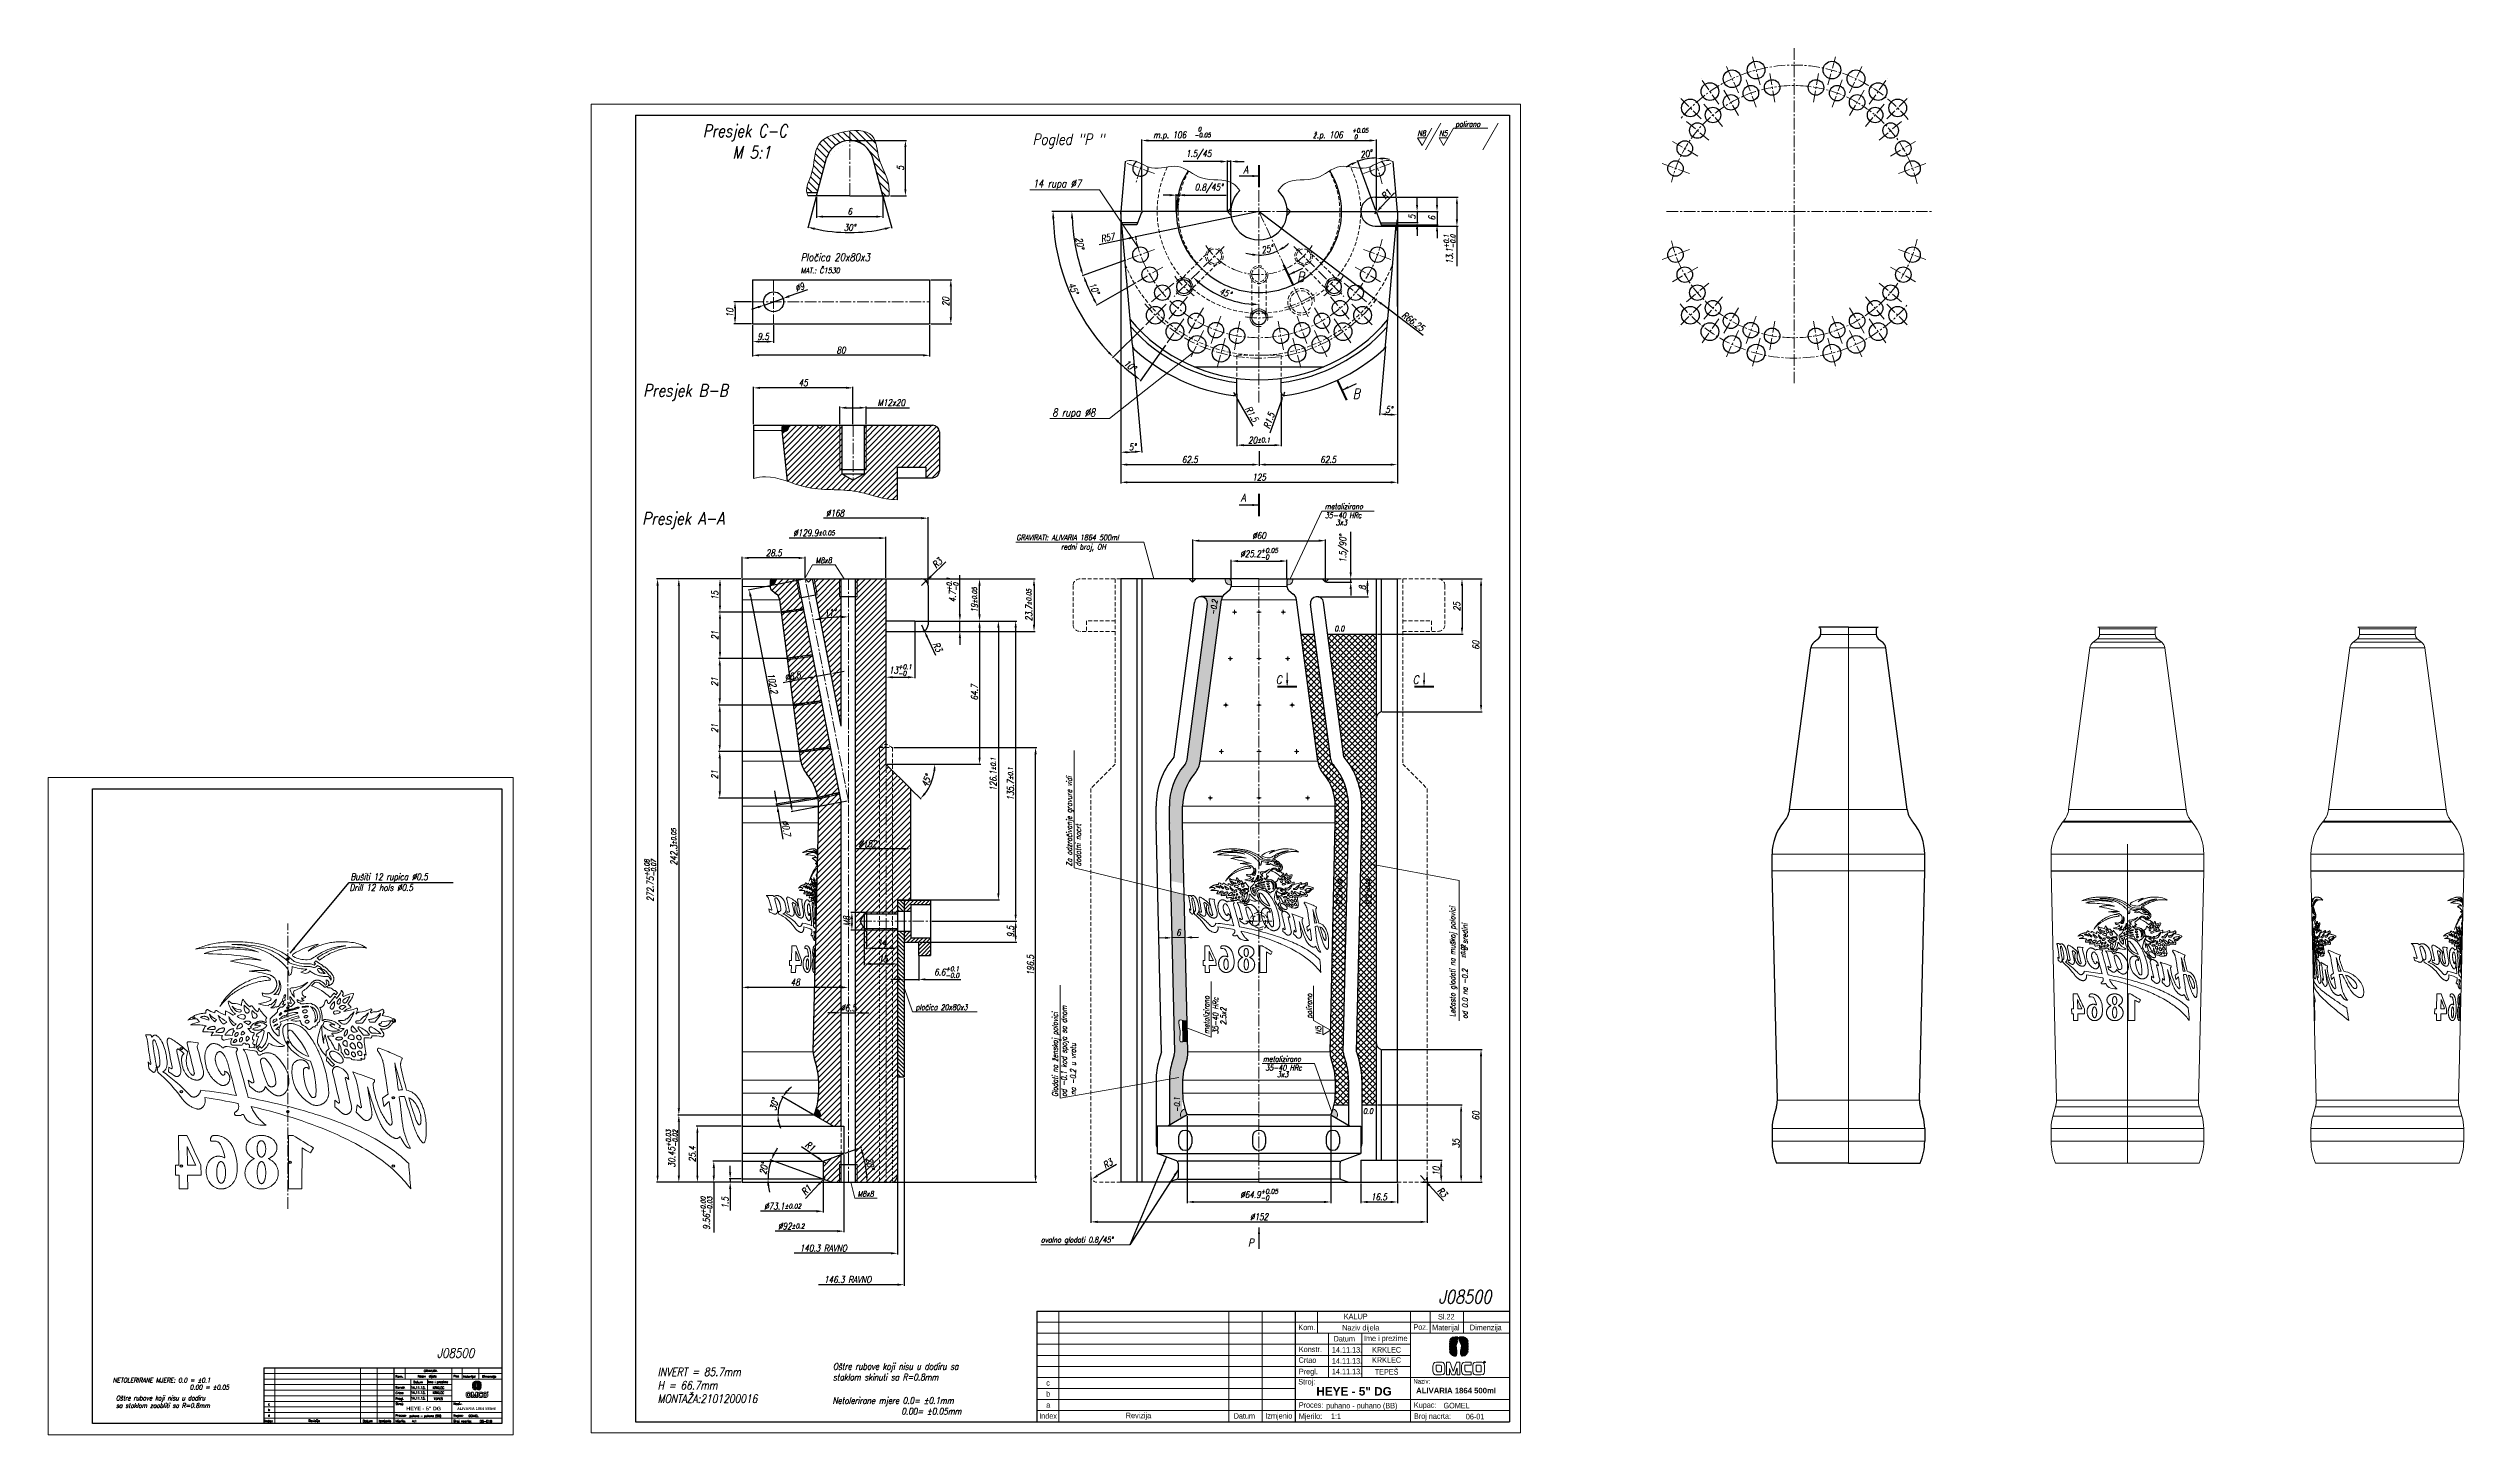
# Model space of a CAD drawing. Extents: x -234 to 858, y -95 to 532.
import ezdxf

# ---------------------------------------------------------------- set-up
doc = ezdxf.new("R2010")
doc.units = 0
doc.header["$LTSCALE"] = 7
doc.header["$MEASUREMENT"] = 0
doc.linetypes.add('CENTER2', pattern=[1.125, 0.75, -0.125, 0.125, -0.125])
doc.linetypes.add('HIDDEN', pattern=[0.375, 0.25, -0.125])
doc.layers.get('0').update_dxf_attribs({"linetype": 'CONTINUOUS', "lineweight": 15})
for name, color, linetype, lineweight in [('1', 1, 'CENTER2', 15), ('2', 2, 'HIDDEN', 15), ('3', 3, 'CONTINUOUS', 30), ('4', 5, 'CONTINUOUS', 50), ('8', 250, 'CONTINUOUS', 15)]:
    doc.layers.add(name, color=color, linetype=linetype, lineweight=lineweight)
doc.styles.add('ITALICT', font='ITALICT.shx', dxfattribs={"width": 0.8, "height": 3})
doc.styles.add('ROMANS', font='romans.shx')
doc.styles.get("Standard").update_dxf_attribs({"font": 'isocp.shx', "height": 3})
doc.styles.add('style2', font='swissc.ttf')
doc.dimstyles.get("Standard").update_dxf_attribs({"dimtxt": 3, "dimasz": 3, "dimexe": 0.5, "dimexo": 0.5, "dimgap": 0.8, "dimtad": 1, "dimdsep": 46, "dimtxsty": 'ITALICT', "dimcen": 0.09, "dimazin": 2, "dimtfac": 1, "dimtmove": 0, "dimatfit": 3, "dimfxl": 1, "dimtolj": 1, "dimtzin": 0, "dimarcsym": 0})

msp = doc.modelspace()

# ---------------------------------------------------------------- texts
at = {"style": 'ITALICT', "width": 0.8}
for s, height, p in [('Presjek C-C', 5.625, (61.8737, 491.5424)), ('Pogled "P "', 5, (210.9449, 488.0676)), ('m.p. 106', 3, (265.4603, 491.0418)), ('-0.05', 2, (284.1031, 491.4682)), ('  0', 2, (283.2252, 494.1071)), ('ž.p. 106', 3, (337.5546, 491.0418)), ('+0.05', 2, (355.3313, 493.555)), ('  0', 2, (353.794, 490.6778)), ('N8', 2.5, (384.8603, 491.9571)), ('N5', 2.5, (394.6382, 492.0016)), ('polirano', 2.5, (401.9899, 496.1786)), ('M 5:1', 5.625, (75.3209, 481.8515)), ('14 rupa %%C7', 3.5, (211.0791, 468.7996)), ('A', 3.5, (306.2121, 475.0588)), ('Pločica 20x80x3', 3.5, (106.158, 435.4851)), ('MAT.: Č1530', 2.5, (106.158, 430.0162)), ('B', 4.5, (330.4487, 426.081)), ('Presjek B-B', 5.625, (34.9548, 374.2159)), ('B', 4.5, (355.6032, 373.3018)), ('8 rupa %%C8', 3.5, (219.8481, 365.2977)), ('A', 3.5, (305.0887, 326.8508)), ('Presjek A-A', 5.625, (34.584, 316.3708)), ('metalizirano', 2.5, (343.0227, 323.3812)), ('35-40 HRc', 2.5, (343.0227, 319.3336)), ('3x3', 2.5, (347.9335, 316.0752)), ('GRAVIRATI: ALIVARIA 1864 500ml', 2.5, (203.6644, 309.3321)), ('redni broj, OH', 2.5, (223.793, 305.0855)), ('M8x8', 2.5, (112.8879, 298.9658)), ('0.0', 2.5, (347.3298, 268.1438)), ('C', 3.75, (320.8506, 244.3805)), ('C', 3.75, (382.7017, 244.3805)), ('Bušiti 12 rupica %%C0.5', 3, (-97.2137, 155.6984)), ('pločica 20x80x3', 2.5, (158.1299, 96.9688)), ('metalizirano', 2.5, (315.0132, 73.5814)), ('35-40 HRc', 2.5, (316.0987, 69.6111)), ('3x3', 2.5, (321.3667, 66.6375)), ('0.0', 2.5, (360.2661, 50.0057)), ('M8x8', 2.5, (131.8527, 12.6489)), ('ovalno glodati 0.8/45%%d', 2.5, (214.7554, -8.1292)), ('P', 3.5, (308.386, -9.9052)), ('J08500', 6, (394.4453, -35.6309)), ('J08500', 4.24242, (-58.1745, -60.2186)), ('INVERT = 85.7mm', 3.75, (41.5733, -68.4791)), ('Oštre rubove koji nisu u dodiru sa', 3, (120.7749, -65.6199)), ('NETOLERIRANE MJERE: 0.0 = %%P0.1', 2.12121, (-204.6064, -71.4789)), (' 0.00 = %%P0.05', 2.12121, (-171.1701, -74.6208)), ('H = 66.7mm', 3.75, (41.5733, -74.5505)), ('MONTAŽA:2101200016', 3.75, (41.5733, -80.6219)), ('staklom skinuti sa R=0.8mm', 3, (120.7749, -70.477)), ('sa staklom zaobliti sa R=0.8mm', 2.12121, (-203.2135, -82.848)), ('Oštre rubove koji nisu u dodiru ', 2.12121, (-203.2135, -79.4816)), ('Netolerirane mjere 0.0= %%P0.1mm', 3, (120.574, -81.0798)), ('                0.00= %%P0.05mm', 3, (123.0449, -85.9369))]:
    msp.add_text(s, height=height, dxfattribs=at).set_placement(p)
for s, height, rotation, p in [('-0.2', 2.5, 81.9702643, (293.6106, 275.4141)), ('Za odzračivanje gravure vidi', 2.5, 90, (228.7525, 161.9057)), ('dodatni nacrt', 2.5, 90, (232.8001, 161.9057)), (' %%p0.02', 1.75, 85.9168703, (350.194, 148.9893)), (' %%p0.02', 1.75, 90, (363.3154, 148.9877)), ('-0.2', 2.5, 85.9168703, (350.4205, 142.0946)), ('-0.2', 2.5, 90, (364.0323, 142.1267)), ('Lečasto glodati na muškoj polovici', 2.5, 90, (401.9607, 93.7672)), ('od 0.0 na -0.2     u sredini', 2.5, 90, (407.5401, 92.9578)), (' %%p0.02', 1.75, 90, (406.3604, 119.2903)), ('Glodati na ženskoj polovici', 2.5, 90, (222.3166, 57.6766)), ('od -0.1 kod spoja sa dnom ', 2.5, 90, (226.3642, 57.6766)), ('metalizirano', 2.5, 90, (290.8197, 86.1036)), ('35-40 HRc', 2.5, 90, (294.8674, 86.1036)), ('polirano', 2.5, 90, (337.1927, 93.1347)), ('2.5x2', 2.5, 90, (298.3877, 90.2093)), ('N5', 2.5, 90, (341.3697, 85.783)), ('na -0.2 u vratu', 2.5, 90, (230.4831, 58.5076)), ('-0.1', 2.5, 90, (277.4483, 50.7417))]:
    msp.add_text(s, height=height, rotation=rotation, dxfattribs=at).set_placement(p)
for s, height, style, p in [('KALUP', 2.5, 'style2', (351.5836, -42.7969)), ('Sl.22', 2.5, 'style2', (394.158, -42.9214)), ('Kom.', 2.5, 'style2', (331.042, -47.7322)), ('Datum', 2.5, 'style2', (346.9823, -52.8664)), ('Naziv dijela', 2.5, 'style2', (350.8703, -47.8833)), ('Ime i prezime', 2.5, 'style2', (360.706, -52.6783)), ('Poz.', 2.5, 'style2', (383.0367, -47.5867)), ('Materijal', 2.5, 'style2', (391.5127, -47.8085)), ('Dimenzija', 2.5, 'style2', (408.5524, -47.804)), ('Crtao', 2.5, 'style2', (331.1511, -62.5351)), ('Konstr.', 2.5, 'style2', (331.2841, -57.6522)), ('Pregl.', 2.5, 'style2', (331.2841, -67.6839)), ('14.11.13.', 2.5, 'style2', (346.2169, -57.8825)), ('14.11.13.', 2.5, 'style2', (346.2169, -62.8834)), ('14.11.13.', 2.5, 'style2', (346.2169, -67.6956)), ('KRKLEC', 2.5, 'style2', (364.3597, -57.8825)), ('KRKLEC', 2.5, 'style2', (364.3597, -62.4677)), ('TEPEŠ', 2.5, 'style2', (365.5371, -67.8566)), ('Konstr.', 1.0078, 'ROMANS', (-76.9621, -74.1413)), ('Crtao', 1.0078, 'ROMANS', (-76.906, -76.6018)), ('Kom.', 1.0078, 'ROMANS', (-76.9148, -69.1427)), ('14.11.13.', 1.0078, 'ROMANS', (-69.8835, -74.2574)), ('14.11.13.', 1.0078, 'ROMANS', (-69.8835, -76.5277)), ('Datum', 1.0078, 'ROMANS', (-68.8825, -71.7297)), ('Naziv  dijela', 1.007795, 'ROMANS', (-66.7848, -69.0877)), ('GRAVURA', 1.0078, 'ROMANS', (-64.0983, -66.6558)), ('Ime i prezime', 0.957406, 'ROMANS', (-62.1481, -71.635)), ('KRKLEC', 1.0078, 'ROMANS', (-60.1261, -74.2574)), ('KRKLEC', 1.0078, 'ROMANS', (-60.1261, -76.5541)), ('Poz.', 1.0078, 'ROMANS', (-50.7148, -69.0693)), ('Materijal', 1.0078, 'ROMANS', (-46.4438, -69.1811)), ('Dimenzija', 1.0078, 'ROMANS', (-37.8575, -69.1788)), ('c', 2.5, 'style2', (217.1073, -72.8232)), ('b', 2.5, 'style2', (217.1073, -77.8232)), ('Stroj:', 2.5, 'style2', (331.0118, -72.2925)), ('Naziv:', 2, 'style2', (383.0118, -71.8652)), ('c', 1.0077, 'ROMANS', (-134.4591, -81.7283)), ('a', 1.0077, 'ROMANS', (-134.4591, -86.7668)), ('b', 1.0077, 'ROMANS', (-134.4591, -84.2476)), ('Pregl.', 1.0078, 'ROMANS', (-76.9621, -79.1963)), ('Stroj:', 1.0078, 'ROMANS', (-76.9108, -81.5185)), ('Proces:', 1.0078, 'ROMANS', (-76.9311, -86.8297)), ('puhano - puhano (BB)', 0.899817, 'ROMANS', (-70.6071, -86.9651)), ('14.11.13.', 1.0078, 'ROMANS', (-69.8835, -79.0742)), ('TEPEŠ', 1.0078, 'ROMANS', (-59.6194, -79.2833)), ('Naziv:', 1.0078, 'ROMANS', (-50.7273, -81.5185)), ('Kupac:', 1.0078, 'ROMANS', (-50.7055, -86.8297)), ('GOMEL', 1.0078, 'ROMANS', (-43.8697, -86.9651)), ('Index', 2.5, 'style2', (213.9321, -87.7887)), ('a', 2.5, 'style2', (217.1073, -82.8232)), ('Revizija', 2.5, 'style2', (253.0774, -87.5431)), ('Datum', 2.5, 'style2', (301.8199, -87.7714)), ('Izmjenio', 2.5, 'style2', (316.1326, -87.7136)), ('Proces:', 2.5, 'style2', (331.254, -82.8327)), ('Mjerilo:', 2.5, 'style2', (331.254, -87.8327)), ('puhano - puhano (BB)', 2.5, 'style2', (343.5599, -83.1014)), ('1:1', 2.5, 'style2', (345.7779, -87.9087)), ('Kupac:', 2.5, 'style2', (383.254, -82.8327)), ('Broj nacrta:', 2.5, 'style2', (383.267, -87.8356)), ('GOMEL', 2.5, 'style2', (396.621, -83.1014)), ('06-01', 2.5, 'style2', (406.7101, -88.0671)), ('Index', 1.0078, 'ROMANS', (-135.9262, -89.327)), ('Revizija', 1.0078, 'ROMANS', (-116.201, -89.2033)), ('Datum', 1.0078, 'ROMANS', (-91.6397, -89.3183)), ('Izmjenio', 1.0078, 'ROMANS', (-84.4276, -89.2892)), ('Mjerilo:', 1.0078, 'ROMANS', (-76.9448, -89.3492)), ('4:1', 1.0078, 'ROMANS', (-69.4894, -89.3875)), ('Broj nacrta:', 1.007795, 'ROMANS', (-50.724, -89.3507)), ('06-01B', 1.0078, 'ROMANS', (-38.7858, -89.4673))]:
    msp.add_text(s, height=height, dxfattribs=dict(style=style)).set_placement(p)
at = {"attachment_point": 1}
for s, insert, char_height, width in [('{\\fArial|b1|i0|c238|p34;HEYE - 5" DG}', (339.1811, -73.5025), 3.8, 38.107033), ('{\\fArial|b1|i0|c238|p34;ALIVARIA 1864 500ml}', (384.2625, -73.8049), 2.5, 57.833457)]:
    msp.add_mtext(s, dxfattribs=dict(at, insert=insert, char_height=char_height, width=width))
at = {"attachment_point": 1, "style": 'ROMANS'}
for s, insert, char_height, width in [('{\\fArial|b1|i0|c238|p34;HEYE - 5" DG}', (-72.04, -82.2895), 1.749645, 23.560066), ('{\\fArial|b1|i0|c238|p34;ALIVARIA 1864 500ml}', (-49.069, -82.5771), 1.2, 25.301462)]:
    msp.add_mtext(s, dxfattribs=dict(at, insert=insert, char_height=char_height, width=width))
at = {"layer": '8', "style": 'ITALICT', "width": 0.8}
msp.add_text('Drill 12 hols %%C0.5', height=3, dxfattribs=at).set_placement((-97.715, 150.8403))

# ---------------------------------------------------------------- blocks, each defined once
blk = doc.blocks.new('*D4')
at = {"color": 0, "lineweight": -2, "transparency": 16777216}
for p, q in [((272.9, 465.3), (269.9, 465.3)), ((275.9, 458.4), (275.9, 465.8)), ((275.9, 465.3), (276.7, 465.3)), ((276.7, 458.4), (276.7, 465.8)), ((279.7, 465.3), (298.5, 465.3))]:
    blk.add_line(p, q, dxfattribs=at)
at = {"color": 0, "transparency": 16777216}
for points in [[(272.9, 465.8), (272.9, 464.8), (275.9, 465.3)], [(279.7, 465.8), (279.7, 464.8), (276.7, 465.3)]]:
    blk.add_solid(points, dxfattribs=at)
at = {"color": 0, "transparency": 16777216, "insert": (290.6, 468.4), "char_height": 3, "attachment_point": 5, "style": 'ITALICT'}
blk.add_mtext('\\A1;0.8/45%%d', dxfattribs=at)
blk = doc.blocks.new('*D5')
at = {"color": 0, "lineweight": -2, "transparency": 16777216}
for p, q in [((296, 480.5), (279, 480.5)), ((299, 458.4), (299, 481)), ((300.5, 480.5), (299, 480.5)), ((300.5, 458.4), (300.5, 481)), ((303.5, 480.5), (306.5, 480.5))]:
    blk.add_line(p, q, dxfattribs=at)
at = {"color": 0, "transparency": 16777216}
for points in [[(296, 481), (296, 480), (299, 480.5)], [(303.5, 481), (303.5, 480), (300.5, 480.5)]]:
    blk.add_solid(points, dxfattribs=at)
at = {"color": 0, "transparency": 16777216, "insert": (286, 483.6), "char_height": 3, "attachment_point": 5, "style": 'ITALICT'}
blk.add_mtext('\\A1;1.5/45', dxfattribs=at)
blk = doc.blocks.new('*D6')
at = {"color": 0, "lineweight": -2, "transparency": 16777216}
for p, q in [((384.7, 460.9), (384.7, 463.9)), ((366.8, 457.9), (385.2, 457.9)), ((375.8, 452.9), (385.2, 452.9)), ((384.7, 457.9), (384.7, 452.9)), ((384.7, 449.9), (384.7, 446.9))]:
    blk.add_line(p, q, dxfattribs=at)
at = {"color": 0, "transparency": 16777216}
for points in [[(384.2, 460.9), (385.2, 460.9), (384.7, 457.9)], [(384.2, 449.9), (385.2, 449.9), (384.7, 452.9)]]:
    blk.add_solid(points, dxfattribs=at)
at = {"color": 0, "transparency": 16777216, "insert": (382.4, 455.4), "char_height": 3, "attachment_point": 5, "rotation": 90, "style": 'ITALICT'}
blk.add_mtext('\\A1;5', dxfattribs=at)
blk = doc.blocks.new('*D7')
at = {"color": 0, "lineweight": -2, "transparency": 16777216}
for p, q in [((393.7, 460.9), (393.7, 463.9)), ((366.8, 457.9), (394.2, 457.9)), ((375.7, 451.9), (394.2, 451.9)), ((393.7, 457.9), (393.7, 451.9)), ((393.7, 448.9), (393.7, 445.9))]:
    blk.add_line(p, q, dxfattribs=at)
at = {"color": 0, "transparency": 16777216}
for points in [[(393.2, 460.9), (394.2, 460.9), (393.7, 457.9)], [(393.2, 448.9), (394.2, 448.9), (393.7, 451.9)]]:
    blk.add_solid(points, dxfattribs=at)
at = {"color": 0, "transparency": 16777216, "insert": (391.4, 454.9), "char_height": 3, "attachment_point": 5, "rotation": 90, "style": 'ITALICT'}
blk.add_mtext('\\A1;6', dxfattribs=at)
blk = doc.blocks.new('*D8')
at = {"color": 0, "lineweight": -2, "transparency": 16777216}
for p, q in [((250.8, 418.1), (250.8, 348.6)), ((256.1, 396.9), (260.3, 349))]:
    blk.add_line(p, q, dxfattribs=at)
blk.add_arc((250.8, 457.9), 108.8, 271.5799, 273.4201, dxfattribs=at)
at = {"color": 0, "transparency": 16777216}
for points in [[(253.8, 348.6), (253.7, 349.6), (250.8, 349.1)], [(257.2, 349.8), (257.3, 348.8), (260.2, 349.5)]]:
    blk.add_solid(points, dxfattribs=at)
at = {"color": 0, "transparency": 16777216, "insert": (256.1, 351.5), "char_height": 3, "attachment_point": 5, "rotation": 2.8646, "style": 'ITALICT'}
blk.add_mtext('\\A1;5°', dxfattribs=at)
blk = doc.blocks.new('*D9')
at = {"color": 0, "lineweight": -2, "transparency": 16777216}
for p, q in [((375.8, 418), (375.8, 365.5)), ((370.4, 396.9), (367.7, 365.9))]:
    blk.add_line(p, q, dxfattribs=at)
blk.add_arc((375.8, 457.9), 91.8, 266.8719, 268.1281, dxfattribs=at)
at = {"color": 0, "transparency": 16777216}
for points in [[(370.7, 365.7), (370.8, 366.7), (367.8, 366.4)], [(372.8, 366.6), (372.7, 365.6), (375.8, 366)]]:
    blk.add_solid(points, dxfattribs=at)
at = {"color": 0, "transparency": 16777216, "insert": (372, 368.4), "char_height": 3, "attachment_point": 5, "rotation": 357.5793, "style": 'ITALICT'}
blk.add_mtext('\\A1;5°', dxfattribs=at)
blk = doc.blocks.new('*D10')
at = {"color": 0, "lineweight": -2, "transparency": 16777216}
for p, q in [((250.8, 457.4), (250.8, 343)), ((313.3, 349.6), (313.3, 343)), ((253.8, 343.5), (310.3, 343.5))]:
    blk.add_line(p, q, dxfattribs=at)
at = {"color": 0, "transparency": 16777216}
for points in [[(253.8, 344), (253.8, 343), (250.8, 343.5)], [(310.3, 344), (310.3, 343), (313.3, 343.5)]]:
    blk.add_solid(points, dxfattribs=at)
at = {"color": 0, "transparency": 16777216, "insert": (282, 345.8), "char_height": 3, "attachment_point": 5, "style": 'ITALICT'}
blk.add_mtext('\\A1;62.5', dxfattribs=at)
blk = doc.blocks.new('*D11')
at = {"color": 0, "lineweight": -2, "transparency": 16777216}
for p, q in [((375.8, 381.5), (375.8, 343)), ((313.3, 349.6), (313.3, 343)), ((316.3, 343.5), (372.8, 343.5))]:
    blk.add_line(p, q, dxfattribs=at)
at = {"color": 0, "transparency": 16777216}
for points in [[(316.3, 344), (316.3, 343), (313.3, 343.5)], [(372.8, 344), (372.8, 343), (375.8, 343.5)]]:
    blk.add_solid(points, dxfattribs=at)
at = {"color": 0, "transparency": 16777216, "insert": (344.5, 345.8), "char_height": 3, "attachment_point": 5, "style": 'ITALICT'}
blk.add_mtext('\\A1;62.5', dxfattribs=at)
blk = doc.blocks.new('*D12')
at = {"color": 0, "lineweight": -2, "transparency": 16777216}
for p, q in [((250.8, 457.4), (250.8, 335)), ((375.8, 457.4), (375.8, 335)), ((253.8, 335.5), (372.8, 335.5))]:
    blk.add_line(p, q, dxfattribs=at)
at = {"color": 0, "transparency": 16777216}
for points in [[(253.8, 336), (253.8, 335), (250.8, 335.5)], [(372.8, 336), (372.8, 335), (375.8, 335.5)]]:
    blk.add_solid(points, dxfattribs=at)
at = {"color": 0, "transparency": 16777216, "insert": (313.3, 337.8), "char_height": 3, "attachment_point": 5, "style": 'ITALICT'}
blk.add_mtext('\\A1;125', dxfattribs=at)
blk = doc.blocks.new('*D13')
at = {"color": 0, "lineweight": -2, "transparency": 16777216}
for p, q in [((300.7, 291.5), (300.7, 300.4)), ((303.7, 299.9), (322.9, 299.9)), ((325.9, 291.5), (325.9, 300.4))]:
    blk.add_line(p, q, dxfattribs=at)
at = {"color": 0, "transparency": 16777216}
for points in [[(303.7, 300.4), (303.7, 299.4), (300.7, 299.9)], [(322.9, 300.4), (322.9, 299.4), (325.9, 299.9)]]:
    blk.add_solid(points, dxfattribs=at)
at = {"color": 0, "transparency": 16777216, "insert": (313.3, 303.2), "char_height": 3, "attachment_point": 5, "style": 'ITALICT'}
blk.add_mtext('\\A1;%%c25.2{}{\\H0.71x;\\C3;\\S+0.05^ -0;}', dxfattribs=at)
blk = doc.blocks.new('*D14')
at = {"color": 0, "lineweight": -2, "transparency": 16777216}
for p, q in [((79.2, 291.8), (69.2, 291.8)), ((69.7, 288.8), (69.7, 279.8)), ((96.9, 276.8), (69.2, 276.8))]:
    blk.add_line(p, q, dxfattribs=at)
at = {"color": 0, "transparency": 16777216}
for points in [[(69.2, 288.8), (70.2, 288.8), (69.7, 291.8)], [(69.2, 279.8), (70.2, 279.8), (69.7, 276.8)]]:
    blk.add_solid(points, dxfattribs=at)
at = {"color": 0, "transparency": 16777216, "insert": (67.4, 284.3), "char_height": 3, "attachment_point": 5, "rotation": 90, "style": 'ITALICT'}
blk.add_mtext('\\A1;15', dxfattribs=at)
blk = doc.blocks.new('*D15')
at = {"color": 0, "lineweight": -2, "transparency": 16777216}
for p, q in [((135.9, 132.6), (135.9, 124.4)), ((138.9, 124.9), (146.9, 124.9))]:
    blk.add_line(p, q, dxfattribs=at)
at = {"color": 0, "transparency": 16777216}
for points in [[(138.9, 125.4), (138.9, 124.4), (135.9, 124.9)], [(146.9, 125.4), (146.9, 124.4), (149.9, 124.9)]]:
    blk.add_solid(points, dxfattribs=at)
at = {"color": 0, "transparency": 16777216, "insert": (142.9, 127.2), "char_height": 3, "attachment_point": 5, "style": 'ITALICT'}
blk.add_mtext('\\A1;14', dxfattribs=at)
blk = doc.blocks.new('*D16')
at = {"color": 0, "lineweight": -2, "transparency": 16777216}
for p, q in [((134.9, 133.4), (134.9, 117.3)), ((137.9, 117.8), (146.9, 117.8))]:
    blk.add_line(p, q, dxfattribs=at)
at = {"color": 0, "transparency": 16777216}
for points in [[(137.9, 118.3), (137.9, 117.3), (134.9, 117.8)], [(146.9, 118.3), (146.9, 117.3), (149.9, 117.8)]]:
    blk.add_solid(points, dxfattribs=at)
at = {"color": 0, "transparency": 16777216, "insert": (143.4, 120.1), "char_height": 3, "attachment_point": 5, "style": 'ITALICT'}
blk.add_mtext('\\A1;15', dxfattribs=at)
blk = doc.blocks.new('*D17')
at = {"color": 0, "lineweight": -2, "transparency": 16777216}
for p, q in [((157.7, 267.6), (157.7, 246.9)), ((147.7, 247.4), (154.7, 247.4))]:
    blk.add_line(p, q, dxfattribs=at)
at = {"color": 0, "transparency": 16777216}
for points in [[(147.7, 247.9), (147.7, 246.9), (144.7, 247.4)], [(154.7, 247.9), (154.7, 246.9), (157.7, 247.4)]]:
    blk.add_solid(points, dxfattribs=at)
at = {"color": 0, "transparency": 16777216, "insert": (151.2, 250.6), "char_height": 3, "attachment_point": 5, "style": 'ITALICT'}
blk.add_mtext('\\A1;13{}{\\H0.71x;\\C3;\\S+0.1^ -0;}', dxfattribs=at)
blk = doc.blocks.new('*D18')
at = {"color": 0, "lineweight": -2, "transparency": 16777216}
for p, q in [((171.8, 299.6), (165, 293)), ((160.7, 288.8), (162.9, 290.9))]:
    blk.add_line(p, q, dxfattribs=at)
at = {"color": 0, "transparency": 16777216}
blk.add_solid([(164.7, 293.4), (165.4, 292.6), (162.9, 290.9)], dxfattribs=at)
at = {"color": 0, "transparency": 16777216, "insert": (167.9, 299), "char_height": 3, "attachment_point": 5, "rotation": 44.194, "style": 'ITALICT'}
blk.add_mtext('\\A1;R3', dxfattribs=at)
blk = doc.blocks.new('*D19')
at = {"color": 0, "lineweight": -2, "transparency": 16777216}
for p, q in [((160.7, 271.1), (162, 268.4)), ((167.3, 257.2), (163.3, 265.7))]:
    blk.add_line(p, q, dxfattribs=at)
at = {"color": 0, "transparency": 16777216}
blk.add_solid([(163.7, 265.9), (162.8, 265.5), (162, 268.4)], dxfattribs=at)
at = {"color": 0, "transparency": 16777216, "insert": (168, 261.1), "char_height": 3, "attachment_point": 5, "rotation": 295.1049, "style": 'ITALICT'}
blk.add_mtext('\\A1;R3', dxfattribs=at)
blk = doc.blocks.new('*D20')
at = {"color": 0, "lineweight": -2, "transparency": 16777216}
for p, q in [((178.1, 275.8), (178.1, 293.5)), ((158.2, 272.8), (178.6, 272.8)), ((161.2, 268.1), (178.6, 268.1)), ((178.1, 268.1), (178.1, 272.8)), ((178.1, 265.1), (178.1, 262.1))]:
    blk.add_line(p, q, dxfattribs=at)
at = {"color": 0, "transparency": 16777216}
for points in [[(177.6, 275.8), (178.6, 275.8), (178.1, 272.8)], [(177.6, 265.1), (178.6, 265.1), (178.1, 268.1)]]:
    blk.add_solid(points, dxfattribs=at)
at = {"color": 0, "transparency": 16777216, "insert": (174.8, 286.9), "char_height": 3, "attachment_point": 5, "rotation": 90, "style": 'ITALICT'}
blk.add_mtext('\\A1;4.7{}{\\H0.71x;\\C3;\\S+0.1^ -0;}', dxfattribs=at)
blk = doc.blocks.new('*D21')
at = {"color": 0, "lineweight": -2, "transparency": 16777216}
for p, q in [((161.2, 291.8), (212.1, 291.8)), ((211.6, 288.8), (211.6, 271.1)), ((161.2, 268.1), (212.1, 268.1))]:
    blk.add_line(p, q, dxfattribs=at)
at = {"color": 0, "transparency": 16777216}
for points in [[(211.1, 288.8), (212.1, 288.8), (211.6, 291.8)], [(211.1, 271.1), (212.1, 271.1), (211.6, 268.1)]]:
    blk.add_solid(points, dxfattribs=at)
at = {"color": 0, "transparency": 16777216, "insert": (209.3, 280), "char_height": 3, "attachment_point": 5, "rotation": 90, "style": 'ITALICT'}
blk.add_mtext('\\A1;23.7{}{\\H0.71x;\\C3;%%p0.05}', dxfattribs=at)
blk = doc.blocks.new('*D22')
at = {"color": 0, "lineweight": -2, "transparency": 16777216}
for p, q in [((158.2, 272.8), (187.5, 272.8)), ((187, 269.8), (187, 211.1)), ((145.2, 208.1), (187.5, 208.1))]:
    blk.add_line(p, q, dxfattribs=at)
at = {"color": 0, "transparency": 16777216}
for points in [[(186.5, 269.8), (187.5, 269.8), (187, 272.8)], [(186.5, 211.1), (187.5, 211.1), (187, 208.1)]]:
    blk.add_solid(points, dxfattribs=at)
at = {"color": 0, "transparency": 16777216, "insert": (184.7, 240.5), "char_height": 3, "attachment_point": 5, "rotation": 90, "style": 'ITALICT'}
blk.add_mtext('\\A1;64.7', dxfattribs=at)
blk = doc.blocks.new('*D23')
at = {"color": 0, "lineweight": -2, "transparency": 16777216}
for p, q in [((155.8, 208.1), (167.3, 208.1)), ((156.1, 196.7), (160.6, 192.2))]:
    blk.add_line(p, q, dxfattribs=at)
blk.add_arc((144.7, 208.1), 22.1, 322.7882, 352.2118, dxfattribs=at)
at = {"color": 0, "transparency": 16777216}
for points in [[(166.1, 205.2), (167.1, 205.1), (166.8, 208.1)], [(162.6, 194.4), (161.9, 195.1), (160.3, 192.5)]]:
    blk.add_solid(points, dxfattribs=at)
at = {"color": 0, "transparency": 16777216, "insert": (163, 200.6), "char_height": 3, "attachment_point": 5, "rotation": 67.5, "style": 'ITALICT'}
blk.add_mtext('\\A1;45°', dxfattribs=at)
blk = doc.blocks.new('*D24')
at = {"color": 0, "lineweight": -2, "transparency": 16777216}
for p, q in [((158.2, 272.8), (196, 272.8)), ((195.5, 269.8), (195.5, 149.7)), ((156.2, 146.7), (196, 146.7))]:
    blk.add_line(p, q, dxfattribs=at)
at = {"color": 0, "transparency": 16777216}
for points in [[(195, 269.8), (196, 269.8), (195.5, 272.8)], [(195, 149.7), (196, 149.7), (195.5, 146.7)]]:
    blk.add_solid(points, dxfattribs=at)
at = {"color": 0, "transparency": 16777216, "insert": (193.2, 203.5), "char_height": 3, "attachment_point": 5, "rotation": 90, "style": 'ITALICT'}
blk.add_mtext('\\A1;126.1{}{\\H0.71x;\\C3;%%p0.1}', dxfattribs=at)
blk = doc.blocks.new('*D25')
at = {"color": 0, "lineweight": -2, "transparency": 16777216}
for p, q in [((158.2, 272.8), (203.8, 272.8)), ((203.3, 269.8), (203.3, 140.1)), ((165.4, 137.1), (203.8, 137.1))]:
    blk.add_line(p, q, dxfattribs=at)
at = {"color": 0, "transparency": 16777216}
for points in [[(202.8, 269.8), (203.8, 269.8), (203.3, 272.8)], [(202.8, 140.1), (203.8, 140.1), (203.3, 137.1)]]:
    blk.add_solid(points, dxfattribs=at)
at = {"color": 0, "transparency": 16777216, "insert": (201, 199.2), "char_height": 3, "attachment_point": 5, "rotation": 90, "style": 'ITALICT'}
blk.add_mtext('\\A1;135.7{}{\\H0.71x;\\C3;%%p0.1}', dxfattribs=at)
blk = doc.blocks.new('*D26')
at = {"color": 0, "lineweight": -2, "transparency": 16777216}
for p, q in [((121.5, 95.7), (118.5, 95.7)), ((124.5, 95.7), (131, 95.7)), ((134, 95.7), (137, 95.7))]:
    blk.add_line(p, q, dxfattribs=at)
at = {"color": 0, "transparency": 16777216}
for points in [[(121.5, 96.2), (121.5, 95.2), (124.5, 95.7)], [(134, 96.2), (134, 95.2), (131, 95.7)]]:
    blk.add_solid(points, dxfattribs=at)
at = {"color": 0, "transparency": 16777216, "insert": (127.7, 98), "char_height": 3, "attachment_point": 5, "style": 'ITALICT'}
blk.add_mtext('\\A1;%%c6.5', dxfattribs=at)
blk = doc.blocks.new('*D27')
at = {"color": 0, "lineweight": -2, "transparency": 16777216}
for p, q in [((79.2, 291.8), (50.6, 291.8)), ((51.1, 288.8), (51.1, 52.5)), ((79.2, 49.5), (50.6, 49.5))]:
    blk.add_line(p, q, dxfattribs=at)
at = {"color": 0, "transparency": 16777216}
for points in [[(50.6, 288.8), (51.6, 288.8), (51.1, 291.8)], [(50.6, 52.5), (51.6, 52.5), (51.1, 49.5)]]:
    blk.add_solid(points, dxfattribs=at)
at = {"color": 0, "transparency": 16777216, "insert": (48.8, 170.7), "char_height": 3, "attachment_point": 5, "rotation": 90, "style": 'ITALICT'}
blk.add_mtext('\\A1;242.3{}{\\H0.71x;\\C3;%%p0.05}', dxfattribs=at)
blk = doc.blocks.new('*D28')
at = {"color": 0, "lineweight": -2, "transparency": 16777216}
for p, q in [((79.2, 49.5), (50.6, 49.5)), ((51.1, 46.5), (51.1, 22.1)), ((79.2, 19.1), (50.6, 19.1))]:
    blk.add_line(p, q, dxfattribs=at)
at = {"color": 0, "transparency": 16777216}
for points in [[(50.6, 46.5), (51.6, 46.5), (51.1, 49.5)], [(50.6, 22.1), (51.6, 22.1), (51.1, 19.1)]]:
    blk.add_solid(points, dxfattribs=at)
at = {"color": 0, "transparency": 16777216, "insert": (47.9, 34.3), "char_height": 3, "attachment_point": 5, "rotation": 90, "style": 'ITALICT'}
blk.add_mtext('\\A1;30.45{}{\\H0.71x;\\C3;\\S+0.03^ -0.02;}', dxfattribs=at)
blk = doc.blocks.new('*D29')
at = {"color": 0, "lineweight": -2, "transparency": 16777216}
for p, q in [((135.4, 141.1), (128.8, 141.1)), ((135.4, 133.1), (128.8, 133.1)), ((129.3, 138.1), (129.3, 136.1))]:
    blk.add_line(p, q, dxfattribs=at)
at = {"color": 0, "transparency": 16777216}
for points in [[(128.8, 138.1), (129.8, 138.1), (129.3, 141.1)], [(128.8, 136.1), (129.8, 136.1), (129.3, 133.1)]]:
    blk.add_solid(points, dxfattribs=at)
at = {"color": 0, "transparency": 16777216, "insert": (127, 137.1), "char_height": 3, "attachment_point": 5, "rotation": 90, "style": 'ITALICT'}
blk.add_mtext('\\A1;M8', dxfattribs=at)
blk = doc.blocks.new('*D30')
at = {"color": 0, "lineweight": -2, "transparency": 16777216}
for p, q in [((280.8, 49), (280.8, 9.7)), ((345.7, 49), (345.7, 9.7)), ((283.8, 10.2), (342.7, 10.2))]:
    blk.add_line(p, q, dxfattribs=at)
at = {"color": 0, "transparency": 16777216}
for points in [[(283.8, 10.7), (283.8, 9.7), (280.8, 10.2)], [(342.7, 10.7), (342.7, 9.7), (345.7, 10.2)]]:
    blk.add_solid(points, dxfattribs=at)
at = {"color": 0, "transparency": 16777216, "insert": (313.3, 13.5), "char_height": 3, "attachment_point": 5, "style": 'ITALICT'}
blk.add_mtext('\\A1;%%c64.9{}{\\H0.71x;\\C3;\\S+0.05^ -0;}', dxfattribs=at)
blk = doc.blocks.new('*D31')
at = {"color": 0, "lineweight": -2, "transparency": 16777216}
for p, q in [((74.3, 23.6), (74.3, 26.6)), ((79.2, 20.6), (73.8, 20.6)), ((79.2, 19.1), (73.8, 19.1)), ((74.3, 20.6), (74.3, 19.1)), ((74.3, 16.1), (74.3, 6.4))]:
    blk.add_line(p, q, dxfattribs=at)
at = {"color": 0, "transparency": 16777216}
for points in [[(73.8, 23.6), (74.8, 23.6), (74.3, 20.6)], [(73.8, 16.1), (74.8, 16.1), (74.3, 19.1)]]:
    blk.add_solid(points, dxfattribs=at)
at = {"color": 0, "transparency": 16777216, "insert": (72, 9.8), "char_height": 3, "attachment_point": 5, "rotation": 90, "style": 'ITALICT'}
blk.add_mtext('\\A1;1.5', dxfattribs=at)
blk = doc.blocks.new('*D32')
at = {"color": 0, "lineweight": -2, "transparency": 16777216}
for p, q in [((79.2, 28.6), (66.4, 28.6)), ((66.9, 25.6), (66.9, 22.1)), ((79.2, 19.1), (66.4, 19.1)), ((66.9, 19.1), (66.9, -3.6))]:
    blk.add_line(p, q, dxfattribs=at)
at = {"color": 0, "transparency": 16777216}
for points in [[(66.4, 25.6), (67.4, 25.6), (66.9, 28.6)], [(66.4, 22.1), (67.4, 22.1), (66.9, 19.1)]]:
    blk.add_solid(points, dxfattribs=at)
at = {"color": 0, "transparency": 16777216, "insert": (63.6, 5.1), "char_height": 3, "attachment_point": 5, "rotation": 90, "style": 'ITALICT'}
blk.add_mtext('\\A1;9.56{}{\\H0.71x;\\C3;\\S+0.00^ -0.03;}', dxfattribs=at)
blk = doc.blocks.new('*D33')
at = {"color": 0, "lineweight": -2, "transparency": 16777216}
for p, q in [((79.2, 44.5), (59, 44.5)), ((59.5, 22.1), (59.5, 41.5)), ((79.2, 19.1), (59, 19.1))]:
    blk.add_line(p, q, dxfattribs=at)
at = {"color": 0, "transparency": 16777216}
for points in [[(59, 41.5), (60, 41.5), (59.5, 44.5)], [(59, 22.1), (60, 22.1), (59.5, 19.1)]]:
    blk.add_solid(points, dxfattribs=at)
at = {"color": 0, "transparency": 16777216, "insert": (57.2, 31.8), "char_height": 3, "attachment_point": 5, "rotation": 90, "style": 'ITALICT'}
blk.add_mtext('\\A1;25.4', dxfattribs=at)
blk = doc.blocks.new('*D34')
at = {"color": 0, "lineweight": -2, "transparency": 16777216}
for p, q in [((283.3, 290.8), (283.3, 309.6)), ((286.3, 309.1), (340.3, 309.1)), ((343.3, 290.8), (343.3, 309.6))]:
    blk.add_line(p, q, dxfattribs=at)
at = {"color": 0, "transparency": 16777216}
for points in [[(286.3, 309.6), (286.3, 308.6), (283.3, 309.1)], [(340.3, 309.6), (340.3, 308.6), (343.3, 309.1)]]:
    blk.add_solid(points, dxfattribs=at)
at = {"color": 0, "transparency": 16777216, "insert": (313.3, 311.4), "char_height": 3, "attachment_point": 5, "style": 'ITALICT'}
blk.add_mtext('\\A1;%%c60', dxfattribs=at)
blk = doc.blocks.new('*D35')
at = {"color": 0, "lineweight": -2, "transparency": 16777216}
for p, q in [((354.7, 294.8), (354.7, 313.1)), ((343.8, 290.3), (355.2, 290.3)), ((354.7, 290.3), (354.7, 291.8)), ((354.7, 287.3), (354.7, 284.3))]:
    blk.add_line(p, q, dxfattribs=at)
at = {"color": 0, "transparency": 16777216}
for points in [[(354.2, 294.8), (355.2, 294.8), (354.7, 291.8)], [(354.2, 287.3), (355.2, 287.3), (354.7, 290.3)]]:
    blk.add_solid(points, dxfattribs=at)
at = {"color": 0, "transparency": 16777216, "insert": (351.6, 305.5), "char_height": 3, "attachment_point": 5, "rotation": 90, "style": 'ITALICT'}
blk.add_mtext('\\A1;1.5/90%%D', dxfattribs=at)
blk = doc.blocks.new('*D36')
at = {"color": 0, "lineweight": -2, "transparency": 16777216}
for p, q in [((340, 283.8), (362.8, 283.8)), ((362.3, 286.8), (362.3, 288.8))]:
    blk.add_line(p, q, dxfattribs=at)
at = {"color": 0, "transparency": 16777216}
for points in [[(361.8, 288.8), (362.8, 288.8), (362.3, 291.8)], [(361.8, 286.8), (362.8, 286.8), (362.3, 283.8)]]:
    blk.add_solid(points, dxfattribs=at)
at = {"color": 0, "transparency": 16777216, "insert": (360, 287.8), "char_height": 3, "attachment_point": 5, "rotation": 90, "style": 'ITALICT'}
blk.add_mtext('\\A1;8', dxfattribs=at)
blk = doc.blocks.new('*D37')
at = {"color": 0, "lineweight": -2, "transparency": 16777216}
for p, q in [((113.3, 464.5), (113.3, 455.1)), ((143.3, 464.5), (143.3, 455.1)), ((116.3, 455.6), (140.3, 455.6))]:
    blk.add_line(p, q, dxfattribs=at)
at = {"color": 0, "transparency": 16777216}
for points in [[(116.3, 456.1), (116.3, 455.1), (113.3, 455.6)], [(140.3, 456.1), (140.3, 455.1), (143.3, 455.6)]]:
    blk.add_solid(points, dxfattribs=at)
at = {"color": 0, "transparency": 16777216, "insert": (128.3, 457.9), "char_height": 3, "attachment_point": 5, "style": 'ITALICT'}
blk.add_mtext('\\A1;6', dxfattribs=at)
blk = doc.blocks.new('*D38')
at = {"color": 0, "lineweight": -2, "transparency": 16777216}
for p, q in [((128.8, 490), (154, 490)), ((153.5, 468), (153.5, 487)), ((146.7, 465), (154, 465))]:
    blk.add_line(p, q, dxfattribs=at)
at = {"color": 0, "transparency": 16777216}
for points in [[(153, 487), (154, 487), (153.5, 490)], [(153, 468), (154, 468), (153.5, 465)]]:
    blk.add_solid(points, dxfattribs=at)
at = {"color": 0, "transparency": 16777216, "insert": (151.2, 477.5), "char_height": 3, "attachment_point": 5, "rotation": 90, "style": 'ITALICT'}
blk.add_mtext('\\A1;5', dxfattribs=at)
blk = doc.blocks.new('*D39')
at = {"color": 0, "lineweight": -2, "transparency": 16777216}
for p, q in [((394.8, 291.8), (414.1, 291.8)), ((413.6, 234.8), (413.6, 288.8)), ((368.9, 231.8), (414.1, 231.8))]:
    blk.add_line(p, q, dxfattribs=at)
at = {"color": 0, "transparency": 16777216}
for points in [[(413.1, 288.8), (414.1, 288.8), (413.6, 291.8)], [(413.1, 234.8), (414.1, 234.8), (413.6, 231.8)]]:
    blk.add_solid(points, dxfattribs=at)
at = {"color": 0, "transparency": 16777216, "insert": (411.3, 261.8), "char_height": 3, "attachment_point": 5, "rotation": 90, "style": 'ITALICT'}
blk.add_mtext('\\A1;60', dxfattribs=at)
blk = doc.blocks.new('*D40')
at = {"color": 0, "lineweight": -2, "transparency": 16777216}
for p, q in [((368.9, 79.1), (414.1, 79.1)), ((413.6, 22.1), (413.6, 76.1)), ((386.8, 19.1), (414.1, 19.1))]:
    blk.add_line(p, q, dxfattribs=at)
at = {"color": 0, "transparency": 16777216}
for points in [[(413.1, 76.1), (414.1, 76.1), (413.6, 79.1)], [(413.1, 22.1), (414.1, 22.1), (413.6, 19.1)]]:
    blk.add_solid(points, dxfattribs=at)
at = {"color": 0, "transparency": 16777216, "insert": (411.3, 49.1), "char_height": 3, "attachment_point": 5, "rotation": 90, "style": 'ITALICT'}
blk.add_mtext('\\A1;60', dxfattribs=at)
blk = doc.blocks.new('*D41')
at = {"color": 0, "lineweight": -2, "transparency": 16777216}
for p, q in [((79.2, 291.8), (41, 291.8)), ((41.5, 288.8), (41.5, 22.1)), ((79.2, 19.1), (41, 19.1))]:
    blk.add_line(p, q, dxfattribs=at)
at = {"color": 0, "transparency": 16777216}
for points in [[(41, 288.8), (42, 288.8), (41.5, 291.8)], [(41, 22.1), (42, 22.1), (41.5, 19.1)]]:
    blk.add_solid(points, dxfattribs=at)
at = {"color": 0, "transparency": 16777216, "insert": (38.2, 155.5), "char_height": 3, "attachment_point": 5, "rotation": 90, "style": 'ITALICT'}
blk.add_mtext('\\A1;272.75{}{\\H0.71x;\\C3;\\S+0.08^ -0.07;}', dxfattribs=at)
blk = doc.blocks.new('*D42')
at = {"color": 0, "lineweight": -2, "transparency": 16777216}
for p, q in [((394.8, 291.8), (405.5, 291.8)), ((405, 288.8), (405, 269.8)), ((366.8, 266.8), (405.5, 266.8))]:
    blk.add_line(p, q, dxfattribs=at)
at = {"color": 0, "transparency": 16777216}
for points in [[(404.5, 288.8), (405.5, 288.8), (405, 291.8)], [(404.5, 269.8), (405.5, 269.8), (405, 266.8)]]:
    blk.add_solid(points, dxfattribs=at)
at = {"color": 0, "transparency": 16777216, "insert": (402.7, 279.3), "char_height": 3, "attachment_point": 5, "rotation": 90, "style": 'ITALICT'}
blk.add_mtext('\\A1;25', dxfattribs=at)
blk = doc.blocks.new('*D43')
at = {"color": 0, "lineweight": -2, "transparency": 16777216}
for p, q in [((366.8, 54.1), (405.1, 54.1)), ((404.6, 22.1), (404.6, 51.1)), ((386.8, 19.1), (405.1, 19.1))]:
    blk.add_line(p, q, dxfattribs=at)
at = {"color": 0, "transparency": 16777216}
for points in [[(404.1, 51.1), (405.1, 51.1), (404.6, 54.1)], [(404.1, 22.1), (405.1, 22.1), (404.6, 19.1)]]:
    blk.add_solid(points, dxfattribs=at)
at = {"color": 0, "transparency": 16777216, "insert": (402.3, 36.6), "char_height": 3, "attachment_point": 5, "rotation": 90, "style": 'ITALICT'}
blk.add_mtext('\\A1;35', dxfattribs=at)
blk = doc.blocks.new('*D44')
at = {"color": 0, "lineweight": -2, "transparency": 16777216}
for p, q in [((106.6, 35.3), (114.1, 30.1)), ((117.8, 27.6), (116.5, 28.4))]:
    blk.add_line(p, q, dxfattribs=at)
at = {"color": 0, "transparency": 16777216}
blk.add_solid([(114.4, 30.5), (113.8, 29.7), (116.5, 28.4)], dxfattribs=at)
at = {"color": 0, "transparency": 16777216, "insert": (110.4, 35.4), "char_height": 3, "attachment_point": 5, "rotation": 325.498, "style": 'ITALICT'}
blk.add_mtext('\\A1;R1', dxfattribs=at)
blk = doc.blocks.new('*D45')
at = {"color": 0, "lineweight": -2, "transparency": 16777216}
blk.add_line((152.7, 169.8), (131.2, 169.8), dxfattribs=at)
at = {"color": 0, "transparency": 16777216}
blk.add_solid([(152.7, 170.3), (152.7, 169.3), (155.7, 169.8)], dxfattribs=at)
at = {"color": 0, "transparency": 16777216, "insert": (136.4, 172.1), "char_height": 3, "attachment_point": 5, "style": 'ITALICT'}
blk.add_mtext('\\A1;%%c152', dxfattribs=at)
blk = doc.blocks.new('*D46')
at = {"color": 0, "lineweight": -2, "transparency": 16777216}
for p, q in [((79.7, 292.3), (79.7, 301.8)), ((105.2, 301.3), (82.7, 301.3)), ((108.2, 292.3), (108.2, 301.8))]:
    blk.add_line(p, q, dxfattribs=at)
at = {"color": 0, "transparency": 16777216}
for points in [[(82.7, 301.8), (82.7, 300.8), (79.7, 301.3)], [(105.2, 301.8), (105.2, 300.8), (108.2, 301.3)]]:
    blk.add_solid(points, dxfattribs=at)
at = {"color": 0, "transparency": 16777216, "insert": (94, 303.6), "char_height": 3, "attachment_point": 5, "style": 'ITALICT'}
blk.add_mtext('\\A1;28.5', dxfattribs=at)
blk = doc.blocks.new('*D47')
at = {"color": 0, "lineweight": -2, "transparency": 16777216}
for p, q in [((125.7, 31.6), (125.7, -3.5)), ((122.7, -3), (94.6, -3))]:
    blk.add_line(p, q, dxfattribs=at)
at = {"color": 0, "transparency": 16777216}
blk.add_solid([(122.7, -2.5), (122.7, -3.5), (125.7, -3)], dxfattribs=at)
at = {"color": 0, "transparency": 16777216, "insert": (101.9, -0.7), "char_height": 3, "attachment_point": 5, "style": 'ITALICT'}
blk.add_mtext('\\A1;%%c92{}{\\H0.71x;\\C3;%%p0.2}', dxfattribs=at)
blk = doc.blocks.new('*D48')
at = {"color": 0, "lineweight": -2, "transparency": 16777216}
for p, q in [((116.3, 20.1), (116.3, 5.5)), ((113.3, 6), (88, 6))]:
    blk.add_line(p, q, dxfattribs=at)
at = {"color": 0, "transparency": 16777216}
blk.add_solid([(113.3, 6.5), (113.3, 5.5), (116.3, 6)], dxfattribs=at)
at = {"color": 0, "transparency": 16777216, "insert": (98, 8.3), "char_height": 3, "attachment_point": 5, "style": 'ITALICT'}
blk.add_mtext('\\A1;%%c73.1{}{\\H0.71x;\\C3;%%p0.02}', dxfattribs=at)
blk = doc.blocks.new('*D49')
at = {"color": 0, "lineweight": -2, "transparency": 16777216}
blk.add_line((124.7, 107.2), (82.7, 107.2), dxfattribs=at)
at = {"color": 0, "transparency": 16777216}
for points in [[(82.7, 107.7), (82.7, 106.7), (79.7, 107.2)], [(124.7, 107.7), (124.7, 106.7), (127.7, 107.2)]]:
    blk.add_solid(points, dxfattribs=at)
at = {"color": 0, "transparency": 16777216, "insert": (103.7, 109.5), "char_height": 3, "attachment_point": 5, "style": 'ITALICT'}
blk.add_mtext('\\A1;48', dxfattribs=at)
blk = doc.blocks.new('*D50')
at = {"color": 0, "lineweight": -2, "transparency": 16777216}
for p, q in [((159.5, 121.1), (159.5, 110.3)), ((149.9, 110.8), (146.9, 110.8)), ((152.9, 110.8), (159.5, 110.8)), ((162.5, 110.8), (178.6, 110.8))]:
    blk.add_line(p, q, dxfattribs=at)
at = {"color": 0, "transparency": 16777216}
for points in [[(149.9, 111.3), (149.9, 110.3), (152.9, 110.8)], [(162.5, 111.3), (162.5, 110.3), (159.5, 110.8)]]:
    blk.add_solid(points, dxfattribs=at)
at = {"color": 0, "transparency": 16777216, "insert": (172.1, 114.1), "char_height": 3, "attachment_point": 5, "style": 'ITALICT'}
blk.add_mtext('\\A1;6.6{}{\\H0.71x;\\C3;\\S+0.1^ -0.0;}', dxfattribs=at)
blk = doc.blocks.new('*D51')
at = {"color": 0, "lineweight": -2, "transparency": 16777216}
for p, q in [((165.4, 137.1), (203.8, 137.1)), ((203.3, 130.6), (203.3, 134.1)), ((160, 127.6), (203.8, 127.6))]:
    blk.add_line(p, q, dxfattribs=at)
at = {"color": 0, "transparency": 16777216}
for points in [[(202.8, 134.1), (203.8, 134.1), (203.3, 137.1)], [(202.8, 130.6), (203.8, 130.6), (203.3, 127.6)]]:
    blk.add_solid(points, dxfattribs=at)
at = {"color": 0, "transparency": 16777216, "insert": (201, 132.4), "char_height": 3, "attachment_point": 5, "rotation": 90, "style": 'ITALICT'}
blk.add_mtext('\\A1;9.5', dxfattribs=at)
blk = doc.blocks.new('*D52')
at = {"color": 0, "lineweight": -2, "transparency": 16777216}
for p, q in [((149.9, 21.6), (149.9, -13.5)), ((146.9, -13), (103.2, -13))]:
    blk.add_line(p, q, dxfattribs=at)
at = {"color": 0, "transparency": 16777216}
blk.add_solid([(146.9, -12.5), (146.9, -13.5), (149.9, -13)], dxfattribs=at)
at = {"color": 0, "transparency": 16777216, "insert": (116.4, -10.7), "char_height": 3, "attachment_point": 5, "style": 'ITALICT'}
blk.add_mtext('\\A1;140.3 RAVNO', dxfattribs=at)
blk = doc.blocks.new('*D53')
at = {"color": 0, "lineweight": -2, "transparency": 16777216}
for p, q in [((152.9, 66.2), (152.9, -27.7)), ((149.9, -27.2), (114.2, -27.2))]:
    blk.add_line(p, q, dxfattribs=at)
at = {"color": 0, "transparency": 16777216}
blk.add_solid([(149.9, -26.7), (149.9, -27.7), (152.9, -27.2)], dxfattribs=at)
at = {"color": 0, "transparency": 16777216, "insert": (127.4, -24.9), "char_height": 3, "attachment_point": 5, "style": 'ITALICT'}
blk.add_mtext('\\A1;146.3 RAVNO', dxfattribs=at)
blk = doc.blocks.new('*D54')
at = {"color": 0, "lineweight": -2, "transparency": 16777216}
for p, q in [((113.2, 464.5), (109.4, 450.4)), ((143.5, 464.5), (147.3, 450.4))]:
    blk.add_line(p, q, dxfattribs=at)
blk.add_arc((128.3, 521), 72.6, 257.3668, 282.6332, dxfattribs=at)
at = {"color": 0, "transparency": 16777216}
for points in [[(112.3, 449.6), (112.6, 450.6), (109.5, 450.8)], [(144.1, 450.6), (144.4, 449.6), (147.1, 450.8)]]:
    blk.add_solid(points, dxfattribs=at)
at = {"color": 0, "transparency": 16777216, "insert": (128.3, 450.7), "char_height": 3, "attachment_point": 5, "style": 'ITALICT'}
blk.add_mtext('\\A1;30°', dxfattribs=at)
blk = doc.blocks.new('*D55')
at = {"color": 0, "lineweight": -2, "transparency": 16777216}
for p, q in [((237.3, 21.6), (237.3, 0.7)), ((389.3, 21.6), (389.3, 0.7)), ((240.3, 1.2), (386.3, 1.2))]:
    blk.add_line(p, q, dxfattribs=at)
at = {"color": 0, "transparency": 16777216}
for points in [[(240.3, 1.7), (240.3, 0.7), (237.3, 1.2)], [(386.3, 1.7), (386.3, 0.7), (389.3, 1.2)]]:
    blk.add_solid(points, dxfattribs=at)
at = {"color": 0, "transparency": 16777216, "insert": (313.3, 3.5), "char_height": 3, "attachment_point": 5, "style": 'ITALICT'}
blk.add_mtext('\\A1;%%c152', dxfattribs=at)
blk = doc.blocks.new('*D56')
at = {"color": 0, "lineweight": -2, "transparency": 16777216}
for p, q in [((107.7, 291.7), (82.4, 286.8)), ((83.5, 284), (101.8, 189.5)), ((127.2, 191.4), (101.9, 186.5))]:
    blk.add_line(p, q, dxfattribs=at)
at = {"color": 0, "transparency": 16777216}
for points in [[(84, 284.1), (83, 283.9), (82.9, 286.9)], [(102.3, 189.6), (101.3, 189.4), (102.4, 186.6)]]:
    blk.add_solid(points, dxfattribs=at)
at = {"color": 0, "transparency": 16777216, "insert": (93.5, 244.6), "char_height": 3, "attachment_point": 5, "rotation": 281, "style": 'ITALICT'}
blk.add_mtext('\\A1;102.2', dxfattribs=at)
blk = doc.blocks.new('*D57')
at = {"color": 0, "lineweight": -2, "transparency": 16777216}
for p, q in [((110.5, 247.2), (98.3, 244.8)), ((119.9, 249), (113.5, 247.7)), ((122.8, 249.5), (125.8, 250.1))]:
    blk.add_line(p, q, dxfattribs=at)
at = {"color": 0, "transparency": 16777216}
for points in [[(110.4, 247.7), (110.6, 246.7), (113.5, 247.7)], [(122.7, 250), (122.9, 249.1), (119.9, 249)]]:
    blk.add_solid(points, dxfattribs=at)
at = {"color": 0, "transparency": 16777216, "insert": (102.5, 247.9), "char_height": 3, "attachment_point": 5, "rotation": 11, "style": 'ITALICT'}
blk.add_mtext('\\A1;%%c6.5', dxfattribs=at)
blk = doc.blocks.new('*D58')
at = {"color": 0, "lineweight": -2, "transparency": 16777216}
blk.add_line((115.8, 20.7), (92.4, 29.3), dxfattribs=at)
for start, end in [(146.1957, 153.0978), (160, 180), (186.9022, 193.8043)]:
    blk.add_arc((116.3, 20.6), 24.9, start, end, dxfattribs=at)
at = {"color": 0, "transparency": 16777216}
for points in [[(94.5, 31.7), (93.6, 32), (92.9, 29.1)], [(91, 17.6), (92, 17.6), (91.4, 20.6)]]:
    blk.add_solid(points, dxfattribs=at)
at = {"color": 0, "transparency": 16777216, "insert": (89.5, 25.3), "char_height": 3, "attachment_point": 5, "rotation": 80, "style": 'ITALICT'}
blk.add_mtext('\\A1;20°', dxfattribs=at)
blk = doc.blocks.new('*D59')
at = {"color": 0, "lineweight": -2, "transparency": 16777216}
for p, q in [((89.7, 415.6), (98.2, 418.6)), ((109.2, 422.5), (101, 419.6)), ((86.9, 414.6), (84, 413.6))]:
    blk.add_line(p, q, dxfattribs=at)
at = {"color": 0, "transparency": 16777216}
for points in [[(86.7, 415.1), (87, 414.1), (89.7, 415.6)], [(100.8, 420.1), (101.2, 419.1), (98.2, 418.6)]]:
    blk.add_solid(points, dxfattribs=at)
at = {"color": 0, "transparency": 16777216, "insert": (105.7, 423.7), "char_height": 3, "attachment_point": 5, "rotation": 19.5748, "style": 'ITALICT'}
blk.add_mtext('\\A1;∅9', dxfattribs=at)
blk = doc.blocks.new('*D60')
at = {"color": 0, "lineweight": -2, "transparency": 16777216}
for p, q in [((84.4, 406.6), (84.4, 398.6)), ((93.9, 406.6), (93.9, 398.6)), ((87.4, 399.1), (90.9, 399.1))]:
    blk.add_line(p, q, dxfattribs=at)
at = {"color": 0, "transparency": 16777216}
for points in [[(87.4, 399.6), (87.4, 398.6), (84.4, 399.1)], [(90.9, 399.6), (90.9, 398.6), (93.9, 399.1)]]:
    blk.add_solid(points, dxfattribs=at)
at = {"color": 0, "transparency": 16777216, "insert": (89.2, 401.4), "char_height": 3, "attachment_point": 5, "style": 'ITALICT'}
blk.add_mtext('\\A1;9.5', dxfattribs=at)
blk = doc.blocks.new('*D61')
at = {"color": 0, "lineweight": -2, "transparency": 16777216}
for p, q in [((84.4, 406.6), (84.4, 392.4)), ((164.4, 406.6), (164.4, 392.4)), ((161.4, 392.9), (87.4, 392.9))]:
    blk.add_line(p, q, dxfattribs=at)
at = {"color": 0, "transparency": 16777216}
for points in [[(87.4, 393.4), (87.4, 392.4), (84.4, 392.9)], [(161.4, 393.4), (161.4, 392.4), (164.4, 392.9)]]:
    blk.add_solid(points, dxfattribs=at)
at = {"color": 0, "transparency": 16777216, "insert": (124.4, 395.2), "char_height": 3, "attachment_point": 5, "style": 'ITALICT'}
blk.add_mtext('\\A1;80', dxfattribs=at)
blk = doc.blocks.new('*D62')
at = {"color": 0, "lineweight": -2, "transparency": 16777216}
for p, q in [((83.9, 417.1), (76, 417.1)), ((83.9, 407.1), (76, 407.1)), ((76.5, 414.1), (76.5, 410.1))]:
    blk.add_line(p, q, dxfattribs=at)
at = {"color": 0, "transparency": 16777216}
for points in [[(76, 414.1), (77, 414.1), (76.5, 417.1)], [(76, 410.1), (77, 410.1), (76.5, 407.1)]]:
    blk.add_solid(points, dxfattribs=at)
at = {"color": 0, "transparency": 16777216, "insert": (74.2, 412.1), "char_height": 3, "attachment_point": 5, "rotation": 90, "style": 'ITALICT'}
blk.add_mtext('\\A1;10', dxfattribs=at)
blk = doc.blocks.new('*D63')
at = {"color": 0, "lineweight": -2, "transparency": 16777216}
for p, q in [((164.9, 427.1), (174.5, 427.1)), ((174, 424.1), (174, 410.1)), ((164.9, 407.1), (174.5, 407.1))]:
    blk.add_line(p, q, dxfattribs=at)
at = {"color": 0, "transparency": 16777216}
for points in [[(173.5, 424.1), (174.5, 424.1), (174, 427.1)], [(173.5, 410.1), (174.5, 410.1), (174, 407.1)]]:
    blk.add_solid(points, dxfattribs=at)
at = {"color": 0, "transparency": 16777216, "insert": (171.7, 417.1), "char_height": 3, "attachment_point": 5, "rotation": 90, "style": 'ITALICT'}
blk.add_mtext('\\A1;20', dxfattribs=at)
blk = doc.blocks.new('*D64')
at = {"color": 0, "lineweight": -2, "transparency": 16777216}
blk.add_line((248.9, 27.2), (240.3, 22.1), dxfattribs=at)
at = {"color": 0, "transparency": 16777216}
blk.add_solid([(240, 22.5), (240.5, 21.6), (237.7, 20.5)], dxfattribs=at)
at = {"color": 0, "transparency": 16777216, "insert": (244.9, 27.5), "char_height": 3, "attachment_point": 5, "rotation": 30.5991, "style": 'ITALICT'}
blk.add_mtext('\\A1;R3', dxfattribs=at)
blk = doc.blocks.new('*D65')
at = {"color": 0, "lineweight": -2, "transparency": 16777216}
for p, q in [((301.8, 376.2), (302.5, 374.9)), ((310.6, 360.9), (304, 372.3))]:
    blk.add_line(p, q, dxfattribs=at)
at = {"color": 0, "transparency": 16777216}
blk.add_solid([(304.4, 372.5), (303.6, 372), (302.5, 374.9)], dxfattribs=at)
at = {"color": 0, "transparency": 16777216, "insert": (310, 366.4), "char_height": 3, "attachment_point": 5, "rotation": 300.0226, "style": 'ITALICT'}
blk.add_mtext('\\A1;R1.5', dxfattribs=at)
blk = doc.blocks.new('*D66')
at = {"color": 0, "lineweight": -2, "transparency": 16777216}
for p, q in [((303.3, 375.7), (303.3, 351.8)), ((323.3, 375.7), (323.3, 351.8)), ((306.3, 352.3), (320.3, 352.3))]:
    blk.add_line(p, q, dxfattribs=at)
at = {"color": 0, "transparency": 16777216}
for points in [[(306.3, 352.8), (306.3, 351.8), (303.3, 352.3)], [(320.3, 352.8), (320.3, 351.8), (323.3, 352.3)]]:
    blk.add_solid(points, dxfattribs=at)
at = {"color": 0, "transparency": 16777216, "insert": (313.3, 354.6), "char_height": 3, "attachment_point": 5, "style": 'ITALICT'}
blk.add_mtext('\\A1;20{}{\\H0.71x;\\C3;%%p0.1}', dxfattribs=at)
blk = doc.blocks.new('*D67')
at = {"color": 0, "lineweight": -2, "transparency": 16777216}
for p, q in [((318.3, 357.9), (323.3, 371.9)), ((324.8, 376.2), (324.3, 374.8))]:
    blk.add_line(p, q, dxfattribs=at)
at = {"color": 0, "transparency": 16777216}
blk.add_solid([(322.8, 372.1), (323.7, 371.8), (324.3, 374.8)], dxfattribs=at)
at = {"color": 0, "transparency": 16777216, "insert": (317.8, 363.4), "char_height": 3, "attachment_point": 5, "rotation": 70.6253, "style": 'ITALICT'}
blk.add_mtext('\\A1;R1.5', dxfattribs=at)
blk = doc.blocks.new('*D68')
at = {"color": 0, "lineweight": -2, "transparency": 16777216}
blk.add_line((126.2, 32.2), (133.8, 35), dxfattribs=at)
blk.add_arc((90, 19.1), 46.1, 3.7332, 16.2668, dxfattribs=at)
at = {"color": 0, "transparency": 16777216}
for points in [[(133.7, 31.8), (134.7, 32.1), (133.3, 34.8)], [(136.5, 22.1), (135.5, 22.1), (136.1, 19.1)]]:
    blk.add_solid(points, dxfattribs=at)
at = {"color": 0, "transparency": 16777216, "insert": (137.6, 27.5), "char_height": 3, "attachment_point": 5, "rotation": 280, "style": 'ITALICT'}
blk.add_mtext('\\A1;20°', dxfattribs=at)
blk = doc.blocks.new('*D69')
at = {"color": 0, "lineweight": -2, "transparency": 16777216}
for p, q in [((108.3, 11.8), (114.5, 18.4)), ((117.3, 21.3), (116.6, 20.6))]:
    blk.add_line(p, q, dxfattribs=at)
at = {"color": 0, "transparency": 16777216}
blk.add_solid([(114.2, 18.7), (114.9, 18), (116.6, 20.6)], dxfattribs=at)
at = {"color": 0, "transparency": 16777216, "insert": (108.7, 15.6), "char_height": 3, "attachment_point": 5, "rotation": 46.4913, "style": 'ITALICT'}
blk.add_mtext('\\A1;R1', dxfattribs=at)
blk = doc.blocks.new('*D70')
at = {"color": 0, "lineweight": -2, "transparency": 16777216}
for p, q in [((161.2, 291.8), (187.5, 291.8)), ((187, 275.8), (187, 288.8)), ((158.2, 272.8), (187.5, 272.8))]:
    blk.add_line(p, q, dxfattribs=at)
at = {"color": 0, "transparency": 16777216}
for points in [[(186.5, 288.8), (187.5, 288.8), (187, 291.8)], [(186.5, 275.8), (187.5, 275.8), (187, 272.8)]]:
    blk.add_solid(points, dxfattribs=at)
at = {"color": 0, "transparency": 16777216, "insert": (184.7, 282.3), "char_height": 3, "attachment_point": 5, "rotation": 90, "style": 'ITALICT'}
blk.add_mtext('\\A1;19{}{\\H0.71x;\\C3;%%p0.05}', dxfattribs=at)
blk = doc.blocks.new('*D71')
at = {"color": 0, "lineweight": -2, "transparency": 16777216}
for p, q in [((313.3, 457.9), (366.2, 418)), ((387.5, 401.9), (368.6, 416.2))]:
    blk.add_line(p, q, dxfattribs=at)
blk.add_arc((313.3, 457.9), 66.2, 321.4891, 323.4317, dxfattribs=at)
at = {"color": 0, "transparency": 16777216}
blk.add_solid([(368.9, 416.6), (368.3, 415.8), (366.2, 418)], dxfattribs=at)
at = {"color": 0, "transparency": 16777216, "insert": (382.9, 408.2), "char_height": 3, "attachment_point": 5, "rotation": 322.9993, "style": 'ITALICT'}
blk.add_mtext('\\A1;R66.25', dxfattribs=at)
blk = doc.blocks.new('*D72')
at = {"color": 0, "lineweight": -2, "transparency": 16777216}
for p, q in [((148.2, 215.6), (212.8, 215.6)), ((212.3, 22.1), (212.3, 212.6)), ((147.4, 19.1), (212.8, 19.1))]:
    blk.add_line(p, q, dxfattribs=at)
at = {"color": 0, "transparency": 16777216}
for points in [[(211.8, 212.6), (212.8, 212.6), (212.3, 215.6)], [(211.8, 22.1), (212.8, 22.1), (212.3, 19.1)]]:
    blk.add_solid(points, dxfattribs=at)
at = {"color": 0, "transparency": 16777216, "insert": (210, 117.2), "char_height": 3, "attachment_point": 5, "rotation": 90, "style": 'ITALICT'}
blk.add_mtext('\\A1;196.5', dxfattribs=at)
blk = doc.blocks.new('*D73')
at = {"color": 0, "lineweight": -2, "transparency": 16777216}
blk.add_arc((313.3, 457.9), 42, 229.0923, 265.9077, dxfattribs=at)
at = {"color": 0, "transparency": 16777216}
for points in [[(285.4, 425.7), (286.1, 426.5), (283.5, 428.2)], [(310.3, 416.5), (310.2, 415.5), (313.3, 415.9)]]:
    blk.add_solid(points, dxfattribs=at)
at = {"color": 0, "transparency": 16777216, "insert": (298.1, 421.2), "char_height": 3, "attachment_point": 5, "rotation": 337.5, "style": 'ITALICT'}
blk.add_mtext('\\A1;45°', dxfattribs=at)
blk = doc.blocks.new('*D74')
at = {"color": 0, "lineweight": -2, "transparency": 16777216}
for p, q in [((313.3, 457.9), (257.4, 446.4)), ((241, 443), (254.5, 445.8))]:
    blk.add_line(p, q, dxfattribs=at)
blk.add_arc((313.3, 457.9), 57, 191.1324, 192.9601, dxfattribs=at)
at = {"color": 0, "transparency": 16777216}
blk.add_solid([(254.4, 446.3), (254.6, 445.3), (257.4, 446.4)], dxfattribs=at)
at = {"color": 0, "transparency": 16777216, "insert": (244.9, 446.1), "char_height": 3, "attachment_point": 5, "rotation": 11.635, "style": 'ITALICT'}
blk.add_mtext('\\A1;R57', dxfattribs=at)
blk = doc.blocks.new('*D75')
at = {"color": 0, "lineweight": -2, "transparency": 16777216}
for p, q in [((259.8, 457.9), (219.7, 457.9)), ((261.1, 405.7), (247.1, 391.7))]:
    blk.add_line(p, q, dxfattribs=at)
blk.add_arc((313.3, 457.9), 93.1, 181.8473, 223.1527, dxfattribs=at)
at = {"color": 0, "transparency": 16777216}
for points in [[(219.8, 454.9), (220.8, 454.9), (220.2, 457.9)], [(245.7, 394.6), (245, 393.9), (247.5, 392.1)]]:
    blk.add_solid(points, dxfattribs=at)
at = {"color": 0, "transparency": 16777216, "insert": (229.4, 423.1), "char_height": 3, "attachment_point": 5, "rotation": 292.5, "style": 'ITALICT'}
blk.add_mtext('\\A1;45°', dxfattribs=at)
blk = doc.blocks.new('*D76')
at = {"color": 0, "lineweight": -2, "transparency": 16777216}
for p, q in [((252.9, 435.9), (233.4, 428.8)), ((257.6, 425.7), (239.7, 415.4))]:
    blk.add_line(p, q, dxfattribs=at)
blk.add_arc((313.3, 457.9), 84.5, 202.035, 207.965, dxfattribs=at)
at = {"color": 0, "transparency": 16777216}
for points in [[(234.5, 426), (235.4, 426.4), (233.9, 429)], [(239.1, 418.5), (238.2, 418), (240.1, 415.6)]]:
    blk.add_solid(points, dxfattribs=at)
at = {"color": 0, "transparency": 16777216, "insert": (238.8, 423.1), "char_height": 3, "attachment_point": 5, "rotation": 295, "style": 'ITALICT'}
blk.add_mtext('\\A1;10°', dxfattribs=at)
blk = doc.blocks.new('*D77')
at = {"color": 0, "lineweight": -2, "transparency": 16777216}
for p, q in [((259.8, 457.9), (228.2, 457.9)), ((252.9, 435.9), (233.4, 428.8))]:
    blk.add_line(p, q, dxfattribs=at)
blk.add_arc((313.3, 457.9), 84.5, 182.0339, 197.9661, dxfattribs=at)
at = {"color": 0, "transparency": 16777216}
for points in [[(228.3, 454.9), (229.3, 454.9), (228.7, 457.9)], [(233.3, 432), (232.4, 431.6), (233.8, 429)]]:
    blk.add_solid(points, dxfattribs=at)
at = {"color": 0, "transparency": 16777216, "insert": (232.3, 443.6), "char_height": 3, "attachment_point": 5, "rotation": 280, "style": 'ITALICT'}
blk.add_mtext('\\A1;20°', dxfattribs=at)
blk = doc.blocks.new('*D78')
at = {"color": 0, "lineweight": -2, "transparency": 16777216}
for p, q in [((261.1, 405.7), (247.1, 391.7)), ((271, 397.5), (259.6, 381.2))]:
    blk.add_line(p, q, dxfattribs=at)
blk.add_arc((313.3, 457.9), 93.1, 226.8472, 233.1528, dxfattribs=at)
at = {"color": 0, "transparency": 16777216}
for points in [[(249.3, 389.6), (250, 390.3), (247.5, 392.1)], [(257.7, 383.8), (257.2, 383), (259.9, 381.6)]]:
    blk.add_solid(points, dxfattribs=at)
at = {"color": 0, "transparency": 16777216, "insert": (254.9, 388.3), "char_height": 3, "attachment_point": 5, "rotation": 320, "style": 'ITALICT'}
blk.add_mtext('\\A1;10°', dxfattribs=at)
blk = doc.blocks.new('*D79')
at = {"color": 0, "lineweight": -2, "transparency": 16777216}
for p, q in [((84.8, 361.8), (84.8, 378.7)), ((126.8, 378.2), (87.8, 378.2)), ((129.8, 361.8), (129.8, 378.7))]:
    blk.add_line(p, q, dxfattribs=at)
at = {"color": 0, "transparency": 16777216}
for points in [[(87.8, 378.7), (87.8, 377.7), (84.8, 378.2)], [(126.8, 378.7), (126.8, 377.7), (129.8, 378.2)]]:
    blk.add_solid(points, dxfattribs=at)
at = {"color": 0, "transparency": 16777216, "insert": (107.3, 380.5), "char_height": 3, "attachment_point": 5, "style": 'ITALICT'}
blk.add_mtext('\\A1;45', dxfattribs=at)
blk = doc.blocks.new('*D80')
at = {"color": 0, "lineweight": -2, "transparency": 16777216}
for start, end in [(252.4959, 261.248), (270, 295), (303.752, 312.5041)]:
    blk.add_arc((313.3, 457.9), 19.7, start, end, dxfattribs=at)
at = {"color": 0, "transparency": 16777216}
for points in [[(310.3, 438.9), (310.2, 437.9), (313.3, 438.2)], [(324.4, 441.1), (323.9, 442), (321.6, 440)]]:
    blk.add_solid(points, dxfattribs=at)
at = {"color": 0, "transparency": 16777216, "insert": (317, 440.9), "char_height": 3, "attachment_point": 5, "rotation": 12.5, "style": 'ITALICT'}
blk.add_mtext('\\A1;25°', dxfattribs=at)
blk = doc.blocks.new('*D81')
at = {"color": 0, "lineweight": -2, "transparency": 16777216}
for p, q in [((123.8, 361.8), (123.8, 369.7)), ((126.8, 369.2), (132.8, 369.2)), ((135.8, 361.8), (135.8, 369.7)), ((135.8, 369.2), (155.4, 369.2))]:
    blk.add_line(p, q, dxfattribs=at)
at = {"color": 0, "transparency": 16777216}
for points in [[(126.8, 369.7), (126.8, 368.7), (123.8, 369.2)], [(132.8, 369.7), (132.8, 368.7), (135.8, 369.2)]]:
    blk.add_solid(points, dxfattribs=at)
at = {"color": 0, "transparency": 16777216, "insert": (147.1, 371.5), "char_height": 3, "attachment_point": 5, "style": 'ITALICT'}
blk.add_mtext('\\A1;M12x20', dxfattribs=at)
blk = doc.blocks.new('*D82')
at = {"color": 0, "lineweight": -2, "transparency": 16777216}
for p, q in [((260.3, 458.4), (260.3, 490.5)), ((263.3, 490), (363.3, 490)), ((366.3, 458.4), (366.3, 490.5))]:
    blk.add_line(p, q, dxfattribs=at)
at = {"color": 0, "transparency": 16777216}
for points in [[(263.3, 490.5), (263.3, 489.5), (260.3, 490)], [(363.3, 490.5), (363.3, 489.5), (366.3, 490)]]:
    blk.add_solid(points, dxfattribs=at)
blk = doc.blocks.new('*D83')
at = {"color": 0, "lineweight": -2, "transparency": 16777216}
for p, q in [((366.1, 458.3), (357.8, 481)), ((366.3, 458.9), (366.3, 482.5))]:
    blk.add_line(p, q, dxfattribs=at)
for start, end in [(90, 110), (75.7601, 82.8801), (117.1199, 124.2399)]:
    blk.add_arc((366.3, 457.9), 24.2, start, end, dxfattribs=at)
at = {"color": 0, "transparency": 16777216}
for points in [[(355, 479.8), (355.4, 478.9), (358, 480.6)], [(369.2, 481.3), (369.3, 482.3), (366.3, 482)]]:
    blk.add_solid(points, dxfattribs=at)
at = {"color": 0, "transparency": 16777216, "insert": (361.7, 483.9), "char_height": 3, "attachment_point": 5, "rotation": 10, "style": 'ITALICT'}
blk.add_mtext('\\A1;20°', dxfattribs=at)
blk = doc.blocks.new('*D84')
at = {"color": 0, "lineweight": -2, "transparency": 16777216}
for p, q in [((374.5, 466.4), (368.3, 459.8)), ((365.6, 456.9), (366.2, 457.6))]:
    blk.add_line(p, q, dxfattribs=at)
at = {"color": 0, "transparency": 16777216}
blk.add_solid([(367.9, 460.1), (368.7, 459.4), (366.2, 457.6)], dxfattribs=at)
at = {"color": 0, "transparency": 16777216, "insert": (370.8, 465.7), "char_height": 3, "attachment_point": 5, "rotation": 46.5881, "style": 'ITALICT'}
blk.add_mtext('\\A1;R1', dxfattribs=at)
blk = doc.blocks.new('*D85')
at = {"color": 0, "lineweight": -2, "transparency": 16777216}
for p, q in [((359.3, 18.6), (359.3, 9.7)), ((375.8, 18.6), (375.8, 9.7)), ((362.3, 10.2), (372.8, 10.2))]:
    blk.add_line(p, q, dxfattribs=at)
at = {"color": 0, "transparency": 16777216}
for points in [[(362.3, 10.7), (362.3, 9.7), (359.3, 10.2)], [(372.8, 10.7), (372.8, 9.7), (375.8, 10.2)]]:
    blk.add_solid(points, dxfattribs=at)
at = {"color": 0, "transparency": 16777216, "insert": (367.5, 12.5), "char_height": 3, "attachment_point": 5, "style": 'ITALICT'}
blk.add_mtext('\\A1;16.5', dxfattribs=at)
blk = doc.blocks.new('*D86')
at = {"color": 0, "lineweight": -2, "transparency": 16777216}
for p, q in [((386.3, 22.1), (388.3, 19.9)), ((396.6, 10.7), (390.3, 17.6))]:
    blk.add_line(p, q, dxfattribs=at)
at = {"color": 0, "transparency": 16777216}
blk.add_solid([(390.7, 18), (389.9, 17.3), (388.3, 19.9)], dxfattribs=at)
at = {"color": 0, "transparency": 16777216, "insert": (396.1, 14.6), "char_height": 3, "attachment_point": 5, "rotation": 312.1208, "style": 'ITALICT'}
blk.add_mtext('\\A1;R3', dxfattribs=at)
blk = doc.blocks.new('*D87')
at = {"color": 0, "lineweight": -2, "transparency": 16777216}
for p, q in [((376.3, 29.1), (396.1, 29.1)), ((395.6, 22.1), (395.6, 26.1)), ((386.8, 19.1), (396.1, 19.1))]:
    blk.add_line(p, q, dxfattribs=at)
at = {"color": 0, "transparency": 16777216}
for points in [[(395.1, 26.1), (396.1, 26.1), (395.6, 29.1)], [(395.1, 22.1), (396.1, 22.1), (395.6, 19.1)]]:
    blk.add_solid(points, dxfattribs=at)
at = {"color": 0, "transparency": 16777216, "insert": (393.3, 24.1), "char_height": 3, "attachment_point": 5, "rotation": 90, "style": 'ITALICT'}
blk.add_mtext('\\A1;10', dxfattribs=at)
blk = doc.blocks.new('*D88')
at = {"color": 0, "lineweight": -2, "transparency": 16777216}
for p, q in [((375.7, 464.4), (403.2, 464.4)), ((402.7, 461.4), (402.7, 454.3)), ((375.7, 451.3), (403.2, 451.3)), ((402.7, 451.3), (402.7, 433.2))]:
    blk.add_line(p, q, dxfattribs=at)
at = {"color": 0, "transparency": 16777216}
for points in [[(402.2, 461.4), (403.2, 461.4), (402.7, 464.4)], [(402.2, 454.3), (403.2, 454.3), (402.7, 451.3)]]:
    blk.add_solid(points, dxfattribs=at)
at = {"color": 0, "transparency": 16777216, "insert": (399.4, 440.8), "char_height": 3, "attachment_point": 5, "rotation": 90, "style": 'ITALICT'}
blk.add_mtext('\\A1;13.1{}{\\H0.71x;\\C3;\\S+0.1^ -0.0;}', dxfattribs=at)
blk = doc.blocks.new('*D89')
at = {"color": 0, "linetype": 'ByBlock', "lineweight": -2, "transparency": 16777216}
for p, q in [((96.9, 276.8), (69.2, 276.8)), ((69.7, 273.8), (69.7, 258.8)), ((99.7, 255.8), (69.2, 255.8))]:
    blk.add_line(p, q, dxfattribs=at)
at = {"color": 0, "transparency": 16777216}
for points in [[(69.2, 273.8), (70.2, 273.8), (69.7, 276.8)], [(69.2, 258.8), (70.2, 258.8), (69.7, 255.8)]]:
    blk.add_solid(points, dxfattribs=at)
at = {"color": 0, "transparency": 16777216, "insert": (67.4, 266.3), "char_height": 3, "attachment_point": 5, "rotation": 90, "style": 'ITALICT'}
blk.add_mtext('\\A1;21', dxfattribs=at)
blk = doc.blocks.new('*D90')
at = {"color": 0, "linetype": 'ByBlock', "lineweight": -2, "transparency": 16777216}
for p, q in [((99.7, 255.8), (69.1, 255.8)), ((69.6, 252.8), (69.6, 237.8)), ((102.4, 234.8), (69.1, 234.8))]:
    blk.add_line(p, q, dxfattribs=at)
at = {"color": 0, "transparency": 16777216}
for points in [[(69.1, 252.8), (70.1, 252.8), (69.6, 255.8)], [(69.1, 237.8), (70.1, 237.8), (69.6, 234.8)]]:
    blk.add_solid(points, dxfattribs=at)
at = {"color": 0, "transparency": 16777216, "insert": (67.3, 245.3), "char_height": 3, "attachment_point": 5, "rotation": 90, "style": 'ITALICT'}
blk.add_mtext('\\A1;21', dxfattribs=at)
blk = doc.blocks.new('*D91')
at = {"color": 0, "linetype": 'ByBlock', "lineweight": -2, "transparency": 16777216}
for p, q in [((102.4, 234.8), (69.1, 234.8)), ((69.6, 231.8), (69.6, 216.8)), ((105.2, 213.8), (69.1, 213.8))]:
    blk.add_line(p, q, dxfattribs=at)
at = {"color": 0, "transparency": 16777216}
for points in [[(69.1, 231.8), (70.1, 231.8), (69.6, 234.8)], [(69.1, 216.8), (70.1, 216.8), (69.6, 213.8)]]:
    blk.add_solid(points, dxfattribs=at)
at = {"color": 0, "transparency": 16777216, "insert": (67.3, 224.3), "char_height": 3, "attachment_point": 5, "rotation": 90, "style": 'ITALICT'}
blk.add_mtext('\\A1;21', dxfattribs=at)
blk = doc.blocks.new('*D92')
at = {"color": 0, "linetype": 'ByBlock', "lineweight": -2, "transparency": 16777216}
for p, q in [((105.2, 213.8), (69.1, 213.8)), ((69.6, 210.8), (69.6, 195.8)), ((113.4, 192.8), (69.1, 192.8))]:
    blk.add_line(p, q, dxfattribs=at)
at = {"color": 0, "transparency": 16777216}
for points in [[(69.1, 210.8), (70.1, 210.8), (69.6, 213.8)], [(69.1, 195.8), (70.1, 195.8), (69.6, 192.8)]]:
    blk.add_solid(points, dxfattribs=at)
at = {"color": 0, "transparency": 16777216, "insert": (67.3, 203.3), "char_height": 3, "attachment_point": 5, "rotation": 90, "style": 'ITALICT'}
blk.add_mtext('\\A1;21', dxfattribs=at)
blk = doc.blocks.new('*D93')
at = {"color": 0, "linetype": 'ByBlock', "lineweight": -2, "transparency": 16777216}
blk.add_line((111.7, 49.8), (97.6, 57.9), dxfattribs=at)
for start, end in [(150, 180), (128.8894, 139.4447), (190.5553, 201.1106)]:
    blk.add_arc((112.2, 49.5), 16.3, start, end, dxfattribs=at)
at = {"color": 0, "transparency": 16777216}
for points in [[(100.2, 59.8), (99.4, 60.4), (98.1, 57.7)], [(95.6, 46.5), (96.6, 46.6), (95.9, 49.5)]]:
    blk.add_solid(points, dxfattribs=at)
at = {"color": 0, "transparency": 16777216, "insert": (94.2, 54.3), "char_height": 3, "attachment_point": 5, "rotation": 75, "style": 'ITALICT'}
blk.add_mtext('\\A1;30°', dxfattribs=at)
blk = doc.blocks.new('*D94')
at = {"color": 0, "linetype": 'ByBlock', "lineweight": -2, "transparency": 16777216}
for p, q in [((271, 129.6), (268, 129.5)), ((280, 129.8), (274, 129.6)), ((283, 129.8), (286, 129.9))]:
    blk.add_line(p, q, dxfattribs=at)
at = {"color": 0, "transparency": 16777216}
for points in [[(270.9, 130.1), (271, 129.1), (274, 129.6)], [(282.9, 130.3), (283, 129.3), (280, 129.8)]]:
    blk.add_solid(points, dxfattribs=at)
at = {"color": 0, "transparency": 16777216, "insert": (276.9, 132), "char_height": 3, "attachment_point": 5, "rotation": 1.3278, "style": 'ITALICT'}
blk.add_mtext('\\A1;6', dxfattribs=at)
blk = doc.blocks.new('*D95')
at = {"color": 0, "linetype": 'ByBlock', "lineweight": -2, "transparency": 16777216}
blk.add_arc((127.7, 191.5), 83.2, 92.0667, 98.9333, dxfattribs=at)
at = {"color": 0, "transparency": 16777216}
for points in [[(114.9, 273.2), (114.7, 274.2), (111.9, 273.2)], [(124.7, 275.1), (124.7, 274.1), (127.7, 274.7)]]:
    blk.add_solid(points, dxfattribs=at)
at = {"color": 0, "transparency": 16777216, "insert": (119.5, 276.6), "char_height": 3, "attachment_point": 5, "rotation": 5.5, "style": 'ITALICT'}
blk.add_mtext('\\A1;11°', dxfattribs=at)
blk = doc.blocks.new('*D96')
at = {"color": 0, "linetype": 'ByBlock', "lineweight": -2, "transparency": 16777216}
for p, q in [((95, 193.1), (94.5, 196)), ((113.4, 193.1), (94.9, 190)), ((113.5, 192.4), (95.1, 189.4)), ((95.4, 190.1), (95.6, 189.4)), ((96, 186.5), (98.1, 174.2))]:
    blk.add_line(p, q, dxfattribs=at)
at = {"color": 0, "transparency": 16777216}
for points in [[(95.4, 193.2), (94.5, 193), (95.4, 190.1)], [(96.5, 186.6), (95.5, 186.4), (95.6, 189.4)]]:
    blk.add_solid(points, dxfattribs=at)
at = {"color": 0, "transparency": 16777216, "insert": (99.6, 179.2), "char_height": 3, "attachment_point": 5, "rotation": 279.3804, "style": 'ITALICT'}
blk.add_mtext('\\A1;%%c0.7', dxfattribs=at)
blk = doc.blocks.new('*D97')
at = {"color": 0, "lineweight": -2, "transparency": 16777216}
for p, q in [((141.7, 310.3), (100.9, 310.3)), ((144.7, 292.3), (144.7, 310.8))]:
    blk.add_line(p, q, dxfattribs=at)
at = {"color": 0, "transparency": 16777216}
blk.add_solid([(141.7, 310.8), (141.7, 309.8), (144.7, 310.3)], dxfattribs=at)
at = {"color": 0, "transparency": 16777216, "insert": (112.2, 312.6), "char_height": 3, "attachment_point": 5, "style": 'ITALICT'}
blk.add_mtext('\\A1;%%c129.9{}{\\H0.71x;\\C3;%%p0.05}', dxfattribs=at)
blk = doc.blocks.new('*D98')
at = {"color": 0, "lineweight": -2, "transparency": 16777216}
for p, q in [((160.7, 319.3), (116.5, 319.3)), ((163.7, 289.3), (163.7, 319.8))]:
    blk.add_line(p, q, dxfattribs=at)
at = {"color": 0, "transparency": 16777216}
blk.add_solid([(160.7, 319.8), (160.7, 318.8), (163.7, 319.3)], dxfattribs=at)
at = {"color": 0, "transparency": 16777216, "insert": (121.7, 321.6), "char_height": 3, "attachment_point": 5, "style": 'ITALICT'}
blk.add_mtext('\\A1;%%c168}', dxfattribs=at)

# ---------------------------------------------------------------- dimensions: what is measured, and where the dimension line sits
for base, line1, line2, picture, middle in [((122.0161, 448.6428), ((113.3462, 465.0162), (117.8964, 481.9978)), ((143.3462, 465.0162), (138.796, 481.9978)), '*D54', (128.3462, 450.6664)), ((363.4516, 481.8588), ((366.2561, 457.865), (366.2561, 458.365)), ((366.2561, 457.865), (368.4399, 451.865)), '*D83', (361.6618, 483.9202)), ((223.3751, 433.7814), ((300.4561, 457.865), (260.2561, 457.865)), ((271.36, 415.9689), (261.4605, 406.0694)), '*D75', (229.4125, 423.1358)), ((229.3101, 448.0531), ((300.4561, 457.865), (260.2561, 457.865)), ((266.0365, 440.6785), (253.3507, 436.0612)), '*D77', (232.2877, 443.5881)), ((292.2505, 421.4822), ((297.523, 442.1318), (274.8955, 419.5044)), ((313.2561, 371.5716), (313.2561, 457.865)), '*D73', (298.0593, 421.1766)), ((316.1053, 438.4138), ((313.2561, 371.5716), (313.2561, 457.865)), ((313.2561, 457.865), (335.6548, 409.8307)), '*D80', (317.0132, 440.9177)), ((235.6958, 424.4087), ((269.7383, 432.74), (258.047, 425.99)), ((266.0365, 440.6785), (253.3507, 436.0612)), '*D76', (238.7862, 423.1391)), ((251.3933, 388.3504), ((279.2717, 409.3302), (271.2416, 397.8621)), ((271.36, 415.9689), (261.4605, 406.0694)), '*D78', (254.9197, 388.3424)), ((163.8041, 197.0817), ((144.6759, 208.1253), (155.2886, 208.1253)), ((144.6759, 208.1253), (155.7259, 197.0753)), '*D23', (162.957, 200.553)), ((135.7501, 24.4216), ((79.7259, 19.0753), (146.8759, 19.0753)), ((117.2629, 28.9945), (125.7259, 32.0748)), '*D68', (137.6269, 27.4715)), ((92.0291, 26.3219), ((116.2759, 20.5753), (79.7259, 20.5753)), ((116.2759, 20.5753), (120.3971, 19.0753)), '*D58', (89.471, 25.3017))]:
    dim = msp.add_angular_dim_2l(base=base, line1=line1, line2=line2, dimstyle='Standard')
    dim.commit()
    dim.dimension.update_dxf_attribs({"geometry": picture, "text_midpoint": middle})
for base, p1, p2, override, picture, middle in [((153.4797, 490.0162), (146.2082, 465.0162), (128.3462, 490.0162), {"dimlfac": 0.2}, '*D38', (151.1797, 477.5162)), ((384.7113, 452.865), (366.2561, 457.865), (375.3186, 452.865), {"dimtmove": 0}, '*D6', (382.4113, 455.365)), ((69.6891, 255.8253), (97.4123, 276.8253), (100.174, 255.8253), {"dimarcsym": 1}, '*D89', (67.3891, 266.3253)), ((69.5719, 234.8253), (100.174, 255.8253), (102.9356, 234.8253), {"dimarcsym": 1}, '*D90', (67.2719, 245.3253)), ((69.5719, 213.8253), (102.9356, 234.8253), (105.6973, 213.8253), {"dimarcsym": 1}, '*D91', (67.2719, 224.3253)), ((69.5719, 192.8253), (105.6973, 213.8253), (113.9223, 192.8253), {"dimarcsym": 1}, '*D92', (67.2719, 203.3253)), ((413.6075, 79.0753), (386.2561, 19.0753), (368.4399, 79.0753), {"dimtmove": 0}, '*D40', (411.3075, 49.0753))]:
    dim = msp.add_linear_dim(base=base, p1=p1, p2=p2, angle=90, dimstyle='Standard', override=override)
    dim.commit()
    dim.dimension.update_dxf_attribs({"geometry": picture, "text_midpoint": middle})
for base, p1, p2, text, picture, middle in [((366.2561, 490.0276), (260.2561, 457.865), (366.2561, 457.865), ' ', '*D82', (313.2561, 490.0276)), ((298.9545, 480.5002), (300.4545, 457.865), (298.9545, 457.865), '1.5/45', '*D5', (285.983, 483.5859)), ((276.7061, 465.2818), (275.9061, 457.865), (276.7061, 457.865), '0.8/45%%d', '*D4', (290.5918, 468.3675)), ((343.2561, 309.0656), (283.2561, 290.3253), (343.2561, 290.3253), '%%c<>', '*D34', (313.2561, 311.3656))]:
    dim = msp.add_linear_dim(base=base, p1=p1, p2=p2, text=text, dimstyle='Standard')
    dim.commit()
    dim.dimension.update_dxf_attribs({"geometry": picture, "text_midpoint": middle})
for base, p1, p2, override, picture, middle in [((143.3462, 455.5677), (113.3462, 465.0162), (143.3462, 465.0162), {"dimlfac": 0.2}, '*D37', (128.3462, 457.8677)), ((375.7561, 343.4554), (313.2561, 350.1351), (375.7561, 382.0349), {"dimtmove": 1}, '*D11', (344.5061, 345.7554)), ((79.7259, 301.333), (108.2259, 291.8253), (79.7259, 291.8253), {"dimtmove": 0}, '*D46', (93.9759, 303.633))]:
    dim = msp.add_linear_dim(base=base, p1=p1, p2=p2, dimstyle='Standard', override=override)
    dim.commit()
    dim.dimension.update_dxf_attribs({"geometry": picture, "text_midpoint": middle})
for center, mpoint, picture, middle in [((365.5559, 456.865), (366.2431, 457.5914), '*D84', (370.7771, 465.7307)), ((301.7561, 376.1704), (302.5066, 374.8717), '*D65', (310.0446, 366.4241)), ((160.7259, 288.8253), (162.8768, 290.9166), '*D18', (167.8698, 298.9789)), ((160.7259, 271.1253), (161.9987, 268.4087), '*D19', (167.9848, 261.0537)), ((386.2561, 22.0753), (388.2682, 19.8501), '*D86', (396.1445, 14.5688)), ((117.2759, 21.2755), (116.5874, 20.5502), '*D69', (108.7034, 15.5856))]:
    dim = msp.add_radius_dim(center=center, mpoint=mpoint, dimstyle='Standard')
    dim.commit()
    dim.dimension.update_dxf_attribs({"geometry": picture, "text_midpoint": middle})
for base, p1, p2, angle, override, picture, middle, dimtype in [((393.7113, 451.865), (366.2561, 457.865), (375.2311, 451.865), 90, {"dimtmove": 0}, '*D7', (393.7113, 454.865), 160), ((102.3872, 186.5812), (108.2259, 291.8253), (127.7259, 191.5065), 281, {"dimdec": 1}, '*D56', (91.2017, 244.1255), 161), ((212.3002, 215.5753), (146.8759, 19.0753), (147.7259, 215.5753), 90, {"dimtmove": 0}, '*D72', (212.3002, 117.2253), 160), ((404.6075, 54.0753), (386.2561, 19.0753), (366.2561, 54.0753), 90, {"dimtmove": 0}, '*D43', (404.6075, 36.5753), 160), ((395.6075, 29.0753), (386.2561, 19.0753), (375.7561, 29.0753), 90, {"dimtmove": 0}, '*D87', (395.6075, 24.0753), 160)]:
    dim = msp.add_linear_dim(base=base, p1=p1, p2=p2, angle=angle, dimstyle='Standard', override=override)
    dim.commit()
    dim.dimension.update_dxf_attribs({"geometry": picture, "text_midpoint": middle, "dimtype": dimtype})
for base, p1, p2, text, override, picture, middle in [((402.7113, 451.315), (375.183, 464.415), (375.183, 451.315), '<>{}{\\H0.71x;\\C3;\\S+0.1^ -0.0;}', {"dimtp": 0.1, "dimtm": 0, "dimtdec": 1, "dimtzin": 0}, '*D88', (402.7113, 440.7653)), ((178.1032, 268.1253), (157.6759, 272.8253), (160.7259, 268.1253), '<>{}{\\H0.71x;\\C3;\\S+0.1^ -0;}', {"dimtp": 0.1, "dimtm": 0}, '*D20', (178.1032, 286.8689)), ((195.5008, 146.7253), (157.6759, 272.8253), (155.7259, 146.7253), '<>{}{\\H0.71x;\\C3;%%p0.1}', {"dimtp": 0.1, "dimtm": 0.1}, '*D24', (195.5008, 203.528)), ((203.3002, 137.1253), (157.6759, 272.8253), (164.8759, 137.1253), '<>{}{\\H0.71x;\\C3;%%p0.1}', {"dimtp": 0.1, "dimtm": 0.1, "dimtmove": 0}, '*D25', (203.3002, 199.2384)), ((66.8506, 28.6353), (79.7259, 19.0753), (79.7259, 28.6353), '<>{}{\\H0.71x;\\C3;\\S+0.00^ -0.03;}', {"dimtp": 0, "dimtm": 0.03, "dimtdec": 2, "dimtzin": 0}, '*D32', (66.8506, 5.1459))]:
    dim = msp.add_linear_dim(base=base, p1=p1, p2=p2, angle=90, text=text, dimstyle='Standard', override=override)
    dim.commit()
    dim.dimension.update_dxf_attribs({"geometry": picture, "text_midpoint": middle, "dimtype": 160})
for center, mpoint, picture, middle in [((313.2561, 457.865), (257.4273, 446.3694), '*D74', (245.3197, 443.8764)), ((313.2561, 457.865), (366.1652, 417.9941), '*D71', (381.536, 406.411)), ((324.7561, 376.1704), (324.2585, 374.7554), '*D67', (320.0045, 362.6584))]:
    dim = msp.add_radius_dim(center=center, mpoint=mpoint, dimstyle='Standard')
    dim.commit()
    dim.dimension.update_dxf_attribs({"geometry": picture, "text_midpoint": middle, "dimtype": 164})
for base, line1, line2, picture, middle in [((253.9205, 349.1104), ((256.0434, 397.4309), (250.7561, 457.865)), ((250.7561, 457.865), (250.7561, 418.6483)), '*D8', (256.1936, 349.2004)), ((370.4166, 366.1902), ((370.4688, 397.4309), (375.7123, 457.365)), ((375.7561, 457.865), (375.7561, 418.512)), '*D9', (371.8775, 366.1168))]:
    dim = msp.add_angular_dim_2l(base=base, line1=line1, line2=line2, dimstyle='Standard')
    dim.commit()
    dim.dimension.update_dxf_attribs({"geometry": picture, "text_midpoint": middle, "dimtype": 162})
for base, p1, p2, picture, middle in [((313.2561, 343.4554), (250.7561, 457.865), (313.2561, 350.1351), '*D10', (282.0061, 345.7554)), ((93.9236, 399.1163), (84.4236, 407.0972), (93.9236, 407.0972), '*D60', (89.1736, 401.4163)), ((84.4236, 392.8647), (164.4236, 407.0972), (84.4236, 407.0972), '*D61', (124.4236, 395.1647)), ((79.7259, 107.184), (127.7259, 107.184), (79.7259, 107.184), '*D49', (103.7259, 109.484)), ((375.7561, 10.1665), (359.2561, 19.0753), (375.7561, 19.0753), '*D85', (367.5061, 12.4665))]:
    dim = msp.add_linear_dim(base=base, p1=p1, p2=p2, dimstyle='Standard')
    dim.commit()
    dim.dimension.update_dxf_attribs({"geometry": picture, "text_midpoint": middle})
for base, p1, p2, picture, middle in [((375.7561, 335.5034), (250.7561, 457.865), (375.7561, 457.865), '*D12', (313.2561, 335.5034)), ((149.8759, 117.8324), (134.8759, 133.8753), (149.8759, 117.8324), '*D16', (143.4136, 117.8324)), ((149.8759, 124.8848), (135.8759, 133.1253), (149.8759, 124.8848), '*D15', (142.8759, 124.8848))]:
    dim = msp.add_linear_dim(base=base, p1=p1, p2=p2, dimstyle='Standard')
    dim.commit()
    dim.dimension.update_dxf_attribs({"geometry": picture, "text_midpoint": middle, "dimtype": 160})
dim = msp.add_diameter_dim_2p(p1=(89.6837, 415.5896), p2=(98.1635, 418.6049), dimstyle='Standard')
dim.commit()
dim.dimension.update_dxf_attribs({"geometry": '*D59', "text_midpoint": (105.7382, 423.7394)})
for base, p1, p2, picture, middle in [((174.0026, 407.0972), (164.4236, 427.0972), (164.4236, 407.0972), '*D63', (171.7026, 417.0972)), ((76.4553, 407.0972), (84.4236, 417.0972), (84.4236, 407.0972), '*D62', (74.1553, 412.0972)), ((69.6891, 276.8253), (79.7259, 291.8253), (97.4123, 276.8253), '*D14', (67.3891, 284.3253)), ((362.2996, 291.8253), (339.494, 283.8253), (362.2996, 291.8253), '*D36', (359.9996, 287.8253)), ((405.0288, 266.8253), (394.2561, 291.8253), (366.2561, 266.8253), '*D42', (402.7288, 279.3253)), ((413.6075, 291.8253), (368.4399, 231.8253), (394.2561, 291.8253), '*D39', (411.3075, 261.8253)), ((186.9574, 208.1253), (157.6759, 272.8253), (144.6759, 208.1253), '*D22', (184.6574, 240.4753)), ((203.3002, 137.1253), (159.4759, 127.6253), (164.8759, 137.1253), '*D51', (201.0002, 132.3753)), ((59.5405, 44.4798), (79.7259, 19.0753), (79.7259, 44.4798), '*D33', (57.2405, 31.7775)), ((74.3079, 19.0753), (79.7259, 20.5753), (79.7259, 19.0753), '*D31', (72.0079, 9.761))]:
    dim = msp.add_linear_dim(base=base, p1=p1, p2=p2, angle=90, dimstyle='Standard')
    dim.commit()
    dim.dimension.update_dxf_attribs({"geometry": picture, "text_midpoint": middle})
dim = msp.add_linear_dim(base=(84.8251, 378.2302), p1=(129.8251, 361.2846), p2=(84.8251, 361.2846), dimstyle='Standard', override={"dimtmove": 0})
dim.commit()
dim.dimension.update_dxf_attribs({"geometry": '*D79', "text_midpoint": (107.3251, 378.2302), "dimtype": 160})
for base, p1, p2, text, override, picture, middle in [((135.8251, 369.2302), (123.8251, 361.2846), (135.8251, 361.2846), '<>x20', {"dimpost": 'M<>', "dimtmove": 0}, '*D81', (147.1108, 371.5302)), ((323.2561, 352.2604), (303.2561, 376.1704), (323.2561, 376.1704), '<>{}{\\H0.71x;\\C3;%%p0.1}', {"dimtp": 0.1, "dimtm": 0.1}, '*D66', (313.2561, 354.5604)), ((325.8561, 299.9048), (300.6561, 291.0253), (325.8561, 291.0253), '%%c<>{}{\\H0.71x;\\C3;\\S+0.05^ -0;}', {"dimtp": 0.05, "dimtm": 0}, '*D13', (313.2561, 303.1898)), ((157.6759, 247.3596), (144.6759, 247.3596), (157.6759, 268.1253), '<>{}{\\H0.71x;\\C3;\\S+0.1^ -0;}', {"dimtp": 0.1, "dimtm": 0}, '*D17', (151.1759, 250.6446)), ((345.7061, 10.1665), (280.8061, 49.5253), (345.7061, 49.5253), '%%c<>{}{\\H0.71x;\\C3;\\S+0.05^ -0;}', {"dimtp": 0.05, "dimtm": 0, "dimtmove": 0}, '*D30', (313.2561, 13.4515)), ((79.7259, 5.9565), (116.2759, 20.5753), (79.7259, 19.0753), '%%c<>{}{\\H0.71x;\\C3;%%p0.02}', {"dimlfac": 2, "dimse2": 1, "dimsd2": 1, "dimtp": 0.02, "dimtm": 0.02, "dimtmove": 0}, '*D48', (98.0009, 8.2565))]:
    dim = msp.add_linear_dim(base=base, p1=p1, p2=p2, text=text, dimstyle='Standard', override=override)
    dim.commit()
    dim.dimension.update_dxf_attribs({"geometry": picture, "text_midpoint": middle})
for base, p1, p2, text, override, picture, middle in [((79.7259, 319.333), (163.7259, 288.8253), (79.7259, 291.8253), '<>}', {"dimlfac": 2, "dimpost": '%%c<>', "dimse2": 1, "dimsd2": 1, "dimtol": 0, "dimlim": 0, "dimtp": 0, "dimtm": 0, "dimtfac": 1, "dimtdec": 2, "dimtmove": 0, "dimtolj": 1, "dimtzin": 0}, '*D98', (121.7259, 319.333)), ((79.7259, 310.333), (144.6759, 291.8253), (79.7259, 291.8253), '<>{}{\\H0.71x;\\C3;%%p0.05}', {"dimlfac": 2, "dimpost": '%%c<>', "dimse2": 1, "dimsd2": 1, "dimtp": 0.05, "dimtm": 0.05, "dimtdec": 2, "dimtmove": 0, "dimtzin": 0}, '*D97', (112.2009, 310.333)), ((79.7259, 169.8487), (155.7259, 169.8487), (79.7259, 166.6003), '%%c<>', {"dimlfac": 2, "dimse2": 1, "dimsd2": 1}, '*D45', (136.4287, 169.8487)), ((159.4759, 110.8474), (152.8759, 110.8474), (159.4759, 121.6253), '<>{}{\\H0.71x;\\C3;\\S+0.1^ -0.0;}', {"dimtp": 0.1, "dimtm": 0, "dimtdec": 1, "dimtzin": 0}, '*D50', (172.0542, 110.8474)), ((79.7259, -27.1816), (152.8759, 66.7253), (79.7259, -5.5247), '<> RAVNO', {"dimlfac": 2, "dimse2": 1, "dimsd2": 1, "dimtmove": 0}, '*D53', (127.4359, -27.1816)), ((79.7259, -3.0435), (125.7259, 32.0748), (79.7259, 19.0753), '%%c<>{}{\\H0.71x;\\C3;%%p0.2}', {"dimlfac": 2, "dimse2": 1, "dimsd2": 1, "dimtp": 0.2, "dimtm": 0.2, "dimtmove": 0}, '*D47', (101.9445, -3.0435)), ((79.7259, -12.9809), (149.8759, 22.0753), (79.7259, -3.3247), '<> RAVNO', {"dimlfac": 2, "dimse2": 1, "dimsd2": 1, "dimtmove": 0}, '*D52', (116.4455, -12.9809)), ((389.2561, 1.1665), (237.2561, 22.0753), (389.2561, 22.0753), '%%c<>', {"dimtmove": 0}, '*D55', (313.2561, 1.1665))]:
    dim = msp.add_linear_dim(base=base, p1=p1, p2=p2, text=text, dimstyle='Standard', override=override)
    dim.commit()
    dim.dimension.update_dxf_attribs({"geometry": picture, "text_midpoint": middle, "dimtype": 160})
dim = msp.add_linear_dim(base=(354.7207, 291.8253), p1=(343.2561, 290.3253), p2=(354.7207, 291.8253), angle=90, text='1.5/90%%D', dimstyle='Standard')
dim.commit()
dim.dimension.update_dxf_attribs({"geometry": '*D35', "text_midpoint": (351.635, 305.4825)})
for base, p1, p2, text, override, picture, middle in [((41.5305, 19.0753), (79.7259, 291.8253), (79.7259, 19.0753), '<>{}{\\H0.71x;\\C3;\\S+0.08^ -0.07;}', {"dimtp": 0.08, "dimtm": 0.07}, '*D41', (38.2455, 155.4503)), ((51.1384, 49.5253), (79.7259, 291.8253), (79.7259, 49.5253), '<>{}{\\H0.71x;\\C3;%%p0.05}', {"dimtp": 0.05, "dimtm": 0.05}, '*D27', (48.8384, 170.6753)), ((186.9574, 291.8253), (157.6759, 272.8253), (160.7259, 291.8253), '<>{}{\\H0.71x;\\C3;%%p0.05}', {"dimtp": 0.05, "dimtm": 0.05}, '*D70', (184.6574, 282.3253)), ((211.5558, 268.1253), (160.7259, 291.8253), (160.7259, 268.1253), '<>{}{\\H0.71x;\\C3;%%p0.05}', {"dimtp": 0.05, "dimtm": 0.05}, '*D21', (209.2558, 279.9753)), ((51.1384, 19.0753), (79.7259, 49.5253), (79.7259, 19.0753), '<>{}{\\H0.71x;\\C3;\\S+0.03^ -0.02;}', {"dimtp": 0.03, "dimtm": 0.02}, '*D28', (47.8534, 34.3003))]:
    dim = msp.add_linear_dim(base=base, p1=p1, p2=p2, angle=90, text=text, dimstyle='Standard', override=override)
    dim.commit()
    dim.dimension.update_dxf_attribs({"geometry": picture, "text_midpoint": middle})
for base, line1, line2, picture, middle in [((122.4067, 274.5106), ((127.7259, 191.5065), (108.2259, 291.8253)), ((127.7259, 19.0753), (127.7259, 291.8253)), '*D95', (119.5335, 276.5873)), ((96.8518, 55.1028), ((79.7259, 49.5253), (112.1759, 49.5253)), ((112.1759, 49.5253), (120.9228, 44.4753)), '*D93', (94.2024, 54.3413))]:
    dim = msp.add_angular_dim_2l(base=base, line1=line1, line2=line2, dimstyle='Standard', override={"dimarcsym": 1})
    dim.commit()
    dim.dimension.update_dxf_attribs({"geometry": picture, "text_midpoint": middle})
dim = msp.add_aligned_dim(p1=(119.8655, 248.9775), p2=(113.4849, 247.7373), distance=0, text='%%c<>', dimstyle='Standard')
dim.commit()
dim.dimension.update_dxf_attribs({"geometry": '*D57', "text_midpoint": (102.5006, 247.9452)})
for p1, p2, distance, override, picture, middle in [((113.8625, 193.1707), (113.9768, 192.4788), -18.6725, {"dimpost": '%%c<>', "dimarcsym": 1}, '*D96', (99.5742, 179.211)), ((279.9567, 129.7674), (273.9584, 129.6283), 0, {"dimarcsym": 1}, '*D94', (276.9043, 131.9972))]:
    dim = msp.add_aligned_dim(p1=p1, p2=p2, distance=distance, dimstyle='Standard', override=override)
    dim.commit()
    dim.dimension.update_dxf_attribs({"geometry": picture, "text_midpoint": middle})
dim = msp.add_linear_dim(base=(129.348, 133.1253), p1=(135.8759, 141.1253), p2=(135.8759, 133.1253), angle=90, text='M<>', dimstyle='Standard')
dim.commit()
dim.dimension.update_dxf_attribs({"geometry": '*D29', "text_midpoint": (129.348, 137.1253), "dimtype": 160})
dim = msp.add_linear_dim(base=(130.9759, 95.6992), p1=(124.4759, 95.6992), p2=(130.9759, 95.6992), text='%%c<>', dimstyle='Standard')
dim.commit()
dim.dimension.update_dxf_attribs({"geometry": '*D26', "text_midpoint": (127.7259, 95.6992), "dimtype": 160})
dim = msp.add_radius_dim(center=(117.7759, 27.585), mpoint=(116.5397, 28.4347), text='R1', dimstyle='Standard')
dim.commit()
dim.dimension.update_dxf_attribs({"geometry": '*D44', "text_midpoint": (110.402, 35.4442)})
dim = msp.add_radius_dim(center=(240.2561, 22.0753), mpoint=(237.6738, 20.5482), dimstyle='Standard', override={"dimtmove": 1})
dim.commit()
dim.dimension.update_dxf_attribs({"geometry": '*D64', "text_midpoint": (246.1092, 25.5367), "dimtype": 164})

# ---------------------------------------------------------------- hatches: boundary and pattern name
msp.add_hatch(color=256).paths.add_polyline_path([(97.6751, 358.9846), (97.7718, 358.0534, 0.451038247), (100.9002, 361.2846), (98.4751, 361.2846, 0.414213562), (97.6751, 360.4846)])
h = msp.add_hatch(color=256)
h.dxf.hatch_style = 1
h.paths.add_polyline_path([(95.0492, 291.8253), (93.1259, 291.8253, 0.414213562), (92.3259, 291.0253), (92.3259, 289.102, 0.470330613)])
h = msp.add_hatch(color=256)
h.dxf.hatch_style = 1
h.paths.add_polyline_path([(328.5794, 291.8253), (326.6561, 291.8253, 0.414213562), (325.8561, 291.0253), (325.8561, 289.102, 0.470330613)])
h.paths.add_polyline_path([(300.6561, 291.0253, 0.414213562), (299.8561, 291.8253), (297.9328, 291.8253, 0.470330613), (300.6561, 289.102)])
h = msp.add_hatch(color=256)
h.dxf.hatch_style = 1
edge = h.paths.add_edge_path()
edge.add_spline(control_points=[(280.8313, 92.0355), (280.4662, 91.9989), (279.8199, 92.0108), (279.1081, 92.2056), (278.825, 92.2842)], knot_values=[15.401250719, 15.401250719, 15.401250719, 15.401250719, 16.484169862, 17.239377843, 17.239377843, 17.239377843, 17.239377843], degree=3, periodic=0)
edge.add_line((278.825, 92.2842), (279.0481, 82.6602))
edge.add_spline(control_points=[(279.0481, 82.6602), (279.3483, 82.7041), (280.0955, 82.8063), (280.7118, 82.5968), (281.0539, 82.4339)], knot_values=[0.713922723, 0.713922723, 0.713922723, 0.713922723, 1.527582444, 2.66401555, 2.66401555, 2.66401555, 2.66401555], degree=3, periodic=0)
edge.add_line((281.0539, 82.4339), (280.8313, 92.0355))
h = msp.add_hatch(color=256)
h.dxf.hatch_style = 1
h.paths.add_polyline_path([(113.1994, 52.3453, -0.030111661), (112.1759, 49.5253), (114.774, 48.0253, 0.466582027)])
h = msp.add_hatch(color=256)
h.dxf.hatch_style = 1
h.paths.add_polyline_path([(346.7296, 52.3453, -0.030111661), (345.7061, 49.5253), (348.3042, 48.0253, 0.466582027)])
h.paths.add_polyline_path([(279.7826, 52.3453, 0.466579765), (278.208, 48.0253), (280.8061, 49.5253, -0.030111609)])
h = msp.add_hatch(color=142)
h.dxf.hatch_style = 1
edge = h.paths.add_edge_path()
edge.add_spline(control_points=[(-40.793, -74.5938), (-40.4093, -74.0421), (-40.7957, -73.2381), (-40.7957, -72.6633)], knot_values=[0.904761905, 0.904761905, 0.904761905, 0.904761905, 0.952380952, 0.952380952, 0.952380952, 0.952380952], degree=3, periodic=0)
edge.add_spline(control_points=[(-40.7957, -72.6633), (-40.7957, -72.212), (-40.3983, -72.0912), (-40.3548, -71.008)], knot_values=[0.952380952, 0.952380952, 0.952380952, 0.952380952, 1, 1, 1, 1], degree=3, periodic=0)
edge.add_spline(control_points=[(-40.3548, -71.008), (-40.3548, -71.008), (-40.8133, -71.008), (-40.8133, -71.008)], knot_values=[0, 0, 0, 0, 0.047619048, 0.047619048, 0.047619048, 0.047619048], degree=3, periodic=0)
edge.add_spline(control_points=[(-40.8133, -71.008), (-41.5872, -71.008), (-41.7637, -71.605), (-41.804, -71.8776)], knot_values=[0.047619048, 0.047619048, 0.047619048, 0.047619048, 0.095238095, 0.095238095, 0.095238095, 0.095238095], degree=3, periodic=0)
edge.add_spline(control_points=[(-41.804, -71.8776), (-41.804, -71.8776), (-41.5416, -71.8776), (-41.5416, -71.8776)], knot_values=[0.095238095, 0.095238095, 0.095238095, 0.095238095, 0.142856667, 0.142856667, 0.142856667, 0.142856667], degree=3, periodic=0)
edge.add_spline(control_points=[(-41.5416, -71.8776), (-41.5416, -71.8776), (-41.5416, -71.8776), (-41.5416, -71.8776), (-41.5416, -71.8776), (-41.5416, -71.8776), (-41.5416, -72.0972), (-41.5416, -72.0972)], knot_values=[0.142856667, 0.142856667, 0.142856667, 0.142856667, 0.142857143, 0.142857143, 0.142857143, 0.142857144, 0.190475714, 0.190475714, 0.190475714, 0.190475714], degree=3, periodic=0)
edge.add_spline(control_points=[(-41.5416, -72.0972), (-41.5416, -72.0972), (-41.5416, -72.0972), (-41.5416, -72.0972), (-41.5416, -72.0972), (-41.5416, -72.0972), (-41.8161, -72.0972), (-41.8161, -72.0972)], knot_values=[0.190475714, 0.190475714, 0.190475714, 0.190475714, 0.19047619, 0.19047619, 0.19047619, 0.190476191, 0.238094762, 0.238094762, 0.238094762, 0.238094762], degree=3, periodic=0)
edge.add_spline(control_points=[(-41.8161, -72.0972), (-41.8161, -72.0972), (-41.8161, -72.0972), (-41.8161, -72.0972), (-41.8161, -72.0972), (-41.8161, -72.0972), (-41.8161, -72.4199), (-41.8161, -72.4199)], knot_values=[0.238094762, 0.238094762, 0.238094762, 0.238094762, 0.238095238, 0.238095238, 0.238095238, 0.238095239, 0.28571381, 0.28571381, 0.28571381, 0.28571381], degree=3, periodic=0)
edge.add_spline(control_points=[(-41.8161, -72.4199), (-41.8161, -72.4199), (-41.8161, -72.4199), (-41.8161, -72.4199), (-41.8161, -72.4199), (-41.8161, -72.4199), (-41.5416, -72.4199), (-41.5416, -72.4199)], knot_values=[0.28571381, 0.28571381, 0.28571381, 0.28571381, 0.285714286, 0.285714286, 0.285714286, 0.285714287, 0.333332857, 0.333332857, 0.333332857, 0.333332857], degree=3, periodic=0)
edge.add_spline(control_points=[(-41.5416, -72.4199), (-41.5416, -72.4199), (-41.5416, -72.4199), (-41.5416, -72.4199), (-41.5416, -72.4199), (-41.5416, -72.4199), (-41.5416, -72.6395), (-41.5416, -72.6395)], knot_values=[0.333332857, 0.333332857, 0.333332857, 0.333332857, 0.333333333, 0.333333333, 0.333333333, 0.333333334, 0.380951905, 0.380951905, 0.380951905, 0.380951905], degree=3, periodic=0)
edge.add_spline(control_points=[(-41.5416, -72.6395), (-41.5416, -72.6395), (-41.5416, -72.6395), (-41.5416, -72.6395), (-41.5416, -72.6395), (-41.5416, -72.6395), (-41.8161, -72.6395), (-41.8161, -72.6395)], knot_values=[0.380951905, 0.380951905, 0.380951905, 0.380951905, 0.380952381, 0.380952381, 0.380952381, 0.380952382, 0.428570952, 0.428570952, 0.428570952, 0.428570952], degree=3, periodic=0)
edge.add_spline(control_points=[(-41.8161, -72.6395), (-41.8161, -72.6395), (-41.8161, -72.6395), (-41.8161, -72.6395), (-41.8161, -72.6395), (-41.8161, -72.6395), (-41.8161, -72.9622), (-41.8161, -72.9622)], knot_values=[0.428570952, 0.428570952, 0.428570952, 0.428570952, 0.428571429, 0.428571429, 0.428571429, 0.42857143, 0.47619, 0.47619, 0.47619, 0.47619], degree=3, periodic=0)
edge.add_spline(control_points=[(-41.8161, -72.9622), (-41.8161, -72.9622), (-41.8161, -72.9622), (-41.8161, -72.9622), (-41.8161, -72.9622), (-41.8161, -72.9622), (-41.5416, -72.9622), (-41.5416, -72.9622)], knot_values=[0.47619, 0.47619, 0.47619, 0.47619, 0.476190476, 0.476190476, 0.476190476, 0.476190477, 0.523809048, 0.523809048, 0.523809048, 0.523809048], degree=3, periodic=0)
edge.add_spline(control_points=[(-41.5416, -72.9622), (-41.5416, -72.9622), (-41.5416, -72.9622), (-41.5416, -72.9622), (-41.5416, -72.9622), (-41.5416, -72.9622), (-41.5416, -73.1818), (-41.5416, -73.1818)], knot_values=[0.523809048, 0.523809048, 0.523809048, 0.523809048, 0.523809524, 0.523809524, 0.523809524, 0.523809525, 0.571428095, 0.571428095, 0.571428095, 0.571428095], degree=3, periodic=0)
edge.add_spline(control_points=[(-41.5416, -73.1818), (-41.5416, -73.1818), (-41.5416, -73.1818), (-41.5416, -73.1818), (-41.5416, -73.1818), (-41.5416, -73.1818), (-41.8161, -73.1818), (-41.8161, -73.1818)], knot_values=[0.571428095, 0.571428095, 0.571428095, 0.571428095, 0.571428571, 0.571428571, 0.571428571, 0.571428572, 0.619047143, 0.619047143, 0.619047143, 0.619047143], degree=3, periodic=0)
edge.add_spline(control_points=[(-41.8161, -73.1818), (-41.8161, -73.1818), (-41.8161, -73.1818), (-41.8161, -73.1818), (-41.8161, -73.1818), (-41.8161, -73.1818), (-41.8161, -73.5045), (-41.8161, -73.5046)], knot_values=[0.619047143, 0.619047143, 0.619047143, 0.619047143, 0.619047619, 0.619047619, 0.619047619, 0.61904762, 0.66666619, 0.66666619, 0.66666619, 0.66666619], degree=3, periodic=0)
edge.add_spline(control_points=[(-41.8161, -73.5046), (-41.8161, -73.5046), (-41.8161, -73.5046), (-41.8161, -73.5046), (-41.8161, -73.5046), (-41.8161, -73.5046), (-41.5416, -73.5046), (-41.5416, -73.5046)], knot_values=[0.66666619, 0.66666619, 0.66666619, 0.66666619, 0.666666667, 0.666666667, 0.666666667, 0.666666668, 0.714285238, 0.714285238, 0.714285238, 0.714285238], degree=3, periodic=0)
edge.add_spline(control_points=[(-41.5416, -73.5046), (-41.5416, -73.5046), (-41.5416, -73.5046), (-41.5416, -73.5046), (-41.5416, -73.5046), (-41.5416, -73.5046), (-41.5416, -73.7241), (-41.5416, -73.7241)], knot_values=[0.714285238, 0.714285238, 0.714285238, 0.714285238, 0.714285714, 0.714285714, 0.714285714, 0.714285715, 0.761904286, 0.761904286, 0.761904286, 0.761904286], degree=3, periodic=0)
edge.add_spline(control_points=[(-41.5416, -73.7241), (-41.5416, -73.7241), (-41.5416, -73.7241), (-41.5416, -73.7241), (-41.5416, -73.7241), (-41.5416, -73.7241), (-41.8061, -73.7241), (-41.8061, -73.7241)], knot_values=[0.761904286, 0.761904286, 0.761904286, 0.761904286, 0.761904762, 0.761904762, 0.761904762, 0.761904763, 0.80952381, 0.80952381, 0.80952381, 0.80952381], degree=3, periodic=0)
edge.add_spline(control_points=[(-41.8061, -73.7241), (-41.7126, -74.5512), (-40.982, -74.5938), (-40.874, -74.5938)], knot_values=[0.80952381, 0.80952381, 0.80952381, 0.80952381, 0.857142857, 0.857142857, 0.857142857, 0.857142857], degree=3, periodic=0)
edge.add_spline(control_points=[(-40.874, -74.5938), (-40.874, -74.5938), (-40.793, -74.5938), (-40.793, -74.5938)], knot_values=[0.857142857, 0.857142857, 0.857142857, 0.857142857, 0.904761905, 0.904761905, 0.904761905, 0.904761905], degree=3, periodic=0)
h = msp.add_hatch(color=253)
h.dxf.hatch_style = 1
edge = h.paths.add_edge_path()
edge.add_spline(control_points=[(-38.7963, -72.0972), (-38.7963, -72.0972), (-38.7963, -72.0972), (-38.7963, -72.0972), (-38.7963, -72.0972), (-38.7963, -72.0972), (-38.7963, -71.8776), (-38.7963, -71.8776)], knot_values=[0.571428095, 0.571428095, 0.571428095, 0.571428095, 0.571428571, 0.571428571, 0.571428571, 0.571428572, 0.619047143, 0.619047143, 0.619047143, 0.619047143], degree=3, periodic=0)
edge.add_spline(control_points=[(-38.7963, -71.8776), (-38.7963, -71.8776), (-38.7963, -71.8776), (-38.7963, -71.8776), (-38.7963, -71.8776), (-38.7963, -71.8776), (-38.5327, -71.8776), (-38.5327, -71.8776)], knot_values=[0.619047143, 0.619047143, 0.619047143, 0.619047143, 0.619047619, 0.619047619, 0.619047619, 0.61904762, 0.666666667, 0.666666667, 0.666666667, 0.666666667], degree=3, periodic=0)
edge.add_spline(control_points=[(-38.5327, -71.8776), (-38.6292, -71.056), (-39.3562, -71.008), (-39.4639, -71.008), (-39.4639, -71.008), (-39.4639, -71.008), (-39.9833, -71.008), (-39.9833, -71.008)], knot_values=[0.666666667, 0.666666667, 0.666666667, 0.666666667, 0.714285714, 0.714285714, 0.714285714, 0.714285715, 0.761904762, 0.761904762, 0.761904762, 0.761904762], degree=3, periodic=0)
edge.add_spline(control_points=[(-39.9833, -71.008), (-39.9397, -72.0912), (-39.5421, -72.212), (-39.5421, -72.6633)], knot_values=[0.761904762, 0.761904762, 0.761904762, 0.761904762, 0.80952381, 0.80952381, 0.80952381, 0.80952381], degree=3, periodic=0)
edge.add_spline(control_points=[(-39.5421, -72.6633), (-39.5421, -73.2381), (-39.9286, -74.0421), (-39.545, -74.5938)], knot_values=[0.80952381, 0.80952381, 0.80952381, 0.80952381, 0.857142857, 0.857142857, 0.857142857, 0.857142857], degree=3, periodic=0)
edge.add_spline(control_points=[(-39.545, -74.5938), (-39.545, -74.5938), (-39.5186, -74.5938), (-39.5186, -74.5938)], knot_values=[0.857142857, 0.857142857, 0.857142857, 0.857142857, 0.904761905, 0.904761905, 0.904761905, 0.904761905], degree=3, periodic=0)
edge.add_spline(control_points=[(-39.5186, -74.5938), (-38.7447, -74.5938), (-38.5718, -73.9968), (-38.5331, -73.7241)], knot_values=[0.904761905, 0.904761905, 0.904761905, 0.904761905, 0.952380952, 0.952380952, 0.952380952, 0.952380952], degree=3, periodic=0)
edge.add_spline(control_points=[(-38.5331, -73.7241), (-38.5331, -73.7241), (-38.7963, -73.7241), (-38.7963, -73.7241), (-38.7963, -73.7241), (-38.7963, -73.7241), (-38.7963, -73.7241)], knot_values=[0.952380952, 0.952380952, 0.952380952, 0.952380952, 1, 1, 1, 1.000000476, 1.000000476, 1.000000476, 1.000000476], degree=3, periodic=0)
edge.add_spline(control_points=[(-38.7963, -73.7241), (-38.7963, -73.7241), (-38.7963, -73.5046), (-38.7963, -73.5046)], knot_values=[0.000000476, 0.000000476, 0.000000476, 0.000000476, 0.047618571, 0.047618571, 0.047618571, 0.047618571], degree=3, periodic=0)
edge.add_spline(control_points=[(-38.7963, -73.5046), (-38.7963, -73.5046), (-38.7963, -73.5046), (-38.7963, -73.5046), (-38.7963, -73.5046), (-38.7963, -73.5046), (-38.5219, -73.5046), (-38.5218, -73.5046)], knot_values=[0.047618571, 0.047618571, 0.047618571, 0.047618571, 0.047619048, 0.047619048, 0.047619048, 0.047619049, 0.095237619, 0.095237619, 0.095237619, 0.095237619], degree=3, periodic=0)
edge.add_spline(control_points=[(-38.5218, -73.5046), (-38.5218, -73.5046), (-38.5218, -73.5046), (-38.5218, -73.5046), (-38.5218, -73.5046), (-38.5218, -73.5046), (-38.5218, -73.1818), (-38.5218, -73.1818)], knot_values=[0.095237619, 0.095237619, 0.095237619, 0.095237619, 0.095238095, 0.095238095, 0.095238095, 0.095238096, 0.142856667, 0.142856667, 0.142856667, 0.142856667], degree=3, periodic=0)
edge.add_spline(control_points=[(-38.5218, -73.1818), (-38.5218, -73.1818), (-38.5218, -73.1818), (-38.5218, -73.1818), (-38.5218, -73.1818), (-38.5218, -73.1818), (-38.7963, -73.1818), (-38.7963, -73.1818)], knot_values=[0.142856667, 0.142856667, 0.142856667, 0.142856667, 0.142857143, 0.142857143, 0.142857143, 0.142857144, 0.190475714, 0.190475714, 0.190475714, 0.190475714], degree=3, periodic=0)
edge.add_spline(control_points=[(-38.7963, -73.1818), (-38.7963, -73.1818), (-38.7963, -73.1818), (-38.7963, -73.1818), (-38.7963, -73.1818), (-38.7963, -73.1818), (-38.7963, -72.9622), (-38.7963, -72.9622)], knot_values=[0.190475714, 0.190475714, 0.190475714, 0.190475714, 0.19047619, 0.19047619, 0.19047619, 0.190476191, 0.238094762, 0.238094762, 0.238094762, 0.238094762], degree=3, periodic=0)
edge.add_spline(control_points=[(-38.7963, -72.9622), (-38.7963, -72.9622), (-38.7963, -72.9622), (-38.7963, -72.9622), (-38.7963, -72.9622), (-38.7963, -72.9622), (-38.5219, -72.9622), (-38.5218, -72.9622)], knot_values=[0.238094762, 0.238094762, 0.238094762, 0.238094762, 0.238095238, 0.238095238, 0.238095238, 0.238095239, 0.28571381, 0.28571381, 0.28571381, 0.28571381], degree=3, periodic=0)
edge.add_spline(control_points=[(-38.5218, -72.9622), (-38.5218, -72.9622), (-38.5218, -72.9622), (-38.5218, -72.9622), (-38.5218, -72.9622), (-38.5218, -72.9622), (-38.5218, -72.6395), (-38.5218, -72.6395)], knot_values=[0.28571381, 0.28571381, 0.28571381, 0.28571381, 0.285714286, 0.285714286, 0.285714286, 0.285714287, 0.333332857, 0.333332857, 0.333332857, 0.333332857], degree=3, periodic=0)
edge.add_spline(control_points=[(-38.5218, -72.6395), (-38.5218, -72.6395), (-38.5218, -72.6395), (-38.5218, -72.6395), (-38.5218, -72.6395), (-38.5218, -72.6395), (-38.7963, -72.6395), (-38.7963, -72.6395)], knot_values=[0.333332857, 0.333332857, 0.333332857, 0.333332857, 0.333333333, 0.333333333, 0.333333333, 0.333333334, 0.380951905, 0.380951905, 0.380951905, 0.380951905], degree=3, periodic=0)
edge.add_spline(control_points=[(-38.7963, -72.6395), (-38.7963, -72.6395), (-38.7963, -72.6395), (-38.7963, -72.6395), (-38.7963, -72.6395), (-38.7963, -72.6395), (-38.7963, -72.4199), (-38.7963, -72.4199)], knot_values=[0.380951905, 0.380951905, 0.380951905, 0.380951905, 0.380952381, 0.380952381, 0.380952381, 0.380952382, 0.428570952, 0.428570952, 0.428570952, 0.428570952], degree=3, periodic=0)
edge.add_spline(control_points=[(-38.7963, -72.4199), (-38.7963, -72.4199), (-38.7963, -72.4199), (-38.7963, -72.4199), (-38.7963, -72.4199), (-38.7963, -72.4199), (-38.5219, -72.4199), (-38.5218, -72.4199)], knot_values=[0.428570952, 0.428570952, 0.428570952, 0.428570952, 0.428571429, 0.428571429, 0.428571429, 0.42857143, 0.47619, 0.47619, 0.47619, 0.47619], degree=3, periodic=0)
edge.add_spline(control_points=[(-38.5218, -72.4199), (-38.5218, -72.4199), (-38.5218, -72.4199), (-38.5218, -72.4199), (-38.5218, -72.4199), (-38.5218, -72.4199), (-38.5218, -72.0972), (-38.5218, -72.0972)], knot_values=[0.47619, 0.47619, 0.47619, 0.47619, 0.476190476, 0.476190476, 0.476190476, 0.476190477, 0.523809048, 0.523809048, 0.523809048, 0.523809048], degree=3, periodic=0)
edge.add_spline(control_points=[(-38.5218, -72.0972), (-38.5218, -72.0972), (-38.5218, -72.0972), (-38.5218, -72.0972), (-38.5218, -72.0972), (-38.5218, -72.0972), (-38.7963, -72.0972), (-38.7963, -72.0972)], knot_values=[0.523809048, 0.523809048, 0.523809048, 0.523809048, 0.523809524, 0.523809524, 0.523809524, 0.523809525, 0.571428095, 0.571428095, 0.571428095, 0.571428095], degree=3, periodic=0)
at = {"layer": '4'}
h = msp.add_hatch(color=142, dxfattribs=at)
edge = h.paths.add_edge_path()
edge.add_spline(control_points=[(399.6271, -57.3266), (399.6271, -57.3266), (399.6271, -57.3266), (399.6271, -57.3266), (399.6271, -57.3266), (399.8498, -59.2961), (401.5897, -59.3975), (401.8468, -59.3975), (401.8468, -59.3975), (401.8468, -59.3975), (402.0398, -59.3975), (402.0398, -59.3975), (402.0398, -59.3975), (402.9534, -58.0838), (402.0332, -56.1691), (402.0332, -54.8003), (402.0332, -54.8003), (402.0332, -53.7254), (402.9796, -53.4377), (403.0833, -50.8583), (403.0833, -50.8583), (401.9914, -50.8583), (401.9914, -50.8583), (401.9914, -50.8583), (400.1482, -50.8583), (399.728, -52.28), (399.632, -52.9292)], knot_values=[0.809523805, 0.809523805, 0.809523805, 0.809523805, 0.80952381, 0.80952381, 0.80952381, 0.809523811, 0.857142857, 0.857142857, 0.857142857, 0.857142858, 0.904761905, 0.904761905, 0.904761905, 0.904761906, 0.952380952, 0.952380952, 0.952380952, 0.952380953, 1, 1, 1, 1.047619048, 1.047619048, 1.047619048, 1.047619049, 1.095238095, 1.095238095, 1.095238095, 1.095238095], degree=3, periodic=0)
edge.add_spline(control_points=[(399.632, -52.9292), (399.632, -52.9292), (400.257, -52.9292), (400.257, -52.9292)], knot_values=[0.095238095, 0.095238095, 0.095238095, 0.095238095, 0.142857138, 0.142857138, 0.142857138, 0.142857138], degree=3, periodic=0)
edge.add_spline(control_points=[(400.257, -52.9292), (400.257, -52.9292), (400.257, -52.9292), (400.257, -52.9292), (400.257, -52.9292), (400.257, -52.9292), (400.257, -53.4522), (400.257, -53.4522)], knot_values=[0.142857138, 0.142857138, 0.142857138, 0.142857138, 0.142857143, 0.142857143, 0.142857143, 0.142857144, 0.190476186, 0.190476186, 0.190476186, 0.190476186], degree=3, periodic=0)
edge.add_spline(control_points=[(400.257, -53.4522), (400.257, -53.4522), (400.257, -53.4522), (400.257, -53.4522), (400.257, -53.4522), (400.257, -53.4522), (399.6033, -53.4522), (399.6033, -53.4522)], knot_values=[0.190476186, 0.190476186, 0.190476186, 0.190476186, 0.19047619, 0.19047619, 0.19047619, 0.190476191, 0.238095231, 0.238095231, 0.238095231, 0.238095231], degree=3, periodic=0)
edge.add_spline(control_points=[(399.6033, -53.4522), (399.6033, -53.4522), (399.6033, -53.4522), (399.6033, -53.4522), (399.6033, -53.4522), (399.6033, -53.4522), (399.6033, -54.2207), (399.6033, -54.2207)], knot_values=[0.238095231, 0.238095231, 0.238095231, 0.238095231, 0.238095238, 0.238095238, 0.238095238, 0.238095239, 0.285714283, 0.285714283, 0.285714283, 0.285714283], degree=3, periodic=0)
edge.add_spline(control_points=[(399.6033, -54.2207), (399.6033, -54.2207), (399.6033, -54.2207), (399.6033, -54.2207), (399.6033, -54.2207), (399.6033, -54.2207), (400.257, -54.2207), (400.257, -54.2207)], knot_values=[0.285714283, 0.285714283, 0.285714283, 0.285714283, 0.285714286, 0.285714286, 0.285714286, 0.285714287, 0.333333328, 0.333333328, 0.333333328, 0.333333328], degree=3, periodic=0)
edge.add_spline(control_points=[(400.257, -54.2207), (400.257, -54.2207), (400.257, -54.2207), (400.257, -54.2207), (400.257, -54.2207), (400.257, -54.2207), (400.257, -54.7436), (400.257, -54.7436)], knot_values=[0.333333328, 0.333333328, 0.333333328, 0.333333328, 0.333333333, 0.333333333, 0.333333333, 0.333333334, 0.380952377, 0.380952377, 0.380952377, 0.380952377], degree=3, periodic=0)
edge.add_spline(control_points=[(400.257, -54.7436), (400.257, -54.7436), (400.257, -54.7436), (400.257, -54.7436), (400.257, -54.7436), (400.257, -54.7436), (399.6033, -54.7436), (399.6033, -54.7436)], knot_values=[0.380952377, 0.380952377, 0.380952377, 0.380952377, 0.380952381, 0.380952381, 0.380952381, 0.380952382, 0.428571425, 0.428571425, 0.428571425, 0.428571425], degree=3, periodic=0)
edge.add_spline(control_points=[(399.6033, -54.7436), (399.6033, -54.7436), (399.6033, -54.7436), (399.6033, -54.7436), (399.6033, -54.7436), (399.6033, -54.7436), (399.6033, -55.5121), (399.6033, -55.5121)], knot_values=[0.428571425, 0.428571425, 0.428571425, 0.428571425, 0.428571429, 0.428571429, 0.428571429, 0.42857143, 0.47619047, 0.47619047, 0.47619047, 0.47619047], degree=3, periodic=0)
edge.add_spline(control_points=[(399.6033, -55.5121), (399.6033, -55.5121), (399.6033, -55.5121), (399.6033, -55.5121), (399.6033, -55.5121), (399.6033, -55.5121), (400.257, -55.5121), (400.257, -55.5121)], knot_values=[0.47619047, 0.47619047, 0.47619047, 0.47619047, 0.476190476, 0.476190476, 0.476190476, 0.476190477, 0.523809523, 0.523809523, 0.523809523, 0.523809523], degree=3, periodic=0)
edge.add_spline(control_points=[(400.257, -55.5121), (400.257, -55.5121), (400.257, -55.5121), (400.257, -55.5121), (400.257, -55.5121), (400.257, -55.5121), (400.257, -56.0351), (400.257, -56.0351)], knot_values=[0.523809523, 0.523809523, 0.523809523, 0.523809523, 0.523809524, 0.523809524, 0.523809524, 0.523809525, 0.571428567, 0.571428567, 0.571428567, 0.571428567], degree=3, periodic=0)
edge.add_spline(control_points=[(400.257, -56.0351), (400.257, -56.0351), (400.257, -56.0351), (400.257, -56.0351), (400.257, -56.0351), (400.257, -56.0351), (399.6033, -56.0351), (399.6033, -56.0351)], knot_values=[0.571428567, 0.571428567, 0.571428567, 0.571428567, 0.571428571, 0.571428571, 0.571428571, 0.571428572, 0.619047612, 0.619047612, 0.619047612, 0.619047612], degree=3, periodic=0)
edge.add_spline(control_points=[(399.6033, -56.0351), (399.6033, -56.0351), (399.6033, -56.0351), (399.6033, -56.0351), (399.6033, -56.0351), (399.6033, -56.0351), (399.6033, -56.8036), (399.6033, -56.8036)], knot_values=[0.619047612, 0.619047612, 0.619047612, 0.619047612, 0.619047619, 0.619047619, 0.619047619, 0.61904762, 0.666666664, 0.666666664, 0.666666664, 0.666666664], degree=3, periodic=0)
edge.add_spline(control_points=[(399.6033, -56.8036), (399.6033, -56.8036), (399.6033, -56.8036), (399.6033, -56.8036), (399.6033, -56.8036), (399.6033, -56.8036), (400.257, -56.8036), (400.257, -56.8036)], knot_values=[0.666666664, 0.666666664, 0.666666664, 0.666666664, 0.666666667, 0.666666667, 0.666666667, 0.666666668, 0.714285709, 0.714285709, 0.714285709, 0.714285709], degree=3, periodic=0)
edge.add_spline(control_points=[(400.257, -56.8036), (400.257, -56.8036), (400.257, -56.8036), (400.257, -56.8036), (400.257, -56.8036), (400.257, -56.8036), (400.257, -57.3266), (400.257, -57.3266)], knot_values=[0.714285709, 0.714285709, 0.714285709, 0.714285709, 0.714285714, 0.714285714, 0.714285714, 0.714285715, 0.761904759, 0.761904759, 0.761904759, 0.761904759], degree=3, periodic=0)
edge.add_spline(control_points=[(400.257, -57.3266), (400.257, -57.3266), (400.257, -57.3266), (400.257, -57.3266), (400.257, -57.3266), (400.257, -57.3266), (399.6271, -57.3266), (399.6271, -57.3266)], knot_values=[0.761904759, 0.761904759, 0.761904759, 0.761904759, 0.761904762, 0.761904762, 0.761904762, 0.761904763, 0.809523805, 0.809523805, 0.809523805, 0.809523805], degree=3, periodic=0)
h = msp.add_hatch(color=253, dxfattribs=at)
edge = h.paths.add_edge_path()
edge.add_spline(control_points=[(406.7946, -55.5121), (406.7946, -55.5121), (406.7946, -55.5121), (406.7946, -55.5121), (406.7946, -55.5121), (406.7946, -55.5121), (407.4483, -55.5121), (407.4483, -55.5121)], knot_values=[0.238095235, 0.238095235, 0.238095235, 0.238095235, 0.238095238, 0.238095238, 0.238095238, 0.238095239, 0.285714284, 0.285714284, 0.285714284, 0.285714284], degree=3, periodic=0)
edge.add_spline(control_points=[(407.4483, -55.5121), (407.4483, -55.5121), (407.4483, -55.5121), (407.4483, -55.5121), (407.4483, -55.5121), (407.4483, -55.5121), (407.4483, -54.7436), (407.4483, -54.7436)], knot_values=[0.285714284, 0.285714284, 0.285714284, 0.285714284, 0.285714286, 0.285714286, 0.285714286, 0.285714287, 0.33333333, 0.33333333, 0.33333333, 0.33333333], degree=3, periodic=0)
edge.add_spline(control_points=[(407.4483, -54.7436), (407.4483, -54.7436), (407.4483, -54.7436), (407.4483, -54.7436), (407.4483, -54.7436), (407.4483, -54.7436), (406.7946, -54.7436), (406.7946, -54.7436)], knot_values=[0.33333333, 0.33333333, 0.33333333, 0.33333333, 0.333333333, 0.333333333, 0.333333333, 0.333333334, 0.380952373, 0.380952373, 0.380952373, 0.380952373], degree=3, periodic=0)
edge.add_spline(control_points=[(406.7946, -54.7436), (406.7946, -54.7436), (406.7946, -54.7436), (406.7946, -54.7436), (406.7946, -54.7436), (406.7946, -54.7436), (406.7946, -54.2207), (406.7946, -54.2207)], knot_values=[0.380952373, 0.380952373, 0.380952373, 0.380952373, 0.380952381, 0.380952381, 0.380952381, 0.380952382, 0.428571426, 0.428571426, 0.428571426, 0.428571426], degree=3, periodic=0)
edge.add_spline(control_points=[(406.7946, -54.2207), (406.7946, -54.2207), (406.7946, -54.2207), (406.7946, -54.2207), (406.7946, -54.2207), (406.7946, -54.2207), (407.4483, -54.2207), (407.4483, -54.2207)], knot_values=[0.428571426, 0.428571426, 0.428571426, 0.428571426, 0.428571429, 0.428571429, 0.428571429, 0.42857143, 0.476190472, 0.476190472, 0.476190472, 0.476190472], degree=3, periodic=0)
edge.add_spline(control_points=[(407.4483, -54.2207), (407.4483, -54.2207), (407.4483, -54.2207), (407.4483, -54.2207), (407.4483, -54.2207), (407.4483, -54.2207), (407.4483, -53.4522), (407.4483, -53.4522)], knot_values=[0.476190472, 0.476190472, 0.476190472, 0.476190472, 0.476190476, 0.476190476, 0.476190476, 0.476190477, 0.523809522, 0.523809522, 0.523809522, 0.523809522], degree=3, periodic=0)
edge.add_spline(control_points=[(407.4483, -53.4522), (407.4483, -53.4522), (407.4483, -53.4522), (407.4483, -53.4522), (407.4483, -53.4522), (407.4483, -53.4522), (406.7946, -53.4522), (406.7946, -53.4522)], knot_values=[0.523809522, 0.523809522, 0.523809522, 0.523809522, 0.523809524, 0.523809524, 0.523809524, 0.523809525, 0.571428566, 0.571428566, 0.571428566, 0.571428566], degree=3, periodic=0)
edge.add_spline(control_points=[(406.7946, -53.4522), (406.7946, -53.4522), (406.7946, -53.4522), (406.7946, -53.4522), (406.7946, -53.4522), (406.7946, -53.4522), (406.7946, -52.9292), (406.7946, -52.9292)], knot_values=[0.571428566, 0.571428566, 0.571428566, 0.571428566, 0.571428571, 0.571428571, 0.571428571, 0.571428572, 0.619047608, 0.619047608, 0.619047608, 0.619047608], degree=3, periodic=0)
edge.add_spline(control_points=[(406.7946, -52.9292), (406.7946, -52.9292), (406.7946, -52.9292), (406.7946, -52.9292), (406.7946, -52.9292), (406.7946, -52.9292), (407.4226, -52.9292), (407.4226, -52.9292)], knot_values=[0.619047608, 0.619047608, 0.619047608, 0.619047608, 0.619047619, 0.619047619, 0.619047619, 0.61904762, 0.666666664, 0.666666664, 0.666666664, 0.666666664], degree=3, periodic=0)
edge.add_spline(control_points=[(407.4226, -52.9292), (407.4226, -52.9292), (407.4226, -52.9292), (407.4226, -52.9292), (407.4226, -52.9292), (407.1927, -50.9726), (405.4614, -50.8583), (405.2048, -50.8583), (405.2048, -50.8583), (405.2048, -50.8583), (403.968, -50.8583), (403.968, -50.8583)], knot_values=[0.666666664, 0.666666664, 0.666666664, 0.666666664, 0.666666667, 0.666666667, 0.666666667, 0.666666668, 0.714285714, 0.714285714, 0.714285714, 0.714285715, 0.761904758, 0.761904758, 0.761904758, 0.761904758], degree=3, periodic=0)
edge.add_spline(control_points=[(403.968, -50.8583), (403.968, -50.8583), (403.968, -50.8583), (403.968, -50.8583), (403.968, -50.8583), (404.0718, -53.4377), (405.0187, -53.7254), (405.0187, -54.8003), (405.0187, -54.8003), (405.0187, -56.1691), (404.0982, -58.0838), (405.0118, -59.3975), (405.0118, -59.3975), (405.0118, -59.3975), (405.0745, -59.3975), (405.0745, -59.3975), (405.0745, -59.3975), (406.9177, -59.3975), (407.3294, -57.9758), (407.4214, -57.3266)], knot_values=[0.761904758, 0.761904758, 0.761904758, 0.761904758, 0.761904762, 0.761904762, 0.761904762, 0.761904763, 0.80952381, 0.80952381, 0.80952381, 0.809523811, 0.857142857, 0.857142857, 0.857142857, 0.857142858, 0.904761905, 0.904761905, 0.904761905, 0.904761906, 0.952380952, 0.952380952, 0.952380952, 0.952380952], degree=3, periodic=0)
edge.add_spline(control_points=[(407.4214, -57.3266), (407.4214, -57.3266), (406.7946, -57.3266), (406.7946, -57.3266), (406.7946, -57.3266), (406.7946, -56.8036), (406.7946, -56.8036)], knot_values=[0.952380952, 0.952380952, 0.952380952, 0.952380952, 1, 1, 1, 1.047619046, 1.047619046, 1.047619046, 1.047619046], degree=3, periodic=0)
edge.add_spline(control_points=[(406.7946, -56.8036), (406.7946, -56.8036), (406.7946, -56.8036), (406.7946, -56.8036), (406.7946, -56.8036), (406.7946, -56.8036), (407.4483, -56.8036), (407.4483, -56.8036)], knot_values=[0.047619046, 0.047619046, 0.047619046, 0.047619046, 0.047619048, 0.047619048, 0.047619048, 0.047619049, 0.09523809, 0.09523809, 0.09523809, 0.09523809], degree=3, periodic=0)
edge.add_spline(control_points=[(407.4483, -56.8036), (407.4483, -56.8036), (407.4483, -56.8036), (407.4483, -56.8036), (407.4483, -56.8036), (407.4483, -56.8036), (407.4483, -56.0351), (407.4483, -56.0351)], knot_values=[0.09523809, 0.09523809, 0.09523809, 0.09523809, 0.095238095, 0.095238095, 0.095238095, 0.095238096, 0.142857141, 0.142857141, 0.142857141, 0.142857141], degree=3, periodic=0)
edge.add_spline(control_points=[(407.4483, -56.0351), (407.4483, -56.0351), (407.4483, -56.0351), (407.4483, -56.0351), (407.4483, -56.0351), (407.4483, -56.0351), (406.7946, -56.0351), (406.7946, -56.0351)], knot_values=[0.142857141, 0.142857141, 0.142857141, 0.142857141, 0.142857143, 0.142857143, 0.142857143, 0.142857144, 0.190476187, 0.190476187, 0.190476187, 0.190476187], degree=3, periodic=0)
edge.add_spline(control_points=[(406.7946, -56.0351), (406.7946, -56.0351), (406.7946, -56.0351), (406.7946, -56.0351), (406.7946, -56.0351), (406.7946, -56.0351), (406.7946, -55.5121), (406.7946, -55.5121)], knot_values=[0.190476187, 0.190476187, 0.190476187, 0.190476187, 0.19047619, 0.19047619, 0.19047619, 0.190476191, 0.238095235, 0.238095235, 0.238095235, 0.238095235], degree=3, periodic=0)
at = {"layer": '8'}
h = msp.add_hatch(dxfattribs=at)
h.set_pattern_fill('ANSI31', color=256, scale=18, angle=90, style=0)
h.set_pattern_definition([(135, (-45.5567, -70.2403), (-1.59099, -1.59099), [])])
edge = h.paths.add_edge_path()
edge.add_spline(control_points=[(146.2082, 465.0162), (146.2071, 466.8325), (146.2033, 472.7896), (140.6133, 480.5678), (140.47, 494.0171), (132.5027, 494.8025), (128.3462, 494.3205)], knot_values=[38.783444877, 38.783444877, 38.783444877, 38.783444877, 44.137282755, 56.343640767, 67.064819713, 77.84529561, 77.84529561, 77.84529561, 77.84529561], degree=3, periodic=0)
edge.add_line((128.3462, 494.3205), (128.3462, 490.0162))
edge.add_arc((128.3462, 479.1978), 10.8184, 15, 90, ccw=False)
edge.add_line((138.796, 481.9978), (143.3462, 465.0162))
edge.add_line((143.3462, 465.0162), (146.2082, 465.0162))
edge = h.paths.add_edge_path()
edge.add_spline(control_points=[(128.3462, 494.3205), (127.0267, 494.1675), (121.2118, 493.1171), (111.6203, 489.1706), (112.9053, 476.2495), (108.2575, 469.1258), (108.9981, 466.3162)], knot_values=[1.381105161, 1.381105161, 1.381105161, 1.381105161, 4.803491747, 16.279086981, 29.83644979, 38.783444877, 38.783444877, 38.783444877, 38.783444877], degree=3, periodic=0)
edge.add_line((108.9981, 466.3162), (113.6946, 466.3162))
edge.add_line((113.6946, 466.3162), (117.8964, 481.9978))
edge.add_arc((128.3462, 479.1978), 10.8184, 90, 165, ccw=False)
edge.add_line((128.3462, 490.0162), (128.3462, 494.3205))
h = msp.add_hatch(dxfattribs=at)
h.set_pattern_fill('ANSI31', color=256, scale=15)
h.set_pattern_definition([(45, (0, 23.5673), (-1.325825, 1.325825), [])])
edge = h.paths.add_edge_path()
edge.add_line((124.8251, 341.2846), (123.8251, 341.2846))
edge.add_line((123.8251, 341.2846), (123.8251, 361.2846))
edge.add_line((123.8251, 361.2846), (116.3251, 361.2846))
edge.add_line((116.3251, 361.2846), (114.8251, 359.7846))
edge.add_line((114.8251, 359.7846), (113.3251, 361.2846))
edge.add_line((113.3251, 361.2846), (100.9002, 361.2846))
edge.add_arc((97.9094, 361.0502), 3, -92.6291415, 4.4796412, ccw=False)
edge.add_line((97.7718, 358.0534), (100.0649, 335.9725))
edge.add_spline(control_points=[(100.0649, 335.9725), (102.7295, 335.0575), (113.0009, 331.1614), (128.513, 333.4201), (141.912, 328.1152), (148.0891, 327.6645), (149.7751, 327.6296)], knot_values=[20.587517592, 20.587517592, 20.587517592, 20.587517592, 28.872048629, 52.373726844, 65.993635689, 71.059943686, 71.059943686, 71.059943686, 71.059943686], degree=3, periodic=0)
edge.add_line((149.7751, 327.6296), (149.7751, 342.2846))
edge.add_line((149.7751, 342.2846), (162.7751, 342.2846))
edge.add_line((162.7751, 342.2846), (162.7751, 337.5846))
edge.add_line((162.7751, 337.5846), (165.8251, 337.5846))
edge.add_arc((165.8251, 340.5846), 3, 270, 360)
edge.add_line((168.8251, 340.5846), (168.8251, 358.2846))
edge.add_arc((165.8251, 358.2846), 3, 0, 90)
edge.add_line((165.8251, 361.2846), (135.8251, 361.2846))
edge.add_line((135.8251, 361.2846), (135.8251, 341.2846))
edge.add_line((135.8251, 341.2846), (134.8251, 341.2846))
edge.add_line((134.8251, 341.2846), (134.8251, 339.2846))
edge.add_line((134.8251, 339.2846), (129.8251, 336.3978))
edge.add_line((129.8251, 336.3978), (124.8251, 339.2846))
edge.add_line((124.8251, 339.2846), (124.8251, 341.2846))
h.paths.add_polyline_path([(124.8251, 361.2846), (123.8251, 361.2846), (123.8251, 341.2846), (124.8251, 341.2846)], flags=17)
h.paths.add_polyline_path([(135.8251, 361.2846), (134.8251, 361.2846), (134.8251, 341.2846), (135.8251, 341.2846)], flags=17)
h = msp.add_hatch(dxfattribs=at)
h.set_pattern_fill('ANSI31', color=256, scale=15)
h.paths.add_polyline_path([(119.7852, 215.325), (105.7429, 213.4783), (106.2759, 209.4253, 0.141528387), (108.6092, 204.0854), (108.9878, 203.6295, -0.129204092), (113.8625, 193.1707), (123.6578, 195.4024)])
h.paths.add_polyline_path([(115.7361, 236.1557), (102.9812, 234.4783), (105.6516, 214.1723), (119.6514, 216.0134)])
h.paths.add_polyline_path([(111.6871, 256.9863), (100.2196, 255.4783), (102.89, 235.1723), (115.6023, 236.8441)])
h.paths.add_polyline_path([(107.638, 277.817), (97.458, 276.4783), (100.1283, 256.1723), (111.5532, 257.6748)])
h.paths.add_polyline_path([(106.5621, 283.3522), (105.8258, 283.2091), (104.151, 291.8253), (95.0492, 291.8253, -0.470330613), (92.3259, 289.102), (92.3259, 288.4253, 0.229943278), (93.2417, 286.5393), (95.221, 284.9816, -0.195770437), (96.6759, 282.4253), (97.3667, 277.1723), (107.5042, 278.5055)])
h.paths.add_polyline_path([(124.4759, 283.8253), (123.7259, 283.8253), (123.7259, 291.8253), (112.3008, 291.8253), (113.6789, 284.7355), (112.9426, 284.5924), (124.4759, 225.259)])
h.paths.add_polyline_path([(124.4759, 291.8253), (123.7259, 291.8253), (123.7259, 283.8253), (124.4759, 283.8253)])
h.paths.add_polyline_path([(112.3008, 291.8253), (111.5367, 291.8253), (112.9426, 284.5924), (113.6789, 284.7355)])
h.paths.add_polyline_path([(104.9151, 291.8253), (104.151, 291.8253), (105.8258, 283.2091), (106.5621, 283.3522)], flags=17)
h.paths.add_polyline_path([(116.4431, 274.0293), (123.0553, 274.666), (122.624, 279.1453), (116.0117, 278.5086)], flags=24)
h.paths.add_polyline_path([(98.3232, 244.8411), (107.5365, 246.632), (106.6779, 251.0493), (97.4646, 249.2584)], flags=9)
h = msp.add_hatch(dxfattribs=at)
h.set_pattern_fill('ANSI31', color=256, scale=15)
h.paths.add_polyline_path([(144.7259, 133.1253), (135.8759, 133.1253), (135.8759, 133.8753), (134.8759, 133.8753), (132.9995, 137.1253), (134.8759, 140.3753), (135.8759, 140.3753), (135.8759, 141.1253), (144.7259, 141.1253), (144.7259, 217.3074), (144.6759, 291.8253), (131.7259, 291.8253), (131.7259, 283.8253), (130.9759, 283.8253), (130.9759, 27.0753), (131.7259, 27.0753), (131.7259, 19.0753), (144.7259, 19.0753)])
h.paths.add_polyline_path([(149.8759, 133.1253), (144.7259, 133.1253), (144.7259, 19.0753), (146.8759, 19.0753, 0.414213562), (149.8759, 22.0753)])
h.paths.add_polyline_path([(155.7259, 197.0753), (144.7259, 208.0753), (144.7259, 141.1253), (149.8759, 141.1253), (149.8759, 146.7253), (155.7259, 146.7253)])
h.paths.add_polyline_path([(149.8759, 141.1253), (144.7259, 141.1253), (144.7259, 140.3753), (149.8759, 140.3753)])
h.paths.add_polyline_path([(144.7259, 141.1253), (135.8759, 141.1253), (135.8759, 140.3753), (144.7259, 140.3753)], flags=17)
h.paths.add_polyline_path([(144.7259, 133.8753), (135.8759, 133.8753), (135.8759, 133.1253), (144.7259, 133.1253)], flags=17)
h.paths.add_polyline_path([(149.8759, 133.8753), (144.7259, 133.8753), (144.7259, 133.1253), (149.8759, 133.1253)])
h.paths.add_polyline_path([(123.7259, 27.0753), (124.4759, 27.0753), (124.4759, 31.6199), (117.2629, 28.9945, 0.315298789), (116.2759, 27.585), (116.2759, 21.2755, 0.315298789), (116.9339, 20.3358), (120.3971, 19.0753), (123.7259, 19.0753)])
h.paths.add_polyline_path([(124.4759, 27.0753), (123.7259, 27.0753), (123.7259, 19.0753), (124.4759, 19.0753)])
h.paths.add_polyline_path([(131.7259, 27.0753), (130.9759, 27.0753), (130.9759, 19.0753), (131.7259, 19.0753)], flags=17)
h.paths.add_polyline_path([(131.7259, 291.8253), (130.9759, 291.8253), (130.9759, 283.8253), (131.7259, 283.8253)], flags=17)
h.paths.add_polyline_path([(131.2216, 169.8987), (141.6359, 169.8987), (141.6359, 174.3987), (131.2216, 174.3987)], flags=24)
h.paths.add_polyline_path([(140.2973, 124.9348), (145.4545, 124.9348), (145.4545, 129.4348), (140.2973, 129.4348)], flags=9)
h.paths.add_polyline_path([(140.7779, 117.8824), (146.0493, 117.8824), (146.0493, 122.3824), (140.7779, 122.3824)], flags=9)
h.paths.add_polyline_path([(123.033, 95.7492), (132.4187, 95.7492), (132.4187, 100.2492), (123.033, 100.2492)], flags=9)
h.paths.add_polyline_path([(134.7748, 30.6894), (136.0474, 23.4721), (140.479, 24.2536), (139.2065, 31.4708)], flags=24)
h = msp.add_hatch(dxfattribs=at)
h.set_pattern_fill('DOTS', color=256, scale=15)
h.paths.add_polyline_path([(278.7547, 181.6253), (278.7561, 181.6253), (278.7561, 189.1253, -0.175039264), (283.9942, 203.6295), (284.3728, 204.0854, 0.141528387), (286.7061, 209.4253), (296.3061, 282.4253, -0.095437586), (296.7717, 283.8253), (287.0182, 283.8253, -0.453050966), (289.9926, 280.4342), (280.7573, 210.2076, -0.141528387), (279.7573, 207.9191), (279.3787, 207.4632, 0.175039264), (272.7561, 189.1253), (272.7561, 181.6253, 0.005793774), (272.759, 181.3704), (273.3636, 155.2897), (279.393, 154.0907)])
h.paths.add_polyline_path([(294.1688, 274.8965), (295.3012, 282.9242), (291.588, 283.448), (290.4555, 275.4203)], flags=24)
h = msp.add_hatch(dxfattribs=at)
h.set_pattern_fill('ANSI37', color=256, scale=15)
h.paths.add_polyline_path([(347.1334, 207.4632), (346.7548, 207.9191, -0.141528387), (345.7548, 210.2076), (338.3092, 266.8253), (332.2576, 266.8253), (339.8061, 209.4253, 0.141528387), (342.1394, 204.0854), (342.518, 203.6295, -0.175039264), (347.7561, 189.1253), (347.7561, 181.5674), (345.3561, 78.0253, 0.076173594), (345.7454, 75.0211), (346.972, 70.7703, -0.070348772), (347.7561, 65.2253), (347.7561, 59.4253, -0.054123819), (347.1752, 54.0753), (353.7561, 54.0753), (353.7561, 65.2253, 0.070348772), (352.7368, 72.4339), (351.5102, 76.6846, -0.076173594), (351.3544, 77.8863), (353.7531, 181.3704, 0.005793774), (353.7561, 181.6253), (353.7561, 189.1253, 0.175039264)])
h.paths.add_polyline_path([(351.013, 141.6167), (351.5903, 149.7033), (347.8498, 149.9703), (347.2725, 141.8837)], flags=24)
h.paths.add_polyline_path([(350.7037, 149.9847), (351.2264, 157.3078), (348.6081, 157.4947), (348.0853, 150.1716)], flags=24)
h = msp.add_hatch(dxfattribs=at)
h.set_pattern_fill('ANSI37', color=256, scale=15)
h.paths.add_polyline_path([(366.2561, 266.8253), (344.3609, 266.8253), (351.6471, 211.4195), (351.7489, 211.2969, -0.175039264), (359.7561, 189.1253), (359.7561, 181.6253, -0.005793774), (359.7515, 181.2314), (357.3599, 78.0536), (358.5016, 74.0974, -0.070348772), (359.7561, 65.2253), (359.7561, 54.0753), (366.2561, 54.0753)])
h.paths.add_polyline_path([(363.7529, 150.0169), (363.7529, 157.3586), (361.1279, 157.3586), (361.1279, 150.0169)], flags=24)
h.paths.add_polyline_path([(364.6573, 141.6922), (364.6573, 149.7993), (360.9073, 149.7993), (360.9073, 141.6922)], flags=24)
h = msp.add_hatch(dxfattribs=at)
h.set_pattern_fill('ANSI31', color=256, scale=15)
h.paths.add_polyline_path([(124.4759, 191.1936), (123.7914, 194.7149), (113.9768, 192.4788, -0.037084914), (114.2259, 189.1253), (114.2259, 181.5674), (111.8259, 78.0253, 0.076173594), (112.2152, 75.0211), (113.4418, 70.7703, -0.070348772), (114.2259, 65.2253), (114.2259, 59.4253, -0.072114547), (113.1994, 52.3453, -0.466582027), (114.774, 48.0253), (120.9227, 44.4753), (124.4759, 44.4753)])
h.paths.add_polyline_path([(123.033, 95.7492), (132.4187, 95.7492), (132.4187, 100.2492), (123.033, 100.2492)], flags=9)
h = msp.add_hatch(dxfattribs=at)
h.set_pattern_fill('ANSI31', color=256, scale=10, angle=90, style=0)
h.set_pattern_definition([(135, (-47.3794, -75.7394), (-0.8838835, -0.8838835), [])])
h.paths.add_polyline_path([(152.8759, 88.1253), (149.8759, 88.1253), (149.8759, 66.7253), (152.8759, 66.7253)])
h.paths.add_polyline_path([(149.8759, 88.1253), (152.8759, 88.1253), (152.8759, 100.1253), (149.8759, 100.1253)])
h.paths.add_polyline_path([(149.8759, 100.1253), (152.8759, 100.1253), (152.8759, 112.1253), (149.8759, 112.1253)])
h.paths.add_polyline_path([(152.8759, 132.6253), (149.8759, 132.6253), (149.8759, 112.1253), (152.8759, 112.1253)])
h.paths.add_polyline_path([(152.8759, 146.6253), (149.8759, 146.6253), (149.8759, 141.6253), (152.8759, 141.6253)])
h = msp.add_hatch(dxfattribs=at)
h.set_pattern_fill('ANSI31', color=256, scale=10, style=0)
h.set_pattern_definition([(45, (-47.3794, -75.7394), (-0.8838835, 0.8838835), [])])
h.paths.add_polyline_path([(155.8759, 144.6253), (164.8759, 144.6253), (164.8759, 146.6253), (152.8759, 146.6253), (152.8759, 141.6253), (155.8759, 141.6253)])
h.paths.add_polyline_path([(155.8759, 129.6253), (155.8759, 132.6253), (152.8759, 132.6253), (152.8759, 127.6253), (159.4759, 127.6253), (159.4759, 121.6253), (164.8759, 121.6253), (164.8759, 129.6253)])
h = msp.add_hatch(dxfattribs=at)
h.set_pattern_fill('DOTS', color=256, scale=15)
edge = h.paths.add_edge_path()
edge.add_line((279.5057, 149.2253), (273.4701, 150.6925))
edge.add_line((273.4701, 150.6925), (275.1577, 77.8863))
edge.add_arc((271.1588, 77.7936), 4, -16.0962328, 1.3278203, ccw=False)
edge.add_line((275.002, 76.6846), (273.7753, 72.4339))
edge.add_arc((298.7561, 65.2253), 26, 163.9037672, 180)
edge.add_line((272.7561, 65.2253), (272.7561, 44.8776))
edge.add_line((272.7561, 44.8776), (278.208, 48.0253))
edge.add_arc((280.8061, 49.5253), 3, 109.9486553, 209.999874, ccw=False)
edge.add_arc((303.686, 59.4253), 24.9299, 180, 196.4988875, ccw=False)
edge.add_line((278.7561, 59.4253), (278.7561, 65.2253))
edge.add_arc((298.7561, 65.2253), 20, 163.9037672, 180, ccw=False)
edge.add_line((279.5401, 70.7703), (280.7667, 75.0211))
edge.add_arc((271.1588, 77.7936), 10, 343.9037672, 361.3278203)
edge.add_line((281.1561, 78.0253), (281.0539, 82.4339))
edge.add_spline(control_points=[(281.0539, 82.4339), (280.7118, 82.5968), (279.6853, 82.9457), (276.9106, 81.9159), (277.8356, 86.3138), (277.45, 88.6857), (276.3904, 93.345), (279.2488, 92.0212), (280.4662, 91.9989), (280.8313, 92.0355)], knot_values=[0.713922723, 0.713922723, 0.713922723, 0.713922723, 1.850355829, 3.961723965, 7.200055721, 10.413883221, 13.776729257, 16.1564587, 17.239377843, 17.239377843, 17.239377843, 17.239377843], degree=3, periodic=0)
edge.add_line((280.8313, 92.0355), (279.5057, 149.2253))
h.paths.add_polyline_path([(275.3497, 129.7106), (278.5631, 129.7851), (278.4588, 134.2839), (275.2454, 134.2094)], flags=24)
h.paths.add_polyline_path([(278.0733, 50.3072), (278.0733, 58.1287), (274.3233, 58.1287), (274.3233, 50.3072)], flags=25)

# ---------------------------------------------------------------- linework, layer by layer
for p, q in [((11.4997, 506.465), (11.4997, -94.1371)), ((11.4997, 506.465), (431.4997, 506.465)), ((431.4997, 506.465), (431.4997, -94.1371)), ((384.9544, 491.259), (388.9615, 491.259)), ((386.958, 487.7888), (384.9544, 491.259)), ((391.4161, 495.5105), (386.958, 487.7888)), ((395.4085, 497.8472), (388.4458, 485.7876)), ((394.6436, 491.259), (398.6507, 491.259)), ((396.6472, 487.7888), (394.6436, 491.259)), ((401.1053, 495.5105), (396.6472, 487.7888)), ((401.1053, 495.5105), (416.6824, 495.5105)), ((421.3667, 497.8472), (414.4041, 485.7876)), ((241.1145, 467.6984), (209.7765, 467.6984)), ((258.5981, 441.694), (241.1145, 467.6984)), ((250.7561, 457.865), (250.7561, 418.6483)), ((375.7561, 454.3523), (375.7561, 414.9993)), ((283.5671, 394.1969), (245.7004, 364.4081)), ((123.8251, 361.2846), (123.8251, 341.2846)), ((135.8251, 361.2846), (135.8251, 341.2846)), ((245.7004, 364.4081), (218.7365, 364.4081)), ((341.5993, 322.4954), (327.3228, 291.8253)), ((341.5993, 322.4954), (365.3201, 322.4954)), ((203.3998, 308.3703), (261.166, 308.3703)), ((261.166, 308.3703), (265.6926, 291.8253)), ((108.2259, 292.3253), (111.5722, 298.1816)), ((111.5722, 298.1816), (121.8098, 298.1816)), ((121.8098, 298.1816), (125.7997, 291.8253)), ((105.8258, 283.2091), (104.151, 291.8253)), ((113.6789, 284.7355), (112.3008, 291.8253)), ((123.7259, 283.8253), (123.7259, 291.8253)), ((131.7259, 283.8253), (131.7259, 291.8253)), ((579.5875, 270.0445), (579.5875, 27.7445)), ((325.9912, 246.0245), (325.9912, 249.4478)), ((387.8423, 246.0245), (387.8423, 249.4478)), ((229.7975, 161.3086), (229.7975, 214.2194)), ((-233.8139, -95.0065), (-233.8139, 201.9935)), ((-233.8139, 201.9935), (-23.8139, 201.9935)), ((-23.8139, 201.9935), (-23.8139, -95.0065)), ((705.6753, 27.7445), (705.6753, 171.9721)), ((229.7975, 161.3086), (281.2976, 148.7897)), ((403.7016, 155.5391), (363.2561, 163.0264)), ((403.7016, 92.021), (403.7016, 155.5391)), ((135.8759, 141.1253), (149.8759, 141.1253)), ((135.8759, 133.1253), (149.8759, 133.1253)), ((291.7055, 84.6803), (291.7055, 109.9026)), ((152.8759, 107.157), (156.7066, 96.083)), ((223.3616, 57.0796), (223.3616, 108.1721)), ((337.8608, 92.2501), (337.8608, 107.8272)), ((156.7066, 96.083), (185.9389, 96.083)), ((291.7055, 84.6803), (280.9065, 88.7905)), ((337.8608, 92.2501), (345.5825, 87.792)), ((342.1123, 85.7885), (342.1123, 89.7955)), ((345.5825, 87.792), (342.1123, 85.7885)), ((223.3616, 57.0796), (277.0214, 66.387)), ((314.6754, 72.8094), (338.3961, 72.8094)), ((338.3961, 72.8094), (346.1927, 50.736)), ((123.7259, 19.0753), (123.7259, 27.0753)), ((131.7259, 19.0753), (131.7259, 27.0753)), ((130.676, 11.8647), (128.7784, 19.0753)), ((130.676, 11.8647), (140.7745, 11.8647)), ((214.6292, -9.2259), (254.8282, -9.2259)), ((222.8161, -39.1371), (222.8161, -89.1371)), ((299.6579, -39.1371), (299.6579, -89.1371)), ((314.6579, -39.1371), (314.6579, -89.1371)), ((339.6579, -39.1371), (339.6579, -49.1371)), ((381.6579, -39.1371), (381.6579, -89.1371)), ((390.6579, -39.1371), (390.6579, -49.1371)), ((405.6579, -39.1371), (405.6579, -49.1371)), ((212.8161, -44.1371), (426.4997, -44.1371)), ((426.4997, -49.1371), (212.8161, -49.1371)), ((212.8161, -54.1371), (381.6579, -54.1371)), ((344.6579, -49.1371), (344.6579, -69.1371)), ((359.6579, -49.1371), (359.6579, -69.1371)), ((-131.4394, -64.8141), (-131.4394, -90.0065)), ((-92.7292, -64.8116), (-92.7292, -90.0065)), ((-85.1707, -64.8116), (-85.1707, -90.0065)), ((-72.5733, -64.8116), (-72.5733, -69.8506)), ((-51.4096, -64.8116), (-51.4096, -90.0065)), ((-46.8745, -64.8116), (-46.8745, -69.8506)), ((-39.316, -64.8116), (-39.316, -69.8506)), ((212.8161, -59.1371), (381.6579, -59.1371)), ((212.8161, -64.1371), (381.6579, -64.1371)), ((-136.4885, -67.3311), (-28.8139, -67.3311)), ((-28.8139, -69.8506), (-136.4885, -69.8506)), ((-136.4885, -72.37), (-51.4096, -72.37)), ((-136.4885, -74.8895), (-51.4096, -74.8895)), ((-70.0538, -69.8506), (-70.0538, -79.9285)), ((-62.4953, -69.8506), (-62.4953, -79.9285)), ((212.8161, -69.1371), (426.4997, -69.1371)), ((329.6579, -74.1371), (212.8161, -74.1371)), ((-136.4885, -77.409), (-51.4096, -77.409)), ((-136.4885, -79.9285), (-28.8139, -79.9285)), ((-77.6122, -82.448), (-136.4885, -82.448)), ((-136.4885, -84.9675), (-28.8139, -84.9675)), ((212.8161, -79.1371), (426.4997, -79.1371)), ((212.8161, -84.1371), (426.4997, -84.1371)), ((-23.8139, -95.0065), (-233.8139, -95.0065)), ((-136.4885, -87.487), (-28.8139, -87.487)), ((11.4997, -94.1371), (431.4997, -94.1371))]:
    msp.add_line(p, q)
for centre, radius, start, end in [((279.315, 423.9238), 4, 207.8658952, 144.9631677), ((347.1972, 423.9238), 4, 35.0368323, 332.1341048), ((313.2561, 409.865), 4, 341.3251836, 283.9351265), ((97.9094, 361.0502), 3, 267.3708585, 4.4796412), ((92.5602, 291.591), 2.5, 264.6222204, 5.377988), ((300.4218, 291.591), 2.5, 174.622012, 275.3777796), ((326.0904, 291.591), 2.5, 264.6222204, 5.377988), ((112.1759, 49.5253), 3, 329.9999803, 70.0516246), ((280.8061, 49.5253), 3, 109.9486553, 210.0000197), ((345.7061, 49.5253), 3, 329.9999803, 70.0516246)]:
    msp.add_arc(centre, radius, start, end)
msp.add_spline([(109.4644, 465.0162), (108.9981, 466.3162), (111.084, 475.0167), (114.2942, 488.1885), (124.3969, 493.6313), (138.5121, 492.0557), (141.5766, 481.7818), (145.8825, 470.3602), (146.2082, 465.0162)], degree=3)
for points, knots in [([(252.7422, 480.5667), (254.0146, 480.931), (258.0521, 481.4069), (265.3685, 475.3038), (277.1506, 480.946), (287.2186, 470.3957), (299.4295, 473.4732), (303.6545, 468.61), (304.659, 467.3481)], [6.188774124, 6.188774124, 6.188774124, 6.188774124, 10.192334276, 19.027546142, 30.832720006, 42.826883752, 57.101003955, 61.745193626, 61.745193626, 61.745193626, 61.745193626]), ([(373.7699, 480.5667), (372.4976, 480.931), (368.4601, 481.4069), (361.1436, 475.3038), (349.3616, 480.946), (339.2936, 470.3957), (327.0826, 473.4732), (322.8576, 468.61), (321.8532, 467.3481)], [6.188774124, 6.188774124, 6.188774124, 6.188774124, 10.192334276, 19.027546142, 30.832720006, 42.826883752, 57.101003955, 61.745193626, 61.745193626, 61.745193626, 61.745193626]), ([(84.8251, 337.1679), (86.6493, 337.6497), (94.4532, 339.0986), (109.5343, 330.6567), (128.513, 333.4201), (141.912, 328.1152), (148.0891, 327.6645), (149.7751, 327.6296)], [4.835277412, 4.835277412, 4.835277412, 4.835277412, 10.440177367, 28.872048629, 52.373726844, 65.993635689, 71.059943686, 71.059943686, 71.059943686, 71.059943686]), ([(281.0539, 82.4339), (280.7118, 82.5968), (279.6853, 82.9457), (276.9106, 81.9159), (277.8356, 86.3138), (277.45, 88.6857), (276.3904, 93.345), (279.2488, 92.0212), (280.4662, 91.9989), (280.8313, 92.0355)], [0.713922723, 0.713922723, 0.713922723, 0.713922723, 1.850355829, 3.961723965, 7.200055721, 10.413883221, 13.776729257, 16.1564587, 17.239377843, 17.239377843, 17.239377843, 17.239377843]), ([(395.5926, -67.9977), (395.5926, -67.9977), (393.395, -67.9977), (393.395, -67.9977), (393.395, -67.9977), (393.2078, -67.9977), (391.8675, -67.9191), (391.8675, -66.2929), (391.8675, -66.2929), (391.8675, -66.2929), (391.8675, -63.8095), (391.8675, -63.8095), (391.8675, -63.8095), (391.8675, -63.8095), (391.8675, -62.1834), (393.4934, -62.1834), (393.4934, -62.1834), (393.4934, -62.1834), (395.6813, -62.1834), (395.6813, -62.1834), (395.6813, -62.1834), (395.8685, -62.1834), (397.2088, -62.2722), (397.2088, -63.8982), (397.2088, -63.8982), (397.2088, -63.8982), (397.2088, -66.3717), (397.2088, -66.3717), (397.2088, -66.3717), (397.2088, -66.3717), (397.2187, -67.9977), (395.5926, -67.9977)], [0, 0, 0, 0, 0.125, 0.125, 0.125, 0.12500001, 0.25, 0.25, 0.25, 0.25000001, 0.375, 0.375, 0.375, 0.37500001, 0.5, 0.5, 0.5, 0.50000001, 0.625, 0.625, 0.625, 0.62500001, 0.75, 0.75, 0.75, 0.75000001, 0.875, 0.875, 0.875, 0.87500001, 1, 1, 1, 1]), ([(395.7305, -64.2332), (395.7305, -64.2332), (395.7305, -63.5632), (395.159, -63.5632), (395.159, -63.5632), (395.159, -63.5632), (393.533, -63.5632), (393.533, -63.5632), (393.533, -63.5632), (393.533, -63.5632), (393.3457, -63.573), (393.3457, -63.7602), (393.3457, -63.7602), (393.3457, -63.7602), (393.3457, -65.8592), (393.3457, -65.8592), (393.3457, -65.8592), (393.3457, -65.8592), (393.3457, -66.5197), (393.9173, -66.5197), (393.9173, -66.5197), (393.9173, -66.5197), (395.5433, -66.5197), (395.5433, -66.5197), (395.5433, -66.5197), (395.5433, -66.5197), (395.7305, -66.5197), (395.7305, -66.3324), (395.7305, -66.3324), (395.7305, -66.3324), (395.7305, -64.2332), (395.7305, -64.2332)], [0, 0, 0, 0, 0.125, 0.125, 0.125, 0.12500001, 0.25, 0.25, 0.25, 0.25000001, 0.375, 0.375, 0.375, 0.37500001, 0.5, 0.5, 0.5, 0.50000001, 0.625, 0.625, 0.625, 0.62500001, 0.75, 0.75, 0.75, 0.75000001, 0.875, 0.875, 0.875, 0.87500001, 1, 1, 1, 1]), ([(402.7472, -67.9977), (402.7472, -67.9977), (402.7472, -64.9526), (402.7472, -64.9526), (402.7472, -64.9526), (402.7472, -64.9526), (401.6829, -67.9977), (401.6829, -67.9977), (401.6829, -67.9977), (401.6829, -67.9977), (400.4017, -67.9977), (400.4017, -67.9977), (400.4017, -67.9977), (400.4017, -67.9977), (399.3178, -65.0904), (399.3178, -65.0904), (399.3178, -65.0904), (399.3178, -65.0904), (399.3178, -67.9977), (399.3178, -67.9977), (399.3178, -67.9977), (399.3178, -67.9977), (397.9478, -67.9977), (397.9478, -67.9977), (397.9478, -67.9977), (397.9478, -67.9977), (397.9478, -62.1834), (397.9478, -62.1834), (397.9478, -62.1834), (397.9478, -62.1834), (399.5344, -62.1834), (399.5344, -62.1834), (399.5344, -62.1834), (399.5344, -62.1834), (401.0619, -66.4704), (401.0619, -66.4704), (401.0619, -66.4704), (401.0619, -66.4704), (402.5205, -62.1834), (402.5205, -62.1834), (402.5205, -62.1834), (402.5205, -62.1834), (404.0778, -62.1834), (404.0778, -62.1834), (404.0778, -62.1834), (404.0778, -62.1834), (404.0778, -67.9977), (404.0778, -67.9977), (404.0778, -67.9977), (404.0778, -67.9977), (402.7472, -67.9977), (402.7472, -67.9977)], [0, 0, 0, 0, 0.076923077, 0.076923077, 0.076923077, 0.076923087, 0.153846154, 0.153846154, 0.153846154, 0.153846164, 0.230769231, 0.230769231, 0.230769231, 0.230769241, 0.307692308, 0.307692308, 0.307692308, 0.307692318, 0.384615385, 0.384615385, 0.384615385, 0.384615395, 0.461538462, 0.461538462, 0.461538462, 0.461538472, 0.538461538, 0.538461538, 0.538461538, 0.538461548, 0.615384615, 0.615384615, 0.615384615, 0.615384625, 0.692307692, 0.692307692, 0.692307692, 0.692307702, 0.769230769, 0.769230769, 0.769230769, 0.769230779, 0.846153846, 0.846153846, 0.846153846, 0.846153856, 0.923076923, 0.923076923, 0.923076923, 0.923076933, 1, 1, 1, 1]), ([(409.2024, -66.5197), (409.2024, -66.5197), (406.8665, -66.5197), (406.8665, -66.5197), (406.8665, -66.5197), (406.2948, -66.5197), (406.2948, -65.8592), (406.2948, -65.8592), (406.2948, -65.8592), (406.2948, -65.8592), (406.2948, -63.7602), (406.2948, -63.7602), (406.2948, -63.7602), (406.2948, -63.573), (406.4822, -63.5632), (406.4822, -63.5632), (406.4822, -63.5632), (406.4822, -63.5632), (409.2024, -63.5632), (409.2024, -63.5632), (409.2024, -63.5632), (409.2024, -63.5632), (409.2024, -62.1834), (409.2024, -62.1834), (409.2024, -62.1834), (409.2024, -62.1834), (406.4429, -62.1834), (406.4429, -62.1834), (406.4429, -62.1834), (404.8168, -62.1834), (404.8168, -63.8095), (404.8168, -63.8095), (404.8168, -63.8095), (404.8168, -63.8095), (404.8168, -66.2929), (404.8168, -66.2929), (404.8168, -66.2929), (404.8168, -67.9191), (406.157, -67.9977), (406.3442, -67.9977), (406.3442, -67.9977), (406.3442, -67.9977), (409.2024, -67.9977), (409.2024, -67.9977), (409.2024, -67.9977), (409.2024, -67.9977), (409.2024, -66.5197), (409.2024, -66.5197)], [0, 0, 0, 0, 0.083333333, 0.083333333, 0.083333333, 0.083333343, 0.166666667, 0.166666667, 0.166666667, 0.166666677, 0.25, 0.25, 0.25, 0.25000001, 0.333333333, 0.333333333, 0.333333333, 0.333333343, 0.416666667, 0.416666667, 0.416666667, 0.416666677, 0.5, 0.5, 0.5, 0.50000001, 0.583333333, 0.583333333, 0.583333333, 0.583333343, 0.666666667, 0.666666667, 0.666666667, 0.666666677, 0.75, 0.75, 0.75, 0.75000001, 0.833333333, 0.833333333, 0.833333333, 0.833333343, 0.916666667, 0.916666667, 0.916666667, 0.916666677, 1, 1, 1, 1]), ([(413.5678, -67.9977), (413.5678, -67.9977), (411.3702, -67.9977), (411.3702, -67.9977), (411.3702, -67.9977), (411.183, -67.9977), (409.8429, -67.9191), (409.8429, -66.2929), (409.8429, -66.2929), (409.8429, -66.2929), (409.843, -63.8095), (409.843, -63.8095), (409.843, -63.8095), (409.843, -63.8095), (409.8429, -62.1834), (411.4688, -62.1834), (411.4688, -62.1834), (411.4688, -62.1834), (413.6567, -62.1834), (413.6567, -62.1834), (413.6567, -62.1834), (413.8438, -62.1834), (415.1841, -62.2722), (415.1841, -63.8982), (415.1841, -63.8982), (415.1841, -63.8982), (415.1841, -66.3717), (415.1841, -66.3717), (415.1841, -66.3717), (415.1841, -66.3717), (415.1939, -67.9977), (413.5678, -67.9977)], [0, 0, 0, 0, 0.125, 0.125, 0.125, 0.12500001, 0.25, 0.25, 0.25, 0.25000001, 0.375, 0.375, 0.375, 0.37500001, 0.5, 0.5, 0.5, 0.50000001, 0.625, 0.625, 0.625, 0.62500001, 0.75, 0.75, 0.75, 0.75000001, 0.875, 0.875, 0.875, 0.87500001, 1, 1, 1, 1]), ([(413.7058, -64.2332), (413.7058, -64.2332), (413.7058, -63.5632), (413.1342, -63.5632), (413.1342, -63.5632), (413.1342, -63.5632), (411.5083, -63.5632), (411.5083, -63.5632), (411.5083, -63.5632), (411.5083, -63.5632), (411.3209, -63.573), (411.3209, -63.7602), (411.3209, -63.7602), (411.3209, -63.7602), (411.3209, -65.8592), (411.3209, -65.8592), (411.3209, -65.8592), (411.3209, -65.8592), (411.3209, -66.5197), (411.8926, -66.5197), (411.8926, -66.5197), (411.8926, -66.5197), (413.5186, -66.5197), (413.5186, -66.5197), (413.5186, -66.5197), (413.5186, -66.5197), (413.7058, -66.5197), (413.7058, -66.3324), (413.7058, -66.3324), (413.7058, -66.3324), (413.7058, -64.2332), (413.7058, -64.2332)], [0, 0, 0, 0, 0.125, 0.125, 0.125, 0.12500001, 0.25, 0.25, 0.25, 0.25000001, 0.375, 0.375, 0.375, 0.37500001, 0.5, 0.5, 0.5, 0.50000001, 0.625, 0.625, 0.625, 0.62500001, 0.75, 0.75, 0.75, 0.75000001, 0.875, 0.875, 0.875, 0.87500001, 1, 1, 1, 1]), ([(415.2073, -62.5524), (414.9908, -62.5524), (414.8151, -62.3765), (414.8151, -62.1602), (414.8151, -62.1602), (414.8151, -61.9438), (414.9908, -61.768), (415.2073, -61.768), (415.2073, -61.768), (415.4238, -61.768), (415.5996, -61.9438), (415.5996, -62.1602), (415.5996, -62.1602), (415.5996, -62.3765), (415.4238, -62.5524), (415.2073, -62.5524)], [0, 0, 0, 0, 0.25, 0.25, 0.25, 0.25000001, 0.5, 0.5, 0.5, 0.50000001, 0.75, 0.75, 0.75, 0.75000001, 1, 1, 1, 1]), ([(415.2073, -61.8544), (415.0396, -61.8544), (414.9016, -61.9924), (414.9016, -62.1602), (414.9016, -62.1602), (414.9016, -62.3279), (415.0396, -62.4657), (415.2073, -62.4657), (415.2073, -62.4657), (415.3751, -62.4657), (415.5131, -62.3279), (415.5131, -62.1602), (415.5131, -62.1602), (415.5131, -61.9924), (415.3751, -61.8544), (415.2073, -61.8544)], [0, 0, 0, 0, 0.25, 0.25, 0.25, 0.25000001, 0.5, 0.5, 0.5, 0.50000001, 0.75, 0.75, 0.75, 0.75000001, 1, 1, 1, 1]), ([(415.2965, -62.2277), (415.2965, -62.2277), (415.3778, -62.352), (415.3778, -62.352), (415.3778, -62.352), (415.3778, -62.352), (415.2695, -62.352), (415.2695, -62.352), (415.2695, -62.352), (415.2695, -62.352), (415.202, -62.2413), (415.202, -62.2413), (415.202, -62.2413), (415.202, -62.2413), (415.1585, -62.2413), (415.1585, -62.2413), (415.1585, -62.2413), (415.1585, -62.2413), (415.1585, -62.352), (415.1585, -62.352), (415.1585, -62.352), (415.1585, -62.352), (415.0612, -62.352), (415.0612, -62.352), (415.0612, -62.352), (415.0612, -62.352), (415.0612, -61.9546), (415.0612, -61.9546), (415.0612, -61.9546), (415.0612, -61.9546), (415.2344, -61.9546), (415.2344, -61.9546), (415.2344, -61.9546), (415.2668, -61.9546), (415.3859, -61.9546), (415.3859, -62.0978), (415.3859, -62.0978), (415.3859, -62.1735), (415.34, -62.2113), (415.2965, -62.2277)], [0, 0, 0, 0, 0.1, 0.1, 0.1, 0.10000001, 0.2, 0.2, 0.2, 0.20000001, 0.3, 0.3, 0.3, 0.30000001, 0.4, 0.4, 0.4, 0.40000001, 0.5, 0.5, 0.5, 0.50000001, 0.6, 0.6, 0.6, 0.60000001, 0.7, 0.7, 0.7, 0.70000001, 0.8, 0.8, 0.8, 0.80000001, 0.9, 0.9, 0.9, 0.90000001, 1, 1, 1, 1]), ([(415.21, -62.0383), (415.21, -62.0383), (415.1585, -62.0383), (415.1585, -62.0383), (415.1585, -62.0383), (415.1585, -62.0383), (415.1585, -62.1627), (415.1585, -62.1627), (415.1585, -62.1627), (415.1585, -62.1627), (415.21, -62.1627), (415.21, -62.1627), (415.21, -62.1627), (415.2614, -62.1627), (415.283, -62.1438), (415.283, -62.0978), (415.283, -62.0978), (415.283, -62.0519), (415.2614, -62.0383), (415.21, -62.0383)], [0, 0, 0, 0, 0.2, 0.2, 0.2, 0.20000001, 0.4, 0.4, 0.4, 0.40000001, 0.6, 0.6, 0.6, 0.60000001, 0.8, 0.8, 0.8, 0.80000001, 1, 1, 1, 1]), ([(-43.5002, -78.2051), (-43.5002, -78.2051), (-44.423, -78.2051), (-44.423, -78.2051), (-44.423, -78.2051), (-44.5017, -78.2051), (-45.0645, -78.1721), (-45.0645, -77.4892), (-45.0645, -77.4892), (-45.0645, -77.4892), (-45.0645, -76.4464), (-45.0645, -76.4464), (-45.0645, -76.4464), (-45.0645, -76.4464), (-45.0645, -75.7636), (-44.3817, -75.7636), (-44.3817, -75.7636), (-44.3817, -75.7636), (-43.463, -75.7636), (-43.463, -75.7636), (-43.463, -75.7636), (-43.3844, -75.7636), (-42.8216, -75.8009), (-42.8216, -76.4837), (-42.8216, -76.4837), (-42.8216, -76.4837), (-42.8216, -77.5223), (-42.8216, -77.5223), (-42.8216, -77.5223), (-42.8216, -77.5223), (-42.8174, -78.2051), (-43.5002, -78.2051)], [0, 0, 0, 0, 0.125, 0.125, 0.125, 0.12500001, 0.25, 0.25, 0.25, 0.25000001, 0.375, 0.375, 0.375, 0.37500001, 0.5, 0.5, 0.5, 0.50000001, 0.625, 0.625, 0.625, 0.62500001, 0.75, 0.75, 0.75, 0.75000001, 0.875, 0.875, 0.875, 0.87500001, 1, 1, 1, 1]), ([(-43.4423, -76.6243), (-43.4423, -76.6243), (-43.4423, -76.343), (-43.6823, -76.343), (-43.6823, -76.343), (-43.6823, -76.343), (-44.3651, -76.343), (-44.3651, -76.343), (-44.3651, -76.343), (-44.3651, -76.343), (-44.4437, -76.3471), (-44.4437, -76.4257), (-44.4437, -76.4257), (-44.4437, -76.4257), (-44.4437, -77.3071), (-44.4437, -77.3071), (-44.4437, -77.3071), (-44.4437, -77.3071), (-44.4437, -77.5845), (-44.2037, -77.5845), (-44.2037, -77.5845), (-44.2037, -77.5845), (-43.5209, -77.5845), (-43.5209, -77.5845), (-43.5209, -77.5845), (-43.5209, -77.5845), (-43.4423, -77.5845), (-43.4423, -77.5058), (-43.4423, -77.5058), (-43.4423, -77.5058), (-43.4423, -76.6243), (-43.4423, -76.6243)], [0, 0, 0, 0, 0.125, 0.125, 0.125, 0.12500001, 0.25, 0.25, 0.25, 0.25000001, 0.375, 0.375, 0.375, 0.37500001, 0.5, 0.5, 0.5, 0.50000001, 0.625, 0.625, 0.625, 0.62500001, 0.75, 0.75, 0.75, 0.75000001, 0.875, 0.875, 0.875, 0.87500001, 1, 1, 1, 1]), ([(-40.4959, -78.2051), (-40.4959, -78.2051), (-40.4959, -76.9264), (-40.4959, -76.9264), (-40.4959, -76.9264), (-40.4959, -76.9264), (-40.9428, -78.2051), (-40.9428, -78.2051), (-40.9428, -78.2051), (-40.9428, -78.2051), (-41.4808, -78.2051), (-41.4808, -78.2051), (-41.4808, -78.2051), (-41.4808, -78.2051), (-41.9359, -76.9843), (-41.9359, -76.9843), (-41.9359, -76.9843), (-41.9359, -76.9843), (-41.9359, -78.2051), (-41.9359, -78.2051), (-41.9359, -78.2051), (-41.9359, -78.2051), (-42.5112, -78.2051), (-42.5112, -78.2051), (-42.5112, -78.2051), (-42.5112, -78.2051), (-42.5112, -75.7636), (-42.5112, -75.7636), (-42.5112, -75.7636), (-42.5112, -75.7636), (-41.845, -75.7636), (-41.845, -75.7636), (-41.845, -75.7636), (-41.845, -75.7636), (-41.2036, -77.5638), (-41.2036, -77.5638), (-41.2036, -77.5638), (-41.2036, -77.5638), (-40.5911, -75.7636), (-40.5911, -75.7636), (-40.5911, -75.7636), (-40.5911, -75.7636), (-39.9372, -75.7636), (-39.9372, -75.7636), (-39.9372, -75.7636), (-39.9372, -75.7636), (-39.9372, -78.2051), (-39.9372, -78.2051), (-39.9372, -78.2051), (-39.9372, -78.2051), (-40.4959, -78.2051), (-40.4959, -78.2051)], [0, 0, 0, 0, 0.076923077, 0.076923077, 0.076923077, 0.076923087, 0.153846154, 0.153846154, 0.153846154, 0.153846164, 0.230769231, 0.230769231, 0.230769231, 0.230769241, 0.307692308, 0.307692308, 0.307692308, 0.307692318, 0.384615385, 0.384615385, 0.384615385, 0.384615395, 0.461538462, 0.461538462, 0.461538462, 0.461538472, 0.538461538, 0.538461538, 0.538461538, 0.538461548, 0.615384615, 0.615384615, 0.615384615, 0.615384625, 0.692307692, 0.692307692, 0.692307692, 0.692307702, 0.769230769, 0.769230769, 0.769230769, 0.769230779, 0.846153846, 0.846153846, 0.846153846, 0.846153856, 0.923076923, 0.923076923, 0.923076923, 0.923076933, 1, 1, 1, 1]), ([(-37.7853, -77.5845), (-37.7853, -77.5845), (-38.7662, -77.5845), (-38.7662, -77.5845), (-38.7662, -77.5845), (-39.0062, -77.5845), (-39.0062, -77.3071), (-39.0062, -77.3071), (-39.0062, -77.3071), (-39.0062, -77.3071), (-39.0062, -76.4257), (-39.0062, -76.4257), (-39.0062, -76.4257), (-39.0062, -76.3471), (-38.9275, -76.343), (-38.9275, -76.343), (-38.9275, -76.343), (-38.9275, -76.343), (-37.7853, -76.343), (-37.7853, -76.343), (-37.7853, -76.343), (-37.7853, -76.343), (-37.7853, -75.7636), (-37.7853, -75.7636), (-37.7853, -75.7636), (-37.7853, -75.7636), (-38.944, -75.7636), (-38.944, -75.7636), (-38.944, -75.7636), (-39.6268, -75.7636), (-39.6268, -76.4464), (-39.6268, -76.4464), (-39.6268, -76.4464), (-39.6268, -76.4464), (-39.6268, -77.4892), (-39.6268, -77.4892), (-39.6268, -77.4892), (-39.6268, -78.1721), (-39.0641, -78.2051), (-38.9855, -78.2051), (-38.9855, -78.2051), (-38.9855, -78.2051), (-37.7853, -78.2051), (-37.7853, -78.2051), (-37.7853, -78.2051), (-37.7853, -78.2051), (-37.7853, -77.5845), (-37.7853, -77.5845)], [0, 0, 0, 0, 0.083333333, 0.083333333, 0.083333333, 0.083333343, 0.166666667, 0.166666667, 0.166666667, 0.166666677, 0.25, 0.25, 0.25, 0.25000001, 0.333333333, 0.333333333, 0.333333333, 0.333333343, 0.416666667, 0.416666667, 0.416666667, 0.416666677, 0.5, 0.5, 0.5, 0.50000001, 0.583333333, 0.583333333, 0.583333333, 0.583333343, 0.666666667, 0.666666667, 0.666666667, 0.666666677, 0.75, 0.75, 0.75, 0.75000001, 0.833333333, 0.833333333, 0.833333333, 0.833333343, 0.916666667, 0.916666667, 0.916666667, 0.916666677, 1, 1, 1, 1]), ([(-35.9522, -78.2051), (-35.9522, -78.2051), (-36.875, -78.2051), (-36.875, -78.2051), (-36.875, -78.2051), (-36.9536, -78.2051), (-37.5163, -78.1721), (-37.5163, -77.4892), (-37.5163, -77.4892), (-37.5163, -77.4892), (-37.5163, -76.4464), (-37.5163, -76.4464), (-37.5163, -76.4464), (-37.5163, -76.4464), (-37.5163, -75.7636), (-36.8336, -75.7636), (-36.8336, -75.7636), (-36.8336, -75.7636), (-35.9149, -75.7636), (-35.9149, -75.7636), (-35.9149, -75.7636), (-35.8363, -75.7636), (-35.2735, -75.8009), (-35.2735, -76.4837), (-35.2735, -76.4837), (-35.2735, -76.4837), (-35.2735, -77.5223), (-35.2735, -77.5223), (-35.2735, -77.5223), (-35.2735, -77.5223), (-35.2694, -78.2051), (-35.9522, -78.2051)], [0, 0, 0, 0, 0.125, 0.125, 0.125, 0.12500001, 0.25, 0.25, 0.25, 0.25000001, 0.375, 0.375, 0.375, 0.37500001, 0.5, 0.5, 0.5, 0.50000001, 0.625, 0.625, 0.625, 0.62500001, 0.75, 0.75, 0.75, 0.75000001, 0.875, 0.875, 0.875, 0.87500001, 1, 1, 1, 1]), ([(-35.8942, -76.6243), (-35.8942, -76.6243), (-35.8942, -76.343), (-36.1343, -76.343), (-36.1343, -76.343), (-36.1343, -76.343), (-36.817, -76.343), (-36.817, -76.343), (-36.817, -76.343), (-36.817, -76.343), (-36.8957, -76.3471), (-36.8957, -76.4257), (-36.8957, -76.4257), (-36.8957, -76.4257), (-36.8957, -77.3071), (-36.8957, -77.3071), (-36.8957, -77.3071), (-36.8957, -77.3071), (-36.8957, -77.5845), (-36.6556, -77.5845), (-36.6556, -77.5845), (-36.6556, -77.5845), (-35.9728, -77.5845), (-35.9728, -77.5845), (-35.9728, -77.5845), (-35.9728, -77.5845), (-35.8942, -77.5845), (-35.8942, -77.5058), (-35.8942, -77.5058), (-35.8942, -77.5058), (-35.8942, -76.6243), (-35.8942, -76.6243)], [0, 0, 0, 0, 0.125, 0.125, 0.125, 0.12500001, 0.25, 0.25, 0.25, 0.25000001, 0.375, 0.375, 0.375, 0.37500001, 0.5, 0.5, 0.5, 0.50000001, 0.625, 0.625, 0.625, 0.62500001, 0.75, 0.75, 0.75, 0.75000001, 0.875, 0.875, 0.875, 0.87500001, 1, 1, 1, 1]), ([(-35.2637, -75.9186), (-35.3546, -75.9186), (-35.4284, -75.8447), (-35.4284, -75.7539), (-35.4284, -75.7539), (-35.4284, -75.663), (-35.3546, -75.5892), (-35.2637, -75.5892), (-35.2637, -75.5892), (-35.1728, -75.5892), (-35.099, -75.663), (-35.099, -75.7539), (-35.099, -75.7539), (-35.099, -75.8447), (-35.1728, -75.9186), (-35.2637, -75.9186)], [0, 0, 0, 0, 0.25, 0.25, 0.25, 0.25000001, 0.5, 0.5, 0.5, 0.50000001, 0.75, 0.75, 0.75, 0.75000001, 1, 1, 1, 1]), ([(-35.2637, -75.6254), (-35.3341, -75.6254), (-35.3921, -75.6834), (-35.3921, -75.7539), (-35.3921, -75.7539), (-35.3921, -75.8243), (-35.3341, -75.8822), (-35.2637, -75.8822), (-35.2637, -75.8822), (-35.1933, -75.8822), (-35.1353, -75.8243), (-35.1353, -75.7539), (-35.1353, -75.7539), (-35.1353, -75.6834), (-35.1933, -75.6254), (-35.2637, -75.6254)], [0, 0, 0, 0, 0.25, 0.25, 0.25, 0.25000001, 0.5, 0.5, 0.5, 0.50000001, 0.75, 0.75, 0.75, 0.75000001, 1, 1, 1, 1]), ([(-35.2263, -75.7822), (-35.2263, -75.7822), (-35.1921, -75.8344), (-35.1921, -75.8344), (-35.1921, -75.8344), (-35.1921, -75.8344), (-35.2376, -75.8344), (-35.2376, -75.8344), (-35.2376, -75.8344), (-35.2376, -75.8344), (-35.266, -75.7879), (-35.266, -75.7879), (-35.266, -75.7879), (-35.266, -75.7879), (-35.2842, -75.7879), (-35.2842, -75.7879), (-35.2842, -75.7879), (-35.2842, -75.7879), (-35.2842, -75.8344), (-35.2842, -75.8344), (-35.2842, -75.8344), (-35.2842, -75.8344), (-35.3251, -75.8344), (-35.3251, -75.8344), (-35.3251, -75.8344), (-35.3251, -75.8344), (-35.3251, -75.6675), (-35.3251, -75.6675), (-35.3251, -75.6675), (-35.3251, -75.6675), (-35.2524, -75.6675), (-35.2524, -75.6675), (-35.2524, -75.6675), (-35.2387, -75.6675), (-35.1887, -75.6675), (-35.1887, -75.7277), (-35.1887, -75.7277), (-35.1887, -75.7594), (-35.208, -75.7753), (-35.2263, -75.7822)], [0, 0, 0, 0, 0.1, 0.1, 0.1, 0.10000001, 0.2, 0.2, 0.2, 0.20000001, 0.3, 0.3, 0.3, 0.30000001, 0.4, 0.4, 0.4, 0.40000001, 0.5, 0.5, 0.5, 0.50000001, 0.6, 0.6, 0.6, 0.60000001, 0.7, 0.7, 0.7, 0.70000001, 0.8, 0.8, 0.8, 0.80000001, 0.9, 0.9, 0.9, 0.90000001, 1, 1, 1, 1]), ([(-35.2626, -75.7027), (-35.2626, -75.7027), (-35.2842, -75.7027), (-35.2842, -75.7027), (-35.2842, -75.7027), (-35.2842, -75.7027), (-35.2842, -75.7549), (-35.2842, -75.7549), (-35.2842, -75.7549), (-35.2842, -75.7549), (-35.2626, -75.7549), (-35.2626, -75.7549), (-35.2626, -75.7549), (-35.241, -75.7549), (-35.232, -75.747), (-35.232, -75.7277), (-35.232, -75.7277), (-35.2319, -75.7084), (-35.241, -75.7027), (-35.2626, -75.7027)], [0, 0, 0, 0, 0.2, 0.2, 0.2, 0.20000001, 0.4, 0.4, 0.4, 0.40000001, 0.6, 0.6, 0.6, 0.60000001, 0.8, 0.8, 0.8, 0.80000001, 1, 1, 1, 1])]:
    msp.add_open_spline(points, degree=3, knots=knots)
for points in [[(326.4912, 246.0245), (325.4912, 246.0245), (325.9912, 243.0245)], [(388.3423, 246.0245), (387.3423, 246.0245), (387.8423, 243.0245)]]:
    msp.add_solid(points)
at = {"layer": '1'}
for p, q in [((529.9911, 511.5637), (524.0745, 524.252)), ((539.6962, 515.0961), (536.0728, 528.619)), ((555.0312, 531.6888), (555.0312, 457.865)), ((570.3663, 515.0961), (573.9897, 528.619)), ((580.0714, 511.5637), (585.8595, 523.9764)), ((521.0468, 506.3997), (513.0168, 517.8679)), ((529.9063, 501.3827), (523.1563, 513.0741)), ((537.8447, 505.0845), (533.2275, 517.7704)), ((546.3054, 507.3516), (543.9612, 520.6465)), ((563.7571, 507.3516), (566.1013, 520.6465)), ((572.2178, 505.0845), (576.835, 517.7704)), ((580.1562, 501.3827), (586.9062, 513.0741)), ((589.0157, 506.3997), (597.0457, 517.8679)), ((513.1352, 499.761), (503.2357, 509.6605)), ((522.7312, 496.3587), (514.0535, 506.7003)), ((587.3313, 496.3587), (596.009, 506.7003)), ((596.9273, 499.761), (606.8268, 509.6605)), ((128.3462, 494.3205), (128.3462, 465.0162)), ((516.5375, 490.165), (506.1959, 498.8427)), ((593.525, 490.165), (603.8666, 498.8427)), ((511.5135, 482.99), (499.8221, 489.74)), ((598.549, 482.99), (610.2404, 489.74)), ((266.0365, 475.0515), (253.3507, 479.6688)), ((360.4756, 475.0515), (373.1615, 479.6688)), ((507.8117, 475.0515), (495.1258, 479.6688)), ((602.2508, 475.0515), (614.9367, 479.6688)), ((313.2561, 467.5896), (313.2561, 457.865)), ((300.4561, 457.865), (313.2561, 457.865)), ((313.2561, 371.5716), (313.2561, 457.865)), ((313.2561, 457.865), (326.0561, 457.865)), ((313.2561, 457.865), (335.6548, 409.8307)), ((497.4109, 457.865), (555.0312, 457.865)), ((555.0312, 380.264), (555.0312, 457.865)), ((555.0312, 457.865), (617.8718, 457.865)), ((266.0365, 440.6785), (253.3507, 436.0612)), ((297.523, 442.1318), (274.8955, 419.5044)), ((328.9892, 442.1318), (351.6166, 419.5044)), ((360.4756, 440.6785), (373.1615, 436.0612)), ((507.8117, 440.6785), (495.1258, 436.0612)), ((602.2508, 440.6785), (614.9367, 436.0612)), ((93.9236, 427.0972), (93.9236, 407.0972)), ((269.7383, 432.74), (258.047, 425.99)), ((356.7739, 432.74), (368.4652, 425.99)), ((511.5135, 432.74), (499.8221, 425.99)), ((598.549, 432.74), (610.2404, 425.99)), ((84.4236, 417.0972), (164.4236, 417.0972)), ((271.36, 415.9689), (261.4605, 406.0694)), ((274.7623, 425.5649), (264.4207, 416.8873)), ((280.956, 419.3712), (272.2784, 409.0296)), ((345.5562, 419.3712), (354.2338, 409.0296)), ((351.7498, 425.5649), (362.0914, 416.8873)), ((355.1522, 415.9689), (365.0516, 406.0694)), ((513.1352, 415.9689), (503.2357, 406.0694)), ((516.5375, 425.5649), (506.1959, 416.8873)), ((522.7312, 419.3712), (514.0535, 409.0296)), ((587.3313, 419.3712), (596.009, 409.0296)), ((593.525, 425.5649), (603.8666, 416.8873)), ((596.9273, 415.9689), (606.8268, 406.0694)), ((279.2717, 409.3302), (271.2416, 397.8621)), ((288.1311, 414.3472), (281.3811, 402.6559)), ((288.2159, 404.1662), (282.2993, 391.4779)), ((296.0696, 410.6454), (291.4523, 397.9596)), ((304.5303, 408.3784), (302.186, 395.0835)), ((321.9819, 408.3784), (324.3261, 395.0835)), ((330.4426, 410.6454), (335.0599, 397.9596)), ((338.2962, 404.1662), (344.0843, 391.7535)), ((338.3811, 414.3472), (345.1311, 402.6559)), ((347.2405, 409.3302), (355.2705, 397.8621)), ((521.0468, 409.3302), (513.0168, 397.8621)), ((529.9063, 414.3472), (523.1563, 402.6559)), ((529.9911, 404.1662), (524.0745, 391.4779)), ((537.8447, 410.6454), (533.2275, 397.9596)), ((546.3054, 408.3784), (543.9612, 395.0835)), ((563.7571, 408.3784), (566.1013, 395.0835)), ((572.2178, 410.6454), (576.835, 397.9596)), ((580.0714, 404.1662), (585.8595, 391.7535)), ((580.1562, 414.3472), (586.9062, 402.6559)), ((589.0157, 409.3302), (597.0457, 397.8621)), ((297.921, 400.6339), (294.2976, 387.1109)), ((328.5911, 400.6339), (332.2146, 387.1109)), ((539.6962, 400.6339), (536.0728, 387.1109)), ((570.3663, 400.6339), (573.9897, 387.1109)), ((129.8251, 361.2846), (129.8251, 336.3978)), ((127.7259, 191.5065), (108.2259, 291.8253)), ((127.7259, 19.0753), (127.7259, 291.8253)), ((313.2561, 291.8253), (313.2561, 19.0753)), ((97.4123, 276.8253), (107.5711, 278.1613)), ((301.2561, 276.8253), (303.2561, 276.8253)), ((302.2561, 277.8253), (302.2561, 275.8253)), ((312.2561, 276.8253), (314.2561, 276.8253)), ((325.2561, 276.8253), (323.2561, 276.8253)), ((324.2561, 277.8253), (324.2561, 275.8253)), ((100.174, 255.8253), (111.6202, 257.3306)), ((299.2561, 255.8253), (301.2561, 255.8253)), ((300.2561, 256.8253), (300.2561, 254.8253)), ((312.2561, 255.8253), (314.2561, 255.8253)), ((327.2561, 255.8253), (325.2561, 255.8253)), ((326.2561, 256.8253), (326.2561, 254.8253)), ((102.9356, 234.8253), (115.6692, 236.4999)), ((297.2561, 234.8253), (299.2561, 234.8253)), ((298.2561, 235.8253), (298.2561, 233.8253)), ((312.2561, 234.8253), (314.2561, 234.8253)), ((329.2561, 234.8253), (327.2561, 234.8253)), ((328.2561, 235.8253), (328.2561, 233.8253)), ((105.6973, 213.8253), (119.7183, 215.6692)), ((144.7259, 217.3074), (144.7259, 19.0753)), ((295.2561, 213.8253), (297.2561, 213.8253)), ((296.2561, 214.8253), (296.2561, 212.8253)), ((312.2561, 213.8253), (314.2561, 213.8253)), ((331.2561, 213.8253), (329.2561, 213.8253)), ((330.2561, 214.8253), (330.2561, 212.8253)), ((113.9223, 192.8253), (123.7246, 195.0586)), ((290.2561, 192.8253), (292.2561, 192.8253)), ((291.2561, 193.8253), (291.2561, 191.8253)), ((312.2561, 192.8253), (314.2561, 192.8253)), ((336.2561, 192.8253), (334.2561, 192.8253)), ((335.2561, 193.8253), (335.2561, 191.8253)), ((-125.5869, 7.089), (-125.5869, 136.0255)), ((132.9995, 137.1253), (164.8759, 137.1253)), ((307.3809, 137.1253), (319.1479, 137.1253))]:
    msp.add_line(p, q, dxfattribs=at)
for centre, radius, start, end in [((555.0312, 457.865), 66.25, 38.9432867, 141.0567133), ((555.0312, 457.865), 57, 12.6702614, 166.5372716), ((313.2561, 457.865), 57, 157.8488323, 166.5372716), ((313.2561, 457.865), 57, 12.6702614, 22.1511676), ((313.2561, 457.865), 57, 193.4627284, 347.3297386), ((313.2561, 457.865), 28.5, 212.4098212, 327.5901788), ((555.0312, 457.865), 57, 193.4627284, 347.3297386), ((313.2561, 457.865), 48, 217.5343315, 232.465668), ((313.2561, 457.865), 48, 307.534332, 322.4656685), ((313.2561, 457.865), 66.25, 218.9432867, 321.0567133), ((313.2561, 457.865), 45, 284.8006222, 305.1993778), ((555.0312, 457.865), 66.25, 218.9432867, 321.0567133), ((313.2561, 457.865), 48, 262.5343318, 277.4656682)]:
    msp.add_arc(centre, radius, start, end, dxfattribs=at)
at = {"layer": '2'}
for p, q in [((277.0947, 426.2998), (290.9369, 440.142)), ((349.4174, 426.2998), (335.5753, 440.142)), ((281.6909, 421.7036), (295.5331, 435.5458)), ((310.0061, 409.9751), (310.0061, 429.5509)), ((316.5061, 409.9751), (316.5061, 429.5509)), ((344.8212, 421.7036), (330.9791, 435.5458)), ((303.2561, 392.915), (303.2561, 382.5257)), ((313.2561, 392.915), (303.2561, 392.915)), ((313.2561, 392.915), (323.2561, 392.915)), ((323.2561, 392.915), (323.2561, 382.5257)), ((229.2561, 288.8253), (229.2561, 271.1253)), ((250.7561, 291.8253), (232.2561, 291.8253)), ((248.3061, 291.8253), (248.3061, 208.1253)), ((375.7561, 291.8253), (394.2561, 291.8253)), ((378.2061, 291.8253), (378.2061, 208.1253)), ((397.2561, 288.8253), (397.2561, 271.1253)), ((248.3061, 268.1253), (232.2561, 268.1253)), ((248.3061, 272.8253), (235.3061, 272.8253)), ((235.3061, 272.8253), (235.3061, 268.1253)), ((378.2061, 272.8253), (391.2061, 272.8253)), ((378.2061, 268.1253), (394.2561, 268.1253)), ((391.2061, 272.8253), (391.2061, 268.1253)), ((141.7259, 215.5753), (144.7259, 217.3074)), ((141.7259, 215.5753), (141.7259, 19.0753)), ((141.7259, 215.5753), (147.7259, 215.5753)), ((147.7259, 215.5753), (144.7259, 217.3074)), ((147.7259, 215.5753), (147.7259, 19.1982)), ((248.3061, 208.1253), (237.2561, 197.0753)), ((378.2061, 208.1253), (389.2561, 197.0753)), ((237.2561, 197.0753), (237.2561, 22.0753)), ((389.2561, 197.0753), (389.2561, 22.0753)), ((124.4759, 31.6199), (124.4759, 44.4753)), ((116.2759, 28.6353), (117.2629, 28.9945)), ((116.2759, 28.6353), (116.2759, 27.585)), ((116.2759, 21.2755), (116.2759, 20.5753)), ((116.2759, 20.5753), (116.9339, 20.3358)), ((250.7561, 19.0753), (240.2561, 19.0753)), ((375.7561, 19.0753), (386.2561, 19.0753))]:
    msp.add_line(p, q, dxfattribs=at)
for centre, radius in [((293.1035, 437.7124), 3.25), ((333.4086, 437.7124), 3.25), ((313.2561, 429.365), 3.25), ((332.2739, 417.0811), 5), ((313.2561, 137.1253), 3)]:
    msp.add_circle(centre, radius, dxfattribs=at)
for centre, radius, start, end in [((313.2561, 457.865), 46, 153.9207043, 26.0792957), ((313.2561, 457.865), 36.55, 150.0597775, 180.0000047), ((313.2561, 457.865), 36.55, 359.9999953, 29.9402225), ((313.2561, 457.865), 36.55, 179.999995, 224.9999936), ((313.2561, 457.865), 36.55, 315.0000022, 0.0000009), ((293.1035, 437.7124), 4, 111.2116579, 62.3438152), ((333.4086, 437.7124), 4, 117.6561848, 68.7883421), ((313.2561, 457.865), 64.95, 201.5408677, 338.4591323), ((313.2561, 429.365), 4, 70.9619327, 14.8864687), ((332.2739, 417.0811), 6, 1.7632581, 309.7953496), ((232.2561, 288.8253), 3, 90, 180), ((394.2561, 288.8253), 3, 0, 90), ((232.2561, 271.1253), 3, 180, 270), ((394.2561, 271.1253), 3, 270, 0), ((313.2561, 137.1253), 4, 270, 206.7051403), ((240.2561, 22.0753), 3, 180, 270), ((386.2561, 22.0753), 3, 270, 0)]:
    msp.add_arc(centre, radius, start, end, dxfattribs=at)
at = {"layer": '3'}
for p, q in [((31.4997, 501.465), (31.4997, -89.1371)), ((31.4997, 501.465), (426.4997, 501.465)), ((426.4997, 501.465), (426.4997, -89.1371)), ((113.3462, 465.0162), (117.8964, 481.9978)), ((143.3462, 465.0162), (138.796, 481.9978)), ((252.7422, 480.5667), (250.7561, 457.865)), ((373.7699, 480.5667), (375.7561, 457.865)), ((113.6946, 466.3162), (108.9981, 466.3162)), ((128.3462, 465.0162), (109.4644, 465.0162)), ((128.3462, 465.0162), (146.2082, 465.0162)), ((298.9545, 457.865), (300.5568, 459.4673)), ((327.5577, 457.865), (325.9554, 459.4673)), ((365.8061, 464.415), (375.183, 464.415)), ((251.1935, 452.865), (250.7561, 457.865)), ((258.4362, 452.865), (251.1935, 452.865)), ((256.0434, 397.4309), (251.281, 451.865)), ((258.0723, 451.865), (251.281, 451.865)), ((260.2561, 457.865), (258.0723, 451.865)), ((300.4561, 457.865), (260.2561, 457.865)), ((298.9545, 457.865), (300.5568, 456.2627)), ((327.5577, 457.865), (325.9554, 456.2627)), ((326.0561, 457.865), (366.2561, 457.865)), ((365.8061, 451.315), (375.183, 451.315)), ((366.2561, 457.865), (368.4399, 451.865)), ((368.0759, 452.865), (375.3186, 452.865)), ((368.4399, 451.865), (375.2312, 451.865)), ((370.4688, 397.4309), (375.2311, 451.865)), ((375.3186, 449.3523), (375.7123, 453.8523)), ((84.4236, 427.0972), (164.4236, 427.0972)), ((84.4236, 427.0972), (84.4236, 407.0972)), ((164.4236, 427.0972), (164.4236, 407.0972)), ((84.4236, 407.0972), (164.4236, 407.0972)), ((284.0161, 387.715), (342.4961, 387.715)), ((303.2561, 376.1704), (303.2561, 382.5257)), ((323.2561, 376.1704), (323.2561, 382.5257)), ((84.8251, 361.2846), (84.8251, 337.1679)), ((84.8251, 361.2846), (165.8251, 361.2846)), ((97.6751, 360.4846), (97.6751, 358.9846)), ((114.8251, 359.7846), (113.3251, 361.2846)), ((114.8251, 359.7846), (116.3251, 361.2846)), ((124.8251, 361.2846), (124.8251, 339.2846)), ((134.8251, 361.2846), (134.8251, 339.2846)), ((97.6751, 358.9846), (100.0649, 335.9725)), ((168.8251, 358.2846), (168.8251, 340.5846)), ((123.8251, 341.2846), (135.8251, 341.2846)), ((124.8251, 339.2846), (134.8251, 339.2846)), ((124.8251, 339.2846), (129.8251, 336.3978)), ((134.8251, 339.2846), (129.8251, 336.3978)), ((149.7751, 342.2846), (149.7751, 327.6296)), ((149.7751, 342.2846), (162.7751, 342.2846)), ((162.7751, 342.2846), (162.7751, 337.5846)), ((149.7751, 337.5846), (165.8251, 337.5846)), ((79.7259, 291.8253), (79.7259, 19.0753)), ((79.7259, 291.8253), (160.7259, 291.8253)), ((92.3259, 291.0253), (92.3259, 288.4253)), ((93.2417, 286.5393), (95.221, 284.9816)), ((124.4759, 191.1936), (104.9151, 291.8253)), ((105.8258, 283.2091), (113.6789, 284.7355)), ((109.7259, 290.3253), (108.2259, 291.8253)), ((109.7259, 290.3253), (111.2259, 291.8253)), ((124.4759, 225.259), (111.5367, 291.8253)), ((123.7259, 283.8253), (131.7259, 283.8253)), ((124.4759, 225.259), (124.4759, 291.8253)), ((130.9759, 19.0753), (130.9759, 291.8253)), ((144.6759, 291.8253), (144.6759, 208.1253)), ((163.7259, 288.8253), (163.7259, 271.1253)), ((313.2561, 291.8253), (250.7561, 291.8253)), ((250.7561, 291.8253), (250.7561, 19.0753)), ((258.0723, 291.8253), (258.0723, 19.0753)), ((260.2561, 291.8253), (260.2561, 19.0753)), ((283.2561, 290.3253), (281.7561, 291.8253)), ((283.2561, 290.3253), (284.7561, 291.8253)), ((296.7717, 283.8253), (287.0182, 283.8253)), ((299.7403, 286.5393), (297.7609, 284.9816)), ((300.6561, 291.0253), (300.6561, 288.4253)), ((313.2561, 291.8253), (375.7561, 291.8253)), ((325.8561, 291.0253), (325.8561, 288.4253)), ((326.7719, 286.5393), (328.7512, 284.9816)), ((343.2561, 290.3253), (341.7561, 291.8253)), ((343.2561, 290.3253), (344.7561, 291.8253)), ((366.2561, 291.8253), (366.2561, 29.0753)), ((368.4399, 291.8253), (368.4399, 231.8253)), ((375.7561, 291.8253), (375.7561, 19.0753)), ((106.2759, 209.4253), (96.6759, 282.4253)), ((97.3667, 277.1723), (107.5042, 278.5055)), ((97.458, 276.4783), (107.638, 277.817)), ((274.865, 211.4195), (284.0438, 281.2165)), ((280.7573, 210.2076), (289.9926, 280.4342)), ((286.7061, 209.4253), (296.3061, 282.4253)), ((339.8061, 209.4253), (330.2061, 282.4253)), ((345.7548, 210.2076), (336.5196, 280.4342)), ((351.6471, 211.4195), (342.4684, 281.2165)), ((144.6759, 272.8253), (157.6759, 272.8253)), ((144.6759, 268.1253), (160.7259, 268.1253)), ((157.6759, 272.8253), (157.6759, 268.1253)), ((332.2576, 266.8253), (338.3092, 266.8253)), ((344.3609, 266.8253), (366.2561, 266.8253)), ((566.0718, 264.7585), (564.0924, 263.2008)), ((579.5875, 270.0445), (566.1875, 270.0445)), ((566.9875, 269.2445), (566.9875, 266.6445)), ((579.5875, 270.0445), (592.9875, 270.0445)), ((592.1875, 269.2445), (592.1875, 266.6445)), ((593.1033, 264.7585), (595.0827, 263.2008)), ((100.1283, 256.1723), (111.5532, 257.6748)), ((100.2196, 255.4783), (111.6871, 256.9863)), ((553.0375, 187.6445), (562.6375, 260.6445)), ((606.1375, 187.6445), (596.5375, 260.6445)), ((102.89, 235.1723), (115.6023, 236.8441)), ((102.9812, 234.4783), (115.7361, 236.1557)), ((105.6516, 214.1723), (119.6514, 216.0134)), ((105.7429, 213.4783), (119.7852, 215.325)), ((144.6759, 208.1253), (155.7259, 197.0753)), ((274.865, 211.4195), (274.7632, 211.2969)), ((279.7573, 207.9191), (279.3787, 207.4632)), ((346.7548, 207.9191), (347.1334, 207.4632)), ((351.6471, 211.4195), (351.7489, 211.2969)), ((-213.8139, -90.0065), (-213.8139, 196.9935)), ((-213.8139, 196.9935), (-28.8139, 196.9935)), ((-28.8139, 196.9935), (-28.8139, -90.0065)), ((108.6092, 204.0854), (108.9878, 203.6295)), ((155.7259, 197.0753), (155.7259, 146.7253)), ((284.3728, 204.0854), (283.9942, 203.6295)), ((342.1394, 204.0854), (342.518, 203.6295)), ((113.8625, 193.1707), (123.6578, 195.4024)), ((113.9768, 192.4788), (123.7914, 194.7149)), ((114.2259, 181.6253), (114.2259, 189.1253)), ((124.4759, 44.4753), (124.4759, 191.1936)), ((266.7561, 181.6253), (266.7561, 189.1253)), ((272.7561, 181.6253), (272.7561, 189.1253)), ((278.7561, 181.6253), (278.7561, 189.1253)), ((347.7561, 181.6253), (347.7561, 189.1253)), ((353.7561, 181.6253), (353.7561, 189.1253)), ((359.7561, 181.6253), (359.7561, 189.1253)), ((111.8259, 78.0253), (114.2245, 181.5094)), ((269.1522, 78.0536), (266.7606, 181.2314)), ((275.1577, 77.8863), (272.759, 181.3704)), ((281.1561, 78.0253), (278.7574, 181.5094)), ((345.3561, 78.0253), (347.7547, 181.5094)), ((351.3544, 77.8863), (353.7531, 181.3704)), ((357.3599, 78.0536), (359.7515, 181.2314)), ((550.7043, 182.3045), (550.3256, 181.8487)), ((608.4708, 182.3045), (608.8494, 181.8487)), ((545.0875, 159.8445), (545.0875, 167.3445)), ((614.0875, 159.8445), (614.0875, 167.3445)), ((547.4875, 56.2445), (545.0889, 159.7286)), ((611.6875, 56.2445), (614.0862, 159.7286)), ((149.8759, 146.7253), (155.7259, 146.7253)), ((149.8759, 146.7253), (149.8759, 21.1753)), ((149.8759, 146.6253), (164.8759, 146.6253)), ((152.8759, 146.6253), (152.8759, 66.7253)), ((155.8759, 144.6253), (164.8759, 144.6253)), ((155.8759, 144.6253), (155.8759, 129.6253)), ((164.8759, 146.6253), (164.8759, 121.6253)), ((134.8759, 140.3753), (132.9995, 137.1253)), ((134.8759, 133.8753), (132.9995, 137.1253)), ((134.8759, 140.3753), (134.8759, 133.8753)), ((134.8759, 140.3753), (149.8759, 140.3753)), ((134.8759, 133.8753), (149.8759, 133.8753)), ((135.8759, 141.1253), (135.8759, 133.1253)), ((149.8759, 141.6253), (155.8759, 141.6253)), ((149.8759, 132.6253), (155.8759, 132.6253)), ((152.8759, 127.6253), (159.4759, 127.6253)), ((155.8759, 129.6253), (164.8759, 129.6253)), ((159.4759, 127.6253), (159.4759, 121.6253)), ((159.4759, 121.6253), (164.8759, 121.6253)), ((279.0481, 82.6602), (278.825, 92.2842)), ((269.1522, 78.0536), (268.0106, 74.0974)), ((275.002, 76.6846), (273.7753, 72.4339)), ((351.5102, 76.6846), (352.7368, 72.4339)), ((357.3599, 78.0536), (358.5016, 74.0974)), ((368.4399, 79.0753), (368.4399, 29.0753)), ((112.2152, 75.0211), (113.4418, 70.7703)), ((149.8759, 66.7253), (152.8759, 66.7253)), ((280.7667, 75.0211), (279.5401, 70.7703)), ((345.7454, 75.0211), (346.972, 70.7703)), ((114.2259, 65.2253), (114.2259, 59.4253)), ((266.7561, 65.2253), (266.7561, 36.4105)), ((272.7561, 65.2253), (272.7561, 44.8776)), ((278.7561, 65.2253), (278.7561, 59.4253)), ((347.7561, 65.2253), (347.7561, 59.4253)), ((353.7561, 65.2253), (353.7561, 44.8776)), ((359.7561, 65.2253), (359.7561, 36.4105)), ((79.7259, 49.5253), (112.1759, 49.5253)), ((79.7259, 49.5253), (112.1759, 49.5253)), ((79.7259, 44.4753), (125.7259, 44.4753)), ((112.1759, 49.5253), (120.9228, 44.4753)), ((125.7259, 44.4753), (125.7259, 32.0748)), ((313.2561, 44.4753), (267.2561, 44.4753)), ((267.2561, 44.4753), (267.2561, 32.0748)), ((280.8061, 49.5253), (272.0592, 44.4753)), ((313.2561, 49.5253), (280.8061, 49.5253)), ((313.2561, 49.5253), (280.8061, 49.5253)), ((313.2561, 49.5253), (345.7061, 49.5253)), ((313.2561, 49.5253), (345.7061, 49.5253)), ((313.2561, 44.4753), (359.2561, 44.4753)), ((345.7061, 49.5253), (354.4529, 44.4753)), ((347.1752, 54.0753), (353.7561, 54.0753)), ((359.2561, 44.4753), (359.2561, 32.0748)), ((359.7561, 54.0753), (366.2561, 54.0753)), ((547.0982, 53.2402), (545.8716, 48.9895)), ((612.0769, 53.2402), (613.3035, 48.9895)), ((276.9036, 39.5753), (276.9036, 36.5753)), ((282.9036, 39.5753), (282.9036, 36.5753)), ((310.2561, 39.5753), (310.2561, 36.5753)), ((316.2561, 39.5753), (316.2561, 36.5753)), ((343.6086, 39.5753), (343.6086, 36.5753)), ((349.6086, 39.5753), (349.6086, 36.5753)), ((545.0875, 43.4445), (545.0875, 37.6445)), ((614.0875, 43.4445), (614.0875, 37.6445)), ((125.7259, 32.0748), (79.7259, 32.0748)), ((79.7259, 28.6353), (116.2759, 28.6353)), ((116.2759, 27.585), (116.2759, 21.2755)), ((117.2629, 28.9945), (125.7259, 32.0748)), ((123.7259, 27.0753), (131.7259, 27.0753)), ((124.4759, 19.0753), (124.4759, 31.6199)), ((267.2561, 32.0748), (313.2561, 32.0748)), ((275.7191, 28.9945), (267.2561, 32.0748)), ((313.2561, 28.6353), (276.7061, 28.6353)), ((276.7061, 27.585), (276.7061, 21.2755)), ((359.2561, 32.0748), (313.2561, 32.0748)), ((313.2561, 28.6353), (349.8061, 28.6353)), ((349.8061, 27.585), (349.8061, 21.2755)), ((350.793, 28.9945), (359.2561, 32.0748)), ((359.2561, 29.0753), (359.2561, 19.0753)), ((359.2561, 29.0753), (375.7561, 29.0753)), ((579.5875, 27.7445), (547.1375, 27.7445)), ((579.5875, 27.7445), (612.0375, 27.7445)), ((116.2759, 20.5753), (79.7259, 20.5753)), ((79.7259, 19.0753), (146.8759, 19.0753)), ((116.9339, 20.3358), (120.3971, 19.0753)), ((313.2561, 19.0753), (250.7561, 19.0753)), ((276.0481, 20.3358), (272.5849, 19.0753)), ((276.7061, 20.5753), (313.2561, 20.5753)), ((349.8061, 20.5753), (313.2561, 20.5753)), ((313.2561, 19.0753), (375.7561, 19.0753)), ((350.4641, 20.3358), (353.9273, 19.0753)), ((212.8161, -39.1371), (426.4997, -39.1371)), ((212.8161, -39.1371), (212.8161, -89.1371)), ((329.6579, -39.1371), (329.6579, -89.1371)), ((426.4997, -39.1371), (426.4997, -89.1371)), ((-136.4885, -64.8116), (-28.8139, -64.8116)), ((-136.4885, -64.8116), (-136.4885, -90.0065)), ((-77.6122, -64.8116), (-77.6122, -90.0065)), ((-28.8139, -64.8116), (-28.8139, -90.0065)), ((-28.8139, -90.0065), (-213.8139, -90.0065)), ((31.4997, -89.1371), (426.4997, -89.1371)), ((212.8161, -89.1371), (426.4997, -89.1371))]:
    msp.add_line(p, q, dxfattribs=at)
for centre, radius in [((537.8845, 521.8576), 4), ((572.178, 521.8576), 4), ((517.0318, 512.1338), 4), ((527.0328, 517.9079), 4), ((535.5361, 511.4275), 3.5), ((545.1333, 513.999), 3.5), ((564.9292, 513.999), 3.5), ((574.5264, 511.4275), 3.5), ((583.0297, 517.9079), 4), ((593.0307, 512.1338), 4), ((508.1854, 504.7108), 4), ((518.3924, 501.5295), 3.5), ((526.5313, 507.2284), 3.5), ((583.5312, 507.2284), 3.5), ((591.6701, 501.5295), 3.5), ((601.8771, 504.7108), 4), ((511.3667, 494.5039), 3.5), ((598.6958, 494.5039), 3.5), ((501.4688, 477.3601), 3.5), ((505.6678, 486.365), 3.5), ((604.3947, 486.365), 3.5), ((608.5937, 477.3601), 3.5), ((259.6936, 438.3698), 3.5), ((366.8186, 438.3698), 3.5), ((501.4688, 438.3698), 3.5), ((608.5937, 438.3698), 3.5), ((263.8926, 429.365), 3.5), ((279.315, 423.9238), 3.25), ((347.1972, 423.9238), 3.25), ((362.6195, 429.365), 3.5), ((505.6678, 429.365), 3.5), ((604.3947, 429.365), 3.5), ((93.9236, 417.0972), 4.5), ((266.4103, 411.0192), 4), ((269.5915, 421.2261), 3.5), ((276.6172, 414.2004), 3.5), ((349.895, 414.2004), 3.5), ((356.9206, 421.2261), 3.5), ((360.1019, 411.0192), 4), ((508.1854, 411.0192), 4), ((511.3667, 421.2261), 3.5), ((518.3924, 414.2004), 3.5), ((591.6701, 414.2004), 3.5), ((598.6958, 421.2261), 3.5), ((601.8771, 411.0192), 4), ((275.2566, 403.5962), 4), ((284.7561, 408.5015), 3.5), ((293.7609, 404.3025), 3.5), ((303.3581, 401.7309), 3.5), ((313.2561, 409.865), 3.25), ((323.154, 401.7309), 3.5), ((332.7512, 404.3025), 3.5), ((341.7561, 408.5015), 3.5), ((351.2555, 403.5962), 4), ((517.0318, 403.5962), 4), ((526.5313, 408.5015), 3.5), ((535.5361, 404.3025), 3.5), ((545.1333, 401.7309), 3.5), ((564.9292, 401.7309), 3.5), ((574.5264, 404.3025), 3.5), ((583.5312, 408.5015), 3.5), ((593.0307, 403.5962), 4), ((285.2576, 397.8221), 4), ((296.1093, 393.8724), 4), ((330.4028, 393.8724), 4), ((341.2545, 397.8221), 4), ((527.0328, 397.8221), 4), ((537.8845, 393.8724), 4), ((572.178, 393.8724), 4), ((583.0297, 397.8221), 4), ((302.2561, 276.8253), 0.35), ((313.2561, 276.8253), 0.35), ((324.2561, 276.8253), 0.35), ((300.2561, 255.8253), 0.35), ((313.2561, 255.8253), 0.35), ((326.2561, 255.8253), 0.35), ((298.2561, 234.8253), 0.35), ((313.2561, 234.8253), 0.35), ((328.2561, 234.8253), 0.35), ((296.2561, 213.8253), 0.35), ((313.2561, 213.8253), 0.35), ((330.2561, 213.8253), 0.35), ((291.2561, 192.8253), 0.35), ((313.2561, 192.8253), 0.35), ((335.2561, 192.8253), 0.35), ((-125.5869, 120.0401), 0.5), ((-125.5869, 97.9567), 0.5), ((-168.0702, 93.4503), 0.5), ((-77.927, 92.1747), 0.5), ((-173.6756, 79.544), 0.5), ((-125.5869, 82.3434), 0.5), ((-173.6756, 60.0426), 0.5), ((-77.927, 57.2937), 0.5), ((-125.5869, 50.9867), 0.5), ((-173.6756, 26.4421), 0.5), ((-124.5429, 28.1516), 0.5), ((-77.927, 26.4421), 0.5)]:
    msp.add_circle(centre, radius, dxfattribs=at)
for centre, radius, start, end in [((128.3462, 479.1978), 10.8184, 15, 165), ((259.6936, 477.3601), 3.5, 118.0127707, 12.6066559), ((366.8186, 477.3601), 3.5, 167.3933441, 61.9872293), ((310.6868, 457.865), 34.7807, 147.9353892, 180), ((315.8253, 457.865), 34.7807, 359.9999965, 32.0646067), ((313.2561, 457.865), 12.8, 132.1943239, 47.8056761), ((365.8061, 457.865), 6.55, 90.0000002, 269.9999998), ((260.9563, 456.865), 1, 89.9999941, 160), ((310.6868, 457.865), 34.7807, 179.9999962, 227.9941526), ((315.8253, 457.865), 34.7807, 312.0058433, 359.9999997), ((365.5559, 456.865), 1, 20, 90.0000002), ((313.2561, 457.865), 76, 219.9913068, 320.0086932), ((313.2561, 457.865), 77.95, 221.9895802, 262.6293632), ((313.2561, 457.865), 77.95, 277.3706368, 318.0104198), ((259.032, 397.6924), 3, 185, 227.9766388), ((313.2561, 457.865), 84, 227.9766388, 261.9872223), ((313.2561, 457.865), 84, 278.0127777, 312.0233612), ((367.4802, 397.6924), 3, 312.0233612, 355), ((301.7561, 376.1704), 1.5, 261.9872223, 0), ((324.7561, 376.1704), 1.5, 180, 278.0127777), ((98.4751, 360.4846), 0.8, 90, 180), ((165.8251, 358.2846), 3, 0, 90), ((165.8251, 340.5846), 3, 270, 0), ((93.1259, 291.0253), 0.8, 90, 180), ((94.7259, 288.4253), 2.4, 180, 231.7987113), ((92.8092, 281.9168), 3.9, 7.491797, 51.7987113), ((160.7259, 288.8253), 3, 0, 90), ((287.0182, 280.8253), 3, 352.508203, 172.508203), ((300.1728, 281.9168), 3.9, 128.2012887, 172.508203), ((298.2561, 288.4253), 2.4, 308.2012887, 0), ((299.8561, 291.0253), 0.8, 0, 90), ((326.6561, 291.0253), 0.8, 90, 180), ((328.2561, 288.4253), 2.4, 180, 231.7987113), ((326.3394, 281.9168), 3.9, 7.491797, 51.7987113), ((339.494, 280.8253), 3, 7.491797, 187.491797), ((160.7259, 271.1253), 3, 270, 0), ((566.5042, 260.136), 3.9, 128.2012887, 172.508203), ((564.5875, 266.6445), 2.4, 308.2012887, 0), ((566.1875, 269.2445), 0.8, 0, 90), ((592.9875, 269.2445), 0.8, 90, 180), ((594.5875, 266.6445), 2.4, 180, 231.7987113), ((592.6708, 260.136), 3.9, 7.491797, 51.7987113), ((369.7561, 228.5822), 3.5, 112.089262, 180), ((116.6863, 210.7943), 10.5, 187.491797, 219.7137132), ((301.4561, 189.1253), 34.7, 140.2862868, 180), ((301.4561, 189.1253), 28.7, 140.2862868, 180), ((276.2957, 210.7943), 4.5, 320.2862868, 352.508203), ((276.2957, 210.7943), 10.5, 320.2862868, 352.508203), ((350.2164, 210.7943), 10.5, 187.491797, 219.7137132), ((350.2164, 210.7943), 4.5, 187.491797, 219.7137132), ((325.0561, 189.1253), 28.7, 0, 39.7137132), ((325.0561, 189.1253), 34.7, 0, 39.7137132), ((91.5259, 189.1253), 22.7, 0, 39.7137132), ((301.4561, 189.1253), 22.7, 140.2862868, 180), ((325.0561, 189.1253), 22.7, 0, 39.7137132), ((542.6272, 189.0135), 10.5, 320.2862868, 352.508203), ((616.5479, 189.0135), 10.5, 187.491797, 219.7137132), ((109.2259, 181.6253), 5, 358.6721797, 0), ((283.7561, 181.6253), 17, 180, 181.3278203), ((283.7561, 181.6253), 11, 180, 181.3278203), ((283.7561, 181.6253), 5, 180, 181.3278203), ((342.7561, 181.6253), 5, 358.6721797, 0), ((342.7561, 181.6253), 11, 358.6721797, 0), ((342.7561, 181.6253), 17, 358.6721797, 0), ((567.7875, 167.3445), 22.7, 140.2862868, 180), ((591.3875, 167.3445), 22.7, 0, 39.7137132), ((550.0875, 159.8445), 5, 180, 181.3278203), ((609.0875, 159.8445), 5, 358.6721797, 0), ((121.8232, 77.7936), 10, 178.6721797, 196.0962328), ((271.1588, 77.7936), 4, 343.9037672, 1.3278203), ((271.1588, 77.7936), 10, 343.9037672, 1.3278203), ((355.3534, 77.7936), 10, 178.6721797, 196.0962328), ((355.3534, 77.7936), 4, 178.6721797, 196.0962328), ((369.7561, 82.3184), 3.5, 180, 247.910738), ((94.2259, 65.2253), 20, 0, 16.0962328), ((298.7561, 65.2253), 32, 163.9037672, 180), ((298.7561, 65.2253), 26, 163.9037672, 180), ((298.7561, 65.2253), 20, 163.9037672, 180), ((327.7561, 65.2253), 20, 0, 16.0962328), ((327.7561, 65.2253), 26, 0, 16.0962328), ((327.7561, 65.2253), 32, 0, 16.0962328), ((89.296, 59.4253), 24.9299, 336.6021248, 0), ((303.686, 59.4253), 24.9299, 180, 203.3978752), ((322.8262, 59.4253), 24.9299, 336.6021248, 0), ((537.4902, 56.0127), 10, 343.9037672, 1.3278203), ((621.6848, 56.0127), 10, 178.6721797, 196.0962328), ((565.0875, 43.4445), 20, 163.9037672, 180), ((594.0875, 43.4445), 20, 0, 16.0962328), ((269.7561, 36.4105), 3, 180, 213.5573098), ((279.9036, 39.5753), 3, 0, 180), ((279.9036, 36.5753), 3, 180, 0), ((313.2561, 39.5753), 3, 0, 180), ((313.2561, 36.5753), 3, 180, 0), ((346.6086, 39.5753), 3, 0, 180), ((346.6086, 36.5753), 3, 180, 0), ((356.7561, 36.4105), 3, 326.4426902, 0), ((570.0174, 37.6445), 24.9299, 180, 203.3978752), ((589.1577, 37.6445), 24.9299, 336.6021248, 0), ((117.7759, 27.585), 1.5, 110, 180), ((146.8759, 22.0753), 3, 270, 0), ((275.2061, 27.585), 1.5, 0, 70), ((351.3061, 27.585), 1.5, 110, 180), ((117.2759, 21.2755), 1, 180, 250), ((275.7061, 21.2755), 1, 290, 0), ((350.8061, 21.2755), 1, 180, 250)]:
    msp.add_arc(centre, radius, start, end, dxfattribs=at)
at = {"layer": '3', "color": 3}
msp.add_arc((313.2561, 457.865), 36.55, 224.9999936, 315.0001073, dxfattribs=at)
at = {"layer": '4'}
for p, q in [((313.2561, 478.9334), (313.2561, 468.9334)), ((328.7028, 424.7394), (324.4766, 433.8025)), ((352.9822, 372.6721), (348.756, 381.7351)), ((313.2561, 330.2306), (313.2561, 320.2306)), ((330.3464, 243.0245), (321.6359, 243.0245)), ((392.1975, 243.0245), (383.487, 243.0245))]:
    msp.add_line(p, q, dxfattribs=at)
at = {"layer": '4', "color": 142}
for points in [[(403.0833, -50.8583), (403.0833, -50.8583), (401.9914, -50.8583), (401.9914, -50.8583), (401.9914, -50.8583), (400.1482, -50.8583), (399.728, -52.28), (399.632, -52.9292), (399.632, -52.9292), (399.632, -52.9292), (400.257, -52.9292), (400.257, -52.9292), (400.257, -52.9292), (400.257, -52.9292), (400.257, -53.4522), (400.257, -53.4522), (400.257, -53.4522), (400.257, -53.4522), (399.6033, -53.4522), (399.6033, -53.4522), (399.6033, -53.4522), (399.6033, -53.4522), (399.6033, -54.2207), (399.6033, -54.2207), (399.6033, -54.2207), (399.6033, -54.2207), (400.257, -54.2207), (400.257, -54.2207), (400.257, -54.2207), (400.257, -54.2207), (400.257, -54.7436), (400.257, -54.7436), (400.257, -54.7436), (400.257, -54.7436), (399.6033, -54.7436), (399.6033, -54.7436), (399.6033, -54.7436), (399.6033, -54.7436), (399.6033, -55.5121), (399.6033, -55.5121), (399.6033, -55.5121), (399.6033, -55.5121), (400.257, -55.5121), (400.257, -55.5121), (400.257, -55.5121), (400.257, -55.5121), (400.257, -56.0351), (400.257, -56.0351), (400.257, -56.0351), (400.257, -56.0351), (399.6033, -56.0351), (399.6033, -56.0351), (399.6033, -56.0351), (399.6033, -56.0351), (399.6033, -56.8036), (399.6033, -56.8036), (399.6033, -56.8036), (399.6033, -56.8036), (400.257, -56.8036), (400.257, -56.8036), (400.257, -56.8036), (400.257, -56.8036), (400.257, -57.3266), (400.257, -57.3266), (400.257, -57.3266), (400.257, -57.3266), (399.6271, -57.3266), (399.6271, -57.3266), (399.6271, -57.3266), (399.8498, -59.2961), (401.5897, -59.3975), (401.8468, -59.3975), (401.8468, -59.3975), (401.8468, -59.3975), (402.0398, -59.3975), (402.0398, -59.3975), (402.0398, -59.3975), (402.9534, -58.0838), (402.0332, -56.1691), (402.0332, -54.8003), (402.0332, -54.8003), (402.0332, -53.7254), (402.9796, -53.4377), (403.0833, -50.8583)], [(-40.3548, -71.008), (-40.3548, -71.008), (-40.8133, -71.008), (-40.8133, -71.008), (-40.8133, -71.008), (-41.5872, -71.008), (-41.7637, -71.605), (-41.804, -71.8776), (-41.804, -71.8776), (-41.804, -71.8776), (-41.5416, -71.8776), (-41.5416, -71.8776), (-41.5416, -71.8776), (-41.5416, -71.8776), (-41.5416, -72.0972), (-41.5416, -72.0972), (-41.5416, -72.0972), (-41.5416, -72.0972), (-41.8161, -72.0972), (-41.8161, -72.0972), (-41.8161, -72.0972), (-41.8161, -72.0972), (-41.8161, -72.4199), (-41.8161, -72.4199), (-41.8161, -72.4199), (-41.8161, -72.4199), (-41.5416, -72.4199), (-41.5416, -72.4199), (-41.5416, -72.4199), (-41.5416, -72.4199), (-41.5416, -72.6395), (-41.5416, -72.6395), (-41.5416, -72.6395), (-41.5416, -72.6395), (-41.8161, -72.6395), (-41.8161, -72.6395), (-41.8161, -72.6395), (-41.8161, -72.6395), (-41.8161, -72.9622), (-41.8161, -72.9622), (-41.8161, -72.9622), (-41.8161, -72.9622), (-41.5416, -72.9622), (-41.5416, -72.9622), (-41.5416, -72.9622), (-41.5416, -72.9622), (-41.5416, -73.1818), (-41.5416, -73.1818), (-41.5416, -73.1818), (-41.5416, -73.1818), (-41.8161, -73.1818), (-41.8161, -73.1818), (-41.8161, -73.1818), (-41.8161, -73.1818), (-41.8161, -73.5046), (-41.8161, -73.5046), (-41.8161, -73.5046), (-41.8161, -73.5046), (-41.5416, -73.5046), (-41.5416, -73.5046), (-41.5416, -73.5046), (-41.5416, -73.5046), (-41.5416, -73.7241), (-41.5416, -73.7241), (-41.5416, -73.7241), (-41.5416, -73.7241), (-41.8061, -73.7241), (-41.8061, -73.7241), (-41.8061, -73.7241), (-41.7126, -74.5512), (-40.982, -74.5938), (-40.874, -74.5938), (-40.874, -74.5938), (-40.874, -74.5938), (-40.793, -74.5938), (-40.793, -74.5938), (-40.793, -74.5938), (-40.4093, -74.0421), (-40.7957, -73.2381), (-40.7957, -72.6633), (-40.7957, -72.6633), (-40.7957, -72.212), (-40.3983, -72.0912), (-40.3548, -71.008)]]:
    msp.add_open_spline(points, degree=3, knots=[0, 0, 0, 0, 0.047619048, 0.047619048, 0.047619048, 0.047619058, 0.095238095, 0.095238095, 0.095238095, 0.095238105, 0.142857143, 0.142857143, 0.142857143, 0.142857153, 0.19047619, 0.19047619, 0.19047619, 0.1904762, 0.238095238, 0.238095238, 0.238095238, 0.238095248, 0.285714286, 0.285714286, 0.285714286, 0.285714296, 0.333333333, 0.333333333, 0.333333333, 0.333333343, 0.380952381, 0.380952381, 0.380952381, 0.380952391, 0.428571429, 0.428571429, 0.428571429, 0.428571439, 0.476190476, 0.476190476, 0.476190476, 0.476190486, 0.523809524, 0.523809524, 0.523809524, 0.523809534, 0.571428571, 0.571428571, 0.571428571, 0.571428581, 0.619047619, 0.619047619, 0.619047619, 0.619047629, 0.666666667, 0.666666667, 0.666666667, 0.666666677, 0.714285714, 0.714285714, 0.714285714, 0.714285724, 0.761904762, 0.761904762, 0.761904762, 0.761904772, 0.80952381, 0.80952381, 0.80952381, 0.80952382, 0.857142857, 0.857142857, 0.857142857, 0.857142867, 0.904761905, 0.904761905, 0.904761905, 0.904761915, 0.952380952, 0.952380952, 0.952380952, 0.952380962, 1, 1, 1, 1], dxfattribs=at)
at = {"layer": '4', "color": 253}
for points in [[(406.7946, -57.3266), (406.7946, -57.3266), (406.7946, -56.8036), (406.7946, -56.8036), (406.7946, -56.8036), (406.7946, -56.8036), (407.4483, -56.8036), (407.4483, -56.8036), (407.4483, -56.8036), (407.4483, -56.8036), (407.4483, -56.0351), (407.4483, -56.0351), (407.4483, -56.0351), (407.4483, -56.0351), (406.7946, -56.0351), (406.7946, -56.0351), (406.7946, -56.0351), (406.7946, -56.0351), (406.7946, -55.5121), (406.7946, -55.5121), (406.7946, -55.5121), (406.7946, -55.5121), (407.4483, -55.5121), (407.4483, -55.5121), (407.4483, -55.5121), (407.4483, -55.5121), (407.4483, -54.7436), (407.4483, -54.7436), (407.4483, -54.7436), (407.4483, -54.7436), (406.7946, -54.7436), (406.7946, -54.7436), (406.7946, -54.7436), (406.7946, -54.7436), (406.7946, -54.2207), (406.7946, -54.2207), (406.7946, -54.2207), (406.7946, -54.2207), (407.4483, -54.2207), (407.4483, -54.2207), (407.4483, -54.2207), (407.4483, -54.2207), (407.4483, -53.4522), (407.4483, -53.4522), (407.4483, -53.4522), (407.4483, -53.4522), (406.7946, -53.4522), (406.7946, -53.4522), (406.7946, -53.4522), (406.7946, -53.4522), (406.7946, -52.9292), (406.7946, -52.9292), (406.7946, -52.9292), (406.7946, -52.9292), (407.4226, -52.9292), (407.4226, -52.9292), (407.4226, -52.9292), (407.1927, -50.9726), (405.4614, -50.8583), (405.2048, -50.8583), (405.2048, -50.8583), (405.2048, -50.8583), (403.968, -50.8583), (403.968, -50.8583), (403.968, -50.8583), (404.0718, -53.4377), (405.0187, -53.7254), (405.0187, -54.8003), (405.0187, -54.8003), (405.0187, -56.1691), (404.0982, -58.0838), (405.0118, -59.3975), (405.0118, -59.3975), (405.0118, -59.3975), (405.0745, -59.3975), (405.0745, -59.3975), (405.0745, -59.3975), (406.9177, -59.3975), (407.3294, -57.9758), (407.4214, -57.3266), (407.4214, -57.3266), (407.4214, -57.3266), (406.7946, -57.3266), (406.7946, -57.3266)], [(-38.7963, -73.7241), (-38.7963, -73.7241), (-38.7963, -73.5046), (-38.7963, -73.5046), (-38.7963, -73.5046), (-38.7963, -73.5046), (-38.5218, -73.5046), (-38.5218, -73.5046), (-38.5218, -73.5046), (-38.5218, -73.5046), (-38.5218, -73.1818), (-38.5218, -73.1818), (-38.5218, -73.1818), (-38.5218, -73.1818), (-38.7963, -73.1818), (-38.7963, -73.1818), (-38.7963, -73.1818), (-38.7963, -73.1818), (-38.7963, -72.9622), (-38.7963, -72.9622), (-38.7963, -72.9622), (-38.7963, -72.9622), (-38.5218, -72.9622), (-38.5218, -72.9622), (-38.5218, -72.9622), (-38.5218, -72.9622), (-38.5218, -72.6395), (-38.5218, -72.6395), (-38.5218, -72.6395), (-38.5218, -72.6395), (-38.7963, -72.6395), (-38.7963, -72.6395), (-38.7963, -72.6395), (-38.7963, -72.6395), (-38.7963, -72.4199), (-38.7963, -72.4199), (-38.7963, -72.4199), (-38.7963, -72.4199), (-38.5218, -72.4199), (-38.5218, -72.4199), (-38.5218, -72.4199), (-38.5218, -72.4199), (-38.5218, -72.0972), (-38.5218, -72.0972), (-38.5218, -72.0972), (-38.5218, -72.0972), (-38.7963, -72.0972), (-38.7963, -72.0972), (-38.7963, -72.0972), (-38.7963, -72.0972), (-38.7963, -71.8776), (-38.7963, -71.8776), (-38.7963, -71.8776), (-38.7963, -71.8776), (-38.5327, -71.8776), (-38.5327, -71.8776), (-38.5327, -71.8776), (-38.6292, -71.056), (-39.3562, -71.008), (-39.4639, -71.008), (-39.4639, -71.008), (-39.4639, -71.008), (-39.9833, -71.008), (-39.9833, -71.008), (-39.9833, -71.008), (-39.9397, -72.0912), (-39.5421, -72.212), (-39.5421, -72.6633), (-39.5421, -72.6633), (-39.5421, -73.2381), (-39.9286, -74.0421), (-39.545, -74.5938), (-39.545, -74.5938), (-39.545, -74.5938), (-39.5186, -74.5938), (-39.5186, -74.5938), (-39.5186, -74.5938), (-38.7447, -74.5938), (-38.5718, -73.9968), (-38.5331, -73.7241), (-38.5331, -73.7241), (-38.5331, -73.7241), (-38.7963, -73.7241), (-38.7963, -73.7241)]]:
    msp.add_open_spline(points, degree=3, knots=[0, 0, 0, 0, 0.047619048, 0.047619048, 0.047619048, 0.047619058, 0.095238095, 0.095238095, 0.095238095, 0.095238105, 0.142857143, 0.142857143, 0.142857143, 0.142857153, 0.19047619, 0.19047619, 0.19047619, 0.1904762, 0.238095238, 0.238095238, 0.238095238, 0.238095248, 0.285714286, 0.285714286, 0.285714286, 0.285714296, 0.333333333, 0.333333333, 0.333333333, 0.333333343, 0.380952381, 0.380952381, 0.380952381, 0.380952391, 0.428571429, 0.428571429, 0.428571429, 0.428571439, 0.476190476, 0.476190476, 0.476190476, 0.476190486, 0.523809524, 0.523809524, 0.523809524, 0.523809534, 0.571428571, 0.571428571, 0.571428571, 0.571428581, 0.619047619, 0.619047619, 0.619047619, 0.619047629, 0.666666667, 0.666666667, 0.666666667, 0.666666677, 0.714285714, 0.714285714, 0.714285714, 0.714285724, 0.761904762, 0.761904762, 0.761904762, 0.761904772, 0.80952381, 0.80952381, 0.80952381, 0.80952382, 0.857142857, 0.857142857, 0.857142857, 0.857142867, 0.904761905, 0.904761905, 0.904761905, 0.904761915, 0.952380952, 0.952380952, 0.952380952, 0.952380962, 1, 1, 1, 1], dxfattribs=at)
at = {"layer": '8'}
for p, q in [((97.6751, 358.9846), (84.8251, 358.9846)), ((92.3259, 288.4253), (79.7259, 288.4253)), ((300.6561, 288.4253), (313.2561, 288.4253)), ((325.8561, 288.4253), (313.2561, 288.4253)), ((79.7259, 282.4253), (96.6759, 282.4253)), ((313.2561, 282.4253), (296.3061, 282.4253)), ((313.2561, 282.4253), (330.2061, 282.4253)), ((566.9875, 266.6445), (579.5875, 266.6445)), ((592.1875, 266.6445), (579.5875, 266.6445)), ((719.2736, 263.2008), (690.1802, 263.2008)), ((717.5365, 264.7585), (692.1596, 264.7585)), ((692.2753, 270.0445), (719.0753, 270.0445)), ((716.7329, 269.2445), (693.0753, 269.2445)), ((716.7329, 266.6445), (693.0753, 266.6445)), ((809.7292, 270.0445), (836.5292, 270.0445)), ((838.6243, 263.2008), (815.7004, 263.2008)), ((579.5875, 260.6445), (562.6375, 260.6445)), ((579.5875, 260.6445), (596.5375, 260.6445)), ((688.7253, 260.6445), (679.1253, 187.6445)), ((720.5504, 260.6445), (688.7253, 260.6445)), ((722.6253, 260.6445), (732.2253, 187.6445)), ((806.1792, 260.6445), (796.5792, 187.6445)), ((840.0792, 260.6445), (815.0029, 260.6445)), ((840.0792, 260.6445), (849.6792, 187.6445)), ((79.7259, 209.4253), (106.2759, 209.4253)), ((313.2561, 209.4253), (286.7061, 209.4253)), ((313.2561, 209.4253), (339.8061, 209.4253)), ((79.7259, 189.1253), (114.2259, 189.1253)), ((313.2561, 189.1253), (278.7561, 189.1253)), ((313.2561, 189.1253), (347.7561, 189.1253)), ((579.5875, 187.6445), (553.0375, 187.6445)), ((579.5875, 187.6445), (606.1375, 187.6445)), ((728.9752, 187.6445), (679.1253, 187.6445)), ((849.6792, 187.6445), (810.4004, 187.6445)), ((79.7259, 181.6253), (114.2259, 181.6253)), ((313.2561, 181.6253), (278.7561, 181.6253)), ((313.2561, 181.6253), (347.7561, 181.6253)), ((731.3551, 181.8487), (676.4134, 181.8487)), ((731.0228, 182.3045), (676.7921, 182.3045)), ((852.3911, 181.8487), (809.1003, 181.8487)), ((852.0125, 182.3045), (809.2818, 182.3045)), ((579.5875, 167.3445), (545.0875, 167.3445)), ((579.5875, 167.3445), (614.0875, 167.3445)), ((735.9519, 167.3445), (671.1753, 167.3445)), ((857.6292, 167.3445), (806.589, 167.3445)), ((579.5875, 159.8445), (545.0875, 159.8445)), ((579.5875, 159.8445), (614.0875, 159.8445)), ((735.9519, 159.8445), (671.1753, 159.8445)), ((673.5753, 56.2445), (671.1767, 159.7286)), ((735.9508, 159.7286), (671.1767, 159.7286)), ((737.7753, 56.2445), (740.174, 159.7286)), ((791.0292, 56.2445), (788.6305, 159.7286)), ((857.6292, 159.8445), (806.589, 159.8445)), ((857.6278, 159.7286), (806.5896, 159.7286)), ((855.2292, 56.2445), (857.6278, 159.7286)), ((79.7259, 78.0253), (111.8259, 78.0253)), ((313.2561, 78.0253), (281.1561, 78.0253)), ((313.2561, 78.0253), (345.3561, 78.0253)), ((79.7259, 65.2253), (114.2259, 65.2253)), ((79.7259, 59.4253), (114.2259, 59.4253)), ((313.2561, 65.2253), (278.7561, 65.2253)), ((313.2561, 59.4253), (278.7561, 59.4253)), ((313.2561, 65.2253), (347.7561, 65.2253)), ((313.2561, 59.4253), (347.7561, 59.4253)), ((579.5875, 56.2445), (547.4875, 56.2445)), ((579.5875, 56.2445), (611.6875, 56.2445)), ((733.8457, 56.2445), (673.5753, 56.2445)), ((855.2292, 56.2445), (807.7396, 56.2445)), ((735.2639, 48.9895), (671.9594, 48.9895)), ((734.1874, 53.2403), (673.186, 53.2403)), ((856.8451, 48.9895), (806.9649, 48.9895)), ((855.6185, 53.2403), (807.553, 53.2403)), ((579.5875, 43.4445), (545.0875, 43.4445)), ((579.5875, 37.6445), (545.0875, 37.6445)), ((579.5875, 43.4445), (614.0875, 43.4445)), ((579.5875, 37.6445), (614.0875, 37.6445)), ((735.9519, 43.4445), (671.1753, 43.4445)), ((735.9519, 37.6445), (671.1753, 37.6445)), ((857.6292, 43.4445), (806.589, 43.4445)), ((857.6292, 37.6445), (806.589, 37.6445)), ((673.2253, 27.7445), (738.1253, 27.7445)), ((790.6792, 27.7445), (855.5792, 27.7445))]:
    msp.add_line(p, q, dxfattribs=at)
at = {"layer": '8', "ltscale": 0.06297}
for p, q in [((692.1596, 264.7585), (690.1802, 263.2008)), ((719.1911, 264.7585), (721.1705, 263.2008)), ((809.6134, 264.7585), (807.634, 263.2008)), ((836.645, 264.7585), (838.6243, 263.2008))]:
    msp.add_line(p, q, dxfattribs=at)
at = {"layer": '8', "ltscale": 0.065}
for p, q in [((693.0753, 266.6445), (693.0753, 269.2445)), ((718.2753, 266.6445), (718.2753, 269.2445)), ((810.5292, 266.6445), (810.5292, 269.2445)), ((835.7292, 266.6445), (835.7292, 269.2445))]:
    msp.add_line(p, q, dxfattribs=at)
at = {"layer": '8', "ltscale": 0.038562}
for p, q in [((718.2753, 269.2445), (716.7329, 269.2445)), ((718.2753, 266.6445), (716.7329, 266.6445))]:
    msp.add_line(p, q, dxfattribs=at)
at = {"layer": '8', "ltscale": 0.041364}
msp.add_line((719.1911, 264.7585), (717.5365, 264.7585), dxfattribs=at)
at = {"layer": '8', "ltscale": 0.047422}
msp.add_line((721.1705, 263.2008), (719.2736, 263.2008), dxfattribs=at)
at = {"layer": '8', "ltscale": 0.201659}
msp.add_line((815.7004, 263.2008), (807.634, 263.2008), dxfattribs=at)
at = {"layer": '8', "ltscale": 0.1759}
msp.add_line((816.6494, 264.7585), (809.6134, 264.7585), dxfattribs=at)
at = {"layer": '8', "ltscale": 0.163981}
for p, q in [((817.0884, 269.2445), (810.5292, 269.2445)), ((817.0884, 266.6445), (810.5292, 266.6445))]:
    msp.add_line(p, q, dxfattribs=at)
at = {"layer": '8', "ltscale": 0.499889}
msp.add_line((836.645, 264.7585), (816.6494, 264.7585), dxfattribs=at)
at = {"layer": '8', "ltscale": 0.466019}
for p, q in [((835.7292, 269.2445), (817.0884, 269.2445)), ((835.7292, 266.6445), (817.0884, 266.6445))]:
    msp.add_line(p, q, dxfattribs=at)
at = {"layer": '8', "ltscale": 0.051874}
msp.add_line((722.6253, 260.6445), (720.5504, 260.6445), dxfattribs=at)
at = {"layer": '8', "ltscale": 0.220594}
msp.add_line((815.0029, 260.6445), (806.1792, 260.6445), dxfattribs=at)
at = {"layer": '8', "ltscale": 0.081255}
msp.add_line((732.2253, 187.6445), (728.9752, 187.6445), dxfattribs=at)
at = {"layer": '8', "ltscale": 0.345531}
msp.add_line((810.4004, 187.6445), (796.5792, 187.6445), dxfattribs=at)
at = {"layer": '8', "ltscale": 0.014815}
for p, q in [((676.7921, 182.3045), (676.4134, 181.8487)), ((734.5586, 182.3045), (734.9372, 181.8487)), ((794.2459, 182.3045), (793.8673, 181.8487)), ((852.0125, 182.3045), (852.3911, 181.8487))]:
    msp.add_line(p, q, dxfattribs=at)
at = {"layer": '8', "ltscale": 0.088395}
msp.add_line((734.5586, 182.3045), (731.0228, 182.3045), dxfattribs=at)
at = {"layer": '8', "ltscale": 0.089554}
msp.add_line((734.9372, 181.8487), (731.3551, 181.8487), dxfattribs=at)
at = {"layer": '8', "ltscale": 0.380825}
msp.add_line((809.1003, 181.8487), (793.8673, 181.8487), dxfattribs=at)
at = {"layer": '8', "ltscale": 0.375897}
msp.add_line((809.2818, 182.3045), (794.2459, 182.3045), dxfattribs=at)
at = {"layer": '8', "ltscale": 0.002547}
for p, q in [((113.8189, 164.0115), (113.8166, 163.9096)), ((857.2221, 142.2307), (857.2199, 142.1288))]:
    msp.add_line(p, q, dxfattribs=at)
at = {"layer": '8', "ltscale": 0.010833}
for p, q in [((319.7182, 164.827), (319.4137, 164.5187)), ((712.1375, 143.0462), (711.8329, 142.7379)), ((-113.0551, 117.8497), (-113.6642, 117.2331))]:
    msp.add_line(p, q, dxfattribs=at)
at = {"layer": '8', "ltscale": 0.013773}
for p, q in [((319.7853, 165.4658), (319.4408, 165.0359)), ((712.2046, 143.685), (711.8601, 143.2551)), ((-112.9208, 119.1273), (-113.6098, 118.2675))]:
    msp.add_line(p, q, dxfattribs=at)
at = {"layer": '8', "ltscale": 0.008681}
for p, q in [((319.4408, 165.0359), (319.7182, 164.827)), ((711.8601, 143.2551), (712.1375, 143.0462)), ((-113.6098, 118.2675), (-113.0551, 117.8497))]:
    msp.add_line(p, q, dxfattribs=at)
at = {"layer": '8', "ltscale": 0.018277}
for p, q in [((320.3686, 165.0251), (319.7853, 165.4658)), ((712.7879, 143.2443), (712.2046, 143.685)), ((-111.7542, 118.2459), (-112.9208, 119.1273))]:
    msp.add_line(p, q, dxfattribs=at)
at = {"layer": '8', "ltscale": 0.008486}
for p, q in [((320.1688, 164.4334), (319.9306, 164.1916)), ((712.5881, 142.6526), (712.3499, 142.4108)), ((-112.1538, 117.0625), (-112.6303, 116.5789))]:
    msp.add_line(p, q, dxfattribs=at)
at = {"layer": '8', "ltscale": 0.01898}
for p, q in [((320.1139, 166.2159), (320.6434, 165.6718)), ((712.5332, 144.4351), (713.0627, 143.891)), ((-112.2636, 120.6274), (-111.2047, 119.5393))]:
    msp.add_line(p, q, dxfattribs=at)
at = {"layer": '8', "ltscale": 0.1875}
for p, q in [((671.1753, 159.8445), (671.1753, 167.3445)), ((740.1753, 159.8445), (740.1753, 167.3445)), ((788.6292, 159.8445), (788.6292, 167.3445)), ((857.6292, 159.8445), (857.6292, 167.3445))]:
    msp.add_line(p, q, dxfattribs=at)
at = {"layer": '8', "ltscale": 0.105585}
for p, q in [((740.1753, 167.3445), (735.9519, 167.3445)), ((740.1753, 159.8445), (735.9519, 159.8445)), ((740.1753, 43.4445), (735.9519, 43.4445)), ((740.1753, 37.6445), (735.9519, 37.6445))]:
    msp.add_line(p, q, dxfattribs=at)
at = {"layer": '8', "ltscale": 0.448995}
for p, q in [((806.589, 167.3445), (788.6292, 167.3445)), ((806.589, 159.8445), (788.6292, 159.8445)), ((806.589, 43.4445), (788.6292, 43.4445)), ((806.589, 37.6445), (788.6292, 37.6445))]:
    msp.add_line(p, q, dxfattribs=at)
at = {"layer": '8', "ltscale": 0.008666}
for p, q in [((111.5166, 153.472), (111.3167, 153.1888)), ((854.9199, 131.6911), (854.72, 131.408))]:
    msp.add_line(p, q, dxfattribs=at)
at = {"layer": '8', "ltscale": 0.00393}
for p, q in [((112.5944, 155.2494), (112.5579, 155.0964)), ((855.9977, 133.4685), (855.9612, 133.3156))]:
    msp.add_line(p, q, dxfattribs=at)
at = {"layer": '8', "ltscale": 0.017509}
for p, q in [((113.2236, 158.2858), (113.2313, 157.5855)), ((856.6269, 136.505), (856.6346, 135.8047))]:
    msp.add_line(p, q, dxfattribs=at)
at = {"layer": '8', "ltscale": 0.013618}
for p, q in [((113.5553, 153.8523), (113.5235, 153.3085)), ((856.9586, 132.0715), (856.9268, 131.5277))]:
    msp.add_line(p, q, dxfattribs=at)
at = {"layer": '8', "ltscale": 0.003392}
for p, q in [((113.5235, 153.3085), (113.5279, 153.1729)), ((856.9268, 131.5277), (856.9312, 131.3921))]:
    msp.add_line(p, q, dxfattribs=at)
at = {"layer": '8', "ltscale": 0.011227}
for p, q in [((113.5279, 153.1729), (113.558, 153.621)), ((856.9312, 131.3921), (856.9613, 131.8401))]:
    msp.add_line(p, q, dxfattribs=at)
at = {"layer": '8', "ltscale": 0.007292}
for p, q in [((113.5662, 154.8669), (113.5425, 154.5762)), ((856.9695, 133.0861), (856.9458, 132.7954))]:
    msp.add_line(p, q, dxfattribs=at)
at = {"layer": '8', "ltscale": 0.005784}
for p, q in [((113.558, 153.621), (113.5553, 153.8523)), ((856.9613, 131.8401), (856.9586, 132.0715))]:
    msp.add_line(p, q, dxfattribs=at)
at = {"layer": '8', "ltscale": 0.033656}
for p, q in [((113.5601, 155.1515), (113.6321, 156.4959)), ((856.9634, 133.3707), (857.0353, 134.715))]:
    msp.add_line(p, q, dxfattribs=at)
at = {"layer": '8', "ltscale": 0.000414795}
for p, q in [((113.5738, 153.4342), (113.5734, 153.4176)), ((856.9771, 131.6534), (856.9767, 131.6368))]:
    msp.add_line(p, q, dxfattribs=at)
at = {"layer": '8', "ltscale": 0.011062}
for p, q in [((113.6277, 156.0845), (113.6093, 155.6424)), ((857.031, 134.3037), (857.0126, 133.8616))]:
    msp.add_line(p, q, dxfattribs=at)
at = {"layer": '8', "ltscale": 0.011979}
for p, q in [((113.6369, 156.7956), (113.6571, 157.2743)), ((857.0402, 135.0148), (857.0604, 135.4935))]:
    msp.add_line(p, q, dxfattribs=at)
at = {"layer": '8', "ltscale": 0.008551}
for p, q in [((113.6747, 157.8315), (113.6664, 157.4896)), ((857.078, 136.0507), (857.0697, 135.7088))]:
    msp.add_line(p, q, dxfattribs=at)
at = {"layer": '8', "ltscale": 0.014685}
for p, q in [((301.6332, 153.472), (301.1186, 153.1888)), ((694.0525, 131.6911), (693.5379, 131.408)), ((-149.225, 95.1396), (-150.2543, 94.5733))]:
    msp.add_line(p, q, dxfattribs=at)
at = {"layer": '8', "ltscale": 0.00501}
for p, q in [((304.9983, 155.2494), (304.8687, 155.0964)), ((697.4175, 133.4685), (697.288, 133.3156)), ((-142.495, 98.6944), (-142.7541, 98.3886))]:
    msp.add_line(p, q, dxfattribs=at)
at = {"layer": '8', "ltscale": 0.017888}
for p, q in [((307.6693, 158.2858), (307.8161, 157.5855)), ((700.0886, 136.505), (700.2353, 135.8047)), ((-137.1529, 104.7673), (-136.8593, 103.3667))]:
    msp.add_line(p, q, dxfattribs=at)
at = {"layer": '8', "ltscale": 0.051689}
for p, q in [((311.0002, 153.8122), (309.4822, 152.4085)), ((703.4195, 132.0314), (701.9014, 130.6277)), ((-130.4911, 95.8201), (-133.5272, 93.0127))]:
    msp.add_line(p, q, dxfattribs=at)
at = {"layer": '8', "ltscale": 0.024784}
for p, q in [((310.265, 157.8561), (311.255, 157.8041)), ((702.6843, 136.0753), (703.6742, 136.0233)), ((-131.9615, 103.9079), (-129.9816, 103.8039))]:
    msp.add_line(p, q, dxfattribs=at)
at = {"layer": '8', "ltscale": 0.010716}
for p, q in [((311.5934, 154.8669), (311.2784, 154.5762)), ((704.0127, 133.0861), (703.6977, 132.7954)), ((-129.3047, 97.9295), (-129.9347, 97.3481))]:
    msp.add_line(p, q, dxfattribs=at)
at = {"layer": '8', "ltscale": 0.017013}
for p, q in [((311.8757, 153.8523), (311.4665, 153.3085)), ((704.2949, 132.0715), (703.8858, 131.5277)), ((-128.7401, 95.9003), (-129.5584, 94.8127))]:
    msp.add_line(p, q, dxfattribs=at)
at = {"layer": '8', "ltscale": 0.005}
for p, q in [((311.4665, 153.3085), (311.6136, 153.1729)), ((703.8858, 131.5277), (704.0328, 131.3921)), ((-129.5584, 94.8127), (-129.2644, 94.5415))]:
    msp.add_line(p, q, dxfattribs=at)
at = {"layer": '8', "ltscale": 0.016349}
for p, q in [((311.6136, 153.1729), (312.0899, 153.621)), ((704.0328, 131.3921), (704.5091, 131.8401)), ((789.4393, 124.8376), (789.4577, 124.1839)), ((-129.2644, 94.5415), (-128.3117, 95.4376))]:
    msp.add_line(p, q, dxfattribs=at)
at = {"layer": '8', "ltscale": 0.007882}
for p, q in [((312.0899, 153.621), (311.8757, 153.8523)), ((704.5091, 131.8401), (704.2949, 132.0715)), ((-128.3117, 95.4376), (-128.7401, 95.9003))]:
    msp.add_line(p, q, dxfattribs=at)
at = {"layer": '8', "ltscale": 0.013641}
for p, q in [((312.5445, 156.0845), (312.2247, 155.6424)), ((704.9638, 134.3037), (704.6439, 133.8616)), ((-127.4025, 100.3647), (-128.0422, 99.4805))]:
    msp.add_line(p, q, dxfattribs=at)
at = {"layer": '8', "ltscale": 0.01794}
for p, q in [((312.2247, 155.6424), (312.9403, 155.6957)), ((704.6439, 133.8616), (705.3596, 133.9149)), ((-128.0422, 99.4805), (-126.6109, 99.5871))]:
    msp.add_line(p, q, dxfattribs=at)
at = {"layer": '8', "ltscale": 0.021177}
for p, q in [((312.9403, 155.6957), (312.3339, 155.1043)), ((705.3596, 133.9149), (704.7532, 133.3234)), ((-126.6109, 99.5871), (-127.8237, 98.4042))]:
    msp.add_line(p, q, dxfattribs=at)
at = {"layer": '8', "ltscale": 0.008656}
for p, q in [((313.5998, 155.4742), (313.8342, 155.2193)), ((706.0191, 133.6933), (706.2535, 133.4385)), ((-125.2918, 99.144), (-124.8231, 98.6343))]:
    msp.add_line(p, q, dxfattribs=at)
at = {"layer": '8', "ltscale": 0.026184}
for p, q in [((314.2209, 155.2086), (314.9718, 155.9387)), ((706.6401, 133.4278), (707.3911, 134.1579)), ((-124.0498, 98.6129), (-122.5479, 100.0731))]:
    msp.add_line(p, q, dxfattribs=at)
at = {"layer": '8', "ltscale": 0.010693}
for p, q in [((315.9033, 153.0653), (315.9944, 152.6473)), ((708.3226, 131.2844), (708.4136, 130.8665)), ((-120.6848, 94.3262), (-120.5028, 93.4903))]:
    msp.add_line(p, q, dxfattribs=at)
at = {"layer": '8', "ltscale": 0.004397}
for p, q in [((316.6842, 155.1503), (316.7251, 154.9792)), ((709.1034, 133.3694), (709.1444, 133.1984)), ((-119.1232, 98.4962), (-119.0413, 98.1542))]:
    msp.add_line(p, q, dxfattribs=at)
at = {"layer": '8', "ltscale": 0.004515}
for p, q in [((318.1505, 155.0998), (318.1039, 155.2743)), ((710.5698, 133.319), (710.5231, 133.4935)), ((-116.1905, 98.3953), (-116.2838, 98.7442))]:
    msp.add_line(p, q, dxfattribs=at)
at = {"layer": '8', "ltscale": 0.018129}
for p, q in [((319.3067, 160.3783), (318.7967, 159.8628)), ((711.726, 138.5974), (711.216, 138.0819)), ((-113.8781, 108.9522), (-114.8981, 107.9212))]:
    msp.add_line(p, q, dxfattribs=at)
at = {"layer": '8', "ltscale": 0.031327}
for p, q in [((322.9969, 157.2198), (323.8483, 158.1393)), ((715.4162, 135.439), (716.2676, 136.3584)), ((-106.4977, 102.6354), (-104.7949, 104.4742))]:
    msp.add_line(p, q, dxfattribs=at)
at = {"layer": '8', "ltscale": 0.010154}
for p, q in [((323.7702, 158.87), (323.473, 159.1468)), ((716.1894, 137.0892), (715.8923, 137.366)), ((-104.9512, 105.9356), (-105.5455, 106.4894))]:
    msp.add_line(p, q, dxfattribs=at)
at = {"layer": '8', "ltscale": 0.010338}
for p, q in [((324.0009, 158.1435), (324.2945, 157.8523)), ((716.4201, 136.3627), (716.7137, 136.0715)), ((-104.4898, 104.4827), (-103.9026, 103.9002))]:
    msp.add_line(p, q, dxfattribs=at)
at = {"layer": '8', "ltscale": 0.014188}
for p, q in [((324.4167, 157.0136), (324.1176, 157.4959)), ((716.836, 135.2328), (716.5369, 135.7151)), ((-103.6581, 102.2228), (-104.2563, 103.1875))]:
    msp.add_line(p, q, dxfattribs=at)
at = {"layer": '8', "ltscale": 0.017836}
for p, q in [((324.6927, 158.2865), (324.1869, 158.7897)), ((717.1119, 136.5057), (716.6061, 137.0089)), ((-103.1062, 104.7687), (-104.1178, 105.7751))]:
    msp.add_line(p, q, dxfattribs=at)
at = {"layer": '8', "ltscale": 0.014729}
for p, q in [((324.2945, 157.8523), (324.6927, 158.2865)), ((716.7137, 136.0715), (717.1119, 136.5057)), ((-103.9026, 103.9002), (-103.1062, 104.7687))]:
    msp.add_line(p, q, dxfattribs=at)
at = {"layer": '8', "ltscale": 0.023325}
for p, q in [((325.0382, 157.7094), (324.4167, 157.0136)), ((717.4575, 135.9286), (716.836, 135.2328)), ((-102.4151, 103.6145), (-103.6581, 102.2228))]:
    msp.add_line(p, q, dxfattribs=at)
at = {"layer": '8', "ltscale": 0.008452}
for p, q in [((326.0351, 157.431), (325.8078, 157.6813)), ((718.4543, 135.6501), (718.2271, 135.9005)), ((-100.4214, 103.0576), (-100.8758, 103.5583))]:
    msp.add_line(p, q, dxfattribs=at)
at = {"layer": '8', "ltscale": 0.011596}
for p, q in [((334.315, 153.1742), (334.3773, 153.6339)), ((726.7343, 131.3934), (726.7965, 131.8531)), ((-83.8615, 94.5441), (-83.7369, 95.4634))]:
    msp.add_line(p, q, dxfattribs=at)
at = {"layer": '8', "ltscale": 0.011531}
for p, q in [((335.1551, 154.2641), (334.8258, 154.5871)), ((727.5743, 132.4833), (727.245, 132.8062)), ((-82.1814, 96.7239), (-82.84, 97.3698))]:
    msp.add_line(p, q, dxfattribs=at)
at = {"layer": '8', "ltscale": 0.007639}
for p, q in [((335.0191, 153.9905), (335.1551, 154.2641)), ((727.4384, 132.2096), (727.5743, 132.4833)), ((-82.4532, 96.1766), (-82.1814, 96.7239))]:
    msp.add_line(p, q, dxfattribs=at)
at = {"layer": '8', "ltscale": 0.007294}
for p, q in [((335.3025, 153.9208), (335.0191, 153.9905)), ((727.7217, 132.14), (727.4384, 132.2096)), ((-81.8866, 96.0373), (-82.4532, 96.1766))]:
    msp.add_line(p, q, dxfattribs=at)
at = {"layer": '8', "ltscale": 0.002897}
for p, q in [((671.1767, 159.7286), (671.1753, 159.8445)), ((740.174, 159.7286), (740.1753, 159.8445)), ((788.6305, 159.7286), (788.6292, 159.8445)), ((857.6278, 159.7286), (857.6292, 159.8445))]:
    msp.add_line(p, q, dxfattribs=at)
at = {"layer": '8', "ltscale": 0.105581}
msp.add_line((740.174, 159.7286), (735.9508, 159.7286), dxfattribs=at)
at = {"layer": '8', "ltscale": 0.448978}
msp.add_line((806.5896, 159.7286), (788.6305, 159.7286), dxfattribs=at)
at = {"layer": '8', "ltscale": 0.067612}
for p, q in [((93.2498, 148.7897), (90.5454, 148.7897)), ((836.6531, 127.0089), (833.9486, 127.0089))]:
    msp.add_line(p, q, dxfattribs=at)
at = {"layer": '8', "ltscale": 0.035493}
for p, q in [((91.6972, 142.6412), (92.0147, 141.2575)), ((835.1005, 120.8604), (835.418, 119.4767))]:
    msp.add_line(p, q, dxfattribs=at)
at = {"layer": '8', "ltscale": 0.013532}
for p, q in [((109.3396, 151.7481), (109.5598, 152.2425)), ((852.7429, 129.9672), (852.9631, 130.4617))]:
    msp.add_line(p, q, dxfattribs=at)
at = {"layer": '8', "ltscale": 0.007191}
for p, q in [((111.4776, 147.5076), (111.412, 147.7877)), ((854.8809, 125.7268), (854.8153, 126.0068))]:
    msp.add_line(p, q, dxfattribs=at)
at = {"layer": '8', "ltscale": 0.005359}
for p, q in [((112.5505, 150.34), (112.4764, 150.5411)), ((855.9538, 128.5592), (855.8797, 128.7603))]:
    msp.add_line(p, q, dxfattribs=at)
at = {"layer": '8', "ltscale": 0.010672}
for p, q in [((112.7257, 145.547), (112.7856, 145.1244)), ((856.129, 123.7662), (856.1889, 123.3435))]:
    msp.add_line(p, q, dxfattribs=at)
at = {"layer": '8', "ltscale": 0.009065}
for p, q in [((112.8978, 145.7483), (112.8405, 146.1063)), ((856.3011, 123.9674), (856.2438, 124.3255))]:
    msp.add_line(p, q, dxfattribs=at)
at = {"layer": '8', "ltscale": 0.003707}
for p, q in [((113.3858, 150.846), (113.3897, 150.6978)), ((856.7891, 129.0652), (856.7929, 128.917))]:
    msp.add_line(p, q, dxfattribs=at)
at = {"layer": '8', "ltscale": 0.001182}
for p, q in [((113.4189, 150.0306), (113.3984, 149.988)), ((856.8222, 128.2497), (856.8017, 128.2071))]:
    msp.add_line(p, q, dxfattribs=at)
at = {"layer": '8', "ltscale": 0.023292}
for p, q in [((113.4197, 148.6981), (113.4405, 149.6295)), ((856.823, 126.9173), (856.8438, 127.8487))]:
    msp.add_line(p, q, dxfattribs=at)
at = {"layer": '8', "ltscale": 0.003773}
for p, q in [((113.4622, 152.4075), (113.4307, 152.2599)), ((856.8655, 130.6266), (856.834, 130.479))]:
    msp.add_line(p, q, dxfattribs=at)
at = {"layer": '8', "ltscale": 0.009675}
for p, q in [((113.4554, 150.5888), (113.4549, 150.2018)), ((856.8587, 128.8079), (856.8582, 128.4209))]:
    msp.add_line(p, q, dxfattribs=at)
at = {"layer": '8', "ltscale": 0.003262}
for p, q in [((113.4572, 151.1442), (113.4555, 151.2747)), ((856.8605, 129.3634), (856.8588, 129.4939))]:
    msp.add_line(p, q, dxfattribs=at)
at = {"layer": '8', "ltscale": 0.007226}
for p, q in [((113.469, 152.1185), (113.4622, 152.4075)), ((856.8723, 130.3377), (856.8655, 130.6266))]:
    msp.add_line(p, q, dxfattribs=at)
at = {"layer": '8', "ltscale": 0.02618}
for p, q in [((282.3448, 148.7897), (281.2976, 148.7897)), ((674.764, 127.0089), (673.7169, 127.0089)), ((-187.8019, 85.7752), (-189.8963, 85.7752))]:
    msp.add_line(p, q, dxfattribs=at)
at = {"layer": '8', "ltscale": 0.034817}
for p, q in [((281.8635, 142.6412), (282.0209, 141.2575)), ((674.2827, 120.8604), (674.4401, 119.4767)), ((-188.7646, 73.4782), (-188.4498, 70.7106))]:
    msp.add_line(p, q, dxfattribs=at)
at = {"layer": '8', "ltscale": 0.022262}
for p, q in [((292.9175, 152.3951), (293.4745, 151.7003)), ((685.3368, 130.6142), (685.8938, 129.9195)), ((-166.6564, 92.9858), (-165.5424, 91.5963))]:
    msp.add_line(p, q, dxfattribs=at)
at = {"layer": '8', "ltscale": 0.015619}
for p, q in [((296.9446, 151.7481), (297.3264, 152.2425)), ((689.3638, 129.9672), (689.7457, 130.4617)), ((-158.6024, 91.6918), (-157.8386, 92.6807))]:
    msp.add_line(p, q, dxfattribs=at)
at = {"layer": '8', "ltscale": 0.050554}
for p, q in [((301.7712, 145.8207), (299.7736, 146.135)), ((694.1904, 124.0399), (692.1929, 124.3542)), ((-148.9492, 79.8371), (-152.9443, 80.4657))]:
    msp.add_line(p, q, dxfattribs=at)
at = {"layer": '8', "ltscale": 0.008622}
for p, q in [((301.9322, 147.5076), (301.7309, 147.7877)), ((694.3515, 125.7268), (694.1502, 126.0068)), ((-148.627, 83.2109), (-149.0296, 83.771))]:
    msp.add_line(p, q, dxfattribs=at)
at = {"layer": '8', "ltscale": 0.064151}
for p, q in [((305.9151, 145.1893), (303.3779, 145.5731)), ((698.3343, 123.4084), (695.7972, 123.7923)), ((-140.6614, 78.5742), (-145.7357, 79.3419))]:
    msp.add_line(p, q, dxfattribs=at)
at = {"layer": '8', "ltscale": 0.139749}
for p, q in [((304.2773, 143.7505), (305.799, 138.3717)), ((696.6966, 121.9697), (698.2183, 116.5909)), ((-143.9369, 75.6968), (-140.8935, 64.939))]:
    msp.add_line(p, q, dxfattribs=at)
at = {"layer": '8', "ltscale": 0.028491}
for p, q in [((305.1795, 149.3925), (304.4178, 150.2402)), ((697.5987, 127.6117), (696.837, 128.4594)), ((-142.1325, 86.9808), (-143.656, 88.6761))]:
    msp.add_line(p, q, dxfattribs=at)
at = {"layer": '8', "ltscale": 0.020014}
for p, q in [((304.5755, 151.0152), (305.1224, 151.5999)), ((696.9948, 129.2344), (697.5416, 129.819)), ((-143.3405, 90.2261), (-142.2467, 91.3954))]:
    msp.add_line(p, q, dxfattribs=at)
at = {"layer": '8', "ltscale": 0.030257}
for p, q in [((304.6892, 145.9116), (305.8968, 145.8311)), ((697.1085, 124.1308), (698.316, 124.0502)), ((-143.1131, 80.0189), (-140.698, 79.8578))]:
    msp.add_line(p, q, dxfattribs=at)
at = {"layer": '8', "ltscale": 0.026883}
for p, q in [((304.9765, 150.5411), (305.7231, 151.315)), ((697.3957, 128.7603), (698.1424, 129.5342)), ((-142.5386, 89.2779), (-141.0453, 90.8256))]:
    msp.add_line(p, q, dxfattribs=at)
at = {"layer": '8', "ltscale": 0.009422}
for p, q in [((305.2952, 150.34), (304.9765, 150.5411)), ((697.7145, 128.5592), (697.3957, 128.7603)), ((-141.9011, 88.8756), (-142.5386, 89.2779))]:
    msp.add_line(p, q, dxfattribs=at)
at = {"layer": '8', "ltscale": 0.019176}
for p, q in [((307.1213, 146.1063), (306.5964, 145.547)), ((699.5405, 124.3255), (699.0156, 123.7662)), ((-138.249, 80.4083), (-139.2987, 79.2897))]:
    msp.add_line(p, q, dxfattribs=at)
at = {"layer": '8', "ltscale": 0.013816}
for p, q in [((306.5964, 145.547), (306.9524, 145.1244)), ((699.0156, 123.7662), (699.3717, 123.3435)), ((-139.2987, 79.2897), (-138.5866, 78.4444))]:
    msp.add_line(p, q, dxfattribs=at)
at = {"layer": '8', "ltscale": 0.012802}
for p, q in [((307.4874, 145.7483), (307.1213, 146.1063)), ((699.9066, 123.9674), (699.5405, 124.3255)), ((-137.5168, 79.6922), (-138.249, 80.4083))]:
    msp.add_line(p, q, dxfattribs=at)
at = {"layer": '8', "ltscale": 0.027361}
for p, q in [((310.1306, 151.4749), (311.0158, 152.1185)), ((702.5499, 129.6941), (703.4351, 130.3377)), ((-132.2303, 91.1455), (-130.4599, 92.4327))]:
    msp.add_line(p, q, dxfattribs=at)
at = {"layer": '8', "ltscale": 0.004276}
for p, q in [((310.3175, 150.846), (310.4028, 150.6978)), ((702.7367, 129.0652), (702.8221, 128.917)), ((-131.8566, 89.8877), (-131.6859, 89.5913))]:
    msp.add_line(p, q, dxfattribs=at)
at = {"layer": '8', "ltscale": 0.022508}
for p, q in [((310.4028, 150.6978), (311.1846, 151.1442)), ((702.8221, 128.917), (703.6039, 129.3634)), ((-131.6859, 89.5913), (-130.1222, 90.4841))]:
    msp.add_line(p, q, dxfattribs=at)
at = {"layer": '8', "ltscale": 0.009767}
for p, q in [((310.821, 152.4075), (310.4593, 152.2599)), ((703.2402, 130.6266), (702.8785, 130.479)), ((-130.8496, 93.0106), (-131.573, 92.7154))]:
    msp.add_line(p, q, dxfattribs=at)
at = {"layer": '8', "ltscale": 0.020385}
for p, q in [((310.6213, 149.1358), (311.2049, 148.5664)), ((703.0405, 127.355), (703.6242, 126.7855)), ((-131.249, 86.4672), (-130.0817, 85.3284))]:
    msp.add_line(p, q, dxfattribs=at)
at = {"layer": '8', "ltscale": 0.006926}
for p, q in [((310.9925, 150.0306), (310.7187, 149.988)), ((703.4117, 128.2497), (703.138, 128.2071)), ((-130.5066, 88.2568), (-131.0541, 88.1716))]:
    msp.add_line(p, q, dxfattribs=at)
at = {"layer": '8', "ltscale": 0.008712}
for p, q in [((311.0158, 152.1185), (310.821, 152.4075)), ((703.4351, 130.3377), (703.2402, 130.6266)), ((-130.4599, 92.4327), (-130.8496, 93.0106))]:
    msp.add_line(p, q, dxfattribs=at)
at = {"layer": '8', "ltscale": 0.003765}
for p, q in [((311.1846, 151.1442), (311.1094, 151.2747)), ((703.6039, 129.3634), (703.5287, 129.4939)), ((-130.1222, 90.4841), (-130.2726, 90.7451))]:
    msp.add_line(p, q, dxfattribs=at)
at = {"layer": '8', "ltscale": 0.02329}
for p, q in [((311.5272, 148.6981), (311.5118, 149.6295)), ((703.9464, 126.9173), (703.9311, 127.8487)), ((-129.4372, 85.5918), (-129.4679, 87.4548))]:
    msp.add_line(p, q, dxfattribs=at)
at = {"layer": '8', "ltscale": 0.024661}
for p, q in [((322.0934, 145.0206), (322.8114, 145.697)), ((714.5127, 123.2398), (715.2307, 123.9162)), ((-108.3047, 78.2369), (-106.8686, 79.5897))]:
    msp.add_line(p, q, dxfattribs=at)
at = {"layer": '8', "ltscale": 0.025963}
for p, q in [((322.11, 143.9823), (322.0934, 145.0206)), ((714.5292, 122.2014), (714.5127, 123.2398)), ((-108.2715, 76.1602), (-108.3047, 78.2369))]:
    msp.add_line(p, q, dxfattribs=at)
at = {"layer": '8', "ltscale": 0.022011}
for p, q in [((322.3033, 143.7973), (322.2289, 142.92)), ((714.7226, 122.0165), (714.6482, 121.1392)), ((-107.8849, 75.7903), (-108.0337, 74.0357))]:
    msp.add_line(p, q, dxfattribs=at)
at = {"layer": '8', "ltscale": 0.016071}
for p, q in [((323.5298, 141.6265), (324.0178, 142.0449)), ((715.9491, 119.8457), (716.4371, 120.2641)), ((-105.4319, 71.4486), (-104.4559, 72.2855))]:
    msp.add_line(p, q, dxfattribs=at)
at = {"layer": '8', "ltscale": 0.016356}
for p, q in [((327.9338, 146.9964), (327.5015, 146.5054)), ((720.3531, 125.2155), (719.9207, 124.7245)), ((-96.6239, 82.1884), (-97.4886, 81.2064))]:
    msp.add_line(p, q, dxfattribs=at)
at = {"layer": '8', "ltscale": 0.010871}
for p, q in [((330.0818, 143.0562), (329.9516, 143.4711)), ((722.5011, 121.2754), (722.3708, 121.6903)), ((-92.3279, 74.3081), (-92.5884, 75.1379))]:
    msp.add_line(p, q, dxfattribs=at)
at = {"layer": '8', "ltscale": 0.010872}
for p, q in [((329.9516, 143.4711), (330.3479, 143.2921)), ((722.3708, 121.6903), (722.7672, 121.5113)), ((-92.5884, 75.1379), (-91.7957, 74.7799))]:
    msp.add_line(p, q, dxfattribs=at)
at = {"layer": '8', "ltscale": 0.01628}
for p, q in [((330.8755, 143.7869), (330.7357, 144.4229)), ((723.2947, 122.0061), (723.155, 122.6421)), ((-90.7405, 75.7695), (-91.02, 77.0415))]:
    msp.add_line(p, q, dxfattribs=at)
at = {"layer": '8', "ltscale": 0.006787}
for p, q in [((334.1067, 151.3223), (333.9895, 151.0774)), ((726.526, 129.5415), (726.4088, 129.2966)), ((-84.278, 90.8403), (-84.5125, 90.3505))]:
    msp.add_line(p, q, dxfattribs=at)
at = {"layer": '8', "ltscale": 0.033965}
msp.add_line((789.08, 141.0463), (789.0525, 142.4046), dxfattribs=at)
at = {"layer": '8', "ltscale": 0.010836}
msp.add_line((789.6329, 143.685), (789.5776, 143.2551), dxfattribs=at)
at = {"layer": '8', "ltscale": 0.005416}
msp.add_line((789.5776, 143.2551), (789.6349, 143.0462), dxfattribs=at)
at = {"layer": '8', "ltscale": 0.007808}
msp.add_line((789.6349, 143.0462), (789.5848, 142.7379), dxfattribs=at)
at = {"layer": '8', "ltscale": 0.006139}
msp.add_line((789.7343, 142.6526), (789.6916, 142.4108), dxfattribs=at)
at = {"layer": '8', "ltscale": 0.032464}
for p, q in [((96.0326, 141.5769), (96.3005, 140.3063)), ((839.4359, 119.7961), (839.7038, 118.5254))]:
    msp.add_line(p, q, dxfattribs=at)
at = {"layer": '8', "ltscale": 0.026095}
for p, q in [((100.1133, 141.4648), (99.9747, 140.4302)), ((843.5165, 119.684), (843.378, 118.6494))]:
    msp.add_line(p, q, dxfattribs=at)
at = {"layer": '8', "ltscale": 0.016893}
for p, q in [((100.7092, 141.1463), (100.1133, 141.4648)), ((844.1125, 119.3654), (843.5165, 119.684))]:
    msp.add_line(p, q, dxfattribs=at)
at = {"layer": '8', "ltscale": 0.011943}
for p, q in [((107.5523, 134.1425), (107.5334, 134.6198)), ((850.9556, 112.3616), (850.9367, 112.839))]:
    msp.add_line(p, q, dxfattribs=at)
at = {"layer": '8', "ltscale": 0.007658}
for p, q in [((110.1658, 140.5784), (110.1993, 140.2739)), ((853.5691, 118.7975), (853.6025, 118.493))]:
    msp.add_line(p, q, dxfattribs=at)
at = {"layer": '8', "ltscale": 0.035154}
for p, q in [((112.0571, 138.5536), (112.1033, 137.1482)), ((855.4604, 116.7728), (855.5066, 115.3674))]:
    msp.add_line(p, q, dxfattribs=at)
at = {"layer": '8', "ltscale": 0.005151}
for p, q in [((113.1718, 136.095), (113.1767, 136.301)), ((856.5751, 114.3142), (856.58, 114.5202))]:
    msp.add_line(p, q, dxfattribs=at)
at = {"layer": '8', "ltscale": 0.032098}
for p, q in [((283.9091, 141.5769), (284.0935, 140.3063)), ((676.3284, 119.7961), (676.5127, 118.5254)), ((-184.6732, 71.3495), (-184.3045, 68.8082))]:
    msp.add_line(p, q, dxfattribs=at)
at = {"layer": '8', "ltscale": 0.025933}
for p, q in [((286.5853, 141.4648), (286.51, 140.4302)), ((679.0045, 119.684), (678.9292, 118.6494)), ((-179.321, 71.1253), (-179.4716, 69.0562))]:
    msp.add_line(p, q, dxfattribs=at)
at = {"layer": '8', "ltscale": 0.014313}
for p, q in [((287.061, 141.1463), (286.5853, 141.4648)), ((679.4803, 119.3654), (679.0045, 119.684)), ((-178.3695, 70.4882), (-179.321, 71.1253))]:
    msp.add_line(p, q, dxfattribs=at)
at = {"layer": '8', "ltscale": 0.011995}
for p, q in [((294.7817, 134.1425), (294.7334, 134.6198)), ((687.201, 112.3616), (687.1527, 112.839)), ((-162.9281, 56.4806), (-163.0247, 57.4352))]:
    msp.add_line(p, q, dxfattribs=at)
at = {"layer": '8', "ltscale": 0.007934}
for p, q in [((299.149, 140.5784), (299.2383, 140.2739)), ((691.5682, 118.7975), (691.6576, 118.493)), ((-154.1936, 69.3524), (-154.0149, 68.7434))]:
    msp.add_line(p, q, dxfattribs=at)
at = {"layer": '8', "ltscale": 0.024318}
for p, q in [((305.255, 137.9753), (304.4729, 138.5536)), ((697.6742, 116.1944), (696.8922, 116.7728)), ((-141.9815, 64.1462), (-143.5457, 65.3029))]:
    msp.add_line(p, q, dxfattribs=at)
at = {"layer": '8', "ltscale": 0.035925}
for p, q in [((304.4729, 138.5536), (304.7726, 137.1482)), ((696.8922, 116.7728), (697.1918, 115.3674)), ((-143.5457, 65.3029), (-142.9464, 62.4921))]:
    msp.add_line(p, q, dxfattribs=at)
at = {"layer": '8', "ltscale": 0.043891}
for p, q in [((304.7726, 137.1482), (306.1857, 136.1064)), ((697.1918, 115.3674), (698.605, 114.3256)), ((-142.9464, 62.4921), (-140.1201, 60.4085))]:
    msp.add_line(p, q, dxfattribs=at)
at = {"layer": '8', "ltscale": 0.037491}
for p, q in [((324.0882, 134.0161), (324.0769, 132.5165)), ((716.5074, 112.2353), (716.4961, 110.7357)), ((-104.3152, 56.2279), (-104.3377, 53.2287))]:
    msp.add_line(p, q, dxfattribs=at)
at = {"layer": '8', "ltscale": 0.024427}
for p, q in [((324.8264, 133.3761), (324.0882, 134.0161)), ((717.2457, 111.5952), (716.5074, 112.2353)), ((-102.8387, 54.9478), (-104.3152, 56.2279))]:
    msp.add_line(p, q, dxfattribs=at)
at = {"layer": '8', "ltscale": 0.018832}
for p, q in [((326.5984, 139.1061), (327.242, 138.7147)), ((719.0176, 117.3252), (719.6612, 116.9339)), ((-99.2948, 66.4078), (-98.0075, 65.6251))]:
    msp.add_line(p, q, dxfattribs=at)
at = {"layer": '8', "ltscale": 0.027012}
for p, q in [((327.242, 138.7147), (327.0476, 139.7776)), ((719.6612, 116.9339), (719.4669, 117.9967)), ((-98.0075, 65.6251), (-98.3963, 67.7508))]:
    msp.add_line(p, q, dxfattribs=at)
at = {"layer": '8', "ltscale": 0.043312}
for p, q in [((329.1291, 132.9923), (328.9281, 131.2715)), ((721.5484, 111.2114), (721.3473, 109.4907)), ((-94.2332, 54.1802), (-94.6354, 50.7387))]:
    msp.add_line(p, q, dxfattribs=at)
at = {"layer": '8', "ltscale": 0.022854}
for p, q in [((329.7758, 132.3461), (329.1291, 132.9923)), ((722.1951, 110.5653), (721.5484, 111.2114)), ((-92.9399, 52.8879), (-94.2332, 54.1802))]:
    msp.add_line(p, q, dxfattribs=at)
at = {"layer": '8', "ltscale": 0.047143}
for p, q in [((334.8071, 134.4667), (335.1523, 132.6128)), ((727.2264, 112.6859), (727.5716, 110.832)), ((-82.8772, 57.129), (-82.1869, 53.4213))]:
    msp.add_line(p, q, dxfattribs=at)
at = {"layer": '8', "ltscale": 0.006376}
msp.add_line((789.2358, 133.6933), (789.2449, 133.4385), dxfattribs=at)
at = {"layer": '8', "ltscale": 0.002936}
msp.add_line((789.2658, 132.3189), (789.2639, 132.4363), dxfattribs=at)
at = {"layer": '8', "ltscale": 0.010457}
msp.add_line((789.3935, 131.2844), (789.4105, 130.8665), dxfattribs=at)
at = {"layer": '8', "ltscale": 0.004281}
msp.add_line((789.4154, 133.3694), (789.4235, 133.1984), dxfattribs=at)
at = {"layer": '8', "ltscale": 0.013027}
msp.add_line((789.6629, 138.5974), (789.5868, 138.0819), dxfattribs=at)
at = {"layer": '8', "ltscale": 0.00437}
msp.add_line((789.598, 133.319), (789.5871, 133.4935), dxfattribs=at)
at = {"layer": '8', "ltscale": 0.024252}
msp.add_line((790.2148, 137.7963), (789.9066, 138.7161), dxfattribs=at)
at = {"layer": '8', "ltscale": 0.007376}
msp.add_line((790.8232, 137.0892), (790.7212, 137.366), dxfattribs=at)
at = {"layer": '8', "ltscale": 0.007753}
msp.add_line((790.9169, 136.3627), (791.0235, 136.0715), dxfattribs=at)
at = {"layer": '8', "ltscale": 0.013435}
msp.add_line((791.1524, 136.5057), (790.9637, 137.0089), dxfattribs=at)
at = {"layer": '8', "ltscale": 0.012392}
msp.add_line((791.0863, 135.2328), (790.9719, 135.7151), dxfattribs=at)
at = {"layer": '8', "ltscale": 0.011325}
msp.add_line((791.0235, 136.0715), (791.1524, 136.5057), dxfattribs=at)
at = {"layer": '8', "ltscale": 0.006717}
msp.add_line((791.6863, 135.6501), (791.5886, 135.9005), dxfattribs=at)
at = {"layer": '8', "ltscale": 0.01989}
msp.add_line((794.7048, 131.9546), (794.3186, 131.259), dxfattribs=at)
at = {"layer": '8', "ltscale": 0.011527}
msp.add_line((796.6378, 131.3934), (796.6738, 131.8531), dxfattribs=at)
at = {"layer": '8', "ltscale": 0.010773}
msp.add_line((797.2948, 132.4833), (797.0095, 132.8062), dxfattribs=at)
at = {"layer": '8', "ltscale": 0.00734}
msp.add_line((797.1885, 132.2096), (797.2948, 132.4833), dxfattribs=at)
at = {"layer": '8', "ltscale": 0.006307}
msp.add_line((797.4309, 132.14), (797.1885, 132.2096), dxfattribs=at)
at = {"layer": '8', "ltscale": 0.16784}
for p, q in [((102.1155, 126.0459), (102.0106, 119.3331)), ((845.5187, 104.2651), (845.4139, 97.5523))]:
    msp.add_line(p, q, dxfattribs=at)
at = {"layer": '8', "ltscale": 0.049119}
for p, q in [((104.0802, 126.0459), (102.1155, 126.0459)), ((847.4835, 104.2651), (845.5187, 104.2651))]:
    msp.add_line(p, q, dxfattribs=at)
at = {"layer": '8', "ltscale": 0.104349}
for p, q in [((104.037, 123.5065), (103.9661, 119.3331)), ((847.4403, 101.7256), (847.3694, 97.5523))]:
    msp.add_line(p, q, dxfattribs=at)
at = {"layer": '8', "ltscale": 0.048732}
for p, q in [((290.6734, 126.0459), (288.7241, 126.0459)), ((683.0927, 104.2651), (681.1434, 104.2651)), ((-171.1447, 40.2875), (-175.0432, 40.2875))]:
    msp.add_line(p, q, dxfattribs=at)
at = {"layer": '8', "ltscale": 0.167845}
for p, q in [((288.7241, 126.0459), (288.8391, 119.3331)), ((681.1434, 104.2651), (681.2583, 97.5523)), ((-175.0432, 40.2875), (-174.8134, 26.8619))]:
    msp.add_line(p, q, dxfattribs=at)
at = {"layer": '8', "ltscale": 0.104347}
for p, q in [((290.7134, 123.5065), (290.7792, 119.3331)), ((683.1327, 101.7256), (683.1985, 97.5523)), ((-171.0646, 35.2086), (-170.9331, 26.8619))]:
    msp.add_line(p, q, dxfattribs=at)
at = {"layer": '8', "ltscale": 0.302784}
for p, q in [((313.641, 126.0459), (313.6377, 113.9346)), ((706.0602, 104.2651), (706.057, 92.1537)), ((-125.2095, 40.2875), (-125.216, 16.0648))]:
    msp.add_line(p, q, dxfattribs=at)
at = {"layer": '8', "ltscale": 0.024709}
for p, q in [((314.6293, 126.0459), (313.641, 126.0459)), ((707.0486, 104.2651), (706.0602, 104.2651)), ((-123.2328, 40.2875), (-125.2095, 40.2875))]:
    msp.add_line(p, q, dxfattribs=at)
at = {"layer": '8', "ltscale": 0.232438}
for p, q in [((316.6562, 113.9346), (316.6785, 123.2321)), ((709.0755, 92.1537), (709.0977, 101.4512)), ((-119.1791, 16.0648), (-119.1346, 34.6598))]:
    msp.add_line(p, q, dxfattribs=at)
at = {"layer": '8', "ltscale": 0.033555}
for p, q in [((318.5536, 122.087), (319.23, 123.2462)), ((710.9728, 100.3061), (711.6493, 101.4654)), ((-115.3844, 32.3696), (-114.0314, 34.6881))]:
    msp.add_line(p, q, dxfattribs=at)
at = {"layer": '8', "ltscale": 0.02597}
msp.add_line((790.6868, 122.2014), (790.6574, 123.2398), dxfattribs=at)
at = {"layer": '8', "ltscale": 0.021933}
msp.add_line((790.7447, 122.0165), (790.7451, 121.1392), dxfattribs=at)
at = {"layer": '8', "ltscale": 0.011119}
msp.add_line((791.1655, 119.8457), (791.3162, 120.2641), dxfattribs=at)
at = {"layer": '8', "ltscale": 0.013188}
msp.add_line((792.795, 125.2155), (792.6021, 124.7245), dxfattribs=at)
at = {"layer": '8', "ltscale": 0.010592}
msp.add_line((794.0371, 121.2754), (793.9511, 121.6903), dxfattribs=at)
at = {"layer": '8', "ltscale": 0.007388}
msp.add_line((793.9511, 121.6903), (794.1863, 121.5113), dxfattribs=at)
at = {"layer": '8', "ltscale": 0.016107}
msp.add_line((794.4909, 122.0061), (794.3882, 122.6421), dxfattribs=at)
at = {"layer": '8', "ltscale": 0.009148}
msp.add_line((794.3882, 122.6421), (794.6631, 122.4006), dxfattribs=at)
at = {"layer": '8', "ltscale": 0.006474}
msp.add_line((796.5281, 129.5415), (796.4438, 129.2966), dxfattribs=at)
at = {"layer": '8', "ltscale": 0.057491}
for p, q in [((101.1243, 119.3331), (101.0898, 117.0337)), ((844.5276, 97.5523), (844.4931, 95.2529))]:
    msp.add_line(p, q, dxfattribs=at)
at = {"layer": '8', "ltscale": 0.022121}
for p, q in [((101.0898, 117.0337), (101.9746, 117.0337)), ((844.4931, 95.2529), (845.3779, 95.2529))]:
    msp.add_line(p, q, dxfattribs=at)
at = {"layer": '8', "ltscale": 0.022157}
for p, q in [((102.0106, 119.3331), (101.1243, 119.3331)), ((845.4139, 97.5523), (844.5276, 97.5523))]:
    msp.add_line(p, q, dxfattribs=at)
at = {"layer": '8', "ltscale": 0.077489}
for p, q in [((101.9746, 117.0337), (101.9262, 113.9346)), ((290.8643, 113.9346), (290.8155, 117.0337)), ((683.2836, 92.1537), (683.2347, 95.2529)), ((845.3779, 95.2529), (845.3295, 92.1537)), ((-170.7629, 16.0648), (-170.8606, 22.2631))]:
    msp.add_line(p, q, dxfattribs=at)
at = {"layer": '8', "ltscale": 0.048703}
for p, q in [((101.9262, 113.9346), (103.8743, 113.9346)), ((845.3295, 92.1537), (847.2776, 92.1537))]:
    msp.add_line(p, q, dxfattribs=at)
at = {"layer": '8', "ltscale": 0.07749}
for p, q in [((103.8743, 113.9346), (103.927, 117.0337)), ((847.2776, 92.1537), (847.3303, 95.2529))]:
    msp.add_line(p, q, dxfattribs=at)
at = {"layer": '8', "ltscale": 0.062363}
for p, q in [((103.927, 117.0337), (106.4215, 117.0337)), ((847.3303, 95.2529), (849.8248, 95.2529))]:
    msp.add_line(p, q, dxfattribs=at)
at = {"layer": '8', "ltscale": 0.039902}
for p, q in [((103.9661, 119.3331), (105.5622, 119.3331)), ((847.3694, 97.5523), (848.9655, 97.5523))]:
    msp.add_line(p, q, dxfattribs=at)
at = {"layer": '8', "ltscale": 0.057495}
for p, q in [((106.4215, 117.0337), (106.4646, 119.3331)), ((849.8248, 95.2529), (849.8679, 97.5523))]:
    msp.add_line(p, q, dxfattribs=at)
at = {"layer": '8', "ltscale": 0.019508}
for p, q in [((288.8391, 119.3331), (288.0587, 119.3331)), ((681.2583, 97.5523), (680.478, 97.5523)), ((-174.8134, 26.8619), (-176.374, 26.8619))]:
    msp.add_line(p, q, dxfattribs=at)
at = {"layer": '8', "ltscale": 0.057493}
for p, q in [((288.0587, 119.3331), (288.0994, 117.0337)), ((680.478, 97.5523), (680.5186, 95.2529)), ((-176.374, 26.8619), (-176.2928, 22.2631))]:
    msp.add_line(p, q, dxfattribs=at)
at = {"layer": '8', "ltscale": 0.019477}
for p, q in [((288.0994, 117.0337), (288.8784, 117.0337)), ((680.5186, 95.2529), (681.2977, 95.2529)), ((-176.2928, 22.2631), (-174.7347, 22.2631))]:
    msp.add_line(p, q, dxfattribs=at)
at = {"layer": '8', "ltscale": 0.077491}
for p, q in [((288.8784, 117.0337), (288.9315, 113.9346)), ((681.2977, 95.2529), (681.3508, 92.1537)), ((-174.7347, 22.2631), (-174.6285, 16.0648))]:
    msp.add_line(p, q, dxfattribs=at)
at = {"layer": '8', "ltscale": 0.04832}
for p, q in [((288.9315, 113.9346), (290.8643, 113.9346)), ((681.3508, 92.1537), (683.2836, 92.1537)), ((-174.6285, 16.0648), (-170.7629, 16.0648))]:
    msp.add_line(p, q, dxfattribs=at)
at = {"layer": '8', "ltscale": 0.046361}
for p, q in [((290.7792, 119.3331), (292.6337, 119.3331)), ((683.1985, 97.5523), (685.0529, 97.5523)), ((-170.9331, 26.8619), (-167.2242, 26.8619))]:
    msp.add_line(p, q, dxfattribs=at)
at = {"layer": '8', "ltscale": 0.075848}
for p, q in [((290.8155, 117.0337), (293.8494, 117.0337)), ((683.2347, 95.2529), (686.2686, 95.2529)), ((-170.8606, 22.2631), (-164.7928, 22.2631))]:
    msp.add_line(p, q, dxfattribs=at)
at = {"layer": '8', "ltscale": 0.05749}
for p, q in [((293.8494, 117.0337), (293.818, 119.3331)), ((686.2686, 95.2529), (686.2373, 97.5523)), ((-164.7928, 22.2631), (-164.8555, 26.8619))]:
    msp.add_line(p, q, dxfattribs=at)
at = {"layer": '8', "ltscale": 0.075462}
for p, q in [((313.6377, 113.9346), (316.6562, 113.9346)), ((706.057, 92.1537), (709.0755, 92.1537)), ((-125.216, 16.0648), (-119.1791, 16.0648))]:
    msp.add_line(p, q, dxfattribs=at)
at = {"layer": '8', "ltscale": 0.003052}
msp.add_line((789.5834, 118.6191), (789.5806, 118.7411), dxfattribs=at)
at = {"layer": '8', "ltscale": 0.037499}
msp.add_line((791.5368, 112.2353), (791.5697, 110.7357), dxfattribs=at)
at = {"layer": '8', "ltscale": 0.026728}
msp.add_line((792.681, 116.9339), (792.5654, 117.9967), dxfattribs=at)
at = {"layer": '8', "ltscale": 0.043048}
msp.add_line((793.7715, 111.2114), (793.7088, 109.4907), dxfattribs=at)
at = {"layer": '8', "ltscale": 0.047177}
msp.add_line((797.6015, 112.6859), (797.9539, 110.832), dxfattribs=at)
at = {"layer": '8', "ltscale": 0.000654602}
msp.add_line((789.9445, 104.2651), (789.9183, 104.2651), dxfattribs=at)
at = {"layer": '8', "ltscale": 0.302865}
msp.add_line((789.9183, 104.2651), (790.1991, 92.1537), dxfattribs=at)
at = {"layer": '8', "ltscale": 0.232499}
msp.add_line((790.3728, 92.1537), (790.1585, 101.4512), dxfattribs=at)
at = {"layer": '8', "ltscale": 0.004344}
msp.add_line((790.1991, 92.1537), (790.3728, 92.1537), dxfattribs=at)
at = {"layer": '8', "ltscale": 0.09824}
msp.add_line((737.7753, 56.2445), (733.8457, 56.2445), dxfattribs=at)
at = {"layer": '8', "ltscale": 0.417761}
msp.add_line((807.7396, 56.2445), (791.0292, 56.2445), dxfattribs=at)
at = {"layer": '8', "ltscale": 0.110604}
for p, q in [((673.186, 53.2403), (671.9594, 48.9895)), ((738.1647, 53.2403), (739.3913, 48.9895)), ((790.6398, 53.2403), (789.4132, 48.9895)), ((855.6185, 53.2403), (856.8451, 48.9895))]:
    msp.add_line(p, q, dxfattribs=at)
at = {"layer": '8', "ltscale": 0.099432}
msp.add_line((738.1647, 53.2403), (734.1874, 53.2403), dxfattribs=at)
at = {"layer": '8', "ltscale": 0.103185}
msp.add_line((739.3913, 48.9895), (735.2639, 48.9895), dxfattribs=at)
at = {"layer": '8', "ltscale": 0.438792}
msp.add_line((806.9649, 48.9895), (789.4132, 48.9895), dxfattribs=at)
at = {"layer": '8', "ltscale": 0.422828}
msp.add_line((807.553, 53.2403), (790.6398, 53.2403), dxfattribs=at)
at = {"layer": '8', "ltscale": 0.145}
for p, q in [((671.1753, 37.6445), (671.1753, 43.4445)), ((740.1753, 37.6445), (740.1753, 43.4445)), ((788.6292, 37.6445), (788.6292, 43.4445)), ((857.6292, 37.6445), (857.6292, 43.4445))]:
    msp.add_line(p, q, dxfattribs=at)
at = {"layer": '8'}
for points in [[(113.3494, 169.3218), (113.2835, 169.3832), (113.2138, 169.4405), (113.1403, 169.4938), (113.063, 169.5431), (112.9819, 169.5884), (112.9296, 169.6145), (112.8759, 169.639), (112.8201, 169.6622), (112.7628, 169.6838), (112.6447, 169.722), (112.582, 169.7391), (112.5178, 169.7545), (112.385, 169.7804), (112.2465, 169.7998), (112.1022, 169.8125), (111.9523, 169.8188), (111.797, 169.8186), (111.6688, 169.8137), (111.5372, 169.8048), (111.4023, 169.7918), (111.2991, 169.7794), (111.194, 169.7647), (110.9786, 169.7285), (110.816, 169.6963), (110.6498, 169.6593), (110.4802, 169.6175), (110.3507, 169.5832), (110.2195, 169.5462), (109.9516, 169.4645), (109.6769, 169.3726), (109.3958, 169.2706), (109.1088, 169.1589), (108.8529, 169.0532), (108.593, 168.9402), (108.3292, 168.8201), (108.062, 168.6929), (107.8215, 168.574), (107.5787, 168.4498), (107.3336, 168.3203), (107.1483, 168.2197), (106.9619, 168.1163)], [(106.9619, 168.1163), (107.4047, 168.2187), (107.6235, 168.2663), (107.8396, 168.3113), (108.0509, 168.3532), (108.2594, 168.3924), (108.589, 168.45), (108.911, 168.5006), (109.2252, 168.5441), (109.5313, 168.5805), (109.8291, 168.6096), (109.9898, 168.6225), (110.1478, 168.6333), (110.3001, 168.6415), (110.4497, 168.6476), (110.6468, 168.6523), (110.8388, 168.653), (111.0256, 168.6496), (111.2429, 168.6402), (111.4524, 168.6248), (111.6539, 168.6034), (111.8474, 168.576), (112.0327, 168.5426)], [(113.2888, 167.4806), (113.2194, 167.5645), (113.1456, 167.6432), (113.0674, 167.7166), (112.985, 167.7846), (112.8982, 167.8473), (112.8072, 167.9046), (112.7119, 167.9566), (112.6574, 167.9829), (112.6017, 168.0076), (112.5443, 168.0308), (112.4857, 168.0523), (112.3649, 168.0902), (112.239, 168.1215), (112.1083, 168.1461), (111.9726, 168.1642), (111.8322, 168.1756), (111.7055, 168.1802), (111.5753, 168.1799), (111.4416, 168.1746), (111.3046, 168.1643), (111.2115, 168.1547), (111.1169, 168.143), (110.9236, 168.113), (110.7248, 168.0746), (110.5209, 168.0276), (110.312, 167.9724), (110.0984, 167.9089), (109.8803, 167.8373), (109.6579, 167.7577), (109.4316, 167.6702), (109.2958, 167.6147), (109.1587, 167.5566), (109.0167, 167.4941), (108.8734, 167.4289), (108.5872, 167.292), (108.2968, 167.1447)], [(113.3514, 165.6209), (113.3003, 165.6774), (113.2463, 165.7283), (113.1894, 165.7736), (113.1295, 165.8133), (113.0668, 165.8473), (113.0012, 165.8756), (112.9398, 165.8963), (112.876, 165.9123), (112.81, 165.9237), (112.7419, 165.9305), (112.6961, 165.9325), (112.6495, 165.9325), (112.6, 165.9304), (112.5496, 165.9262), (112.4479, 165.9119), (112.3427, 165.8895), (112.2342, 165.8592), (112.1223, 165.8209), (112.0074, 165.7749), (111.9094, 165.7306), (111.8094, 165.681), (111.7076, 165.6262), (111.63, 165.5817), (111.5515, 165.5344), (111.3918, 165.4312)], [(111.3918, 165.4312), (111.5832, 165.3493), (111.676, 165.3065), (111.7669, 165.2623), (111.885, 165.2013), (111.9996, 165.1381), (112.1107, 165.0725), (112.2445, 164.9873), (112.3728, 164.8984), (112.4954, 164.8059), (112.6125, 164.7098), (112.7238, 164.6101), (112.8295, 164.5067), (112.9372, 164.3911), (113.0382, 164.2713), (113.1327, 164.1474), (113.2204, 164.0194), (113.3015, 163.8872), (113.376, 163.751), (113.4439, 163.6107), (113.5052, 163.4664), (113.56, 163.3182), (113.6083, 163.166)], [(112.0327, 168.5426), (112.1429, 168.521), (112.1968, 168.5075), (112.2498, 168.4921), (112.3189, 168.4687), (112.3865, 168.442), (112.4525, 168.4121), (112.5168, 168.3789), (112.5794, 168.3426), (112.6404, 168.3029), (112.6849, 168.2711), (112.7286, 168.2375), (112.813, 168.1648), (112.8823, 168.0969), (112.9488, 168.0238), (113.0124, 167.9457), (113.0733, 167.8625), (113.125, 167.7843), (113.1745, 167.7023), (113.2219, 167.6164), (113.256, 167.5496), (113.2888, 167.4806)], [(112.2582, 166.6249), (112.3598, 166.5897), (112.4579, 166.5488), (112.5525, 166.5022), (112.6434, 166.4499), (112.7307, 166.3919), (112.8143, 166.3283), (112.8942, 166.259), (112.9612, 166.1938), (113.0253, 166.1244), (113.0866, 166.0508), (113.1451, 165.973), (113.1826, 165.9188), (113.2188, 165.8628), (113.2538, 165.8051), (113.2875, 165.7455), (113.3514, 165.6209)], [(113.2437, 168.3223), (113.2897, 168.244), (113.3335, 168.1617), (113.3752, 168.0754), (113.405, 168.0081), (113.4337, 167.9386), (113.4875, 167.7932), (113.5367, 167.6394), (113.5743, 167.5049), (113.6089, 167.365), (113.6405, 167.2196), (113.6624, 167.1071), (113.6827, 166.9917), (113.7112, 166.8067), (113.7361, 166.615), (113.7577, 166.417), (113.7717, 166.2644), (113.7839, 166.1085), (113.8035, 165.7871), (113.8168, 165.4535), (113.8244, 165.1084), (113.8268, 164.8489), (113.8266, 164.584), (113.8239, 164.3005), (113.8189, 164.0115)], [(113.8554, 165.5843), (113.8599, 165.8267), (113.8616, 166.0463), (113.8609, 166.2572), (113.8576, 166.4622), (113.8488, 166.7276), (113.8347, 166.9812), (113.8146, 167.2224), (113.8023, 167.3381), (113.7884, 167.4505), (113.7673, 167.595), (113.7431, 167.7333), (113.7158, 167.865), (113.6966, 167.9462), (113.6759, 168.0246), (113.6463, 168.1247), (113.6141, 168.2196), (113.5793, 168.3093), (113.5342, 168.4098), (113.4853, 168.5025), (113.4326, 168.5871), (113.4043, 168.6269), (113.3751, 168.6645), (113.3457, 168.6992), (113.3154, 168.7318)], [(113.8811, 166.6926), (113.8842, 166.8717), (113.8852, 167.0463), (113.884, 167.2005), (113.8808, 167.3507), (113.8729, 167.5546), (113.8606, 167.7503), (113.8438, 167.9376), (113.8192, 168.1377), (113.8046, 168.2334), (113.7884, 168.3262), (113.7642, 168.4454), (113.737, 168.5591), (113.7068, 168.6672), (113.6685, 168.784), (113.626, 168.8932), (113.5793, 168.9947), (113.5283, 169.0885), (113.5012, 169.1324), (113.4731, 169.1743), (113.4337, 169.2271), (113.3925, 169.2763), (113.3494, 169.3218)], [(306.9151, 169.3218), (306.4681, 169.4001), (306.0207, 169.4718), (305.5731, 169.5368), (305.1255, 169.5953), (304.6781, 169.647), (304.231, 169.6921), (303.7846, 169.7303), (303.305, 169.764), (302.8264, 169.7897), (302.349, 169.8075), (301.873, 169.8174), (301.6354, 169.8193), (301.3981, 169.8192), (301.1618, 169.8171), (300.926, 169.813), (300.5225, 169.8013), (300.1206, 169.7836), (299.7206, 169.7598), (299.3224, 169.7301), (298.9263, 169.6943), (298.5324, 169.6524), (298.1409, 169.6044), (297.7196, 169.5456), (297.3014, 169.4795), (296.8865, 169.4061), (296.475, 169.3255), (296.0673, 169.2377), (295.8645, 169.1909), (295.6628, 169.1423), (295.4626, 169.0921), (295.2635, 169.0399), (294.917, 168.9442), (294.5739, 168.8429), (294.2342, 168.7359), (293.8981, 168.6232), (293.5656, 168.505), (293.2369, 168.381), (292.9121, 168.2515), (292.5913, 168.1163)], [(292.5913, 168.1163), (293.0549, 168.1975), (293.5237, 168.2718), (293.9977, 168.3394), (294.4765, 168.4003), (294.96, 168.4544), (295.448, 168.502), (295.9401, 168.5429), (296.4363, 168.5773), (296.9363, 168.6053), (297.4398, 168.6268), (297.7211, 168.636), (298.0033, 168.6432), (298.5706, 168.6518), (299.1416, 168.6526), (299.7158, 168.6458), (300.2931, 168.6313), (300.8732, 168.6092), (301.4559, 168.5796), (302.0407, 168.5426)], [(306.8252, 167.4806), (306.3912, 167.5805), (305.9564, 167.6728), (305.5211, 167.7576), (305.0852, 167.8347), (304.6489, 167.9043), (304.2122, 167.9661), (303.7715, 168.0207), (303.3309, 168.0674), (302.8909, 168.1062), (302.4515, 168.1368), (302.2321, 168.1492), (302.013, 168.1595), (301.638, 168.1724), (301.2639, 168.1794), (300.891, 168.1804), (300.5192, 168.1753), (300.1488, 168.1642), (299.7799, 168.1469), (299.4126, 168.1236), (299.0191, 168.0916), (298.6277, 168.0525), (298.2389, 168.0062), (297.8526, 167.9527), (297.4691, 167.892), (297.0885, 167.824), (296.711, 167.7488), (296.3368, 167.6664), (295.9661, 167.5766), (295.7816, 167.5289), (295.598, 167.4793), (295.4164, 167.4282), (295.2357, 167.3752), (294.9957, 167.3016), (294.7574, 167.2248), (294.5211, 167.1447)], [(307.4072, 165.6209), (307.0606, 165.687), (306.713, 165.7453), (306.3647, 165.7957), (306.0158, 165.8384), (305.6666, 165.8731), (305.3173, 165.9), (304.968, 165.9188), (304.6191, 165.9297), (304.4448, 165.9322), (304.2706, 165.9326), (304.0967, 165.9311), (303.923, 165.9275), (303.6077, 165.9158), (303.2934, 165.8975), (302.9802, 165.8724), (302.6682, 165.8407), (302.3577, 165.8023), (302.0488, 165.7572), (301.7417, 165.7054), (301.4365, 165.6469), (301.1334, 165.5816), (300.8325, 165.5097), (300.5339, 165.4312)], [(306.4947, 168.3223), (306.812, 168.2185), (307.1272, 168.1077), (307.4401, 167.9897), (307.7505, 167.8647), (308.0583, 167.7327), (308.3633, 167.5938), (308.6653, 167.4481), (308.964, 167.2956), (309.2594, 167.1365), (309.5513, 166.9707), (309.8394, 166.7985), (310.1236, 166.6199), (310.4038, 166.4349), (310.6797, 166.2438), (310.9512, 166.0464), (311.2182, 165.8431), (311.4804, 165.6337), (311.7378, 165.4186), (311.9902, 165.1977), (312.2373, 164.9713), (312.4792, 164.7393), (312.7156, 164.5019), (312.9465, 164.2593), (313.1716, 164.0115)], [(313.8574, 165.0231), (313.6257, 165.2476), (313.3885, 165.4666), (313.146, 165.6799), (312.8984, 165.8873), (312.6457, 166.0889), (312.3882, 166.2844), (312.126, 166.4738), (311.8592, 166.657), (311.5882, 166.8338), (311.3129, 167.0042), (311.0337, 167.168), (310.7506, 167.3253), (310.4639, 167.4758), (310.1738, 167.6195), (309.8804, 167.7564), (309.5839, 167.8863), (309.2845, 168.0092), (308.9825, 168.125), (308.678, 168.2337), (308.3711, 168.3351), (308.0622, 168.4292), (307.7514, 168.516), (307.4389, 168.5954), (307.1249, 168.6673), (306.8096, 168.7318)], [(314.9217, 165.363), (314.6982, 165.5638), (314.4708, 165.7603), (314.2395, 165.9525), (314.0046, 166.1404), (313.766, 166.3238), (313.5239, 166.5028), (313.2424, 166.7021), (312.9566, 166.8954), (312.6666, 167.0825), (312.3726, 167.2634), (312.0746, 167.4381), (311.7729, 167.6064), (311.4676, 167.7682), (311.159, 167.9235), (310.8471, 168.0722), (310.5321, 168.2143), (310.2142, 168.3497), (309.8936, 168.4783), (309.5704, 168.6), (309.2449, 168.7149), (308.9172, 168.8229), (308.5875, 168.9238), (308.2559, 169.0177), (307.9227, 169.1045), (307.5881, 169.1841), (307.2521, 169.2566), (306.9151, 169.3218)], [(324.6883, 169.7982), (324.3742, 169.7793), (324.0598, 169.7526), (323.7454, 169.7182), (323.4313, 169.6761), (323.1175, 169.6263), (322.8044, 169.5689), (322.4921, 169.5039), (322.1809, 169.4315), (321.8709, 169.3516), (321.5624, 169.2643), (321.2555, 169.1697), (320.9505, 169.0679), (320.6476, 168.9588), (320.3469, 168.8427), (320.0487, 168.7195), (319.7532, 168.5893), (319.4605, 168.4523), (319.1708, 168.3085), (318.8843, 168.1579), (318.6013, 168.0007), (318.3218, 167.837), (318.0461, 167.6668)], [(319.4257, 166.3099), (319.687, 166.4995), (319.9526, 166.6827), (320.2223, 166.8594), (320.496, 167.0295), (320.7734, 167.1928), (321.0544, 167.3493), (321.3388, 167.499), (321.6264, 167.6416), (321.9169, 167.777), (322.2102, 167.9053), (322.5061, 168.0263), (322.8043, 168.1399), (323.1046, 168.246), (323.4069, 168.3446), (323.7109, 168.4355), (324.0164, 168.5188), (324.3231, 168.5943), (324.6194, 168.6595), (324.9165, 168.7174), (325.2143, 168.768), (325.5124, 168.8111), (325.8108, 168.8467), (326.0547, 168.8702), (326.2985, 168.8887), (326.5419, 168.902)], [(326.5419, 168.902), (326.1889, 168.8271), (325.8365, 168.7444), (325.4848, 168.654), (325.1339, 168.5559), (324.7842, 168.4503), (324.4357, 168.3371), (324.0888, 168.2164), (323.7436, 168.0885), (323.4003, 167.9531), (323.0591, 167.8106), (322.7202, 167.6609), (322.3838, 167.5042), (322.05, 167.3405), (321.7192, 167.1698), (321.3913, 166.9924), (321.0667, 166.8081), (320.7455, 166.6173), (320.4278, 166.4198), (320.1139, 166.2159)], [(320.6434, 165.6718), (320.9192, 165.8771), (321.1994, 166.0758), (321.4838, 166.2678), (321.7723, 166.453), (322.0647, 166.6314), (322.3607, 166.8027), (322.6602, 166.967), (322.9629, 167.1241), (323.2688, 167.2738), (323.5774, 167.4162), (323.8887, 167.551), (324.2024, 167.6783), (324.5183, 167.7978), (324.6771, 167.8547), (324.8364, 167.9097), (324.9958, 167.9626), (325.1557, 168.0135), (325.3964, 168.0862), (325.6378, 168.1544), (325.8799, 168.218), (326.1226, 168.2771), (326.4005, 168.339), (326.6788, 168.3947), (326.9574, 168.4444), (327.2362, 168.4879), (327.515, 168.5252), (327.7937, 168.5562), (328.072, 168.581), (328.3655, 168.6003), (328.6584, 168.6125), (328.9504, 168.6175), (329.2413, 168.6154), (329.5311, 168.6061), (329.8194, 168.5896), (330.1061, 168.5658), (330.3911, 168.5347), (330.6741, 168.4963), (330.9549, 168.4507), (331.2334, 168.3977)], [(108.1902, 153.6624), (108.0481, 153.6597), (107.9046, 153.6494), (107.8008, 153.6375), (107.6964, 153.6217), (107.5916, 153.6021), (107.5127, 153.5849), (107.4335, 153.5656), (107.2746, 153.5208), (107.1152, 153.4678), (106.9556, 153.4066), (106.7958, 153.3375), (106.6362, 153.2607), (106.477, 153.1762), (106.358, 153.108), (106.2395, 153.0356), (106.1214, 152.9593), (106.0333, 152.8994), (105.9456, 152.8373), (105.7714, 152.7068), (105.5992, 152.568), (105.4293, 152.4211), (105.2618, 152.2665), (105.0971, 152.1043)], [(108.3709, 152.7761), (108.3097, 152.826), (108.246, 152.8688), (108.1802, 152.904), (108.1466, 152.9188), (108.1125, 152.9316), (108.0665, 152.9455), (108.0199, 152.9558), (107.9728, 152.9626), (107.9073, 152.9658), (107.8413, 152.9622), (107.7754, 152.9517), (107.7095, 152.9344), (107.6442, 152.9104), (107.5904, 152.8855), (107.5372, 152.8563), (107.4849, 152.8229), (107.4466, 152.7954), (107.409, 152.7658), (107.3712, 152.7334), (107.3342, 152.6988)], [(108.4465, 154.515), (108.4257, 154.5014), (108.4054, 154.4857), (108.3667, 154.4483), (108.3309, 154.4037), (108.2984, 154.3528), (108.2798, 154.318), (108.2626, 154.2814), (108.2465, 154.2418), (108.232, 154.2007), (108.2083, 154.1158), (108.1911, 154.0271), (108.1807, 153.936), (108.1771, 153.844), (108.1802, 153.7524), (108.1902, 153.6624)], [(108.6774, 153.4362), (108.7023, 153.2957), (108.7307, 153.1571), (108.7625, 153.021), (108.7872, 152.9258), (108.8136, 152.8322), (108.841, 152.7421), (108.8701, 152.6536), (108.9117, 152.5369), (108.9562, 152.4235), (109.0035, 152.3137), (109.0637, 152.1872), (109.1276, 152.0668), (109.195, 151.9531), (109.2657, 151.8467), (109.3396, 151.7481)], [(109.6201, 154.2795), (109.6026, 154.2789), (109.5851, 154.2753), (109.57, 154.2697), (109.5553, 154.2619), (109.5269, 154.24), (109.5005, 154.2107), (109.4765, 154.1748), (109.4612, 154.1461), (109.4474, 154.1151), (109.435, 154.0815), (109.4242, 154.0462), (109.4078, 153.9721), (109.3981, 153.893), (109.3955, 153.8124), (109.4002, 153.7326)], [(110.5995, 153.2233), (110.4865, 153.3148), (110.3733, 153.4144), (110.26, 153.522), (110.1469, 153.6372), (110.0342, 153.7598), (109.9641, 153.84), (109.8944, 153.9228), (109.7563, 154.0962), (109.6201, 154.2795)], [(109.8039, 153.1188), (109.8312, 152.8829), (109.8477, 152.7664), (109.866, 152.651), (109.8934, 152.499), (109.924, 152.3495), (109.9577, 152.2028), (110.0044, 152.0237), (110.0559, 151.8501), (110.112, 151.6827), (110.1727, 151.5221), (110.2377, 151.3691), (110.3068, 151.2244)], [(110.0226, 155.1502), (110.1926, 155.5631), (110.3656, 155.9665), (110.5411, 156.3598), (110.7186, 156.7425), (110.8975, 157.114), (111.0771, 157.4738), (111.1849, 157.6838), (111.2926, 157.8891), (111.5071, 158.2855), (111.7194, 158.6616), (111.928, 159.0165), (112.1318, 159.3488), (112.3316, 159.6608), (112.5236, 159.9471), (112.7063, 160.2065), (112.7937, 160.3257), (112.8783, 160.4376), (112.9863, 160.5753), (113.0884, 160.6995), (113.1843, 160.8098), (113.2843, 160.9169), (113.3755, 161.0056), (113.4188, 161.044), (113.4597, 161.0773), (113.4958, 161.1042), (113.5296, 161.1265)], [(112.5093, 160.7701), (112.3594, 160.5257), (112.2054, 160.2637), (112.0483, 159.9851), (111.8583, 159.6334), (111.7625, 159.4495), (111.6663, 159.2605), (111.5215, 158.9678), (111.3767, 158.6644), (111.2324, 158.3509), (111.0889, 158.0277), (110.9267, 157.6472), (110.7668, 157.2554), (110.6099, 156.853), (110.4565, 156.4407), (110.3072, 156.0191), (110.1624, 155.5887), (110.0226, 155.1502)], [(110.9197, 152.8881), (110.9195, 152.7187), (110.9239, 152.55), (110.933, 152.3827), (110.9504, 152.1816), (110.9748, 151.9845), (111.0061, 151.7926), (111.0244, 151.699), (111.0443, 151.6073), (111.0811, 151.4593), (111.1224, 151.3181), (111.1679, 151.1848), (111.2176, 151.0606), (111.2446, 151.0005), (111.2726, 150.9434), (111.2998, 150.8923), (111.3278, 150.844)], [(111.5028, 151.2549), (111.4524, 151.3259), (111.4032, 151.4035), (111.3553, 151.4873), (111.3207, 151.5536), (111.287, 151.6229), (111.2537, 151.6962), (111.2214, 151.7724), (111.1605, 151.9316), (111.1039, 152.1006), (111.0519, 152.2782), (111.0047, 152.4636), (110.9592, 152.6725), (110.9197, 152.8881)], [(111.0753, 156.2943), (111.0671, 156.3206), (111.057, 156.3434), (111.0496, 156.3554), (111.0416, 156.3654), (111.0298, 156.3748), (111.0175, 156.3795), (111.0048, 156.3791), (110.9967, 156.3761), (110.9888, 156.3711), (110.9737, 156.3554), (110.9604, 156.3336), (110.9514, 156.3132), (110.9439, 156.2906), (110.9329, 156.2404), (110.9275, 156.1853), (110.9281, 156.1295)], [(110.9281, 156.1295), (110.9407, 155.9653), (110.9557, 155.8023), (110.981, 155.5737), (111.0108, 155.3497), (111.0453, 155.1295), (111.0845, 154.9125), (111.1321, 154.6824), (111.1847, 154.4588), (111.2423, 154.2427), (111.3046, 154.035), (111.3712, 153.8365), (111.442, 153.6485), (111.4789, 153.5588), (111.5166, 153.472)], [(111.3998, 155.8736), (111.3715, 155.8712), (111.3432, 155.8748), (111.3152, 155.8844), (111.2875, 155.8998), (111.2695, 155.9132), (111.2518, 155.929), (111.2177, 155.9673), (111.1839, 156.0169), (111.1528, 156.0745), (111.1245, 156.1395), (111.0992, 156.2109), (111.0753, 156.2943)], [(111.9273, 154.4099), (111.8856, 154.4183), (111.8438, 154.4327), (111.802, 154.4528), (111.7604, 154.4785), (111.7327, 154.4988), (111.7052, 154.5215), (111.6508, 154.5739), (111.6061, 154.6245), (111.5623, 154.6811), (111.5195, 154.7434), (111.488, 154.7937), (111.4573, 154.847), (111.426, 154.9053), (111.3956, 154.9663), (111.3645, 155.0337), (111.3344, 155.1039), (111.2785, 155.2488)], [(112.0208, 155.4187), (111.9687, 155.5129), (111.9155, 155.5946), (111.8878, 155.6319), (111.8594, 155.6667), (111.8205, 155.7094), (111.7804, 155.7475), (111.7391, 155.7809), (111.6859, 155.8159), (111.6312, 155.8432), (111.5751, 155.8627), (111.5465, 155.8695), (111.5177, 155.8743), (111.4886, 155.8771), (111.4592, 155.8779), (111.3998, 155.8736)], [(111.551, 154.2156), (111.5824, 154.1392), (111.6171, 154.0723), (111.6355, 154.0428), (111.6546, 154.0162), (111.6809, 153.9855), (111.7082, 153.9608), (111.7361, 153.9422), (111.762, 153.9308), (111.7881, 153.925), (111.8143, 153.9248), (111.8403, 153.9303), (111.857, 153.9367), (111.8734, 153.9455), (111.8907, 153.9573), (111.9077, 153.9716), (111.9397, 154.006)], [(112.1288, 153.3058), (112.0946, 153.3292), (112.0591, 153.345), (112.0227, 153.3528), (111.9856, 153.3528), (111.9666, 153.3497), (111.9476, 153.3446), (111.927, 153.3369), (111.9065, 153.3269), (111.8669, 153.3012), (111.8276, 153.2675), (111.8019, 153.2408), (111.7766, 153.211), (111.7513, 153.1776), (111.7264, 153.1411), (111.6785, 153.0603), (111.6331, 152.9692)], [(111.6331, 152.9692), (111.669, 152.8604), (111.7077, 152.759), (111.7491, 152.6658), (111.7727, 152.6188), (111.797, 152.5746), (111.8304, 152.5204), (111.8647, 152.472), (111.8999, 152.4296), (111.9404, 152.3895), (111.9815, 152.3579), (112.0028, 152.3451), (112.0241, 152.3347), (112.0444, 152.327), (112.0648, 152.3215)], [(111.9397, 154.006), (111.9482, 154.0187), (111.9561, 154.0347), (111.969, 154.0741), (111.9782, 154.1202), (111.9839, 154.1757), (111.9849, 154.2324), (111.9814, 154.2841), (111.9735, 154.3322), (111.9679, 154.3535), (111.9612, 154.372), (111.9538, 154.3871), (111.9454, 154.3988), (111.9366, 154.4065), (111.9273, 154.4099)], [(112.0648, 152.3215), (112.0823, 152.3213), (112.0967, 152.3265), (112.111, 152.3365), (112.1244, 152.3506), (112.1373, 152.3685), (112.15, 152.3912), (112.1619, 152.4174), (112.1729, 152.447), (112.1831, 152.4794), (112.1944, 152.5234), (112.2041, 152.5703), (112.2174, 152.6597), (112.2243, 152.7322), (112.228, 152.8058), (112.2287, 152.8793), (112.2263, 152.9519), (112.2211, 153.02), (112.2128, 153.0851), (112.202, 153.1432), (112.1885, 153.1957), (112.1714, 153.2427), (112.1617, 153.2629), (112.1512, 153.2803), (112.1403, 153.2947), (112.1288, 153.3058)], [(112.2491, 153.9818), (112.2552, 153.9346), (112.2631, 153.8885), (112.2727, 153.8455), (112.2837, 153.8068), (112.2963, 153.7727), (112.3103, 153.7439), (112.3256, 153.7215), (112.335, 153.7117), (112.3446, 153.7045), (112.3577, 153.6991), (112.371, 153.6986), (112.3842, 153.7031), (112.3964, 153.7118), (112.4084, 153.7246), (112.4199, 153.7412), (112.4308, 153.7613), (112.4506, 153.8102), (112.4694, 153.8768), (112.4843, 153.9519), (112.4956, 154.0358), (112.5029, 154.1237), (112.506, 154.2127), (112.5051, 154.3016), (112.5003, 154.3848), (112.4915, 154.4635), (112.4794, 154.5312), (112.4638, 154.5905)], [(112.7022, 155.217), (112.6964, 155.2535), (112.6889, 155.2861), (112.6808, 155.3104), (112.6715, 155.3294), (112.6608, 155.3422), (112.6551, 155.3456), (112.6493, 155.3469), (112.6435, 155.3461), (112.6376, 155.3432), (112.6294, 155.3355), (112.6214, 155.324), (112.6137, 155.3091), (112.6066, 155.2914), (112.5944, 155.2494)], [(112.6504, 152.9049), (112.6579, 152.8081), (112.6702, 152.7183), (112.6848, 152.6486), (112.6935, 152.6182), (112.7029, 152.5912), (112.7127, 152.5691), (112.7231, 152.5511), (112.733, 152.5387), (112.7432, 152.5304), (112.7567, 152.5258), (112.7703, 152.5283), (112.7837, 152.5378), (112.7935, 152.5495), (112.803, 152.5646), (112.8157, 152.5916), (112.8274, 152.6239), (112.8381, 152.6609), (112.8477, 152.702), (112.8637, 152.7943), (112.875, 152.8907), (112.8824, 152.9922), (112.8858, 153.0951), (112.8853, 153.1974), (112.881, 153.2929), (112.8729, 153.3825), (112.8617, 153.4586), (112.8469, 153.5239)], [(113.6083, 163.166), (113.5714, 163.2124), (113.5308, 163.252), (113.4864, 163.2849), (113.4384, 163.3111), (113.3866, 163.3304), (113.3312, 163.3429), (113.2722, 163.3486), (113.2096, 163.3475), (113.1436, 163.3396), (113.074, 163.325), (113.0011, 163.3036), (112.925, 163.2756), (112.8746, 163.2542), (112.8229, 163.2302), (112.7654, 163.201), (112.7065, 163.1688)], [(112.7065, 163.1688), (112.7916, 163.1467), (112.8731, 163.1184), (112.9509, 163.084), (113.025, 163.0434), (113.0953, 162.9968), (113.1619, 162.944), (113.2247, 162.8853), (113.2766, 162.8289), (113.3256, 162.768), (113.3717, 162.7025), (113.4149, 162.6326), (113.4421, 162.5835), (113.4681, 162.5324), (113.5163, 162.4244), (113.5596, 162.3087)], [(113.4368, 156.5528), (113.3973, 156.411), (113.3762, 156.3449), (113.3541, 156.2821), (113.3193, 156.1943), (113.2823, 156.1143), (113.2431, 156.0423), (113.2017, 155.9786), (113.1581, 155.9234), (113.1124, 155.8768), (113.0886, 155.8567), (113.0643, 155.8388), (113.0396, 155.8233), (113.0145, 155.8099)], [(113.0145, 155.8099), (113.048, 155.7388), (113.0813, 155.6732), (113.1108, 155.6193), (113.1398, 155.5701), (113.18, 155.5089), (113.219, 155.4577), (113.2568, 155.4167), (113.2932, 155.386), (113.3112, 155.3744), (113.3287, 155.3656), (113.3452, 155.3597), (113.3612, 155.3564)], [(113.5596, 162.3087), (113.5722, 162.2671), (113.5839, 162.219), (113.5946, 162.1649), (113.6043, 162.1051), (113.6211, 161.97), (113.6301, 161.8724), (113.6378, 161.768), (113.6459, 161.6232), (113.652, 161.4701), (113.6574, 161.2623), (113.6601, 161.0449), (113.6605, 160.809), (113.6588, 160.5673), (113.6494, 160.0876), (113.6416, 159.8361), (113.6318, 159.5882), (113.6212, 159.3694), (113.6087, 159.1577), (113.5934, 158.9446), (113.5756, 158.7444), (113.562, 158.6173), (113.5469, 158.4985), (113.5305, 158.3904), (113.5126, 158.2931), (113.499, 158.2313), (113.4846, 158.1762), (113.4711, 158.1333), (113.4571, 158.0963), (113.4415, 158.0638), (113.4254, 158.0386), (113.4095, 158.0216), (113.3931, 158.0117), (113.3764, 158.0088), (113.3594, 158.0131), (113.3491, 158.019), (113.3388, 158.0274), (113.3261, 158.0412), (113.3133, 158.0586), (113.2903, 158.0993), (113.2741, 158.135), (113.2581, 158.1761), (113.2406, 158.228), (113.2236, 158.2858)], [(113.5493, 161.4652), (113.5378, 161.5534), (113.5249, 161.635), (113.5129, 161.6988), (113.4998, 161.7571), (113.479, 161.8313), (113.4558, 161.8923), (113.4434, 161.9177), (113.4304, 161.9395), (113.4106, 161.9641), (113.3899, 161.9807), (113.3792, 161.9859), (113.3683, 161.989), (113.3571, 161.99), (113.3457, 161.9889), (113.3251, 161.9818), (113.304, 161.9682), (113.2825, 161.9482), (113.2662, 161.929), (113.2498, 161.9064)], [(113.3612, 155.3564), (113.3646, 155.4274), (113.3699, 155.4959), (113.3755, 155.5462), (113.3822, 155.5893), (113.3884, 155.6177), (113.3951, 155.6388), (113.3997, 155.6477), (113.402, 155.6505), (113.4046, 155.6522), (113.4077, 155.6521), (113.4089, 155.6515), (113.4113, 155.649), (113.4148, 155.6425), (113.418, 155.6331), (113.4253, 155.5937)], [(113.5713, 156.8498), (113.5569, 156.4405), (113.537, 156.041), (113.5243, 155.8397), (113.5098, 155.6468), (113.4949, 155.4807), (113.4783, 155.3244), (113.4579, 155.1672), (113.4351, 155.0252), (113.4097, 154.9019)], [(113.4097, 154.9019), (113.421, 154.8869), (113.432, 154.8758), (113.4408, 154.8698), (113.4495, 154.8663), (113.4621, 154.8659), (113.4742, 154.8714), (113.4859, 154.8826)], [(113.4439, 157.157), (113.4483, 157.1432), (113.4522, 157.1241), (113.4579, 157.0793), (113.4617, 157.0256), (113.4643, 156.918), (113.4623, 156.8027), (113.4559, 156.6926), (113.451, 156.641), (113.4453, 156.5964), (113.4368, 156.5528)], [(113.4859, 154.8826), (113.4904, 154.9591), (113.4965, 155.0258), (113.5043, 155.0782), (113.5085, 155.0944), (113.5115, 155.1008), (113.5131, 155.1022), (113.5142, 155.1025), (113.5152, 155.1022), (113.5159, 155.1016), (113.5173, 155.0995), (113.521, 155.0866), (113.5237, 155.0678), (113.5276, 155.014)], [(113.5276, 155.014), (113.5323, 155.0938), (113.5385, 155.1606), (113.5431, 155.1929), (113.5477, 155.2111), (113.5488, 155.2133), (113.55, 155.2144), (113.5505, 155.2146), (113.5514, 155.2145), (113.5521, 155.2139), (113.5531, 155.2122), (113.5549, 155.2059), (113.557, 155.1927), (113.5601, 155.1515)], [(113.5296, 161.1265), (113.5308, 161.1275), (113.5332, 161.1312), (113.5356, 161.1369), (113.54, 161.1539), (113.5466, 161.1972), (113.5511, 161.2491), (113.5537, 161.3074), (113.5538, 161.3954), (113.5522, 161.4328), (113.5493, 161.4652)], [(113.7011, 161.063), (113.6949, 160.5383), (113.6831, 160.0032), (113.666, 159.4711), (113.6554, 159.2111), (113.6431, 158.9581), (113.6238, 158.6355), (113.6007, 158.3353), (113.5875, 158.1956), (113.573, 158.064), (113.5592, 157.9563), (113.5443, 157.8561)], [(113.5734, 153.4176), (113.5674, 153.1658), (113.5642, 153.0544), (113.5628, 153.0274), (113.5624, 153.0246), (113.5623, 153.0239), (113.5622, 153.0238), (113.5621, 153.0238), (113.5621, 153.0239), (113.5619, 153.0246), (113.5611, 153.0476), (113.561, 153.1408)], [(113.59, 155.0194), (113.5889, 155.0229), (113.5883, 155.0239), (113.5877, 155.0245), (113.5871, 155.0246), (113.5864, 155.0241), (113.5857, 155.0232), (113.5843, 155.0199), (113.5786, 154.9907), (113.5723, 154.938), (113.5662, 154.8669)], [(113.5952, 154.3551), (113.5908, 154.2526), (113.584, 154.11), (113.582, 154.0272), (113.5825, 154.0051), (113.5831, 153.9994), (113.5834, 153.9987), (113.5835, 153.9986), (113.5836, 153.9986), (113.5837, 153.9986), (113.5839, 153.999), (113.5842, 153.9999), (113.5865, 154.0236), (113.5892, 154.0997)], [(113.5999, 155.1043), (113.5953, 155.0359), (113.5928, 155.0194), (113.5922, 155.0175), (113.5918, 155.017), (113.5915, 155.0167), (113.5912, 155.0167), (113.5909, 155.0169), (113.5906, 155.0175), (113.59, 155.0194)], [(113.6161, 157.8041), (113.6316, 158.0497), (113.645, 158.3078), (113.6567, 158.5757), (113.667, 158.8511), (113.6837, 159.4153), (113.6956, 159.9832), (113.702, 160.5382), (113.7026, 160.8055), (113.7011, 161.063)], [(113.6442, 156.5554), (113.6438, 156.5616), (113.6436, 156.5623), (113.6435, 156.5624), (113.6434, 156.5623), (113.6433, 156.562), (113.6428, 156.5585), (113.6406, 156.5282), (113.636, 156.4269), (113.6318, 156.2954), (113.6277, 156.0845)], [(113.6571, 157.2743), (113.6613, 157.5101), (113.6686, 157.7359), (113.6727, 157.8207), (113.6737, 157.8334), (113.6741, 157.8361), (113.6742, 157.8364), (113.6742, 157.8365), (113.6743, 157.8364), (113.6745, 157.8356), (113.6747, 157.8315)], [(294.9305, 153.6624), (294.78, 153.6613), (294.63, 153.6567), (294.4805, 153.6485), (294.2797, 153.6317), (294.0803, 153.6083), (293.8823, 153.5784), (293.686, 153.5419), (293.4916, 153.4989), (293.2991, 153.4494), (293.1089, 153.3934), (292.9209, 153.3309), (292.7354, 153.2621), (292.5526, 153.1869), (292.3858, 153.1117), (292.2214, 153.0311), (292.0597, 152.9454), (291.9006, 152.8544), (291.7444, 152.7583), (291.591, 152.6571), (291.4704, 152.5726), (291.3518, 152.485), (291.2352, 152.3943), (291.1491, 152.3244), (291.0642, 152.2527), (290.9804, 152.1793), (290.8977, 152.1043)], [(295.253, 152.7761), (295.1528, 152.8264), (295.0502, 152.8694), (294.9455, 152.9047), (294.8925, 152.9194), (294.8392, 152.9321), (294.7676, 152.946), (294.6957, 152.9562), (294.6236, 152.9628), (294.5334, 152.9658), (294.4435, 152.9632), (294.354, 152.9547), (294.2653, 152.9406), (294.1776, 152.9208), (294.0913, 152.8953), (294.0233, 152.871), (293.9565, 152.8432), (293.891, 152.812), (293.8428, 152.7864), (293.7954, 152.759), (293.7033, 152.6988)], [(295.2976, 154.515), (295.2566, 154.4975), (295.217, 154.4765), (295.1635, 154.4409), (295.114, 154.399), (295.0689, 154.3515), (295.0285, 154.2988), (294.9934, 154.2417), (294.9636, 154.1808), (294.9377, 154.1109), (294.9187, 154.0382), (294.9067, 153.9634), (294.902, 153.8876), (294.9044, 153.8116), (294.9139, 153.7362), (294.9305, 153.6624)], [(295.7206, 153.4362), (295.7674, 153.2974), (295.8198, 153.1609), (295.8777, 153.0271), (295.9461, 152.8866), (296.0206, 152.7499), (296.1013, 152.6174), (296.1878, 152.4894), (296.2801, 152.3663), (296.3781, 152.2483), (296.4814, 152.1359), (296.59, 152.0294), (296.6462, 151.9784), (296.7035, 151.929), (296.7819, 151.8657), (296.8623, 151.8053), (296.9446, 151.7481)], [(297.3393, 154.2795), (297.2925, 154.2777), (297.2463, 154.2697), (297.2014, 154.2555), (297.1569, 154.2343), (297.1151, 154.207), (297.0771, 154.1744), (297.0574, 154.1537), (297.0391, 154.1316), (297.022, 154.1077), (297.0065, 154.0824), (296.9807, 154.0292), (296.9618, 153.9727), (296.9501, 153.9136), (296.9457, 153.853), (296.9488, 153.7923), (296.9593, 153.7326)], [(297.748, 153.1188), (297.7928, 152.9506), (297.8449, 152.7848), (297.9043, 152.6217), (297.9708, 152.4618), (298.0443, 152.3054), (298.1247, 152.1528), (298.1675, 152.0782), (298.2119, 152.0046), (298.2738, 151.9083), (298.3385, 151.8141), (298.4061, 151.7223), (298.4908, 151.6152), (298.5795, 151.5117), (298.6719, 151.4119), (298.7681, 151.3161), (298.8677, 151.2244)], [(298.0743, 155.1502), (298.272, 155.407), (298.4752, 155.6595), (298.6837, 155.9074), (298.8976, 156.1506), (299.1168, 156.3891), (299.3411, 156.6227), (299.5705, 156.8513), (299.805, 157.0748), (300.0445, 157.2932), (300.2888, 157.5063), (300.538, 157.714), (300.7918, 157.9163), (301.0503, 158.113), (301.3133, 158.3042), (301.5651, 158.4791), (301.8208, 158.6489), (302.0802, 158.8136), (302.3433, 158.973), (302.6099, 159.1271), (302.88, 159.276), (303.1534, 159.4194), (303.43, 159.5575), (303.6696, 159.6714), (303.9114, 159.7814), (304.1554, 159.8873), (304.4015, 159.989), (304.6219, 160.0761), (304.8439, 160.1598), (305.0673, 160.2404), (305.2358, 160.2986), (305.4051, 160.3549), (305.7247, 160.4557), (306.0469, 160.5499), (306.3714, 160.6375), (306.6981, 160.7185), (307.0268, 160.7928), (307.3574, 160.8605), (307.6897, 160.9216), (308.0236, 160.9759), (308.3589, 161.0236), (308.6954, 161.0646), (309.033, 161.0989), (309.3715, 161.1265)], [(304.1748, 160.7701), (303.918, 160.649), (303.6641, 160.5227), (303.4132, 160.3913), (303.1654, 160.2548), (302.9207, 160.1133), (302.6792, 159.9669), (302.4077, 159.7937), (302.1407, 159.6143), (301.8784, 159.4286), (301.6209, 159.2369), (301.3683, 159.0391), (301.1207, 158.8354), (300.8783, 158.6258), (300.6411, 158.4106), (300.4093, 158.1898), (300.1829, 157.9635), (299.9621, 157.7319), (299.7469, 157.495), (299.5373, 157.2531), (299.3336, 157.0061), (299.1357, 156.7544), (298.9437, 156.4979), (298.7577, 156.2369), (298.5777, 155.9715), (298.4038, 155.7018), (298.2359, 155.428), (298.0743, 155.1502)], [(300.3181, 156.2943), (300.2962, 156.3213), (300.27, 156.3441), (300.2405, 156.3618), (300.2071, 156.3741), (300.1719, 156.3796), (300.1365, 156.3782), (300.1021, 156.3697), (300.0696, 156.3545), (300.0406, 156.3334), (300.0157, 156.3067), (299.9958, 156.2754), (299.9818, 156.241), (299.9739, 156.2044), (299.9723, 156.1667), (299.977, 156.1295)], [(299.977, 156.1295), (300.0145, 155.9724), (300.0572, 155.8166), (300.1153, 155.6316), (300.1807, 155.4494), (300.2533, 155.2702), (300.3329, 155.0944), (300.4197, 154.9222), (300.5128, 154.7548), (300.6127, 154.5916), (300.665, 154.5116), (300.7191, 154.4328), (300.7747, 154.3553), (300.8319, 154.2789), (300.8907, 154.2038), (300.951, 154.1301), (301.0548, 154.0101), (301.1628, 153.8941), (301.2748, 153.7821), (301.3906, 153.6743), (301.5101, 153.5709), (301.6332, 153.472)], [(301.7455, 151.2549), (301.6247, 151.3143), (301.5065, 151.3788), (301.3911, 151.4484), (301.2787, 151.523), (301.1694, 151.6023), (301.0635, 151.6863), (300.9712, 151.7657), (300.8817, 151.8486), (300.7954, 151.9349), (300.7122, 152.0245), (300.6586, 152.086), (300.6064, 152.1488), (300.5066, 152.2783), (300.4256, 152.3938), (300.3493, 152.5128), (300.2779, 152.635), (300.2115, 152.7601), (300.1501, 152.8881)], [(300.1501, 152.8881), (300.1572, 152.7465), (300.1721, 152.6056), (300.1948, 152.4658), (300.2251, 152.3275), (300.2629, 152.1912), (300.3083, 152.0575), (300.361, 151.9266), (300.4177, 151.8056), (300.4808, 151.688), (300.55, 151.5742), (300.6252, 151.4646), (300.7063, 151.3596), (300.7929, 151.2594), (300.8849, 151.1646), (300.9819, 151.0753), (301.0837, 150.9919), (301.19, 150.9147), (301.3004, 150.844)], [(301.1616, 155.8736), (301.078, 155.8713), (300.9946, 155.8768), (300.912, 155.89), (300.8308, 155.9108), (300.7518, 155.939), (300.6754, 155.9743), (300.6024, 156.0165), (300.5412, 156.0591), (300.4833, 156.1064), (300.429, 156.1582), (300.3785, 156.2142), (300.3473, 156.2535), (300.3181, 156.2943)], [(302.8231, 154.006), (302.8544, 154.0224), (302.8825, 154.0443), (302.9064, 154.0709), (302.9263, 154.1031), (302.9402, 154.1386), (302.9476, 154.176), (302.9483, 154.2142), (302.9422, 154.2521), (302.9298, 154.2882), (302.9113, 154.3212), (302.8871, 154.3505), (302.8584, 154.3747), (302.8262, 154.3929), (302.791, 154.4048), (302.7546, 154.4099)], [(303.3499, 152.3215), (303.4047, 152.3211), (303.4593, 152.3273), (303.5129, 152.3399), (303.5646, 152.3586), (303.6137, 152.3833), (303.6547, 152.4099), (303.693, 152.4408), (303.7281, 152.4754), (303.7595, 152.5134), (303.787, 152.5544), (303.8103, 152.5981), (303.8293, 152.6441), (303.8438, 152.6919), (303.8535, 152.7407), (303.8588, 152.8004), (303.8571, 152.8603), (303.8486, 152.9196), (303.8332, 152.9776), (303.8112, 153.0333), (303.788, 153.0772), (303.7606, 153.1189), (303.7294, 153.1575), (303.6947, 153.1925), (303.6568, 153.2238), (303.6159, 153.2511), (303.5731, 153.2739), (303.5283, 153.2923), (303.4821, 153.3058)], [(303.8336, 153.9818), (303.8569, 153.9375), (303.8845, 153.8957), (303.9161, 153.8571), (303.9591, 153.815), (304.0069, 153.7786), (304.0584, 153.7485), (304.1132, 153.7252), (304.1707, 153.7089), (304.2297, 153.7), (304.2891, 153.6986), (304.3483, 153.7048), (304.4064, 153.7186), (304.4624, 153.7395), (304.5153, 153.7673), (304.5642, 153.8016), (304.6088, 153.8419), (304.6482, 153.8876), (304.6816, 153.9375), (304.7088, 153.9914), (304.7294, 154.0487), (304.743, 154.108), (304.7494, 154.1685), (304.7484, 154.2293), (304.7401, 154.2898), (304.7247, 154.3487), (304.7025, 154.4051), (304.6736, 154.4584), (304.6391, 154.5072), (304.5989, 154.5516), (304.5541, 154.5905)], [(305.4569, 152.9049), (305.4797, 152.8459), (305.5091, 152.7896), (305.5448, 152.7371), (305.5861, 152.6891), (305.6325, 152.6465), (305.6746, 152.6154), (305.7197, 152.5885), (305.7672, 152.566), (305.8163, 152.5484), (305.8667, 152.5358), (305.918, 152.5282), (305.9699, 152.5257), (306.0219, 152.5282), (306.0673, 152.5347), (306.1119, 152.545), (306.1555, 152.5592), (306.198, 152.5773), (306.2389, 152.599), (306.2777, 152.6241), (306.3189, 152.6565), (306.3568, 152.6929), (306.3911, 152.7328), (306.4214, 152.7761), (306.4474, 152.822), (306.4689, 152.8702), (306.4856, 152.9203), (306.4974, 152.9719), (306.5043, 153.0244), (306.5062, 153.0772), (306.5029, 153.13), (306.4947, 153.1822), (306.4814, 153.2336), (306.4635, 153.2833), (306.4409, 153.3309), (306.4138, 153.3762), (306.383, 153.4181), (306.3482, 153.457), (306.31, 153.4925), (306.2688, 153.5239)], [(309.3923, 162.3087), (309.5087, 162.2688), (309.6226, 162.2225), (309.7339, 162.1701), (309.8421, 162.1116), (309.9468, 162.0473), (310.0479, 161.9773), (310.1449, 161.9019), (310.2375, 161.8213), (310.3256, 161.7357), (310.4087, 161.6455), (310.4866, 161.5508), (310.5592, 161.4521), (310.6259, 161.3498), (310.6869, 161.2439), (310.7418, 161.135), (310.7906, 161.0231), (310.8331, 160.9088), (310.8691, 160.7924), (310.8986, 160.6741), (310.9214, 160.5544), (310.9375, 160.4337), (310.9468, 160.3123), (310.9493, 160.1906), (310.945, 160.0689), (310.934, 159.9478), (310.9162, 159.8275), (310.8917, 159.7084), (310.8607, 159.5908), (310.8231, 159.475), (310.7791, 159.3615), (310.7289, 159.2506), (310.6725, 159.1427), (310.6103, 159.038), (310.5423, 158.9368), (310.4688, 158.8396), (310.39, 158.7465), (310.3059, 158.6576), (310.217, 158.5735), (310.1236, 158.4944), (310.0258, 158.4206), (309.9242, 158.3523), (309.8188, 158.2897), (309.7102, 158.233), (309.5986, 158.1823), (309.4843, 158.1379), (309.3678, 158.0999), (309.2494, 158.0684), (309.1294, 158.0434), (309.0048, 158.0248), (308.8795, 158.0132), (308.7537, 158.0088), (308.6279, 158.0116), (308.5024, 158.0215), (308.3778, 158.0385), (308.2544, 158.0627), (308.1326, 158.0938), (308.0128, 158.1318), (307.8954, 158.1766), (307.7808, 158.228), (307.6693, 158.2858)], [(313.4874, 154.3565), (313.4455, 154.3638), (313.3977, 154.3664), (313.33, 154.3637), (313.2585, 154.3555), (313.1854, 154.3427), (313.1302, 154.3306), (313.0753, 154.3166), (312.9673, 154.2832), (312.9143, 154.2638), (312.8634, 154.243), (312.8179, 154.2222), (312.7739, 154.1996), (312.7215, 154.1682), (312.6977, 154.1515), (312.6763, 154.1344), (312.6579, 154.1171), (312.6433, 154.0997), (312.6312, 154.0781), (312.6283, 154.0675), (312.6278, 154.0573), (312.6296, 154.0481), (312.6338, 154.0396), (312.6406, 154.0314), (312.6497, 154.0241), (312.674, 154.0125), (312.7044, 154.0047), (312.7323, 154.0008), (312.7622, 153.9989), (312.8261, 154), (312.8942, 154.0065), (312.9462, 154.0143), (312.999, 154.0243), (313.0556, 154.0371), (313.1122, 154.052), (313.2152, 154.0847), (313.2651, 154.1032), (313.3135, 154.1232), (313.3751, 154.1521), (313.4319, 154.1835), (313.4817, 154.2172)], [(313.4817, 154.2172), (313.5103, 154.2127), (313.5411, 154.2103), (313.5815, 154.2097), (313.6235, 154.2114), (313.6726, 154.2159), (313.7223, 154.2226), (313.816, 154.2408), (313.9086, 154.2653), (313.9578, 154.2812), (314.0057, 154.299), (314.046, 154.3161), (314.0841, 154.3346), (314.1216, 154.3559), (314.154, 154.3785)], [(314.1274, 154.4946), (314.0906, 154.5), (314.0504, 154.5022), (314.0125, 154.5019), (313.9734, 154.4997), (313.9241, 154.4946), (313.8738, 154.4873), (313.7902, 154.4707), (313.708, 154.4492), (313.6287, 154.4229), (313.554, 154.3921), (313.5194, 154.3748), (313.4874, 154.3565)], [(314.0327, 155.9023), (314.0006, 155.9276), (313.9651, 155.9486), (313.9216, 155.9666), (313.8758, 155.9777), (313.8287, 155.9815), (313.7814, 155.9781), (313.7348, 155.9676), (313.6909, 155.9503), (313.6504, 155.9267), (313.6141, 155.897), (313.5826, 155.8618), (313.5568, 155.822), (313.5376, 155.7791), (313.5252, 155.7341), (313.5202, 155.6879), (313.5224, 155.6414), (313.5319, 155.5956), (313.5484, 155.5515), (313.5712, 155.5106), (313.5998, 155.4742)], [(314.8676, 154.6756), (314.8336, 154.678), (314.7977, 154.6785), (314.7548, 154.6771), (314.7106, 154.6739), (314.6543, 154.6675), (314.5974, 154.6588), (314.4951, 154.6382), (314.3941, 154.6116), (314.3396, 154.5944), (314.2865, 154.5754), (314.2439, 154.558), (314.2035, 154.5395), (314.1627, 154.5177), (314.1274, 154.4946)], [(314.154, 154.3785), (314.1893, 154.3737), (314.228, 154.3715), (314.2691, 154.3715), (314.3117, 154.3735), (314.3999, 154.3825), (314.4917, 154.3975), (314.583, 154.4176), (314.6723, 154.4423), (314.7579, 154.4712), (314.8324, 154.5023), (314.867, 154.5194), (314.8989, 154.5375), (314.9268, 154.5564), (314.9497, 154.5758)], [(314.9497, 154.5758), (314.9997, 154.5735), (315.0544, 154.5753), (315.1087, 154.5801), (315.1647, 154.5874), (315.2293, 154.5982), (315.2947, 154.6114), (315.4091, 154.6394), (315.523, 154.6729), (315.6352, 154.7116), (315.7438, 154.7554), (315.7958, 154.779), (315.8456, 154.8038), (315.914, 154.8425), (315.9445, 154.8625), (315.972, 154.8829), (315.9957, 154.9035), (316.0147, 154.9242), (316.024, 154.9373), (316.0305, 154.9501), (316.0343, 154.9662), (316.0322, 154.9809), (316.0242, 154.9936), (316.0158, 155.001), (316.0052, 155.0073), (315.9774, 155.0173), (315.9429, 155.0235), (315.9075, 155.0263), (315.8691, 155.0267), (315.8195, 155.0244), (315.7682, 155.0196), (315.7129, 155.0122), (315.6566, 155.0027), (315.5424, 154.9784), (315.4276, 154.948), (315.3139, 154.9122), (315.2029, 154.8714), (315.1183, 154.8358), (315.0392, 154.7976), (314.9663, 154.7562), (314.9335, 154.7343), (314.9043, 154.7121), (314.884, 154.6938), (314.8676, 154.6756)], [(317.8239, 154.178), (317.8156, 154.2084), (317.8033, 154.2375), (317.7873, 154.2651), (317.7678, 154.2909), (317.751, 154.309), (317.7325, 154.326), (317.6911, 154.3562), (317.6447, 154.3814), (317.5944, 154.4014), (317.5475, 154.4148), (317.4988, 154.4243), (317.4488, 154.43), (317.4114, 154.4318), (317.3738, 154.4315), (317.3348, 154.4293), (317.2958, 154.425), (317.2196, 154.4107), (317.1455, 154.389), (317.1093, 154.3754), (317.0741, 154.3599), (317.0406, 154.3429), (317.0083, 154.3242), (316.9606, 154.2917), (316.9173, 154.2552), (316.8792, 154.2151), (316.8472, 154.1717), (316.8339, 154.149), (316.8225, 154.1256), (316.8084, 154.0868), (316.8003, 154.0469), (316.7984, 154.007), (316.803, 153.9679)], [(316.803, 153.9679), (316.8113, 153.9375), (316.8237, 153.9084), (316.8398, 153.8808), (316.8594, 153.855), (316.8763, 153.8369), (316.8948, 153.8199), (316.9364, 153.7897), (316.9829, 153.7645), (317.0332, 153.7445), (317.0802, 153.7311), (317.1289, 153.7216), (317.1789, 153.716), (317.2163, 153.7142), (317.254, 153.7144), (317.293, 153.7167), (317.332, 153.721), (317.408, 153.7352), (317.482, 153.7569), (317.5181, 153.7706), (317.5533, 153.786), (317.5868, 153.803), (317.619, 153.8217), (317.6665, 153.8543), (317.7098, 153.8908), (317.7478, 153.9309), (317.7797, 153.9742), (317.793, 153.997), (317.8044, 154.0203), (317.8184, 154.0592), (317.8265, 154.099), (317.8285, 154.139), (317.8239, 154.178)], [(317.9636, 152.9752), (317.9592, 152.992), (317.9528, 153.0082), (317.9443, 153.0238), (317.9341, 153.0386), (317.9086, 153.0655), (317.8774, 153.0886), (317.8567, 153.1004), (317.8346, 153.1107), (317.7871, 153.1274), (317.7362, 153.1387), (317.683, 153.1449), (317.6468, 153.1464), (317.6102, 153.1459), (317.5366, 153.139), (317.4755, 153.1275), (317.4159, 153.111), (317.3584, 153.0895), (317.3038, 153.0632), (317.2548, 153.0331), (317.2109, 152.9988), (317.1907, 152.9794), (317.1725, 152.9589), (317.1577, 152.9393), (317.1452, 152.9188), (317.136, 152.9002), (317.129, 152.8811), (317.123, 152.8552), (317.1213, 152.8294), (317.1241, 152.8043)], [(317.1241, 152.8043), (317.1286, 152.7875), (317.135, 152.7713), (317.1435, 152.7557), (317.1538, 152.7409), (317.1793, 152.714), (317.2107, 152.6909), (317.2314, 152.6792), (317.2535, 152.6688), (317.3011, 152.6521), (317.3521, 152.6408), (317.4053, 152.6346), (317.4416, 152.6331), (317.4782, 152.6336), (317.5517, 152.6406), (317.6128, 152.6521), (317.6724, 152.6686), (317.7298, 152.69), (317.7843, 152.7163), (317.8332, 152.7464), (317.877, 152.7807), (317.8972, 152.8002), (317.9154, 152.8206), (317.93, 152.8403), (317.9426, 152.8607), (317.9517, 152.8793), (317.9587, 152.8985), (317.9647, 152.9244), (317.9664, 152.9501), (317.9636, 152.9752)], [(318.4093, 163.2079), (318.5917, 163.0777), (318.7784, 162.9537), (318.9694, 162.8361), (319.1643, 162.7251), (319.3628, 162.621), (319.5645, 162.5238), (319.7685, 162.434), (319.9753, 162.3514), (320.1847, 162.2759), (320.3964, 162.2078), (320.6102, 162.147), (320.8257, 162.0938), (321.0428, 162.0481), (321.2611, 162.0101), (321.4803, 161.9797), (321.7003, 161.9571), (321.9207, 161.9423), (322.1412, 161.9353), (322.3616, 161.9361), (322.5816, 161.9448)], [(318.5241, 155.1706), (318.6367, 155.0708), (318.7445, 154.9658), (318.8472, 154.856), (318.9447, 154.7415), (319.0367, 154.6226), (319.1231, 154.4995), (319.2037, 154.3726), (319.2783, 154.2421), (319.3468, 154.1082), (319.409, 153.9713), (319.4649, 153.8317), (319.5142, 153.6896), (319.557, 153.5454), (319.593, 153.3997), (319.6224, 153.2526), (319.645, 153.1042), (319.6609, 152.9549), (319.6699, 152.8051), (319.6721, 152.6549), (319.6675, 152.5048), (319.6561, 152.355), (319.6379, 152.2059), (319.613, 152.0578), (319.5813, 151.9109), (319.5431, 151.7656), (319.4983, 151.6222)], [(318.6732, 160.3695), (318.7419, 160.4604), (318.8162, 160.5467), (318.8958, 160.6282), (318.9804, 160.7046), (319.0697, 160.7754), (319.1632, 160.8405), (319.2606, 160.8994), (319.3616, 160.9521), (319.4656, 160.9983), (319.5722, 161.0378), (319.6811, 161.0704), (319.7917, 161.0959), (319.9037, 161.1144), (320.0165, 161.1257), (320.1298, 161.1297), (320.243, 161.1264), (320.3557, 161.1158), (320.4674, 161.0981), (320.5651, 161.0764), (320.6613, 161.0491), (320.7559, 161.0163), (320.8484, 160.9782), (320.9383, 160.9349)], [(320.5401, 151.6857), (320.5834, 151.8127), (320.6217, 151.9413), (320.655, 152.0712), (320.6889, 152.2315), (320.7153, 152.3931), (320.734, 152.5558), (320.745, 152.7192), (320.7484, 152.8829), (320.744, 153.0465), (320.732, 153.2097), (320.7123, 153.3722), (320.685, 153.5335), (320.65, 153.6934), (320.6094, 153.845), (320.5619, 153.9946), (320.5077, 154.1418), (320.4467, 154.2864), (320.3792, 154.4279), (320.3052, 154.5661), (320.225, 154.7008), (320.1386, 154.8316), (320.0463, 154.9582), (319.9482, 155.0804), (319.8445, 155.1978), (319.7354, 155.3103), (319.6211, 155.4176)], [(321.7414, 155.9178), (321.7211, 155.8227), (321.6932, 155.7296), (321.6579, 155.6391), (321.6154, 155.5518), (321.5659, 155.4683), (321.5097, 155.3891), (321.4793, 155.3514), (321.4473, 155.3149), (321.4139, 155.2799), (321.3791, 155.2463), (321.306, 155.1839), (321.228, 155.1279), (321.1873, 155.1023), (321.1456, 155.0785), (321.1031, 155.0565), (321.0596, 155.0362), (320.9884, 155.0077), (320.9155, 154.984), (320.8411, 154.9652), (320.7657, 154.9515), (320.6895, 154.9429)], [(322.1358, 161.1812), (322.2041, 161.1645), (322.2705, 161.1415), (322.3345, 161.1122), (322.3954, 161.0771), (322.4528, 161.0364), (322.5062, 160.9904), (322.5552, 160.9396), (322.5994, 160.8842), (322.6384, 160.8249), (322.6719, 160.7621), (322.6995, 160.6965), (322.7211, 160.6286), (322.7365, 160.5589), (322.7455, 160.488), (322.7483, 160.4165), (322.7445, 160.3449), (322.7345, 160.2739), (322.7181, 160.2042), (322.6955, 160.1362), (322.6669, 160.0706), (322.6326, 160.0078), (322.5885, 159.9428), (322.5382, 159.8827)], [(322.9097, 155.9763), (322.8816, 155.946), (322.8491, 155.9198), (322.8129, 155.8985), (322.7742, 155.8827), (322.734, 155.873), (322.6888, 155.8694), (322.6436, 155.8736), (322.5991, 155.8853), (322.5568, 155.9043), (322.5182, 155.93), (322.4846, 155.9613), (322.4597, 155.993), (322.4392, 156.0283), (322.4237, 156.0664), (322.4136, 156.1062), (322.409, 156.1465)], [(322.5382, 159.8827), (322.6381, 159.8994), (322.7367, 159.9231), (322.8334, 159.9536), (322.9338, 159.9933), (323.0311, 160.0404), (323.1248, 160.0944), (323.2144, 160.1552), (323.2995, 160.2224), (323.3796, 160.2956), (323.4543, 160.3745), (323.5233, 160.4586), (323.5863, 160.5475), (323.6431, 160.641), (323.6932, 160.7383), (323.7365, 160.839), (323.7727, 160.9426), (323.8017, 161.0485), (323.8234, 161.1561), (323.8375, 161.265), (323.8442, 161.3746), (323.8432, 161.4844), (323.8348, 161.5934), (323.8189, 161.7015), (323.7956, 161.8081), (323.7649, 161.9127), (323.7271, 162.0148), (323.6822, 162.1139), (323.6306, 162.2094), (323.5723, 162.3009), (323.5077, 162.3879)], [(323.0945, 155.1693), (323.0725, 155.1222), (323.0568, 155.0726), (323.0482, 155.0259), (323.0453, 154.9783), (323.0481, 154.9307), (323.0565, 154.8838), (323.0704, 154.8386), (323.0861, 154.8027), (323.1053, 154.7685), (323.1277, 154.7366), (323.1587, 154.7018), (323.1938, 154.6711), (323.2324, 154.6451), (323.2738, 154.6243), (323.3175, 154.609), (323.3627, 154.5996), (323.4091, 154.5961), (323.4558, 154.5986), (323.5017, 154.6071), (323.5458, 154.6214), (323.5877, 154.6412), (323.6269, 154.6663), (323.6629, 154.6963), (323.695, 154.7305), (323.7227, 154.7683)], [(324.0888, 154.1547), (324.04, 154.1452), (323.9927, 154.1281), (323.9481, 154.1039), (323.9074, 154.0736), (323.8815, 154.0486), (323.8583, 154.0211), (323.8381, 153.9913), (323.8177, 153.9526), (323.8019, 153.9114), (323.791, 153.8685), (323.7852, 153.8248), (323.7848, 153.7812), (323.7895, 153.7379), (323.7994, 153.6954), (323.8144, 153.6542), (323.8342, 153.6152), (323.8584, 153.579), (323.8815, 153.5518), (323.9071, 153.5274), (323.9351, 153.5058), (323.9714, 153.4841), (324.0103, 153.4671), (324.051, 153.4552), (324.0926, 153.4487), (324.1343, 153.4476)], [(324.6344, 156.2035), (324.6178, 156.1576), (324.6076, 156.1097), (324.6042, 156.0639), (324.6066, 156.0177), (324.6148, 155.972), (324.6287, 155.9281), (324.6479, 155.8869), (324.6723, 155.8491), (324.7014, 155.8149), (324.735, 155.7849), (324.7722, 155.7597), (324.8123, 155.7401), (324.847, 155.7285), (324.8828, 155.721), (324.9193, 155.7179), (324.9563, 155.7193), (324.9931, 155.7249), (325.0289, 155.7348), (325.0632, 155.7488), (325.0956, 155.7667), (325.1258, 155.7883), (325.1589, 155.8189), (325.188, 155.8541), (325.2124, 155.893), (325.2317, 155.9345), (325.2453, 155.9779)], [(326.5926, 155.0932), (326.5627, 155.1257), (326.5313, 155.1568), (326.4875, 155.1958), (326.4415, 155.232), (326.3935, 155.2651), (326.3372, 155.2987), (326.2788, 155.3281), (326.2185, 155.3532), (326.1566, 155.3739), (326.0832, 155.3923), (326.0085, 155.4044), (325.9331, 155.4102), (325.8573, 155.4096), (325.7818, 155.4028), (325.7069, 155.3896), (325.6332, 155.3703), (325.5578, 155.3437), (325.4847, 155.3106), (325.4144, 155.2714), (325.3473, 155.2264), (325.284, 155.1759), (325.2247, 155.1203), (325.1699, 155.0599), (325.1199, 154.9952), (325.075, 154.9266)], [(325.8078, 157.6813), (325.8424, 157.7372), (325.8721, 157.796), (325.8969, 157.8572), (325.9165, 157.9204), (325.9326, 157.9956), (325.9415, 158.072), (325.9431, 158.149), (325.9374, 158.2256), (325.9243, 158.3013), (325.904, 158.3751), (325.8767, 158.4465), (325.8429, 158.5138), (325.8028, 158.5772), (325.7566, 158.6361), (325.7049, 158.6896), (325.648, 158.7374), (325.5867, 158.7788), (325.5215, 158.8133)], [(326.0835, 156.7632), (326.0506, 156.7378), (326.0202, 156.709), (325.9926, 156.6774), (325.9639, 156.6364), (325.9397, 156.592), (325.9204, 156.5451), (325.9064, 156.4964), (325.8978, 156.4464), (325.8947, 156.3957), (325.8982, 156.3351), (325.9094, 156.2757), (325.9179, 156.2469), (325.9283, 156.2187), (325.945, 156.1823), (325.9649, 156.1477), (325.9877, 156.1151), (326.0198, 156.0781), (326.0558, 156.0453), (326.0953, 156.0171), (326.1376, 155.994), (326.1822, 155.9763), (326.2284, 155.9644), (326.2756, 155.9583), (326.3234, 155.9581), (326.3709, 155.9639), (326.4175, 155.9756), (326.4624, 155.993), (326.5051, 156.0159), (326.5448, 156.0438), (326.5813, 156.0763), (326.6138, 156.1127)], [(326.8347, 151.398), (326.9705, 151.5305), (327.1018, 151.6678), (327.2284, 151.8097), (327.3502, 151.9562), (327.4672, 152.1069), (327.5792, 152.2617), (327.6862, 152.4204), (327.7879, 152.5828), (327.8619, 152.7089), (327.9329, 152.8369), (328.0007, 152.9668), (328.0494, 153.0654), (328.0964, 153.165), (328.1417, 153.2654), (328.1851, 153.3668), (328.2664, 153.572), (328.3405, 153.7803), (328.4071, 153.9913)], [(327.5958, 154.8524), (327.6209, 154.8618), (327.6453, 154.8775), (327.6663, 154.8983), (327.6828, 154.9234), (327.6945, 154.9516), (327.7005, 154.9816), (327.7008, 155.0121), (327.6953, 155.042), (327.6842, 155.0703), (327.6683, 155.0952)], [(328.3001, 157.8832), (328.3102, 157.9152), (328.3144, 157.95), (328.3121, 157.985), (328.3033, 158.0186), (328.2884, 158.0495), (328.268, 158.0765), (328.243, 158.0981), (328.2143, 158.1134), (328.1829, 158.1221), (328.151, 158.1234)], [(329.6165, 153.9164), (329.5483, 153.9093), (329.4804, 153.8974), (329.4133, 153.8809), (329.3473, 153.8599), (329.2885, 153.837), (329.2309, 153.8106), (329.1747, 153.7807), (329.1336, 153.7561), (329.0935, 153.7297), (329.0543, 153.7015), (329.0162, 153.6716), (328.9793, 153.6401), (328.9436, 153.6069), (328.8759, 153.5362), (328.8137, 153.4598)], [(329.1906, 154.514), (329.1937, 154.5529), (329.1915, 154.5918), (329.184, 154.6299), (329.1712, 154.6664), (329.1536, 154.7001), (329.1311, 154.7305), (329.1045, 154.7568), (329.0746, 154.778), (329.0458, 154.7921), (329.0152, 154.8016), (328.9838, 154.8063), (328.952, 154.8058), (328.9204, 154.8004), (328.89, 154.7903)], [(331.0047, 153.0398), (330.9159, 153.0149), (330.8283, 152.9844), (330.7422, 152.9483), (330.6454, 152.9002), (330.5517, 152.8454), (330.4613, 152.7842), (330.3745, 152.7169), (330.2944, 152.6462), (330.2182, 152.5705), (330.1462, 152.4899), (330.0785, 152.4047), (330.0155, 152.3154), (329.9573, 152.2223), (329.9041, 152.1256)], [(330.2774, 151.4426), (330.4071, 151.5803), (330.5322, 151.7229), (330.6526, 151.87), (330.7683, 152.0216), (330.8791, 152.1773), (330.985, 152.3371), (331.0858, 152.5007), (331.1699, 152.6468), (331.2501, 152.7956), (331.3262, 152.9468), (331.3984, 153.1004), (331.4442, 153.2039), (331.4883, 153.3084), (331.5306, 153.414), (331.571, 153.5204), (331.6464, 153.7354)], [(334.3773, 153.6339), (334.3245, 153.5634), (334.2704, 153.4943), (334.196, 153.4044), (334.1192, 153.3173), (334.04, 153.2331), (333.9482, 153.1419), (333.8535, 153.0545), (333.756, 152.9711), (333.6559, 152.8919), (333.5358, 152.8048), (333.4125, 152.7238), (333.2859, 152.6489), (333.1565, 152.5804), (333.0243, 152.5184), (332.8897, 152.4631), (332.7528, 152.4145), (332.6138, 152.3729), (332.4673, 152.3369), (332.3191, 152.3086), (332.1695, 152.2881), (332.0189, 152.2752), (331.8677, 152.2702), (331.7162, 152.273)], [(332.4432, 153.7951), (332.4155, 153.772), (332.3844, 153.7549), (332.3555, 153.7458), (332.3255, 153.7422), (332.2956, 153.7444), (332.2738, 153.7498), (332.2527, 153.7583), (332.2229, 153.7767), (332.1967, 153.8009), (332.1744, 153.8307), (332.1571, 153.8646), (332.145, 153.902), (332.1388, 153.9413), (332.1386, 153.9817), (332.1445, 154.0215), (332.1563, 154.0596), (332.1737, 154.095), (332.196, 154.1259), (332.223, 154.152), (332.2491, 154.1695), (332.2772, 154.1819)], [(332.2772, 154.1819), (332.3016, 154.1923), (332.3246, 154.2064), (332.3457, 154.224), (332.369, 154.2502), (332.3882, 154.2804), (332.4031, 154.3139), (332.4132, 154.3496), (332.4183, 154.3866), (332.4183, 154.424), (332.4134, 154.4606), (332.4035, 154.4959), (332.3891, 154.528), (332.3703, 154.5573), (332.3476, 154.5829), (332.3215, 154.6034), (332.2932, 154.6184), (332.2629, 154.6277), (332.2282, 154.6308), (332.1932, 154.6263), (332.1598, 154.6145)], [(334.8258, 154.5871), (334.7032, 154.4932), (334.5769, 154.406), (334.4472, 154.3257), (334.3141, 154.2525), (334.178, 154.1866), (334.1087, 154.1564), (334.0388, 154.1281), (333.9685, 154.1018), (333.8976, 154.0775), (333.7901, 154.0445), (333.6814, 154.016), (333.5718, 153.9919), (333.4612, 153.9723), (333.335, 153.9556), (333.208, 153.9448), (333.0805, 153.9398), (332.9526, 153.9406), (332.8247, 153.9473)], [(334.7972, 153.1203), (334.8237, 153.2189), (334.8562, 153.3151), (334.8945, 153.4081), (334.9385, 153.4975), (334.988, 153.5827), (335.0428, 153.6631), (335.1025, 153.7381), (335.167, 153.8071), (335.233, 153.8672), (335.3025, 153.9208)], [(93.1808, 142.3926), (93.1882, 142.3601), (93.1911, 142.3266), (93.1893, 142.2931), (93.1829, 142.2602), (93.1718, 142.2285), (93.1565, 142.1989), (93.1373, 142.1724), (93.1144, 142.1491), (93.0885, 142.1297), (93.0569, 142.1137), (93.0229, 142.1037), (92.9878, 142.1001), (92.953, 142.1031), (92.932, 142.1083), (92.9117, 142.1158)], [(94.0643, 148.1915), (94.0341, 148.2648), (93.9982, 148.3351), (93.957, 148.402), (93.9106, 148.465), (93.8593, 148.5235), (93.8036, 148.5773), (93.7436, 148.6257), (93.6804, 148.6681), (93.614, 148.7047), (93.5446, 148.735), (93.4731, 148.7588), (93.3997, 148.776), (93.3251, 148.7863), (93.2498, 148.7897)], [(94.0042, 140.4108), (94.0879, 140.3743), (94.1739, 140.3445), (94.2616, 140.3217), (94.3486, 140.3063), (94.4363, 140.2979), (94.5242, 140.2963), (94.612, 140.3018), (94.6992, 140.3141), (94.7853, 140.3333), (94.8697, 140.3592), (94.9522, 140.3917), (95.0323, 140.4305), (95.1095, 140.4755), (95.1725, 140.5182), (95.2331, 140.5649), (95.2909, 140.6155), (95.3458, 140.6697), (95.3808, 140.7078), (95.4143, 140.7473), (95.477, 140.8303), (95.5336, 140.9183), (95.5838, 141.0108), (95.6274, 141.107), (95.6643, 141.2065), (95.6944, 141.3093), (95.7173, 141.4142), (95.7331, 141.5206), (95.7415, 141.6279), (95.7425, 141.7356), (95.7362, 141.8429), (95.7226, 141.9494), (95.7016, 142.0544), (95.6734, 142.1572)], [(96.335, 148.5522), (96.2269, 148.5928), (96.1167, 148.6275), (96.0021, 148.6569), (95.8859, 148.68), (95.7686, 148.6967), (95.6505, 148.707), (95.532, 148.7108), (95.4134, 148.7081), (95.2828, 148.6978), (95.1527, 148.6797), (95.0234, 148.654), (94.8954, 148.6208), (94.769, 148.5802), (94.6445, 148.5324), (94.5224, 148.4775), (94.403, 148.4157), (94.2867, 148.3473), (94.1737, 148.2725), (94.0643, 148.1915)], [(94.4648, 146.8211), (94.4533, 146.8963), (94.4496, 146.9725), (94.4537, 147.0487), (94.4655, 147.1241), (94.485, 147.1977), (94.5119, 147.2686), (94.528, 147.3027), (94.5459, 147.3359), (94.5653, 147.3676), (94.5862, 147.3981), (94.6166, 147.4367), (94.6495, 147.4728), (94.6849, 147.5062), (94.7303, 147.5423), (94.7785, 147.5738), (94.8293, 147.6003), (94.882, 147.6215), (94.9363, 147.6374), (94.996, 147.6481), (95.0563, 147.6521), (95.1165, 147.6493), (95.1761, 147.6399), (95.2343, 147.6237), (95.2907, 147.6012), (95.3445, 147.5725), (95.3952, 147.5381), (95.4336, 147.5062), (95.4695, 147.471), (95.5027, 147.4328)], [(95.5027, 147.4328), (95.635, 147.2619), (95.7623, 147.0866), (95.8843, 146.9071), (96.001, 146.7237), (96.1124, 146.5365), (96.2184, 146.3456), (96.3189, 146.1513), (96.4139, 145.9538), (96.4826, 145.8013), (96.548, 145.647), (96.6102, 145.4912), (96.6547, 145.3733), (96.6974, 145.2546), (96.7772, 145.0149), (96.8496, 144.7723), (96.9146, 144.5271), (96.9654, 144.3108), (97.0104, 144.093), (97.0498, 143.8738), (97.0835, 143.6531), (97.1115, 143.4313), (97.1339, 143.2076), (97.1505, 142.9832), (97.1614, 142.7584), (97.1665, 142.5334), (97.1659, 142.3085)], [(97.1659, 142.3085), (97.1614, 142.2285), (97.1506, 142.1492), (97.1335, 142.0712), (97.1102, 141.9951), (97.0808, 141.9216), (97.0456, 141.8513), (97.0047, 141.7849), (96.9584, 141.723), (96.907, 141.6662), (96.8544, 141.6178), (96.7979, 141.5749), (96.7382, 141.538), (96.6755, 141.5074), (96.6105, 141.4834), (96.5438, 141.4664), (96.4759, 141.4565), (96.4095, 141.4539), (96.3433, 141.458), (96.2777, 141.4689), (96.2133, 141.4865), (96.1506, 141.5105), (96.0902, 141.5408), (96.0326, 141.5769)], [(98.9454, 145.6674), (98.8724, 145.864), (98.7923, 146.0573), (98.7054, 146.247), (98.6593, 146.3403), (98.6116, 146.4324), (98.5454, 146.5535), (98.4763, 146.6724), (98.4043, 146.7889), (98.3003, 146.9458), (98.1908, 147.098), (98.0761, 147.2454), (97.9561, 147.3876), (97.8311, 147.5245), (97.7011, 147.6559), (97.5662, 147.7814), (97.4267, 147.9008), (97.2827, 148.0141), (97.1343, 148.1209), (96.9819, 148.2211), (96.8255, 148.3145), (96.6654, 148.4009), (96.5018, 148.4802), (96.335, 148.5522)], [(98.1393, 140.4376), (98.2272, 140.4552), (98.3141, 140.4781), (98.3997, 140.5063), (98.4897, 140.5423), (98.5776, 140.584), (98.6632, 140.6313), (98.7462, 140.684), (98.8265, 140.742), (98.9037, 140.8049), (98.9486, 140.8449), (98.9923, 140.8866), (99.0347, 140.93), (99.0759, 140.9748), (99.1543, 141.069), (99.2273, 141.1686), (99.2947, 141.2733), (99.3392, 141.3506), (99.3806, 141.4302), (99.4191, 141.5117), (99.4459, 141.574), (99.4709, 141.6373), (99.5157, 141.7665), (99.5532, 141.8986), (99.5835, 142.0332), (99.6064, 142.1696), (99.622, 142.3073), (99.63, 142.4458), (99.6307, 142.5844), (99.6238, 142.7226), (99.6095, 142.86)], [(100.6673, 148.0114), (100.6118, 148.0328), (100.5546, 148.0474), (100.4963, 148.0553), (100.4375, 148.0563), (100.3788, 148.0504), (100.3207, 148.0377), (100.2637, 148.0184), (100.2053, 147.991), (100.1494, 147.9569), (100.0965, 147.9165), (100.0472, 147.8703), (100.0017, 147.8189), (99.9605, 147.7628), (99.9238, 147.7025), (99.898, 147.652), (99.8753, 147.5994), (99.8558, 147.5452), (99.8434, 147.5035), (99.8328, 147.4612), (99.8173, 147.375), (99.8096, 147.2876), (99.8096, 147.1998), (99.8174, 147.1126), (99.8329, 147.0269)], [(102.3871, 145.0722), (102.3784, 145.1316), (102.3766, 145.1924), (102.3816, 145.2528), (102.3919, 145.3056), (102.4076, 145.3565), (102.4285, 145.4047), (102.4543, 145.449), (102.4847, 145.4884), (102.5175, 145.5205), (102.5535, 145.5466), (102.592, 145.5659), (102.6324, 145.5779), (102.6735, 145.582), (102.7021, 145.5802), (102.7302, 145.5746), (102.7577, 145.5652), (102.7776, 145.5558), (102.7969, 145.5444)], [(103.4642, 143.3775), (103.4561, 143.1814), (103.4541, 142.985), (103.458, 142.7886), (103.4679, 142.5927), (103.4831, 142.4046), (103.5038, 142.2175), (103.5299, 142.0319), (103.5616, 141.8478), (103.6029, 141.6464), (103.6508, 141.4475), (103.7052, 141.2517), (103.766, 141.0592), (103.8331, 140.8705), (103.9064, 140.686), (103.9858, 140.5061), (104.071, 140.3312), (104.162, 140.1618), (104.2586, 139.9983), (104.3092, 139.9185), (104.3611, 139.8403), (104.4138, 139.7648), (104.4676, 139.6909), (104.5418, 139.5947), (104.618, 139.5019), (104.6963, 139.4126), (104.8098, 139.2929), (104.8683, 139.2355), (104.9276, 139.1802), (104.9872, 139.1274), (105.0475, 139.0766), (105.1461, 138.9993), (105.2465, 138.9275), (105.3485, 138.8614), (105.4519, 138.8012), (105.5566, 138.7471), (105.6723, 138.6949), (105.7891, 138.6504), (105.9066, 138.6137), (106.0245, 138.5849), (106.0839, 138.5735), (106.1433, 138.5641), (106.2021, 138.5568), (106.2609, 138.5516), (106.3395, 138.5477), (106.4178, 138.5476), (106.4959, 138.5511)], [(104.0766, 144.506), (104.0277, 144.479), (103.98, 144.4481), (103.9337, 144.4134), (103.9006, 144.3856), (103.8685, 144.356), (103.8361, 144.3233), (103.8048, 144.2888), (103.7565, 144.2291), (103.7114, 144.1652), (103.6696, 144.0975), (103.6314, 144.0263), (103.6079, 143.9771), (103.5862, 143.9267), (103.5476, 143.8226), (103.5161, 143.7148), (103.4916, 143.6041), (103.4742, 143.4914), (103.4642, 143.3775)], [(105.4648, 139.7129), (105.3658, 139.8378), (105.2712, 139.9696), (105.1811, 140.108), (105.0956, 140.2523), (105.0151, 140.4024), (104.9397, 140.5576), (104.8694, 140.7176), (104.8045, 140.882), (104.7532, 141.0261), (104.706, 141.1729), (104.6629, 141.3221), (104.624, 141.4734), (104.6004, 141.5751), (104.5788, 141.6776), (104.5589, 141.7814), (104.541, 141.8859), (104.5109, 142.096), (104.4893, 142.3001), (104.4749, 142.5056), (104.4676, 142.7119), (104.4676, 142.9186), (104.4748, 143.1253), (104.4892, 143.3315), (104.5108, 143.5367), (104.5396, 143.7406), (104.5754, 143.9426), (104.6182, 144.1423), (104.668, 144.3393), (104.7246, 144.5329), (104.7879, 144.7229), (104.8579, 144.9086)], [(105.0331, 147.2243), (105.003, 147.2256), (104.9728, 147.2213), (104.9434, 147.2114), (104.9251, 147.2022), (104.9073, 147.1909), (104.8895, 147.1769), (104.8725, 147.1609), (104.8422, 147.1244), (104.8163, 147.0821), (104.7956, 147.0356), (104.7794, 146.9837), (104.769, 146.9289), (104.7642, 146.8726), (104.7653, 146.8163), (104.7724, 146.7613)], [(105.5532, 151.0205), (105.8049, 151.0425), (106.054, 151.0566), (106.3003, 151.0629), (106.423, 151.0631), (106.545, 151.0613), (106.6646, 151.0575), (106.7834, 151.0517), (106.9863, 151.0371), (107.1865, 151.0165), (107.3839, 150.99), (107.5782, 150.9576), (107.7695, 150.9191), (107.9576, 150.8746), (108.1424, 150.8242)], [(106.6645, 146.3848), (106.6971, 146.447), (106.7256, 146.5134), (106.7499, 146.5832), (106.77, 146.6558), (106.7809, 146.705), (106.7898, 146.755), (106.797, 146.8064), (106.8022, 146.8583), (106.8066, 146.9618)], [(108.1424, 150.8242), (108.0725, 150.7188), (108.0064, 150.6068), (107.9444, 150.4887), (107.8866, 150.3651), (107.8332, 150.2366), (107.7843, 150.1037), (107.7572, 150.022), (107.7318, 149.9391), (107.6861, 149.7698), (107.6474, 149.5967), (107.6158, 149.4204)], [(107.791, 144.0851), (107.7783, 143.7966), (107.7724, 143.5077), (107.7733, 143.2189), (107.7805, 142.9468), (107.7936, 142.6757), (107.8129, 142.4058), (107.8411, 142.1094), (107.8766, 141.8154), (107.9193, 141.5241), (107.9691, 141.2362), (108.0258, 140.952), (108.0895, 140.6723), (108.1599, 140.3973), (108.2368, 140.1278), (108.3167, 139.8745), (108.4025, 139.6272), (108.4937, 139.3864), (108.5903, 139.1528), (108.6921, 138.9268), (108.7448, 138.8169), (108.7986, 138.7091), (108.8956, 138.5259), (108.9959, 138.3501), (109.0992, 138.182), (109.2052, 138.0221), (109.3138, 137.8709), (109.4247, 137.7288), (109.5376, 137.5963), (109.5947, 137.5337), (109.6522, 137.4738)], [(108.4163, 146.3237), (108.3496, 146.2067), (108.2861, 146.0845), (108.2259, 145.9575), (108.1547, 145.7903), (108.0892, 145.617), (108.0298, 145.4381), (107.9765, 145.2543), (107.9294, 145.0664), (107.8887, 144.8748), (107.8544, 144.6803), (107.8267, 144.4834), (107.8055, 144.2848), (107.791, 144.0851)], [(109.1856, 150.7007), (109.124, 150.6953), (109.0621, 150.6841), (109.0002, 150.6674), (108.9347, 150.6437), (108.8696, 150.6139), (108.805, 150.5783), (108.7412, 150.5369), (108.6992, 150.5064), (108.6578, 150.4735), (108.6166, 150.4381), (108.5759, 150.4004), (108.4968, 150.3189), (108.4204, 150.2292), (108.3471, 150.132), (108.2771, 150.0279)], [(108.5891, 152.1155), (108.5869, 152.199), (108.5797, 152.2816), (108.5676, 152.3623), (108.5489, 152.4466), (108.5244, 152.5267), (108.51, 152.5647), (108.4941, 152.6012), (108.4677, 152.6525), (108.4383, 152.6992), (108.4059, 152.7406), (108.3709, 152.7761)], [(109.1159, 146.8063), (109.0619, 146.8091), (109.0075, 146.8054), (108.9528, 146.7953), (108.8984, 146.7789), (108.8376, 146.753), (108.7777, 146.7196), (108.7189, 146.6788), (108.6615, 146.6313), (108.6059, 146.5772), (108.573, 146.5412), (108.5408, 146.5031), (108.5078, 146.4608), (108.4758, 146.4163), (108.4163, 146.3237)], [(109.1137, 149.3641), (109.084, 149.3197), (109.0553, 149.273), (109.0268, 149.2225), (108.9996, 149.1699), (108.9496, 149.061), (108.9049, 148.9456), (108.8654, 148.8246), (108.8314, 148.6991), (108.803, 148.5699)], [(108.803, 148.5699), (108.9322, 148.6173), (109.0606, 148.6569), (109.1881, 148.6888), (109.3144, 148.7127), (109.4395, 148.7286), (109.5014, 148.7335), (109.563, 148.7364), (109.6444, 148.7371), (109.725, 148.7341), (109.8047, 148.7275), (109.8933, 148.7157), (109.9807, 148.6993), (110.0668, 148.6783), (110.1516, 148.6527)], [(110.1291, 145.7686), (110.0742, 145.9012), (110.0148, 146.0274), (109.9511, 146.1464), (109.9176, 146.2029), (109.8832, 146.2574), (109.848, 146.309), (109.8119, 146.3586), (109.7748, 146.4058), (109.7368, 146.4507), (109.6845, 146.5071), (109.6305, 146.559), (109.575, 146.6065), (109.5034, 146.6593), (109.4295, 146.7045), (109.3918, 146.7242), (109.3536, 146.742), (109.2955, 146.7649), (109.2364, 146.7833), (109.1765, 146.7971), (109.1159, 146.8063)], [(109.1625, 149.9603), (109.1824, 149.9599), (109.2023, 149.9638), (109.2218, 149.9722), (109.2361, 149.9812), (109.2498, 149.9925), (109.2651, 150.0081), (109.2794, 150.0262), (109.2936, 150.0479), (109.3066, 150.0717), (109.3278, 150.1228), (109.3433, 150.1764), (109.3544, 150.2337), (109.3609, 150.2929), (109.3628, 150.3523), (109.3615, 150.3905), (109.3582, 150.4283), (109.3507, 150.4778), (109.3397, 150.5251), (109.3253, 150.569), (109.3064, 150.6103), (109.2838, 150.6453), (109.2617, 150.6695), (109.2375, 150.6874), (109.2119, 150.698), (109.1856, 150.7007)], [(109.1924, 142.8142), (109.1806, 142.9876), (109.1758, 143.1625), (109.1779, 143.338), (109.187, 143.5132), (109.2031, 143.6873), (109.226, 143.8592), (109.2558, 144.028), (109.2923, 144.1929), (109.3274, 144.3251), (109.3671, 144.4539), (109.4112, 144.578), (109.4592, 144.6961)], [(109.847, 139.8167), (109.7669, 140.0388), (109.6909, 140.2675), (109.6193, 140.5023), (109.5521, 140.7427), (109.4896, 140.9882), (109.4319, 141.2385), (109.3842, 141.4673), (109.3405, 141.6992), (109.301, 141.934), (109.2657, 142.1713), (109.2445, 142.3306), (109.2253, 142.4909), (109.2079, 142.6522), (109.1924, 142.8142)], [(110.3388, 150.3231), (110.2928, 150.3271), (110.2463, 150.326), (110.2158, 150.3225), (110.1852, 150.3169), (110.1543, 150.3091), (110.1233, 150.2992), (110.0619, 150.2732), (110.0011, 150.2391), (109.9411, 150.1973), (109.8786, 150.1448), (109.8175, 150.0843), (109.7582, 150.0164), (109.7009, 149.9414), (109.6458, 149.8601), (109.6127, 149.8062), (109.5804, 149.7501), (109.5192, 149.6317), (109.4624, 149.506), (109.4102, 149.3737)], [(109.4592, 144.6961), (109.4778, 144.7362), (109.4977, 144.7742), (109.5181, 144.8088), (109.5397, 144.8409), (109.5745, 144.8845), (109.6114, 144.9212), (109.65, 144.95), (109.6697, 144.9612), (109.6897, 144.9703), (109.7089, 144.9769), (109.7281, 144.9814), (109.7537, 144.9841), (109.7793, 144.983), (109.8045, 144.9783), (109.8232, 144.9723), (109.8416, 144.9642), (109.8773, 144.9421), (109.9061, 144.9176), (109.9334, 144.888), (109.959, 144.8538), (109.9771, 144.8254), (109.9941, 144.7947), (110.025, 144.7275)], [(109.9843, 149.3035), (110.0154, 149.3003), (110.0465, 149.3028), (110.0774, 149.311), (110.1077, 149.3248), (110.1275, 149.337), (110.1468, 149.3514), (110.1657, 149.3681), (110.1841, 149.3869), (110.219, 149.4303), (110.2503, 149.4791), (110.279, 149.5339), (110.305, 149.5937), (110.3221, 149.6404), (110.3378, 149.6891), (110.3525, 149.7422), (110.3655, 149.797), (110.3859, 149.9077), (110.3996, 150.0217), (110.4068, 150.1374)], [(110.025, 144.7275), (110.098, 144.5368), (110.1654, 144.3393), (110.2275, 144.1355), (110.2843, 143.9259), (110.3359, 143.7111), (110.3825, 143.4916), (110.408, 143.3579), (110.4317, 143.2227), (110.4739, 142.9486), (110.5094, 142.6701), (110.5381, 142.3878)], [(110.0658, 148.1091), (110.064, 148.0194), (110.0696, 147.9308), (110.0818, 147.8512), (110.0905, 147.8123), (110.1011, 147.7752), (110.1126, 147.7422), (110.1257, 147.7114), (110.1445, 147.6759), (110.1657, 147.6454), (110.1887, 147.6211), (110.2024, 147.6104), (110.2166, 147.602), (110.2299, 147.5964), (110.2435, 147.593), (110.2626, 147.5918), (110.2816, 147.5948), (110.3002, 147.602)], [(110.5881, 146.135), (110.5533, 146.1447), (110.5178, 146.1483), (110.4819, 146.1458), (110.446, 146.1372), (110.4246, 146.1292), (110.4033, 146.1191), (110.3804, 146.1059), (110.3577, 146.0903), (110.3151, 146.054), (110.2738, 146.0099), (110.2386, 145.9647), (110.205, 145.9143), (110.1732, 145.8591), (110.1506, 145.8149), (110.1291, 145.7686)], [(110.4068, 150.1374), (110.4049, 150.1937), (110.4011, 150.2207), (110.3953, 150.2464), (110.3889, 150.2662), (110.3812, 150.2839), (110.3689, 150.3034), (110.3544, 150.317), (110.3388, 150.3231)], [(111.2557, 150.1892), (111.2238, 150.1724), (111.192, 150.1529), (111.1601, 150.1309), (111.1282, 150.1063), (111.0965, 150.0792), (111.065, 150.0497), (111.0027, 149.9839), (110.9418, 149.9095), (110.8827, 149.827), (110.8181, 149.7249), (110.7561, 149.6139), (110.6969, 149.4947), (110.6407, 149.3681), (110.5878, 149.2348), (110.5564, 149.1484), (110.5265, 149.0598), (110.4708, 148.8767), (110.4211, 148.6867)], [(110.9366, 146.9804), (110.9354, 146.9239), (110.9365, 146.8677), (110.9421, 146.7904), (110.9523, 146.7164), (110.9672, 146.6466), (110.9852, 146.5872), (111.0071, 146.5352), (111.0194, 146.5126), (111.0325, 146.4926), (111.0563, 146.4655), (111.069, 146.4552), (111.082, 146.4474), (111.0951, 146.4422), (111.1082, 146.4396)], [(111.1003, 148.6547), (111.1205, 148.8343), (111.1476, 149.0101), (111.1637, 149.096), (111.1815, 149.1803), (111.2077, 149.2896), (111.2368, 149.3948), (111.2686, 149.4955), (111.2988, 149.5796), (111.3309, 149.6592)], [(111.412, 147.7877), (111.3944, 147.7691), (111.3772, 147.7481), (111.3438, 147.6988), (111.3124, 147.6412), (111.2837, 147.5769), (111.2661, 147.5309), (111.2496, 147.4825), (111.2202, 147.3792), (111.1959, 147.2692), (111.1766, 147.1542), (111.1626, 147.0359)], [(111.2282, 147.0369), (111.2431, 147.0402), (111.258, 147.0457), (111.2737, 147.054), (111.2892, 147.0646), (111.3181, 147.0914), (111.3465, 147.1276), (111.3729, 147.1714), (111.3972, 147.222), (111.413, 147.2609), (111.4276, 147.3023), (111.4427, 147.3521), (111.4563, 147.4044), (111.4776, 147.5076)], [(111.3309, 149.6592), (111.3196, 149.6665), (111.3086, 149.6769), (111.2972, 149.6914), (111.2864, 149.709), (111.2685, 149.7495), (111.2531, 149.8017), (111.2423, 149.8593), (111.2358, 149.9221), (111.2336, 149.9901), (111.2361, 150.058), (111.2435, 150.1253), (111.2557, 150.1892)], [(111.609, 149.2509), (111.596, 149.2777), (111.5885, 149.2873), (111.5803, 149.2943), (111.5685, 149.2993), (111.556, 149.2996), (111.5429, 149.2953), (111.5311, 149.2879), (111.519, 149.2774), (111.5069, 149.264), (111.4949, 149.2479), (111.4713, 149.209), (111.4542, 149.1747), (111.4379, 149.137), (111.4082, 149.0537), (111.385, 148.9715), (111.3657, 148.8843), (111.351, 148.7953), (111.3416, 148.7072), (111.3382, 148.6228), (111.3391, 148.5825), (111.3419, 148.544), (111.3492, 148.4956), (111.3606, 148.4556)], [(111.3495, 144.697), (111.3463, 144.7682), (111.3472, 144.8406), (111.3521, 144.9123), (111.3633, 144.997), (111.3803, 145.0759), (111.3909, 145.1124), (111.403, 145.1465), (111.4174, 145.1795)], [(111.3606, 148.4556), (111.3672, 148.4407), (111.3803, 148.4212), (111.3876, 148.4144), (111.3954, 148.4097), (111.4035, 148.4071), (111.4119, 148.4065), (111.4294, 148.4112), (111.4415, 148.4186), (111.4536, 148.4291), (111.4658, 148.4425), (111.4779, 148.4586), (111.5014, 148.4975), (111.5163, 148.5276), (111.5305, 148.5606), (111.5474, 148.6053), (111.5629, 148.6529), (111.5851, 148.7351), (111.6036, 148.8224), (111.6176, 148.9113), (111.6265, 148.9995), (111.6298, 149.0838), (111.629, 149.1241), (111.6265, 149.1626), (111.6197, 149.211), (111.609, 149.2509)], [(111.4174, 145.1795), (111.4356, 145.2246), (111.4506, 145.2779), (111.4617, 145.3351), (111.4709, 145.4165), (111.4735, 145.4999), (111.4693, 145.583), (111.4593, 145.657), (111.452, 145.6908), (111.4431, 145.7225), (111.4336, 145.7484), (111.4229, 145.7716), (111.4132, 145.7879), (111.4029, 145.8015), (111.3907, 145.8131), (111.3781, 145.8207)], [(111.8763, 151.3718), (111.8351, 151.2956), (111.7954, 151.2119), (111.7574, 151.1216), (111.7309, 151.0517), (111.7055, 150.9788), (111.6799, 150.8989), (111.6556, 150.8162), (111.6123, 150.6479), (111.5744, 150.4717), (111.5421, 150.2892), (111.5156, 150.1018)], [(111.5156, 150.1018), (111.5501, 150.1041), (111.5843, 150.1112), (111.6181, 150.123), (111.6411, 150.1338), (111.6637, 150.1467), (111.7082, 150.179), (111.7512, 150.2196), (111.7928, 150.2679), (111.8196, 150.3042), (111.8455, 150.3436), (111.8708, 150.3862), (111.8953, 150.4317), (111.9416, 150.5305), (111.9844, 150.6389)], [(111.8861, 148.1452), (111.8748, 148.1599), (111.8687, 148.1642), (111.8556, 148.1665), (111.8488, 148.1647), (111.8348, 148.1552), (111.8231, 148.1421), (111.8115, 148.1247), (111.8, 148.1036), (111.7888, 148.0791), (111.7674, 148.022), (111.7526, 147.9735), (111.739, 147.9216), (111.7156, 147.8107), (111.7005, 147.716), (111.6893, 147.6191), (111.6823, 147.5227), (111.6802, 147.432), (111.6832, 147.348), (111.687, 147.3092), (111.6923, 147.2735), (111.7024, 147.2313), (111.7087, 147.2142), (111.7157, 147.2002)], [(111.7157, 147.2002), (111.7274, 147.1856), (111.7338, 147.1813), (111.7473, 147.1789), (111.7542, 147.1808), (111.7685, 147.1902), (111.7803, 147.2034), (111.7919, 147.2207), (111.8033, 147.2419), (111.8145, 147.2664), (111.8354, 147.3235), (111.8499, 147.3719), (111.863, 147.4239), (111.8855, 147.5348), (111.8998, 147.6295), (111.9106, 147.7264), (111.9172, 147.8228), (111.9193, 147.9135), (111.9166, 147.9975), (111.9132, 148.0362), (111.9082, 148.072), (111.8987, 148.1141), (111.8927, 148.1312), (111.8861, 148.1452)], [(111.824, 146.441), (111.8319, 146.4431), (111.8398, 146.4476), (111.8548, 146.4631), (111.8669, 146.4833), (111.8779, 146.5089), (111.8866, 146.5355), (111.8941, 146.5646), (111.9017, 146.6037), (111.9073, 146.6442)], [(111.9911, 149.5933), (111.975, 149.5606), (111.9596, 149.5244), (111.9431, 149.4797), (111.9279, 149.4318), (111.9028, 149.335), (111.8901, 149.2735), (111.879, 149.2098), (111.8692, 149.141), (111.8613, 149.0706), (111.8514, 148.9304), (111.8488, 148.7891)], [(111.8488, 148.7891), (111.868, 148.7847), (111.8874, 148.7851), (111.9068, 148.7905), (111.9202, 148.7971), (111.9335, 148.8061), (111.9482, 148.8189), (111.9625, 148.8345), (111.977, 148.8536), (111.991, 148.8753), (112.0173, 148.9263), (112.0412, 148.986), (112.0568, 149.0336), (112.071, 149.0844), (112.0848, 149.1423), (112.097, 149.203)], [(111.9844, 150.6389), (111.9879, 150.7752), (111.9868, 150.8432), (111.9838, 150.9103), (111.9741, 151.0209), (111.9587, 151.1253), (111.9487, 151.1744), (111.9372, 151.2209), (111.9196, 151.2781), (111.8992, 151.3288), (111.8763, 151.3718)], [(111.9073, 146.6442), (111.9161, 146.7074), (111.9284, 146.7669), (111.9439, 146.8198), (111.9616, 146.8625), (111.9716, 146.8802), (111.9821, 146.8949), (111.993, 146.9063), (112.0041, 146.914), (112.0164, 146.918), (112.0286, 146.9172), (112.0404, 146.9116), (112.049, 146.9045), (112.0573, 146.8949), (112.0661, 146.8814), (112.0743, 146.8651), (112.0889, 146.8255), (112.1006, 146.7787), (112.1078, 146.7386), (112.1132, 146.6962), (112.1173, 146.6467), (112.1194, 146.5956)], [(111.9097, 145.5731), (111.9462, 145.3851), (111.9794, 145.1927), (112.0095, 144.996), (112.03, 144.8461), (112.0488, 144.6942), (112.0815, 144.3852), (112.108, 144.0703), (112.1283, 143.7505)], [(112.5382, 151.5999), (112.5177, 151.666), (112.4952, 151.7252), (112.4707, 151.7768), (112.4553, 151.8034), (112.4392, 151.8268), (112.423, 151.8464), (112.4063, 151.8628), (112.38, 151.8813), (112.3665, 151.8876), (112.3528, 151.8918), (112.3389, 151.894), (112.3249, 151.8941), (112.3107, 151.8921), (112.2965, 151.8881), (112.2703, 151.8755), (112.2441, 151.8562), (112.2181, 151.8304), (112.2005, 151.8091), (112.1831, 151.7851), (112.163, 151.7533), (112.1435, 151.7182), (112.1089, 151.6449)], [(112.1194, 146.5956), (112.1384, 146.6437), (112.1488, 146.6641), (112.1597, 146.6815), (112.1709, 146.6957), (112.1825, 146.7065), (112.1971, 146.7147), (112.2117, 146.7169), (112.2261, 146.7131), (112.24, 146.7035), (112.2502, 146.6921), (112.2599, 146.6776), (112.2776, 146.6401), (112.2926, 146.5931), (112.3081, 146.5208), (112.319, 146.4385), (112.3253, 146.3517), (112.3271, 146.2801), (112.3262, 146.2076), (112.3226, 146.1349), (112.3163, 146.0634), (112.3057, 145.9846), (112.2914, 145.9116)], [(112.2575, 148.4851), (112.2434, 148.4473), (112.2301, 148.4064), (112.2167, 148.3586), (112.2044, 148.3078), (112.1836, 148.199), (112.1677, 148.0829), (112.157, 147.9621), (112.1516, 147.839), (112.1515, 147.7159), (112.1567, 147.5953), (112.1673, 147.4793), (112.1832, 147.3705)], [(112.3683, 147.968), (112.3488, 148.1134), (112.3239, 148.25), (112.3092, 148.3149), (112.293, 148.3764), (112.2759, 148.4327), (112.2575, 148.4851)], [(112.3228, 150.2402), (112.3525, 150.231), (112.3821, 150.2281), (112.4114, 150.2314), (112.4404, 150.241), (112.4595, 150.2509), (112.4783, 150.2635), (112.4968, 150.2787), (112.515, 150.2966), (112.5505, 150.34)], [(112.5624, 149.3227), (112.5569, 149.316), (112.551, 149.3115), (112.5451, 149.3094), (112.5392, 149.3096), (112.5334, 149.3123), (112.5278, 149.3173), (112.5207, 149.3275), (112.5141, 149.3411), (112.5062, 149.3647), (112.4996, 149.3925)], [(112.6352, 146.6254), (112.6225, 146.5966), (112.6156, 146.5858), (112.6085, 146.5778), (112.6011, 146.5729), (112.5938, 146.5711), (112.5862, 146.5726), (112.5788, 146.5776), (112.5694, 146.5893), (112.5605, 146.6065), (112.5525, 146.6283), (112.545, 146.6551), (112.5387, 146.685), (112.5294, 146.7519), (112.5243, 146.8258), (112.5238, 146.9237), (112.5297, 147.0212)], [(112.6357, 147.5921), (112.6249, 147.5871), (112.614, 147.5875), (112.6032, 147.5935), (112.5954, 147.6014), (112.5879, 147.6122), (112.5786, 147.6303), (112.5698, 147.6528), (112.5546, 147.7087), (112.5431, 147.7743), (112.5342, 147.8604), (112.53, 147.952)], [(112.6286, 148.7958), (112.639, 148.8514), (112.6481, 148.9313), (112.6525, 149.0162), (112.6519, 149.1005), (112.6467, 149.1763), (112.6366, 149.2449), (112.626, 149.2869), (112.6198, 149.3041), (112.613, 149.3182), (112.6056, 149.329), (112.5977, 149.3362), (112.5919, 149.3389), (112.58, 149.3383), (112.574, 149.335), (112.5624, 149.3227)], [(112.7227, 144.4066), (112.7204, 144.5015), (112.7162, 144.5946), (112.7073, 144.7144), (112.6947, 144.8274), (112.6781, 144.9308), (112.667, 144.984), (112.6545, 145.0328), (112.644, 145.067), (112.6328, 145.0979), (112.6141, 145.138), (112.5939, 145.1688), (112.5833, 145.1804), (112.5724, 145.1893)], [(112.5835, 145.8311), (112.5785, 145.9624), (112.5787, 146.0968), (112.5842, 146.2312), (112.5948, 146.3628), (112.6104, 146.4886), (112.622, 146.5592), (112.6352, 146.6254)], [(112.6419, 150.2397), (112.6387, 150.2375), (112.6325, 150.2297), (112.6266, 150.2179), (112.6191, 150.1954), (112.6131, 150.168), (112.6071, 150.1246), (112.6041, 150.0786), (112.604, 150.0323), (112.6069, 149.9881), (112.611, 149.9582), (112.617, 149.9322), (112.6229, 149.916), (112.6295, 149.9053)], [(112.6295, 149.9053), (112.6697, 149.8653), (112.6899, 149.8492), (112.7099, 149.8358), (112.7297, 149.8252), (112.7494, 149.8174), (112.7808, 149.8105), (112.8117, 149.8107), (112.842, 149.8181), (112.8717, 149.8325), (112.9007, 149.854), (112.9336, 149.8879), (112.9653, 149.931), (112.9958, 149.9829), (113.0248, 150.0434), (113.0435, 150.0882), (113.0615, 150.1364), (113.0957, 150.2427), (113.1275, 150.3612), (113.1489, 150.4533), (113.169, 150.5508), (113.1895, 150.6618), (113.2087, 150.7781)], [(112.6745, 151.315), (112.6824, 151.3428), (112.6916, 151.366), (112.7011, 151.3823), (112.711, 151.3919), (112.7169, 151.3941), (112.7228, 151.3935), (112.7292, 151.3895), (112.7353, 151.3824)], [(112.6761, 145.7927), (112.7221, 145.9991), (112.765, 146.2144), (112.8047, 146.4371), (112.8324, 146.6076), (112.8583, 146.7807), (112.9027, 147.1118), (112.9419, 147.4522), (112.9765, 147.8006), (113.0067, 148.1556), (113.0245, 148.3953), (113.0406, 148.6371), (113.0676, 149.1255), (113.0881, 149.6184)], [(113.2087, 150.7781), (113.1934, 150.9482), (113.174, 151.1025), (113.162, 151.1766), (113.1486, 151.2454), (113.1354, 151.3022), (113.1211, 151.3538), (113.1091, 151.3904), (113.0964, 151.423), (113.0785, 151.4603), (113.0595, 151.49), (113.0394, 151.5118), (113.0238, 151.5227), (113.0077, 151.529), (112.9912, 151.5305), (112.9789, 151.5287), (112.9664, 151.5243), (112.9531, 151.517), (112.9398, 151.5069), (112.9251, 151.4929), (112.9104, 151.4758), (112.8932, 151.4519), (112.8761, 151.424), (112.8446, 151.3623), (112.8138, 151.2885), (112.7841, 151.204), (112.7558, 151.1099), (112.7356, 151.0338), (112.7164, 150.9535)], [(112.8093, 144.2047), (112.8017, 144.1818), (112.7932, 144.1645), (112.7858, 144.1549), (112.7781, 144.1503), (112.7704, 144.1511), (112.7628, 144.1576), (112.7555, 144.1697), (112.7487, 144.1869), (112.7422, 144.21), (112.7366, 144.2375), (112.7281, 144.3016), (112.7235, 144.372), (112.7227, 144.4066)], [(112.8861, 149.3038), (112.8669, 149.2554), (112.8485, 149.1999), (112.8224, 149.1053), (112.7988, 148.9993), (112.7777, 148.884), (112.7642, 148.7959), (112.7523, 148.7046), (112.7411, 148.6034), (112.7318, 148.4998)], [(112.7353, 151.3824), (112.7403, 151.3774), (112.7429, 151.3765), (112.7468, 151.3773), (112.7489, 151.3788), (112.7531, 151.3837), (112.7589, 151.3956), (112.7639, 151.4117)], [(112.7639, 151.4117), (112.7827, 151.4816), (112.8022, 151.5473), (112.8293, 151.6275), (112.8575, 151.6986), (112.8864, 151.7592), (112.9157, 151.8085), (112.9314, 151.8299), (112.9471, 151.8477), (112.9608, 151.8601), (112.9743, 151.8696), (112.9918, 151.8776), (113.0091, 151.8805), (113.0259, 151.8782), (113.0381, 151.8732), (113.05, 151.8654), (113.062, 151.8545), (113.0737, 151.8406), (113.0882, 151.8185), (113.1021, 151.7919), (113.1157, 151.7597), (113.1286, 151.7231), (113.1483, 151.6536), (113.1658, 151.5739)], [(112.7856, 145.1244), (112.7953, 145.0673), (112.8075, 145.0212), (112.8185, 144.9953), (112.8243, 144.9861), (112.8304, 144.9796), (112.8366, 144.9759), (112.8428, 144.9751), (112.8492, 144.9774), (112.8555, 144.9826), (112.8638, 144.994), (112.8718, 145.0101), (112.8793, 145.0303)], [(112.9988, 143.308), (112.9889, 143.3804), (112.9767, 143.4416), (112.9677, 143.4738), (112.9578, 143.4995), (112.9471, 143.5181), (112.9356, 143.5291), (112.9298, 143.5316), (112.9176, 143.5306), (112.9115, 143.527), (112.8991, 143.514), (112.8867, 143.4935), (112.876, 143.4694), (112.8657, 143.4404), (112.8532, 143.3976), (112.8416, 143.3488), (112.8305, 143.2924), (112.8205, 143.2314), (112.8041, 143.0989), (112.7927, 142.9572), (112.7866, 142.8113), (112.7856, 142.6654)], [(112.7856, 142.6654), (112.7989, 141.8009), (112.8171, 140.9421), (112.8479, 139.8074), (112.8887, 138.5636), (112.9244, 137.5838)], [(113.27, 143.8902), (113.2586, 144.0784), (113.2437, 144.2472), (113.2347, 144.3241), (113.2246, 144.3956), (113.2136, 144.4605), (113.2014, 144.519), (113.1888, 144.5679), (113.1752, 144.6105), (113.1602, 144.6475), (113.1441, 144.6772), (113.1269, 144.6995), (113.1087, 144.7141), (113.0896, 144.7211), (113.0696, 144.7202), (113.0569, 144.7158), (113.0439, 144.7086), (113.0297, 144.6976), (113.0153, 144.6833), (112.9867, 144.6467), (112.9575, 144.5985), (112.9278, 144.5392), (112.898, 144.4695), (112.8756, 144.4108), (112.8533, 144.3469), (112.8093, 144.2047)], [(112.8793, 145.0303), (112.9191, 145.1628), (112.956, 145.3065), (112.9954, 145.4862), (113.0313, 145.6787), (113.064, 145.8826), (113.085, 146.031), (113.1045, 146.1838), (113.1252, 146.364), (113.1442, 146.5487), (113.1755, 146.9045)], [(113.1857, 149.0729), (113.1778, 148.621), (113.1627, 148.1689), (113.1524, 147.944), (113.1404, 147.7209), (113.1212, 147.427), (113.0985, 147.139), (113.072, 146.8586), (113.0373, 146.5549), (113.0179, 146.4086), (112.997, 146.2665), (112.9668, 146.0843), (112.9338, 145.9112), (112.8978, 145.7483)], [(113.124, 138.0484), (113.1338, 138.6548), (113.1388, 139.0996), (113.1415, 139.5344), (113.1419, 139.944), (113.1399, 140.3555), (113.1365, 140.6731), (113.1313, 140.9871), (113.1211, 141.3994), (113.107, 141.8033), (113.0883, 142.1975), (113.0644, 142.5807), (113.0348, 142.9513), (113.0176, 143.1315), (112.9988, 143.308)], [(113.0881, 149.6184), (113.0888, 149.7035), (113.0848, 149.7831), (113.0803, 149.8217), (113.0742, 149.8536), (113.0693, 149.8693), (113.0638, 149.8802), (113.0596, 149.8847), (113.0573, 149.8858), (113.0539, 149.8859), (113.0503, 149.8841), (113.0432, 149.875), (113.0363, 149.8588), (113.03, 149.8366), (113.0243, 149.8099)], [(113.1658, 151.5739), (113.1703, 151.5569), (113.1729, 151.5513), (113.1756, 151.548), (113.177, 151.5473), (113.1783, 151.5472), (113.1807, 151.5482), (113.1832, 151.5511), (113.1878, 151.5615), (113.1936, 151.5853), (113.1983, 151.617), (113.2016, 151.6525), (113.2042, 151.7125), (113.2034, 151.7716)], [(113.1755, 146.9045), (113.2221, 146.6382), (113.245, 146.5228), (113.2673, 146.4212), (113.2885, 146.3351), (113.3084, 146.264), (113.3231, 146.2194), (113.3368, 146.1846), (113.3486, 146.1616), (113.3594, 146.1472), (113.3646, 146.1433), (113.3696, 146.1417), (113.3743, 146.1426), (113.3787, 146.1458), (113.3839, 146.1535), (113.3887, 146.1651), (113.3931, 146.1806), (113.3991, 146.2139), (113.4038, 146.2572)], [(113.24, 149.2149), (113.237, 149.2434), (113.2331, 149.2669), (113.2284, 149.2835), (113.2245, 149.2905), (113.2224, 149.2922), (113.2203, 149.2928), (113.2189, 149.2924), (113.2161, 149.29), (113.2095, 149.2765), (113.2032, 149.2531), (113.1978, 149.2224), (113.1899, 149.1519), (113.1857, 149.0729)], [(113.2034, 151.7716), (113.1995, 151.9459), (113.2025, 152.1273), (113.2122, 152.3067), (113.2199, 152.3954), (113.2292, 152.479), (113.2392, 152.5503), (113.2504, 152.614)], [(113.4038, 146.2572), (113.4014, 146.3903), (113.3969, 146.5342), (113.3825, 146.8521), (113.371, 147.0609), (113.3433, 147.5144), (113.2839, 148.4503), (113.2615, 148.8262), (113.24, 149.2149)], [(113.2745, 140.5219), (113.2873, 141.1262), (113.2965, 141.7167), (113.3008, 142.291), (113.3007, 142.5713), (113.2989, 142.8466), (113.2934, 143.2052), (113.2839, 143.5534), (113.27, 143.8902)], [(113.4307, 152.2599), (113.4231, 152.2201), (113.4141, 152.1573), (113.4059, 152.0824), (113.3978, 151.9855), (113.3914, 151.8806), (113.3841, 151.6751), (113.3836, 151.4749)], [(113.4555, 151.2747), (113.4445, 151.2323), (113.4329, 151.1766), (113.4091, 151.0303), (113.3858, 150.846)], [(113.3986, 148.5664), (113.4016, 148.5206), (113.4031, 148.5124), (113.4039, 148.5101), (113.4044, 148.5092), (113.4047, 148.5089), (113.405, 148.5087), (113.4052, 148.5087), (113.4056, 148.5089), (113.406, 148.5093), (113.4068, 148.5109), (113.4092, 148.5212), (113.4121, 148.544), (113.4167, 148.6114), (113.4197, 148.6981)], [(113.4788, 149.9005), (113.4637, 149.2023), (113.4386, 147.8161), (113.4241, 147.0081), (113.4158, 146.6185)], [(113.4405, 149.6295), (113.4423, 149.7513), (113.4419, 149.8656), (113.4391, 149.9563), (113.4367, 149.9926), (113.4318, 150.0296), (113.4293, 150.0381), (113.4279, 150.0406), (113.4265, 150.0419), (113.4251, 150.042), (113.4236, 150.0409), (113.4221, 150.0386), (113.4189, 150.0306)], [(113.5236, 151.2681), (113.5217, 151.2007), (113.5088, 150.851), (113.4926, 150.3955), (113.4788, 149.9005)], [(113.4912, 151.1046), (113.4965, 151.2324), (113.4997, 151.3659), (113.5008, 151.4939), (113.4997, 151.5807), (113.4983, 151.6161), (113.4952, 151.6526)], [(113.5102, 152.4418), (113.5074, 152.3811), (113.5073, 152.3204), (113.5087, 152.2997), (113.509, 152.2987), (113.5092, 152.2983), (113.5094, 152.2981), (113.5096, 152.2981), (113.5096, 152.2982), (113.5098, 152.2984), (113.5102, 152.2995), (113.511, 152.3037)], [(281.2976, 148.7897), (281.3441, 148.7026), (281.3889, 148.6083), (281.4319, 148.5074), (281.4627, 148.4284), (281.4923, 148.3463), (281.5211, 148.2598), (281.5487, 148.1706), (281.5995, 147.9864), (281.6447, 147.7939), (281.6841, 147.5946), (281.7176, 147.3898)], [(282.7294, 148.1915), (282.7067, 148.2911), (282.6791, 148.386), (282.6468, 148.4746), (282.6278, 148.5186), (282.6075, 148.5602), (282.5885, 148.5949), (282.5687, 148.6273), (282.5482, 148.6571), (282.5268, 148.6844), (282.5058, 148.7078), (282.4842, 148.7286), (282.4502, 148.7549), (282.4154, 148.7741), (282.3801, 148.7858), (282.3448, 148.7897)], [(282.4764, 142.3926), (282.4818, 142.3436), (282.4827, 142.2938), (282.479, 142.245), (282.4708, 142.1991), (282.4589, 142.1611), (282.4515, 142.1446), (282.4432, 142.1302), (282.4341, 142.1183), (282.4242, 142.1091), (282.4113, 142.1021), (282.3979, 142.1001), (282.3846, 142.1034), (282.3757, 142.1085), (282.3672, 142.1158)], [(283.8933, 148.5522), (283.8225, 148.5981), (283.7507, 148.6365), (283.6782, 148.6672), (283.6055, 148.6899), (283.5691, 148.6982), (283.5328, 148.7044), (283.4845, 148.7095), (283.4366, 148.7108), (283.389, 148.7084), (283.3421, 148.7022), (283.2958, 148.6925), (283.2499, 148.679), (283.216, 148.6666), (283.1825, 148.6522), (283.1168, 148.6174), (283.053, 148.5749), (282.9913, 148.5249), (282.9436, 148.4797), (282.8975, 148.4302), (282.8529, 148.3764), (282.8206, 148.3334), (282.7892, 148.2882), (282.7294, 148.1915)], [(282.9004, 140.4108), (282.9243, 140.3883), (282.9487, 140.3681), (282.982, 140.3448), (283.0161, 140.3259), (283.0509, 140.3115), (283.0905, 140.3009), (283.1305, 140.2963), (283.1707, 140.2977), (283.2109, 140.3051), (283.2562, 140.3207), (283.3008, 140.3439), (283.3442, 140.3742), (283.3863, 140.4114), (283.4268, 140.4549), (283.4512, 140.4852), (283.4747, 140.5176), (283.5194, 140.5887), (283.5604, 140.6671), (283.5968, 140.7498), (283.6294, 140.8379), (283.6582, 140.9308), (283.6831, 141.0277), (283.6975, 141.0942), (283.7101, 141.1621), (283.7299, 141.3011), (283.7424, 141.4433), (283.7477, 141.5874), (283.7458, 141.732), (283.7366, 141.8759), (283.7204, 142.0181), (283.6971, 142.1572)], [(282.956, 146.8211), (282.947, 146.9199), (282.9443, 147.0198), (282.9482, 147.1193), (282.9588, 147.2165), (282.976, 147.3096), (282.9872, 147.3541), (283.0001, 147.3967), (283.0145, 147.4369), (283.0306, 147.4747), (283.0578, 147.5263), (283.0885, 147.5705), (283.1051, 147.5895), (283.1223, 147.6062), (283.1464, 147.6247), (283.1714, 147.6386), (283.1972, 147.6477), (283.2258, 147.652), (283.2546, 147.6503), (283.2833, 147.6429), (283.3117, 147.6298), (283.3302, 147.618), (283.3484, 147.6039), (283.3831, 147.5693), (283.4137, 147.5296), (283.4418, 147.4838), (283.4672, 147.4328)], [(283.4672, 147.4328), (283.5797, 147.1731), (283.6871, 146.9052), (283.7892, 146.6297), (283.8858, 146.3473), (283.9764, 146.0586), (284.0611, 145.764), (284.1394, 145.4642), (284.2113, 145.1598), (284.2767, 144.8511), (284.3353, 144.5388), (284.3801, 144.2681), (284.4198, 143.9957), (284.4542, 143.7215), (284.4836, 143.4451), (284.5081, 143.1618), (284.5271, 142.8777), (284.5405, 142.5931), (284.5483, 142.3085)], [(285.6131, 145.6674), (285.5447, 145.9043), (285.4698, 146.1368), (285.3885, 146.3643), (285.3011, 146.5859), (285.2552, 146.6942), (285.2079, 146.8008), (285.1593, 146.9054), (285.1094, 147.0081), (285.059, 147.1072), (285.0074, 147.2043), (284.9268, 147.3477), (284.8435, 147.4865), (284.7576, 147.6202), (284.6692, 147.7487), (284.5653, 147.8888), (284.4586, 148.0211), (284.3495, 148.1453), (284.238, 148.261), (284.1816, 148.3154), (284.1247, 148.3676), (284.0482, 148.4335), (283.971, 148.4951), (283.8933, 148.5522)], [(284.5483, 142.3085), (284.5466, 142.1993), (284.5376, 142.0912), (284.5301, 142.0366), (284.5207, 141.983), (284.51, 141.933), (284.4975, 141.8843), (284.4734, 141.8074), (284.4447, 141.7354), (284.4117, 141.6693), (284.3746, 141.6101), (284.3547, 141.5834), (284.3338, 141.5589), (284.298, 141.5239), (284.2604, 141.4954), (284.2212, 141.474), (284.1809, 141.4602), (284.14, 141.4541), (284.099, 141.456), (284.0585, 141.4657), (284.0188, 141.4831), (283.9805, 141.5077), (283.9438, 141.5392), (283.9091, 141.5769)], [(285.2146, 140.4376), (285.2704, 140.4546), (285.3258, 140.4767), (285.3804, 140.5036), (285.4325, 140.5342), (285.4836, 140.5691), (285.5335, 140.6082), (285.5695, 140.6396), (285.6047, 140.673), (285.6405, 140.7098), (285.6753, 140.7486), (285.7411, 140.8307), (285.8031, 140.92), (285.8611, 141.0158), (285.9183, 141.1245), (285.9705, 141.2393), (286.0174, 141.3595), (286.0591, 141.4843), (286.0953, 141.6132), (286.126, 141.7456), (286.151, 141.8808), (286.163, 141.9608), (286.1731, 142.0414), (286.1875, 142.2041), (286.1941, 142.3682), (286.1929, 142.5327), (286.184, 142.6969), (286.1675, 142.86)], [(286.8242, 148.0114), (286.799, 148.0244), (286.7734, 148.0352), (286.7478, 148.0438), (286.722, 148.0502), (286.6871, 148.0554), (286.6522, 148.0567), (286.6174, 148.0539), (286.5758, 148.0452), (286.5351, 148.0308), (286.4957, 148.0108), (286.4579, 147.9856), (286.4342, 147.9664), (286.4113, 147.9452), (286.3886, 147.9211), (286.367, 147.8951), (286.3278, 147.8389), (286.3, 147.7901), (286.2752, 147.7379), (286.2534, 147.6829), (286.2391, 147.6399), (286.2265, 147.5957), (286.2066, 147.5043), (286.1938, 147.4099), (286.188, 147.3137), (286.1892, 147.2171), (286.1974, 147.1212), (286.2125, 147.0269)], [(290.8791, 144.9086), (290.5752, 145.2018), (290.2687, 145.4866), (289.96, 145.763), (289.6493, 146.0307), (289.337, 146.2894), (289.0234, 146.5391), (288.7089, 146.7793), (288.5515, 146.8959), (288.3939, 147.0101), (288.2363, 147.1217), (288.0788, 147.2309), (287.8268, 147.4004), (287.5751, 147.5633), (287.324, 147.7195), (287.0736, 147.869), (286.8242, 148.0114)], [(288.375, 145.0722), (288.3652, 145.1316), (288.3616, 145.1923), (288.3643, 145.2528), (288.3686, 145.286), (288.3748, 145.3186), (288.3829, 145.3502), (288.3929, 145.3809), (288.4092, 145.4199), (288.4288, 145.456), (288.4514, 145.4886), (288.4805, 145.5207), (288.5129, 145.5468), (288.548, 145.5661), (288.585, 145.578), (288.6232, 145.582), (288.6499, 145.5802), (288.6763, 145.5745), (288.7022, 145.5651), (288.7211, 145.5557), (288.7395, 145.5444)], [(289.4559, 143.3775), (289.4543, 143.1869), (289.4583, 142.996), (289.4679, 142.8051), (289.4832, 142.6147), (289.5039, 142.4262), (289.5301, 142.2388), (289.5619, 142.0528), (289.5992, 141.8685), (289.6473, 141.6652), (289.7022, 141.4646), (289.7639, 141.2671), (289.8325, 141.0731), (289.9079, 140.8829), (289.9483, 140.7889), (289.9905, 140.6961), (290.0338, 140.6055), (290.0788, 140.5162), (290.1619, 140.3621), (290.2501, 140.2123), (290.3433, 140.0671), (290.4414, 139.9268), (290.5443, 139.7918), (290.6519, 139.6622), (290.7641, 139.5385), (290.8808, 139.4209), (290.9981, 139.3129), (291.1193, 139.2111), (291.2443, 139.1159), (291.3729, 139.0274), (291.5049, 138.9458), (291.64, 138.8714), (291.7781, 138.8043), (291.8482, 138.7736), (291.9189, 138.7447), (292.0462, 138.6982), (292.1752, 138.6577), (292.3058, 138.6235), (292.4378, 138.5955), (292.571, 138.5739), (292.7051, 138.5586), (292.84, 138.5497), (292.9755, 138.5472), (293.1113, 138.5511)], [(290.045, 144.506), (289.985, 144.4733), (289.9273, 144.4349), (289.872, 144.3911), (289.8197, 144.3423), (289.7704, 144.289), (289.723, 144.2293), (289.6791, 144.1653), (289.6389, 144.0976), (289.6025, 144.0263), (289.5805, 143.9773), (289.5602, 143.927), (289.5416, 143.8752), (289.5248, 143.8224), (289.4966, 143.7145), (289.4758, 143.6039), (289.4622, 143.4913), (289.4559, 143.3775)], [(291.7674, 139.7129), (291.6547, 139.8274), (291.5467, 139.9481), (291.4436, 140.0747), (291.3455, 140.2068), (291.2526, 140.3442), (291.1649, 140.4864), (291.0825, 140.6331), (291.0056, 140.7841), (290.9507, 140.9018), (290.8989, 141.0215), (290.8504, 141.1432), (290.8162, 141.2354), (290.7839, 141.3286), (290.7532, 141.4231), (290.7243, 141.5185), (290.6724, 141.7111), (290.6278, 141.9064), (290.5907, 142.1038), (290.5605, 142.307), (290.538, 142.5116), (290.5233, 142.7172), (290.5165, 142.9234), (290.5174, 143.1295), (290.5262, 143.3353), (290.5428, 143.5402), (290.554, 143.6422), (290.5673, 143.7437), (290.5879, 143.8784), (290.6121, 144.0121), (290.6398, 144.1447), (290.6777, 144.3021), (290.7205, 144.4575), (290.7684, 144.6105), (290.8213, 144.761), (290.8791, 144.9086)], [(290.9961, 147.2243), (290.962, 147.2257), (290.9279, 147.2213), (290.8949, 147.2113), (290.8676, 147.1984), (290.8417, 147.1816), (290.8175, 147.1613), (290.8006, 147.1439), (290.7848, 147.1249), (290.7574, 147.0826), (290.7356, 147.0358), (290.7194, 146.9839), (290.7097, 146.929), (290.7063, 146.8725), (290.7095, 146.8162), (290.7192, 146.7613)], [(291.4651, 151.0205), (291.6961, 151.0381), (291.9287, 151.051), (292.1629, 151.0593), (292.3986, 151.0631), (292.5555, 151.063), (292.7131, 151.061), (292.8731, 151.0569), (293.0337, 151.0507), (293.3544, 151.0326), (293.6768, 151.0065), (294.0006, 150.9725), (294.3255, 150.9308), (294.6513, 150.8813), (294.978, 150.8242)], [(294.978, 150.8242), (294.8921, 150.738), (294.8106, 150.6468), (294.7335, 150.5509), (294.6612, 150.4505), (294.5937, 150.346), (294.531, 150.2377), (294.4735, 150.1259), (294.4424, 150.0596), (294.4131, 149.9924), (294.3852, 149.9232), (294.3592, 149.8532), (294.3128, 149.7116), (294.2736, 149.5672), (294.2418, 149.4204)], [(294.7248, 144.0851), (294.7187, 143.8804), (294.7178, 143.6754), (294.7221, 143.4703), (294.7316, 143.2654), (294.7463, 143.0604), (294.7662, 142.856), (294.7913, 142.6524), (294.8216, 142.4496), (294.8645, 142.209), (294.9147, 141.9701), (294.9723, 141.7333), (295.0371, 141.4987), (295.1091, 141.2668), (295.1884, 141.0377), (295.2749, 140.8119), (295.3208, 140.7002), (295.3684, 140.5895), (295.4179, 140.4797), (295.4691, 140.371), (295.522, 140.2632), (295.5767, 140.1565), (295.6873, 139.9535), (295.8043, 139.7549), (295.9276, 139.561), (295.9916, 139.4658), (296.0572, 139.3719), (296.1243, 139.2793), (296.1929, 139.188), (296.263, 139.0981), (296.3346, 139.0095), (296.4324, 138.8937), (296.5328, 138.7805), (296.6357, 138.6699), (296.7786, 138.5251), (296.926, 138.3854), (297.0777, 138.251), (297.2336, 138.1222), (297.3936, 137.9991), (297.5576, 137.8818), (297.7253, 137.7705), (297.8967, 137.6653), (298.0715, 137.5663), (298.2497, 137.4738)], [(295.6092, 146.3237), (295.5571, 146.2659), (295.5064, 146.2067), (295.4571, 146.1459), (295.4092, 146.0837), (295.3179, 145.9554), (295.2736, 145.8878), (295.2309, 145.8189), (295.1898, 145.7488), (295.1503, 145.6775), (295.0765, 145.5317), (295.0095, 145.3819), (294.9493, 145.2283), (294.896, 145.0716), (294.8498, 144.9119), (294.8106, 144.7498), (294.7784, 144.5857), (294.7534, 144.4199), (294.7355, 144.2529), (294.7248, 144.0851)], [(296.7177, 150.7007), (296.6073, 150.6952), (296.4976, 150.6838), (296.3887, 150.6666), (296.2797, 150.6433), (296.1721, 150.6143), (296.0662, 150.5795), (295.9622, 150.539), (295.8602, 150.493), (295.7606, 150.4416), (295.6732, 150.3908), (295.588, 150.3358), (295.5051, 150.2768), (295.4247, 150.2138), (295.3728, 150.1699), (295.3221, 150.1244), (295.2722, 150.0769), (295.2236, 150.0279)], [(295.6344, 152.1155), (295.6269, 152.1989), (295.6117, 152.2804), (295.589, 152.3595), (295.5749, 152.398), (295.559, 152.4357), (295.5226, 152.5066), (295.5019, 152.5405), (295.4795, 152.5732), (295.4559, 152.6042), (295.4308, 152.6338), (295.3904, 152.6754), (295.3471, 152.7132), (295.3012, 152.7469), (295.253, 152.7761)], [(296.7778, 146.8063), (296.6812, 146.8091), (296.5847, 146.8053), (296.4886, 146.795), (296.3937, 146.7782), (296.2956, 146.7536), (296.1995, 146.7222), (296.1057, 146.6839), (296.0145, 146.639), (295.9263, 146.5876), (295.8413, 146.5302), (295.76, 146.4668), (295.6825, 146.3979), (295.6092, 146.3237)], [(296.7115, 149.9603), (296.7577, 149.9606), (296.8032, 149.9683), (296.8444, 149.9821), (296.8838, 150.0022), (296.9205, 150.028), (296.9535, 150.0587), (296.9823, 150.0936), (297.007, 150.1332), (297.0269, 150.176), (297.0415, 150.2214), (297.0509, 150.2687), (297.0548, 150.3169), (297.0537, 150.3569), (297.0489, 150.3965), (297.0401, 150.4356), (297.0277, 150.4734), (297.0117, 150.5098), (296.9923, 150.5442), (296.9702, 150.5755), (296.9452, 150.604), (296.9177, 150.6293), (296.8819, 150.6549), (296.843, 150.6753), (296.8021, 150.69), (296.76, 150.6986), (296.7177, 150.7007)], [(298.7878, 145.7686), (298.6787, 145.8879), (298.5642, 146.0015), (298.5051, 146.0559), (298.4447, 146.1087), (298.3227, 146.2077), (298.1965, 146.3), (298.0665, 146.3854), (298.0001, 146.4254), (297.9328, 146.4636), (297.8419, 146.5117), (297.7496, 146.5563), (297.6561, 146.5976), (297.5342, 146.6456), (297.4107, 146.6876), (297.2859, 146.7237), (297.1599, 146.7537), (297.033, 146.7775), (296.9056, 146.7951), (296.7778, 146.8063)], [(297.1068, 142.8142), (297.0838, 142.94), (297.0674, 143.067), (297.0578, 143.1948), (297.0549, 143.3229), (297.0588, 143.451), (297.0695, 143.5785), (297.0869, 143.705), (297.1111, 143.8302), (297.1419, 143.9535), (297.1793, 144.0746), (297.2232, 144.193), (297.2698, 144.3003), (297.322, 144.4046), (297.3796, 144.5057), (297.4423, 144.603), (297.51, 144.6961)], [(298.5207, 139.8167), (298.3923, 139.9784), (298.2689, 140.1444), (298.1506, 140.3146), (298.0375, 140.4887), (297.9296, 140.6665), (297.8271, 140.8479), (297.7299, 141.0327), (297.6383, 141.2206), (297.5721, 141.3658), (297.5092, 141.5126), (297.4495, 141.661), (297.4069, 141.7732), (297.3661, 141.8862), (297.29, 142.1145), (297.2215, 142.3454), (297.1604, 142.5787), (297.1068, 142.8142)], [(298.9854, 150.3231), (298.8807, 150.3272), (298.7759, 150.3255), (298.6714, 150.318), (298.5675, 150.3049), (298.4637, 150.2858), (298.3612, 150.261), (298.2602, 150.2306), (298.1612, 150.1946), (298.0635, 150.1528), (297.968, 150.1056), (297.8751, 150.0531), (297.785, 149.9955), (297.698, 149.933), (297.6141, 149.8657), (297.5654, 149.8231), (297.518, 149.7789), (297.4719, 149.7332), (297.4272, 149.6859), (297.3418, 149.5871), (297.2622, 149.4829), (297.1886, 149.3737)], [(297.51, 144.6961), (297.5586, 144.7533), (297.612, 144.8052), (297.6699, 144.8514), (297.7316, 144.8913), (297.7968, 144.9245), (297.8647, 144.9507), (297.9349, 144.9694), (298.006, 144.9806), (298.078, 144.9842), (298.1501, 144.9801), (298.2215, 144.9685), (298.2917, 144.9496), (298.36, 144.9234), (298.4257, 144.8903), (298.4803, 144.8563), (298.5321, 144.8176), (298.5809, 144.7746), (298.6264, 144.7275)], [(298.3015, 149.3035), (298.3636, 149.3003), (298.4258, 149.3026), (298.4875, 149.3104), (298.5485, 149.3237), (298.619, 149.3462), (298.6871, 149.3759), (298.7523, 149.4125), (298.8138, 149.4556), (298.8713, 149.5047), (298.9242, 149.5594), (298.972, 149.6191), (299.0151, 149.6842), (299.0523, 149.7534), (299.0834, 149.826), (299.1081, 149.9013), (299.1262, 149.9788), (299.1376, 150.0577), (299.1423, 150.1374)], [(298.5309, 148.1091), (298.5298, 148.0511), (298.5351, 147.9931), (298.5467, 147.9363), (298.5649, 147.8808), (298.5894, 147.8277), (298.6196, 147.7782), (298.6549, 147.7337), (298.695, 147.6941), (298.7397, 147.6601), (298.7876, 147.6326), (298.8381, 147.6119), (298.8907, 147.5983), (298.9445, 147.5921), (298.9987, 147.5933), (299.052, 147.602)], [(299.7736, 146.135), (299.687, 146.1452), (299.5999, 146.1483), (299.5129, 146.1443), (299.4266, 146.1331), (299.3418, 146.1148), (299.2698, 146.0935), (299.1994, 146.0671), (299.1309, 146.0357), (299.0646, 145.9996), (299.0008, 145.9588), (298.9623, 145.9311), (298.9249, 145.9017), (298.8887, 145.8707), (298.8538, 145.8381), (298.7878, 145.7686)], [(299.1423, 150.1374), (299.1409, 150.1649), (299.1356, 150.1921), (299.1266, 150.218), (299.1141, 150.2422), (299.0981, 150.2643), (299.0794, 150.2835), (299.0509, 150.3035), (299.0189, 150.3171), (298.9854, 150.3231)], [(301.1538, 150.1892), (301.0343, 150.1636), (300.9159, 150.1323), (300.7971, 150.0946), (300.6802, 150.0512), (300.5657, 150.0021), (300.4536, 149.9476), (300.3443, 149.8876), (300.238, 149.8224), (300.1251, 149.745), (300.0161, 149.6616), (299.9115, 149.5726), (299.8114, 149.4781), (299.716, 149.3784), (299.6257, 149.2737), (299.5404, 149.1645), (299.4605, 149.0508), (299.3861, 148.9331), (299.3173, 148.8116), (299.2543, 148.6867)], [(300.5492, 146.9804), (300.5489, 146.9406), (300.5514, 146.901), (300.5609, 146.8409), (300.5771, 146.7819), (300.5997, 146.7253), (300.6283, 146.6722), (300.6623, 146.6233), (300.7019, 146.5787), (300.7463, 146.5392), (300.7945, 146.5058), (300.8457, 146.479), (300.9001, 146.4588), (300.9565, 146.4455), (301.0135, 146.4396)], [(301.3865, 149.6592), (301.3394, 149.6718), (301.2942, 149.6918), (301.252, 149.7185), (301.2142, 149.751), (301.1847, 149.7845), (301.1596, 149.8216), (301.1393, 149.8618), (301.1222, 149.9106), (301.1118, 149.9614), (301.1084, 150.0128), (301.1121, 150.064), (301.121, 150.1074), (301.135, 150.1495), (301.1538, 150.1892)], [(301.7309, 147.7877), (301.6855, 147.7698), (301.641, 147.7494), (301.5748, 147.7135), (301.5116, 147.6723), (301.4519, 147.6259), (301.396, 147.5749), (301.3368, 147.5108), (301.2834, 147.4413), (301.2363, 147.3672), (301.1956, 147.2889), (301.1618, 147.2072), (301.135, 147.1226), (301.1154, 147.0359)], [(301.2866, 147.0369), (301.3268, 147.0403), (301.3668, 147.046), (301.4278, 147.0593), (301.4874, 147.0778), (301.5452, 147.1015), (301.6009, 147.13), (301.6619, 147.1688), (301.7191, 147.2133), (301.772, 147.2633), (301.8201, 147.3183), (301.8631, 147.3777), (301.9006, 147.441), (301.9322, 147.5076)], [(302.1839, 149.2509), (302.1576, 149.2705), (302.128, 149.2852), (302.0959, 149.2949), (302.0622, 149.2995), (302.0271, 149.2995), (301.9911, 149.2951), (301.9638, 149.2891), (301.9364, 149.2809), (301.8819, 149.2586), (301.8287, 149.2294), (301.7776, 149.1942), (301.7214, 149.1471), (301.6694, 149.0943), (301.6221, 149.0369), (301.5801, 148.9756), (301.5439, 148.9113), (301.5142, 148.8445), (301.4924, 148.7783), (301.4845, 148.7449), (301.4786, 148.7115), (301.4743, 148.6675), (301.4745, 148.6247), (301.4793, 148.5837), (301.4887, 148.5466), (301.5031, 148.5121), (301.5222, 148.4815), (301.5459, 148.4556)], [(301.5459, 148.4556), (301.5719, 148.4361), (301.6012, 148.4214), (301.6331, 148.4117), (301.6547, 148.4081), (301.677, 148.4065), (301.7016, 148.407), (301.7266, 148.4096), (301.7757, 148.4204), (301.8249, 148.438), (301.8572, 148.4532), (301.8891, 148.4707), (301.9204, 148.4904), (301.9508, 148.5122), (302.0071, 148.5593), (302.0593, 148.6121), (302.1068, 148.6696), (302.1491, 148.7308), (302.1856, 148.7952), (302.2156, 148.862), (302.2375, 148.9282), (302.2456, 148.9616), (302.2516, 148.995), (302.2559, 149.0389), (302.2558, 149.0817), (302.2509, 149.1227), (302.2415, 149.1599), (302.227, 149.1944), (302.2077, 149.225), (302.1839, 149.2509)], [(301.9242, 145.1795), (301.9508, 145.2023), (301.9751, 145.228), (301.9969, 145.2562), (302.0113, 145.2787), (302.0239, 145.3022), (302.0401, 145.3408), (302.0518, 145.3811), (302.059, 145.4225), (302.0614, 145.4646), (302.058, 145.5154), (302.0477, 145.5655), (302.0308, 145.6136), (302.0078, 145.6587), (301.9789, 145.6997), (301.9451, 145.7356), (301.9063, 145.7664), (301.8636, 145.7914), (301.8181, 145.8097), (301.7712, 145.8207)], [(302.8255, 151.3718), (302.7344, 151.3153), (302.6462, 151.254), (302.5613, 151.1882), (302.4791, 151.1171), (302.4007, 151.0418), (302.3262, 150.9623), (302.2559, 150.8789), (302.1899, 150.7919), (302.1284, 150.7015), (302.0936, 150.6457), (302.0606, 150.5889), (301.9997, 150.4721), (301.9459, 150.3517), (301.8993, 150.2281), (301.86, 150.1018)], [(303.1013, 148.1452), (303.0708, 148.158), (303.0382, 148.1651), (303.0042, 148.1666), (302.9817, 148.1646), (302.9591, 148.1604), (302.9348, 148.1537), (302.9105, 148.1448), (302.8643, 148.1217), (302.8195, 148.0918), (302.7907, 148.0687), (302.7631, 148.0434), (302.7367, 148.0161), (302.7115, 147.987), (302.6665, 147.9266), (302.6268, 147.8615), (302.5928, 147.793), (302.5648, 147.7221), (302.5431, 147.6495), (302.5285, 147.5761), (302.5216, 147.5055), (302.5211, 147.4705), (302.5226, 147.4361), (302.5281, 147.3916), (302.5376, 147.3493), (302.5515, 147.31), (302.5691, 147.2757), (302.591, 147.2452), (302.6168, 147.2198), (302.646, 147.2002)], [(302.646, 147.2002), (302.6763, 147.1874), (302.7088, 147.1803), (302.7427, 147.1789), (302.765, 147.1808), (302.7876, 147.1849), (302.8119, 147.1917), (302.8361, 147.2006), (302.8824, 147.2237), (302.9272, 147.2536), (302.9559, 147.2766), (302.9835, 147.3019), (303.01, 147.3292), (303.0353, 147.3584), (303.0805, 147.4188), (303.1203, 147.4838), (303.1546, 147.5523), (303.1828, 147.6233), (303.2046, 147.6958), (303.2194, 147.7693), (303.2264, 147.8399), (303.227, 147.8749), (303.2254, 147.9093), (303.22, 147.9538), (303.2103, 147.9961), (303.1964, 148.0354), (303.1787, 148.0697), (303.1567, 148.1002), (303.1307, 148.1257), (303.1013, 148.1452)], [(303.2856, 146.6442), (303.3024, 146.6925), (303.3257, 146.7384), (303.3547, 146.7806), (303.3887, 146.8181), (303.4275, 146.8504), (303.4706, 146.877), (303.5172, 146.8975), (303.566, 146.9111), (303.6159, 146.9176), (303.6659, 146.917), (303.7154, 146.9092), (303.7635, 146.8946), (303.8093, 146.8733), (303.852, 146.8457), (303.8909, 146.8124), (303.9248, 146.7743), (303.9523, 146.7338), (303.9746, 146.69), (303.9912, 146.6436), (304.002, 146.5956)], [(305.1224, 151.5999), (305.0467, 151.6571), (304.9672, 151.7088), (304.8844, 151.7546), (304.7986, 151.7942), (304.7102, 151.8275), (304.6198, 151.8542), (304.5278, 151.8742), (304.4346, 151.8874), (304.3409, 151.8937), (304.2469, 151.893), (304.1533, 151.8854), (304.0605, 151.8709), (303.9692, 151.8495), (303.8797, 151.8213), (303.7925, 151.7866), (303.7081, 151.7454), (303.627, 151.6981), (303.5495, 151.6449)], [(304.002, 146.5956), (304.0389, 146.6259), (304.0788, 146.6523), (304.1211, 146.6745), (304.1657, 146.6924), (304.2118, 146.7055), (304.259, 146.7137), (304.3069, 146.7169), (304.3551, 146.7152), (304.4026, 146.7085), (304.4492, 146.697), (304.4945, 146.6807), (304.538, 146.6597), (304.5795, 146.6343), (304.6183, 146.6049), (304.6539, 146.5717), (304.6861, 146.5351), (304.7147, 146.4952), (304.7392, 146.4527), (304.7596, 146.4079), (304.7755, 146.3614), (304.7868, 146.3135), (304.7934, 146.2644), (304.7953, 146.215), (304.7924, 146.1658), (304.7833, 146.1109), (304.7682, 146.0573), (304.7472, 146.0057), (304.7208, 145.9569), (304.6892, 145.9116)], [(304.333, 148.4851), (304.2851, 148.4475), (304.2402, 148.4062), (304.1987, 148.3613), (304.1609, 148.3133), (304.1216, 148.2536), (304.0879, 148.1904), (304.0599, 148.1243), (304.038, 148.0559), (304.0223, 147.9858), (304.0129, 147.9144), (304.0098, 147.8424), (304.0131, 147.7704), (304.0227, 147.699), (304.0386, 147.6288), (304.0606, 147.5602), (304.0886, 147.4939), (304.1224, 147.4305), (304.1616, 147.3705)], [(305.7845, 148.7958), (305.8084, 148.826), (305.8286, 148.8589), (305.8446, 148.8937), (305.8565, 148.9306), (305.8639, 148.969), (305.867, 149.0081), (305.8665, 149.0341), (305.8639, 149.0598), (305.8594, 149.0853), (305.8529, 149.1102), (305.8444, 149.1344), (305.834, 149.1581), (305.8218, 149.1807), (305.8078, 149.2025), (305.7836, 149.2331), (305.756, 149.2606), (305.7256, 149.2844), (305.693, 149.3041), (305.6544, 149.321), (305.6136, 149.3327), (305.5712, 149.3388), (305.5284, 149.3391), (305.4864, 149.3337), (305.4459, 149.3227)], [(306.0452, 146.6254), (306.0015, 146.6013), (305.9542, 146.5839), (305.9045, 146.5738), (305.8541, 146.5712), (305.8045, 146.5762), (305.756, 146.5888), (305.7097, 146.6088), (305.6664, 146.6356), (305.6276, 146.6685), (305.5942, 146.7065), (305.571, 146.7417), (305.5522, 146.7794), (305.538, 146.819), (305.5286, 146.8602), (305.5243, 146.9006), (305.5246, 146.9414), (305.5296, 146.9819), (305.5392, 147.0212)], [(305.6733, 149.9053), (305.8166, 149.8726), (305.9613, 149.8468), (306.1071, 149.8277), (306.2536, 149.8154), (306.4007, 149.81), (306.5479, 149.8114), (306.695, 149.8197), (306.8416, 149.8349), (306.9874, 149.8568), (307.1386, 149.8869), (307.2882, 149.9243), (307.436, 149.9688), (307.5815, 150.0205), (307.7245, 150.0791), (307.8645, 150.1445), (308.0013, 150.2166), (308.1345, 150.2951), (308.2639, 150.38), (308.3892, 150.4709), (308.51, 150.5677), (308.6261, 150.6702), (308.7372, 150.7781)], [(308.7372, 150.7781), (308.6738, 150.8599), (308.6058, 150.9382), (308.5334, 151.0125), (308.454, 151.0853), (308.3705, 151.1532), (308.2833, 151.2161), (308.1843, 151.2787), (308.0815, 151.3348), (307.9754, 151.3842), (307.8663, 151.4267), (307.7549, 151.4622), (307.6414, 151.4903), (307.5265, 151.5112), (307.4105, 151.5245), (307.2939, 151.5303), (307.1773, 151.5286), (307.0611, 151.5193), (306.9461, 151.5026), (306.8325, 151.4784), (306.7208, 151.4469), (306.6114, 151.4082), (306.5048, 151.3625), (306.4015, 151.31), (306.3017, 151.2509), (306.2061, 151.1853), (306.1148, 151.1138), (306.0284, 151.0364), (305.9472, 150.9535)], [(306.1147, 151.4117), (306.2038, 151.4893), (306.2503, 151.5258), (306.2979, 151.5607), (306.3467, 151.594), (306.3966, 151.6256), (306.4647, 151.6651), (306.5346, 151.7014), (306.6061, 151.7346), (306.6882, 151.768), (306.7719, 151.7972), (306.857, 151.8221), (306.9433, 151.8426), (307.0014, 151.8539), (307.0598, 151.8632), (307.1186, 151.8705), (307.1776, 151.8758), (307.2368, 151.8791), (307.2961, 151.8805), (307.3555, 151.8798), (307.4149, 151.8771), (307.5332, 151.8658), (307.6505, 151.8465), (307.7664, 151.8194), (307.8803, 151.7846), (307.9908, 151.7425), (308.0986, 151.6932), (308.2028, 151.6368), (308.3028, 151.5739)], [(310.9006, 143.8902), (310.8035, 143.9799), (310.7023, 144.0652), (310.5974, 144.146), (310.4866, 144.2237), (310.3724, 144.2962), (310.2551, 144.3634), (310.1197, 144.4325), (309.981, 144.4945), (309.8393, 144.5493), (309.695, 144.5968), (309.5485, 144.6368), (309.4002, 144.6692), (309.2505, 144.6939), (309.0997, 144.7108), (308.956, 144.7196), (308.8121, 144.7214), (308.6683, 144.7161), (308.525, 144.7037), (308.3826, 144.6842), (308.2414, 144.6578), (308.1017, 144.6244), (307.964, 144.5841), (307.8284, 144.537), (307.6954, 144.4833), (307.5653, 144.4231), (307.4384, 144.3564), (307.315, 144.2836), (307.1954, 144.2047)], [(308.4853, 143.308), (308.4442, 143.3478), (308.4002, 143.3843), (308.3534, 143.4172), (308.2926, 143.4524), (308.2287, 143.4815), (308.1623, 143.5042), (308.094, 143.5203), (308.0245, 143.5296), (307.9544, 143.5321), (307.8845, 143.5276), (307.8154, 143.5162), (307.7478, 143.4981), (307.6824, 143.4734), (307.6196, 143.4424), (307.5603, 143.4053), (307.5048, 143.3626), (307.4537, 143.3146), (307.4076, 143.2618), (307.3668, 143.2048), (307.3317, 143.144), (307.3026, 143.0801), (307.2798, 143.0137), (307.2635, 142.9453), (307.2537, 142.8756), (307.2507, 142.8053), (307.2543, 142.735), (307.2646, 142.6654)], [(317.8538, 149.2513), (317.7412, 149.3977), (317.6233, 149.5401), (317.5003, 149.6785), (317.3724, 149.8125), (317.2399, 149.9419), (317.1018, 150.0673), (316.9595, 150.1877), (316.8131, 150.3028), (316.6627, 150.4126), (316.5083, 150.5171), (316.3386, 150.623), (316.1649, 150.7225), (315.9874, 150.8153), (315.8065, 150.9013), (315.6223, 150.9804), (315.4352, 151.0525), (315.2454, 151.1175), (315.0532, 151.1754), (314.8589, 151.2259), (314.6627, 151.2691), (314.465, 151.3049), (314.266, 151.3332), (314.0661, 151.354), (313.8655, 151.3674)], [(318.2694, 140.9928), (318.2779, 141.0997), (318.2805, 141.2072), (318.2772, 141.3147), (318.2681, 141.4218), (318.2532, 141.528), (318.229, 141.6486), (318.1972, 141.7675), (318.158, 141.8843), (318.1115, 141.9983), (318.058, 142.1089), (317.9975, 142.216), (317.9304, 142.319), (317.8568, 142.4175), (317.7771, 142.5111), (317.6916, 142.5995), (317.6007, 142.6821), (317.5046, 142.7588), (317.4038, 142.8292), (317.2987, 142.893), (317.1897, 142.9499), (317.0771, 142.9998), (316.9614, 143.0424), (316.8433, 143.0774), (316.723, 143.1048), (316.6013, 143.1245), (316.4785, 143.1364), (316.3551, 143.1403), (316.2317, 143.1364), (316.1087, 143.1246), (315.9868, 143.1051), (315.8662, 143.0777), (315.7476, 143.0427), (315.6315, 143.0003), (315.5183, 142.9506), (315.4085, 142.8938), (315.3025, 142.8301), (315.2007, 142.7598), (315.1036, 142.6832), (315.0116, 142.6007), (314.9251, 142.5124), (314.8446, 142.4194), (314.7703, 142.3215), (314.7023, 142.2191), (314.6408, 142.1126), (314.5863, 142.0025), (314.5387, 141.8892), (314.4985, 141.7731), (314.4656, 141.6547), (314.4403, 141.5345), (314.4226, 141.413)], [(318.2424, 151.8106), (318.2366, 151.8378), (318.2235, 151.8733), (318.2047, 151.9068), (318.1807, 151.9376), (318.1521, 151.9653), (318.1316, 151.9815), (318.1095, 151.9963), (318.0846, 152.0104), (318.0583, 152.0229), (318.0294, 152.0341), (317.9995, 152.0436), (317.9677, 152.0514), (317.9352, 152.0572), (317.87, 152.063), (317.8041, 152.0616), (317.7385, 152.0529), (317.674, 152.0373), (317.6119, 152.0149), (317.5535, 151.9858), (317.5262, 151.9689), (317.5002, 151.9505), (317.477, 151.9315), (317.4555, 151.9112), (317.4291, 151.8816), (317.4064, 151.8499), (317.3882, 151.8164), (317.375, 151.7823), (317.3667, 151.747), (317.3637, 151.7115), (317.3662, 151.6765)], [(317.3662, 151.6765), (317.372, 151.6492), (317.3852, 151.6136), (317.404, 151.5802), (317.4281, 151.5494), (317.4568, 151.5216), (317.4774, 151.5055), (317.4995, 151.4908), (317.5245, 151.4766), (317.5509, 151.4641), (317.5797, 151.4529), (317.6096, 151.4434), (317.6415, 151.4356), (317.6741, 151.4298), (317.7393, 151.424), (317.8052, 151.4255), (317.8707, 151.4341), (317.9351, 151.4497), (317.9972, 151.4722), (318.0268, 151.4859), (318.0554, 151.5012), (318.0827, 151.5181), (318.1085, 151.5365), (318.1317, 151.5555), (318.1532, 151.5758), (318.1796, 151.6054), (318.2021, 151.6371), (318.2204, 151.6707), (318.2335, 151.7048), (318.2418, 151.74), (318.2448, 151.7755), (318.2424, 151.8106)], [(322.6903, 135.8417), (322.6607, 136.2537), (322.6246, 136.6653), (322.5821, 137.0764), (322.5331, 137.4866), (322.4778, 137.896), (322.416, 138.3043), (322.3478, 138.7113), (322.267, 139.1491), (322.1788, 139.5853), (322.0831, 140.0198), (321.9799, 140.4526), (321.8692, 140.8834), (321.7511, 141.3121), (321.6255, 141.7387), (321.4925, 142.1629), (321.3521, 142.5846), (321.2042, 143.0038), (321.0489, 143.4201), (320.8863, 143.8337), (320.7163, 144.2443), (320.539, 144.6517), (320.4475, 144.8543), (320.3542, 145.0561), (320.2592, 145.2568), (320.1624, 145.4567), (320.0138, 145.755), (319.861, 146.0513), (319.7043, 146.3455), (319.5435, 146.6376), (319.3509, 146.9755), (319.1529, 147.3105), (318.9495, 147.6423), (318.7409, 147.9708), (318.5269, 148.2961), (318.3077, 148.618), (318.0833, 148.9364), (317.8538, 149.2513)], [(321.2901, 150.9409), (321.3798, 150.823), (321.4747, 150.709), (321.5745, 150.5992), (321.6789, 150.494), (321.7876, 150.3938), (321.9004, 150.2987), (322.0177, 150.2084), (322.1388, 150.1235), (322.2634, 150.0441), (322.3913, 149.9706), (322.5223, 149.903), (322.656, 149.8415), (322.7922, 149.7862), (322.9306, 149.7373), (323.0709, 149.6948), (323.2223, 149.6567), (323.3752, 149.6262), (323.5292, 149.6033), (323.684, 149.5882), (323.8392, 149.5808), (323.9944, 149.5812), (324.1493, 149.5894), (324.3035, 149.6053), (324.4566, 149.629), (324.6082, 149.6604), (324.7581, 149.6995), (324.9059, 149.746), (325.0511, 149.8), (325.1936, 149.8612)], [(321.6967, 152.2081), (321.8861, 152.2127), (322.0753, 152.21), (322.2641, 152.1998), (322.4521, 152.1822), (322.639, 152.1573), (322.8247, 152.1249), (323.0087, 152.0852), (323.1907, 152.0383), (323.3707, 151.9841), (323.5481, 151.9228), (323.7229, 151.8545), (323.8946, 151.7791), (324.0632, 151.697), (324.2282, 151.6082), (324.3895, 151.5127), (324.5334, 151.42), (324.6738, 151.3219), (324.8108, 151.2186), (324.9439, 151.1103), (325.0731, 150.9973), (325.1981, 150.8796), (325.3187, 150.7574)], [(322.984, 144.8485), (322.9526, 144.7971), (322.9277, 144.7414), (322.9092, 144.6819), (322.8972, 144.6194), (322.8913, 144.548), (322.8926, 144.474), (322.9007, 144.398), (322.9153, 144.3205), (322.9359, 144.2422), (322.9516, 144.1929), (322.9694, 144.1436), (323.0107, 144.045), (323.0591, 143.947), (323.1066, 143.8621), (323.1587, 143.7781), (323.2148, 143.6951), (323.2594, 143.6337), (323.3061, 143.5731), (323.4049, 143.4545), (323.5102, 143.3397), (323.6214, 143.2293), (323.7377, 143.1235), (323.8585, 143.0228), (323.9831, 142.9275), (324.1112, 142.8381), (324.181, 142.7927), (324.2517, 142.7491), (324.347, 142.694), (324.4436, 142.6424), (324.5412, 142.5947), (324.6519, 142.5458), (324.7632, 142.5026), (324.8746, 142.4655), (324.9856, 142.435), (325.0955, 142.4119), (325.1499, 142.4032), (325.2036, 142.3966), (325.2743, 142.3912), (325.3435, 142.3898), (325.4109, 142.3926), (325.4929, 142.4025), (325.5325, 142.4102), (325.5709, 142.4198), (325.6081, 142.4313), (325.6439, 142.4448), (325.6981, 142.4705), (325.7482, 142.5012), (325.7937, 142.5369), (325.8341, 142.5776), (325.8691, 142.6228)], [(323.012, 150.934), (322.9928, 150.9532), (322.9773, 150.9763), (322.9662, 151.002), (322.9603, 151.0289), (322.9597, 151.0565), (322.9643, 151.0844), (322.9739, 151.111), (322.988, 151.1348), (323.004, 151.1531), (323.0231, 151.1685), (323.0447, 151.1803), (323.0669, 151.188), (323.09, 151.1918), (323.113, 151.1914)], [(325.8691, 142.6228), (325.8916, 142.6595), (325.911, 142.6983), (325.927, 142.7392), (325.9369, 142.7712), (325.9451, 142.8041), (325.9559, 142.8725), (325.9597, 142.9438), (325.9569, 143.0175), (325.9462, 143.1019), (325.9281, 143.1878), (325.9031, 143.2746), (325.8718, 143.3619), (325.8478, 143.4199), (325.8214, 143.4778), (325.7924, 143.5358), (325.7613, 143.5935), (325.6932, 143.7072), (325.6542, 143.7665), (325.6132, 143.8253), (325.5256, 143.9406), (325.4315, 144.0527), (325.3315, 144.1611), (325.2261, 144.2655), (325.116, 144.3656), (325.0018, 144.461), (324.885, 144.5503), (324.7649, 144.6345), (324.6418, 144.7132), (324.5161, 144.786), (324.3882, 144.8524), (324.2587, 144.9118), (324.128, 144.9636), (324.0024, 145.0055), (323.9392, 145.0235), (323.8761, 145.0393), (323.8141, 145.0526), (323.7525, 145.0636), (323.6543, 145.0759), (323.5581, 145.0814), (323.511, 145.0814), (323.4647, 145.0794), (323.4044, 145.0737), (323.346, 145.0643), (323.2897, 145.0512), (323.2272, 145.0309), (323.1685, 145.0052), (323.1144, 144.974), (323.0653, 144.9374), (323.0216, 144.8955), (322.984, 144.8485)], [(323.5742, 149.1511), (323.5565, 149.1519), (323.5388, 149.1504), (323.5103, 149.1429), (323.4832, 149.1292), (323.4594, 149.1103), (323.4401, 149.0873), (323.4257, 149.0606), (323.4167, 149.0309), (323.4134, 149), (323.4162, 148.9697), (323.4248, 148.9409), (323.4391, 148.914), (323.4584, 148.8904), (323.4815, 148.8718)], [(326.1807, 150.2137), (326.0825, 150.1025), (325.9794, 149.9962), (325.8716, 149.8951), (325.7592, 149.7994), (325.6425, 149.7093), (325.5218, 149.6251), (325.3973, 149.5471), (325.2693, 149.4753), (325.138, 149.41), (325.0037, 149.3513), (324.8667, 149.2993), (324.7274, 149.2543), (324.5869, 149.2165), (324.4447, 149.1857), (324.3011, 149.162), (324.1565, 149.1455), (324.0111, 149.1361), (323.8654, 149.1339), (323.7196, 149.1389), (323.5742, 149.1511)], [(325.8287, 148.0185), (325.8236, 148.0477), (325.8125, 148.0758), (325.7961, 148.1026), (325.7828, 148.1189), (325.7675, 148.1346), (325.7316, 148.1635), (325.6895, 148.1893), (325.655, 148.2064), (325.6181, 148.2216), (325.5784, 148.2354), (325.5371, 148.2473), (325.4521, 148.2659), (325.3641, 148.2783), (325.2583, 148.2856), (325.1505, 148.2858), (325.0418, 148.2792), (324.9334, 148.2661), (324.8263, 148.2463), (324.722, 148.22), (324.6704, 148.204), (324.6202, 148.1862), (324.5773, 148.169), (324.5359, 148.1504), (324.4799, 148.1212), (324.4283, 148.089), (324.3823, 148.0538), (324.3475, 148.0203), (324.3193, 147.985), (324.308, 147.9667), (324.2988, 147.9481), (324.2901, 147.923), (324.2855, 147.8977), (324.2852, 147.8726)], [(324.2852, 147.8726), (324.2905, 147.8434), (324.3018, 147.8152), (324.3187, 147.7884), (324.3323, 147.772), (324.3478, 147.7564), (324.3844, 147.7274), (324.4271, 147.7017), (324.4621, 147.6847), (324.4994, 147.6695), (324.5397, 147.6557), (324.5816, 147.6437), (324.6675, 147.6252), (324.7562, 147.6128), (324.8623, 147.6055), (324.9702, 147.6053), (325.0788, 147.6119), (325.187, 147.625), (325.2936, 147.6448), (325.3973, 147.6711), (325.4482, 147.6871), (325.4978, 147.7048), (325.5404, 147.722), (325.5815, 147.7408), (325.6369, 147.7699), (325.6878, 147.8021), (325.7331, 147.8374), (325.7674, 147.8708), (325.7951, 147.9062), (325.8062, 147.9245), (325.8153, 147.9431), (325.8239, 147.9682), (325.8285, 147.9934), (325.8287, 148.0185)], [(326.8685, 147.0672), (326.8544, 147.1179), (326.8357, 147.1668), (326.8125, 147.2136), (326.7801, 147.2649), (326.7422, 147.3119), (326.6995, 147.3536), (326.6525, 147.3895), (326.6015, 147.4195), (326.5475, 147.4427), (326.4913, 147.4589), (326.4335, 147.4678), (326.3749, 147.4692), (326.3163, 147.4632), (326.2589, 147.4498), (326.2035, 147.4293), (326.1502, 147.4017), (326.1003, 147.3677), (326.0547, 147.3281), (326.0135, 147.2827), (325.9774, 147.2324), (325.9471, 147.1782), (325.9228, 147.1206), (325.905, 147.0606), (325.8939, 146.9987), (325.8894, 146.9361), (325.8918, 146.8736), (325.9009, 146.8119), (325.9165, 146.7525), (325.9383, 146.6952), (325.9661, 146.6412)], [(325.9661, 146.6412), (325.9973, 146.598), (326.0305, 146.5563), (326.0836, 146.4969), (326.1405, 146.4417), (326.2008, 146.3909), (326.2645, 146.3448), (326.3402, 146.2985), (326.4191, 146.2589), (326.5009, 146.2262), (326.5849, 146.2008), (326.6706, 146.1827), (326.7574, 146.1722), (326.8446, 146.1693)], [(326.8828, 149.8875), (326.8697, 149.893), (326.8559, 149.8966), (326.8403, 149.8984), (326.8241, 149.8981), (326.7914, 149.8918), (326.7574, 149.8785), (326.7227, 149.8591), (326.6879, 149.8343), (326.6621, 149.8127), (326.6365, 149.7889), (326.5868, 149.7359), (326.5562, 149.699), (326.5265, 149.6598), (326.4698, 149.5763), (326.4172, 149.4871), (326.3689, 149.3938), (326.3254, 149.2975), (326.287, 149.1991), (326.2548, 149.102), (326.2286, 149.0052), (326.2091, 148.9095), (326.2022, 148.8623), (326.1973, 148.8157), (326.1949, 148.7725), (326.1947, 148.7305), (326.197, 148.6904), (326.202, 148.6526), (326.2127, 148.608), (326.2201, 148.5878), (326.2289, 148.5693), (326.2441, 148.5459), (326.2621, 148.527), (326.2828, 148.5133)], [(326.3886, 145.4833), (326.3591, 145.4561), (326.3315, 145.421), (326.3088, 145.381), (326.2911, 145.3368), (326.2785, 145.2892), (326.273, 145.2572), (326.2694, 145.2244), (326.2677, 145.1882), (326.2681, 145.1514), (326.2744, 145.0794), (326.2812, 145.0381), (326.29, 144.9967), (326.3135, 144.9144), (326.3442, 144.8332), (326.3814, 144.7542), (326.4247, 144.678), (326.4734, 144.6055), (326.527, 144.5373), (326.5799, 144.4797), (326.6361, 144.4271), (326.6954, 144.3803), (326.7571, 144.3402), (326.7888, 144.323), (326.8208, 144.3079), (326.8509, 144.2959), (326.8811, 144.2859), (326.9214, 144.276), (326.9614, 144.2704), (327.0007, 144.2693), (327.0435, 144.2737), (327.0842, 144.2844), (327.1221, 144.3013), (327.1567, 144.3244)], [(326.2828, 148.5133), (326.296, 148.5078), (326.31, 148.5041), (326.3257, 148.5023), (326.342, 148.5026), (326.3748, 148.5089), (326.409, 148.5222), (326.4438, 148.5417), (326.4786, 148.5665), (326.5045, 148.5881), (326.5301, 148.6118), (326.5798, 148.6648), (326.6103, 148.7018), (326.64, 148.7409), (326.6965, 148.8245), (326.749, 148.9137), (326.7969, 149.007), (326.8402, 149.1033), (326.8784, 149.2017), (326.9104, 149.2988), (326.9364, 149.3956), (326.9557, 149.4913), (326.9626, 149.5385), (326.9674, 149.5851), (326.9699, 149.6285), (326.9701, 149.6707), (326.9678, 149.7106), (326.9629, 149.7482), (326.9523, 149.7927), (326.945, 149.8129), (326.9363, 149.8314), (326.9213, 149.8549), (326.9033, 149.8738), (326.8828, 149.8875)], [(326.8853, 152.3969), (326.8381, 152.4078), (326.7896, 152.4128), (326.7408, 152.4116), (326.6927, 152.4045), (326.6414, 152.3899), (326.5923, 152.3684), (326.5461, 152.3406), (326.5035, 152.307), (326.4652, 152.2681), (326.4334, 152.2271), (326.4062, 152.1821), (326.384, 152.1343), (326.3673, 152.0846)], [(327.1567, 144.3244), (327.1743, 144.3398), (327.1906, 144.3569), (327.2057, 144.3759), (327.2193, 144.3964), (327.2421, 144.4412), (327.2589, 144.4906), (327.27, 144.5435), (327.2741, 144.5786), (327.2761, 144.6146), (327.276, 144.6526), (327.2738, 144.6911), (327.2635, 144.7676), (327.246, 144.8442), (327.2221, 144.9202), (327.1921, 144.9953), (327.1564, 145.0686), (327.1155, 145.1393), (327.07, 145.2068), (327.0202, 145.2703), (326.9676, 145.3279), (326.9116, 145.3806), (326.8524, 145.4274), (326.7907, 145.4675), (326.759, 145.4847), (326.727, 145.4998), (326.6968, 145.5118), (326.6664, 145.5218), (326.6259, 145.5317), (326.5857, 145.5373), (326.5461, 145.5384), (326.503, 145.534), (326.4619, 145.5233), (326.4236, 145.5064), (326.3886, 145.4833)], [(328.3396, 147.7055), (328.3712, 147.773), (328.3963, 147.8435), (328.4156, 147.9206), (328.4271, 147.9993), (328.4309, 148.0789), (328.4269, 148.1584), (328.4151, 148.2369), (328.4063, 148.2757), (328.3955, 148.3139), (328.3829, 148.3511), (328.3685, 148.3874), (328.3361, 148.4543), (328.2973, 148.517), (328.2525, 148.575), (328.2022, 148.6276), (328.175, 148.6517), (328.1466, 148.6742), (328.1173, 148.6948), (328.087, 148.7137), (328.0305, 148.743), (327.9715, 148.7662), (327.9105, 148.783), (327.8482, 148.7933), (327.7852, 148.797), (327.7221, 148.794), (327.6594, 148.7843), (327.5978, 148.7682), (327.5466, 148.7494), (327.497, 148.7262), (327.4493, 148.6987), (327.4038, 148.6672), (327.3749, 148.6441), (327.3471, 148.6194), (327.2955, 148.5654), (327.2494, 148.506), (327.2212, 148.4621), (327.1959, 148.4162), (327.1739, 148.3685), (327.1594, 148.3318), (327.1469, 148.2943), (327.1362, 148.2561), (327.1275, 148.2173), (327.1158, 148.1387), (327.1121, 148.0593), (327.1163, 147.9801)], [(327.5015, 146.5054), (327.5204, 146.4174), (327.5455, 146.3312), (327.5771, 146.2464), (327.6148, 146.1645), (327.6582, 146.0862), (327.7073, 146.0119), (327.761, 145.9428), (327.8197, 145.8784), (327.8829, 145.8193), (327.9503, 145.7657), (328.0216, 145.7182), (328.0961, 145.6771), (328.1728, 145.643), (328.2518, 145.6158), (328.3325, 145.5955), (328.4145, 145.5825), (328.4972, 145.5769), (328.58, 145.5786), (328.6624, 145.5877), (328.7438, 145.6041)], [(328.0631, 150.7741), (328.0232, 150.7403), (327.9856, 150.7035), (327.9505, 150.664), (327.9258, 150.6328), (327.9027, 150.6003), (327.8612, 150.5317), (327.8264, 150.459), (327.7986, 150.383), (327.7781, 150.3045), (327.7651, 150.2243), (327.7597, 150.1501), (327.7607, 150.0757), (327.7681, 150.0018), (327.7818, 149.929), (327.8017, 149.8579), (327.8277, 149.789), (327.8596, 149.7232), (327.8971, 149.6608), (327.94, 149.6026), (327.9871, 149.5499), (328.0386, 149.5022), (328.0942, 149.4601), (328.1532, 149.424), (328.2153, 149.3941), (328.2799, 149.371), (328.3457, 149.355), (328.4127, 149.3459), (328.4802, 149.3441), (328.5476, 149.3493), (328.6141, 149.3617), (328.6792, 149.3811)], [(327.9407, 144.8293), (327.912, 144.7982), (327.8877, 144.7624), (327.8682, 144.7227), (327.8547, 144.6837), (327.8451, 144.6423), (327.8394, 144.5991), (327.8376, 144.5658), (327.8379, 144.5322), (327.8442, 144.4644), (327.8574, 144.3979), (327.877, 144.3319), (327.9024, 144.2672), (327.9332, 144.2044), (327.9688, 144.1444), (328.011, 144.0847), (328.0578, 144.0292), (328.1086, 143.9785), (328.1631, 143.9333), (328.2205, 143.8947), (328.2509, 143.8777), (328.2819, 143.8627), (328.3116, 143.8507), (328.3415, 143.8407), (328.3955, 143.8285), (328.4227, 143.8253), (328.4497, 143.8243), (328.4756, 143.8253), (328.5009, 143.8285), (328.5382, 143.8376), (328.5733, 143.8517), (328.606, 143.8708), (328.6356, 143.8947)], [(328.7438, 145.6041), (328.7504, 145.6936), (328.7517, 145.7834), (328.7466, 145.883), (328.7348, 145.9817), (328.7163, 146.0793), (328.6911, 146.175), (328.6594, 146.2684), (328.6213, 146.3589), (328.5769, 146.446), (328.5264, 146.5291), (328.4702, 146.6078), (328.4076, 146.6823), (328.3396, 146.7512), (328.2666, 146.8141), (328.2283, 146.8432), (328.1889, 146.8705), (328.1486, 146.8961), (328.1074, 146.9198), (328.0509, 146.9487), (327.993, 146.9742), (327.9338, 146.9964)], [(328.6356, 143.8947), (328.6627, 143.9241), (328.6858, 143.9578), (328.707, 144.0007), (328.7226, 144.0476), (328.7326, 144.0975), (328.7372, 144.1504), (328.7366, 144.2047), (328.731, 144.2595), (328.7181, 144.3259), (328.6989, 144.3918), (328.6738, 144.4566), (328.6435, 144.5193), (328.6083, 144.5794), (328.5665, 144.6391), (328.5201, 144.6947), (328.4695, 144.7455), (328.4154, 144.7906), (328.3581, 144.8293), (328.3278, 144.8462), (328.2969, 144.8611), (328.2671, 144.8732), (328.237, 144.8832), (328.1828, 144.8954), (328.1554, 144.8986), (328.1283, 144.8997), (328.1022, 144.8986), (328.0767, 144.8954), (328.0391, 144.8864), (328.0036, 144.8723), (327.9706, 144.8532), (327.9407, 144.8293)], [(329.0286, 151.9097), (328.9977, 151.9079), (328.9674, 151.9012), (328.934, 151.8878), (328.9029, 151.8687), (328.8749, 151.8443), (328.8508, 151.8155), (328.831, 151.7827), (328.8161, 151.7471), (328.8064, 151.7093), (328.8021, 151.6704), (328.8034, 151.6314), (328.8101, 151.5933), (328.8221, 151.5572), (328.8391, 151.5234), (328.8607, 151.4929), (328.8866, 151.4666), (328.9156, 151.4454), (328.9475, 151.4296), (328.981, 151.4198), (329.0155, 151.416)], [(329.0502, 148.482), (329.0302, 148.4399), (329.015, 148.3951), (329.0037, 148.342), (328.9989, 148.2873), (329.0003, 148.2317), (329.0039, 148.1984), (329.0097, 148.1651), (329.0177, 148.1312), (329.0278, 148.0976), (329.0532, 148.0328), (329.0857, 147.9706), (329.1244, 147.9119), (329.1685, 147.8575), (329.2175, 147.8078), (329.2709, 147.7632), (329.3282, 147.7242), (329.3886, 147.6915), (329.4502, 147.6659), (329.5132, 147.6474), (329.577, 147.6364), (329.609, 147.6339), (329.6409, 147.6334), (329.6721, 147.635), (329.7029, 147.6387), (329.7527, 147.6495), (329.8002, 147.6662), (329.845, 147.6887), (329.8862, 147.7168), (329.9233, 147.7503), (329.9556, 147.7888), (329.9827, 147.8317)], [(329.9827, 147.8317), (330.0024, 147.8738), (330.0173, 147.9186), (330.0284, 147.9716), (330.0332, 148.0264), (330.0319, 148.0819), (330.0284, 148.115), (330.0228, 148.148), (330.015, 148.1821), (330.0051, 148.2159), (329.9802, 148.2807), (329.9483, 148.3429), (329.9102, 148.4017), (329.8668, 148.4561), (329.8183, 148.5058), (329.7654, 148.5505), (329.7086, 148.5894), (329.6485, 148.6222), (329.587, 148.6478), (329.5239, 148.6663), (329.46, 148.6773), (329.4279, 148.6798), (329.3959, 148.6803), (329.3645, 148.6787), (329.3334, 148.675), (329.2833, 148.6642), (329.2352, 148.6475), (329.1899, 148.6251), (329.1482, 148.5969), (329.1106, 148.5634), (329.0777, 148.5249), (329.0502, 148.482)], [(330.0726, 144.0951), (330.096, 144.1298), (330.1304, 144.1917), (330.1582, 144.2574), (330.1793, 144.3261), (330.1935, 144.3968), (330.2005, 144.4687), (330.2004, 144.541), (330.1933, 144.612), (330.1791, 144.6815), (330.1581, 144.749), (330.1304, 144.8133), (330.0963, 144.8738), (330.056, 144.9294), (330.0112, 144.9785), (329.9614, 145.0216), (329.9349, 145.0406), (329.9073, 145.0578), (329.8643, 145.0803), (329.8196, 145.0984), (329.7735, 145.112), (329.7264, 145.1209), (329.6732, 145.1253), (329.6197, 145.1238), (329.5666, 145.1164), (329.5143, 145.1033), (329.4635, 145.0845), (329.4145, 145.0603), (329.3857, 145.0431), (329.3579, 145.024), (329.331, 145.0031), (329.3053, 144.9805), (329.2577, 144.9308), (329.2156, 144.8755), (329.1795, 144.8155), (329.1497, 144.7516)], [(329.1497, 144.7516), (329.1878, 144.7404), (329.2241, 144.7222), (329.2574, 144.6977), (329.2865, 144.668), (329.3086, 144.6374), (329.3264, 144.6039), (329.3397, 144.5678), (329.3494, 144.5243), (329.353, 144.4791), (329.3504, 144.4341), (329.3416, 144.3906), (329.3291, 144.3546), (329.3124, 144.3205), (329.2917, 144.2892)], [(329.2975, 147.0195), (329.2637, 146.9826), (329.235, 146.9402), (329.2211, 146.9139), (329.2089, 146.8862), (329.1984, 146.8567), (329.1896, 146.8261), (329.1776, 146.7627), (329.1725, 146.6964), (329.1739, 146.6284), (329.1813, 146.5595), (329.1887, 146.5174), (329.1981, 146.4753), (329.2227, 146.3918), (329.2543, 146.3098), (329.2924, 146.2304), (329.3365, 146.1542), (329.3885, 146.0784), (329.446, 146.0076), (329.4767, 145.9743), (329.5086, 145.9426), (329.5618, 145.8956), (329.6174, 145.8535), (329.6752, 145.817), (329.7345, 145.7867), (329.795, 145.7633), (329.8518, 145.7484), (329.9084, 145.7408), (329.9364, 145.7399), (329.9639, 145.741), (330.0069, 145.747), (330.0482, 145.7585), (330.0871, 145.7753), (330.1234, 145.7975), (330.1564, 145.8249)], [(330.1564, 145.8249), (330.1896, 145.8618), (330.2178, 145.9041), (330.2414, 145.953), (330.2592, 146.0059), (330.2714, 146.0622), (330.2781, 146.1211), (330.2796, 146.161), (330.2788, 146.2016), (330.2759, 146.243), (330.2708, 146.2847), (330.2637, 146.3268), (330.2545, 146.3688), (330.2305, 146.4523), (330.1996, 146.5342), (330.1622, 146.6137), (330.1189, 146.6899), (330.0676, 146.7658), (330.0107, 146.8367), (329.9803, 146.87), (329.9486, 146.9017), (329.8958, 146.9488), (329.8403, 146.9909), (329.7827, 147.0274), (329.7234, 147.0577), (329.6628, 147.081), (329.6056, 147.096), (329.5486, 147.1036), (329.5204, 147.1045), (329.4926, 147.1034), (329.4491, 147.0974), (329.4074, 147.0859), (329.3679, 147.0691), (329.3311, 147.0468), (329.2975, 147.0195)], [(329.5716, 150.5859), (329.5404, 150.5961), (329.5077, 150.6003), (329.4749, 150.5981), (329.4411, 150.5889), (329.4093, 150.573), (329.3806, 150.5512), (329.3556, 150.5238), (329.3353, 150.4918), (329.3204, 150.4568), (329.3113, 150.4194), (329.3082, 150.3807), (329.3111, 150.3422), (329.3199, 150.3054), (329.3345, 150.2706), (329.3543, 150.2393)], [(330.3479, 143.2921), (330.3851, 143.273), (330.4241, 143.2587), (330.4644, 143.2496), (330.5056, 143.2457), (330.5488, 143.2474), (330.5914, 143.255), (330.6328, 143.2682), (330.6726, 143.2869), (330.7109, 143.3112), (330.7462, 143.3404), (330.7782, 143.3738), (330.8065, 143.411), (330.8313, 143.4525), (330.8517, 143.4966), (330.8676, 143.5429), (330.8788, 143.5907), (330.8852, 143.6396), (330.8868, 143.6892), (330.8836, 143.7386), (330.8755, 143.7869)], [(331.7606, 148.6804), (331.7855, 148.6818), (331.7989, 148.6854), (331.8119, 148.691), (331.8355, 148.7074), (331.8546, 148.7299), (331.869, 148.7578), (331.8772, 148.7886), (331.8789, 148.8202), (331.874, 148.8512), (331.8628, 148.8803), (331.8461, 148.9051)], [(332.3731, 150.5388), (332.3264, 150.5569), (332.2776, 150.5682), (332.2277, 150.5726), (332.178, 150.5699), (332.126, 150.5593), (332.0755, 150.541), (332.0273, 150.5156), (331.9823, 150.4835), (331.9403, 150.4445), (331.9027, 150.3998), (331.8702, 150.3503), (331.8431, 150.297), (331.8217, 150.2399), (331.8062, 150.1801), (331.797, 150.1187), (331.7942, 150.0569), (331.7977, 149.9959), (331.8076, 149.9355), (331.8236, 149.8768), (331.8455, 149.8211)], [(331.8455, 149.8211), (331.8969, 149.7186), (331.9547, 149.6206), (331.986, 149.5734), (332.0188, 149.5276), (332.053, 149.4834), (332.0886, 149.4406), (332.1486, 149.3753), (332.2119, 149.3144), (332.2783, 149.2581), (332.3477, 149.2066), (332.4197, 149.1602)], [(332.0988, 148.0448), (332.1286, 148.0432), (332.1586, 148.0451), (332.1976, 148.053), (332.2353, 148.0665), (332.271, 148.0854), (332.3041, 148.1092), (332.3343, 148.1376), (332.3516, 148.1576), (332.3677, 148.1792), (332.3828, 148.2031), (332.3964, 148.2284), (332.4179, 148.2809), (332.4323, 148.3356), (332.4394, 148.3922), (332.4393, 148.4494), (332.4319, 148.5059), (332.4174, 148.5604)], [(334.1119, 145.7679), (334.0724, 145.7798), (334.0317, 145.7851), (333.9907, 145.7838), (333.9502, 145.7759), (333.908, 145.7603), (333.868, 145.7378), (333.8309, 145.709), (333.7975, 145.6748), (333.7673, 145.6345), (333.7418, 145.5897), (333.7213, 145.5416), (333.7063, 145.4912), (333.6966, 145.4387), (333.6926, 145.3849), (333.6942, 145.331), (333.7014, 145.2783), (333.7139, 145.2283), (333.7318, 145.1802), (333.7547, 145.1353), (333.7822, 145.0947)], [(333.7822, 145.0947), (333.9086, 144.9259), (334.0295, 144.7521), (334.145, 144.5735), (334.2549, 144.3902), (334.3593, 144.2026), (334.4581, 144.0109), (334.5512, 143.8153), (334.6387, 143.6161), (334.7205, 143.4135), (334.7637, 143.2991), (334.8051, 143.1837), (334.8453, 143.0655), (334.8838, 142.9465), (334.9545, 142.7079), (335.0181, 142.4662), (335.0745, 142.2219), (335.1237, 141.9753), (335.1657, 141.7266)], [(333.9895, 151.0774), (334.0696, 151.0143), (334.1523, 150.9557), (334.2371, 150.902), (334.3267, 150.8518), (334.4182, 150.8071), (334.5113, 150.7681), (334.6138, 150.7324), (334.7177, 150.7037), (334.8225, 150.6821), (334.928, 150.6677), (335.0338, 150.6607), (335.1396, 150.6609), (335.2449, 150.6686), (335.3496, 150.6836), (335.4532, 150.7058), (335.5554, 150.7353), (335.6558, 150.7718), (335.7482, 150.8123), (335.8386, 150.8588), (335.9267, 150.911), (336.0123, 150.9687), (336.0953, 151.0318), (336.1755, 151.1), (336.2222, 151.1433), (336.2678, 151.1883), (336.3555, 151.2832), (336.4384, 151.3843), (336.5164, 151.4912), (336.5894, 151.6034)], [(334.6351, 151.697), (334.6288, 151.637), (334.6163, 151.5779), (334.5976, 151.5212), (334.5733, 151.4686), (334.5435, 151.4201), (334.5084, 151.3765), (334.4697, 151.34), (334.4489, 151.3242), (334.4272, 151.3102), (334.4047, 151.298), (334.3816, 151.2878), (334.3393, 151.2747), (334.296, 151.2682), (334.2526, 151.2685), (334.2095, 151.2755), (334.1675, 151.2892), (334.1364, 151.304), (334.1067, 151.3223)], [(339.375, 143.5033), (338.8179, 143.77), (338.248, 144.0346), (337.6658, 144.2971), (337.0721, 144.5574), (336.4673, 144.8158), (336.0889, 144.9743), (335.7067, 145.1321), (335.311, 145.2931), (334.9114, 145.4534), (334.1119, 145.7679)], [(334.3181, 150.2134), (334.4351, 150.1691), (334.5537, 150.1321), (334.6735, 150.1026), (334.7942, 150.0808), (334.9153, 150.0667), (335.0367, 150.0604), (335.1578, 150.0619), (335.2785, 150.0713), (335.3982, 150.0885), (335.5168, 150.1135), (335.6339, 150.1462), (335.7491, 150.1864), (335.8579, 150.2322), (335.9644, 150.2846), (336.0684, 150.3436), (336.1697, 150.4089), (336.2681, 150.4803), (336.3633, 150.5576), (336.4553, 150.6406), (336.5244, 150.7088), (336.5914, 150.7802), (336.6562, 150.8546), (336.7032, 150.9122), (336.749, 150.9715), (336.8366, 151.0944), (336.9188, 151.223)], [(334.6409, 148.3334), (334.6901, 148.3261), (334.7396, 148.3264), (334.7889, 148.3343), (334.837, 148.3496), (334.8617, 148.3605), (334.8857, 148.3734), (334.9314, 148.4047), (334.9743, 148.4434), (335.0128, 148.488), (335.0472, 148.5391), (335.0762, 148.5946), (335.0996, 148.6539), (335.1173, 148.716), (335.129, 148.7803), (335.1346, 148.8459), (335.1342, 148.9118), (335.1275, 148.977), (335.115, 149.0392), (335.0967, 149.0994), (335.0727, 149.1566), (335.0432, 149.2097)], [(336.9188, 151.223), (336.9665, 151.2953), (337.019, 151.3621), (337.0758, 151.4226), (337.1063, 151.4508), (337.1378, 151.4771), (337.169, 151.5007), (337.2009, 151.5223), (337.2455, 151.5485), (337.2911, 151.5709), (337.3377, 151.5894), (337.3886, 151.6046), (337.4402, 151.6151), (337.4921, 151.6206), (337.5439, 151.6211)], [(337.5439, 151.6211), (337.5769, 151.6231), (337.6094, 151.6316), (337.6405, 151.6463), (337.6697, 151.6667), (337.6988, 151.6949), (337.7247, 151.7289), (337.7468, 151.7672), (337.7646, 151.8086), (337.7782, 151.8536), (337.7871, 151.9003), (337.7913, 151.9482), (337.7907, 151.9969), (337.7856, 152.0437), (337.7761, 152.0887), (337.762, 152.1314), (337.7434, 152.1712), (337.7217, 152.2057), (337.6962, 152.2362), (337.6678, 152.2612), (337.6369, 152.28)], [(338.9972, 141.4383), (338.972, 141.5715), (338.9534, 141.707), (338.9413, 141.8441), (338.9357, 141.9822), (338.9368, 142.1208), (338.9444, 142.2592), (338.9586, 142.3968), (338.9792, 142.5329), (339.0063, 142.667), (339.0398, 142.7984), (339.0796, 142.9265), (339.1255, 143.0505), (339.1773, 143.1699), (339.2217, 143.2589), (339.2696, 143.3445), (339.3207, 143.4262), (339.375, 143.5033)], [(699.3343, 147.541), (698.8873, 147.6193), (698.4399, 147.6909), (697.9923, 147.756), (697.5447, 147.8145), (697.0973, 147.8662), (696.6503, 147.9112), (696.2038, 147.9495), (695.7243, 147.9831), (695.2457, 148.0089), (694.7683, 148.0267), (694.2923, 148.0365), (694.0546, 148.0385), (693.8174, 148.0384), (693.5811, 148.0363), (693.3452, 148.0322), (692.9418, 148.0204), (692.5399, 148.0027), (692.1398, 147.979), (691.7417, 147.9493), (691.3456, 147.9135), (690.9517, 147.8716), (690.5602, 147.8236), (690.1388, 147.7647), (689.7206, 147.6986), (689.3057, 147.6253), (688.8943, 147.5447), (688.4866, 147.4568), (688.2838, 147.4101), (688.082, 147.3615), (687.8819, 147.3112), (687.6828, 147.2591), (687.3363, 147.1634), (686.9932, 147.062), (686.6535, 146.955), (686.3174, 146.8424), (685.9849, 146.7241), (685.6562, 146.6002), (685.3314, 146.4706), (685.0106, 146.3354)], [(685.0106, 146.3354), (685.4741, 146.4166), (685.943, 146.491), (686.4169, 146.5586), (686.8958, 146.6194), (687.3793, 146.6736), (687.8672, 146.7211), (688.3594, 146.7621), (688.8556, 146.7965), (689.3556, 146.8244), (689.8591, 146.846), (690.1403, 146.8551), (690.4226, 146.8624), (690.9899, 146.871), (691.5608, 146.8718), (692.1351, 146.865), (692.7124, 146.8505), (693.2925, 146.8284), (693.8751, 146.7988), (694.46, 146.7617)], [(699.2444, 145.6998), (698.8104, 145.7997), (698.3757, 145.892), (697.9403, 145.9767), (697.5045, 146.0539), (697.0681, 146.1234), (696.6315, 146.1853), (696.1907, 146.2399), (695.7502, 146.2866), (695.3102, 146.3253), (694.8708, 146.356), (694.6514, 146.3683), (694.4323, 146.3786), (694.0573, 146.3916), (693.6832, 146.3986), (693.3102, 146.3995), (692.9385, 146.3944), (692.568, 146.3833), (692.1991, 146.3661), (691.8319, 146.3428), (691.4383, 146.3108), (691.047, 146.2716), (690.6581, 146.2253), (690.2718, 146.1718), (689.8883, 146.1111), (689.5077, 146.0432), (689.1303, 145.968), (688.7561, 145.8855), (688.3854, 145.7958), (688.2009, 145.748), (688.0173, 145.6985), (687.8356, 145.6473), (687.655, 145.5944), (687.4149, 145.5208), (687.1767, 145.4439), (686.9403, 145.3638)], [(699.8264, 143.8401), (699.4798, 143.9062), (699.1323, 143.9644), (698.784, 144.0149), (698.4351, 144.0575), (698.0859, 144.0923), (697.7366, 144.1191), (697.3873, 144.138), (697.0384, 144.1489), (696.8641, 144.1514), (696.6899, 144.1518), (696.516, 144.1502), (696.3422, 144.1467), (696.027, 144.135), (695.7126, 144.1166), (695.3994, 144.0916), (695.0875, 144.0599), (694.777, 144.0215), (694.4681, 143.9763), (694.161, 143.9245), (693.8558, 143.866), (693.5526, 143.8008), (693.2517, 143.7289), (692.9532, 143.6503)], [(698.914, 146.5414), (699.2313, 146.4377), (699.5464, 146.3268), (699.8593, 146.2088), (700.1698, 146.0838), (700.4776, 145.9518), (700.7826, 145.8129), (701.0845, 145.6672), (701.3833, 145.5148), (701.6787, 145.3556), (701.9706, 145.1899), (702.2587, 145.0177), (702.5429, 144.8391), (702.8231, 144.6541), (703.099, 144.4629), (703.3705, 144.2656), (703.6375, 144.0622), (703.8997, 143.8529), (704.1571, 143.6378), (704.4094, 143.4169), (704.6566, 143.1904), (704.8985, 142.9584), (705.1349, 142.7211), (705.3657, 142.4784), (705.5908, 142.2307)], [(706.2767, 143.2423), (706.045, 143.4668), (705.8078, 143.6857), (705.5653, 143.899), (705.3176, 144.1065), (705.0649, 144.308), (704.8074, 144.5036), (704.5452, 144.693), (704.2785, 144.8761), (704.0074, 145.0529), (703.7322, 145.2233), (703.453, 145.3872), (703.1699, 145.5444), (702.8832, 145.695), (702.593, 145.8387), (702.2996, 145.9756), (702.0032, 146.1055), (701.7038, 146.2284), (701.4018, 146.3442), (701.0972, 146.4529), (700.7904, 146.5543), (700.4815, 146.6484), (700.1707, 146.7352), (699.8582, 146.8146), (699.5442, 146.8865), (699.2289, 146.9509)], [(707.341, 143.5822), (707.1175, 143.7829), (706.8901, 143.9794), (706.6588, 144.1717), (706.4238, 144.3596), (706.1852, 144.543), (705.9431, 144.7219), (705.6617, 144.9213), (705.3759, 145.1145), (705.0859, 145.3017), (704.7918, 145.4826), (704.4939, 145.6572), (704.1922, 145.8255), (703.8869, 145.9873), (703.5782, 146.1427), (703.2663, 146.2914), (702.9513, 146.4335), (702.6335, 146.5688), (702.3129, 146.6974), (701.9897, 146.8192), (701.6642, 146.9341), (701.3365, 147.042), (701.0068, 147.143), (700.6752, 147.2368), (700.342, 147.3236), (700.0073, 147.4033), (699.6714, 147.4758), (699.3343, 147.541)], [(717.1076, 148.0173), (716.7934, 147.9984), (716.4791, 147.9718), (716.1647, 147.9374), (715.8505, 147.8952), (715.5368, 147.8455), (715.2237, 147.7881), (714.9114, 147.7231), (714.6002, 147.6507), (714.2902, 147.5707), (713.9817, 147.4835), (713.6748, 147.3889), (713.3698, 147.287), (713.0669, 147.178), (712.7662, 147.0618), (712.468, 146.9386), (712.1724, 146.8085), (711.8797, 146.6715), (711.5901, 146.5276), (711.3036, 146.3771), (711.0206, 146.2199), (710.7411, 146.0562), (710.4654, 145.886)], [(711.845, 144.5291), (712.1063, 144.7187), (712.3718, 144.9019), (712.6416, 145.0786), (712.9152, 145.2486), (713.1927, 145.412), (713.4737, 145.5685), (713.7581, 145.7181), (714.0456, 145.8607), (714.3362, 145.9962), (714.6295, 146.1245), (714.9253, 146.2455), (715.2235, 146.359), (715.5239, 146.4652), (715.8262, 146.5638), (716.1301, 146.6547), (716.4356, 146.7379), (716.7423, 146.8134), (717.0386, 146.8787), (717.3358, 146.9366), (717.6335, 146.9872), (717.9317, 147.0303), (718.23, 147.0659), (718.474, 147.0894), (718.7177, 147.1078), (718.9611, 147.1212)], [(718.9611, 147.1212), (718.6082, 147.0463), (718.2558, 146.9636), (717.904, 146.8732), (717.5532, 146.7751), (717.2034, 146.6694), (716.855, 146.5562), (716.5081, 146.4356), (716.1629, 146.3076), (715.8196, 146.1723), (715.4784, 146.0298), (715.1395, 145.8801), (714.8031, 145.7234), (714.4693, 145.5596), (714.1384, 145.389), (713.8106, 145.2115), (713.486, 145.0273), (713.1648, 144.8365), (712.8471, 144.639), (712.5332, 144.4351)], [(713.0627, 143.891), (713.3385, 144.0962), (713.6186, 144.2949), (713.9031, 144.4869), (714.1916, 144.6722), (714.4839, 144.8506), (714.78, 145.0219), (715.0794, 145.1862), (715.3822, 145.3432), (715.688, 145.493), (715.9967, 145.6353), (716.308, 145.7702), (716.6217, 145.8974), (716.9375, 146.017), (717.0964, 146.0739), (717.2557, 146.1289), (717.4151, 146.1817), (717.575, 146.2327), (717.8157, 146.3054), (718.0571, 146.3736), (718.2992, 146.4372), (718.5418, 146.4963), (718.8197, 146.5581), (719.0981, 146.6139), (719.3767, 146.6636), (719.6555, 146.7071), (719.9343, 146.7444), (720.2129, 146.7754), (720.4913, 146.8002), (720.7848, 146.8195), (721.0777, 146.8317), (721.3697, 146.8367), (721.6606, 146.8346), (721.9503, 146.8253), (722.2387, 146.8087), (722.5254, 146.7849), (722.8103, 146.7539), (723.0933, 146.7155), (723.3742, 146.6698), (723.6527, 146.6169)], [(789.6481, 147.4565), (789.5928, 147.4061), (789.54, 147.3505), (789.4898, 147.2897), (789.4423, 147.2238), (789.4124, 147.1776), (789.3836, 147.1292), (789.3553, 147.0775), (789.3282, 147.0235), (789.2779, 146.9103), (789.2365, 146.8011), (789.1986, 146.6853), (789.1641, 146.5628), (789.133, 146.4339), (789.1141, 146.3444), (789.0967, 146.2522), (789.066, 146.0598), (789.0445, 145.8916), (789.0266, 145.7163), (789.0121, 145.5343), (789.0034, 145.3935), (788.9965, 145.2491)], [(789.0107, 144.6838), (789.022, 144.584), (789.0345, 144.4914), (789.0483, 144.4055), (789.0618, 144.334), (789.0765, 144.2683), (789.0991, 144.1862), (789.1241, 144.1164), (789.1374, 144.0863), (789.1514, 144.0595), (789.1655, 144.0366), (789.1801, 144.0169), (789.1932, 144.0024), (789.2067, 143.9902), (789.2294, 143.9755), (789.2531, 143.9671), (789.2779, 143.9648), (789.3036, 143.9689)], [(789.4039, 142.4176), (789.3601, 142.4212), (789.3189, 142.4324), (789.2803, 142.4512), (789.2444, 142.4774), (789.211, 142.5112), (789.1936, 142.5332), (789.177, 142.5574), (789.1463, 142.6127), (789.1188, 142.677), (789.0944, 142.7501), (789.0732, 142.8319), (789.055, 142.9222), (789.0439, 142.9913), (789.0343, 143.0645), (789.0253, 143.1509), (789.018, 143.2423)], [(789.3863, 143.0169), (789.3677, 143.0124), (789.3494, 143.0099), (789.3258, 143.0099), (789.303, 143.0135), (789.281, 143.0208), (789.2651, 143.0286), (789.2496, 143.0385), (789.2199, 143.0644), (789.2043, 143.0822), (789.1892, 143.1026), (789.1608, 143.1507), (789.1348, 143.2084), (789.1111, 143.2757), (789.0896, 143.3521), (789.0704, 143.4377), (789.0573, 143.5075), (789.0454, 143.5822)], [(789.0525, 142.4046), (789.0715, 142.2867), (789.0952, 142.1813), (789.1088, 142.1335), (789.1237, 142.0889), (789.1455, 142.0346), (789.1695, 141.9863), (789.1957, 141.9439), (789.228, 141.9035), (789.2631, 141.8708), (789.2819, 141.8573), (789.3014, 141.8458), (789.3213, 141.8363), (789.3419, 141.8288)], [(790.8677, 148.0173), (790.7902, 148.0048), (790.7144, 147.9883), (790.6402, 147.968), (790.5552, 147.939), (790.4726, 147.9047), (790.3925, 147.8649), (790.3149, 147.8198), (790.2398, 147.7694), (790.1672, 147.7137), (790.1249, 147.6778), (790.0835, 147.64), (790.0035, 147.5589), (789.9273, 147.4704), (789.8547, 147.3747), (789.7858, 147.2719), (789.7482, 147.2102), (789.7118, 147.1463), (789.6764, 147.0797), (789.6421, 147.0109), (789.5772, 146.8674), (789.5168, 146.7154), (789.4609, 146.5552), (789.4176, 146.4156), (789.3773, 146.2707), (789.3398, 146.1206), (789.3135, 146.0047), (789.2887, 145.886)], [(789.2887, 145.886), (789.3092, 146.0366), (789.3312, 146.1841), (789.363, 146.3756), (789.3978, 146.561), (789.4357, 146.7399), (789.4822, 146.933), (789.533, 147.1172), (789.5883, 147.2918), (789.6176, 147.3754), (789.6481, 147.4565)], [(789.3036, 143.9689), (789.3147, 143.9731), (789.326, 143.9796), (789.3402, 143.9912), (789.3547, 144.0064), (789.3702, 144.0268), (789.3858, 144.0512), (789.416, 144.1094), (789.446, 144.1816), (789.4754, 144.2666), (789.504, 144.3636), (789.5248, 144.4435), (789.5448, 144.5291)], [(789.5848, 142.7379), (789.5638, 142.7954), (789.5458, 142.8398), (789.5276, 142.8797), (789.5032, 142.9258), (789.4789, 142.963), (789.4549, 142.9911), (789.4431, 143.0016), (789.4313, 143.0096), (789.416, 143.0164), (789.4009, 143.0189), (789.3863, 143.0169)], [(789.5288, 142.2591), (789.5127, 142.2994), (789.4964, 142.3344), (789.4809, 142.3622), (789.4655, 142.3848), (789.455, 142.3971), (789.4445, 142.4067), (789.4307, 142.4153), (789.4171, 142.4189), (789.4039, 142.4176)], [(789.6916, 142.4108), (789.6759, 142.3336), (789.6574, 142.269), (789.6468, 142.2411), (789.6356, 142.2179), (789.625, 142.2013), (789.6142, 142.1892), (789.6017, 142.1812), (789.5892, 142.1792), (789.5767, 142.1834), (789.5688, 142.1891), (789.561, 142.1973), (789.5506, 142.2121), (789.5405, 142.2311), (789.5288, 142.2591)], [(789.5448, 144.5291), (789.6025, 144.7709), (789.6341, 144.891), (789.6672, 145.0087), (789.7002, 145.1185), (789.7346, 145.2259), (789.7901, 145.3861), (789.8491, 145.5404), (789.9116, 145.6885), (789.9777, 145.8302), (790.0501, 145.9703), (790.1264, 146.1032), (790.2069, 146.2287), (790.2914, 146.3467), (790.3352, 146.4029), (790.3802, 146.4571), (790.4259, 146.5091), (790.4727, 146.5591), (790.5449, 146.6306), (790.6195, 146.6974), (790.6963, 146.7596), (790.7755, 146.8171), (790.8695, 146.8776), (790.9666, 146.9317), (791.0666, 146.9795), (791.1695, 147.0208), (791.2752, 147.0556), (791.3836, 147.084), (791.4947, 147.1058), (791.6083, 147.1212)], [(791.6083, 147.1212), (791.4934, 147.0625), (791.3815, 146.9989), (791.2726, 146.9303), (791.1667, 146.8568), (791.0639, 146.7784), (790.9641, 146.6951), (790.9057, 146.6429), (790.8484, 146.5889), (790.7372, 146.4758), (790.6303, 146.356), (790.528, 146.2296), (790.43, 146.0967), (790.3364, 145.9573), (790.2471, 145.8116), (790.162, 145.6598), (790.0812, 145.5019), (790.0046, 145.3381), (789.9438, 145.1971), (789.8858, 145.0523), (789.8306, 144.9035), (789.7919, 144.7923), (789.7546, 144.6791), (789.717, 144.5581), (789.6808, 144.4351)], [(789.8444, 141.9788), (789.8362, 141.9987), (789.8274, 142.0139), (789.8192, 142.0228), (789.8108, 142.0269), (789.8047, 142.0267), (789.7986, 142.0238), (789.7909, 142.0159), (789.7837, 142.0038), (789.7773, 141.988), (789.7702, 141.9632), (789.7641, 141.9334), (789.7555, 141.8633), (789.7517, 141.7876), (789.7524, 141.7074), (789.7578, 141.6266), (789.7673, 141.5529)], [(789.8067, 143.891), (789.8755, 144.1348), (789.912, 144.2535), (789.9498, 144.3702), (790.0025, 144.5223), (790.0578, 144.6704), (790.1156, 144.8144), (790.1886, 144.9817), (790.2655, 145.1427), (790.3464, 145.2974), (790.4314, 145.4454), (790.5205, 145.5867), (790.6159, 145.7241), (790.6653, 145.79), (790.7158, 145.8541), (790.7936, 145.9466), (790.8738, 146.0349), (790.9566, 146.1187), (791.0418, 146.1981), (791.1423, 146.2834), (791.246, 146.3628), (791.3529, 146.4362), (791.463, 146.5035), (791.5762, 146.5648), (791.6925, 146.6198), (791.8117, 146.6687), (791.9426, 146.7141), (792.0767, 146.7524), (792.214, 146.7836), (792.3544, 146.8076), (792.4977, 146.8244), (792.6439, 146.8341), (792.7928, 146.8368), (792.9443, 146.8324), (793.0761, 146.8231), (793.2096, 146.8086), (793.3447, 146.7891), (793.4814, 146.7645), (793.5733, 146.7454), (793.6658, 146.724), (793.8526, 146.6748), (794.0415, 146.6169)], [(789.93, 142.0946), (789.9128, 142.1954), (789.892, 142.2839), (789.8794, 142.3259), (789.866, 142.3633), (789.8536, 142.3916), (789.8407, 142.4155)], [(790.0501, 142.3747), (790.0233, 142.5282), (790.0072, 142.6038), (789.9898, 142.6757), (789.9737, 142.7345), (789.9568, 142.7897), (789.9309, 142.862), (789.9036, 142.9249), (789.8751, 142.977)], [(790.0635, 141.729), (790.0513, 141.7372), (790.0394, 141.7488), (790.027, 141.7647), (790.015, 141.7841), (789.9932, 141.8306), (789.9736, 141.8871), (789.9608, 141.9339), (789.9492, 141.9846), (789.93, 142.0946)], [(790.0796, 142.3274), (790.0753, 142.3237), (790.0708, 142.3233), (790.0664, 142.3261), (790.0609, 142.3345), (790.0561, 142.3472), (790.0501, 142.3747)], [(790.1517, 142.2708), (790.1429, 142.2947), (790.133, 142.3145), (790.125, 142.3261), (790.1167, 142.3345), (790.1104, 142.3385), (790.104, 142.3405), (790.0976, 142.3403), (790.0913, 142.338), (790.0796, 142.3274)], [(792.3681, 147.8363), (792.1842, 147.8909), (792.004, 147.937), (791.8279, 147.9746), (791.656, 148.0037), (791.5714, 148.015), (791.488, 148.0242), (791.4063, 148.031), (791.3258, 148.0357), (791.207, 148.0387), (791.091, 148.0366), (790.9779, 148.0295), (790.8677, 148.0173)], [(794.0415, 146.6169), (793.8933, 146.7795), (793.7433, 146.933), (793.6676, 147.0061), (793.5917, 147.0768), (793.49, 147.1672), (793.3879, 147.253), (793.2855, 147.3342), (793.1535, 147.4315), (793.0214, 147.5206), (792.8895, 147.6014), (792.758, 147.6735), (792.6271, 147.7369), (792.5613, 147.7654), (792.4958, 147.7917), (792.4318, 147.8152), (792.3681, 147.8363)], [(856.7527, 147.541), (856.6868, 147.6023), (856.6171, 147.6597), (856.5436, 147.713), (856.4663, 147.7623), (856.3852, 147.8075), (856.3329, 147.8336), (856.2792, 147.8581), (856.2234, 147.8813), (856.1661, 147.9029), (856.048, 147.9411), (855.9853, 147.9582), (855.9211, 147.9737), (855.7883, 147.9996), (855.6498, 148.0189), (855.5055, 148.0317), (855.3556, 148.038), (855.2003, 148.0377), (855.0721, 148.0329), (854.9405, 148.024), (854.8056, 148.011), (854.7024, 147.9985), (854.5973, 147.9838), (854.3819, 147.9477), (854.2192, 147.9154), (854.0531, 147.8784), (853.8835, 147.8367), (853.754, 147.8023), (853.6227, 147.7654), (853.3549, 147.6836), (853.0802, 147.5917), (852.7991, 147.4898), (852.5121, 147.3781), (852.2562, 147.2723), (851.9963, 147.1594), (851.7325, 147.0392), (851.4652, 146.912), (851.2248, 146.7932), (850.982, 146.669), (850.7369, 146.5395), (850.5516, 146.4389), (850.3652, 146.3354)], [(850.3652, 146.3354), (850.808, 146.4379), (851.0268, 146.4855), (851.2429, 146.5305), (851.4542, 146.5724), (851.6627, 146.6116), (851.9923, 146.6692), (852.3143, 146.7197), (852.6285, 146.7633), (852.9346, 146.7996), (853.2324, 146.8288), (853.3931, 146.8417), (853.5511, 146.8524), (853.7034, 146.8607), (853.853, 146.8668), (854.0501, 146.8715), (854.2421, 146.8722), (854.4289, 146.8688), (854.6462, 146.8593), (854.8557, 146.8439), (855.0572, 146.8226), (855.2507, 146.7952), (855.436, 146.7617)], [(856.6921, 145.6998), (856.6227, 145.7837), (856.5489, 145.8623), (856.4707, 145.9357), (856.3883, 146.0038), (856.3015, 146.0665), (856.2105, 146.1238), (856.1152, 146.1757), (856.0607, 146.2021), (856.005, 146.2268), (855.9476, 146.25), (855.889, 146.2715), (855.7682, 146.3094), (855.6423, 146.3407), (855.5116, 146.3653), (855.3759, 146.3833), (855.2355, 146.3948), (855.1088, 146.3994), (854.9786, 146.3991), (854.8449, 146.3937), (854.7079, 146.3835), (854.6148, 146.3739), (854.5202, 146.3622), (854.3269, 146.3322), (854.1281, 146.2937), (853.9242, 146.2468), (853.7153, 146.1915), (853.5017, 146.128), (853.2836, 146.0564), (853.0612, 145.9768), (852.8349, 145.8893), (852.6991, 145.8339), (852.562, 145.7758), (852.42, 145.7133), (852.2767, 145.648), (851.9905, 145.5112), (851.7001, 145.3638)], [(856.7547, 143.8401), (856.7036, 143.8966), (856.6496, 143.9475), (856.5927, 143.9928), (856.5328, 144.0325), (856.4701, 144.0665), (856.4045, 144.0948), (856.3431, 144.1154), (856.2793, 144.1315), (856.2133, 144.1429), (856.1451, 144.1497), (856.0994, 144.1516), (856.0528, 144.1516), (856.0033, 144.1496), (855.9529, 144.1454), (855.8512, 144.131), (855.746, 144.1087), (855.6375, 144.0783), (855.5256, 144.0401), (855.4107, 143.994), (855.3127, 143.9498), (855.2127, 143.9002), (855.1108, 143.8454), (855.0333, 143.8009), (854.9548, 143.7535), (854.7951, 143.6503)], [(854.7951, 143.6503), (854.9865, 143.5685), (855.0793, 143.5256), (855.1702, 143.4814), (855.2883, 143.4205), (855.4029, 143.3572), (855.514, 143.2917), (855.6478, 143.2064), (855.7761, 143.1176), (855.8987, 143.0251), (856.0158, 142.9289), (856.1271, 142.8292), (856.2328, 142.7259), (856.3405, 142.6103), (856.4415, 142.4905), (856.536, 142.3666), (856.6237, 142.2385), (856.7048, 142.1064), (856.7793, 141.9702), (856.8472, 141.8299), (856.9085, 141.6856), (856.9633, 141.5373), (857.0116, 141.3851)], [(855.436, 146.7617), (855.5462, 146.7402), (855.6001, 146.7266), (855.6531, 146.7112), (855.7222, 146.6879), (855.7898, 146.6612), (855.8558, 146.6313), (855.9201, 146.5981), (855.9827, 146.5617), (856.0436, 146.5221), (856.0882, 146.4903), (856.1319, 146.4566), (856.2163, 146.384), (856.2856, 146.3161), (856.3521, 146.243), (856.4157, 146.1649), (856.4766, 146.0816), (856.5283, 146.0035), (856.5778, 145.9215), (856.6252, 145.8356), (856.6592, 145.7687), (856.6921, 145.6998)], [(855.6615, 144.8441), (855.7631, 144.8089), (855.8612, 144.768), (855.9558, 144.7214), (856.0467, 144.6691), (856.1339, 144.6111), (856.2176, 144.5474), (856.2975, 144.4782), (856.3644, 144.413), (856.4286, 144.3436), (856.4899, 144.27), (856.5484, 144.1922), (856.5859, 144.138), (856.622, 144.082), (856.6571, 144.0242), (856.6908, 143.9646), (856.7547, 143.8401)], [(856.647, 146.5414), (856.693, 146.4632), (856.7368, 146.3809), (856.7785, 146.2946), (856.8083, 146.2273), (856.837, 146.1578), (856.8908, 146.0124), (856.94, 145.8585), (856.9776, 145.7241), (857.0122, 145.5841), (857.0438, 145.4388), (857.0657, 145.3263), (857.0859, 145.2109), (857.1144, 145.0258), (857.1394, 144.8342), (857.161, 144.6362), (857.175, 144.4836), (857.1872, 144.3277), (857.2068, 144.0063), (857.2201, 143.6727), (857.2277, 143.3276), (857.2301, 143.0681), (857.2299, 142.8031), (857.2272, 142.5196), (857.2221, 142.2307)], [(857.2587, 143.8035), (857.2632, 144.0459), (857.2649, 144.2655), (857.2642, 144.4764), (857.2609, 144.6814), (857.2521, 144.9468), (857.238, 145.2004), (857.2179, 145.4416), (857.2056, 145.5573), (857.1917, 145.6697), (857.1706, 145.8142), (857.1464, 145.9524), (857.1191, 146.0842), (857.0999, 146.1654), (857.0792, 146.2437), (857.0496, 146.3438), (857.0174, 146.4388), (856.9826, 146.5284), (856.9375, 146.629), (856.8886, 146.7216), (856.8359, 146.8062), (856.8076, 146.846), (856.7784, 146.8837), (856.749, 146.9183), (856.7187, 146.9509)], [(857.2844, 144.9118), (857.2875, 145.0909), (857.2885, 145.2655), (857.2873, 145.4196), (857.2841, 145.5699), (857.2762, 145.7738), (857.2639, 145.9695), (857.2471, 146.1567), (857.2225, 146.3568), (857.2079, 146.4526), (857.1917, 146.5454), (857.1675, 146.6645), (857.1403, 146.7782), (857.1101, 146.8864), (857.0718, 147.0031), (857.0293, 147.1123), (856.9826, 147.2139), (856.9316, 147.3076), (856.9045, 147.3516), (856.8764, 147.3935), (856.837, 147.4463), (856.7958, 147.4954), (856.7527, 147.541)], [(101.0579, 141.5449), (101.0659, 141.4906), (101.0666, 141.4347), (101.0601, 141.379), (101.0466, 141.3257), (101.0291, 141.2816), (101.0063, 141.241), (100.9785, 141.2046), (100.9472, 141.1741), (100.9124, 141.1497), (100.8754, 141.1326), (100.8423, 141.124), (100.8083, 141.121), (100.7741, 141.1238), (100.7408, 141.1323), (100.7092, 141.1463)], [(101.7956, 139.4404), (101.8666, 139.4047), (101.9395, 139.3759), (102.014, 139.3543), (102.0896, 139.3402), (102.1658, 139.3336), (102.242, 139.3347), (102.3179, 139.3433), (102.393, 139.3595), (102.4667, 139.3831), (102.5355, 139.4124), (102.6023, 139.4481), (102.6667, 139.4898), (102.7285, 139.5372), (102.7875, 139.5901), (102.8342, 139.638), (102.8787, 139.6892), (102.9207, 139.7435), (102.9507, 139.7861), (102.9792, 139.8303), (103.0317, 139.9227), (103.0784, 140.0204), (103.1189, 140.1226), (103.153, 140.2283), (103.1808, 140.3369), (103.202, 140.4478), (103.2166, 140.5604), (103.2246, 140.6738), (103.226, 140.7875), (103.2208, 140.9009), (103.2089, 141.0133), (103.1903, 141.124)], [(103.146, 134.5199), (103.1539, 134.5084), (103.3054, 134.296), (103.4616, 134.0905), (103.6221, 133.8919), (103.704, 133.7954), (103.787, 133.7008), (103.9217, 133.5534), (104.0588, 133.4111), (104.1983, 133.274), (104.3398, 133.1422), (104.4834, 133.0161), (104.6471, 132.8811), (104.8129, 132.7535), (104.9806, 132.6336), (105.1499, 132.5217), (105.3207, 132.418), (105.4075, 132.3686), (105.4945, 132.3215), (105.5798, 132.2776), (105.6653, 132.2358), (105.7953, 132.1764), (105.9255, 132.1221), (106.0559, 132.0728), (106.1863, 132.0287)], [(106.9171, 136.264), (106.8881, 136.1096), (106.852, 135.9584), (106.8312, 135.8843), (106.8087, 135.8112), (106.7758, 135.7157), (106.7397, 135.6227), (106.7006, 135.5324), (106.6472, 135.4239), (106.5891, 135.3208), (106.5263, 135.2238), (106.459, 135.1334), (106.4235, 135.0908), (106.387, 135.05), (106.3498, 135.0115), (106.3116, 134.9751), (106.2742, 134.9423), (106.236, 134.9115), (106.1981, 134.8834), (106.1594, 134.8573), (106.1061, 134.8254), (106.0517, 134.7973), (105.9963, 134.7731), (105.9258, 134.7486), (105.8543, 134.7305), (105.7819, 134.7191), (105.709, 134.7142), (105.6358, 134.7161), (105.5627, 134.7246), (105.4988, 134.7376), (105.4354, 134.7555), (105.3727, 134.7783), (105.3109, 134.806), (105.2703, 134.827), (105.2302, 134.8501), (105.1517, 134.9022), (105.0759, 134.9618), (105.0031, 135.0285), (104.9335, 135.102), (104.8675, 135.1816)], [(105.9305, 140.217), (105.9376, 140.1605), (105.9403, 140.1027), (105.9385, 140.0448), (105.9323, 139.9876), (105.9257, 139.9504), (105.9171, 139.9137), (105.9026, 139.8662), (105.8847, 139.8211), (105.8637, 139.7792), (105.8375, 139.738), (105.8077, 139.7015), (105.7748, 139.6707), (105.7395, 139.6467), (105.7099, 139.6328), (105.6791, 139.6238), (105.6478, 139.62), (105.6165, 139.6213), (105.5888, 139.627), (105.5617, 139.6369), (105.5355, 139.6506), (105.5166, 139.6633), (105.4985, 139.6781), (105.4648, 139.7129)], [(106.1863, 132.0287), (106.2549, 132.0103), (106.3242, 131.9988), (106.3936, 131.9942), (106.4629, 131.9966), (106.5317, 132.0059), (106.5999, 132.0222), (106.6652, 132.0445), (106.7293, 132.0731), (106.7919, 132.1079), (106.8528, 132.1485), (106.9118, 132.1947), (106.9477, 132.2263), (106.9827, 132.2599), (107.0168, 132.2955), (107.05, 132.333), (107.1135, 132.4133), (107.173, 132.5001), (107.227, 132.5903), (107.277, 132.6856), (107.3229, 132.7856), (107.3648, 132.8898), (107.3986, 132.9856), (107.4291, 133.0839), (107.4563, 133.1845), (107.4745, 133.2612), (107.4909, 133.3389), (107.5181, 133.4967), (107.5378, 133.6569), (107.5501, 133.8185), (107.5549, 133.9806), (107.5523, 134.1425)], [(106.4959, 138.5511), (106.5539, 138.5578), (106.6115, 138.5701), (106.6685, 138.5877), (106.73, 138.6131), (106.79, 138.6447), (106.8483, 138.6823), (106.8987, 138.7206), (106.9475, 138.7632), (106.9946, 138.8099), (107.0284, 138.8472), (107.0612, 138.8867), (107.0933, 138.9285), (107.1241, 138.9723), (107.1819, 139.0646), (107.2349, 139.1633), (107.2828, 139.2676), (107.3073, 139.3278), (107.3302, 139.3895), (107.3712, 139.5166), (107.4059, 139.648), (107.4341, 139.7829), (107.4559, 139.9205), (107.4713, 140.0599), (107.4801, 140.2004), (107.4825, 140.3412), (107.4783, 140.4816), (107.4677, 140.6209), (107.4505, 140.7582)], [(109.6522, 137.4738), (109.6983, 137.431), (109.7461, 137.3954), (109.7949, 137.3674), (109.8395, 137.3489), (109.8846, 137.337), (109.9298, 137.3319), (109.9749, 137.3334), (110.0197, 137.3417), (110.064, 137.3566), (110.1075, 137.3781), (110.1336, 137.3943), (110.1593, 137.4129), (110.1853, 137.4344), (110.2108, 137.4583), (110.2593, 137.5117), (110.3053, 137.5733), (110.344, 137.6342), (110.3805, 137.7005), (110.4147, 137.7716), (110.4389, 137.8279), (110.4617, 137.8863), (110.5032, 138.0093), (110.5394, 138.139), (110.5729, 138.2874), (110.6001, 138.4412), (110.6211, 138.5991), (110.6359, 138.7598), (110.6445, 138.9222), (110.6469, 139.085), (110.6431, 139.247), (110.633, 139.407), (110.6165, 139.5638), (110.5936, 139.7162), (110.5791, 139.7926), (110.5629, 139.8673), (110.5458, 139.9366), (110.527, 140.004), (110.4949, 140.1034), (110.4588, 140.1967), (110.4188, 140.2832), (110.375, 140.3617), (110.3513, 140.3982), (110.3268, 140.4324), (110.3021, 140.4631), (110.2766, 140.4913), (110.2409, 140.5253), (110.2039, 140.5544), (110.1658, 140.5784)], [(110.1993, 140.2739), (110.205, 140.1908), (110.2043, 140.1061), (110.1975, 140.0224), (110.1844, 139.9419), (110.1749, 139.9009), (110.1637, 139.8616), (110.1526, 139.8293), (110.1401, 139.7986), (110.1163, 139.7523), (110.102, 139.7304), (110.0869, 139.7111), (110.0735, 139.697), (110.0597, 139.6851), (110.046, 139.6759), (110.0319, 139.6688), (110.0127, 139.6629), (109.9934, 139.6612), (109.9743, 139.6638), (109.9541, 139.6713), (109.9345, 139.6835), (109.9156, 139.7), (109.9022, 139.7151), (109.8894, 139.7323), (109.8666, 139.7714), (109.847, 139.8167)], [(110.9656, 131.3425), (110.9548, 131.3277), (110.9434, 131.3085), (110.9326, 131.2867), (110.9133, 131.2364), (110.8977, 131.1802), (110.8853, 131.1158), (110.8769, 131.0475), (110.8727, 130.9785), (110.8727, 130.9093), (110.8768, 130.8427), (110.8853, 130.7777), (110.8969, 130.7209), (110.912, 130.6702), (110.9306, 130.6267), (110.9474, 130.5993), (110.9659, 130.5787), (110.9854, 130.566)], [(111.2108, 133.2598), (111.2325, 133.1168), (111.248, 132.9679), (111.2572, 132.8147), (111.2604, 132.6589), (111.2576, 132.5022), (111.2488, 132.3461), (111.234, 132.1923), (111.2133, 132.0424), (111.1866, 131.8983), (111.171, 131.829), (111.1538, 131.7618), (111.1236, 131.6607), (111.0896, 131.5668), (111.0518, 131.4815), (111.031, 131.4417), (111.0094, 131.4048), (110.9879, 131.3722), (110.9656, 131.3425)], [(113.092, 132.6461), (113.0912, 132.7693), (113.0833, 132.8907), (113.0682, 133.0104), (113.0458, 133.1283), (113.0162, 133.2444), (112.9793, 133.3587), (112.9352, 133.4712), (112.8838, 133.5819), (112.8251, 133.6907), (112.7661, 133.7871), (112.7012, 133.882), (112.6306, 133.9754), (112.554, 134.0672), (112.4717, 134.1576), (112.4173, 134.2133), (112.3607, 134.2684), (112.2406, 134.3768), (112.1117, 134.4828), (111.9739, 134.5864)], [(112.6605, 128.3631), (112.5949, 128.7311), (112.5275, 129.125), (112.4685, 129.4866), (112.4101, 129.8644), (112.3487, 130.2867), (112.2897, 130.7242), (112.2338, 131.175), (112.1818, 131.6378), (112.1343, 132.111), (112.0919, 132.5933)], [(112.0919, 132.5933), (112.2102, 132.475), (112.3207, 132.3542), (112.4233, 132.231), (112.5182, 132.1055), (112.6051, 131.9776), (112.6456, 131.9127), (112.6842, 131.8473), (112.7325, 131.7592), (112.7773, 131.67), (112.8185, 131.5798), (112.8634, 131.4701), (112.9033, 131.3591), (112.938, 131.2465), (112.9677, 131.1325), (112.9923, 131.017), (113.0052, 130.9443), (113.016, 130.8711), (113.025, 130.7969), (113.032, 130.7222), (113.04, 130.5714), (113.0403, 130.4185)], [(112.3841, 138.3717), (112.3852, 138.2834), (112.3814, 138.1939), (112.3727, 138.1085), (112.3603, 138.0356), (112.3523, 138.0025), (112.3433, 137.9729), (112.3335, 137.9479), (112.323, 137.9285), (112.3158, 137.9191), (112.3084, 137.9123), (112.2983, 137.9076), (112.2881, 137.9081), (112.2781, 137.9137), (112.2704, 137.9218), (112.2632, 137.9327), (112.254, 137.9518), (112.2456, 137.9753)], [(112.4163, 136.1064), (112.4314, 136.0545), (112.4473, 136.0075), (112.4625, 135.969), (112.4782, 135.9352), (112.5009, 135.8966), (112.5137, 135.8796), (112.5268, 135.866), (112.5375, 135.8574), (112.5482, 135.8512), (112.5675, 135.8457), (112.5868, 135.8479), (112.6058, 135.8578), (112.6245, 135.8751), (112.6366, 135.8907), (112.6484, 135.9094), (112.6713, 135.9556), (112.6886, 136.0007), (112.705, 136.0523), (112.7205, 136.1099), (112.735, 136.1729), (112.761, 136.3131), (112.7831, 136.4685), (112.8013, 136.6349), (112.8156, 136.8086), (112.824, 136.942), (112.8304, 137.0769)], [(112.9244, 137.5838), (112.9315, 137.4431), (112.9419, 137.3142), (112.9553, 137.202), (112.9644, 137.1467), (112.9743, 137.1001), (112.9813, 137.0745), (112.9885, 137.0537), (112.9947, 137.0402), (113.0009, 137.0304), (113.0073, 137.0244), (113.0121, 137.0224), (113.017, 137.0227), (113.0218, 137.0253), (113.0265, 137.03), (113.035, 137.0441), (113.0432, 137.0651), (113.0527, 137.0993), (113.0618, 137.1423), (113.0736, 137.2171), (113.0843, 137.3052), (113.0948, 137.4183), (113.1038, 137.5418), (113.1165, 137.791), (113.124, 138.0484)], [(113.0172, 135.3543), (113.0304, 135.2443), (113.0442, 135.1517), (113.0547, 135.0955), (113.0651, 135.0514), (113.0774, 135.0156), (113.0834, 135.0049), (113.0889, 134.9994), (113.0916, 134.9983), (113.0956, 134.9987), (113.0985, 135.0006), (113.1042, 135.0087), (113.1109, 135.0264), (113.1173, 135.0524), (113.1275, 135.1186), (113.1365, 135.2083), (113.1443, 135.3189), (113.1552, 135.5439), (113.1613, 135.7156), (113.1718, 136.095)], [(284.0935, 140.3063), (284.3973, 140.0579), (284.7052, 139.7963), (285.0167, 139.5219), (285.3312, 139.235), (285.6479, 138.9359), (285.9664, 138.6251), (286.2861, 138.3028), (286.6063, 137.9694), (286.9265, 137.6253), (287.2463, 137.2706), (287.565, 136.9058), (287.8822, 136.5312), (288.1975, 136.147), (288.5102, 135.7535), (288.8202, 135.351), (288.9747, 135.1454), (289.1283, 134.9376), (289.2795, 134.7298), (289.4298, 134.5199)], [(291.2306, 135.1816), (290.8552, 135.5833), (290.4775, 135.9763), (290.098, 136.3603), (289.7171, 136.7352), (289.3352, 137.1007), (288.9529, 137.4567), (288.5705, 137.803), (288.1886, 138.1392), (287.8076, 138.4651), (287.4282, 138.7806), (287.0508, 139.0853), (286.6761, 139.3789), (286.3045, 139.6613), (285.9366, 139.932), (285.5731, 140.1909), (285.2146, 140.4376)], [(287.3322, 141.5449), (287.3404, 141.4907), (287.3427, 141.4349), (287.339, 141.3793), (287.3295, 141.3257), (287.3165, 141.2818), (287.299, 141.241), (287.2771, 141.2042), (287.2524, 141.1739), (287.2247, 141.1495), (287.1948, 141.1323), (287.1728, 141.1249), (287.1501, 141.1213), (287.1271, 141.1217), (287.1104, 141.1246), (287.0939, 141.1295), (287.0771, 141.1369), (287.061, 141.1463)], [(288.0221, 139.4404), (288.0852, 139.4048), (288.1503, 139.376), (288.2169, 139.3545), (288.2847, 139.3403), (288.3532, 139.3336), (288.4219, 139.3346), (288.4905, 139.3431), (288.5584, 139.3591), (288.6252, 139.3824), (288.6884, 139.4118), (288.7499, 139.4475), (288.8092, 139.4893), (288.866, 139.5369), (288.9202, 139.5898), (288.9524, 139.6253), (288.9835, 139.6627), (289.0135, 139.7021), (289.0423, 139.7432), (289.0955, 139.8298), (289.1431, 139.9218), (289.1854, 140.0201), (289.2216, 140.1225), (289.2516, 140.2286), (289.2751, 140.3374), (289.2923, 140.4485), (289.3029, 140.5611), (289.3071, 140.6745), (289.3047, 140.7881), (289.2959, 140.9013), (289.2806, 141.0135), (289.2589, 141.124)], [(289.4298, 134.5199), (289.5678, 134.3316), (289.7107, 134.1487), (289.7873, 134.0555), (289.8651, 133.9639), (289.9437, 133.8745), (290.0236, 133.7867), (290.1325, 133.6719), (290.2436, 133.5601), (290.3569, 133.4513), (290.4958, 133.3249), (290.6379, 133.2032), (290.7829, 133.0863), (290.931, 132.9742), (291.0819, 132.8671), (291.2551, 132.7526), (291.4318, 132.6446), (291.6119, 132.5433), (291.7951, 132.4488), (291.9814, 132.3611), (292.1707, 132.2804), (292.3627, 132.2067), (292.5573, 132.1402), (292.7544, 132.0808), (292.9537, 132.0287)], [(293.7744, 136.264), (293.7462, 136.1336), (293.711, 136.0056), (293.6688, 135.8806), (293.6198, 135.759), (293.5642, 135.6414), (293.5021, 135.5285), (293.4687, 135.4739), (293.4338, 135.4206), (293.3849, 135.3519), (293.3334, 135.2858), (293.2794, 135.2226), (293.2159, 135.1551), (293.1495, 135.0916), (293.0804, 135.0324), (293.0087, 134.9777), (292.9232, 134.9203), (292.8348, 134.8695), (292.744, 134.8254), (292.6511, 134.7884), (292.5566, 134.7587), (292.4607, 134.7364), (292.3639, 134.7217), (292.2667, 134.7147), (292.1694, 134.7155), (292.0726, 134.7239), (291.9817, 134.739), (291.892, 134.7609), (291.8037, 134.7895), (291.7171, 134.8247), (291.6326, 134.8662), (291.5504, 134.9138), (291.4708, 134.9674), (291.387, 135.0325), (291.3068, 135.1041), (291.2306, 135.1816)], [(292.3191, 140.217), (292.3302, 140.1605), (292.3357, 140.1025), (292.3356, 140.0443), (292.3298, 139.9869), (292.3184, 139.9311), (292.3014, 139.877), (292.2791, 139.8259), (292.2518, 139.7788), (292.2207, 139.7376), (292.185, 139.7011), (292.1457, 139.6706), (292.1036, 139.6469), (292.0603, 139.6307), (292.0153, 139.6217), (291.9696, 139.6201), (291.9244, 139.6261), (291.8823, 139.6386), (291.8414, 139.6576), (291.8029, 139.6826), (291.7674, 139.7129)], [(292.9537, 132.0287), (293.0454, 132.0101), (293.138, 131.9986), (293.2312, 131.9942), (293.3245, 131.9969), (293.4177, 132.0066), (293.5102, 132.0234), (293.6011, 132.0469), (293.6907, 132.0771), (293.7785, 132.1139), (293.8643, 132.1569), (293.9477, 132.2061), (294.0285, 132.2612), (294.1063, 132.3219), (294.1646, 132.3727), (294.2209, 132.4267), (294.2749, 132.4836), (294.314, 132.5281), (294.3517, 132.5742), (294.4231, 132.6705), (294.4887, 132.7722), (294.5203, 132.8266), (294.5502, 132.8822), (294.6052, 132.9967), (294.6535, 133.1153), (294.6948, 133.2373), (294.729, 133.3623), (294.7561, 133.4896), (294.7759, 133.6187), (294.7884, 133.7491), (294.7935, 133.8802), (294.7913, 134.0115), (294.7817, 134.1425)], [(293.1113, 138.5511), (293.1895, 138.558), (293.2674, 138.5705), (293.3446, 138.5886), (293.4266, 138.6141), (293.5071, 138.6459), (293.5855, 138.6835), (293.6638, 138.7282), (293.7395, 138.7786), (293.8122, 138.8346), (293.8818, 138.8959), (293.948, 138.9622), (294.0106, 139.0331), (294.046, 139.0775), (294.0801, 139.1233), (294.1131, 139.1711), (294.1445, 139.2203), (294.2024, 139.3218), (294.2539, 139.4279), (294.2989, 139.5378), (294.3378, 139.6538), (294.3695, 139.7727), (294.3939, 139.894), (294.4109, 140.017), (294.4204, 140.1412), (294.4224, 140.2659), (294.4169, 140.3905), (294.4039, 140.5145), (294.3835, 140.6373), (294.3557, 140.7582)], [(298.2497, 137.4738), (298.3291, 137.4373), (298.4105, 137.4061), (298.4936, 137.3802), (298.578, 137.3597), (298.6634, 137.3448), (298.7635, 137.3344), (298.8642, 137.3317), (298.9651, 137.3366), (299.0653, 137.3491), (299.1643, 137.369), (299.2631, 137.3968), (299.3598, 137.4319), (299.454, 137.4742), (299.5453, 137.5234), (299.6332, 137.5793), (299.7173, 137.6415), (299.7972, 137.7098), (299.8726, 137.7837), (299.9431, 137.8629), (300.0084, 137.9469), (300.0691, 138.0366), (300.1239, 138.1305), (300.1726, 138.2281), (300.2151, 138.329), (300.2512, 138.4327), (300.2807, 138.5387), (300.3035, 138.6466), (300.3196, 138.7559), (300.3288, 138.8661), (300.3312, 138.9767), (300.3267, 139.087), (300.3155, 139.1968), (300.2975, 139.3057), (300.2727, 139.4131), (300.2415, 139.5186), (300.2037, 139.6218), (300.1596, 139.7222), (300.1094, 139.8193), (300.0532, 139.9128), (299.9913, 140.0021), (299.9254, 140.0852), (299.8545, 140.1635), (299.779, 140.2367), (299.699, 140.3045), (299.6151, 140.3664), (299.5275, 140.4222), (299.4367, 140.4715), (299.343, 140.5142), (299.247, 140.5498), (299.149, 140.5784)], [(299.2383, 140.2739), (299.2525, 140.2116), (299.2588, 140.1477), (299.2573, 140.0837), (299.2536, 140.0519), (299.248, 140.0206), (299.2374, 139.9795), (299.2234, 139.9395), (299.206, 139.9009), (299.1857, 139.8644), (299.1624, 139.8301), (299.1362, 139.7983), (299.1076, 139.7694), (299.0764, 139.7433), (299.0433, 139.7205), (299.0085, 139.7013), (298.9723, 139.6857), (298.9348, 139.6738), (298.8965, 139.6658), (298.8576, 139.6618), (298.8186, 139.6616), (298.7799, 139.6654), (298.7418, 139.6732), (298.7043, 139.6847), (298.6526, 139.7078), (298.6043, 139.7379), (298.5601, 139.7744), (298.5207, 139.8167)], [(301.6216, 131.3425), (301.5813, 131.3201), (301.5439, 131.2926), (301.5071, 131.2575), (301.475, 131.2176), (301.4479, 131.1731), (301.4264, 131.1253), (301.411, 131.0752), (301.4018, 131.0234), (301.399, 130.9705), (301.4025, 130.9176), (301.4123, 130.8657), (301.4282, 130.8155), (301.45, 130.7682), (301.4774, 130.7239), (301.5099, 130.6837), (301.547, 130.6483), (301.5875, 130.6188), (301.6318, 130.5948), (301.6787, 130.577), (301.7269, 130.566)], [(302.1681, 133.2598), (302.2152, 133.1711), (302.2558, 133.0791), (302.2898, 132.9842), (302.3169, 132.8869), (302.337, 132.7879), (302.3501, 132.6877), (302.356, 132.5867), (302.3547, 132.4857), (302.3463, 132.385), (302.3307, 132.2855), (302.3082, 132.1875), (302.2787, 132.0916), (302.2424, 131.9982), (302.1995, 131.908), (302.1503, 131.8215), (302.0949, 131.7391), (302.0337, 131.6613), (301.967, 131.5887), (301.9047, 131.5299), (301.8386, 131.4756), (301.7691, 131.426), (301.6967, 131.3816), (301.6216, 131.3425)], [(340.7622, 119.6642), (340.3382, 120.0878), (339.8988, 120.5055), (339.4444, 120.9172), (338.9752, 121.3229), (338.4918, 121.7225), (337.9943, 122.1159), (337.4532, 122.5255), (336.8971, 122.9283), (336.3263, 123.3244), (335.7413, 123.7138), (335.1425, 124.0966), (334.5301, 124.4728), (333.9048, 124.8425), (333.5342, 125.0551), (333.1594, 125.2655), (332.3976, 125.6797), (331.6201, 126.0852), (330.8276, 126.4821), (330.0207, 126.8704), (329.2187, 127.2418), (328.4044, 127.6053), (327.5783, 127.9608), (326.7413, 128.3083), (325.8939, 128.6482), (325.3656, 128.8542), (324.8338, 129.0574), (324.2856, 129.2624), (323.734, 129.4644), (322.6341, 129.855), (321.5224, 130.2342), (320.6664, 130.5161), (319.8046, 130.7916), (318.9375, 131.0607), (318.2918, 131.2561), (317.6436, 131.448), (316.9774, 131.641), (316.3091, 131.8305), (314.9827, 132.1947), (313.6503, 132.5452), (312.3136, 132.8823), (311.1417, 133.1663), (309.969, 133.4402), (308.7964, 133.7041), (307.6252, 133.958), (306.8517, 134.1205), (306.0796, 134.2786), (305.2974, 134.4347), (304.5175, 134.5864)], [(308.5668, 128.3631), (308.3431, 128.5233), (308.1242, 128.6898), (307.9101, 128.8625), (307.701, 129.0412), (307.4972, 129.2259), (307.2987, 129.4164), (307.1056, 129.6125), (306.9183, 129.8141), (306.7367, 130.0209), (306.561, 130.2328), (306.3913, 130.4497), (306.2278, 130.6713), (306.0705, 130.8975), (305.9197, 131.1281), (305.7752, 131.3629), (305.6374, 131.6018), (305.5062, 131.8444), (305.3818, 132.0907), (305.2641, 132.3404), (305.1534, 132.5933)], [(305.1534, 132.5933), (306.5014, 132.2697), (307.8531, 131.9305), (309.2067, 131.5757), (310.5604, 131.2053), (311.9123, 130.8191), (312.587, 130.6201), (313.2606, 130.4172), (314.4121, 130.0599), (315.5585, 129.6908), (316.6988, 129.3097), (317.8318, 128.9166), (318.9564, 128.5113), (320.0717, 128.0936), (321.1764, 127.6634), (321.7277, 127.4422), (322.276, 127.2178), (322.8123, 126.9939), (323.3453, 126.7668), (324.0566, 126.4565), (324.7615, 126.1404), (325.4597, 125.8184), (326.2882, 125.4241), (327.106, 125.0213), (327.9125, 124.6097), (328.707, 124.1894), (329.4891, 123.7603), (330.2754, 123.3122), (331.0475, 122.8548), (331.4279, 122.6225), (331.8046, 122.3879), (332.3007, 122.0714), (332.7898, 121.7507), (333.2716, 121.4257), (333.8801, 121.0017), (334.4759, 120.5706), (335.0588, 120.1325), (335.6284, 119.6873), (336.1843, 119.235), (336.7263, 118.7756), (337.254, 118.3091), (337.7523, 117.8495), (338.2368, 117.3832), (338.7071, 116.9101), (339.163, 116.4304), (339.6044, 115.9442), (340.0308, 115.4514), (340.4423, 114.9521), (340.8385, 114.4465), (341.2194, 113.9346)], [(305.799, 138.3717), (305.8099, 138.319), (305.813, 138.2647), (305.8083, 138.2101), (305.7959, 138.1572), (305.7761, 138.1074), (305.7636, 138.0838), (305.7493, 138.0612), (305.7333, 138.0396), (305.7157, 138.0191), (305.6864, 137.991), (305.6543, 137.9665), (305.62, 137.9459), (305.5838, 137.9296), (305.5419, 137.9166), (305.4984, 137.9091), (305.4539, 137.9073), (305.4096, 137.911), (305.3663, 137.9204), (305.3248, 137.9351), (305.2888, 137.9532), (305.255, 137.9753)], [(306.1857, 136.1064), (306.2599, 136.0556), (306.3374, 136.0099), (306.4178, 135.9693), (306.5057, 135.9323), (306.5959, 135.9017), (306.6878, 135.8777), (306.7811, 135.8603), (306.8755, 135.8495), (306.9703, 135.8456), (307.0652, 135.8484), (307.1598, 135.8579), (307.2534, 135.8742), (307.3459, 135.8971), (307.4365, 135.9265), (307.5249, 135.9623), (307.6106, 136.0043), (307.6932, 136.0523), (307.7723, 136.106), (307.8475, 136.1651), (307.9184, 136.2294), (307.9848, 136.2985), (308.0463, 136.3722), (308.1026, 136.45), (308.1534, 136.5316), (308.1985, 136.6165), (308.2377, 136.7044), (308.2707, 136.7949), (308.2975, 136.8874), (308.3179, 136.9815), (308.3319, 137.0769)], [(308.9201, 137.5838), (308.9573, 137.5117), (309.0004, 137.4429), (309.049, 137.378), (309.1001, 137.3201), (309.1557, 137.2665), (309.2153, 137.2175), (309.2786, 137.1734), (309.3452, 137.1345), (309.4147, 137.1011), (309.4866, 137.0734), (309.5605, 137.0515), (309.6358, 137.0356), (309.7123, 137.0259), (309.7892, 137.0223), (309.8662, 137.0249), (309.9428, 137.0337), (310.0184, 137.0487), (310.0926, 137.0696), (310.1648, 137.0965), (310.2348, 137.129), (310.3018, 137.1671), (310.3657, 137.2104), (310.4259, 137.2587), (310.4821, 137.3116), (310.5363, 137.3717), (310.5853, 137.4362), (310.6287, 137.5045), (310.6664, 137.5762), (310.698, 137.6507), (310.7233, 137.7277), (310.7422, 137.8065), (310.7545, 137.8865), (310.7601, 137.9674), (310.759, 138.0484)], [(310.2274, 135.3543), (310.3196, 135.2942), (310.4151, 135.2391), (310.5135, 135.1893), (310.6184, 135.1434), (310.7257, 135.1037), (310.8349, 135.0701), (310.9561, 135.0407), (311.0789, 135.0189), (311.2028, 135.0048), (311.3274, 134.9985), (311.4521, 135), (311.5765, 135.0092), (311.7001, 135.0262), (311.8224, 135.0508), (311.943, 135.083), (312.0613, 135.1227), (312.1769, 135.1696), (312.2895, 135.2236), (312.3984, 135.2845), (312.5034, 135.3521), (312.604, 135.426), (312.6998, 135.506), (312.7905, 135.5918), (312.8758, 135.683), (312.9553, 135.7793), (313.0287, 135.8803), (313.0957, 135.9857), (313.1561, 136.095)], [(316.9705, 140.7298), (316.9759, 140.7992), (316.9882, 140.8678), (317.0074, 140.9348), (317.0332, 140.9995), (317.0655, 141.0613), (317.1038, 141.1195), (317.1477, 141.1735), (317.197, 141.2228), (317.251, 141.2668), (317.3093, 141.3051), (317.3711, 141.3373), (317.4358, 141.3629), (317.5029, 141.3818), (317.5715, 141.3936), (317.6408, 141.3983), (317.7103, 141.3959), (317.7791, 141.3863), (317.8464, 141.3696), (317.9117, 141.3461), (317.9743, 141.3159), (318.0333, 141.2795), (318.0884, 141.2372), (318.1388, 141.1894), (318.184, 141.1367), (318.2163, 141.0912), (318.2449, 141.043), (318.2694, 140.9928)], [(318.6406, 133.1655), (318.7646, 133.1), (318.8919, 133.041), (319.0218, 132.9886), (319.1542, 132.9431), (319.2861, 132.905), (319.4198, 132.8737), (319.5548, 132.8493), (319.6908, 132.8319), (319.8274, 132.8214), (319.9643, 132.8179), (320.1011, 132.8215), (320.2375, 132.832), (320.3732, 132.8496), (320.5078, 132.8741), (320.6409, 132.9055), (320.7723, 132.9437), (320.9015, 132.9886), (321.0196, 133.0363), (321.1354, 133.0897), (321.2485, 133.1485), (321.3587, 133.2126), (321.4659, 133.2819), (321.5698, 133.3562), (321.6701, 133.4354), (321.7548, 133.5086), (321.8366, 133.5851), (321.9152, 133.6651), (321.9906, 133.7481), (322.039, 133.8052), (322.0859, 133.8636), (322.175, 133.9842), (322.2577, 134.1094), (322.334, 134.2393), (322.4033, 134.3732), (322.4657, 134.5106), (322.5208, 134.6513), (322.5686, 134.7947), (322.609, 134.9405), (322.6417, 135.0883), (322.6669, 135.2375), (322.6844, 135.388), (322.6941, 135.539), (322.6961, 135.6904), (322.6903, 135.8417)], [(319.8194, 135.2087), (319.8142, 135.1418), (319.802, 135.0759), (319.7829, 135.0117), (319.7572, 134.9498), (319.7251, 134.8911), (319.6869, 134.8362), (319.6432, 134.7857), (319.5945, 134.7404), (319.5411, 134.7007), (319.4839, 134.667), (319.4234, 134.6398), (319.3603, 134.6195), (319.2954, 134.6063), (319.2295, 134.6004), (319.1634, 134.6018), (319.0978, 134.6105), (319.0336, 134.6264), (318.9716, 134.6493), (318.9123, 134.6789), (318.8566, 134.7148), (318.8051, 134.7567), (318.7712, 134.7899), (318.7399, 134.8257), (318.7115, 134.8638)], [(324.8697, 141.5583), (324.8059, 141.5786), (324.7408, 141.5944), (324.6748, 141.6054), (324.5942, 141.6123), (324.5132, 141.6123), (324.4323, 141.6053), (324.3523, 141.5913), (324.2735, 141.5705), (324.1966, 141.543), (324.1221, 141.5092), (324.0504, 141.4691), (323.9813, 141.4227), (323.9162, 141.3706), (323.8552, 141.3133), (323.7989, 141.2511), (323.7476, 141.1844), (323.7016, 141.1137), (323.6612, 141.0395), (323.6266, 140.9622), (323.5979, 140.8822), (323.5755, 140.8001), (323.5595, 140.7165), (323.5498, 140.6319), (323.5467, 140.5468), (323.5502, 140.4617), (323.5601, 140.3772), (323.5765, 140.2939)], [(325.1431, 133.5938), (325.1483, 133.559), (325.1481, 133.5234), (325.1424, 133.4886), (325.1313, 133.4552), (325.1151, 133.4238), (325.0943, 133.3959), (325.0695, 133.3722), (325.0412, 133.353), (325.0103, 133.3392), (324.978, 133.3313), (324.9446, 133.3292), (324.9116, 133.3331), (324.8812, 133.3425), (324.8524, 133.357), (324.8264, 133.3761)], [(327.0476, 139.7776), (326.9689, 139.8997), (326.8863, 140.0191), (326.8001, 140.1357), (326.7104, 140.2493), (326.5955, 140.3842), (326.4755, 140.5141), (326.3506, 140.6387), (326.2209, 140.758), (326.0866, 140.8717), (325.9478, 140.9796), (325.8047, 141.0815), (325.6576, 141.1772), (325.5067, 141.2667), (325.3523, 141.3496), (325.1944, 141.426), (325.0335, 141.4956), (324.8697, 141.5583)], [(325.6885, 131.1096), (325.7503, 131.0583), (325.8149, 131.0107), (325.882, 130.9672), (325.9514, 130.928), (326.0289, 130.8904), (326.1086, 130.8582), (326.1901, 130.8316), (326.2729, 130.8106), (326.3688, 130.7937), (326.4656, 130.7844), (326.5627, 130.7828), (326.6596, 130.789), (326.7558, 130.8028), (326.8507, 130.8242), (326.9438, 130.8531), (327.0244, 130.8847), (327.1029, 130.9219), (327.1789, 130.9645), (327.2522, 131.0122), (327.3224, 131.0649), (327.3894, 131.1222), (327.4276, 131.1585), (327.4646, 131.1964), (327.5006, 131.2361), (327.5351, 131.2773), (327.5995, 131.3632), (327.6577, 131.4539), (327.7095, 131.549), (327.7552, 131.6488), (327.7939, 131.7519), (327.8255, 131.8577), (327.8499, 131.9656), (327.867, 132.0752), (327.8768, 132.1857), (327.879, 132.2966), (327.8739, 132.4073), (327.8613, 132.5173), (327.8413, 132.6259)], [(326.4275, 138.9627), (326.4242, 138.9919), (326.4272, 139.0218), (326.4363, 139.05), (326.4511, 139.0748), (326.471, 139.0956), (326.4951, 139.111), (326.5213, 139.1198), (326.5486, 139.1217), (326.5754, 139.1166), (326.5984, 139.1061)], [(330.0786, 132.5561), (330.0824, 132.5207), (330.0811, 132.4848), (330.0747, 132.4498), (330.0634, 132.4163), (330.0473, 132.3851), (330.027, 132.3573), (330.0032, 132.3341), (329.976, 132.3156), (329.9466, 132.3026), (329.916, 132.2957), (329.8847, 132.2948), (329.854, 132.2999), (329.8258, 132.3104), (329.7994, 132.326), (329.7758, 132.3461)], [(330.4285, 129.7621), (330.4649, 129.7263), (330.5025, 129.692), (330.5546, 129.6489), (330.6086, 129.6088), (330.6643, 129.5721), (330.7411, 129.5284), (330.8202, 129.491), (330.9014, 129.4601), (330.9842, 129.436), (331.0684, 129.4186), (331.1533, 129.4083), (331.2387, 129.4049), (331.324, 129.4087), (331.4089, 129.4195), (331.4928, 129.4373), (331.5753, 129.462), (331.6434, 129.488), (331.71, 129.5187), (331.7748, 129.5539), (331.8376, 129.5934), (331.8781, 129.6219), (331.9175, 129.6522), (331.9563, 129.6846), (331.994, 129.7186), (332.0653, 129.7912), (332.1316, 129.8697), (332.1927, 129.9536), (332.2481, 130.0425), (332.2978, 130.1356), (332.3424, 130.2346), (332.3807, 130.337), (332.4125, 130.4423), (332.4378, 130.5499), (332.4564, 130.6591), (332.4683, 130.7696), (332.4735, 130.8806), (332.4719, 130.9917), (332.4636, 131.1022), (332.4485, 131.2117)], [(332.7154, 137.5002), (332.7099, 137.5654), (332.7107, 137.6309), (332.7178, 137.6961), (332.7311, 137.76), (332.7505, 137.8219), (332.7757, 137.8809), (332.806, 137.9353), (332.8416, 137.9854), (332.882, 138.0304), (332.9246, 138.0679)], [(332.9246, 138.0679), (332.9584, 138.0989), (332.9882, 138.1358), (333.0131, 138.1774), (333.0333, 138.2241), (333.0474, 138.2735), (333.0552, 138.3246), (333.0569, 138.3715), (333.0535, 138.4181), (333.0451, 138.4635), (333.0317, 138.507), (333.0135, 138.5481), (332.9913, 138.5846), (332.9649, 138.6176), (332.9347, 138.6461), (332.9016, 138.6692), (332.8662, 138.6863)], [(336.3637, 128.4921), (336.1833, 128.7009), (336.0067, 128.9163), (335.8341, 129.1381), (335.6657, 129.3661), (335.5017, 129.6001), (335.3423, 129.8398), (335.1876, 130.085), (335.0378, 130.3354), (334.8931, 130.591), (334.7536, 130.8513), (334.6195, 131.1163), (334.4908, 131.3857)], [(339.8142, 134.8193), (340.167, 133.6785), (340.5213, 132.545), (340.7578, 131.7934), (341.2301, 130.3007), (341.9317, 128.0889)], [(344.4703, 130.5814), (344.3957, 130.9311), (344.356, 131.1036), (344.3148, 131.2744), (344.2718, 131.4436), (344.2273, 131.611), (344.1524, 131.8751), (344.073, 132.1343), (343.989, 132.3883), (343.9002, 132.6369), (343.8067, 132.8797), (343.7081, 133.1165), (343.6045, 133.3471), (343.4958, 133.5711), (343.4386, 133.682), (343.3801, 133.7912), (343.3219, 133.8956), (343.2624, 133.9982), (343.1589, 134.1675), (343.0515, 134.3314), (342.9404, 134.4899), (342.8254, 134.6428), (342.7066, 134.7899), (342.584, 134.931)], [(343.5417, 129.279), (343.5446, 129.4991), (343.5407, 129.7187), (343.53, 129.9368), (343.5124, 130.1526), (343.4878, 130.365), (343.4728, 130.4696), (343.456, 130.573), (343.4275, 130.7254), (343.3947, 130.8743), (343.3578, 131.0191), (343.3166, 131.1594)], [(687.3498, 131.8815), (687.1993, 131.8805), (687.0492, 131.8759), (686.8997, 131.8676), (686.699, 131.8508), (686.4996, 131.8275), (686.3016, 131.7976), (686.1053, 131.7611), (685.9108, 131.7181), (685.7184, 131.6685), (685.5281, 131.6125), (685.3402, 131.5501), (685.1547, 131.4812), (684.9718, 131.4061), (684.805, 131.3308), (684.6407, 131.2503), (684.4789, 131.1645), (684.3199, 131.0735), (684.1636, 130.9774), (684.0103, 130.8763), (683.8897, 130.7918), (683.7711, 130.7042), (683.6545, 130.6135), (683.5684, 130.5435), (683.4835, 130.4719), (683.3996, 130.3985), (683.3169, 130.3235)], [(687.6722, 130.9953), (687.5721, 131.0456), (687.4695, 131.0885), (687.3648, 131.1238), (687.3118, 131.1385), (687.2584, 131.1513), (687.1869, 131.1651), (687.115, 131.1753), (687.0429, 131.1819), (686.9527, 131.185), (686.8627, 131.1823), (686.7732, 131.1739), (686.6845, 131.1598), (686.5969, 131.1399), (686.5105, 131.1145), (686.4426, 131.0902), (686.3758, 131.0624), (686.3103, 131.0312), (686.2621, 131.0056), (686.2147, 130.9782), (686.1226, 130.918)], [(687.7169, 132.7341), (687.6759, 132.7166), (687.6362, 132.6956), (687.5828, 132.6601), (687.5333, 132.6182), (687.4881, 132.5706), (687.4478, 132.518), (687.4126, 132.4609), (687.3829, 132.4), (687.3569, 132.3301), (687.3379, 132.2573), (687.326, 132.1826), (687.3212, 132.1068), (687.3236, 132.0308), (687.3332, 131.9554), (687.3498, 131.8815)], [(688.0536, 130.3347), (688.0462, 130.4181), (688.031, 130.4995), (688.0083, 130.5787), (687.9942, 130.6172), (687.9782, 130.6549), (687.9419, 130.7257), (687.9211, 130.7597), (687.8988, 130.7924), (687.8751, 130.8234), (687.8501, 130.8529), (687.8097, 130.8946), (687.7664, 130.9324), (687.7205, 130.966), (687.6722, 130.9953)], [(688.1399, 131.6554), (688.1866, 131.5166), (688.2391, 131.3801), (688.297, 131.2463), (688.3653, 131.1058), (688.4399, 130.9691), (688.5205, 130.8366), (688.6071, 130.7086), (688.6994, 130.5854), (688.7973, 130.4675), (688.9007, 130.3551), (689.0093, 130.2485), (689.0654, 130.1976), (689.1228, 130.1482), (689.2011, 130.0849), (689.2815, 130.0245), (689.3638, 129.9672)], [(689.7586, 132.4986), (689.7117, 132.4969), (689.6655, 132.4889), (689.6207, 132.4746), (689.5762, 132.4534), (689.5344, 132.4262), (689.4963, 132.3935), (689.4767, 132.3729), (689.4584, 132.3508), (689.4413, 132.3268), (689.4258, 132.3016), (689.4, 132.2484), (689.3811, 132.1919), (689.3693, 132.1328), (689.365, 132.0722), (689.3681, 132.0114), (689.3785, 131.9518)], [(690.1672, 131.3379), (690.2121, 131.1697), (690.2642, 131.0039), (690.3236, 130.8409), (690.3901, 130.6809), (690.4636, 130.5245), (690.544, 130.372), (690.5868, 130.2973), (690.6312, 130.2238), (690.693, 130.1275), (690.7578, 130.0333), (690.8253, 129.9415), (690.9101, 129.8344), (690.9987, 129.7308), (691.0912, 129.6311), (691.1873, 129.5353), (691.287, 129.4436)], [(690.4935, 133.3693), (690.6913, 133.6262), (690.8944, 133.8786), (691.103, 134.1265), (691.3169, 134.3698), (691.536, 134.6082), (691.7603, 134.8418), (691.9898, 135.0705), (692.2243, 135.294), (692.4638, 135.5123), (692.7081, 135.7254), (692.9572, 135.9332), (693.2111, 136.1355), (693.4696, 136.3322), (693.7325, 136.5233), (693.9844, 136.6983), (694.2401, 136.8681), (694.4995, 137.0327), (694.7626, 137.1922), (695.0292, 137.3463), (695.2992, 137.4951), (695.5726, 137.6386), (695.8493, 137.7766), (696.0889, 137.8906), (696.3307, 138.0005), (696.5747, 138.1064), (696.8208, 138.2082), (697.0412, 138.2952), (697.2631, 138.379), (697.4866, 138.4595), (697.6551, 138.5177), (697.8243, 138.5741), (698.144, 138.6749), (698.4662, 138.769), (698.7907, 138.8566), (699.1173, 138.9376), (699.4461, 139.012), (699.7767, 139.0797), (700.109, 139.1407), (700.4429, 139.1951), (700.7781, 139.2428), (701.1147, 139.2838), (701.4523, 139.3181), (701.7908, 139.3457)], [(696.594, 138.9893), (696.3373, 138.8681), (696.0834, 138.7418), (695.8325, 138.6104), (695.5846, 138.474), (695.3399, 138.3325), (695.0984, 138.1861), (694.827, 138.0129), (694.56, 137.8335), (694.2977, 137.6478), (694.0402, 137.456), (693.7876, 137.2582), (693.54, 137.0545), (693.2976, 136.845), (693.0604, 136.6298), (692.8286, 136.409), (692.6022, 136.1827), (692.3813, 135.9511), (692.1661, 135.7142), (691.9566, 135.4722), (691.7529, 135.2253), (691.555, 134.9736), (691.363, 134.7171), (691.1769, 134.4561), (690.997, 134.1907), (690.823, 133.921), (690.6552, 133.6471), (690.4935, 133.3693)], [(692.7374, 134.5135), (692.7155, 134.5405), (692.6893, 134.5633), (692.6598, 134.581), (692.6263, 134.5932), (692.5912, 134.5988), (692.5558, 134.5974), (692.5214, 134.5889), (692.4889, 134.5737), (692.4599, 134.5525), (692.435, 134.5258), (692.4151, 134.4945), (692.401, 134.4602), (692.3931, 134.4236), (692.3915, 134.3859), (692.3963, 134.3486)], [(692.3963, 134.3486), (692.4338, 134.1915), (692.4765, 134.0358), (692.5346, 133.8508), (692.6, 133.6686), (692.6725, 133.4894), (692.7522, 133.3136), (692.8389, 133.1414), (692.9321, 132.974), (693.0319, 132.8107), (693.0843, 132.7308), (693.1383, 132.652), (693.194, 132.5744), (693.2512, 132.4981), (693.3099, 132.423), (693.3702, 132.3492), (693.4741, 132.2293), (693.5821, 132.1133), (693.694, 132.0013), (693.8098, 131.8935), (693.9294, 131.7901), (694.0525, 131.6911)], [(694.1648, 129.4741), (694.044, 129.5334), (693.9258, 129.598), (693.8104, 129.6676), (693.698, 129.7421), (693.5887, 129.8215), (693.4828, 129.9054), (693.3904, 129.9848), (693.301, 130.0678), (693.2147, 130.1541), (693.1315, 130.2437), (693.0778, 130.3051), (693.0257, 130.3679), (692.9259, 130.4974), (692.8449, 130.613), (692.7686, 130.7319), (692.6972, 130.8541), (692.6307, 130.9793), (692.5693, 131.1072)], [(692.5693, 131.1072), (692.5765, 130.9657), (692.5914, 130.8248), (692.614, 130.685), (692.6443, 130.5467), (692.6822, 130.4104), (692.7276, 130.2766), (692.7803, 130.1458), (692.837, 130.0247), (692.9, 129.9071), (692.9693, 129.7934), (693.0445, 129.6837), (693.1256, 129.5787), (693.2122, 129.4786), (693.3041, 129.3837), (693.4012, 129.2944), (693.503, 129.2111), (693.6093, 129.1339), (693.7197, 129.0632)], [(693.5809, 134.0927), (693.4973, 134.0905), (693.4139, 134.096), (693.3312, 134.1092), (693.2501, 134.13), (693.1711, 134.1582), (693.0947, 134.1935), (693.0217, 134.2357), (692.9604, 134.2782), (692.9026, 134.3255), (692.8482, 134.3774), (692.7978, 134.4334), (692.7666, 134.4727), (692.7374, 134.5135)], [(695.2424, 132.2251), (695.2736, 132.2415), (695.3018, 132.2635), (695.3257, 132.2901), (695.3455, 132.3222), (695.3594, 132.3578), (695.3668, 132.3952), (695.3675, 132.4333), (695.3615, 132.4712), (695.349, 132.5073), (695.3306, 132.5403), (695.3064, 132.5696), (695.2777, 132.5938), (695.2454, 132.612), (695.2102, 132.624), (695.1738, 132.6291)], [(695.7692, 130.5407), (695.8239, 130.5403), (695.8785, 130.5465), (695.9322, 130.5591), (695.9839, 130.5778), (696.033, 130.6024), (696.074, 130.6291), (696.1123, 130.6599), (696.1473, 130.6945), (696.1788, 130.7326), (696.2063, 130.7736), (696.2296, 130.8173), (696.2486, 130.8633), (696.263, 130.9111), (696.2728, 130.9599), (696.2781, 131.0195), (696.2764, 131.0795), (696.2678, 131.1388), (696.2524, 131.1967), (696.2304, 131.2524), (696.2073, 131.2964), (696.1799, 131.338), (696.1486, 131.3766), (696.114, 131.4117), (696.0761, 131.443), (696.0352, 131.4703), (695.9924, 131.4931), (695.9475, 131.5114), (695.9014, 131.525)], [(696.2528, 132.2009), (696.2762, 132.1566), (696.3038, 132.1149), (696.3354, 132.0762), (696.3784, 132.0342), (696.4261, 131.9977), (696.4777, 131.9677), (696.5324, 131.9444), (696.59, 131.9281), (696.6489, 131.9191), (696.7084, 131.9178), (696.7676, 131.924), (696.8257, 131.9377), (696.8817, 131.9587), (696.9345, 131.9865), (696.9835, 132.0208), (697.028, 132.0611), (697.0675, 132.1067), (697.1009, 132.1566), (697.1281, 132.2106), (697.1487, 132.2679), (697.1623, 132.3271), (697.1686, 132.3876), (697.1677, 132.4485), (697.1594, 132.5089), (697.144, 132.5679), (697.1218, 132.6243), (697.0929, 132.6776), (697.0583, 132.7264), (697.0182, 132.7707), (696.9733, 132.8096)], [(697.8762, 131.1241), (697.8989, 131.065), (697.9284, 131.0088), (697.9641, 130.9563), (698.0054, 130.9083), (698.0518, 130.8656), (698.0938, 130.8346), (698.139, 130.8076), (698.1864, 130.7852), (698.2356, 130.7676), (698.2859, 130.755), (698.3373, 130.7474), (698.3892, 130.7448), (698.4412, 130.7474), (698.4866, 130.7538), (698.5312, 130.7642), (698.5748, 130.7784), (698.6173, 130.7965), (698.6582, 130.8182), (698.6969, 130.8432), (698.7382, 130.8757), (698.7761, 130.912), (698.8103, 130.952), (698.8407, 130.9952), (698.8667, 131.0411), (698.8881, 131.0893), (698.9049, 131.1394), (698.9167, 131.191), (698.9236, 131.2435), (698.9254, 131.2964), (698.9222, 131.3492), (698.9139, 131.4014), (698.9007, 131.4527), (698.8827, 131.5024), (698.8601, 131.5501), (698.833, 131.5954), (698.8022, 131.6373), (698.7674, 131.6762), (698.7292, 131.7116), (698.6881, 131.7431)], [(701.8116, 140.5279), (701.9279, 140.488), (702.0419, 140.4417), (702.1531, 140.3892), (702.2613, 140.3307), (702.3661, 140.2664), (702.4671, 140.1964), (702.5641, 140.121), (702.6568, 140.0404), (702.7448, 139.9549), (702.828, 139.8647), (702.9059, 139.77), (702.9784, 139.6712), (703.0452, 139.5689), (703.1061, 139.4631), (703.1611, 139.3541), (703.2099, 139.2423), (703.2524, 139.128), (703.2884, 139.0115), (703.3178, 138.8933), (703.3406, 138.7736), (703.3567, 138.6529), (703.3661, 138.5315), (703.3686, 138.4097), (703.3643, 138.2881), (703.3532, 138.167), (703.3355, 138.0467), (703.311, 137.9275), (703.2799, 137.8099), (703.2423, 137.6942), (703.1983, 137.5807), (703.1481, 137.4698), (703.0918, 137.3618), (703.0295, 137.2571), (702.9616, 137.156), (702.8881, 137.0587), (702.8093, 136.9657), (702.7252, 136.8768), (702.6363, 136.7927), (702.5428, 136.7136), (702.4451, 136.6398), (702.3434, 136.5715), (702.2381, 136.5089), (702.1295, 136.4521), (702.0178, 136.4015), (701.9036, 136.3571), (701.7871, 136.3191), (701.6686, 136.2875), (701.5486, 136.2626), (701.4241, 136.2439), (701.2987, 136.2324), (701.173, 136.228), (701.0471, 136.2307), (700.9217, 136.2406), (700.7971, 136.2577), (700.6737, 136.2818), (700.5518, 136.3129), (700.432, 136.351), (700.3146, 136.3957), (700.2, 136.4471), (700.0886, 136.505)], [(705.9067, 132.5757), (705.8648, 132.583), (705.817, 132.5855), (705.7492, 132.5828), (705.6778, 132.5746), (705.6047, 132.5619), (705.5495, 132.5498), (705.4945, 132.5358), (705.3866, 132.5024), (705.3336, 132.483), (705.2827, 132.4622), (705.2371, 132.4414), (705.1932, 132.4188), (705.1407, 132.3874), (705.117, 132.3707), (705.0955, 132.3536), (705.0772, 132.3362), (705.0626, 132.3189), (705.0505, 132.2973), (705.0476, 132.2867), (705.0471, 132.2765), (705.0489, 132.2673), (705.053, 132.2588), (705.0599, 132.2506), (705.069, 132.2433), (705.0933, 132.2316), (705.1237, 132.2238), (705.1516, 132.22), (705.1815, 132.218), (705.2454, 132.2191), (705.3135, 132.2257), (705.3655, 132.2334), (705.4183, 132.2434), (705.4749, 132.2563), (705.5314, 132.2712), (705.6345, 132.3038), (705.6844, 132.3224), (705.7328, 132.3424), (705.7944, 132.3713), (705.8512, 132.4027), (705.901, 132.4363)], [(705.901, 132.4363), (705.9295, 132.4319), (705.9604, 132.4294), (706.0008, 132.4288), (706.0428, 132.4306), (706.0919, 132.4351), (706.1416, 132.4418), (706.2353, 132.4599), (706.3278, 132.4845), (706.377, 132.5004), (706.4249, 132.5182), (706.4652, 132.5353), (706.5034, 132.5538), (706.5409, 132.5751), (706.5733, 132.5977)], [(706.5466, 132.7138), (706.5098, 132.7192), (706.4697, 132.7214), (706.4318, 132.7211), (706.3926, 132.7189), (706.3433, 132.7138), (706.2931, 132.7065), (706.2095, 132.6899), (706.1273, 132.6683), (706.048, 132.6421), (705.9732, 132.6112), (705.9386, 132.594), (705.9067, 132.5757)], [(706.452, 134.1214), (706.4198, 134.1468), (706.3844, 134.1677), (706.3408, 134.1857), (706.2951, 134.1968), (706.248, 134.2007), (706.2007, 134.1973), (706.1541, 134.1867), (706.1101, 134.1695), (706.0697, 134.1459), (706.0333, 134.1162), (706.0019, 134.081), (705.9761, 134.0411), (705.9568, 133.9982), (705.9445, 133.9532), (705.9394, 133.9071), (705.9417, 133.8606), (705.9512, 133.8148), (705.9676, 133.7707), (705.9905, 133.7298), (706.0191, 133.6933)], [(707.2868, 132.8948), (707.2528, 132.8971), (707.2169, 132.8977), (707.174, 132.8963), (707.1299, 132.893), (707.0736, 132.8866), (707.0167, 132.878), (706.9143, 132.8574), (706.8133, 132.8308), (706.7588, 132.8136), (706.7058, 132.7945), (706.6632, 132.7772), (706.6227, 132.7586), (706.582, 132.7368), (706.5466, 132.7138)], [(706.5733, 132.5977), (706.6086, 132.5929), (706.6473, 132.5907), (706.6883, 132.5907), (706.731, 132.5927), (706.8192, 132.6017), (706.9109, 132.6167), (707.0023, 132.6368), (707.0915, 132.6614), (707.1771, 132.6904), (707.2517, 132.7215), (707.2863, 132.7386), (707.3181, 132.7567), (707.3461, 132.7755), (707.3689, 132.7949)], [(707.3689, 132.7949), (707.4189, 132.7927), (707.4737, 132.7945), (707.5279, 132.7993), (707.5839, 132.8065), (707.6486, 132.8174), (707.7139, 132.8306), (707.8284, 132.8585), (707.9423, 132.8921), (708.0544, 132.9308), (708.163, 132.9745), (708.2151, 132.9982), (708.2649, 133.023), (708.3332, 133.0617), (708.3638, 133.0817), (708.3912, 133.1021), (708.415, 133.1227), (708.434, 133.1434), (708.4432, 133.1565), (708.4497, 133.1692), (708.4535, 133.1854), (708.4515, 133.2), (708.4434, 133.2128), (708.435, 133.2201), (708.4244, 133.2265), (708.3967, 133.2364), (708.3621, 133.2427), (708.3267, 133.2454), (708.2884, 133.2459), (708.2387, 133.2436), (708.1874, 133.2388), (708.1322, 133.2314), (708.0759, 133.2219), (707.9616, 133.1976), (707.8469, 133.1672), (707.7332, 133.1314), (707.6222, 133.0906), (707.5375, 133.0549), (707.4584, 133.0167), (707.3856, 132.9753), (707.3528, 132.9535), (707.3236, 132.9313), (707.3032, 132.9129), (707.2868, 132.8948)], [(710.2432, 132.3972), (710.2349, 132.4276), (710.2226, 132.4567), (710.2066, 132.4842), (710.187, 132.5101), (710.1702, 132.5282), (710.1517, 132.5452), (710.1103, 132.5754), (710.0639, 132.6006), (710.0137, 132.6205), (709.9667, 132.634), (709.9181, 132.6435), (709.8681, 132.6491), (709.8307, 132.6509), (709.7931, 132.6507), (709.754, 132.6485), (709.715, 132.6442), (709.6389, 132.6299), (709.5648, 132.6082), (709.5286, 132.5945), (709.4934, 132.579), (709.4598, 132.5621), (709.4275, 132.5434), (709.3799, 132.5108), (709.3366, 132.4744), (709.2985, 132.4343), (709.2665, 132.3909), (709.2532, 132.3681), (709.2417, 132.3448), (709.2277, 132.306), (709.2195, 132.2661), (709.2176, 132.2261), (709.2222, 132.1871)], [(709.2222, 132.1871), (709.2306, 132.1567), (709.2429, 132.1276), (709.259, 132.1), (709.2787, 132.0742), (709.2955, 132.056), (709.3141, 132.0391), (709.3556, 132.0089), (709.4021, 131.9837), (709.4525, 131.9637), (709.4995, 131.9503), (709.5482, 131.9408), (709.5982, 131.9351), (709.6356, 131.9334), (709.6732, 131.9336), (709.7123, 131.9358), (709.7512, 131.9401), (709.8273, 131.9544), (709.9013, 131.9761), (709.9374, 131.9897), (709.9725, 132.0052), (710.006, 132.0222), (710.0383, 132.0409), (710.0858, 132.0734), (710.129, 132.1099), (710.1671, 132.15), (710.1989, 132.1934), (710.2122, 132.2162), (710.2236, 132.2395), (710.2376, 132.2783), (710.2458, 132.3182), (710.2477, 132.3581), (710.2432, 132.3972)], [(710.3829, 131.1944), (710.3785, 131.2112), (710.372, 131.2274), (710.3636, 131.243), (710.3534, 131.2577), (710.3279, 131.2847), (710.2966, 131.3078), (710.276, 131.3195), (710.2539, 131.3299), (710.2064, 131.3466), (710.1555, 131.3579), (710.1023, 131.3641), (710.066, 131.3656), (710.0294, 131.365), (709.9559, 131.3581), (709.8948, 131.3466), (709.8351, 131.3301), (709.7776, 131.3087), (709.723, 131.2824), (709.674, 131.2523), (709.6302, 131.218), (709.6099, 131.1985), (709.5917, 131.1781), (709.577, 131.1584), (709.5644, 131.138), (709.5553, 131.1194), (709.5482, 131.1002), (709.5423, 131.0743), (709.5406, 131.0486), (709.5433, 131.0235)], [(709.5433, 131.0235), (709.5478, 131.0067), (709.5543, 130.9904), (709.5627, 130.9749), (709.573, 130.9601), (709.5986, 130.9332), (709.6299, 130.9101), (709.6507, 130.8983), (709.6728, 130.8879), (709.7204, 130.8713), (709.7713, 130.86), (709.8245, 130.8538), (709.8608, 130.8523), (709.8975, 130.8528), (709.971, 130.8597), (710.0321, 130.8712), (710.0917, 130.8877), (710.1491, 130.9092), (710.2036, 130.9355), (710.2525, 130.9656), (710.2962, 130.9999), (710.3165, 131.0193), (710.3346, 131.0398), (710.3493, 131.0594), (710.3618, 131.0799), (710.3709, 131.0985), (710.378, 131.1176), (710.3839, 131.1435), (710.3856, 131.1693), (710.3829, 131.1944)], [(710.8286, 141.4271), (711.0109, 141.2968), (711.1976, 141.1729), (711.3887, 141.0553), (711.5836, 140.9443), (711.7821, 140.8401), (711.9837, 140.743), (712.1878, 140.6532), (712.3946, 140.5705), (712.604, 140.4951), (712.8157, 140.4269), (713.0295, 140.3662), (713.245, 140.313), (713.462, 140.2673), (713.6803, 140.2292), (713.8996, 140.1989), (714.1196, 140.1763), (714.3399, 140.1615), (714.5605, 140.1545), (714.7809, 140.1553), (715.0008, 140.1639)], [(710.9434, 133.3898), (711.056, 133.2899), (711.1637, 133.185), (711.2665, 133.0752), (711.3639, 132.9606), (711.456, 132.8417), (711.5424, 132.7187), (711.6229, 132.5918), (711.6975, 132.4612), (711.766, 132.3274), (711.8283, 132.1905), (711.8841, 132.0508), (711.9335, 131.9088), (711.9763, 131.7645), (712.0123, 131.6189), (712.0417, 131.4717), (712.0643, 131.3234), (712.0801, 131.1741), (712.0891, 131.0242), (712.0914, 130.8741), (712.0868, 130.724), (712.0753, 130.5742), (712.0572, 130.4251), (712.0322, 130.2769), (712.0006, 130.1301), (711.9623, 129.9848), (711.9175, 129.8414)], [(711.0925, 138.5887), (711.1612, 138.6795), (711.2355, 138.7659), (711.3151, 138.8474), (711.3997, 138.9237), (711.4889, 138.9946), (711.5825, 139.0596), (711.6799, 139.1186), (711.7808, 139.1713), (711.8849, 139.2175), (711.9915, 139.2569), (712.1003, 139.2895), (712.211, 139.3151), (712.3229, 139.3336), (712.4358, 139.3448), (712.5491, 139.3488), (712.6623, 139.3456), (712.775, 139.335), (712.8867, 139.3172), (712.9843, 139.2955), (713.0806, 139.2682), (713.1752, 139.2355), (713.2676, 139.1974), (713.3576, 139.1541)], [(712.9594, 129.9049), (713.0026, 130.0318), (713.041, 130.1604), (713.0743, 130.2904), (713.1082, 130.4506), (713.1345, 130.6123), (713.1532, 130.775), (713.1643, 130.9383), (713.1676, 131.102), (713.1633, 131.2657), (713.1513, 131.4289), (713.1316, 131.5914), (713.1042, 131.7527), (713.0693, 131.9125), (713.0287, 132.0642), (712.9812, 132.2138), (712.9269, 132.361), (712.866, 132.5055), (712.7985, 132.6471), (712.7245, 132.7853), (712.6443, 132.92), (712.5579, 133.0507), (712.4656, 133.1774), (712.3674, 133.2995), (712.2637, 133.417), (712.1546, 133.5295), (712.0404, 133.6368)], [(714.1607, 134.1369), (714.1404, 134.0419), (714.1125, 133.9487), (714.0772, 133.8582), (714.0346, 133.7709), (713.9851, 133.6874), (713.929, 133.6083), (713.8985, 133.5705), (713.8665, 133.5341), (713.8332, 133.499), (713.7984, 133.4654), (713.7252, 133.4031), (713.6473, 133.347), (713.6066, 133.3215), (713.5649, 133.2977), (713.5223, 133.2756), (713.4789, 133.2554), (713.4077, 133.2269), (713.3347, 133.2031), (713.2604, 133.1844), (713.185, 133.1707), (713.1088, 133.1621)], [(714.5551, 139.4004), (714.6234, 139.3837), (714.6898, 139.3606), (714.7537, 139.3314), (714.8147, 139.2963), (714.8721, 139.2555), (714.9255, 139.2096), (714.9744, 139.1588), (715.0187, 139.1034), (715.0577, 139.044), (715.0911, 138.9813), (715.1187, 138.9157), (715.1403, 138.8477), (715.1557, 138.778), (715.1648, 138.7072), (715.1675, 138.6356), (715.1638, 138.5641), (715.1537, 138.4931), (715.1373, 138.4233), (715.1148, 138.3554), (715.0862, 138.2897), (715.0519, 138.227), (715.0078, 138.162), (714.9575, 138.1018)], [(715.329, 134.1955), (715.3009, 134.1651), (715.2683, 134.139), (715.2322, 134.1177), (715.1934, 134.1019), (715.1533, 134.0921), (715.108, 134.0886), (715.0629, 134.0927), (715.0184, 134.1045), (714.9761, 134.1235), (714.9374, 134.1491), (714.9039, 134.1805), (714.8789, 134.2122), (714.8585, 134.2475), (714.843, 134.2856), (714.8328, 134.3253), (714.8283, 134.3657)], [(714.9575, 138.1018), (715.0574, 138.1186), (715.156, 138.1423), (715.2526, 138.1728), (715.3531, 138.2125), (715.4504, 138.2595), (715.5441, 138.3136), (715.6337, 138.3744), (715.7187, 138.4416), (715.7988, 138.5148), (715.8735, 138.5937), (715.9426, 138.6778), (716.0055, 138.7667), (716.0623, 138.8602), (716.1125, 138.9575), (716.1558, 139.0582), (716.192, 139.1618), (716.221, 139.2676), (716.2426, 139.3753), (716.2568, 139.4842), (716.2634, 139.5938), (716.2625, 139.7036), (716.2541, 139.8126), (716.2382, 139.9206), (716.2148, 140.0272), (716.1842, 140.1319), (716.1464, 140.234), (716.1015, 140.3331), (716.0498, 140.4286), (715.9916, 140.5201), (715.927, 140.6071)], [(715.5138, 133.3884), (715.4917, 133.3414), (715.476, 133.2918), (715.4675, 133.245), (715.4646, 133.1975), (715.4674, 133.1498), (715.4758, 133.103), (715.4897, 133.0578), (715.5053, 133.0219), (715.5245, 132.9877), (715.547, 132.9558), (715.578, 132.9209), (715.6131, 132.8903), (715.6517, 132.8643), (715.6931, 132.8434), (715.7367, 132.8282), (715.7819, 132.8187), (715.8283, 132.8152), (715.8751, 132.8178), (715.921, 132.8263), (715.9651, 132.8405), (716.007, 132.8604), (716.0462, 132.8855), (716.0821, 132.9154), (716.1142, 132.9496), (716.1419, 132.9875)], [(716.508, 132.3739), (716.4593, 132.3644), (716.412, 132.3472), (716.3673, 132.3231), (716.3267, 132.2927), (716.3008, 132.2678), (716.2776, 132.2403), (716.2573, 132.2105), (716.2369, 132.1718), (716.2211, 132.1306), (716.2102, 132.0877), (716.2045, 132.044), (716.204, 132.0003), (716.2088, 131.957), (716.2187, 131.9145), (716.2337, 131.8734), (716.2534, 131.8344), (716.2777, 131.7982), (716.3007, 131.771), (716.3264, 131.7465), (716.3544, 131.725), (716.3907, 131.7033), (716.4296, 131.6863), (716.4703, 131.6743), (716.5118, 131.6678), (716.5535, 131.6668)], [(717.0536, 134.4227), (717.0371, 134.3767), (717.0269, 134.3289), (717.0234, 134.2831), (717.0258, 134.2368), (717.0341, 134.1912), (717.0479, 134.1472), (717.0672, 134.1061), (717.0915, 134.0683), (717.1207, 134.034), (717.1542, 134.004), (717.1915, 133.9789), (717.2315, 133.9593), (717.2662, 133.9476), (717.302, 133.9402), (717.3386, 133.9371), (717.3756, 133.9384), (717.4123, 133.9441), (717.4482, 133.954), (717.4825, 133.968), (717.5149, 133.9859), (717.5451, 134.0075), (717.5781, 134.0381), (717.6072, 134.0732), (717.6317, 134.1121), (717.6509, 134.1537), (717.6645, 134.1971)], [(719.0119, 133.3124), (718.9819, 133.3449), (718.9506, 133.3759), (718.9068, 133.415), (718.8608, 133.4511), (718.8128, 133.4843), (718.7565, 133.5178), (718.698, 133.5473), (718.6378, 133.5724), (718.5759, 133.5931), (718.5025, 133.6114), (718.4278, 133.6236), (718.3523, 133.6293), (718.2766, 133.6288), (718.201, 133.6219), (718.1262, 133.6088), (718.0524, 133.5895), (717.977, 133.5628), (717.904, 133.5298), (717.8337, 133.4906), (717.7666, 133.4456), (717.7032, 133.3951), (717.644, 133.3394), (717.5892, 133.2791), (717.5392, 133.2143), (717.4943, 133.1457)], [(718.2271, 135.9005), (718.2616, 135.9564), (718.2914, 136.0152), (718.3161, 136.0764), (718.3357, 136.1396), (718.3519, 136.2148), (718.3608, 136.2912), (718.3624, 136.3681), (718.3566, 136.4448), (718.3435, 136.5205), (718.3233, 136.5943), (718.2959, 136.6656), (718.2622, 136.733), (718.222, 136.7964), (718.1759, 136.8552), (718.1241, 136.9088), (718.0673, 136.9566), (718.006, 136.9979), (717.9407, 137.0324)], [(718.5028, 134.9824), (718.4699, 134.9569), (718.4394, 134.9282), (718.4119, 134.8966), (718.3831, 134.8556), (718.3589, 134.8112), (718.3397, 134.7643), (718.3257, 134.7156), (718.3171, 134.6656), (718.314, 134.6149), (718.3175, 134.5543), (718.3287, 134.4949), (718.3372, 134.466), (718.3476, 134.4378), (718.3643, 134.4015), (718.3841, 134.3669), (718.407, 134.3342), (718.439, 134.2972), (718.475, 134.2644), (718.5145, 134.2363), (718.5569, 134.2132), (718.6015, 134.1955), (718.6477, 134.1835), (718.6949, 134.1774), (718.7427, 134.1773), (718.7902, 134.1831), (718.8368, 134.1948), (718.8817, 134.2122), (718.9243, 134.2351), (718.9641, 134.263), (719.0006, 134.2955), (719.0331, 134.3319)], [(719.2539, 129.6171), (719.3897, 129.7496), (719.521, 129.8869), (719.6477, 130.0289), (719.7695, 130.1753), (719.8865, 130.326), (719.9985, 130.4808), (720.1054, 130.6395), (720.2072, 130.8019), (720.2812, 130.928), (720.3521, 131.0561), (720.4199, 131.186), (720.4687, 131.2846), (720.5157, 131.3841), (720.5609, 131.4846), (720.6043, 131.586), (720.6857, 131.7912), (720.7598, 131.9995), (720.8264, 132.2105)], [(720.015, 133.0716), (720.0402, 133.081), (720.0646, 133.0967), (720.0855, 133.1175), (720.1021, 133.1425), (720.1137, 133.1708), (720.1198, 133.2008), (720.12, 133.2312), (720.1145, 133.2611), (720.1035, 133.2894), (720.0875, 133.3143)], [(720.7194, 136.1024), (720.7294, 136.1344), (720.7337, 136.1692), (720.7314, 136.2041), (720.7226, 136.2378), (720.7077, 136.2686), (720.6873, 136.2957), (720.6623, 136.3173), (720.6336, 136.3326), (720.6022, 136.3413), (720.5702, 136.3426)], [(722.0357, 132.1356), (721.9675, 132.1284), (721.8997, 132.1165), (721.8325, 132.1), (721.7665, 132.079), (721.7078, 132.0562), (721.6502, 132.0297), (721.594, 131.9999), (721.5529, 131.9753), (721.5127, 131.9489), (721.4736, 131.9207), (721.4355, 131.8908), (721.3986, 131.8592), (721.3628, 131.8261), (721.2952, 131.7553), (721.233, 131.679)], [(721.6098, 132.7332), (721.613, 132.7721), (721.6108, 132.8109), (721.6032, 132.8491), (721.5905, 132.8856), (721.5728, 132.9192), (721.5504, 132.9497), (721.5238, 132.976), (721.4939, 132.9972), (721.4651, 133.0113), (721.4345, 133.0208), (721.4031, 133.0254), (721.3713, 133.025), (721.3397, 133.0196), (721.3092, 133.0094)], [(723.4239, 131.259), (723.3352, 131.2341), (723.2476, 131.2035), (723.1614, 131.1674), (723.0647, 131.1194), (722.9709, 131.0646), (722.8805, 131.0034), (722.7938, 130.936), (722.7137, 130.8654), (722.6375, 130.7896), (722.5654, 130.709), (722.4978, 130.6239), (722.4348, 130.5346), (722.3766, 130.4415), (722.3234, 130.3448)], [(722.6966, 129.6617), (722.8263, 129.7995), (722.9514, 129.942), (723.0719, 130.0892), (723.1876, 130.2407), (723.2984, 130.3965), (723.4042, 130.5563), (723.5051, 130.7199), (723.5892, 130.866), (723.6693, 131.0148), (723.7455, 131.166), (723.8177, 131.3196), (723.8635, 131.4231), (723.9075, 131.5276), (723.9498, 131.6331), (723.9903, 131.7395), (724.0657, 131.9546)], [(726.7965, 131.8531), (726.7438, 131.7825), (726.6896, 131.7134), (726.6153, 131.6236), (726.5384, 131.5365), (726.4593, 131.4523), (726.3674, 131.361), (726.2727, 131.2737), (726.1753, 131.1903), (726.0751, 131.1111), (725.9551, 131.024), (725.8317, 130.943), (725.7052, 130.8681), (725.5758, 130.7996), (725.4436, 130.7376), (725.3089, 130.6823), (725.172, 130.6337), (725.0331, 130.592), (724.8866, 130.5561), (724.7384, 130.5278), (724.5888, 130.5072), (724.4381, 130.4944), (724.2869, 130.4894), (724.1355, 130.4921)], [(724.8625, 132.0143), (724.8347, 131.9911), (724.8036, 131.9741), (724.7748, 131.9649), (724.7448, 131.9614), (724.7149, 131.9636), (724.693, 131.969), (724.672, 131.9774), (724.6422, 131.9959), (724.616, 132.0201), (724.5937, 132.0498), (724.5763, 132.0838), (724.5643, 132.1211), (724.5581, 132.1604), (724.5579, 132.2009), (724.5637, 132.2407), (724.5756, 132.2788), (724.593, 132.3142), (724.6153, 132.3451), (724.6423, 132.3711), (724.6683, 132.3886), (724.6964, 132.401)], [(724.6964, 132.401), (724.7209, 132.4114), (724.7439, 132.4256), (724.7649, 132.4431), (724.7882, 132.4694), (724.8074, 132.4996), (724.8223, 132.5331), (724.8324, 132.5688), (724.8376, 132.6058), (724.8376, 132.6431), (724.8326, 132.6798), (724.8227, 132.715), (724.8084, 132.7472), (724.7896, 132.7765), (724.7668, 132.802), (724.7408, 132.8226), (724.7124, 132.8376), (724.6822, 132.8469), (724.6475, 132.85), (724.6125, 132.8455), (724.5791, 132.8337)], [(727.245, 132.8062), (727.1225, 132.7124), (726.9962, 132.6251), (726.8664, 132.5448), (726.7333, 132.4716), (726.5972, 132.4058), (726.528, 132.3756), (726.4581, 132.3473), (726.3878, 132.321), (726.3169, 132.2966), (726.2094, 132.2637), (726.1007, 132.2351), (725.991, 132.2111), (725.8805, 132.1915), (725.7543, 132.1748), (725.6273, 132.1639), (725.4998, 132.1589), (725.3719, 132.1598), (725.2439, 132.1665)], [(727.2165, 131.3395), (727.243, 131.4381), (727.2755, 131.5342), (727.3138, 131.6273), (727.3578, 131.7167), (727.4073, 131.8019), (727.4621, 131.8822), (727.5218, 131.9572), (727.5863, 132.0263), (727.6522, 132.0864), (727.7217, 132.14)], [(789.0788, 140.4687), (789.0789, 140.4682), (789.079, 140.4681), (789.0791, 140.4681), (789.0792, 140.4682), (789.0794, 140.4686), (789.0798, 140.4717), (789.0818, 140.5181), (789.0833, 140.7398), (789.08, 141.0463)], [(789.1583, 137.5909), (789.1578, 137.5896), (789.1569, 137.584), (789.1552, 137.5437), (789.1556, 137.3951), (789.161, 137.1579)], [(789.4425, 138.9255), (789.3757, 138.535), (789.312, 138.2008), (789.2546, 137.9314), (789.2293, 137.8236), (789.2068, 137.735), (789.1873, 137.6663), (789.1711, 137.6181), (789.1643, 137.6018), (789.1583, 137.5909)], [(789.2023, 137.0243), (789.2315, 137.254), (789.3074, 137.829), (789.3661, 138.286), (789.3966, 138.5334), (789.4425, 138.9255)], [(789.233, 134.1214), (789.2304, 134.1682), (789.2282, 134.1948), (789.2274, 134.2002), (789.2272, 134.2006), (789.2271, 134.2007), (789.227, 134.2007), (789.2269, 134.2006), (789.2268, 134.2002), (789.2264, 134.1973), (789.2257, 134.1657), (789.2274, 134.0351), (789.2313, 133.8553), (789.2358, 133.6933)], [(789.2345, 134.2753), (789.2371, 134.1731), (789.2373, 134.116), (789.2363, 134.0906), (789.2361, 134.0891), (789.2359, 134.0887), (789.2358, 134.0887), (789.2357, 134.0888), (789.2355, 134.0891), (789.2351, 134.0915), (789.233, 134.1214)], [(789.2449, 133.4385), (789.2471, 133.394), (789.249, 133.3705), (789.2499, 133.365), (789.2503, 133.3642), (789.2504, 133.364), (789.2505, 133.364), (789.2507, 133.364), (789.2508, 133.3642), (789.2512, 133.3656), (789.2524, 133.3771), (789.2539, 133.4278)], [(789.2607, 132.5757), (789.2601, 132.5848), (789.26, 132.5854), (789.2599, 132.5855), (789.2599, 132.5852), (789.2599, 132.5743)], [(789.2679, 132.7138), (789.2664, 132.7206), (789.266, 132.7212), (789.2658, 132.7214), (789.2656, 132.7215), (789.2654, 132.7215), (789.2653, 132.7214), (789.2651, 132.7212), (789.2648, 132.7208), (789.2643, 132.7194), (789.263, 132.7114), (789.2611, 132.6804), (789.2607, 132.5757)], [(789.2639, 132.4363), (789.2645, 132.4295), (789.2646, 132.429), (789.2647, 132.4288), (789.2648, 132.4288), (789.2649, 132.4289), (789.2651, 132.4297), (789.2658, 132.4358), (789.2687, 132.4957), (789.2713, 132.5977)], [(789.2909, 132.8948), (789.2895, 132.8969), (789.2887, 132.8975), (789.2876, 132.8977), (789.2869, 132.8974), (789.2854, 132.896), (789.284, 132.8935), (789.2812, 132.8853), (789.2767, 132.8622), (789.273, 132.8299), (789.2696, 132.7768), (789.2679, 132.7138)], [(789.2713, 132.5977), (789.2728, 132.5917), (789.2734, 132.5908), (789.2737, 132.5906), (789.2741, 132.5904), (789.2744, 132.5905), (789.275, 132.591), (789.2759, 132.5925), (789.2779, 132.5986), (789.2843, 132.6357), (789.292, 132.7053), (789.2972, 132.7949)], [(789.3518, 132.0402), (789.3436, 132.0438), (789.3359, 132.0447), (789.3289, 132.0433), (789.3225, 132.0394), (789.3163, 132.033), (789.3107, 132.0242), (789.3009, 131.9992), (789.2929, 131.9645), (789.287, 131.9203), (789.2829, 131.8668), (789.2806, 131.8043), (789.2813, 131.6534)], [(789.3437, 134.225), (789.3407, 134.2224), (789.3392, 134.222), (789.3369, 134.2227), (789.3347, 134.2247), (789.3301, 134.2329), (789.3254, 134.2472), (789.3167, 134.2913), (789.3084, 134.3571), (789.3014, 134.4366), (789.2957, 134.5256), (789.2876, 134.7345), (789.2857, 134.9525)], [(789.2857, 134.9525), (789.3027, 134.8207), (789.3142, 134.7542), (789.3244, 134.7082), (789.3352, 134.6708), (789.3477, 134.6403), (789.3541, 134.6295), (789.3608, 134.6218), (789.3666, 134.6177), (789.3726, 134.6159), (789.3786, 134.6166), (789.3847, 134.6197), (789.3969, 134.6332), (789.406, 134.6495), (789.4151, 134.6709), (789.4329, 134.7283)], [(789.2972, 132.7949), (789.2987, 132.7931), (789.2995, 132.7927), (789.3004, 132.7928), (789.301, 132.793), (789.3022, 132.794), (789.306, 132.8005), (789.3144, 132.8268), (789.3226, 132.8623), (789.3312, 132.9069), (789.3479, 133.0173), (789.3548, 133.0796), (789.3592, 133.1419), (789.3599, 133.1832), (789.3581, 133.2157), (789.3536, 133.2376), (789.3507, 133.2434), (789.3482, 133.2456), (789.3449, 133.2458), (789.3428, 133.2447), (789.3385, 133.2399), (789.3328, 133.2288), (789.3217, 133.1937), (789.3141, 133.1584), (789.3074, 133.1168), (789.2968, 133.0185), (789.2929, 132.9566), (789.2909, 132.8948)], [(789.3183, 140.8884), (789.3282, 140.8847), (789.3382, 140.8869), (789.3482, 140.895), (789.3556, 140.9048), (789.3629, 140.9177), (789.3722, 140.9393), (789.3814, 140.9658), (789.3985, 141.0323), (789.4138, 141.1146), (789.424, 141.1848), (789.4329, 141.261), (789.4467, 141.4271)], [(789.4589, 135.6652), (789.4494, 135.6629), (789.4399, 135.6678), (789.4315, 135.6782), (789.4232, 135.6943), (789.4136, 135.7206), (789.4045, 135.7538), (789.3931, 135.8087), (789.3828, 135.8735), (789.3723, 135.9574), (789.3633, 136.0499), (789.3504, 136.2385), (789.3426, 136.4359), (789.3399, 136.632), (789.341, 136.7576), (789.3445, 136.8775)], [(789.3578, 134.1514), (789.3534, 134.1955), (789.3507, 134.2118), (789.3475, 134.2228), (789.3459, 134.2253), (789.3452, 134.2258), (789.3444, 134.2256), (789.3437, 134.225)], [(789.3586, 131.823), (789.3608, 131.8406), (789.3623, 131.9002), (789.3609, 131.9598), (789.3573, 132.0127), (789.3537, 132.0361), (789.3525, 132.0395), (789.352, 132.04), (789.3518, 132.0402)], [(789.3536, 135.3533), (789.361, 135.3195), (789.3688, 135.2925), (789.377, 135.2731), (789.3853, 135.2619), (789.3895, 135.2595), (789.3965, 135.2601), (789.4021, 135.2648), (789.4082, 135.2746), (789.4143, 135.2887), (789.4248, 135.3264), (789.4344, 135.3769), (789.4418, 135.431), (789.4482, 135.492), (789.4544, 135.5755), (789.4589, 135.6652)], [(789.4329, 134.7283), (789.4219, 134.7582), (789.4115, 134.7972), (789.4018, 134.8443), (789.3929, 134.8983), (789.3774, 135.0228), (789.3636, 135.1817), (789.3536, 135.3533)], [(789.396, 133.9668), (789.3933, 133.9649), (789.3905, 133.9652), (789.3876, 133.9678), (789.3836, 133.9752), (789.3759, 134.0016), (789.3688, 134.0425), (789.3628, 134.0929), (789.3578, 134.1514)], [(789.4467, 141.4271), (789.494, 141.2356), (789.5191, 141.1447), (789.5453, 141.0571), (789.5818, 140.9456), (789.6202, 140.8403), (789.6606, 140.7414), (789.7124, 140.6304), (789.7395, 140.5789), (789.7673, 140.53), (789.8103, 140.462), (789.855, 140.4004), (789.9014, 140.3454), (789.9494, 140.2971), (789.9775, 140.2726), (790.0062, 140.2503), (790.0452, 140.2241), (790.0851, 140.202), (790.1258, 140.1841), (790.1758, 140.168), (790.2268, 140.158), (790.279, 140.1539), (790.3321, 140.1559), (790.3861, 140.1639)], [(789.5735, 132.3972), (789.5679, 132.4712), (789.5592, 132.5367), (789.5479, 132.5898), (789.5404, 132.614), (789.5324, 132.6323), (789.5271, 132.641), (789.5216, 132.647), (789.5171, 132.65), (789.508, 132.6503), (789.5036, 132.6476), (789.495, 132.6369), (789.4865, 132.6179), (789.4786, 132.5919), (789.4711, 132.5559), (789.4648, 132.5131), (789.4564, 132.416), (789.453, 132.3048), (789.4552, 132.1871)], [(789.4552, 132.1871), (789.459, 132.1243), (789.4647, 132.0669), (789.4709, 132.024), (789.4782, 131.9884), (789.4853, 131.9642), (789.4929, 131.9468), (789.501, 131.9365), (789.5071, 131.9334), (789.5133, 131.9341), (789.5197, 131.9388), (789.526, 131.9474), (789.5354, 131.9671), (789.5442, 131.9943), (789.5525, 132.0295), (789.5598, 132.0711), (789.5706, 132.1683), (789.5756, 132.2795), (789.5755, 132.3388), (789.5735, 132.3972)], [(789.621, 131.1944), (789.6181, 131.2337), (789.6137, 131.2695), (789.608, 131.3005), (789.6013, 131.326), (789.5956, 131.3413), (789.5896, 131.3529), (789.5823, 131.3617), (789.575, 131.3655), (789.5662, 131.3636), (789.5577, 131.3552), (789.5505, 131.3424), (789.5437, 131.325), (789.536, 131.2973), (789.5295, 131.2637), (789.5208, 131.1915), (789.5166, 131.1089), (789.5177, 131.0235)], [(789.5177, 131.0235), (789.5241, 130.9484), (789.5334, 130.8974), (789.5391, 130.8788), (789.5453, 130.865), (789.5519, 130.8562), (789.5589, 130.8524), (789.5645, 130.8529), (789.5701, 130.8563), (789.5758, 130.8627), (789.5834, 130.8757), (789.5906, 130.8935), (789.5989, 130.9209), (789.6062, 130.9541), (789.6165, 131.0264), (789.6219, 131.109), (789.621, 131.1944)], [(789.5548, 138.5887), (789.5645, 138.6858), (789.5757, 138.779), (789.5931, 138.896), (789.6134, 139.0032), (789.6367, 139.099), (789.6631, 139.1816), (789.6774, 139.2174), (789.6924, 139.2493), (789.7081, 139.2769), (789.7244, 139.3002), (789.7462, 139.3236), (789.7688, 139.3395), (789.7923, 139.3476), (789.8164, 139.3481), (789.8383, 139.3419), (789.8605, 139.3297), (789.8828, 139.3116), (789.8996, 139.2942), (789.9164, 139.2737), (789.9341, 139.2486), (789.9516, 139.2202), (789.9861, 139.1541)], [(789.5868, 138.0819), (789.7152, 137.8048), (789.8536, 137.4897), (789.9997, 137.1395), (790.1516, 136.7567), (790.3071, 136.344), (790.3867, 136.1244), (790.4664, 135.8981), (790.5441, 135.6714), (790.6216, 135.439)], [(789.7109, 133.9377), (789.6982, 134.0065), (789.6832, 134.063), (789.6741, 134.0874), (789.6646, 134.1057), (789.6549, 134.1174), (789.6476, 134.1213), (789.6405, 134.1211)], [(789.9142, 132.3653), (789.8829, 132.591), (789.8651, 132.6983), (789.8461, 132.8011), (789.8115, 132.962), (789.7916, 133.0418), (789.771, 133.1158), (789.7529, 133.1739), (789.7346, 133.2269), (789.7075, 133.294), (789.6802, 133.3486), (789.6666, 133.371), (789.653, 133.3898)], [(789.653, 133.3898), (789.7017, 133.1384), (789.7471, 132.8646), (789.7883, 132.5725), (789.8246, 132.2659), (789.8554, 131.9482), (789.8803, 131.6226), (789.899, 131.292), (789.9113, 130.9588), (789.917, 130.6254), (789.9169, 130.3618), (789.9128, 130.0991), (789.9046, 129.8414)], [(789.9066, 138.7161), (789.8898, 138.7615), (789.8723, 138.8009), (789.8587, 138.8261), (789.8448, 138.8472), (789.831, 138.8637), (789.8171, 138.8758), (789.8078, 138.8814), (789.7986, 138.8849), (789.7894, 138.8863), (789.7803, 138.8856), (789.7713, 138.8827), (789.7625, 138.8777), (789.7519, 138.8687), (789.7417, 138.8567), (789.7319, 138.8417), (789.7224, 138.8239), (789.7047, 138.7803), (789.6943, 138.747), (789.6846, 138.71), (789.6731, 138.6562), (789.6629, 138.5974)], [(789.7522, 133.8213), (789.7467, 133.8247), (789.7411, 133.8315), (789.7331, 133.8472), (789.7257, 133.8685), (789.7177, 133.9006), (789.7109, 133.9377)], [(789.8384, 133.6368), (789.8221, 133.6978), (789.8101, 133.7338), (789.7975, 133.7645), (789.787, 133.7851), (789.7763, 133.8015), (789.7643, 133.8143), (789.7522, 133.8213)], [(789.7673, 141.5529), (789.7978, 141.3939), (789.8154, 141.3175), (789.8342, 141.2451), (789.8533, 141.1801), (789.8736, 141.1197), (789.9032, 141.0451), (789.9349, 140.9808), (789.9514, 140.9528), (789.9684, 140.9277)], [(790.1159, 129.9049), (790.1258, 130.1083), (790.1329, 130.3143), (790.1383, 130.6339), (790.1369, 130.9565), (790.1286, 131.28), (790.1135, 131.6026), (790.0918, 131.9222), (790.0635, 132.2365), (790.029, 132.543), (789.9887, 132.8392), (789.9431, 133.1223), (789.8927, 133.3892), (789.866, 133.5156), (789.8384, 133.6368)], [(789.9684, 140.9277), (789.9753, 140.9578), (789.9837, 140.9836), (789.9927, 141.0027), (790.0027, 141.0158), (790.0138, 141.0222), (790.0253, 141.0208), (790.0367, 141.0116), (790.0467, 140.9972), (790.056, 140.9778), (790.0658, 140.9504), (790.0742, 140.919), (790.0816, 140.8828), (790.0874, 140.8439)], [(789.9861, 139.1541), (790.0319, 139.0467), (790.0761, 138.9271), (790.1187, 138.7964), (790.1591, 138.6559), (790.1848, 138.5573), (790.2093, 138.4553), (790.2547, 138.242)], [(790.1224, 141.6256), (790.117, 141.6422), (790.1007, 141.6822), (790.0918, 141.6985), (790.0826, 141.712), (790.0731, 141.7222), (790.0635, 141.729)], [(790.3027, 134.1369), (790.296, 133.9691), (790.2829, 133.8064), (790.2734, 133.7243), (790.2622, 133.645), (790.2505, 133.576), (790.2374, 133.5103), (790.2168, 133.4251), (790.1938, 133.3491), (790.1684, 133.2838), (790.1457, 133.2383), (790.1218, 133.2024), (790.1087, 133.1874), (790.0955, 133.1755), (790.0837, 133.1675), (790.0718, 133.1621)], [(790.3194, 137.8372), (790.3094, 137.7957), (790.2964, 137.7619), (790.2889, 137.7489), (790.2811, 137.7392), (790.2746, 137.734), (790.268, 137.7311), (790.2612, 137.7306), (790.2545, 137.7325), (790.2477, 137.7367), (790.2412, 137.7432), (790.2271, 137.7655), (790.2148, 137.7963)], [(790.2547, 138.242), (790.2671, 138.2592), (790.2784, 138.2815), (790.2875, 138.305), (790.2958, 138.3315), (790.3049, 138.3692), (790.3126, 138.4104), (790.3191, 138.4577), (790.3238, 138.5075), (790.3268, 138.5627), (790.3278, 138.6187), (790.324, 138.7279), (790.3193, 138.7816), (790.3128, 138.8336)], [(790.2808, 139.4004), (790.3034, 139.3797), (790.3253, 139.3504), (790.3463, 139.3134), (790.3613, 139.281), (790.3755, 139.2452), (790.4012, 139.1648), (790.4205, 139.0867), (790.4369, 139.0027), (790.4502, 138.9142), (790.4582, 138.8455), (790.4643, 138.7754), (790.471, 138.633), (790.4703, 138.4906), (790.4671, 138.4205), (790.4621, 138.3519), (790.4525, 138.2634), (790.4396, 138.1796), (790.4235, 138.1018)], [(790.4117, 134.9301), (790.3969, 134.8833), (790.3832, 134.8335), (790.3591, 134.726), (790.3394, 134.6096), (790.3239, 134.4864), (790.3159, 134.4013), (790.3098, 134.3144), (790.3027, 134.1369)], [(790.4003, 137.753), (790.3973, 137.7876), (790.3921, 137.8207), (790.386, 137.8471), (790.3783, 137.8695), (790.3727, 137.8811), (790.3667, 137.89), (790.3582, 137.897), (790.3496, 137.8982), (790.3415, 137.8933), (790.3327, 137.8803), (790.3252, 137.861), (790.3194, 137.8372)], [(790.3861, 140.1639), (790.4167, 140.0943), (790.4454, 140.0171), (790.4721, 139.9332), (790.4907, 139.8664), (790.5081, 139.7968), (790.5388, 139.6504), (790.5641, 139.4963), (790.5782, 139.3877), (790.5896, 139.2772)], [(790.4468, 137.6338), (790.4423, 137.6322), (790.4377, 137.6325), (790.433, 137.6349), (790.4284, 137.6392), (790.4223, 137.6485), (790.4168, 137.6608), (790.41, 137.6834), (790.4048, 137.7096), (790.4003, 137.753)], [(790.4235, 138.1018), (790.447, 138.1154), (790.4652, 138.1293), (790.4833, 138.1461), (790.5021, 138.1668), (790.5206, 138.1906), (790.5554, 138.2449), (790.5884, 138.3091), (790.6086, 138.3551), (790.6278, 138.4046), (790.6474, 138.4611), (790.6658, 138.5209), (790.6978, 138.6445), (790.725, 138.7771), (790.7497, 138.9343), (790.7682, 139.0988), (790.7804, 139.2686), (790.7863, 139.4419), (790.7858, 139.617), (790.779, 139.7922), (790.766, 139.9658), (790.7467, 140.1359), (790.7215, 140.3009), (790.6903, 140.4586), (790.6725, 140.5341), (790.6534, 140.6071)], [(790.7212, 137.366), (790.6886, 137.4467), (790.6702, 137.485), (790.6511, 137.5199), (790.6336, 137.5478), (790.6157, 137.5726), (790.5986, 137.593), (790.5812, 137.6103), (790.5647, 137.6238), (790.5481, 137.6345), (790.5223, 137.6451), (790.4967, 137.6486), (790.4715, 137.6448), (790.4468, 137.6338)], [(790.6256, 134.1955), (790.6142, 134.1529), (790.6072, 134.1344), (790.5993, 134.1185), (790.591, 134.1055), (790.5821, 134.0961), (790.5707, 134.0896), (790.5591, 134.0891), (790.5475, 134.0946), (790.5375, 134.1042), (790.5278, 134.118), (790.5189, 134.1352), (790.5108, 134.1554), (790.4971, 134.2025), (790.4901, 134.2372), (790.4844, 134.2743), (790.4797, 134.3196), (790.477, 134.3657)], [(790.5896, 139.2772), (790.5972, 139.375), (790.6023, 139.524), (790.6002, 139.6745), (790.5912, 139.8195), (790.5755, 139.9613), (790.5647, 140.0327), (790.5522, 140.102), (790.539, 140.1637), (790.5244, 140.2228)], [(790.7007, 133.3884), (790.6928, 133.313), (790.69, 133.2338), (790.6911, 133.1751), (790.6948, 133.1169), (790.7031, 133.0457), (790.7157, 132.9785), (790.7322, 132.9188), (790.7477, 132.8796), (790.7652, 132.8484), (790.7747, 132.8363), (790.7845, 132.8267), (790.7929, 132.8208), (790.8016, 132.817), (790.8104, 132.8153), (790.8192, 132.8158), (790.828, 132.8184), (790.8365, 132.8232), (790.8529, 132.8387), (790.8645, 132.8556), (790.8752, 132.8763), (790.8849, 132.9002), (790.8936, 132.927), (790.9077, 132.9875)], [(790.9203, 137.0346), (790.9125, 137.0262), (790.9042, 137.0201), (790.8927, 137.0155), (790.881, 137.0154), (790.8694, 137.0198), (790.8607, 137.0261), (790.8523, 137.0347), (790.8367, 137.0585), (790.8232, 137.0892)], [(790.8665, 136.3584), (790.8717, 136.3733), (790.8781, 136.3848), (790.8854, 136.3917), (790.8938, 136.3932), (790.9022, 136.3885), (790.9101, 136.3778), (790.9169, 136.3627)], [(790.9077, 132.9875), (790.9304, 133.1239), (790.9493, 133.2653), (790.9642, 133.4105), (790.9771, 133.5883), (790.9842, 133.7688), (790.9856, 133.9511), (790.9814, 134.1339), (790.9716, 134.316), (790.9562, 134.4962)], [(790.9637, 137.0089), (790.9576, 137.0228), (790.9507, 137.0337), (790.943, 137.0407), (790.9371, 137.0429), (790.9312, 137.0426), (790.9256, 137.0398), (790.9203, 137.0346)], [(791.0439, 132.3739), (791.0286, 132.3651), (791.0163, 132.3525), (791.0049, 132.3357), (790.9943, 132.3153), (790.9849, 132.2917), (790.9697, 132.2375), (790.9588, 132.1736), (790.9527, 132.1041), (790.9511, 132.0326), (790.953, 131.9791), (790.9575, 131.9263), (790.9644, 131.8761), (790.9736, 131.8283), (790.9882, 131.7746), (791.0064, 131.7288), (791.0168, 131.7097), (791.0279, 131.6937), (791.0437, 131.6777), (791.0601, 131.6685), (791.0766, 131.6668)], [(791.5161, 132.187), (791.4691, 132.2459), (791.4209, 132.2967), (791.3734, 132.3379), (791.3254, 132.3705), (791.301, 132.3837), (791.2765, 132.3946), (791.2528, 132.4029), (791.2292, 132.4089), (791.191, 132.4139), (791.1533, 132.4129), (791.1161, 132.4058), (791.0796, 132.3928), (791.0439, 132.3739)], [(791.0766, 131.6668), (791.0988, 131.6713), (791.121, 131.6779), (791.1435, 131.6868), (791.1659, 131.6979), (791.1899, 131.7121), (791.2138, 131.7288), (791.2593, 131.7675), (791.3038, 131.8146), (791.3424, 131.8631), (791.3799, 131.9175), (791.4161, 131.9775), (791.4424, 132.0259), (791.4678, 132.077), (791.5161, 132.187)], [(791.1829, 134.4227), (791.1763, 134.3465), (791.1759, 134.2719), (791.181, 134.197), (791.1916, 134.1253), (791.206, 134.0654), (791.216, 134.0352), (791.2275, 134.0078), (791.2378, 133.9879), (791.2488, 133.9709), (791.259, 133.9585), (791.2697, 133.9487), (791.2845, 133.9402), (791.2996, 133.937), (791.3148, 133.9394), (791.3244, 133.9439), (791.3337, 133.9504), (791.3446, 133.9612), (791.3549, 133.9747), (791.3717, 134.0055), (791.3811, 134.0293), (791.3895, 134.0557), (791.3981, 134.0901), (791.4049, 134.1267), (791.4127, 134.1971)], [(791.448, 137.0324), (791.4428, 136.8396), (791.4373, 136.7441), (791.4298, 136.6494), (791.4149, 136.5096), (791.3957, 136.3732), (791.3722, 136.2412), (791.3444, 136.1144), (791.3196, 136.0193), (791.2924, 135.9286)], [(791.9776, 133.3124), (791.9455, 133.3849), (791.9104, 133.4502), (791.8725, 133.5071), (791.8522, 133.5327), (791.8313, 133.5555), (791.8109, 133.5747), (791.7902, 133.5912), (791.7549, 133.6124), (791.7366, 133.6201), (791.7183, 133.6256), (791.7009, 133.6288), (791.6835, 133.6299), (791.6657, 133.6289), (791.6482, 133.6257), (791.6308, 133.6204), (791.6137, 133.613), (791.5803, 133.5919), (791.5498, 133.5643), (791.5209, 133.5299), (791.4939, 133.4892), (791.4755, 133.4562), (791.4582, 133.4204), (791.4409, 133.3792), (791.4248, 133.3352), (791.3974, 133.244), (791.3749, 133.1457)], [(791.5886, 135.9005), (791.5895, 135.904), (791.6095, 136.0032), (791.6233, 136.1083), (791.6308, 136.2173), (791.6321, 136.3281), (791.6273, 136.4389), (791.6164, 136.548), (791.6007, 136.6466), (791.5798, 136.741), (791.5537, 136.8292), (791.5388, 136.8702), (791.5227, 136.9088), (791.4996, 136.9559), (791.4746, 136.9974), (791.448, 137.0324)], [(791.7227, 134.9824), (791.7111, 134.9594), (791.7004, 134.9338), (791.6823, 134.876), (791.6689, 134.8127), (791.6597, 134.7414), (791.6555, 134.6677), (791.6561, 134.5929), (791.6616, 134.5184), (791.6714, 134.4485), (791.6858, 134.382), (791.7037, 134.3235), (791.7254, 134.2721), (791.7484, 134.2331), (791.7615, 134.2162), (791.7752, 134.202), (791.7883, 134.1915), (791.8017, 134.1838), (791.8212, 134.1776), (791.841, 134.1772), (791.8605, 134.1826), (791.8795, 134.1936), (791.901, 134.2138), (791.9208, 134.2408), (791.9385, 134.2737), (791.9504, 134.3016), (791.961, 134.3319)], [(792.6137, 136.3426), (792.5249, 136.325), (792.4378, 136.2996), (792.3525, 136.2667), (792.2692, 136.2262), (792.1879, 136.1783), (792.1089, 136.1231), (792.0398, 136.0674), (791.9726, 136.0061), (791.9074, 135.9392), (791.8443, 135.8671), (791.8042, 135.8172), (791.7649, 135.7651), (791.7251, 135.7087), (791.6863, 135.6501)], [(792.1759, 129.6171), (792.2458, 129.7822), (792.313, 129.9534), (792.3774, 130.1304), (792.4388, 130.3129), (792.4779, 130.4373), (792.5157, 130.5639), (792.5868, 130.823), (792.6518, 131.0892), (792.7105, 131.3618), (792.7628, 131.6401), (792.8084, 131.9232), (792.8472, 132.2105)], [(792.4326, 133.0716), (792.4446, 133.0816), (792.4552, 133.0968), (792.4619, 133.1108), (792.4675, 133.1268), (792.4754, 133.1631), (792.4785, 133.2018), (792.477, 133.2413), (792.4709, 133.2799), (792.4604, 133.3143)], [(792.6932, 136.1024), (792.6982, 136.1481), (792.6974, 136.1951), (792.6912, 136.2383), (792.6798, 136.2783), (792.6722, 136.2959), (792.6636, 136.3113), (792.6485, 136.3296), (792.64, 136.3362), (792.6313, 136.3406), (792.6225, 136.3428), (792.6137, 136.3426)], [(793.4851, 132.1356), (793.4606, 132.1314), (793.4363, 132.1253), (793.3886, 132.107), (793.3508, 132.0863), (793.3142, 132.0606), (793.2789, 132.0303), (793.2536, 132.0048), (793.2293, 131.9769), (793.2054, 131.9462), (793.1824, 131.9133), (793.14, 131.842), (793.1018, 131.7636), (793.0679, 131.679)], [(793.2383, 132.7332), (793.2388, 132.7776), (793.2356, 132.8219), (793.2273, 132.8715), (793.2143, 132.9177), (793.1975, 132.9567), (793.1877, 132.9738), (793.1769, 132.9889), (793.1654, 133.0017), (793.1532, 133.0121), (793.1416, 133.0191), (793.1297, 133.0237), (793.1102, 133.0257), (793.0909, 133.0208), (793.0727, 133.0094)], [(794.3186, 131.259), (794.2582, 131.2306), (794.1993, 131.195), (794.1424, 131.1526), (794.0878, 131.1039), (794.0284, 131.0407), (793.9725, 130.9702), (793.9203, 130.8929), (793.8717, 130.8093), (793.8269, 130.7202), (793.8016, 130.6635), (793.7777, 130.6051), (793.754, 130.5415), (793.7318, 130.4761), (793.6933, 130.3448)], [(793.9259, 129.6617), (793.9777, 129.7596), (794.0283, 129.8596), (794.078, 129.9623), (794.1264, 130.0672), (794.219, 130.2819), (794.3062, 130.5039), (794.3877, 130.7324), (794.4634, 130.967), (794.5331, 131.207), (794.5967, 131.452), (794.6539, 131.7013), (794.7048, 131.9546)], [(796.6738, 131.8531), (796.5876, 131.7046), (796.4967, 131.5625), (796.4013, 131.4271), (796.3017, 131.299), (796.2503, 131.2376), (796.1979, 131.1782), (796.1448, 131.1211), (796.0909, 131.0662), (795.9963, 130.9769), (795.8993, 130.8942), (795.8003, 130.8184), (795.6995, 130.7499), (795.5971, 130.6889), (795.4934, 130.6356), (795.3886, 130.5903), (795.2893, 130.5551), (795.1895, 130.5273), (795.0893, 130.507), (794.9893, 130.4944), (794.8896, 130.4894), (794.7905, 130.4921)], [(795.1104, 132.401), (795.1226, 132.4083), (795.1341, 132.4177), (795.1544, 132.441), (795.1712, 132.4698), (795.1845, 132.5031), (795.1957, 132.549), (795.2007, 132.5977), (795.1997, 132.6471), (795.1949, 132.6832), (795.1869, 132.718), (795.1722, 132.7587), (795.1524, 132.7946), (795.1408, 132.8099), (795.1283, 132.823), (795.1112, 132.8363), (795.0929, 132.8453), (795.0742, 132.8497), (795.0552, 132.8491), (795.0366, 132.8437), (795.019, 132.8337)], [(795.2347, 132.0143), (795.2187, 131.9936), (795.2004, 131.9774), (795.1807, 131.9666), (795.1573, 131.9615), (795.1335, 131.9641), (795.1107, 131.9742), (795.0987, 131.9828), (795.0873, 131.9934), (795.0668, 132.0198), (795.05, 132.0515), (795.0412, 132.0742), (795.034, 132.0982), (795.0248, 132.1487), (795.0224, 132.201), (795.027, 132.2531), (795.0322, 132.2791), (795.0393, 132.304), (795.0476, 132.3258), (795.0574, 132.3458), (795.0729, 132.369), (795.0907, 132.3878), (795.1104, 132.401)], [(795.4967, 132.1665), (795.4681, 132.1676), (795.4397, 132.1651), (795.4116, 132.1589), (795.3719, 132.1434), (795.3339, 132.1206), (795.2981, 132.0911), (795.2649, 132.0554), (795.2347, 132.0143)], [(797.0095, 132.8062), (796.9018, 132.7034), (796.8467, 132.6549), (796.791, 132.6084), (796.7156, 132.5496), (796.639, 132.4945), (796.5613, 132.4433), (796.4629, 132.3848), (796.3632, 132.3327), (796.2624, 132.2871), (796.1608, 132.2482), (796.0584, 132.2161), (795.9557, 132.191), (795.8636, 132.1746), (795.7714, 132.1639), (795.6794, 132.1589), (795.5877, 132.1598), (795.4967, 132.1665)], [(797.03, 131.3395), (797.0519, 131.4512), (797.0803, 131.5598), (797.1154, 131.6646), (797.1357, 131.7161), (797.1576, 131.7661), (797.1805, 131.8134), (797.2049, 131.8591), (797.2403, 131.9183), (797.2785, 131.9743), (797.3193, 132.0269), (797.3733, 132.0866), (797.4309, 132.14)], [(799.689, 130.4992), (799.4193, 130.6197), (799.1497, 130.7325), (798.8805, 130.8374), (798.6118, 130.9343), (798.3441, 131.0231), (798.0776, 131.1036), (797.8127, 131.1756), (797.6809, 131.2084), (797.5496, 131.239), (797.3754, 131.2764), (797.2022, 131.3099), (797.03, 131.3395)], [(851.5935, 131.8815), (851.4514, 131.8788), (851.3079, 131.8686), (851.2041, 131.8566), (851.0997, 131.8409), (850.9949, 131.8212), (850.916, 131.8041), (850.8368, 131.7848), (850.6779, 131.74), (850.5185, 131.6869), (850.3589, 131.6258), (850.1991, 131.5567), (850.0395, 131.4798), (849.8803, 131.3954), (849.7613, 131.3271), (849.6428, 131.2548), (849.5247, 131.1784), (849.4366, 131.1186), (849.3489, 131.0565), (849.1747, 130.926), (849.0025, 130.7872), (848.8326, 130.6403), (848.6651, 130.4856), (848.5004, 130.3235)], [(851.7742, 130.9953), (851.713, 131.0452), (851.6493, 131.0879), (851.5835, 131.1232), (851.5499, 131.1379), (851.5158, 131.1507), (851.4698, 131.1647), (851.4232, 131.175), (851.376, 131.1817), (851.3106, 131.185), (851.2446, 131.1814), (851.1787, 131.1708), (851.1128, 131.1535), (851.0475, 131.1296), (850.9937, 131.1047), (850.9405, 131.0755), (850.8882, 131.042), (850.8499, 131.0146), (850.8123, 130.9849), (850.7745, 130.9525), (850.7375, 130.918)], [(851.8498, 132.7341), (851.829, 132.7206), (851.8087, 132.7049), (851.77, 132.6675), (851.7342, 132.6228), (851.7017, 132.5719), (851.6831, 132.5372), (851.6659, 132.5005), (851.6498, 132.461), (851.6353, 132.4198), (851.6116, 132.335), (851.5944, 132.2463), (851.584, 132.1552), (851.5804, 132.0632), (851.5835, 131.9715), (851.5935, 131.8815)], [(851.9924, 130.3347), (851.9902, 130.4181), (851.9829, 130.5008), (851.9709, 130.5815), (851.9522, 130.6658), (851.9277, 130.7458), (851.9133, 130.7839), (851.8974, 130.8203), (851.871, 130.8717), (851.8416, 130.9184), (851.8092, 130.9598), (851.7742, 130.9953)], [(852.0807, 131.6554), (852.1056, 131.5149), (852.1339, 131.3763), (852.1658, 131.2401), (852.1905, 131.145), (852.2169, 131.0513), (852.2443, 130.9612), (852.2734, 130.8727), (852.315, 130.756), (852.3595, 130.6427), (852.4068, 130.5329), (852.467, 130.4064), (852.5309, 130.286), (852.5983, 130.1723), (852.669, 130.0659), (852.7429, 129.9672)], [(853.0234, 132.4986), (853.0059, 132.4981), (852.9884, 132.4944), (852.9733, 132.4888), (852.9586, 132.481), (852.9302, 132.4592), (852.9038, 132.4299), (852.8798, 132.394), (852.8645, 132.3653), (852.8507, 132.3343), (852.8383, 132.3007), (852.8275, 132.2654), (852.8111, 132.1913), (852.8014, 132.1122), (852.7988, 132.0315), (852.8035, 131.9518)], [(854.0028, 131.4424), (853.8898, 131.534), (853.7766, 131.6336), (853.6633, 131.7412), (853.5501, 131.8564), (853.4375, 131.979), (853.3674, 132.0592), (853.2977, 132.142), (853.1596, 132.3154), (853.0234, 132.4986)], [(853.2072, 131.3379), (853.2345, 131.1021), (853.251, 130.9856), (853.2693, 130.8701), (853.2967, 130.7182), (853.3272, 130.5687), (853.361, 130.4219), (853.4077, 130.2429), (853.4592, 130.0693), (853.5153, 129.9018), (853.576, 129.7412), (853.641, 129.5882), (853.7101, 129.4436)], [(853.4259, 133.3693), (853.5959, 133.7822), (853.7689, 134.1856), (853.9444, 134.5789), (854.1219, 134.9617), (854.3008, 135.3332), (854.4804, 135.693), (854.5882, 135.9029), (854.6959, 136.1083), (854.9104, 136.5046), (855.1227, 136.8808), (855.3313, 137.2357), (855.5351, 137.568), (855.7349, 137.88), (855.9269, 138.1663), (856.1096, 138.4257), (856.197, 138.5448), (856.2816, 138.6568), (856.3896, 138.7944), (856.4917, 138.9186), (856.5876, 139.0289), (856.6876, 139.136), (856.7788, 139.2248), (856.8221, 139.2632), (856.863, 139.2965), (856.8991, 139.3234), (856.9329, 139.3457)], [(855.9126, 138.9893), (855.7627, 138.7449), (855.6087, 138.4829), (855.4515, 138.2043), (855.2616, 137.8526), (855.1658, 137.6687), (855.0696, 137.4797), (854.9248, 137.187), (854.78, 136.8836), (854.6357, 136.57), (854.4922, 136.2469), (854.33, 135.8663), (854.1701, 135.4746), (854.0132, 135.0722), (853.8598, 134.6599), (853.7105, 134.2383), (853.5657, 133.8079), (853.4259, 133.3693)], [(854.323, 131.1072), (854.3228, 130.9379), (854.3272, 130.7692), (854.3363, 130.6018), (854.3537, 130.4008), (854.3781, 130.2036), (854.4094, 130.0117), (854.4277, 129.9182), (854.4475, 129.8265), (854.4844, 129.6785), (854.5257, 129.5372), (854.5712, 129.4039), (854.6209, 129.2797), (854.6479, 129.2197), (854.6759, 129.1625), (854.7031, 129.1115), (854.7311, 129.0632)], [(854.9061, 129.4741), (854.8557, 129.5451), (854.8065, 129.6227), (854.7586, 129.7065), (854.724, 129.7728), (854.6903, 129.8421), (854.657, 129.9154), (854.6247, 129.9915), (854.5638, 130.1508), (854.5072, 130.3197), (854.4552, 130.4974), (854.408, 130.6828), (854.3625, 130.8917), (854.323, 131.1072)], [(854.4786, 134.5135), (854.4704, 134.5398), (854.4603, 134.5626), (854.4529, 134.5746), (854.4449, 134.5845), (854.4331, 134.594), (854.4208, 134.5987), (854.4081, 134.5982), (854.4, 134.5953), (854.3921, 134.5902), (854.377, 134.5746), (854.3637, 134.5528), (854.3547, 134.5324), (854.3472, 134.5098), (854.3362, 134.4596), (854.3308, 134.4044), (854.3314, 134.3486)], [(854.3314, 134.3486), (854.344, 134.1845), (854.359, 134.0214), (854.3843, 133.7929), (854.4141, 133.5688), (854.4486, 133.3487), (854.4878, 133.1317), (854.5353, 132.9016), (854.588, 132.678), (854.6456, 132.4619), (854.7079, 132.2541), (854.7745, 132.0557), (854.8453, 131.8677), (854.8822, 131.7779), (854.9199, 131.6911)], [(854.8031, 134.0927), (854.7748, 134.0904), (854.7465, 134.094), (854.7185, 134.1036), (854.6908, 134.119), (854.6728, 134.1323), (854.6551, 134.1481), (854.621, 134.1865), (854.5872, 134.236), (854.5561, 134.2937), (854.5278, 134.3586), (854.5024, 134.4301), (854.4786, 134.5135)], [(855.3306, 132.6291), (855.2889, 132.6375), (855.2471, 132.6518), (855.2053, 132.6719), (855.1637, 132.6977), (855.136, 132.718), (855.1085, 132.7406), (855.0541, 132.7931), (855.0094, 132.8437), (854.9656, 132.9003), (854.9228, 132.9626), (854.8913, 133.0129), (854.8606, 133.0661), (854.8293, 133.1245), (854.7989, 133.1855), (854.7678, 133.2528), (854.7376, 133.3231), (854.6818, 133.4679)], [(855.4241, 133.6378), (855.372, 133.7321), (855.3188, 133.8137), (855.2911, 133.851), (855.2627, 133.8859), (855.2238, 133.9285), (855.1837, 133.9666), (855.1424, 134), (855.0892, 134.035), (855.0345, 134.0624), (854.9784, 134.0819), (854.9498, 134.0887), (854.921, 134.0935), (854.8919, 134.0963), (854.8625, 134.0971), (854.8031, 134.0927)], [(854.9543, 132.4348), (854.9857, 132.3584), (855.0204, 132.2914), (855.0388, 132.2619), (855.0579, 132.2354), (855.0842, 132.2047), (855.1115, 132.1799), (855.1394, 132.1613), (855.1653, 132.15), (855.1914, 132.1442), (855.2176, 132.144), (855.2436, 132.1494), (855.2603, 132.1559), (855.2767, 132.1646), (855.294, 132.1765), (855.311, 132.1907), (855.343, 132.2251)], [(855.5321, 131.525), (855.4979, 131.5484), (855.4624, 131.5641), (855.426, 131.572), (855.3889, 131.572), (855.3699, 131.5689), (855.3509, 131.5638), (855.3303, 131.5561), (855.3098, 131.5461), (855.2702, 131.5204), (855.2309, 131.4866), (855.2052, 131.46), (855.1799, 131.4302), (855.1546, 131.3967), (855.1297, 131.3603), (855.0818, 131.2794), (855.0364, 131.1883)], [(855.0364, 131.1883), (855.0723, 131.0796), (855.111, 130.9781), (855.1524, 130.8849), (855.176, 130.8379), (855.2003, 130.7938), (855.2337, 130.7396), (855.268, 130.6911), (855.3032, 130.6487), (855.3437, 130.6087), (855.3848, 130.5771), (855.4061, 130.5643), (855.4274, 130.5539), (855.4477, 130.5462), (855.4681, 130.5407)], [(855.343, 132.2251), (855.3515, 132.2379), (855.3594, 132.2538), (855.3723, 132.2933), (855.3815, 132.3394), (855.3872, 132.3949), (855.3882, 132.4516), (855.3847, 132.5033), (855.3767, 132.5514), (855.3712, 132.5726), (855.3645, 132.5912), (855.3571, 132.6062), (855.3487, 132.618), (855.3399, 132.6257), (855.3306, 132.6291)], [(855.4681, 130.5407), (855.4856, 130.5405), (855.5, 130.5457), (855.5143, 130.5557), (855.5277, 130.5697), (855.5406, 130.5876), (855.5533, 130.6104), (855.5652, 130.6366), (855.5762, 130.6662), (855.5864, 130.6986), (855.5977, 130.7426), (855.6074, 130.7894), (855.6207, 130.8788), (855.6276, 130.9513), (855.6313, 131.025), (855.632, 131.0984), (855.6296, 131.171), (855.6244, 131.2392), (855.6161, 131.3043), (855.6053, 131.3624), (855.5918, 131.4148), (855.5747, 131.4619), (855.5649, 131.482), (855.5545, 131.4995), (855.5436, 131.5139), (855.5321, 131.525)], [(855.6524, 132.2009), (855.6585, 132.1538), (855.6664, 132.1077), (855.676, 132.0646), (855.687, 132.026), (855.6996, 131.9919), (855.7136, 131.9631), (855.7289, 131.9407), (855.7383, 131.9309), (855.7479, 131.9236), (855.761, 131.9182), (855.7743, 131.9178), (855.7875, 131.9223), (855.7997, 131.931), (855.8117, 131.9437), (855.8232, 131.9604), (855.8341, 131.9805), (855.8539, 132.0293), (855.8727, 132.096), (855.8876, 132.171), (855.8989, 132.255), (855.9062, 132.3429), (855.9093, 132.4319), (855.9084, 132.5208), (855.9036, 132.604), (855.8948, 132.6826), (855.8827, 132.7504), (855.8671, 132.8096)], [(856.1054, 133.4362), (856.0997, 133.4726), (856.0922, 133.5053), (856.0841, 133.5296), (856.0748, 133.5485), (856.0641, 133.5614), (856.0584, 133.5648), (856.0526, 133.5661), (856.0468, 133.5652), (856.0409, 133.5623), (856.0327, 133.5547), (856.0247, 133.5432), (856.017, 133.5283), (856.0099, 133.5105), (855.9977, 133.4685)], [(856.0537, 131.1241), (856.0612, 131.0272), (856.0735, 130.9374), (856.0881, 130.8678), (856.0967, 130.8373), (856.1062, 130.8104), (856.116, 130.7882), (856.1264, 130.7702), (856.1363, 130.7579), (856.1465, 130.7495), (856.16, 130.7449), (856.1736, 130.7474), (856.187, 130.757), (856.1968, 130.7686), (856.2063, 130.7838), (856.219, 130.8107), (856.2307, 130.843), (856.2414, 130.8801), (856.251, 130.9212), (856.267, 131.0135), (856.2783, 131.1099), (856.2857, 131.2114), (856.2891, 131.3143), (856.2886, 131.4166), (856.2843, 131.512), (856.2762, 131.6017), (856.265, 131.6777), (856.2502, 131.7431)], [(857.0116, 141.3851), (856.9747, 141.4315), (856.9341, 141.4712), (856.8897, 141.5041), (856.8417, 141.5302), (856.7899, 141.5495), (856.7345, 141.562), (856.6755, 141.5677), (856.6129, 141.5666), (856.5469, 141.5587), (856.4773, 141.5441), (856.4044, 141.5228), (856.3283, 141.4948), (856.2779, 141.4734), (856.2262, 141.4494), (856.1687, 141.4202), (856.1097, 141.388)], [(856.1097, 141.388), (856.1949, 141.3658), (856.2764, 141.3375), (856.3542, 141.3031), (856.4283, 141.2626), (856.4986, 141.2159), (856.5652, 141.1632), (856.628, 141.1044), (856.6799, 141.0481), (856.7289, 140.9872), (856.775, 140.9217), (856.8182, 140.8517), (856.8454, 140.8026), (856.8714, 140.7516), (856.9196, 140.6436), (856.9629, 140.5279)], [(856.8401, 134.7719), (856.8006, 134.6302), (856.7795, 134.5641), (856.7574, 134.5013), (856.7226, 134.4134), (856.6856, 134.3334), (856.6464, 134.2615), (856.605, 134.1978), (856.5614, 134.1426), (856.5157, 134.0959), (856.4919, 134.0759), (856.4676, 134.058), (856.4429, 134.0424), (856.4178, 134.0291)], [(856.4178, 134.0291), (856.4513, 133.9579), (856.4846, 133.8924), (856.514, 133.8384), (856.5431, 133.7892), (856.5833, 133.7281), (856.6223, 133.6769), (856.6601, 133.6359), (856.6964, 133.6052), (856.7145, 133.5936), (856.732, 133.5848), (856.7485, 133.5789), (856.7645, 133.5756)], [(856.9629, 140.5279), (856.9755, 140.4862), (856.9872, 140.4381), (856.9979, 140.384), (857.0076, 140.3242), (857.0244, 140.1892), (857.0334, 140.0915), (857.0411, 139.9872), (857.0492, 139.8424), (857.0553, 139.6892), (857.0606, 139.4814), (857.0634, 139.2641), (857.0638, 139.0281), (857.0621, 138.7865), (857.0527, 138.3068), (857.0449, 138.0553), (857.0351, 137.8074), (857.0245, 137.5886), (857.012, 137.3768), (856.9967, 137.1638), (856.9789, 136.9636), (856.9652, 136.8364), (856.9502, 136.7177), (856.9338, 136.6095), (856.9159, 136.5123), (856.9023, 136.4505), (856.8879, 136.3954), (856.8744, 136.3525), (856.8604, 136.3155), (856.8448, 136.283), (856.8287, 136.2578), (856.8128, 136.2408), (856.7964, 136.2308), (856.7797, 136.228), (856.7627, 136.2322), (856.7524, 136.2381), (856.7421, 136.2466), (856.7293, 136.2603), (856.7166, 136.2778), (856.6936, 136.3185), (856.6774, 136.3542), (856.6614, 136.3952), (856.6439, 136.4471), (856.6269, 136.505)], [(856.9526, 139.6844), (856.9411, 139.7725), (856.9282, 139.8541), (856.9162, 139.918), (856.9031, 139.9763), (856.8823, 140.0504), (856.8591, 140.1115), (856.8467, 140.1369), (856.8337, 140.1586), (856.8139, 140.1833), (856.7932, 140.1999), (856.7825, 140.205), (856.7716, 140.2081), (856.7604, 140.2091), (856.749, 140.2081), (856.7284, 140.201), (856.7073, 140.1874), (856.6858, 140.1673), (856.6695, 140.1482), (856.6531, 140.1256)], [(856.7645, 133.5756), (856.7679, 133.6466), (856.7732, 133.715), (856.7788, 133.7653), (856.7855, 133.8085), (856.7917, 133.8369), (856.7984, 133.858), (856.803, 133.8669), (856.8053, 133.8696), (856.8079, 133.8713), (856.811, 133.8713), (856.8122, 133.8706), (856.8146, 133.8681), (856.8181, 133.8617), (856.8213, 133.8522), (856.8286, 133.8129)], [(856.9746, 135.069), (856.9602, 134.6597), (856.9403, 134.2602), (856.9276, 134.0589), (856.9131, 133.866), (856.8982, 133.6998), (856.8816, 133.5436), (856.8612, 133.3864), (856.8384, 133.2444), (856.813, 133.1211)], [(856.813, 133.1211), (856.8243, 133.1061), (856.8353, 133.095), (856.8441, 133.0889), (856.8528, 133.0854), (856.8654, 133.0851), (856.8775, 133.0906), (856.8892, 133.1018)], [(856.8472, 135.3761), (856.8516, 135.3624), (856.8555, 135.3432), (856.8612, 135.2984), (856.865, 135.2448), (856.8676, 135.1371), (856.8655, 135.0219), (856.8592, 134.9118), (856.8543, 134.8601), (856.8485, 134.8156), (856.8401, 134.7719)], [(856.8892, 133.1018), (856.8937, 133.1783), (856.8998, 133.245), (856.9076, 133.2974), (856.9118, 133.3136), (856.9148, 133.3199), (856.9164, 133.3214), (856.9175, 133.3217), (856.9185, 133.3213), (856.9192, 133.3207), (856.9206, 133.3187), (856.9243, 133.3058), (856.927, 133.2869), (856.9309, 133.2332)], [(856.9309, 133.2332), (856.9356, 133.3129), (856.9418, 133.3797), (856.9464, 133.4121), (856.951, 133.4303), (856.9521, 133.4324), (856.9533, 133.4336), (856.9538, 133.4338), (856.9547, 133.4336), (856.9554, 133.433), (856.9564, 133.4313), (856.9582, 133.4251), (856.9603, 133.4118), (856.9634, 133.3707)], [(856.9329, 139.3457), (856.9341, 139.3467), (856.9365, 139.3503), (856.9389, 139.356), (856.9433, 139.373), (856.9499, 139.4164), (856.9544, 139.4683), (856.957, 139.5266), (856.9571, 139.6145), (856.9555, 139.652), (856.9526, 139.6844)], [(857.1043, 139.2822), (857.0982, 138.7575), (857.0864, 138.2223), (857.0693, 137.6903), (857.0587, 137.4303), (857.0464, 137.1773), (857.0271, 136.8547), (857.004, 136.5545), (856.9908, 136.4148), (856.9763, 136.2831), (856.9625, 136.1755), (856.9476, 136.0753)], [(856.9767, 131.6368), (856.9707, 131.385), (856.9674, 131.2736), (856.9661, 131.2466), (856.9657, 131.2437), (856.9656, 131.2431), (856.9655, 131.243), (856.9654, 131.243), (856.9654, 131.2431), (856.9652, 131.2437), (856.9644, 131.2668), (856.9643, 131.3599)], [(856.9933, 133.2385), (856.9922, 133.2421), (856.9916, 133.2431), (856.991, 133.2437), (856.9904, 133.2437), (856.9897, 133.2433), (856.989, 133.2424), (856.9876, 133.2391), (856.9819, 133.2099), (856.9756, 133.1572), (856.9695, 133.0861)], [(856.9985, 132.5743), (856.9941, 132.4718), (856.9873, 132.3291), (856.9853, 132.2463), (856.9858, 132.2242), (856.9864, 132.2186), (856.9867, 132.2179), (856.9868, 132.2177), (856.9869, 132.2177), (856.987, 132.2178), (856.9872, 132.2181), (856.9875, 132.219), (856.9898, 132.2428), (856.9925, 132.3189)], [(857.0032, 133.3234), (856.9986, 133.2551), (856.9961, 133.2386), (856.9955, 133.2367), (856.9951, 133.2361), (856.9948, 133.2359), (856.9945, 133.2359), (856.9942, 133.2361), (856.9939, 133.2366), (856.9933, 133.2385)], [(857.0194, 136.0233), (857.0349, 136.2689), (857.0483, 136.5269), (857.06, 136.7949), (857.0703, 137.0703), (857.087, 137.6345), (857.0989, 138.2024), (857.1053, 138.7574), (857.1059, 139.0247), (857.1043, 139.2822)], [(857.0475, 134.7746), (857.0471, 134.7807), (857.0469, 134.7814), (857.0468, 134.7816), (857.0467, 134.7814), (857.0466, 134.7811), (857.0461, 134.7776), (857.0439, 134.7474), (857.0393, 134.6461), (857.0351, 134.5146), (857.031, 134.3037)], [(857.0604, 135.4935), (857.0646, 135.7293), (857.0718, 135.9551), (857.076, 136.0399), (857.077, 136.0526), (857.0774, 136.0553), (857.0775, 136.0556), (857.0775, 136.0557), (857.0776, 136.0556), (857.0778, 136.0547), (857.078, 136.0507)], [(-138.6614, 126.8393), (-139.5554, 126.9959), (-140.4501, 127.1392), (-141.3453, 127.2694), (-142.2405, 127.3862), (-143.1354, 127.4897), (-144.0295, 127.5798), (-144.9224, 127.6563), (-145.8815, 127.7236), (-146.8387, 127.775), (-147.7935, 127.8107), (-148.7455, 127.8304), (-149.2208, 127.8342), (-149.6953, 127.8341), (-150.1679, 127.8299), (-150.6396, 127.8217), (-151.4465, 127.7982), (-152.2502, 127.7628), (-153.0504, 127.7153), (-153.8467, 127.6558), (-154.6389, 127.5842), (-155.4266, 127.5005), (-156.2097, 127.4045), (-157.0523, 127.2868), (-157.8888, 127.1546), (-158.7186, 127.0079), (-159.5414, 126.8467), (-160.3569, 126.671), (-160.7624, 126.5775), (-161.166, 126.4803), (-161.5663, 126.3798), (-161.9645, 126.2756), (-162.6574, 126.0841), (-163.3437, 125.8814), (-164.023, 125.6674), (-164.6953, 125.4421), (-165.3602, 125.2056), (-166.0176, 124.9577), (-166.6672, 124.6986), (-167.3089, 124.4282)], [(-167.3089, 124.4282), (-166.3818, 124.5906), (-165.4441, 124.7393), (-164.4962, 124.8745), (-163.5385, 124.9962), (-162.5715, 125.1045), (-161.5956, 125.1996), (-160.6113, 125.2815), (-159.6189, 125.3503), (-158.6189, 125.4062), (-157.6118, 125.4493), (-157.0494, 125.4676), (-156.4849, 125.4821), (-155.3502, 125.4993), (-154.2083, 125.501), (-153.0598, 125.4873), (-151.9052, 125.4583), (-150.7451, 125.4141), (-149.5798, 125.3549), (-148.41, 125.2808)], [(-138.8412, 123.1569), (-139.7092, 123.3566), (-140.5787, 123.5413), (-141.4494, 123.7108), (-142.3211, 123.8652), (-143.1938, 124.0042), (-144.0671, 124.1279), (-144.9486, 124.2371), (-145.8296, 124.3305), (-146.7097, 124.408), (-147.5885, 124.4693), (-148.0272, 124.494), (-148.4655, 124.5146), (-149.2155, 124.5405), (-149.9636, 124.5545), (-150.7096, 124.5564), (-151.4531, 124.5462), (-152.1939, 124.524), (-152.9318, 124.4895), (-153.6663, 124.4428), (-154.4534, 124.3789), (-155.236, 124.3006), (-156.0138, 124.208), (-156.7864, 124.101), (-157.5534, 123.9796), (-158.3145, 123.8437), (-159.0695, 123.6933), (-159.8178, 123.5284), (-160.5593, 123.3489), (-160.9283, 123.2534), (-161.2955, 123.1542), (-161.6588, 123.052), (-162.0201, 122.9461), (-162.5002, 122.7989), (-162.9767, 122.6452), (-163.4494, 122.485)], [(-137.6772, 119.4375), (-138.3704, 119.5696), (-139.0655, 119.6862), (-139.7621, 119.7871), (-140.4598, 119.8724), (-141.1583, 119.9419), (-141.8569, 119.9956), (-142.5554, 120.0333), (-143.2533, 120.0551), (-143.6019, 120.06), (-143.9502, 120.0609), (-144.2981, 120.0578), (-144.6456, 120.0506), (-145.2761, 120.0273), (-145.9048, 119.9906), (-146.5312, 119.9406), (-147.1551, 119.8771), (-147.776, 119.8003), (-148.3938, 119.71), (-149.0081, 119.6064), (-149.6185, 119.4894), (-150.2248, 119.359), (-150.8266, 119.2152), (-151.4236, 119.058)], [(-139.502, 124.8402), (-138.8675, 124.6328), (-138.2372, 124.411), (-137.6114, 124.175), (-136.9905, 123.925), (-136.3749, 123.661), (-135.7649, 123.3832), (-135.161, 123.0918), (-134.5634, 122.7869), (-133.9726, 122.4686), (-133.3889, 122.1372), (-132.8127, 121.7927), (-132.2442, 121.4355), (-131.6839, 121.0656), (-131.1321, 120.6832), (-130.5891, 120.2885), (-130.0551, 119.8818), (-129.5306, 119.4631), (-129.0159, 119.0329), (-128.5112, 118.5911), (-128.0168, 118.1382), (-127.5331, 117.6742), (-127.0602, 117.1995), (-126.5986, 116.7142), (-126.1484, 116.2186)], [(-124.7766, 118.2419), (-125.2401, 118.6909), (-125.7145, 119.1288), (-126.1995, 119.5554), (-126.6948, 119.9703), (-127.2001, 120.3734), (-127.7152, 120.7645), (-128.2396, 121.1433), (-128.773, 121.5096), (-129.3152, 121.8632), (-129.8657, 122.204), (-130.4241, 122.5317), (-130.9903, 122.8462), (-131.5637, 123.1473), (-132.144, 123.4348), (-132.7307, 123.7085), (-133.3237, 123.9684), (-133.9224, 124.2141), (-134.5265, 124.4457), (-135.1356, 124.6631), (-135.7493, 124.8659), (-136.3671, 125.0541), (-136.9887, 125.2277), (-137.6137, 125.3865), (-138.2417, 125.5303), (-138.8722, 125.6592)], [(-122.6481, 118.9217), (-123.0951, 119.3232), (-123.5499, 119.7162), (-124.0125, 120.1007), (-124.4824, 120.4764), (-124.9596, 120.8433), (-125.4438, 121.2012), (-126.0067, 121.5999), (-126.5783, 121.9864), (-127.1583, 122.3607), (-127.7464, 122.7225), (-128.3423, 123.0718), (-128.9457, 123.4084), (-129.5562, 123.732), (-130.1736, 124.0426), (-130.7974, 124.3401), (-131.4274, 124.6243), (-132.0631, 124.895), (-132.7043, 125.1522), (-133.3506, 125.3958), (-134.0017, 125.6255), (-134.6571, 125.8414), (-135.3165, 126.0433), (-135.9796, 126.231), (-136.646, 126.4046), (-137.3154, 126.5639), (-137.9872, 126.7088), (-138.6614, 126.8393)], [(-103.1148, 127.792), (-103.7432, 127.7542), (-104.3719, 127.7009), (-105.0007, 127.6321), (-105.629, 127.5478), (-106.2565, 127.4483), (-106.8827, 127.3334), (-107.5073, 127.2036), (-108.1297, 127.0586), (-108.7497, 126.8988), (-109.3667, 126.7243), (-109.9804, 126.5351), (-110.5904, 126.3314), (-111.1963, 126.1133), (-111.7976, 125.881), (-112.394, 125.6346), (-112.9851, 125.3743), (-113.5706, 125.1003), (-114.1499, 124.8126), (-114.7228, 124.5115), (-115.2889, 124.1971), (-115.8478, 123.8696), (-116.3993, 123.5292)], [(-113.64, 120.8154), (-113.1175, 121.1946), (-112.5864, 121.561), (-112.0469, 121.9144), (-111.4996, 122.2546), (-110.9447, 122.5813), (-110.3827, 122.8944), (-109.8139, 123.1936), (-109.2388, 123.4788), (-108.6577, 123.7497), (-108.0711, 124.0063), (-107.4794, 124.2482), (-106.883, 124.4754), (-106.2823, 124.6877), (-105.6777, 124.8848), (-105.0698, 125.0667), (-104.4588, 125.2332), (-103.8453, 125.3842), (-103.2528, 125.5147), (-102.6585, 125.6305), (-102.063, 125.7316), (-101.4666, 125.8178), (-100.8699, 125.889), (-100.3821, 125.9361), (-99.8946, 125.973), (-99.4077, 125.9996)], [(-99.4077, 125.9996), (-100.1136, 125.8499), (-100.8185, 125.6845), (-101.522, 125.5037), (-102.2237, 125.3075), (-102.9232, 125.0962), (-103.62, 124.8698), (-104.3139, 124.6285), (-105.0043, 124.3726), (-105.6909, 124.1019), (-106.3733, 123.8169), (-107.0511, 123.5176), (-107.7239, 123.2041), (-108.3914, 122.8766), (-109.0532, 122.5353), (-109.7089, 122.1804), (-110.3581, 121.812), (-111.0005, 121.4302), (-111.6358, 121.0353), (-112.2636, 120.6274)], [(-111.2047, 119.5393), (-110.6531, 119.9498), (-110.0927, 120.3472), (-109.5239, 120.7312), (-108.9469, 121.1017), (-108.3622, 121.4584), (-107.7701, 121.8012), (-107.1711, 122.1297), (-106.5656, 122.4438), (-105.954, 122.7433), (-105.3367, 123.028), (-104.7141, 123.2977), (-104.0867, 123.5522), (-103.455, 123.7913), (-103.1373, 123.9052), (-102.8187, 124.0151), (-102.4998, 124.1208), (-102.1801, 124.2227), (-101.6987, 124.368), (-101.2159, 124.5045), (-100.7317, 124.6318), (-100.2463, 124.7499), (-99.6906, 124.8736), (-99.1339, 124.9851), (-98.5767, 125.0845), (-98.0191, 125.1715), (-97.4615, 125.246), (-96.9042, 125.3081), (-96.3475, 125.3577), (-95.7604, 125.3962), (-95.1747, 125.4206), (-94.5907, 125.4307), (-94.0088, 125.4265), (-93.4294, 125.4079), (-92.8527, 125.3748), (-92.2793, 125.3272), (-91.7094, 125.2651), (-91.1434, 125.1883), (-90.5817, 125.097), (-90.0247, 124.9911)], [(109.6317, 121.0185), (109.5763, 121.0794), (109.519, 121.1345), (109.4597, 121.1838), (109.3987, 121.2269), (109.3359, 121.2637), (109.2745, 121.2929), (109.2118, 121.3161), (109.148, 121.3331), (109.0832, 121.344), (109.0176, 121.3486), (108.9514, 121.3471), (108.8846, 121.3394), (108.8304, 121.3286), (108.776, 121.3139), (108.7217, 121.2952), (108.6809, 121.2787), (108.6403, 121.26), (108.5595, 121.2163), (108.4794, 121.1644), (108.4004, 121.1047), (108.3382, 121.0514), (108.2769, 120.9936), (108.2168, 120.9312), (108.1735, 120.8829), (108.131, 120.8324), (108.0871, 120.7771), (108.044, 120.7195), (107.9616, 120.5993), (107.883, 120.4713), (107.8083, 120.336), (107.7379, 120.1941), (107.6718, 120.0461), (107.6102, 119.8926), (107.5534, 119.7342), (107.5225, 119.6397), (107.4933, 119.5439), (107.4399, 119.3484), (107.3935, 119.1486), (107.354, 118.9452), (107.3217, 118.7389)], [(108.5045, 126.0204), (108.4699, 126.0106), (108.4355, 125.9957), (108.4124, 125.9827), (108.3897, 125.9675), (108.3457, 125.9308), (108.3039, 125.8862), (108.2647, 125.8346), (108.2285, 125.7769), (108.1987, 125.7204), (108.1716, 125.6601), (108.1472, 125.5964), (108.1308, 125.5468), (108.1161, 125.4957), (108.0915, 125.39), (108.0737, 125.2808), (108.0628, 125.1695), (108.0587, 125.0573), (108.0615, 124.9454)], [(108.0615, 124.9454), (108.0657, 124.9026), (108.0737, 124.8609), (108.0853, 124.8219), (108.0941, 124.7998), (108.1041, 124.7795), (108.1195, 124.7556), (108.137, 124.736), (108.1563, 124.7214), (108.1787, 124.7119), (108.2017, 124.7096), (108.2242, 124.7147)], [(108.2242, 124.7147), (108.3019, 124.7411), (108.3408, 124.7512), (108.3797, 124.7593), (108.4314, 124.7667), (108.483, 124.7703), (108.5343, 124.7701), (108.5916, 124.7654), (108.6482, 124.7558), (108.7042, 124.7415), (108.7593, 124.7224), (108.795, 124.7074), (108.8303, 124.6903), (108.8661, 124.6707), (108.9013, 124.649), (108.9693, 124.6003)], [(110.5914, 123.07), (110.5637, 123.263), (110.5325, 123.4531), (110.4978, 123.6399), (110.4495, 123.8671), (110.3953, 124.0879), (110.366, 124.1957), (110.3352, 124.3016), (110.2827, 124.4669), (110.2262, 124.6266), (110.1656, 124.7802), (110.101, 124.9274), (110.0322, 125.0675), (109.9594, 125.2001), (109.9214, 125.2635), (109.8823, 125.3248), (109.8219, 125.4127), (109.7592, 125.4956), (109.6942, 125.5733), (109.627, 125.6458), (109.546, 125.7231), (109.5036, 125.7596), (109.4605, 125.794), (109.4184, 125.8251), (109.3756, 125.8542), (109.309, 125.895), (109.241, 125.931), (109.1718, 125.9622), (109.1013, 125.9885), (109.0194, 126.0126), (108.936, 126.0301), (108.8516, 126.0412), (108.766, 126.0458), (108.6795, 126.0438), (108.5923, 126.0353), (108.5045, 126.0204)], [(109.2537, 120.1329), (109.2387, 120.1318), (109.2237, 120.1287), (109.2087, 120.1235), (109.1936, 120.1162), (109.1637, 120.0956), (109.1342, 120.0673), (109.1051, 120.0318), (109.0768, 119.9896), (109.0561, 119.9539), (109.0359, 119.9149), (108.9964, 119.8268), (108.9592, 119.7281), (108.9243, 119.6203), (108.9012, 119.5393), (108.8792, 119.4548), (108.8561, 119.3572), (108.8345, 119.2563), (108.7975, 119.0576), (108.7657, 118.8511), (108.7348, 118.6027), (108.7104, 118.3484), (108.6923, 118.0903), (108.6805, 117.8302), (108.6747, 117.5696), (108.6752, 117.3099), (108.682, 117.0525), (108.6951, 116.7988), (108.715, 116.5487), (108.7278, 116.4242), (108.7425, 116.302), (108.7585, 116.1865), (108.7764, 116.074), (108.8038, 115.927), (108.8347, 115.7879), (108.8695, 115.6587), (108.8895, 115.5946), (108.9106, 115.5343), (108.9304, 115.4841), (108.951, 115.4375), (108.9815, 115.3783), (109.0136, 115.3281), (109.0301, 115.3067), (109.0469, 115.2878), (109.0727, 115.2646), (109.0989, 115.2478), (109.1255, 115.2376), (109.1523, 115.2342)], [(108.9693, 124.6003), (108.994, 124.5795), (109.0181, 124.5567), (109.0643, 124.5051), (109.1075, 124.4461), (109.1476, 124.3804), (109.1845, 124.3087), (109.2059, 124.2611), (109.2259, 124.2116), (109.262, 124.1075), (109.2936, 123.994)], [(109.1523, 115.2342), (109.1672, 115.2353), (109.1821, 115.2384), (109.197, 115.2436), (109.2117, 115.2509), (109.241, 115.2716), (109.2697, 115.2999), (109.2978, 115.3356), (109.3249, 115.3779), (109.3447, 115.4137), (109.3639, 115.4527), (109.3848, 115.5002), (109.4049, 115.5512), (109.4275, 115.6147), (109.449, 115.682), (109.4863, 115.8161), (109.5201, 115.9601), (109.5506, 116.1121), (109.5778, 116.2704), (109.5962, 116.3926), (109.613, 116.5173), (109.641, 116.7659), (109.6632, 117.0202), (109.6799, 117.2782), (109.6911, 117.5382), (109.6969, 117.7987), (109.6973, 118.0583), (109.6922, 118.3157), (109.6814, 118.5694), (109.6645, 118.8193), (109.6529, 118.9494), (109.6394, 119.0771), (109.6259, 119.1868), (109.6107, 119.2938), (109.5862, 119.4408), (109.5581, 119.5798), (109.5262, 119.709), (109.5075, 119.7734), (109.4877, 119.8341), (109.4693, 119.8838), (109.45, 119.93), (109.421, 119.989), (109.3902, 120.0392), (109.3742, 120.0606), (109.3578, 120.0794), (109.3326, 120.1026), (109.3068, 120.1193), (109.2804, 120.1295), (109.2537, 120.1329)], [(109.2936, 123.994), (109.3573, 123.724), (109.4156, 123.4499), (109.4687, 123.1718), (109.5168, 122.8901), (109.5598, 122.6052), (109.5842, 122.4256), (109.6068, 122.245), (109.6462, 121.8811), (109.6784, 121.5141), (109.7034, 121.1444)], [(109.7034, 121.1444), (109.7036, 121.119), (109.7016, 121.0938), (109.6944, 121.0592), (109.689, 121.0437), (109.6825, 121.0303), (109.6763, 121.0211), (109.6696, 121.014), (109.6623, 121.0092), (109.6548, 121.0071), (109.6428, 121.0094), (109.6317, 121.0185)], [(110.7216, 117.275), (110.7541, 117.7618), (110.7788, 118.2504), (110.7959, 118.7401), (110.8054, 119.2302), (110.8071, 119.7199), (110.8011, 120.2084), (110.7951, 120.4519), (110.7872, 120.6949), (110.7734, 121.0178), (110.756, 121.3392), (110.7349, 121.659), (110.7066, 122.0163), (110.6733, 122.3709), (110.635, 122.7222), (110.5914, 123.07)], [(111.3397, 130.5157), (111.3479, 130.5181), (111.3561, 130.5226), (111.3677, 130.5328), (111.3789, 130.5471), (111.3895, 130.565), (111.3993, 130.5859), (111.4157, 130.6344)], [(112.0026, 120.7903), (111.9586, 120.7062), (111.9147, 120.613), (111.8712, 120.5114), (111.8254, 120.3939), (111.7806, 120.2677), (111.737, 120.1334), (111.7052, 120.0277), (111.6744, 119.918), (111.6157, 119.6874), (111.5616, 119.4436), (111.5127, 119.1884), (111.4695, 118.9236), (111.4324, 118.651), (111.4018, 118.3723), (111.3779, 118.089), (111.3614, 117.8122), (111.3515, 117.5338), (111.3483, 117.2554), (111.3517, 116.9783), (111.3617, 116.7038), (111.3781, 116.4334), (111.4009, 116.1685), (111.4298, 115.9107), (111.4644, 115.6615), (111.5026, 115.4329), (111.5453, 115.215), (111.5921, 115.0092), (111.6426, 114.817), (111.6963, 114.6399), (111.7249, 114.5554), (111.754, 114.4754), (111.7821, 114.4041), (111.8106, 114.3372), (111.8613, 114.2311), (111.8869, 114.1837), (111.9125, 114.1401), (111.9467, 114.0882), (111.9808, 114.0436), (112.0147, 114.0064), (112.0507, 113.975), (112.0861, 113.9525), (112.1036, 113.9447), (112.1209, 113.939), (112.1436, 113.935), (112.166, 113.9351), (112.188, 113.9392), (112.2035, 113.9447), (112.2189, 113.9522), (112.2351, 113.9627), (112.2511, 113.9756), (112.2765, 114.0019), (112.301, 114.0345), (112.3247, 114.0733), (112.3418, 114.1064), (112.3584, 114.1428), (112.39, 114.2255), (112.4196, 114.3209), (112.45, 114.4409), (112.4779, 114.5747), (112.5035, 114.7214), (112.5211, 114.8393), (112.5375, 114.9635), (112.567, 115.2288), (112.5848, 115.4227), (112.6009, 115.625), (112.6171, 115.8611), (112.6314, 116.1054), (112.6542, 116.5852), (112.672, 117.0805), (112.6853, 117.5823), (112.694, 118.0823), (112.6977, 118.5723), (112.6972, 118.8505), (112.6945, 119.1214), (112.6891, 119.3822), (112.6808, 119.6322), (112.6692, 119.8697), (112.6537, 120.0923), (112.6341, 120.2977), (112.6227, 120.3933), (112.61, 120.4838), (112.5961, 120.569), (112.581, 120.6487), (112.5646, 120.7225), (112.5468, 120.7903)], [(111.4157, 130.6344), (111.4261, 130.6682), (111.4378, 130.6987), (111.4477, 130.7198), (111.4583, 130.7382), (111.4711, 130.7553), (111.4844, 130.768), (111.4937, 130.7738), (111.5031, 130.7772), (111.5123, 130.7782), (111.5214, 130.7768), (111.5307, 130.7728), (111.5397, 130.7664), (111.5515, 130.7537), (111.5627, 130.7369), (111.5729, 130.7162), (111.5822, 130.6922), (111.5977, 130.6361), (111.6086, 130.5751), (111.6156, 130.5095)], [(112.5468, 120.7903), (112.5652, 120.8453), (112.5826, 120.9048), (112.6151, 121.0367), (112.6444, 121.1848), (112.6642, 121.3056), (112.6825, 121.4342), (112.6991, 121.5705), (112.7143, 121.7134), (112.7405, 122.0163), (112.7542, 122.2144), (112.7661, 122.419), (112.7852, 122.8432), (112.7983, 123.2784), (112.8053, 123.7127), (112.8058, 124.1352), (112.8032, 124.3438), (112.7984, 124.5459), (112.7914, 124.7372), (112.7819, 124.9199), (112.7648, 125.1493), (112.7537, 125.2609), (112.7411, 125.3664), (112.728, 125.4575), (112.7135, 125.543), (112.7005, 125.609), (112.6864, 125.6707), (112.6661, 125.7464), (112.6439, 125.814), (112.6198, 125.8734), (112.5938, 125.9243), (112.566, 125.9665), (112.5363, 125.9998), (112.5082, 126.0222), (112.4787, 126.0372), (112.4479, 126.0448), (112.4159, 126.0451), (112.3827, 126.0379), (112.3525, 126.0254), (112.3217, 126.0072), (112.2901, 125.9833), (112.2661, 125.9617), (112.2419, 125.937), (112.1928, 125.8782), (112.1431, 125.8075), (112.1016, 125.7397), (112.0602, 125.6642), (112.0191, 125.5811), (111.9887, 125.514), (111.9586, 125.4431), (111.9001, 125.2901), (111.8444, 125.1232), (111.7921, 124.9437), (111.7427, 124.7482), (111.6982, 124.5422), (111.6592, 124.3275), (111.6262, 124.1054), (111.5996, 123.8776), (111.5798, 123.6455), (111.5669, 123.4108), (111.5612, 123.1751), (111.5626, 122.94), (111.5717, 122.6959), (111.5885, 122.4562), (111.6127, 122.2227), (111.6438, 121.9973), (111.6813, 121.7818), (111.7023, 121.6783), (111.7247, 121.5779), (111.7565, 121.4493), (111.7903, 121.3272), (111.826, 121.2119), (111.868, 121.091), (111.9117, 120.9801), (111.9567, 120.8797), (112.0026, 120.7903)], [(111.6156, 130.5095), (111.6338, 130.3055), (111.657, 130.1068), (111.6862, 129.9079), (111.7203, 129.7179), (111.7592, 129.5385), (111.7815, 129.4492), (111.8049, 129.3635), (111.8272, 129.2893), (111.8503, 129.2186), (111.8842, 129.1259), (111.9196, 129.0411), (111.9564, 128.9652)], [(111.9564, 128.9652), (111.9976, 128.8884), (112.0387, 128.816), (112.0786, 128.75), (112.1181, 128.6883), (112.1562, 128.6327), (112.1939, 128.5816), (112.2443, 128.5193), (112.2938, 128.4654), (112.3423, 128.4199), (112.3895, 128.3832), (112.4355, 128.3553), (112.458, 128.3447), (112.4801, 128.3363), (112.5189, 128.3269), (112.5564, 128.3249), (112.5925, 128.3303), (112.6273, 128.343), (112.6605, 128.3631)], [(112.296, 120.1329), (112.2885, 120.1305), (112.2809, 120.1235), (112.2716, 120.1091), (112.2622, 120.0883), (112.2529, 120.0614), (112.2435, 120.0289), (112.2251, 119.9483), (112.2116, 119.8761), (112.1986, 119.7954), (112.1742, 119.6139), (112.1566, 119.4567), (112.1403, 119.2895), (112.1237, 119.0946), (112.1088, 118.8925), (112.085, 118.4947), (112.0668, 118.0836), (112.0541, 117.6648), (112.0465, 117.2039), (112.0461, 116.7551), (112.0486, 116.5344), (112.0531, 116.317), (112.0593, 116.1185), (112.0674, 115.9277), (112.0761, 115.7694), (112.0866, 115.621), (112.0998, 115.476), (112.115, 115.3497), (112.1253, 115.2844), (112.1364, 115.2292), (112.1468, 115.1896), (112.1577, 115.1601), (112.1649, 115.1469), (112.1722, 115.1383), (112.177, 115.1353), (112.1819, 115.1342)], [(112.4036, 124.8462), (112.3963, 124.8446), (112.3889, 124.8397), (112.3799, 124.8296), (112.3709, 124.8149), (112.3618, 124.7958), (112.3527, 124.7726), (112.3349, 124.7146), (112.3218, 124.6621), (112.3092, 124.6029), (112.2854, 124.468), (112.2684, 124.3507), (112.2527, 124.225), (112.2374, 124.0822), (112.2237, 123.9333), (112.2017, 123.6338), (112.1856, 123.3235), (112.1753, 123.0077), (112.171, 122.7018), (112.1723, 122.3984), (112.1796, 122.103), (112.1861, 121.9498), (112.1946, 121.803), (112.2033, 121.6839), (112.2135, 121.5719), (112.2243, 121.4759), (112.2364, 121.3884), (112.2474, 121.3238), (112.2592, 121.2675), (112.2696, 121.2282), (112.2804, 121.196), (112.2892, 121.1761), (112.2982, 121.1612), (112.3086, 121.1507), (112.3192, 121.1472)], [(112.1819, 115.1342), (112.1894, 115.1366), (112.1969, 115.1437), (112.2041, 115.1549), (112.2113, 115.1703), (112.2217, 115.2003), (112.232, 115.2385), (112.2482, 115.317), (112.2636, 115.4123), (112.2787, 115.527), (112.2928, 115.6537), (112.306, 115.7916), (112.3181, 115.9374), (112.3397, 116.2467), (112.3579, 116.5722), (112.3696, 116.8239), (112.3796, 117.0805), (112.3951, 117.603), (112.4036, 118.064), (112.4068, 118.5125), (112.4043, 118.9506), (112.3963, 119.3162), (112.3898, 119.4869), (112.3815, 119.6463), (112.3711, 119.7913), (112.3584, 119.9175), (112.3494, 119.9833), (112.3394, 120.0387), (112.33, 120.0778), (112.3198, 120.107), (112.3129, 120.1201), (112.3058, 120.1287), (112.301, 120.1318), (112.296, 120.1329)], [(112.3192, 121.1472), (112.3264, 121.1488), (112.3336, 121.1537), (112.3405, 121.1614), (112.3474, 121.1721), (112.3577, 121.1934), (112.3677, 121.2208), (112.3838, 121.2788), (112.399, 121.3502), (112.4133, 121.4331), (112.4265, 121.5254), (112.4389, 121.6264), (112.4504, 121.7339), (112.4704, 121.964), (112.487, 122.2083), (112.4974, 122.3981), (112.506, 122.5917), (112.5186, 122.9857), (112.5244, 123.3678), (112.5236, 123.7441), (112.5204, 123.9292), (112.515, 124.1073), (112.5076, 124.2703), (112.4977, 124.4214), (112.489, 124.5213), (112.4787, 124.6118), (112.4698, 124.6726), (112.4601, 124.7259), (112.4508, 124.7653), (112.441, 124.7975), (112.4327, 124.8174), (112.4242, 124.8322), (112.4141, 124.8427), (112.4036, 124.8462)], [(299.0778, 121.0185), (298.9626, 121.0773), (298.8451, 121.1308), (298.7257, 121.1786), (298.6049, 121.2207), (298.4765, 121.2587), (298.3468, 121.2901), (298.2163, 121.3149), (298.085, 121.3329), (297.9534, 121.3443), (297.8217, 121.3488), (297.6902, 121.3464), (297.5593, 121.3372), (297.4374, 121.3223), (297.3165, 121.3015), (297.1968, 121.2747), (297.0786, 121.2421), (296.962, 121.2036), (296.8474, 121.1594), (296.7349, 121.1095), (296.649, 121.0669), (296.5646, 121.021), (296.4818, 120.9719), (296.4208, 120.933), (296.3608, 120.8923), (296.2438, 120.8059), (296.1312, 120.7129), (296.0383, 120.6282), (295.9489, 120.539), (295.8631, 120.4455), (295.7811, 120.348), (295.7029, 120.2466), (295.6408, 120.1593), (295.5814, 120.0696), (295.5249, 119.9776), (295.4845, 119.9072), (295.4456, 119.8356), (295.3729, 119.689), (295.3069, 119.5384), (295.2478, 119.3842), (295.1954, 119.2267), (295.1501, 119.0664), (295.1117, 118.9037), (295.0803, 118.7389)], [(296.6772, 126.0204), (296.6157, 126.0102), (296.5551, 125.9945), (296.5068, 125.9777), (296.4598, 125.9575), (296.4141, 125.9339), (296.3808, 125.914), (296.3485, 125.8924), (296.2868, 125.8441), (296.2297, 125.7893), (296.1774, 125.7289), (296.1304, 125.6632), (296.0892, 125.5933), (296.0537, 125.5195), (296.0243, 125.4423), (296.0009, 125.3625), (295.9838, 125.2807), (295.973, 125.1974), (295.9685, 125.1134), (295.9704, 125.0292), (295.9787, 124.9454)], [(295.9787, 124.9454), (295.9876, 124.9025), (296.0024, 124.8612), (296.0227, 124.8228), (296.0474, 124.7892), (296.0765, 124.7606), (296.1094, 124.7377), (296.145, 124.7215), (296.1829, 124.7119), (296.2214, 124.7096), (296.2589, 124.7147)], [(301.1793, 123.07), (301.0992, 123.2571), (301.012, 123.4407), (300.9178, 123.6205), (300.8169, 123.796), (300.7639, 123.8821), (300.7093, 123.9671), (300.634, 124.0785), (300.5559, 124.1877), (300.475, 124.2945), (300.3631, 124.4333), (300.2465, 124.5676), (300.1255, 124.6972), (300.0002, 124.822), (299.8708, 124.9417), (299.7375, 125.0561), (299.6004, 125.1652), (299.4598, 125.2686), (299.3159, 125.3662), (299.1645, 125.4606), (299.01, 125.5484), (298.8527, 125.6296), (298.6929, 125.704), (298.5307, 125.7715), (298.3665, 125.8318), (298.2006, 125.8848), (298.0332, 125.9305), (297.8647, 125.9688), (297.6953, 125.9994), (297.5253, 126.0224), (297.355, 126.0376), (297.1848, 126.0451), (297.0149, 126.0447), (296.8456, 126.0365), (296.6772, 126.0204)], [(298.352, 120.1329), (298.3035, 120.1301), (298.2553, 120.1216), (298.2051, 120.1067), (298.1557, 120.0859), (298.1074, 120.0594), (298.0603, 120.0274), (298.0297, 120.0032), (297.9997, 119.9768), (297.9417, 119.918), (297.8866, 119.8517), (297.8564, 119.8106), (297.8271, 119.7674), (297.7964, 119.7182), (297.7668, 119.6667), (297.7135, 119.5628), (297.6645, 119.4527), (297.6245, 119.3502), (297.5878, 119.244), (297.5543, 119.1346), (297.5313, 119.0507), (297.5099, 118.9653), (297.4896, 118.8754), (297.471, 118.7842), (297.4533, 118.6869), (297.4375, 118.5885), (297.4121, 118.3942), (297.3937, 118.1974), (297.3821, 117.9988), (297.3772, 117.7993), (297.3789, 117.5996), (297.387, 117.4033), (297.4015, 117.2083), (297.4223, 117.0152), (297.4498, 116.8246), (297.484, 116.6372), (297.5042, 116.5424), (297.5263, 116.4487), (297.549, 116.3612), (297.5734, 116.2751), (297.5988, 116.193), (297.6259, 116.1123), (297.6522, 116.0401), (297.68, 115.9695), (297.7213, 115.8739), (297.7655, 115.7823), (297.8128, 115.6953), (297.8695, 115.6036), (297.8993, 115.5606), (297.93, 115.5197), (297.9723, 115.4684), (298.0162, 115.4213), (298.0616, 115.3788), (298.1153, 115.336), (298.1707, 115.3002), (298.2275, 115.2717), (298.2563, 115.2603), (298.2854, 115.251), (298.3244, 115.2417), (298.3637, 115.2361), (298.4031, 115.2342)], [(297.581, 124.6003), (297.6412, 124.5734), (297.7001, 124.5431), (297.7575, 124.5094), (297.7995, 124.4819), (297.8405, 124.4528), (297.9194, 124.3893), (297.9936, 124.3194), (298.0629, 124.2436), (298.1268, 124.1623), (298.1851, 124.076), (298.2328, 123.994)], [(298.4031, 115.2342), (298.4499, 115.2368), (298.4966, 115.2448), (298.5428, 115.2579), (298.5884, 115.2761), (298.6184, 115.2909), (298.648, 115.3079), (298.7059, 115.3478), (298.7618, 115.3952), (298.792, 115.4247), (298.8214, 115.4562), (298.8531, 115.4932), (298.8838, 115.5324), (298.9399, 115.613), (298.9926, 115.7003), (299.0365, 115.783), (299.0777, 115.8698), (299.1161, 115.9603), (299.1431, 116.0302), (299.1687, 116.1017), (299.2152, 116.2489), (299.2561, 116.401), (299.2774, 116.492), (299.2969, 116.5843), (299.3151, 116.6804), (299.3313, 116.7776), (299.3578, 116.9719), (299.3772, 117.1688), (299.3896, 117.3674), (299.3951, 117.5669), (299.3937, 117.7667), (299.3858, 117.963), (299.3712, 118.1581), (299.3499, 118.3513), (299.3218, 118.5419), (299.2868, 118.7294), (299.2664, 118.8229), (299.2441, 118.9153), (299.2205, 119.0041), (299.1951, 119.0915), (299.1694, 119.1728), (299.1419, 119.2526), (299.1146, 119.3259), (299.0858, 119.3975), (299.0435, 119.4931), (298.9982, 119.5847), (298.9499, 119.6718), (298.892, 119.7635), (298.8616, 119.8065), (298.8303, 119.8475), (298.7872, 119.8987), (298.7426, 119.9458), (298.6965, 119.9883), (298.6421, 120.0311), (298.5861, 120.0669), (298.5287, 120.0954), (298.4996, 120.1068), (298.4703, 120.1161), (298.431, 120.1254), (298.3915, 120.131), (298.352, 120.1329)], [(299.2231, 121.1444), (299.2251, 121.1189), (299.222, 121.0936), (299.214, 121.0697), (299.2015, 121.0482), (299.1851, 121.0306), (299.1654, 121.0173), (299.1435, 121.0093), (299.1212, 121.007), (299.0988, 121.0102), (299.0778, 121.0185)], [(302.9635, 130.6344), (302.9999, 130.6751), (303.0419, 130.7101), (303.0646, 130.7252), (303.0882, 130.7385), (303.1325, 130.7577), (303.1789, 130.7707), (303.2265, 130.7773), (303.2746, 130.7775), (303.3224, 130.7712), (303.3485, 130.7649), (303.3742, 130.7567), (303.4234, 130.7347), (303.4692, 130.7057), (303.511, 130.6699), (303.5477, 130.6282), (303.5783, 130.5817), (303.5961, 130.5464), (303.6103, 130.5095)], [(303.6103, 130.5095), (303.6535, 130.3891), (303.7023, 130.271), (303.7565, 130.1553), (303.816, 130.0425), (303.8807, 129.9328), (303.9547, 129.8204), (304.0342, 129.7122), (304.1189, 129.6082), (304.2089, 129.5089), (304.3037, 129.4145), (304.4031, 129.3253), (304.507, 129.2415), (304.6151, 129.1633), (304.727, 129.0911), (304.8424, 129.025), (304.9612, 128.9652)], [(305.9592, 120.7903), (305.812, 120.7238), (305.6679, 120.651), (305.5272, 120.5722), (305.3904, 120.4874), (305.2575, 120.3968), (305.1289, 120.3005), (305.0048, 120.1987), (304.8854, 120.0916), (304.7711, 119.9794), (304.662, 119.8623), (304.5583, 119.7404), (304.4604, 119.614), (304.3683, 119.4833), (304.2805, 119.3456), (304.1992, 119.204), (304.1246, 119.0587), (304.0569, 118.9102), (303.9963, 118.7586), (303.9428, 118.6044), (303.8966, 118.4478), (303.8578, 118.2891), (303.8265, 118.1289), (303.8027, 117.9672), (303.7866, 117.8047), (303.778, 117.6414), (303.7771, 117.478), (303.7839, 117.3146), (303.7982, 117.1516), (303.8205, 116.9877), (303.8504, 116.825), (303.888, 116.6639), (303.9331, 116.5046), (303.9856, 116.3477), (304.0455, 116.1933), (304.1125, 116.0418), (304.1865, 115.8936), (304.2673, 115.749), (304.3548, 115.6082), (304.4487, 115.4716), (304.5489, 115.3394), (304.6551, 115.2119), (304.7671, 115.0894), (304.8847, 114.972), (305.0106, 114.8574), (305.1418, 114.7487), (305.2779, 114.6462), (305.4188, 114.5499), (305.5641, 114.4602), (305.7134, 114.3771), (305.8664, 114.3008), (306.0229, 114.2314), (306.1826, 114.1691), (306.345, 114.114), (306.5098, 114.0661), (306.6767, 114.0256), (306.8455, 113.9924), (307.0156, 113.9667), (307.1868, 113.9485), (307.3588, 113.9378), (307.5312, 113.9346), (307.7037, 113.9389), (307.8759, 113.9507), (308.0476, 113.97), (308.2182, 113.9968), (308.3876, 114.031), (308.5554, 114.0725), (308.7211, 114.1213), (308.8846, 114.1773), (309.0454, 114.2404), (309.2032, 114.3105), (309.3576, 114.3874), (309.5084, 114.4711), (309.6551, 114.5614), (309.7281, 114.6097), (309.7999, 114.6597), (309.8701, 114.711), (309.939, 114.7639), (310.0293, 114.837), (310.1171, 114.9128), (310.2025, 114.9913), (310.3016, 115.0888), (310.3969, 115.19), (310.4882, 115.2945), (310.5754, 115.4024), (310.6582, 115.5134), (310.7451, 115.6403), (310.8264, 115.7707), (310.9018, 115.9043), (310.9712, 116.041), (311.0345, 116.1805), (311.0915, 116.3225), (311.1421, 116.4668), (311.1862, 116.6132), (311.2236, 116.7612), (311.2559, 116.9196), (311.2806, 117.0792), (311.2975, 117.2398), (311.3068, 117.401), (311.3083, 117.5624), (311.302, 117.7237), (311.288, 117.8846), (311.2662, 118.0447), (311.2368, 118.2036), (311.1998, 118.361), (311.1553, 118.5166), (311.1034, 118.6701), (311.0443, 118.8211), (310.9781, 118.9693), (310.9049, 119.1144), (310.8502, 119.213), (310.7924, 119.3099), (310.7314, 119.405), (310.6838, 119.4749), (310.6345, 119.5437), (310.5833, 119.6117), (310.5305, 119.6785), (310.4204, 119.8082), (310.3042, 119.9328), (310.1823, 120.052), (310.0549, 120.1657), (309.9222, 120.2737), (309.7847, 120.3757), (309.6426, 120.4715), (309.4963, 120.5611), (309.346, 120.6441), (309.1922, 120.7206), (309.035, 120.7903)], [(309.035, 120.7903), (309.1932, 120.8555), (309.3478, 120.9272), (309.4984, 121.0056), (309.6446, 121.0903), (309.7159, 121.1351), (309.7859, 121.1815), (309.8772, 121.2458), (309.966, 121.3128), (310.0521, 121.3825), (310.1609, 121.478), (310.2644, 121.5778), (310.3625, 121.6819), (310.4548, 121.7901), (310.5409, 121.9021), (310.6206, 122.0179), (310.6935, 122.137), (310.7594, 122.2593), (310.8164, 122.3809), (310.8663, 122.5049), (310.9088, 122.631), (310.9437, 122.7589), (310.9709, 122.8882), (310.9903, 123.0186), (311.0018, 123.1497), (311.0053, 123.2812), (311.0008, 123.4127), (310.9884, 123.5439), (310.968, 123.6742), (310.9397, 123.8035), (310.9038, 123.9313), (310.8622, 124.0523), (310.8138, 124.1712), (310.7588, 124.2879), (310.6974, 124.4021), (310.6299, 124.5136), (310.5565, 124.6222), (310.4773, 124.7276), (310.412, 124.8072), (310.3436, 124.8848), (310.2721, 124.9602), (310.2166, 125.0153), (310.1595, 125.0692), (310.0408, 125.1729), (309.9164, 125.2713), (309.8031, 125.3528), (309.6861, 125.4301), (309.5656, 125.503), (309.4418, 125.5714), (309.315, 125.6354), (309.2346, 125.673), (309.1532, 125.7088), (309.0702, 125.7431), (308.9864, 125.7755), (308.8167, 125.8348), (308.6442, 125.8868), (308.4691, 125.9315), (308.292, 125.9689), (308.1133, 125.9989), (307.9334, 126.0216), (307.7527, 126.0368), (307.5715, 126.0447), (307.3904, 126.0452), (307.203, 126.0379), (307.1095, 126.0312), (307.0163, 126.0226), (306.9235, 126.0119), (306.831, 125.9993), (306.6838, 125.975), (306.5379, 125.9456), (306.3934, 125.9111), (306.2507, 125.8715), (306.1099, 125.8268), (305.9562, 125.7713), (305.8056, 125.7096), (305.6584, 125.6417), (305.5152, 125.5678), (305.3761, 125.4879), (305.2417, 125.402), (305.1122, 125.3104), (304.9882, 125.2131), (304.9283, 125.1623), (304.8699, 125.1102), (304.7666, 125.011), (304.6688, 124.9073), (304.5768, 124.7995), (304.4909, 124.6877), (304.4114, 124.5721), (304.3386, 124.453), (304.2728, 124.3306), (304.2142, 124.2052), (304.163, 124.0771), (304.1403, 124.0122), (304.1195, 123.9468), (304.1007, 123.8808), (304.0838, 123.8144), (304.0595, 123.6992), (304.0413, 123.583), (304.0291, 123.4661), (304.023, 123.3488), (304.023, 123.2314), (304.0292, 123.1141), (304.0415, 122.9972), (304.0572, 122.8954), (304.0775, 122.7943), (304.1024, 122.6939), (304.1317, 122.5946), (304.1538, 122.5289), (304.1777, 122.4639), (304.2314, 122.3356), (304.2906, 122.2136), (304.3565, 122.0944), (304.429, 121.9784), (304.5078, 121.8658), (304.5926, 121.7567), (304.6831, 121.6514), (304.7791, 121.5501), (304.8802, 121.4529), (304.9863, 121.36), (305.048, 121.3097), (305.111, 121.2608), (305.2412, 121.1674), (305.3764, 121.0798), (305.5162, 120.9982), (305.6602, 120.9227), (305.8079, 120.8534), (305.9592, 120.7903)], [(307.4743, 124.8462), (307.4241, 124.8437), (307.3741, 124.8363), (307.3246, 124.8241), (307.2759, 124.8072), (307.2439, 124.7934), (307.2123, 124.7776), (307.1508, 124.7404), (307.0916, 124.6961), (307.0595, 124.6685), (307.0283, 124.6389), (306.9686, 124.5743), (306.9125, 124.5032), (306.8601, 124.4264), (306.8169, 124.3538), (306.7766, 124.2777), (306.7394, 124.1986), (306.7135, 124.1374), (306.6893, 124.0749), (306.6523, 123.9674), (306.6199, 123.8568), (306.5919, 123.7437), (306.5682, 123.6285), (306.5548, 123.5507), (306.5433, 123.4723), (306.5259, 123.3141), (306.5158, 123.1546), (306.513, 122.9947), (306.5175, 122.8349), (306.5291, 122.6759), (306.5481, 122.5185), (306.5723, 122.374), (306.603, 122.232), (306.6403, 122.0931), (306.6621, 122.0236), (306.6856, 121.9553), (306.7097, 121.8912), (306.7355, 121.8286), (306.7734, 121.7455), (306.8145, 121.6657), (306.8588, 121.5894), (306.9142, 121.5061), (306.974, 121.429), (307.0057, 121.3928), (307.0385, 121.3586), (307.0718, 121.3269), (307.106, 121.2974), (307.1655, 121.2531), (307.2273, 121.2159), (307.2589, 121.2001), (307.2909, 121.1862), (307.3397, 121.1693), (307.3892, 121.1571), (307.4391, 121.1497), (307.4893, 121.1472)], [(307.4934, 120.1329), (307.4553, 120.1309), (307.4174, 120.1252), (307.3797, 120.1156), (307.3517, 120.106), (307.324, 120.0943), (307.2695, 120.065), (307.2165, 120.0283), (307.1652, 119.9846), (307.1358, 119.9556), (307.1071, 119.9245), (307.0518, 119.8562), (306.9994, 119.7808), (306.9502, 119.699), (306.9201, 119.6434), (306.8914, 119.5856), (306.862, 119.5217), (306.8341, 119.4558), (306.7842, 119.3235), (306.7394, 119.1857), (306.7139, 119.0969), (306.6902, 119.0063), (306.6682, 118.9134), (306.648, 118.8191), (306.6132, 118.628), (306.5852, 118.4331), (306.5639, 118.2355), (306.549, 118.036), (306.5405, 117.8354), (306.5383, 117.6356), (306.5422, 117.4362), (306.5523, 117.2378), (306.5685, 117.0409), (306.591, 116.8461), (306.6199, 116.6539), (306.6554, 116.465), (306.6945, 116.2934), (306.7399, 116.1265), (306.7652, 116.0444), (306.7923, 115.9639), (306.8204, 115.8867), (306.8503, 115.8116), (306.8988, 115.7021), (306.9514, 115.5987), (307.0079, 115.5023), (307.0378, 115.4571), (307.0686, 115.4141), (307.125, 115.3447), (307.1549, 115.3124), (307.1856, 115.2823), (307.2157, 115.2557), (307.2464, 115.2315), (307.2978, 115.1973), (307.3505, 115.1701), (307.4042, 115.1503), (307.4587, 115.1383), (307.4861, 115.1352), (307.5135, 115.1342)], [(307.4893, 121.1472), (307.5394, 121.1497), (307.5893, 121.1571), (307.6387, 121.1693), (307.6874, 121.1862), (307.7194, 121.2), (307.751, 121.2158), (307.8126, 121.253), (307.8718, 121.2972), (307.904, 121.3249), (307.9353, 121.3544), (307.9952, 121.419), (308.0516, 121.4901), (308.1042, 121.5669), (308.1478, 121.6395), (308.1883, 121.7155), (308.2258, 121.7947), (308.252, 121.8558), (308.2765, 121.9184), (308.3138, 122.0258), (308.3466, 122.1364), (308.3751, 122.2495), (308.3991, 122.3647), (308.4127, 122.4425), (308.4244, 122.5209), (308.4423, 122.6791), (308.4527, 122.8386), (308.4557, 122.9985), (308.4515, 123.1583), (308.4399, 123.3173), (308.421, 123.4748), (308.3967, 123.6193), (308.3658, 123.7614), (308.3282, 123.9003), (308.3065, 123.9695), (308.283, 124.0375), (308.2585, 124.1019), (308.2324, 124.1649), (308.1942, 124.2479), (308.1528, 124.3278), (308.1082, 124.404), (308.0523, 124.4874), (307.9921, 124.5645), (307.9602, 124.6006), (307.9273, 124.6347), (307.8938, 124.6665), (307.8593, 124.696), (307.7994, 124.7403), (307.7373, 124.7775), (307.7056, 124.7933), (307.6734, 124.8072), (307.6244, 124.8241), (307.5747, 124.8363), (307.5246, 124.8437), (307.4743, 124.8462)], [(307.5135, 115.1342), (307.5515, 115.1362), (307.5893, 115.1419), (307.6268, 115.1515), (307.6548, 115.1611), (307.6825, 115.1728), (307.7369, 115.202), (307.7898, 115.2387), (307.841, 115.2824), (307.8705, 115.3114), (307.8993, 115.3425), (307.9547, 115.4107), (308.0072, 115.4861), (308.0566, 115.5679), (308.0868, 115.6235), (308.1157, 115.6811), (308.1453, 115.7451), (308.1734, 115.811), (308.2238, 115.9433), (308.2689, 116.0811), (308.2947, 116.1701), (308.3187, 116.2607), (308.3409, 116.3535), (308.3614, 116.4476), (308.3968, 116.6388), (308.4252, 116.8336), (308.447, 117.0312), (308.4623, 117.2307), (308.4712, 117.4314), (308.4737, 117.6312), (308.47, 117.8306), (308.4602, 118.029), (308.4441, 118.2259), (308.4216, 118.4208), (308.3926, 118.613), (308.357, 118.8019), (308.3176, 118.9735), (308.2719, 119.1405), (308.2465, 119.2222), (308.2195, 119.3023), (308.191, 119.3799), (308.1607, 119.4554), (308.1118, 119.5649), (308.0589, 119.6684), (308.0019, 119.7648), (307.9718, 119.81), (307.9408, 119.853), (307.884, 119.9224), (307.8539, 119.9547), (307.8231, 119.9848), (307.7928, 120.0113), (307.7619, 120.0356), (307.7102, 120.0698), (307.6572, 120.097), (307.6031, 120.1168), (307.5484, 120.1289), (307.5209, 120.1319), (307.4934, 120.1329)], [(334.2328, 129.0325), (334.3263, 128.8212), (334.4249, 128.6135), (334.5285, 128.4097), (334.6369, 128.21), (334.7502, 128.0146), (334.8819, 127.8021), (335.0192, 127.5955), (335.0899, 127.4945), (335.162, 127.3951), (335.2353, 127.2974), (335.3099, 127.2014), (335.4318, 127.0513), (335.5568, 126.9057), (335.6848, 126.7649), (335.8156, 126.629), (335.9491, 126.4981), (336.1023, 126.3571), (336.2585, 126.223), (336.4176, 126.0959), (336.5791, 125.9762), (336.7431, 125.864), (336.9091, 125.7596), (337.077, 125.6631), (337.1616, 125.618), (337.2465, 125.5749), (337.3603, 125.5207), (337.4746, 125.4703), (337.5893, 125.4237)], [(337.0168, 129.0674), (337.0233, 128.998), (337.0239, 128.9279), (337.0185, 128.858), (337.0072, 128.7891), (336.9901, 128.7223), (336.9672, 128.6583), (336.9395, 128.5996), (336.9066, 128.5453), (336.8687, 128.4965), (336.8481, 128.4745), (336.8264, 128.4543), (336.8042, 128.4362), (336.7811, 128.4202), (336.7579, 128.4065), (336.734, 128.3948), (336.7014, 128.3826), (336.6679, 128.3741), (336.6342, 128.3696), (336.6006, 128.3692), (336.567, 128.3727), (336.5339, 128.3801), (336.5095, 128.3882), (336.4856, 128.3984), (336.4622, 128.4107), (336.4394, 128.4249), (336.4, 128.4557), (336.3637, 128.4921)], [(337.5893, 125.4237), (337.665, 125.3974), (337.7415, 125.3769), (337.8185, 125.3624), (337.8959, 125.354), (337.9734, 125.3516), (338.0501, 125.3553), (338.1263, 125.365), (338.2018, 125.3807), (338.2764, 125.4022), (338.3498, 125.4296), (338.4218, 125.4626), (338.4643, 125.485), (338.5062, 125.5094), (338.5879, 125.5638), (338.6668, 125.6255), (338.7425, 125.694), (338.8149, 125.7691)], [(341.1558, 123.156), (341.0044, 123.4409), (340.8575, 123.7342), (340.7152, 124.0355), (340.5779, 124.3443), (340.4458, 124.6602), (340.3192, 124.9828), (340.1984, 125.3117), (340.0835, 125.6466), (339.9748, 125.9869), (339.8725, 126.3324), (339.7767, 126.6827), (339.6877, 127.0373), (339.6055, 127.396), (339.5303, 127.7585), (339.4678, 128.0932), (339.4113, 128.4306), (339.361, 128.7703), (339.317, 129.1119)], [(339.7397, 124.1981), (339.7993, 124.0977), (339.8615, 124.0011), (339.9357, 123.8955), (340.0127, 123.7957), (340.0925, 123.702), (340.175, 123.6146), (340.2601, 123.5337), (340.3075, 123.4926), (340.3555, 123.4535), (340.4023, 123.418), (340.4496, 123.3846), (340.5147, 123.3425), (340.5805, 123.3045), (340.647, 123.2706), (340.7309, 123.2342), (340.8154, 123.2046), (340.9004, 123.1819), (340.9857, 123.1661), (341.0708, 123.1575), (341.1558, 123.156)], [(342.4182, 126.7812), (342.5355, 126.5191), (342.6564, 126.2654), (342.7807, 126.0207), (342.9081, 125.7854), (343.0382, 125.56), (343.1706, 125.3453), (343.305, 125.1417), (343.3729, 125.0442), (343.441, 124.9498), (343.5438, 124.8139), (343.647, 124.6853), (343.7504, 124.5641), (343.854, 124.4505)], [(342.9709, 128.5211), (343.0039, 128.4848), (343.0388, 128.4555), (343.0752, 128.434), (343.0937, 128.4263), (343.1124, 128.4207), (343.1424, 128.4162), (343.1725, 128.4172), (343.2023, 128.4236), (343.2317, 128.4353), (343.251, 128.446), (343.2699, 128.4589), (343.3064, 128.491), (343.3409, 128.531), (343.3607, 128.5587), (343.3795, 128.5888), (343.3989, 128.624), (343.4172, 128.6617), (343.4489, 128.7401), (343.4761, 128.8252), (343.4987, 128.9154), (343.5104, 128.9739), (343.5203, 129.0336), (343.5346, 129.1554), (343.5417, 129.279)], [(343.854, 124.4505), (343.8922, 124.4139), (343.9313, 124.384), (343.9712, 124.3611), (344.0117, 124.3454), (344.0517, 124.3373), (344.0917, 124.3365), (344.1314, 124.343), (344.1705, 124.3567), (344.209, 124.3775), (344.2322, 124.3937), (344.2551, 124.4125), (344.2781, 124.4343), (344.3006, 124.4587), (344.3435, 124.5138), (344.3689, 124.5524), (344.3933, 124.5941), (344.4169, 124.6389), (344.4394, 124.6865), (344.4814, 124.7893), (344.5193, 124.9012), (344.5494, 125.007), (344.5762, 125.118), (344.5997, 125.2332), (344.6146, 125.3184), (344.6277, 125.4051), (344.6401, 125.5001), (344.6505, 125.5963)], [(344.6505, 125.5963), (344.6809, 125.9404), (344.7051, 126.2874), (344.7234, 126.6362), (344.7355, 126.9827), (344.7418, 127.3286), (344.7421, 127.6744), (344.7355, 128.053), (344.7216, 128.4294), (344.7115, 128.6203), (344.6995, 128.8102), (344.6861, 128.9915), (344.6708, 129.1717), (344.6416, 129.4631), (344.6071, 129.7504), (344.5672, 130.033), (344.5217, 130.3102), (344.4703, 130.5814)], [(673.7169, 127.0089), (673.7633, 126.9218), (673.8082, 126.8275), (673.8512, 126.7265), (673.8819, 126.6476), (673.9115, 126.5654), (673.9404, 126.479), (673.968, 126.3898), (674.0187, 126.2056), (674.0639, 126.0131), (674.1034, 125.8138), (674.1368, 125.6089)], [(675.1487, 126.4107), (675.126, 126.5103), (675.0984, 126.6051), (675.066, 126.6938), (675.047, 126.7378), (675.0268, 126.7794), (675.0078, 126.814), (674.988, 126.8464), (674.9674, 126.8763), (674.9461, 126.9035), (674.9251, 126.927), (674.9035, 126.9478), (674.8695, 126.9741), (674.8346, 126.9933), (674.7994, 127.005), (674.764, 127.0089)], [(674.8957, 120.6117), (674.9011, 120.5628), (674.902, 120.5129), (674.8983, 120.4642), (674.89, 120.4183), (674.8782, 120.3803), (674.8708, 120.3638), (674.8625, 120.3494), (674.8534, 120.3374), (674.8435, 120.3282), (674.8306, 120.3212), (674.8172, 120.3193), (674.8038, 120.3226), (674.795, 120.3277), (674.7864, 120.335)], [(676.3126, 126.7714), (676.2418, 126.8173), (676.17, 126.8557), (676.0975, 126.8864), (676.0247, 126.9091), (675.9884, 126.9174), (675.952, 126.9236), (675.9038, 126.9286), (675.8559, 126.9299), (675.8083, 126.9275), (675.7614, 126.9214), (675.715, 126.9116), (675.6692, 126.8982), (675.6353, 126.8858), (675.6018, 126.8714), (675.536, 126.8365), (675.4723, 126.794), (675.4106, 126.7441), (675.3629, 126.6989), (675.3168, 126.6494), (675.2722, 126.5956), (675.2399, 126.5526), (675.2085, 126.5074), (675.1487, 126.4107)], [(675.3196, 118.6299), (675.3435, 118.6074), (675.368, 118.5872), (675.4013, 118.564), (675.4354, 118.5451), (675.4701, 118.5307), (675.5098, 118.5201), (675.5498, 118.5154), (675.59, 118.5168), (675.6301, 118.5242), (675.6755, 118.5399), (675.72, 118.563), (675.7635, 118.5934), (675.8056, 118.6305), (675.8461, 118.6741), (675.8704, 118.7043), (675.894, 118.7368), (675.9386, 118.8078), (675.9797, 118.8863), (676.0161, 118.9689), (676.0487, 119.0571), (676.0775, 119.1499), (676.1024, 119.2468), (676.1167, 119.3134), (676.1293, 119.3813), (676.1491, 119.5203), (676.1617, 119.6625), (676.167, 119.8065), (676.165, 119.9511), (676.1559, 120.0951), (676.1397, 120.2372), (676.1164, 120.3764)], [(675.3753, 125.0403), (675.3662, 125.139), (675.3636, 125.239), (675.3675, 125.3384), (675.378, 125.4357), (675.3953, 125.5288), (675.4065, 125.5732), (675.4193, 125.6158), (675.4338, 125.6561), (675.4499, 125.6939), (675.4771, 125.7454), (675.5078, 125.7897), (675.5243, 125.8086), (675.5416, 125.8253), (675.5656, 125.8438), (675.5907, 125.8578), (675.6165, 125.8669), (675.645, 125.8711), (675.6739, 125.8695), (675.7026, 125.8621), (675.731, 125.8489), (675.7495, 125.8372), (675.7676, 125.8231), (675.8024, 125.7885), (675.833, 125.7488), (675.8611, 125.7029), (675.8865, 125.652)], [(675.8865, 125.652), (675.9989, 125.3923), (676.1064, 125.1243), (676.2085, 124.8489), (676.305, 124.5665), (676.3957, 124.2777), (676.4803, 123.9832), (676.5587, 123.6834), (676.6306, 123.379), (676.6959, 123.0703), (676.7545, 122.758), (676.7994, 122.4872), (676.839, 122.2149), (676.8735, 121.9406), (676.9028, 121.6642), (676.9273, 121.381), (676.9463, 121.0968), (676.9597, 120.8123), (676.9675, 120.5276)], [(678.0323, 123.8865), (677.964, 124.1234), (677.889, 124.356), (677.8077, 124.5835), (677.7204, 124.805), (677.6745, 124.9134), (677.6272, 125.02), (677.5786, 125.1245), (677.5286, 125.2273), (677.4783, 125.3263), (677.4267, 125.4235), (677.3461, 125.5669), (677.2628, 125.7056), (677.1768, 125.8394), (677.0884, 125.9679), (676.9846, 126.1079), (676.8779, 126.2403), (676.7687, 126.3645), (676.6573, 126.4801), (676.6008, 126.5346), (676.5439, 126.5868), (676.4674, 126.6527), (676.3903, 126.7142), (676.3126, 126.7714)], [(676.9675, 120.5276), (676.9658, 120.4184), (676.9568, 120.3104), (676.9493, 120.2558), (676.9399, 120.2021), (676.9292, 120.1522), (676.9168, 120.1035), (676.8926, 120.0266), (676.864, 119.9546), (676.831, 119.8885), (676.7939, 119.8293), (676.7739, 119.8026), (676.7531, 119.7781), (676.7173, 119.743), (676.6796, 119.7146), (676.6405, 119.6932), (676.6002, 119.6793), (676.5593, 119.6733), (676.5182, 119.6752), (676.4777, 119.6849), (676.4381, 119.7023), (676.3997, 119.7269), (676.3631, 119.7583), (676.3284, 119.7961)], [(677.6339, 118.6568), (677.6897, 118.6738), (677.745, 118.6958), (677.7997, 118.7227), (677.8518, 118.7534), (677.9028, 118.7883), (677.9528, 118.8274), (677.9887, 118.8587), (678.024, 118.8922), (678.0597, 118.9289), (678.0946, 118.9678), (678.1604, 119.0499), (678.2224, 119.1392), (678.2803, 119.2349), (678.3375, 119.3437), (678.3897, 119.4585), (678.4367, 119.5786), (678.4784, 119.7035), (678.5145, 119.8324), (678.5452, 119.9648), (678.5703, 120.1), (678.5823, 120.1799), (678.5924, 120.2606), (678.6067, 120.4233), (678.6134, 120.5874), (678.6122, 120.7519), (678.6033, 120.9161), (678.5868, 121.0792)], [(679.2434, 126.2306), (679.2183, 126.2435), (679.1927, 126.2543), (679.1671, 126.2629), (679.1413, 126.2694), (679.1064, 126.2746), (679.0715, 126.2758), (679.0367, 126.2731), (678.995, 126.2644), (678.9543, 126.25), (678.9149, 126.23), (678.8771, 126.2048), (678.8534, 126.1856), (678.8306, 126.1643), (678.8079, 126.1403), (678.7862, 126.1142), (678.747, 126.058), (678.7193, 126.0092), (678.6945, 125.9571), (678.6727, 125.902), (678.6583, 125.8591), (678.6458, 125.8149), (678.6259, 125.7234), (678.613, 125.629), (678.6072, 125.5329), (678.6085, 125.4363), (678.6166, 125.3403), (678.6317, 125.2461)], [(683.2984, 123.1278), (682.9945, 123.4209), (682.688, 123.7058), (682.3792, 123.9822), (682.0685, 124.2498), (681.7562, 124.5086), (681.4427, 124.7582), (681.1282, 124.9985), (680.9707, 125.1151), (680.8132, 125.2292), (680.6556, 125.3409), (680.498, 125.4501), (680.246, 125.6195), (679.9944, 125.7825), (679.7432, 125.9387), (679.4929, 126.0881), (679.2434, 126.2306)], [(680.7943, 123.2914), (680.7845, 123.3507), (680.7809, 123.4115), (680.7836, 123.472), (680.7878, 123.5052), (680.794, 123.5378), (680.8021, 123.5694), (680.8122, 123.6), (680.8285, 123.6391), (680.848, 123.6752), (680.8707, 123.7078), (680.8998, 123.7399), (680.9322, 123.7659), (680.9672, 123.7852), (681.0043, 123.7971), (681.0424, 123.8012), (681.0691, 123.7993), (681.0956, 123.7936), (681.1215, 123.7843), (681.1404, 123.7749), (681.1587, 123.7636)], [(681.8752, 121.5967), (681.8735, 121.406), (681.8775, 121.2151), (681.8872, 121.0243), (681.9024, 120.8339), (681.9231, 120.6454), (681.9494, 120.458), (681.9812, 120.272), (682.0185, 120.0877), (682.0665, 119.8844), (682.1215, 119.6838), (682.1832, 119.4863), (682.2518, 119.2922), (682.3271, 119.1021), (682.3676, 119.0081), (682.4097, 118.9153), (682.4531, 118.8247), (682.498, 118.7353), (682.5812, 118.5813), (682.6694, 118.4315), (682.7626, 118.2863), (682.8606, 118.146), (682.9635, 118.011), (683.0711, 117.8814), (683.1834, 117.7577), (683.3001, 117.64), (683.4174, 117.532), (683.5386, 117.4303), (683.6636, 117.3351), (683.7922, 117.2466), (683.9242, 117.165), (684.0593, 117.0906), (684.1974, 117.0235), (684.2675, 116.9927), (684.3382, 116.9639), (684.4655, 116.9173), (684.5945, 116.8769), (684.7251, 116.8427), (684.8571, 116.8147), (684.9902, 116.7931), (685.1244, 116.7778), (685.2593, 116.7689), (685.3948, 116.7664), (685.5305, 116.7702)], [(682.4642, 122.7252), (682.4043, 122.6925), (682.3465, 122.6541), (682.2913, 122.6103), (682.2389, 122.5615), (682.1897, 122.5081), (682.1422, 122.4484), (682.0983, 122.3845), (682.0581, 122.3167), (682.0218, 122.2455), (681.9997, 122.1965), (681.9795, 122.1462), (681.9609, 122.0944), (681.944, 122.0416), (681.9159, 121.9337), (681.895, 121.823), (681.8815, 121.7104), (681.8752, 121.5967)], [(684.1867, 117.9321), (684.0739, 118.0466), (683.9659, 118.1673), (683.8628, 118.2939), (683.7647, 118.426), (683.6718, 118.5633), (683.5841, 118.7056), (683.5018, 118.8523), (683.4249, 119.0033), (683.3699, 119.1209), (683.3182, 119.2407), (683.2697, 119.3624), (683.2355, 119.4546), (683.2031, 119.5477), (683.1724, 119.6423), (683.1436, 119.7377), (683.0916, 119.9303), (683.0471, 120.1255), (683.0099, 120.323), (682.9797, 120.5262), (682.9573, 120.7308), (682.9426, 120.9364), (682.9357, 121.1425), (682.9367, 121.3487), (682.9454, 121.5545), (682.962, 121.7594), (682.9733, 121.8613), (682.9865, 121.9629), (683.0072, 122.0976), (683.0314, 122.2313), (683.0591, 122.3639), (683.0969, 122.5213), (683.1398, 122.6767), (683.1876, 122.8297), (683.2405, 122.9801), (683.2984, 123.1278)], [(683.4154, 125.4435), (683.3813, 125.4448), (683.3472, 125.4404), (683.3142, 125.4305), (683.2869, 125.4176), (683.261, 125.4008), (683.2368, 125.3805), (683.2199, 125.3631), (683.2041, 125.344), (683.1766, 125.3018), (683.1549, 125.255), (683.1387, 125.203), (683.1289, 125.1482), (683.1256, 125.0917), (683.1288, 125.0354), (683.1385, 124.9805)], [(683.8843, 129.2397), (684.1153, 129.2572), (684.3479, 129.2702), (684.5821, 129.2785), (684.8178, 129.2822), (684.9748, 129.2822), (685.1323, 129.2801), (685.2924, 129.276), (685.453, 129.2699), (685.7737, 129.2517), (686.0961, 129.2256), (686.4198, 129.1917), (686.7447, 129.1499), (687.0706, 129.1004), (687.3972, 129.0434)], [(687.3972, 129.0434), (687.3114, 128.9572), (687.2298, 128.866), (687.1528, 128.77), (687.0805, 128.6697), (687.0129, 128.5652), (686.9503, 128.4569), (686.8927, 128.3451), (686.8617, 128.2788), (686.8324, 128.2115), (686.8045, 128.1424), (686.7784, 128.0724), (686.732, 127.9308), (686.6929, 127.7863), (686.6611, 127.6395)], [(687.1441, 122.3042), (687.138, 122.0995), (687.1371, 121.8945), (687.1414, 121.6895), (687.1509, 121.4845), (687.1656, 121.2796), (687.1855, 121.0752), (687.2106, 120.8716), (687.2409, 120.6688), (687.2838, 120.4282), (687.334, 120.1893), (687.3915, 119.9524), (687.4563, 119.7179), (687.5284, 119.4859), (687.6077, 119.2569), (687.6941, 119.031), (687.74, 118.9194), (687.7877, 118.8087), (687.8371, 118.6989), (687.8883, 118.5901), (687.9413, 118.4824), (687.996, 118.3757), (688.1066, 118.1727), (688.2236, 117.9741), (688.3469, 117.7801), (688.4109, 117.685), (688.4764, 117.5911), (688.5435, 117.4985), (688.6121, 117.4072), (688.6823, 117.3172), (688.7539, 117.2287), (688.8516, 117.1129), (688.952, 116.9997), (689.055, 116.8891), (689.1979, 116.7442), (689.3452, 116.6045), (689.497, 116.4702), (689.6529, 116.3414), (689.8129, 116.2182), (689.9769, 116.101), (690.1446, 115.9896), (690.316, 115.8844), (690.4908, 115.7855), (690.6689, 115.6929)], [(688.0285, 124.5428), (687.9764, 124.4851), (687.9257, 124.4258), (687.8763, 124.3651), (687.8284, 124.3029), (687.7371, 124.1745), (687.6928, 124.1069), (687.6501, 124.0381), (687.609, 123.968), (687.5696, 123.8967), (687.4958, 123.7509), (687.4287, 123.601), (687.3685, 123.4475), (687.3153, 123.2907), (687.269, 123.1311), (687.2298, 122.969), (687.1977, 122.8049), (687.1727, 122.6391), (687.1548, 122.4721), (687.1441, 122.3042)], [(689.1369, 128.9199), (689.0266, 128.9143), (688.9168, 128.9029), (688.8079, 128.8857), (688.699, 128.8625), (688.5914, 128.8335), (688.4855, 128.7987), (688.3814, 128.7582), (688.2795, 128.7122), (688.1799, 128.6608), (688.0924, 128.61), (688.0072, 128.555), (687.9244, 128.496), (687.844, 128.433), (687.7921, 128.3891), (687.7414, 128.3436), (687.6915, 128.2961), (687.6429, 128.247)], [(689.1971, 125.0255), (689.1005, 125.0283), (689.0039, 125.0245), (688.9079, 125.0142), (688.8129, 124.9974), (688.7149, 124.9728), (688.6188, 124.9413), (688.525, 124.903), (688.4338, 124.8581), (688.3455, 124.8068), (688.2606, 124.7494), (688.1793, 124.686), (688.1018, 124.6171), (688.0285, 124.5428)], [(689.1307, 128.1795), (689.1769, 128.1798), (689.2225, 128.1875), (689.2637, 128.2013), (689.303, 128.2214), (689.3397, 128.2472), (689.3728, 128.2779), (689.4016, 128.3128), (689.4263, 128.3523), (689.4461, 128.3952), (689.4608, 128.4406), (689.4702, 128.4879), (689.474, 128.5361), (689.473, 128.5761), (689.4681, 128.6157), (689.4594, 128.6547), (689.447, 128.6926), (689.4309, 128.729), (689.4116, 128.7634), (689.3895, 128.7947), (689.3645, 128.8232), (689.3369, 128.8485), (689.3012, 128.8741), (689.2623, 128.8945), (689.2213, 128.9092), (689.1792, 128.9178), (689.1369, 128.9199)], [(691.2071, 123.9877), (691.098, 124.1071), (690.9835, 124.2206), (690.9243, 124.2751), (690.864, 124.3279), (690.742, 124.4269), (690.6158, 124.5192), (690.4857, 124.6046), (690.4193, 124.6446), (690.3521, 124.6828), (690.2611, 124.7308), (690.1689, 124.7755), (690.0754, 124.8168), (689.9535, 124.8647), (689.83, 124.9068), (689.7051, 124.9429), (689.5791, 124.9729), (689.4523, 124.9967), (689.3248, 125.0142), (689.1971, 125.0255)], [(689.5261, 121.0334), (689.503, 121.1592), (689.4867, 121.2862), (689.4771, 121.414), (689.4742, 121.5421), (689.4781, 121.6701), (689.4888, 121.7977), (689.5062, 121.9242), (689.5303, 122.0494), (689.5611, 122.1727), (689.5985, 122.2938), (689.6425, 122.4122), (689.6891, 122.5194), (689.7413, 122.6238), (689.7988, 122.7249), (689.8616, 122.8222), (689.9293, 122.9152)], [(690.94, 118.0358), (690.8116, 118.1976), (690.6881, 118.3636), (690.5698, 118.5338), (690.4567, 118.7079), (690.3489, 118.8857), (690.2463, 119.0671), (690.1492, 119.2519), (690.0575, 119.4398), (689.9914, 119.585), (689.9285, 119.7318), (689.8688, 119.8801), (689.8261, 119.9924), (689.7853, 120.1054), (689.7093, 120.3336), (689.6407, 120.5646), (689.5796, 120.7979), (689.5261, 121.0334)], [(691.4047, 128.5423), (691.3, 128.5463), (691.1952, 128.5446), (691.0906, 128.5372), (690.9868, 128.524), (690.883, 128.505), (690.7804, 128.4802), (690.6795, 128.4498), (690.5805, 128.4138), (690.4827, 128.372), (690.3873, 128.3248), (690.2944, 128.2723), (690.2043, 128.2147), (690.1172, 128.1521), (690.0334, 128.0848), (689.9847, 128.0423), (689.9373, 127.9981), (689.8912, 127.9523), (689.8464, 127.9051), (689.7611, 127.8063), (689.6815, 127.7021), (689.6079, 127.5929)], [(689.9293, 122.9152), (689.9779, 122.9725), (690.0313, 123.0244), (690.0891, 123.0706), (690.1509, 123.1105), (690.216, 123.1437), (690.284, 123.1698), (690.3541, 123.1886), (690.4253, 123.1998), (690.4973, 123.2033), (690.5693, 123.1993), (690.6408, 123.1877), (690.711, 123.1687), (690.7792, 123.1425), (690.845, 123.1095), (690.8996, 123.0754), (690.9514, 123.0368), (691.0002, 122.9938), (691.0457, 122.9467)], [(690.7208, 127.5227), (690.7829, 127.5195), (690.845, 127.5218), (690.9068, 127.5296), (690.9678, 127.5428), (691.0383, 127.5654), (691.1064, 127.5951), (691.1715, 127.6317), (691.2331, 127.6747), (691.2906, 127.7239), (691.3434, 127.7785), (691.3913, 127.8382), (691.4344, 127.9034), (691.4716, 127.9726), (691.5026, 128.0452), (691.5273, 128.1205), (691.5454, 128.1979), (691.5569, 128.2768), (691.5616, 128.3566)], [(690.9502, 126.3283), (690.949, 126.2703), (690.9544, 126.2123), (690.966, 126.1555), (690.9842, 126.1), (691.0086, 126.0469), (691.0389, 125.9974), (691.0741, 125.9528), (691.1143, 125.9133), (691.1589, 125.8793), (691.2068, 125.8518), (691.2574, 125.8311), (691.31, 125.8175), (691.3638, 125.8113), (691.418, 125.8125), (691.4712, 125.8211)], [(692.1929, 124.3542), (692.1063, 124.3644), (692.0192, 124.3675), (691.9322, 124.3634), (691.8459, 124.3522), (691.761, 124.334), (691.689, 124.3127), (691.6187, 124.2862), (691.5502, 124.2549), (691.4839, 124.2187), (691.4201, 124.178), (691.3816, 124.1502), (691.3442, 124.1209), (691.308, 124.0898), (691.273, 124.0573), (691.2071, 123.9877)], [(691.5616, 128.3566), (691.5601, 128.3841), (691.5548, 128.4113), (691.5458, 128.4372), (691.5333, 128.4614), (691.5174, 128.4835), (691.4986, 128.5027), (691.4702, 128.5227), (691.4382, 128.5362), (691.4047, 128.5423)], [(693.5731, 128.4083), (693.4535, 128.3828), (693.3352, 128.3515), (693.2164, 128.3138), (693.0995, 128.2703), (692.9849, 128.2213), (692.8729, 128.1667), (692.7636, 128.1068), (692.6573, 128.0415), (692.5443, 127.9641), (692.4354, 127.8808), (692.3307, 127.7917), (692.2306, 127.6972), (692.1353, 127.5975), (692.0449, 127.4929), (691.9597, 127.3836), (691.8798, 127.27), (691.8054, 127.1523), (691.7366, 127.0308), (691.6736, 126.9059)], [(692.9684, 125.1996), (692.9681, 125.1598), (692.9707, 125.1201), (692.9802, 125.0601), (692.9964, 125.0011), (693.019, 124.9445), (693.0475, 124.8913), (693.0816, 124.8425), (693.1212, 124.7978), (693.1655, 124.7584), (693.2137, 124.725), (693.265, 124.6982), (693.3194, 124.6779), (693.3757, 124.6647), (693.4328, 124.6588)], [(693.8057, 127.8784), (693.7586, 127.891), (693.7134, 127.9109), (693.6713, 127.9377), (693.6334, 127.9702), (693.604, 128.0036), (693.5789, 128.0407), (693.5585, 128.0809), (693.5414, 128.1298), (693.531, 128.1806), (693.5277, 128.232), (693.5314, 128.2832), (693.5403, 128.3266), (693.5543, 128.3686), (693.5731, 128.4083)], [(694.1502, 126.0068), (694.1048, 125.989), (694.0603, 125.9686), (693.9941, 125.9327), (693.9309, 125.8914), (693.8712, 125.8451), (693.8153, 125.7941), (693.7561, 125.7299), (693.7027, 125.6605), (693.6555, 125.5863), (693.6149, 125.5081), (693.5811, 125.4263), (693.5543, 125.3418), (693.5346, 125.2551)], [(693.7058, 125.256), (693.7461, 125.2595), (693.7861, 125.2652), (693.8471, 125.2785), (693.9066, 125.297), (693.9644, 125.3206), (694.0201, 125.3492), (694.0812, 125.3879), (694.1384, 125.4325), (694.1913, 125.4825), (694.2394, 125.5374), (694.2824, 125.5968), (694.3198, 125.6602), (694.3515, 125.7268)], [(694.6031, 127.47), (694.5769, 127.4896), (694.5473, 127.5043), (694.5152, 127.514), (694.4815, 127.5187), (694.4464, 127.5187), (694.4104, 127.5143), (694.383, 127.5083), (694.3556, 127.5001), (694.3011, 127.4778), (694.2479, 127.4486), (694.1968, 127.4134), (694.1407, 127.3663), (694.0887, 127.3135), (694.0414, 127.2561), (693.9993, 127.1948), (693.9631, 127.1304), (693.9334, 127.0636), (693.9117, 126.9974), (693.9037, 126.964), (693.8979, 126.9307), (693.8936, 126.8867), (693.8937, 126.8439), (693.8986, 126.8029), (693.908, 126.7657), (693.9223, 126.7313), (693.9415, 126.7006), (693.9651, 126.6748)], [(693.9651, 126.6748), (693.9912, 126.6552), (694.0205, 126.6405), (694.0524, 126.6308), (694.074, 126.6273), (694.0962, 126.6257), (694.1208, 126.6261), (694.1459, 126.6288), (694.195, 126.6396), (694.2441, 126.6572), (694.2765, 126.6723), (694.3084, 126.6899), (694.3396, 126.7096), (694.3701, 126.7314), (694.4263, 126.7785), (694.4786, 126.8313), (694.5261, 126.8887), (694.5684, 126.95), (694.6049, 127.0144), (694.6349, 127.0811), (694.6568, 127.1473), (694.6649, 127.1808), (694.6708, 127.2141), (694.6751, 127.2581), (694.6751, 127.3009), (694.6702, 127.3419), (694.6607, 127.3791), (694.6463, 127.4135), (694.627, 127.4442), (694.6031, 127.47)], [(694.3434, 123.3986), (694.37, 123.4214), (694.3944, 123.4472), (694.4162, 123.4754), (694.4305, 123.4979), (694.4431, 123.5214), (694.4593, 123.56), (694.4711, 123.6003), (694.4782, 123.6417), (694.4807, 123.6838), (694.4772, 123.7346), (694.4669, 123.7846), (694.4501, 123.8328), (694.427, 123.8778), (694.3982, 123.9189), (694.3644, 123.9547), (694.3256, 123.9856), (694.2828, 124.0106), (694.2374, 124.0289), (694.1904, 124.0399)], [(695.2448, 129.5909), (695.1536, 129.5345), (695.0655, 129.4732), (694.9806, 129.4073), (694.8984, 129.3363), (694.82, 129.2609), (694.7455, 129.1814), (694.6752, 129.0981), (694.6092, 129.0111), (694.5476, 128.9207), (694.5129, 128.8649), (694.4799, 128.808), (694.419, 128.6913), (694.3651, 128.5709), (694.3185, 128.4473), (694.2793, 128.321)], [(695.5206, 126.3644), (695.4901, 126.3772), (695.4575, 126.3843), (695.4235, 126.3857), (695.401, 126.3838), (695.3783, 126.3796), (695.3541, 126.3729), (695.3298, 126.364), (695.2835, 126.3408), (695.2387, 126.311), (695.21, 126.2879), (695.1824, 126.2626), (695.1559, 126.2352), (695.1307, 126.2062), (695.0858, 126.1457), (695.0461, 126.0807), (695.012, 126.0122), (694.984, 125.9413), (694.9624, 125.8687), (694.9477, 125.7952), (694.9408, 125.7246), (694.9403, 125.6897), (694.9419, 125.6553), (694.9473, 125.6108), (694.9569, 125.5685), (694.9708, 125.5292), (694.9884, 125.4948), (695.0102, 125.4644), (695.0361, 125.4389), (695.0653, 125.4194)], [(695.0653, 125.4194), (695.0956, 125.4066), (695.1281, 125.3995), (695.1619, 125.398), (695.1843, 125.4), (695.2069, 125.4041), (695.2311, 125.4108), (695.2554, 125.4198), (695.3016, 125.4429), (695.3465, 125.4727), (695.3751, 125.4958), (695.4027, 125.521), (695.4293, 125.5484), (695.4546, 125.5775), (695.4997, 125.638), (695.5396, 125.703), (695.5738, 125.7715), (695.6021, 125.8424), (695.6239, 125.915), (695.6387, 125.9884), (695.6457, 126.0591), (695.6462, 126.094), (695.6447, 126.1284), (695.6392, 126.173), (695.6296, 126.2152), (695.6156, 126.2545), (695.598, 126.2889), (695.5759, 126.3194), (695.55, 126.3448), (695.5206, 126.3644)], [(695.7049, 124.8634), (695.7217, 124.9116), (695.7449, 124.9575), (695.774, 124.9998), (695.808, 125.0373), (695.8468, 125.0696), (695.8899, 125.0962), (695.9364, 125.1166), (695.9853, 125.1303), (696.0351, 125.1368), (696.0852, 125.1361), (696.1347, 125.1284), (696.1827, 125.1138), (696.2285, 125.0925), (696.2713, 125.0649), (696.3101, 125.0316), (696.3441, 124.9935), (696.3716, 124.953), (696.3938, 124.9091), (696.4105, 124.8628), (696.4213, 124.8148)], [(697.5416, 129.819), (697.466, 129.8763), (697.3865, 129.9279), (697.3037, 129.9737), (697.2178, 130.0134), (697.1295, 130.0466), (697.0391, 130.0734), (696.947, 130.0934), (696.8539, 130.1066), (696.7601, 130.1129), (696.6661, 130.1122), (696.5725, 130.1046), (696.4798, 130.09), (696.3884, 130.0686), (696.2989, 130.0405), (696.2118, 130.0057), (696.1274, 129.9646), (696.0462, 129.9173), (695.9687, 129.8641)], [(696.4213, 124.8148), (696.4582, 124.845), (696.4981, 124.8715), (696.5404, 124.8937), (696.585, 124.9116), (696.6311, 124.9247), (696.6783, 124.9328), (696.7262, 124.9361), (696.7743, 124.9344), (696.8219, 124.9277), (696.8684, 124.9162), (696.9137, 124.8998), (696.9573, 124.8789), (696.9988, 124.8535), (697.0376, 124.824), (697.0732, 124.7909), (697.1053, 124.7543), (697.1339, 124.7144), (697.1585, 124.6719), (697.1789, 124.6271), (697.1948, 124.5806), (697.2061, 124.5326), (697.2127, 124.4836), (697.2145, 124.4341), (697.2116, 124.3849), (697.2026, 124.3301), (697.1874, 124.2765), (697.1665, 124.2249), (697.1401, 124.1761), (697.1085, 124.1308)], [(696.7523, 126.7042), (696.7044, 126.6667), (696.6595, 126.6254), (696.618, 126.5805), (696.5801, 126.5325), (696.5409, 126.4727), (696.5071, 126.4096), (696.4792, 126.3435), (696.4573, 126.2751), (696.4416, 126.2049), (696.4321, 126.1336), (696.429, 126.0616), (696.4323, 125.9896), (696.4419, 125.9182), (696.4578, 125.8479), (696.4799, 125.7794), (696.5079, 125.7131), (696.5416, 125.6497), (696.5809, 125.5896)], [(698.2038, 127.015), (698.2277, 127.0452), (698.2479, 127.0781), (698.2639, 127.1129), (698.2757, 127.1497), (698.2832, 127.1881), (698.2862, 127.2273), (698.2857, 127.2533), (698.2832, 127.279), (698.2787, 127.3044), (698.2722, 127.3293), (698.2637, 127.3536), (698.2533, 127.3772), (698.2411, 127.3999), (698.2271, 127.4216), (698.2028, 127.4523), (698.1753, 127.4798), (698.1449, 127.5036), (698.1122, 127.5233), (698.0737, 127.5402), (698.0328, 127.5518), (697.9905, 127.5579), (697.9477, 127.5583), (697.9057, 127.5529), (697.8652, 127.5419)], [(698.4644, 124.8446), (698.4207, 124.8205), (698.3734, 124.8031), (698.3238, 124.7929), (698.2734, 124.7903), (698.2238, 124.7954), (698.1753, 124.808), (698.1289, 124.828), (698.0857, 124.8548), (698.0469, 124.8877), (698.0135, 124.9257), (697.9903, 124.9609), (697.9715, 124.9985), (697.9573, 125.0382), (697.9479, 125.0794), (697.9436, 125.1197), (697.9439, 125.1606), (697.9489, 125.2011), (697.9585, 125.2404)], [(698.0926, 128.1244), (698.2358, 128.0918), (698.3805, 128.0659), (698.5263, 128.0468), (698.6729, 128.0346), (698.82, 128.0292), (698.9672, 128.0306), (699.1142, 128.0389), (699.2608, 128.054), (699.4066, 128.0759), (699.5578, 128.106), (699.7075, 128.1434), (699.8552, 128.188), (700.0008, 128.2397), (700.1437, 128.2983), (700.2837, 128.3637), (700.4206, 128.4357), (700.5538, 128.5143), (700.6832, 128.5991), (700.8085, 128.6901), (700.9293, 128.7869), (701.0454, 128.8894), (701.1565, 128.9973)], [(701.1565, 128.9973), (701.093, 129.0791), (701.025, 129.1573), (700.9527, 129.2316), (700.8733, 129.3044), (700.7898, 129.3724), (700.7026, 129.4353), (700.6035, 129.4978), (700.5007, 129.554), (700.3946, 129.6034), (700.2856, 129.6459), (700.1741, 129.6813), (700.0607, 129.7095), (699.9457, 129.7303), (699.8297, 129.7437), (699.7132, 129.7495), (699.5966, 129.7478), (699.4804, 129.7385), (699.3654, 129.7218), (699.2518, 129.6976), (699.1401, 129.6661), (699.0307, 129.6274), (698.9241, 129.5817), (698.8207, 129.5292), (698.721, 129.47), (698.6253, 129.4045), (698.5341, 129.3329), (698.4477, 129.2555), (698.3664, 129.1727)], [(698.534, 129.6308), (698.6231, 129.7085), (698.6695, 129.745), (698.7172, 129.7799), (698.766, 129.8132), (698.8159, 129.8448), (698.884, 129.8842), (698.9539, 129.9206), (699.0253, 129.9538), (699.1074, 129.9872), (699.1912, 130.0164), (699.2763, 130.0413), (699.3626, 130.0618), (699.4206, 130.0731), (699.4791, 130.0824), (699.5378, 130.0897), (699.5968, 130.095), (699.6561, 130.0983), (699.7154, 130.0996), (699.7748, 130.099), (699.8341, 130.0963), (699.9524, 130.085), (700.0698, 130.0657), (700.1856, 130.0386), (700.2995, 130.0038), (700.4101, 129.9617), (700.5178, 129.9123), (700.622, 129.856), (700.7221, 129.7931)], [(703.3199, 122.1094), (703.2227, 122.1991), (703.1216, 122.2844), (703.0167, 122.3652), (702.9059, 122.4428), (702.7917, 122.5154), (702.6744, 122.5826), (702.539, 122.6516), (702.4002, 122.7137), (702.2585, 122.7685), (702.1143, 122.816), (701.9678, 122.8559), (701.8195, 122.8883), (701.6697, 122.913), (701.519, 122.93), (701.3753, 122.9388), (701.2313, 122.9406), (701.0875, 122.9353), (700.9443, 122.9229), (700.8019, 122.9034), (700.6606, 122.877), (700.521, 122.8435), (700.3832, 122.8033), (700.2477, 122.7562), (700.1147, 122.7025), (699.9846, 122.6422), (699.8577, 122.5756), (699.7343, 122.5027), (699.6147, 122.4238)], [(700.9045, 121.5271), (700.8635, 121.567), (700.8194, 121.6035), (700.7727, 121.6364), (700.7119, 121.6716), (700.6479, 121.7007), (700.5815, 121.7234), (700.5132, 121.7395), (700.4437, 121.7488), (700.3737, 121.7512), (700.3038, 121.7468), (700.2347, 121.7354), (700.1671, 121.7173), (700.1016, 121.6926), (700.0389, 121.6616), (699.9795, 121.6245), (699.9241, 121.5818), (699.873, 121.5338), (699.8269, 121.481), (699.7861, 121.424), (699.751, 121.3632), (699.7219, 121.2993), (699.6991, 121.2328), (699.6827, 121.1644), (699.673, 121.0948), (699.6699, 121.0245), (699.6736, 120.9542), (699.6839, 120.8845)], [(710.273, 127.4705), (710.1605, 127.6168), (710.0426, 127.7593), (709.9196, 127.8977), (709.7917, 128.0317), (709.6591, 128.1611), (709.5211, 128.2865), (709.3788, 128.4069), (709.2324, 128.522), (709.0819, 128.6318), (708.9275, 128.7363), (708.7578, 128.8422), (708.5841, 128.9416), (708.4067, 129.0344), (708.2257, 129.1204), (708.0415, 129.1996), (707.8544, 129.2717), (707.6646, 129.3367), (707.4724, 129.3945), (707.2781, 129.4451), (707.082, 129.4883), (706.8843, 129.524), (706.6853, 129.5524), (706.4854, 129.5732), (706.2848, 129.5865)], [(710.6887, 119.212), (710.6971, 119.3189), (710.6997, 119.4263), (710.6965, 119.5339), (710.6874, 119.641), (710.6725, 119.7471), (710.6483, 119.8677), (710.6165, 119.9867), (710.5772, 120.1035), (710.5307, 120.2175), (710.4772, 120.3281), (710.4168, 120.4352), (710.3496, 120.5382), (710.2761, 120.6367), (710.1964, 120.7303), (710.1109, 120.8186), (710.02, 120.9013), (709.9239, 120.978), (709.8231, 121.0484), (709.718, 121.1122), (709.6089, 121.1691), (709.4963, 121.219), (709.3807, 121.2615), (709.2625, 121.2966), (709.1423, 121.324), (709.0205, 121.3437), (708.8977, 121.3555), (708.7744, 121.3595), (708.6509, 121.3556), (708.528, 121.3438), (708.406, 121.3242), (708.2855, 121.2969), (708.1669, 121.2619), (708.0508, 121.2195), (707.9376, 121.1697), (707.8277, 121.1129), (707.7217, 121.0493), (707.62, 120.979), (707.5229, 120.9024), (707.4309, 120.8198), (707.3443, 120.7316), (707.2639, 120.6386), (707.1896, 120.5406), (707.1215, 120.4382), (707.0601, 120.3318), (707.0055, 120.2216), (706.958, 120.1083), (706.9177, 119.9922), (706.8849, 119.8739), (706.8595, 119.7537), (706.8418, 119.6321)], [(710.6616, 130.0297), (710.6558, 130.057), (710.6428, 130.0925), (710.624, 130.1259), (710.6, 130.1567), (710.5714, 130.1845), (710.5508, 130.2007), (710.5288, 130.2154), (710.5038, 130.2296), (710.4775, 130.242), (710.4487, 130.2533), (710.4188, 130.2627), (710.387, 130.2705), (710.3544, 130.2764), (710.2893, 130.2822), (710.2234, 130.2807), (710.1578, 130.2721), (710.0933, 130.2565), (710.0311, 130.234), (709.9728, 130.205), (709.9454, 130.1881), (709.9195, 130.1696), (709.8963, 130.1507), (709.8748, 130.1304), (709.8483, 130.1008), (709.8257, 130.0691), (709.8074, 130.0355), (709.7942, 130.0014), (709.786, 129.9662), (709.783, 129.9306), (709.7854, 129.8956)], [(709.7854, 129.8956), (709.7913, 129.8683), (709.8044, 129.8328), (709.8233, 129.7994), (709.8474, 129.7686), (709.876, 129.7408), (709.8967, 129.7246), (709.9187, 129.7099), (709.9438, 129.6958), (709.9701, 129.6833), (709.999, 129.672), (710.0289, 129.6626), (710.0608, 129.6548), (710.0934, 129.649), (710.1585, 129.6431), (710.2244, 129.6446), (710.29, 129.6532), (710.3544, 129.6689), (710.4164, 129.6913), (710.4461, 129.705), (710.4747, 129.7203), (710.5019, 129.7372), (710.5278, 129.7557), (710.551, 129.7747), (710.5725, 129.795), (710.5988, 129.8246), (710.6214, 129.8563), (710.6396, 129.8898), (710.6528, 129.9239), (710.6611, 129.9592), (710.6641, 129.9947), (710.6616, 130.0297)], [(715.1096, 114.0608), (715.0799, 114.4729), (715.0438, 114.8845), (715.0013, 115.2955), (714.9524, 115.7058), (714.897, 116.1152), (714.8353, 116.5234), (714.7671, 116.9305), (714.6863, 117.3683), (714.5981, 117.8045), (714.5024, 118.239), (714.3992, 118.6717), (714.2885, 119.1025), (714.1704, 119.5313), (714.0448, 119.9578), (713.9118, 120.382), (713.7713, 120.8038), (713.6235, 121.2229), (713.4682, 121.6393), (713.3056, 122.0529), (713.1355, 122.4634), (712.9582, 122.8709), (712.8668, 123.0735), (712.7735, 123.2753), (712.6785, 123.476), (712.5817, 123.6759), (712.433, 123.9742), (712.2803, 124.2704), (712.1235, 124.5647), (711.9628, 124.8567), (711.7702, 125.1947), (711.5722, 125.5296), (711.3688, 125.8614), (711.1601, 126.19), (710.9462, 126.5153), (710.727, 126.8371), (710.5026, 127.1556), (710.273, 127.4705)], [(713.7094, 129.1601), (713.7991, 129.0421), (713.8939, 128.9282), (713.9937, 128.8184), (714.0982, 128.7132), (714.2069, 128.613), (714.3196, 128.5179), (714.4369, 128.4275), (714.558, 128.3426), (714.6827, 128.2633), (714.8106, 128.1898), (714.9415, 128.1222), (715.0752, 128.0607), (715.2114, 128.0054), (715.3498, 127.9564), (715.4902, 127.9139), (715.6416, 127.8759), (715.7945, 127.8454), (715.9485, 127.8225), (716.1033, 127.8073), (716.2584, 127.7999), (716.4137, 127.8003), (716.5686, 127.8085), (716.7227, 127.8245), (716.8758, 127.8482), (717.0275, 127.8796), (717.1774, 127.9186), (717.3251, 127.9652), (717.4704, 128.0192), (717.6128, 128.0804)], [(714.1159, 130.4272), (714.3054, 130.4319), (714.4946, 130.4291), (714.6834, 130.419), (714.8714, 130.4014), (715.0583, 130.3764), (715.2439, 130.3441), (715.4279, 130.3044), (715.61, 130.2574), (715.7899, 130.2033), (715.9674, 130.142), (716.1421, 130.0736), (716.3139, 129.9983), (716.4824, 129.9162), (716.6475, 129.8273), (716.8088, 129.7319), (716.9526, 129.6391), (717.0931, 129.541), (717.23, 129.4378), (717.3632, 129.3295), (717.4924, 129.2164), (717.6173, 129.0987), (717.738, 128.9766)], [(715.4032, 123.0677), (715.3719, 123.0162), (715.347, 122.9605), (715.3285, 122.9011), (715.3165, 122.8385), (715.3106, 122.7671), (715.3118, 122.6932), (715.32, 122.6172), (715.3346, 122.5397), (715.3552, 122.4613), (715.3709, 122.4121), (715.3887, 122.3627), (715.43, 122.2642), (715.4784, 122.1661), (715.5259, 122.0813), (715.5779, 121.9972), (715.6341, 121.9143), (715.6787, 121.8529), (715.7253, 121.7923), (715.8241, 121.6736), (715.9295, 121.5589), (716.0407, 121.4484), (716.157, 121.3427), (716.2777, 121.242), (716.4024, 121.1467), (716.5305, 121.0572), (716.6003, 121.0119), (716.6709, 120.9683), (716.7663, 120.9132), (716.8629, 120.8616), (716.9604, 120.8138), (717.0711, 120.765), (717.1825, 120.7217), (717.2939, 120.6846), (717.4049, 120.6542), (717.5148, 120.631), (717.5691, 120.6224), (717.6229, 120.6158), (717.6935, 120.6104), (717.7627, 120.6089), (717.8302, 120.6118), (717.9122, 120.6216), (717.9517, 120.6293), (717.9902, 120.6389), (718.0273, 120.6505), (718.0631, 120.6639), (718.1174, 120.6896), (718.1675, 120.7204), (718.2129, 120.7561), (718.2533, 120.7967), (718.2884, 120.842)], [(715.4313, 129.1532), (715.412, 129.1723), (715.3965, 129.1954), (715.3855, 129.2211), (715.3796, 129.248), (715.3789, 129.2757), (715.3835, 129.3035), (715.3931, 129.3301), (715.4073, 129.354), (715.4233, 129.3723), (715.4424, 129.3877), (715.464, 129.3995), (715.4862, 129.4072), (715.5093, 129.4109), (715.5323, 129.4106)], [(718.2884, 120.842), (718.3109, 120.8786), (718.3302, 120.9175), (718.3463, 120.9584), (718.3562, 120.9903), (718.3643, 121.0232), (718.3751, 121.0916), (718.379, 121.163), (718.3761, 121.2367), (718.3654, 121.321), (718.3473, 121.4069), (718.3224, 121.4938), (718.2911, 121.5811), (718.2671, 121.6391), (718.2406, 121.6969), (718.2117, 121.7549), (718.1806, 121.8126), (718.1125, 121.9263), (718.0734, 121.9857), (718.0324, 122.0444), (717.9449, 122.1597), (717.8508, 122.2718), (717.7507, 122.3803), (717.6454, 122.4847), (717.5353, 122.5847), (717.421, 122.6801), (717.3043, 122.7695), (717.1842, 122.8537), (717.0611, 122.9324), (716.9354, 123.0052), (716.8075, 123.0715), (716.6779, 123.1309), (716.5472, 123.1828), (716.4217, 123.2246), (716.3585, 123.2426), (716.2953, 123.2585), (716.2334, 123.2718), (716.1717, 123.2827), (716.0735, 123.2951), (715.9773, 123.3006), (715.9302, 123.3005), (715.8839, 123.2986), (715.8236, 123.2929), (715.7652, 123.2835), (715.709, 123.2704), (715.6464, 123.2501), (715.5878, 123.2244), (715.5337, 123.1932), (715.4845, 123.1565), (715.4409, 123.1146), (715.4032, 123.0677)], [(715.9934, 127.3702), (715.9757, 127.371), (715.9581, 127.3695), (715.9295, 127.3621), (715.9025, 127.3484), (715.8786, 127.3295), (715.8593, 127.3064), (715.845, 127.2797), (715.836, 127.2501), (715.8327, 127.2192), (715.8355, 127.1889), (715.8441, 127.1601), (715.8584, 127.1331), (715.8777, 127.1096), (715.9007, 127.091)], [(718.6, 128.4329), (718.5018, 128.3217), (718.3987, 128.2153), (718.2908, 128.1142), (718.1785, 128.0185), (718.0618, 127.9285), (717.9411, 127.8443), (717.8166, 127.7663), (717.6885, 127.6945), (717.5572, 127.6291), (717.4229, 127.5704), (717.286, 127.5185), (717.1466, 127.4735), (717.0061, 127.4357), (716.8639, 127.4049), (716.7204, 127.3812), (716.5758, 127.3646), (716.4304, 127.3552), (716.2847, 127.3531), (716.1389, 127.3581), (715.9934, 127.3702)], [(718.248, 126.2377), (718.2428, 126.2668), (718.2318, 126.295), (718.2153, 126.3217), (718.202, 126.3381), (718.1867, 126.3537), (718.1509, 126.3827), (718.1088, 126.4085), (718.0742, 126.4255), (718.0374, 126.4408), (717.9977, 126.4545), (717.9564, 126.4665), (717.8713, 126.4851), (717.7833, 126.4974), (717.6775, 126.5048), (717.5698, 126.505), (717.4611, 126.4984), (717.3526, 126.4852), (717.2456, 126.4655), (717.1413, 126.4392), (717.0897, 126.4231), (717.0394, 126.4053), (716.9966, 126.3882), (716.9552, 126.3695), (716.8991, 126.3404), (716.8475, 126.3082), (716.8016, 126.2729), (716.7668, 126.2395), (716.7385, 126.2041), (716.7273, 126.1858), (716.7181, 126.1672), (716.7093, 126.1421), (716.7047, 126.1169), (716.7045, 126.0918)], [(716.7045, 126.0918), (716.7098, 126.0626), (716.7211, 126.0343), (716.7379, 126.0076), (716.7515, 125.9912), (716.7671, 125.9756), (716.8036, 125.9466), (716.8464, 125.9208), (716.8814, 125.9039), (716.9186, 125.8887), (716.959, 125.8749), (717.0009, 125.8629), (717.0868, 125.8443), (717.1754, 125.832), (717.2815, 125.8247), (717.3895, 125.8245), (717.4981, 125.831), (717.6062, 125.8442), (717.7129, 125.8639), (717.8165, 125.8903), (717.8675, 125.9062), (717.9171, 125.924), (717.9597, 125.9412), (718.0008, 125.9599), (718.0561, 125.9891), (718.107, 126.0213), (718.1523, 126.0565), (718.1866, 126.09), (718.2144, 126.1254), (718.2255, 126.1437), (718.2345, 126.1622), (718.2432, 126.1873), (718.2477, 126.2126), (718.248, 126.2377)], [(719.2878, 125.2864), (719.2737, 125.337), (719.255, 125.386), (719.2318, 125.4328), (719.1993, 125.484), (719.1614, 125.531), (719.1187, 125.5728), (719.0718, 125.6087), (719.0207, 125.6386), (718.9667, 125.6619), (718.9105, 125.6781), (718.8528, 125.6869), (718.7942, 125.6884), (718.7356, 125.6824), (718.6782, 125.669), (718.6227, 125.6485), (718.5695, 125.6209), (718.5195, 125.5869), (718.4739, 125.5472), (718.4328, 125.5019), (718.3967, 125.4515), (718.3663, 125.3974), (718.3421, 125.3398), (718.3243, 125.2798), (718.3131, 125.2179), (718.3087, 125.1553), (718.311, 125.0928), (718.3202, 125.0311), (718.3357, 124.9716), (718.3576, 124.9144), (718.3854, 124.8604)], [(718.3854, 124.8604), (718.4166, 124.8172), (718.4497, 124.7755), (718.5029, 124.7161), (718.5597, 124.6609), (718.6201, 124.6101), (718.6838, 124.564), (718.7594, 124.5177), (718.8384, 124.4781), (718.9201, 124.4454), (719.0042, 124.4199), (719.0898, 124.4019), (719.1766, 124.3914), (719.2639, 124.3885)], [(719.3021, 128.1066), (719.289, 128.1121), (719.2752, 128.1157), (719.2596, 128.1176), (719.2433, 128.1173), (719.2107, 128.111), (719.1766, 128.0977), (719.1419, 128.0782), (719.1072, 128.0534), (719.0813, 128.0318), (719.0558, 128.0081), (719.0061, 127.9551), (718.9755, 127.9181), (718.9458, 127.879), (718.8891, 127.7954), (718.8364, 127.7063), (718.7882, 127.613), (718.7447, 127.5166), (718.7062, 127.4183), (718.6741, 127.3212), (718.6479, 127.2244), (718.6284, 127.1287), (718.6215, 127.0815), (718.6166, 127.0349), (718.6141, 126.9917), (718.614, 126.9496), (718.6163, 126.9096), (718.6212, 126.8718), (718.632, 126.8272), (718.6394, 126.807), (718.6481, 126.7885), (718.6633, 126.765), (718.6814, 126.7461), (718.7021, 126.7324)], [(718.8079, 123.7025), (718.7784, 123.6752), (718.7507, 123.6402), (718.728, 123.6002), (718.7104, 123.556), (718.6977, 123.5084), (718.6922, 123.4764), (718.6887, 123.4436), (718.687, 123.4074), (718.6874, 123.3705), (718.6937, 123.2986), (718.7004, 123.2572), (718.7092, 123.2159), (718.7327, 123.1335), (718.7634, 123.0524), (718.8007, 122.9734), (718.844, 122.8972), (718.8926, 122.8246), (718.9463, 122.7565), (718.9992, 122.6989), (719.0554, 122.6463), (719.1146, 122.5995), (719.1764, 122.5594), (719.208, 122.5422), (719.24, 122.5271), (719.2701, 122.515), (719.3003, 122.5051), (719.3406, 122.4952), (719.3807, 122.4896), (719.4199, 122.4885), (719.4627, 122.4929), (719.5034, 122.5035), (719.5414, 122.5205), (719.576, 122.5435)], [(718.7021, 126.7324), (718.7153, 126.7269), (718.7292, 126.7233), (718.7449, 126.7215), (718.7613, 126.7218), (718.7941, 126.7281), (718.8283, 126.7414), (718.8631, 126.7609), (718.8979, 126.7857), (718.9238, 126.8073), (718.9493, 126.831), (718.999, 126.884), (719.0296, 126.921), (719.0593, 126.9601), (719.1158, 127.0437), (719.1682, 127.1328), (719.2162, 127.2262), (719.2595, 127.3225), (719.2977, 127.4208), (719.3296, 127.518), (719.3556, 127.6147), (719.3749, 127.7104), (719.3818, 127.7577), (719.3867, 127.8042), (719.3891, 127.8477), (719.3893, 127.8899), (719.3871, 127.9297), (719.3822, 127.9673), (719.3715, 128.0119), (719.3642, 128.0321), (719.3556, 128.0506), (719.3405, 128.074), (719.3226, 128.0929), (719.3021, 128.1066)], [(719.3045, 130.6161), (719.2574, 130.627), (719.2089, 130.6319), (719.16, 130.6308), (719.1119, 130.6237), (719.0606, 130.609), (719.0115, 130.5876), (718.9653, 130.5598), (718.9227, 130.5262), (718.8844, 130.4873), (718.8527, 130.4462), (718.8254, 130.4013), (718.8033, 130.3535), (718.7865, 130.3037)], [(719.576, 122.5435), (719.5935, 122.5589), (719.6098, 122.5761), (719.6249, 122.595), (719.6386, 122.6156), (719.6613, 122.6604), (719.6782, 122.7097), (719.6892, 122.7626), (719.6934, 122.7978), (719.6954, 122.8338), (719.6953, 122.8718), (719.693, 122.9103), (719.6827, 122.9868), (719.6653, 123.0634), (719.6414, 123.1393), (719.6113, 123.2144), (719.5756, 123.2877), (719.5348, 123.3585), (719.4893, 123.4259), (719.4394, 123.4894), (719.3869, 123.5471), (719.3308, 123.5997), (719.2717, 123.6466), (719.21, 123.6866), (719.1783, 123.7038), (719.1462, 123.7189), (719.1161, 123.731), (719.0857, 123.741), (719.0452, 123.7509), (719.005, 123.7565), (718.9654, 123.7576), (718.9222, 123.7532), (718.8812, 123.7425), (718.8429, 123.7256), (718.8079, 123.7025)], [(720.7588, 125.9247), (720.7905, 125.9922), (720.8156, 126.0627), (720.8348, 126.1398), (720.8464, 126.2185), (720.8502, 126.2981), (720.8462, 126.3776), (720.8344, 126.4561), (720.8255, 126.4949), (720.8148, 126.5331), (720.8022, 126.5702), (720.7878, 126.6066), (720.7553, 126.6734), (720.7165, 126.7362), (720.6718, 126.7942), (720.6215, 126.8468), (720.5943, 126.8709), (720.5658, 126.8934), (720.5366, 126.914), (720.5063, 126.9329), (720.4498, 126.9622), (720.3908, 126.9853), (720.3298, 127.0022), (720.2675, 127.0125), (720.2045, 127.0161), (720.1413, 127.0131), (720.0787, 127.0035), (720.0171, 126.9873), (719.9659, 126.9686), (719.9163, 126.9454), (719.8686, 126.9179), (719.8231, 126.8864), (719.7941, 126.8633), (719.7664, 126.8386), (719.7147, 126.7846), (719.6687, 126.7252), (719.6404, 126.6813), (719.6152, 126.6354), (719.5931, 126.5877), (719.5787, 126.551), (719.5662, 126.5135), (719.5555, 126.4752), (719.5467, 126.4364), (719.5351, 126.3579), (719.5314, 126.2785), (719.5356, 126.1992)], [(719.9207, 124.7245), (719.9396, 124.6366), (719.9648, 124.5503), (719.9964, 124.4656), (720.034, 124.3837), (720.0775, 124.3054), (720.1265, 124.2311), (720.1803, 124.162), (720.2389, 124.0976), (720.3021, 124.0384), (720.3696, 123.9849), (720.4408, 123.9374), (720.5154, 123.8963), (720.5921, 123.8622), (720.671, 123.8349), (720.7518, 123.8147), (720.8338, 123.8017), (720.9165, 123.7961), (720.9993, 123.7978), (721.0817, 123.8069), (721.163, 123.8233)], [(720.4824, 128.9933), (720.4425, 128.9594), (720.4049, 128.9227), (720.3697, 128.8832), (720.3451, 128.852), (720.3219, 128.8195), (720.2804, 128.7509), (720.2457, 128.6782), (720.2179, 128.6022), (720.1974, 128.5237), (720.1843, 128.4434), (720.179, 128.3692), (720.18, 128.2949), (720.1874, 128.221), (720.2011, 128.1482), (720.221, 128.077), (720.247, 128.0082), (720.2789, 127.9423), (720.3164, 127.88), (720.3593, 127.8217), (720.4063, 127.7691), (720.4579, 127.7214), (720.5134, 127.6793), (720.5725, 127.6431), (720.6346, 127.6133), (720.6991, 127.5902), (720.765, 127.5741), (720.832, 127.5651), (720.8995, 127.5632), (720.9668, 127.5685), (721.0334, 127.5809), (721.0985, 127.6003)], [(720.3599, 123.0484), (720.3312, 123.0174), (720.307, 122.9816), (720.2875, 122.9419), (720.2739, 122.9029), (720.2644, 122.8615), (720.2587, 122.8183), (720.2569, 122.785), (720.2571, 122.7513), (720.2635, 122.6835), (720.2767, 122.6171), (720.2962, 122.5511), (720.3217, 122.4863), (720.3525, 122.4236), (720.3881, 122.3635), (720.4303, 122.3039), (720.4771, 122.2483), (720.5279, 122.1976), (720.5823, 122.1525), (720.6397, 122.1139), (720.6702, 122.0968), (720.7012, 122.0819), (720.7308, 122.0698), (720.7608, 122.0599), (720.8147, 122.0477), (720.842, 122.0445), (720.869, 122.0434), (720.8949, 122.0445), (720.9202, 122.0477), (720.9574, 122.0567), (720.9926, 122.0708), (721.0253, 122.0899), (721.0549, 122.1138)], [(721.163, 123.8233), (721.1697, 123.9128), (721.1709, 124.0026), (721.1659, 124.1021), (721.1541, 124.2009), (721.1355, 124.2984), (721.1104, 124.3942), (721.0787, 124.4875), (721.0405, 124.578), (720.9961, 124.6651), (720.9457, 124.7483), (720.8894, 124.8269), (720.8268, 124.9014), (720.7588, 124.9704), (720.6859, 125.0332), (720.6476, 125.0623), (720.6081, 125.0897), (720.5679, 125.1152), (720.5267, 125.139), (720.4702, 125.1679), (720.4123, 125.1934), (720.3531, 125.2155)], [(721.0549, 122.1138), (721.0819, 122.1432), (721.105, 122.1769), (721.1262, 122.2199), (721.1418, 122.2668), (721.1518, 122.3167), (721.1565, 122.3696), (721.1559, 122.4239), (721.1503, 122.4786), (721.1374, 122.545), (721.1181, 122.611), (721.0931, 122.6758), (721.0628, 122.7385), (721.0276, 122.7986), (720.9857, 122.8583), (720.9393, 122.9139), (720.8888, 122.9646), (720.8346, 123.0098), (720.7773, 123.0484), (720.747, 123.0654), (720.7162, 123.0802), (720.6864, 123.0924), (720.6563, 123.1024), (720.6021, 123.1146), (720.5747, 123.1178), (720.5476, 123.1188), (720.5215, 123.1178), (720.4959, 123.1146), (720.4584, 123.1055), (720.4229, 123.0914), (720.3899, 123.0723), (720.3599, 123.0484)], [(721.4479, 130.1289), (721.417, 130.127), (721.3866, 130.1204), (721.3533, 130.107), (721.3222, 130.0879), (721.2941, 130.0635), (721.27, 130.0347), (721.2502, 130.0018), (721.2353, 129.9662), (721.2256, 129.9285), (721.2214, 129.8895), (721.2226, 129.8506), (721.2294, 129.8124), (721.2413, 129.7764), (721.2583, 129.7426), (721.28, 129.7121), (721.3058, 129.6858), (721.3349, 129.6646), (721.3668, 129.6488), (721.4003, 129.639), (721.4348, 129.6352)], [(721.4694, 126.7011), (721.4494, 126.659), (721.4342, 126.6143), (721.423, 126.5612), (721.4181, 126.5064), (721.4195, 126.4509), (721.4232, 126.4175), (721.429, 126.3843), (721.437, 126.3504), (721.447, 126.3168), (721.4725, 126.2519), (721.505, 126.1898), (721.5436, 126.131), (721.5878, 126.0766), (721.6368, 126.0269), (721.6902, 125.9823), (721.7474, 125.9434), (721.8078, 125.9106), (721.8694, 125.8851), (721.9325, 125.8665), (721.9963, 125.8556), (722.0283, 125.853), (722.0602, 125.8526), (722.0914, 125.8542), (722.1222, 125.8579), (722.1719, 125.8687), (722.2195, 125.8853), (722.2642, 125.9078), (722.3055, 125.936), (722.3425, 125.9695), (722.3749, 126.008), (722.402, 126.0509)], [(722.402, 126.0509), (722.4217, 126.093), (722.4366, 126.1377), (722.4477, 126.1908), (722.4525, 126.2455), (722.4512, 126.3011), (722.4476, 126.3341), (722.4421, 126.3671), (722.4342, 126.4013), (722.4244, 126.4351), (722.3994, 126.4999), (722.3676, 126.5621), (722.3295, 126.6208), (722.286, 126.6752), (722.2376, 126.725), (722.1847, 126.7696), (722.1279, 126.8086), (722.0678, 126.8413), (722.0063, 126.867), (721.9432, 126.8855), (721.8793, 126.8965), (721.8471, 126.899), (721.8152, 126.8995), (721.7837, 126.8978), (721.7527, 126.8941), (721.7025, 126.8833), (721.6545, 126.8667), (721.6092, 126.8442), (721.5675, 126.8161), (721.5298, 126.7826), (721.497, 126.7441), (721.4694, 126.7011)], [(722.4918, 122.3143), (722.5153, 122.349), (722.5496, 122.4109), (722.5775, 122.4766), (722.5986, 122.5452), (722.6128, 122.616), (722.6198, 122.6879), (722.6197, 122.7602), (722.6125, 122.8311), (722.5984, 122.9007), (722.5774, 122.9681), (722.5497, 123.0325), (722.5155, 123.0929), (722.4753, 123.1486), (722.4304, 123.1977), (722.3807, 123.2407), (722.3541, 123.2598), (722.3266, 123.277), (722.2836, 123.2994), (722.2389, 123.3175), (722.1927, 123.3311), (722.1456, 123.3401), (722.0924, 123.3445), (722.039, 123.343), (721.9858, 123.3356), (721.9336, 123.3224), (721.8827, 123.3037), (721.8337, 123.2795), (721.805, 123.2622), (721.7772, 123.2432), (721.7503, 123.2223), (721.7246, 123.1997), (721.677, 123.1499), (721.6349, 123.0947), (721.5987, 123.0347), (721.5689, 122.9707)], [(721.5689, 122.9707), (721.6071, 122.9595), (721.6434, 122.9413), (721.6766, 122.9169), (721.7058, 122.8872), (721.7279, 122.8566), (721.7457, 122.823), (721.759, 122.787), (721.7687, 122.7434), (721.7723, 122.6983), (721.7696, 122.6533), (721.7609, 122.6098), (721.7484, 122.5737), (721.7316, 122.5396), (721.7109, 122.5084)], [(721.7168, 125.2387), (721.683, 125.2018), (721.6543, 125.1593), (721.6403, 125.133), (721.6282, 125.1054), (721.6176, 125.0759), (721.6089, 125.0453), (721.5969, 124.9818), (721.5917, 124.9156), (721.5931, 124.8476), (721.6006, 124.7787), (721.608, 124.7365), (721.6174, 124.6945), (721.6419, 124.6109), (721.6736, 124.529), (721.7117, 124.4496), (721.7557, 124.3734), (721.8077, 124.2976), (721.8653, 124.2267), (721.896, 124.1935), (721.9278, 124.1618), (721.981, 124.1147), (722.0367, 124.0726), (722.0944, 124.0361), (722.1538, 124.0059), (722.2142, 123.9825), (722.2711, 123.9676), (722.3277, 123.9599), (722.3556, 123.959), (722.3832, 123.9601), (722.4262, 123.9662), (722.4674, 123.9776), (722.5064, 123.9945), (722.5426, 124.0167), (722.5757, 124.0441)], [(722.5757, 124.0441), (722.6089, 124.0809), (722.637, 124.1233), (722.6606, 124.1721), (722.6785, 124.2251), (722.6907, 124.2814), (722.6973, 124.3402), (722.6988, 124.3802), (722.6981, 124.4207), (722.6951, 124.4622), (722.6901, 124.5039), (722.6829, 124.546), (722.6738, 124.588), (722.6498, 124.6715), (722.6188, 124.7534), (722.5814, 124.8328), (722.5382, 124.909), (722.4868, 124.985), (722.4299, 125.0559), (722.3995, 125.0892), (722.3679, 125.1209), (722.315, 125.168), (722.2596, 125.2101), (722.202, 125.2466), (722.1426, 125.2769), (722.0821, 125.3002), (722.0249, 125.3151), (721.9679, 125.3228), (721.9397, 125.3237), (721.9119, 125.3226), (721.8684, 125.3165), (721.8267, 125.3051), (721.7872, 125.2882), (721.7504, 125.266), (721.7168, 125.2387)], [(721.9909, 128.805), (721.9597, 128.8153), (721.927, 128.8194), (721.8942, 128.8172), (721.8604, 128.808), (721.8285, 128.7921), (721.7999, 128.7703), (721.7749, 128.7429), (721.7546, 128.711), (721.7397, 128.6759), (721.7306, 128.6386), (721.7274, 128.5998), (721.7303, 128.5613), (721.7392, 128.5246), (721.7537, 128.4897), (721.7735, 128.4585)], [(722.7672, 121.5113), (722.8044, 121.4922), (722.8433, 121.4779), (722.8836, 121.4688), (722.9249, 121.4649), (722.9681, 121.4666), (723.0107, 121.4741), (723.0521, 121.4874), (723.0919, 121.5061), (723.1301, 121.5304), (723.1655, 121.5595), (723.1975, 121.5929), (723.2257, 121.6302), (723.2506, 121.6716), (723.271, 121.7158), (723.2869, 121.7621), (723.2981, 121.8099), (723.3045, 121.8588), (723.3061, 121.9084), (723.3028, 121.9578), (723.2947, 122.0061)], [(724.1799, 126.8996), (724.2048, 126.9009), (724.2182, 126.9046), (724.2312, 126.9101), (724.2548, 126.9266), (724.2739, 126.949), (724.2882, 126.9769), (724.2965, 127.0078), (724.2982, 127.0394), (724.2933, 127.0704), (724.2821, 127.0995), (724.2654, 127.1242)], [(724.7924, 128.758), (724.7457, 128.776), (724.6968, 128.7874), (724.647, 128.7918), (724.5973, 128.789), (724.5453, 128.7784), (724.4948, 128.7602), (724.4465, 128.7347), (724.4016, 128.7027), (724.3596, 128.6637), (724.322, 128.619), (724.2894, 128.5695), (724.2624, 128.5161), (724.2409, 128.4591), (724.2255, 128.3992), (724.2163, 128.3378), (724.2134, 128.2761), (724.217, 128.2151), (724.2268, 128.1547), (724.2428, 128.096), (724.2647, 128.0403)], [(724.2647, 128.0403), (724.3161, 127.9378), (724.374, 127.8398), (724.4053, 127.7926), (724.4381, 127.7468), (724.4723, 127.7025), (724.5079, 127.6597), (724.5679, 127.5945), (724.6312, 127.5336), (724.6976, 127.4772), (724.7669, 127.4257), (724.8389, 127.3793)], [(724.518, 126.264), (724.5479, 126.2624), (724.5778, 126.2643), (724.6168, 126.2721), (724.6545, 126.2857), (724.6902, 126.3046), (724.7234, 126.3284), (724.7536, 126.3568), (724.7709, 126.3768), (724.7869, 126.3984), (724.8021, 126.4223), (724.8156, 126.4475), (724.8372, 126.5), (724.8515, 126.5548), (724.8587, 126.6113), (724.8585, 126.6686), (724.8512, 126.7251), (724.8366, 126.7795)], [(726.5312, 123.9871), (726.4917, 123.9989), (726.451, 124.0043), (726.41, 124.003), (726.3695, 123.9951), (726.3273, 123.9795), (726.2872, 123.957), (726.2501, 123.9282), (726.2167, 123.894), (726.1866, 123.8536), (726.1611, 123.8089), (726.1406, 123.7608), (726.1255, 123.7103), (726.1159, 123.6579), (726.1118, 123.604), (726.1134, 123.5502), (726.1207, 123.4975), (726.1332, 123.4475), (726.1511, 123.3994), (726.174, 123.3545), (726.2015, 123.3138)], [(726.2015, 123.3138), (726.3278, 123.1451), (726.4488, 122.9713), (726.5642, 122.7926), (726.6742, 122.6094), (726.7786, 122.4218), (726.8774, 122.2301), (726.9705, 122.0345), (727.058, 121.8353), (727.1398, 121.6327), (727.183, 121.5182), (727.2244, 121.4028), (727.2646, 121.2847), (727.303, 121.1657), (727.3738, 120.927), (727.4374, 120.6854), (727.4938, 120.4411), (727.543, 120.1944), (727.585, 119.9458)], [(726.4088, 129.2966), (726.4889, 129.2335), (726.5715, 129.1749), (726.6563, 129.1212), (726.746, 129.071), (726.8375, 129.0263), (726.9306, 128.9873), (727.0331, 128.9516), (727.1369, 128.9228), (727.2418, 128.9012), (727.3473, 128.8869), (727.4531, 128.8798), (727.5588, 128.8801), (727.6642, 128.8877), (727.7689, 128.9027), (727.8724, 128.925), (727.9746, 128.9544), (728.0751, 128.991), (728.1675, 129.0315), (728.2579, 129.0779), (728.346, 129.1301), (728.4316, 129.1879), (728.5146, 129.251), (728.5948, 129.3192), (728.6415, 129.3625), (728.687, 129.4075), (728.7747, 129.5024), (728.8577, 129.6035), (728.9357, 129.7104), (729.0086, 129.8225)], [(727.0543, 129.9162), (727.0481, 129.8561), (727.0355, 129.797), (727.0168, 129.7403), (726.9926, 129.6878), (726.9628, 129.6393), (726.9277, 129.5957), (726.889, 129.5592), (726.8682, 129.5434), (726.8465, 129.5293), (726.824, 129.5172), (726.8008, 129.507), (726.7585, 129.4939), (726.7153, 129.4874), (726.6719, 129.4877), (726.6288, 129.4947), (726.5868, 129.5083), (726.5557, 129.5231), (726.526, 129.5415)], [(731.7942, 121.7225), (731.2372, 121.9892), (730.6673, 122.2538), (730.0851, 122.5162), (729.4913, 122.7766), (728.8866, 123.035), (728.5082, 123.1935), (728.126, 123.3512), (727.7302, 123.5123), (727.3307, 123.6726), (726.5312, 123.9871)], [(726.7373, 128.4326), (726.8544, 128.3882), (726.973, 128.3513), (727.0928, 128.3218), (727.2134, 128.3), (727.3346, 128.2859), (727.4559, 128.2796), (727.5771, 128.2811), (727.6977, 128.2905), (727.8175, 128.3077), (727.9361, 128.3327), (728.0531, 128.3654), (728.1683, 128.4056), (728.2771, 128.4513), (728.3837, 128.5038), (728.4877, 128.5628), (728.589, 128.6281), (728.6874, 128.6995), (728.7826, 128.7768), (728.8746, 128.8597), (728.9437, 128.928), (729.0107, 128.9994), (729.0754, 129.0737), (729.1225, 129.1314), (729.1683, 129.1907), (729.2559, 129.3136), (729.3381, 129.4422)], [(727.0602, 126.5526), (727.1093, 126.5453), (727.1589, 126.5455), (727.2082, 126.5534), (727.2563, 126.5687), (727.281, 126.5797), (727.3049, 126.5926), (727.3507, 126.6238), (727.3936, 126.6625), (727.4321, 126.7072), (727.4665, 126.7582), (727.4954, 126.8138), (727.5189, 126.873), (727.5365, 126.9352), (727.5483, 126.9995), (727.5539, 127.0651), (727.5534, 127.131), (727.5468, 127.1961), (727.5343, 127.2583), (727.516, 127.3186), (727.4919, 127.3758), (727.4625, 127.4288)], [(729.3381, 129.4422), (729.3858, 129.5145), (729.4383, 129.5812), (729.4951, 129.6418), (729.5256, 129.67), (729.557, 129.6963), (729.5882, 129.7198), (729.6202, 129.7415), (729.6647, 129.7677), (729.7104, 129.7901), (729.757, 129.8085), (729.8079, 129.8238), (729.8595, 129.8342), (729.9114, 129.8398), (729.9632, 129.8403)], [(729.9632, 129.8403), (729.9961, 129.8423), (730.0286, 129.8508), (730.0598, 129.8655), (730.089, 129.8858), (730.1181, 129.9141), (730.144, 129.948), (730.1661, 129.9864), (730.1838, 130.0278), (730.1975, 130.0728), (730.2064, 130.1194), (730.2105, 130.1674), (730.21, 130.2161), (730.2049, 130.2628), (730.1954, 130.3078), (730.1813, 130.3505), (730.1627, 130.3904), (730.141, 130.4249), (730.1155, 130.4553), (730.087, 130.4804), (730.0562, 130.4992)], [(731.4165, 119.6575), (731.3913, 119.7907), (731.3726, 119.9261), (731.3605, 120.0632), (731.355, 120.2014), (731.356, 120.3399), (731.3636, 120.4783), (731.3778, 120.6159), (731.3985, 120.7521), (731.4256, 120.8862), (731.4591, 121.0176), (731.4988, 121.1456), (731.5447, 121.2697), (731.5966, 121.389), (731.641, 121.4781), (731.6888, 121.5637), (731.74, 121.6453), (731.7942, 121.7225)], [(789.3243, 130.2957), (789.3321, 130.22), (789.341, 130.159), (789.3511, 130.1138), (789.3565, 130.0975), (789.3623, 130.0853), (789.3704, 130.0756), (789.3747, 130.0736), (789.3791, 130.0734), (789.3836, 130.0752), (789.3882, 130.0788), (789.3987, 130.0932), (789.4096, 130.1165), (789.4215, 130.1503), (789.4337, 130.1932)], [(789.3347, 129.5865), (789.3341, 129.5877), (789.3338, 129.588), (789.3336, 129.5882), (789.3333, 129.5882), (789.3332, 129.5881), (789.3329, 129.5878), (789.3325, 129.5866), (789.3317, 129.5818), (789.3308, 129.5624), (789.3315, 129.4873)], [(789.6929, 127.4705), (789.6305, 127.9381), (789.5669, 128.3646), (789.5044, 128.7448), (789.4452, 129.0741), (789.3948, 129.3309), (789.368, 129.4565), (789.3477, 129.5424), (789.3382, 129.5766), (789.3347, 129.5865)], [(789.3864, 127.9019), (789.3776, 128.0312), (789.3739, 128.062), (789.3729, 128.0656), (789.3725, 128.0664), (789.3724, 128.0665), (789.3722, 128.0666), (789.3721, 128.0665), (789.3719, 128.0663), (789.3715, 128.0654), (789.3708, 128.0615), (789.3695, 128.0342), (789.3693, 127.9716), (789.3719, 127.7868), (789.3771, 127.5464)], [(789.3771, 127.5464), (789.4026, 126.4869), (789.4197, 125.8509), (789.4292, 125.542), (789.4451, 125.0929), (789.462, 124.7096), (789.4821, 124.3465)], [(789.8643, 122.0852), (789.7549, 123.3196), (789.6584, 124.3918), (789.6116, 124.9179), (789.5448, 125.6932), (789.4836, 126.4502), (789.4557, 126.8212), (789.43, 127.187), (789.4068, 127.5473), (789.3864, 127.9019)], [(789.4337, 130.1932), (789.4358, 130.1988), (789.4365, 130.1997), (789.4369, 130.1999), (789.4375, 130.2001), (789.4381, 130.1999), (789.4389, 130.1993), (789.4406, 130.1966), (789.4441, 130.1841), (789.4503, 130.1386), (789.4555, 130.0563)], [(789.4555, 130.0563), (789.4626, 129.8857), (789.4717, 129.719), (789.4805, 129.5886), (789.4908, 129.4635), (789.5088, 129.2896), (789.5192, 129.2099), (789.5305, 129.1361), (789.5469, 129.0484), (789.5649, 128.9751), (789.5746, 128.9445), (789.5845, 128.9183)], [(789.4577, 124.1839), (789.4696, 123.8746), (789.4828, 123.5955), (789.4953, 123.3724), (789.5096, 123.1556), (789.5277, 122.9231), (789.5485, 122.6993), (789.5806, 122.4156), (789.5989, 122.2795), (789.6187, 122.1483), (789.6397, 122.0236), (789.6624, 121.9039), (789.6998, 121.7331), (789.7412, 121.5747), (789.7634, 121.5004), (789.7867, 121.4295), (789.8237, 121.3294), (789.8631, 121.2373), (789.9051, 121.1532), (789.9496, 121.0774)], [(789.4821, 124.3465), (789.4974, 124.1209), (789.5145, 123.9018), (789.5302, 123.725), (789.5474, 123.5532), (789.5755, 123.3109), (789.6074, 123.0811), (789.6434, 122.8648), (789.6796, 122.6825), (789.7196, 122.5128), (789.7411, 122.4328), (789.7636, 122.3562), (789.7953, 122.2594), (789.8288, 122.1691), (789.8643, 122.0852)], [(789.6886, 130.0297), (789.6812, 130.1229), (789.6748, 130.1678), (789.6683, 130.2007), (789.661, 130.2288), (789.6523, 130.2534), (789.643, 130.2708), (789.6378, 130.2771), (789.6326, 130.281), (789.6274, 130.2825), (789.6223, 130.2817), (789.6173, 130.2786), (789.6124, 130.2731), (789.6054, 130.2609), (789.5989, 130.244), (789.5924, 130.2203), (789.5866, 130.1917), (789.5803, 130.1478), (789.5756, 130.098), (789.5714, 130.0006), (789.5728, 129.8956)], [(789.9462, 119.212), (789.9413, 119.4884), (789.9304, 119.7638), (789.9132, 120.0441), (789.8901, 120.3147), (789.8618, 120.5701), (789.8459, 120.69), (789.8289, 120.8036), (789.796, 120.9903), (789.7788, 121.0726), (789.7613, 121.1463), (789.7378, 121.2296), (789.7145, 121.2937), (789.7032, 121.318), (789.6921, 121.3369), (789.6835, 121.348), (789.6751, 121.3554), (789.6643, 121.3595), (789.654, 121.3569), (789.6443, 121.3478), (789.6341, 121.3297), (789.6248, 121.3037), (789.6163, 121.2699), (789.6087, 121.2287), (789.5959, 121.1261), (789.5888, 121.0396), (789.5831, 120.9427), (789.5757, 120.7216), (789.5727, 120.5054), (789.5724, 120.2732), (789.575, 119.9575), (789.5802, 119.6321)], [(789.5728, 129.8956), (789.5795, 129.8013), (789.5847, 129.7594), (789.591, 129.7226), (789.5983, 129.6919), (789.6065, 129.668), (789.613, 129.6552), (789.6199, 129.6469), (789.626, 129.6433), (789.6322, 129.6432), (789.6376, 129.6461), (789.6428, 129.6515), (789.6504, 129.6639), (789.6576, 129.6814), (789.6653, 129.707), (789.6722, 129.7383), (789.679, 129.7802), (789.6844, 129.8273), (789.6898, 129.9247), (789.6886, 130.0297)], [(789.5845, 128.9183), (789.5965, 128.886), (789.6084, 128.8464), (789.6221, 128.791), (789.6354, 128.7274), (789.6579, 128.5921), (789.6778, 128.4353)], [(789.6778, 128.4353), (789.689, 128.3527), (789.703, 128.284), (789.7115, 128.2557), (789.7206, 128.2343), (789.7302, 128.2208), (789.7375, 128.2163), (789.7447, 128.2167), (789.7516, 128.2218), (789.7583, 128.2314), (789.7668, 128.2506), (789.7745, 128.2764), (789.7815, 128.3079)], [(791.0475, 114.0608), (791.0131, 114.7922), (790.973, 115.5223), (790.9273, 116.2504), (790.8763, 116.976), (790.8417, 117.429), (790.8051, 117.8808), (790.7651, 118.3488), (790.7232, 118.8152), (790.6357, 119.7257), (790.5418, 120.629), (790.4761, 121.2266), (790.4082, 121.8203), (790.3385, 122.4098), (790.2673, 122.9947), (790.122, 124.1496), (789.9753, 125.2824), (789.784, 126.7536), (789.6929, 127.4705)], [(789.8409, 128.6865), (789.8507, 128.7468), (789.8568, 128.772), (789.8636, 128.7934), (789.871, 128.8104), (789.8791, 128.8224), (789.8883, 128.8292), (789.8978, 128.8296), (789.9074, 128.8235), (789.9146, 128.8148), (789.9216, 128.8027), (789.9295, 128.785), (789.937, 128.7636), (789.9505, 128.712)], [(789.9046, 129.8414), (789.9296, 129.9518), (789.9514, 130.0766), (789.9634, 130.1616), (789.9739, 130.2507), (789.9906, 130.4396), (790.0014, 130.638), (790.0059, 130.8413)], [(789.9505, 128.712), (789.9473, 128.7962), (789.9474, 128.8804), (789.9499, 128.9428), (789.9546, 129.0042), (789.9605, 129.054), (789.9679, 129.0975), (789.9787, 129.1402), (789.9851, 129.1578), (789.9919, 129.1723), (789.9991, 129.1833), (790.0067, 129.1906), (790.0129, 129.1937), (790.0193, 129.1942), (790.0257, 129.1924), (790.0321, 129.188), (790.0448, 129.1724)], [(789.9496, 121.0774), (790.0339, 120.0113), (790.0747, 119.4607), (790.1134, 118.9071), (790.1483, 118.3761), (790.181, 117.843), (790.2297, 116.9656), (790.2717, 116.0842), (790.3066, 115.2001), (790.3343, 114.3142), (790.3545, 113.4278)], [(790.0448, 129.1724), (790.0375, 129.3152), (790.0373, 129.4595), (790.0399, 129.5304), (790.0444, 129.599), (790.0535, 129.6853), (790.0661, 129.7632), (790.0823, 129.8297), (790.098, 129.873), (790.1067, 129.8905), (790.1159, 129.9049)], [(790.2576, 129.0855), (790.2247, 128.6176), (790.1977, 128.1443), (790.1762, 127.6662), (790.1599, 127.1842), (790.1518, 126.8629), (790.1459, 126.5403), (790.1419, 126.2127), (790.14, 125.8841), (790.1421, 125.229)], [(790.1421, 125.229), (790.1964, 124.763), (790.2263, 124.5321), (790.258, 124.3035), (790.2912, 124.0798), (790.3263, 123.8587), (790.3869, 123.5093), (790.4529, 123.168), (790.4881, 123.0007), (790.5247, 122.8357), (790.5759, 122.6196), (790.6299, 122.4081), (790.6868, 122.2014)], [(790.3081, 129.1601), (790.352, 128.9589), (790.3756, 128.8625), (790.4005, 128.7691), (790.4355, 128.6492), (790.473, 128.5348), (790.5128, 128.4263), (790.5636, 128.3055), (790.5902, 128.2491), (790.6177, 128.1955), (790.6604, 128.1207), (790.7049, 128.0528), (790.7512, 127.9923), (790.7991, 127.9396), (790.8486, 127.8948), (790.8995, 127.8584), (790.9256, 127.8433), (790.9519, 127.8304), (790.9784, 127.8198), (791.0052, 127.8114), (791.0449, 127.8029), (791.085, 127.7993), (791.1256, 127.8005), (791.1664, 127.8064), (791.1936, 127.813), (791.221, 127.8216), (791.2758, 127.8452), (791.3214, 127.8711), (791.3669, 127.9025), (791.412, 127.9393), (791.4453, 127.97), (791.4783, 128.0035), (791.5117, 128.0405), (791.5447, 128.0804)], [(791.1291, 129.2141), (791.0739, 129.3363), (791.0169, 129.4504), (790.9583, 129.5556), (790.8987, 129.6508), (790.8653, 129.6989), (790.8317, 129.7437), (790.7982, 129.7849), (790.7645, 129.8227), (790.7195, 129.8675), (790.6745, 129.9057), (790.6297, 129.9371), (790.5853, 129.9615), (790.5414, 129.9788), (790.4981, 129.9889), (790.4555, 129.9915), (790.4139, 129.9869), (790.3732, 129.9748)], [(790.3799, 130.4272), (790.4246, 130.4318), (790.4703, 130.4302), (790.517, 130.4226), (790.5645, 130.4089), (790.6074, 130.3917), (790.6508, 130.3699), (790.6946, 130.3434), (790.7277, 130.3206), (790.7611, 130.2953), (790.8147, 130.2496), (790.8686, 130.1978), (790.9226, 130.1399), (790.9631, 130.0927), (791.0036, 130.0423), (791.0843, 129.9324), (791.1474, 129.8373), (791.2098, 129.7354), (791.2713, 129.6271), (791.3161, 129.5432), (791.3603, 129.456), (791.4054, 129.3623), (791.4498, 129.2652), (791.5109, 129.1237), (791.5701, 128.9766)], [(791.1124, 126.6161), (791.0595, 126.6591), (791.033, 126.6773), (791.0065, 126.6932), (790.9714, 126.7107), (790.9364, 126.724), (790.9017, 126.733), (790.8589, 126.7383), (790.8168, 126.7368), (790.7754, 126.7284), (790.735, 126.7134), (790.6956, 126.6916), (790.6574, 126.6633)], [(790.7783, 129.1532), (790.7719, 129.1728), (790.7668, 129.1955), (790.7606, 129.2458), (790.7598, 129.2942), (790.7637, 129.3399), (790.7676, 129.3607), (790.7727, 129.3793), (790.7788, 129.3937), (790.7859, 129.4043), (790.7936, 129.4102), (790.8027, 129.4106)], [(790.9172, 123.0677), (790.9048, 122.9813), (790.898, 122.8853), (790.8964, 122.7814), (790.8998, 122.6717), (790.9076, 122.558), (790.9196, 122.4417), (790.9311, 122.3536), (790.9445, 122.2652), (790.9743, 122.1012), (791.01, 121.9384), (791.0509, 121.7784), (791.0968, 121.6227), (791.1473, 121.4727), (791.1998, 121.3345), (791.2558, 121.2042), (791.3151, 121.0826), (791.3475, 121.0227), (791.3807, 120.9656), (791.4113, 120.9166), (791.4426, 120.8704), (791.4992, 120.7957), (791.528, 120.7622), (791.557, 120.7315), (791.5961, 120.6951), (791.6354, 120.6644), (791.6745, 120.64), (791.7132, 120.6223), (791.7513, 120.6118), (791.77, 120.6094), (791.7883, 120.609), (791.8183, 120.6128), (791.847, 120.6225), (791.8742, 120.6382), (791.8996, 120.6599), (791.923, 120.6877), (791.9365, 120.708), (791.9491, 120.7306), (791.9713, 120.7823), (791.9894, 120.842)], [(791.9894, 120.842), (792.0019, 120.9021), (792.0109, 120.9673), (792.0165, 121.0369), (792.0184, 121.0917), (792.0184, 121.1482), (792.0133, 121.2655), (792.0017, 121.3867), (791.9821, 121.5232), (791.9563, 121.661), (791.925, 121.7991), (791.8789, 121.9709), (791.8264, 122.1395), (791.7684, 122.3032), (791.706, 122.4606), (791.6399, 122.6101), (791.5711, 122.7502), (791.5003, 122.8793), (791.4631, 122.9411), (791.4256, 122.9994), (791.3905, 123.0503), (791.3552, 123.0975), (791.3066, 123.1563), (791.2583, 123.2066), (791.2109, 123.2473), (791.1877, 123.2637), (791.1649, 123.2772), (791.1351, 123.2907), (791.1064, 123.2986), (791.0789, 123.3007), (791.0512, 123.2962), (791.0254, 123.2847), (791.0014, 123.266), (790.9797, 123.24), (790.9667, 123.2193), (790.9549, 123.1956), (790.9435, 123.1676), (790.9334, 123.1365), (790.9172, 123.0677)], [(790.9966, 127.3702), (790.9885, 127.3707), (790.9808, 127.3667), (790.9736, 127.3584), (790.9671, 127.3464), (790.9601, 127.3267), (790.9549, 127.3039), (790.9512, 127.2772), (790.9493, 127.2486), (790.9491, 127.2172), (790.9509, 127.1862), (790.9547, 127.1563), (790.9605, 127.128), (790.9666, 127.1078), (790.9737, 127.091)], [(790.9737, 127.091), (791.0031, 127.0278), (791.0303, 126.9567), (791.0549, 126.8789), (791.071, 126.8192), (791.0857, 126.7571), (791.1, 126.6876), (791.1124, 126.6161)], [(791.9268, 128.4329), (791.8698, 128.2684), (791.8388, 128.1877), (791.8066, 128.1098), (791.775, 128.0382), (791.7423, 127.9693), (791.6903, 127.869), (791.6364, 127.7761), (791.5806, 127.691), (791.5232, 127.6144), (791.4646, 127.5467), (791.4049, 127.4885), (791.3746, 127.463), (791.3441, 127.44), (791.3138, 127.4198), (791.2834, 127.4022), (791.2349, 127.3796), (791.1866, 127.3639), (791.1384, 127.355), (791.0906, 127.3531), (791.0432, 127.3582), (790.9966, 127.3702)], [(791.8382, 126.2377), (791.8332, 126.2804), (791.8233, 126.3208), (791.8087, 126.3582), (791.7901, 126.3919), (791.7706, 126.4183), (791.7488, 126.4413), (791.7253, 126.4607), (791.7068, 126.4729), (791.6877, 126.4831), (791.6483, 126.4977), (791.6078, 126.5048), (791.5669, 126.505), (791.5262, 126.4982), (791.4861, 126.4848), (791.4472, 126.4649), (791.4099, 126.4382), (791.3749, 126.405), (791.3432, 126.3655), (791.3155, 126.32), (791.2925, 126.2681), (791.2756, 126.2114), (791.2699, 126.1816), (791.2662, 126.1514), (791.2645, 126.1215), (791.265, 126.0918)], [(791.265, 126.0918), (791.2694, 126.0492), (791.2783, 126.0088), (791.2912, 125.9715), (791.3079, 125.9378), (791.3254, 125.9114), (791.3452, 125.8884), (791.3667, 125.869), (791.3838, 125.8567), (791.4016, 125.8465), (791.42, 125.8382), (791.4389, 125.8318), (791.4778, 125.8246), (791.5177, 125.8245), (791.5582, 125.8313), (791.5988, 125.8447), (791.6388, 125.8645), (791.6781, 125.8913), (791.7155, 125.9245), (791.75, 125.964), (791.7806, 126.0095), (791.7948, 126.0358), (791.8074, 126.0636), (791.8174, 126.0903), (791.8257, 126.118), (791.8339, 126.1575), (791.8382, 126.1977), (791.8382, 126.2377)], [(791.2659, 123.7257), (791.305, 123.7068), (791.3442, 123.6829), (791.3835, 123.6542), (791.4128, 123.6296), (791.442, 123.6024), (791.4999, 123.5406), (791.5566, 123.4696)], [(791.4564, 128.6064), (791.4987, 128.5512), (791.5428, 128.5035), (791.5886, 128.464), (791.6349, 128.4333), (791.6586, 128.4212), (791.6825, 128.4112), (791.7066, 128.4034), (791.7308, 128.3978), (791.7633, 128.3938), (791.7961, 128.3938), (791.8289, 128.3977), (791.8531, 128.4031), (791.8773, 128.4107), (791.9021, 128.4207), (791.9268, 128.4329)], [(791.5411, 125.1241), (791.568, 125.0195), (791.5934, 124.9127), (791.6395, 124.6933), (791.6791, 124.4671), (791.7122, 124.2356), (791.7385, 124.0002), (791.7579, 123.7621), (791.7703, 123.5224), (791.7756, 123.3049), (791.7752, 123.0878)], [(791.7752, 123.0878), (791.8296, 122.961), (791.881, 122.8267), (791.9291, 122.6857), (791.9738, 122.5386), (792.0104, 122.4034), (792.0441, 122.2646), (792.0749, 122.1224), (792.0959, 122.014), (792.1152, 121.9041)], [(792.3004, 125.2864), (792.2864, 125.3718), (792.2664, 125.4527), (792.2542, 125.4907), (792.2407, 125.5264), (792.2265, 125.558), (792.2113, 125.587), (792.1958, 125.6116), (792.1795, 125.6333), (792.1566, 125.6573), (792.1328, 125.6748), (792.1085, 125.6853), (792.084, 125.6887), (792.0596, 125.6849), (792.0361, 125.6739), (792.013, 125.6556), (791.9915, 125.6305), (791.9717, 125.5996), (791.9583, 125.5731), (791.946, 125.544), (791.9337, 125.5091), (791.923, 125.4717), (791.906, 125.3911), (791.8948, 125.303), (791.8898, 125.2113), (791.8908, 125.1189), (791.8979, 125.0274), (791.9103, 124.9415), (791.9282, 124.8604)], [(791.9282, 124.8604), (791.9562, 124.7765), (791.9874, 124.6986), (792.0219, 124.6271), (792.0596, 124.5629), (792.0972, 124.5109), (792.1372, 124.4672), (792.1579, 124.4486), (792.1791, 124.4325), (792.2116, 124.4128), (792.2449, 124.3988), (792.2786, 124.3906), (792.3126, 124.3885)], [(792.1728, 130.6161), (792.1523, 130.6268), (792.1314, 130.6319), (792.1105, 130.6311), (792.0901, 130.6244), (792.0761, 130.6162), (792.0626, 130.6053), (792.0491, 130.5912), (792.0364, 130.5745), (792.0139, 130.5351), (791.9948, 130.4884), (791.9783, 130.4314), (791.9659, 130.3691), (791.9577, 130.3037)], [(792.2353, 128.1066), (792.2253, 128.1147), (792.2145, 128.1177), (792.2033, 128.1155), (792.1945, 128.1107), (792.1857, 128.1032), (792.1747, 128.0907), (792.1637, 128.0749), (792.1421, 128.0349), (792.1213, 127.9857), (792.1017, 127.9297), (792.0832, 127.868), (792.0659, 127.8024), (792.0359, 127.6655), (792.0109, 127.5212), (791.9912, 127.3737), (791.9772, 127.2262), (791.9704, 127.1032), (791.9691, 126.9828), (791.9709, 126.9266), (791.9746, 126.8749), (791.9828, 126.8137), (791.9885, 126.7871), (791.9954, 126.7642), (792.0032, 126.7458), (792.0121, 126.7324)], [(791.9819, 129.4265), (792.0027, 129.429), (792.0234, 129.4351), (792.0521, 129.45), (792.0799, 129.4717), (792.1064, 129.4999), (792.1251, 129.5247), (792.1429, 129.5524), (792.1599, 129.5835), (792.1759, 129.6171)], [(792.0121, 126.7324), (792.0216, 126.7243), (792.032, 126.7214), (792.0428, 126.7235), (792.0513, 126.7284), (792.0599, 126.7358), (792.0705, 126.7483), (792.0813, 126.7641), (792.1025, 126.8042), (792.1227, 126.8521), (792.1419, 126.9067), (792.161, 126.9696), (792.1789, 127.0366), (792.2097, 127.1735), (792.2356, 127.3177), (792.2564, 127.4653), (792.2712, 127.6128), (792.2786, 127.7358), (792.2802, 127.8562), (792.2784, 127.9124), (792.2746, 127.9642), (792.266, 128.0253), (792.2599, 128.0519), (792.2528, 128.0748), (792.2445, 128.0932), (792.2353, 128.1066)], [(792.1328, 123.7025), (792.1231, 123.6808), (792.1147, 123.6561), (792.1015, 123.5989), (792.0931, 123.5335), (792.09, 123.4826), (792.0891, 123.4295), (792.0904, 123.3705), (792.0939, 123.3104), (792.1058, 123.1981), (792.1239, 123.0856), (792.1477, 122.9753), (792.1766, 122.8695), (792.2102, 122.7707), (792.2296, 122.7223), (792.2502, 122.6767), (792.2712, 122.6358), (792.2931, 122.5985), (792.3241, 122.5548), (792.3413, 122.5351), (792.3588, 122.5184), (792.3737, 122.5069), (792.3885, 122.498), (792.4011, 122.4927), (792.4135, 122.4894), (792.4297, 122.4884), (792.4453, 122.4914), (792.4602, 122.4985), (792.4708, 122.5065), (792.4809, 122.5167), (792.4991, 122.5435)], [(792.1152, 121.9041), (792.178, 121.8586), (792.2101, 121.839), (792.2425, 121.8216), (792.2863, 121.8017), (792.3307, 121.7857), (792.3756, 121.7737), (792.4301, 121.7646), (792.4851, 121.7612), (792.5404, 121.7636), (792.5959, 121.7718), (792.6515, 121.7858)], [(792.4991, 122.5435), (792.5084, 122.5629), (792.5167, 122.5847), (792.5255, 122.6144), (792.5326, 122.6471), (792.5417, 122.7125), (792.5453, 122.7655), (792.5463, 122.8207), (792.5449, 122.8778), (792.5413, 122.9358), (792.5288, 123.0482), (792.5095, 123.1606), (792.4844, 123.271), (792.454, 123.3767), (792.419, 123.4755), (792.3988, 123.5243), (792.3774, 123.5703), (792.3562, 123.6106), (792.3343, 123.6475), (792.303, 123.6912), (792.2855, 123.7113), (792.2678, 123.7282), (792.2535, 123.7393), (792.2392, 123.748), (792.2269, 123.7534), (792.2148, 123.7567), (792.1991, 123.7576), (792.1841, 123.7546), (792.1697, 123.7475), (792.1596, 123.7395), (792.15, 123.7293), (792.1328, 123.7025)], [(792.9763, 125.9247), (792.9943, 126.0151), (793.0063, 126.1095), (793.0123, 126.2065), (793.0123, 126.3047), (793.0063, 126.4027), (792.9943, 126.4991), (792.9764, 126.5923), (792.9528, 126.681), (792.9389, 126.7231), (792.9236, 126.7634), (792.8937, 126.8289), (792.8599, 126.8869), (792.8417, 126.9126), (792.8226, 126.9359), (792.7928, 126.9659), (792.7616, 126.9893), (792.7296, 127.0056), (792.697, 127.0145), (792.6683, 127.0159), (792.6398, 127.0113), (792.612, 127.0007), (792.5852, 126.9844), (792.5679, 126.9705), (792.5512, 126.9542), (792.5199, 126.9152), (792.5027, 126.8884), (792.4866, 126.859), (792.4706, 126.8251), (792.4559, 126.7888), (792.4313, 126.7126), (792.4118, 126.6301), (792.3973, 126.543), (792.391, 126.4882), (792.3866, 126.4327), (792.3839, 126.3737), (792.3833, 126.3145), (792.3878, 126.1992)], [(792.3878, 126.1992), (792.4464, 126.1355), (792.5072, 126.0793), (792.57, 126.0311), (792.6022, 126.0101), (792.6347, 125.9912), (792.6898, 125.9645), (792.7458, 125.944), (792.8027, 125.9296), (792.8602, 125.9216), (792.9181, 125.92), (792.9763, 125.9247)], [(792.6021, 124.7245), (792.6138, 124.6324), (792.6287, 124.5418), (792.6519, 124.4318), (792.6801, 124.3264), (792.7133, 124.2267), (792.7489, 124.1395), (792.7888, 124.0593), (792.8103, 124.0223), (792.8329, 123.9875), (792.8685, 123.9399), (792.9061, 123.8983), (792.9455, 123.8632), (792.9865, 123.835), (793.0272, 123.8148), (793.0688, 123.8018), (793.1109, 123.7961), (793.1532, 123.7978), (793.1952, 123.8069), (793.2367, 123.8233)], [(792.7604, 128.9933), (792.7317, 128.9385), (792.7065, 128.8776), (792.6915, 128.8334), (792.6781, 128.7872), (792.6659, 128.7373), (792.6556, 128.6857), (792.6405, 128.5808), (792.6321, 128.4723), (792.6305, 128.3622), (792.6355, 128.2521), (792.6472, 128.1436), (792.6654, 128.0384), (792.6882, 127.9454), (792.7167, 127.8579), (792.7332, 127.8164), (792.7511, 127.7771), (792.77, 127.7409), (792.7901, 127.7073), (792.8191, 127.6667), (792.8501, 127.6321), (792.8829, 127.6039), (792.9007, 127.5918), (792.9189, 127.5818), (792.9373, 127.5739), (792.956, 127.5681), (792.9748, 127.5645), (792.9937, 127.563), (793.0189, 127.5646), (793.044, 127.57), (793.0687, 127.5793), (793.087, 127.5888), (793.1049, 127.6003)], [(792.6515, 121.7858), (792.6742, 121.7887), (792.6973, 121.7842), (792.7199, 121.7722), (792.7413, 121.7536), (792.7547, 121.7379), (792.7675, 121.7197), (792.7811, 121.696), (792.7936, 121.6698), (792.8135, 121.6157)], [(793.2367, 123.8233), (793.2378, 123.9186), (793.2357, 124.0142), (793.2267, 124.1553), (793.2106, 124.2948), (793.1876, 124.4313), (793.1731, 124.4999), (793.1568, 124.5671), (793.1397, 124.6292), (793.1212, 124.6897), (793.1012, 124.7479), (793.0798, 124.8042), (793.049, 124.876), (793.0156, 124.9436), (792.9799, 125.0065), (792.9371, 125.0709), (792.8917, 125.1277), (792.8442, 125.1762), (792.8198, 125.197), (792.795, 125.2155)], [(792.8541, 123.0484), (792.8446, 123.0269), (792.8362, 123.0028), (792.823, 122.9484), (792.8148, 122.8886), (792.811, 122.8116), (792.8131, 122.7312), (792.8226, 122.6339), (792.8388, 122.5373), (792.8611, 122.4432), (792.889, 122.3531), (792.9222, 122.2692), (792.9532, 122.2065), (792.9871, 122.1512), (793.005, 122.1268), (793.0235, 122.105), (793.0489, 122.0804), (793.0747, 122.0615), (793.1007, 122.0491), (793.1221, 122.044), (793.1431, 122.0441), (793.1632, 122.0495), (793.1823, 122.0603), (793.1942, 122.0704), (793.2054, 122.0827), (793.2255, 122.1138)], [(793.2255, 122.1138), (793.2355, 122.1354), (793.2444, 122.1594), (793.2584, 122.2138), (793.2671, 122.2737), (793.2713, 122.3507), (793.2691, 122.4311), (793.2593, 122.5284), (793.2423, 122.6251), (793.2189, 122.7193), (793.1898, 122.8093), (793.1554, 122.8932), (793.1236, 122.9558), (793.089, 123.0111), (793.0709, 123.0355), (793.0522, 123.0573), (793.0268, 123.0819), (793.001, 123.1007), (792.9752, 123.1132), (792.9611, 123.1171), (792.9472, 123.1188), (792.9292, 123.1174), (792.9119, 123.1118), (792.8956, 123.102), (792.8841, 123.0919), (792.8733, 123.0795), (792.8541, 123.0484)], [(793.2207, 130.1289), (793.2099, 130.1282), (793.1993, 130.1254), (793.1889, 130.1205), (793.1789, 130.1136), (793.1603, 130.094), (793.144, 130.0678), (793.1308, 130.0369), (793.1184, 129.992), (793.111, 129.9428), (793.1086, 129.892), (793.1101, 129.8535), (793.1143, 129.8157), (793.121, 129.78), (793.1304, 129.7462), (793.1456, 129.708), (793.1647, 129.6756), (793.1755, 129.6624), (793.187, 129.6516), (793.2065, 129.6398), (793.2268, 129.6352)], [(793.6933, 130.3448), (793.6298, 130.2872), (793.5965, 130.2608), (793.5627, 130.2367), (793.5301, 130.2159), (793.4972, 130.1972), (793.4427, 130.1713), (793.3875, 130.1513), (793.332, 130.1376), (793.2763, 130.1301), (793.2207, 130.1289)], [(793.322, 126.7011), (793.3089, 126.6383), (793.3016, 126.5709), (793.3, 126.5009), (793.3049, 126.4184), (793.3165, 126.3359), (793.3345, 126.2553), (793.3583, 126.178), (793.3863, 126.1082), (793.4188, 126.0442), (793.4554, 125.9872), (793.4751, 125.9616), (793.4957, 125.9383), (793.5343, 125.9027), (793.5543, 125.8881), (793.5746, 125.8759), (793.6054, 125.8622), (793.6365, 125.8543), (793.6673, 125.8527), (793.6975, 125.8574), (793.7275, 125.8689), (793.7558, 125.8873), (793.7819, 125.9121), (793.8054, 125.943), (793.8192, 125.9666), (793.8317, 125.9924), (793.8429, 126.0207), (793.8525, 126.0509)], [(793.8525, 126.0509), (793.8645, 126.1027), (793.8723, 126.158), (793.8759, 126.2154), (793.876, 126.2564), (793.8742, 126.2977), (793.865, 126.3805), (793.8489, 126.4623), (793.8263, 126.5415), (793.799, 126.6138), (793.767, 126.6808), (793.7306, 126.7413), (793.711, 126.7687), (793.6905, 126.7941), (793.6525, 126.8332), (793.6317, 126.8506), (793.6105, 126.8656), (793.5913, 126.8768), (793.572, 126.8859), (793.5413, 126.8957), (793.5109, 126.8995), (793.4811, 126.8971), (793.4524, 126.8883), (793.4295, 126.8761), (793.408, 126.8596), (793.388, 126.8389), (793.3742, 126.8207), (793.3615, 126.8004), (793.3393, 126.7541), (793.322, 126.7011)], [(793.5485, 128.805), (793.5415, 128.81), (793.523, 128.8179), (793.5041, 128.8191), (793.4857, 128.8135), (793.4751, 128.8068), (793.4651, 128.7979), (793.4542, 128.7849), (793.4445, 128.7697), (793.4345, 128.7491), (793.4262, 128.7265), (793.4195, 128.7011), (793.4145, 128.6741), (793.4113, 128.646), (793.41, 128.6174), (793.4129, 128.5598), (793.4225, 128.5066), (793.4298, 128.4816), (793.4388, 128.4585)], [(793.4929, 125.2387), (793.4754, 125.2012), (793.4591, 125.1515), (793.4469, 125.0961), (793.4389, 125.0363), (793.4356, 124.9923), (793.4341, 124.947), (793.4345, 124.894), (793.4371, 124.8402), (793.4473, 124.7376), (793.4642, 124.6349), (793.4871, 124.5335), (793.5155, 124.4352), (793.5491, 124.3413), (793.5873, 124.2534), (793.6081, 124.2121), (793.63, 124.1729), (793.6607, 124.1242), (793.693, 124.0803), (793.7268, 124.0418), (793.7617, 124.0096), (793.7974, 123.9846), (793.8153, 123.9751), (793.8333, 123.9677), (793.8661, 123.9599), (793.8824, 123.959), (793.8983, 123.9602), (793.9137, 123.9635), (793.9287, 123.9688), (793.9432, 123.9763), (793.9572, 123.9859), (793.9706, 123.9975), (793.9832, 124.0111), (794.0062, 124.0441)], [(794.004, 122.3143), (794.0201, 122.3595), (794.0406, 122.4347), (794.0555, 122.5141), (794.0647, 122.5965), (794.0682, 122.6807), (794.0659, 122.7653), (794.0579, 122.8492), (794.0442, 122.9312), (794.025, 123.0098), (794.0003, 123.0839), (793.9704, 123.1519), (793.9534, 123.1835), (793.9352, 123.213), (793.9179, 123.2374), (793.8997, 123.2596), (793.8693, 123.2903), (793.8372, 123.3147), (793.8038, 123.3322), (793.7697, 123.3422), (793.7363, 123.3446), (793.7032, 123.3395), (793.671, 123.3272), (793.6401, 123.3079), (793.6108, 123.2822), (793.5854, 123.2527), (793.562, 123.2186), (793.5407, 123.1803), (793.5261, 123.1492), (793.5129, 123.1163), (793.4903, 123.0459), (793.473, 122.9707)], [(793.473, 122.9707), (793.4917, 122.961), (793.5097, 122.9457), (793.5264, 122.9255), (793.5379, 122.9079), (793.5483, 122.8884), (793.5584, 122.8654), (793.5671, 122.8411), (793.5802, 122.7887), (793.588, 122.7324), (793.5903, 122.6723), (793.5866, 122.6135), (793.577, 122.5586), (793.5617, 122.5084)], [(794.0062, 124.0441), (794.0177, 124.0659), (794.0281, 124.0898), (794.0386, 124.1198), (794.0476, 124.1521), (794.0601, 124.2171), (794.0672, 124.2868), (794.0691, 124.334), (794.0689, 124.3824), (794.0665, 124.4358), (794.062, 124.4897), (794.0477, 124.5939), (794.0266, 124.6971), (794, 124.7958), (793.968, 124.8912), (793.9311, 124.9817), (793.8897, 125.0658), (793.8676, 125.1049), (793.8444, 125.1419), (793.8122, 125.1873), (793.7787, 125.2276), (793.7441, 125.262), (793.7088, 125.2897), (793.6734, 125.3096), (793.6558, 125.3165), (793.6383, 125.3211), (793.613, 125.3237), (793.5884, 125.321), (793.565, 125.313), (793.543, 125.2995), (793.53, 125.2885), (793.5178, 125.2753), (793.5048, 125.2582), (793.4929, 125.2387)], [(794.969, 127.1242), (794.8393, 127.3318), (794.7061, 127.5317), (794.5696, 127.7236), (794.4301, 127.907), (794.2879, 128.0815), (794.2151, 128.1662), (794.1418, 128.2484), (794.0695, 128.3265), (793.9968, 128.4021), (793.8857, 128.5119), (793.7739, 128.6158), (793.6614, 128.7136), (793.5485, 128.805)], [(794.1863, 121.5113), (794.2105, 121.4909), (794.2361, 121.4761), (794.2627, 121.4673), (794.2779, 121.4651), (794.2931, 121.465), (794.3082, 121.4668), (794.3232, 121.4707), (794.3522, 121.4842), (794.3797, 121.5052), (794.3953, 121.5211), (794.4101, 121.5393), (794.4367, 121.5815), (794.4587, 121.63), (794.4772, 121.6867), (794.4904, 121.7474), (794.4984, 121.8105), (794.5012, 121.8757), (794.4987, 121.9415), (794.4909, 122.0061)], [(795.2781, 128.758), (795.2479, 128.775), (795.2166, 128.7863), (795.1848, 128.7915), (795.1531, 128.7904), (795.1219, 128.7831), (795.0963, 128.7722), (795.0715, 128.757), (795.048, 128.7379), (795.0313, 128.7213), (795.0155, 128.7028), (794.9911, 128.6677), (794.9693, 128.6281), (794.9505, 128.5848), (794.9384, 128.5505), (794.9281, 128.5149), (794.9192, 128.4767), (794.9123, 128.4375), (794.9038, 128.3565), (794.9029, 128.2746), (794.9092, 128.1941), (794.9227, 128.1152), (794.9321, 128.0771), (794.9432, 128.0403)], [(794.919, 126.8996), (794.9352, 126.9009), (794.9442, 126.9047), (794.9528, 126.9104), (794.9679, 126.9272), (794.9797, 126.9496), (794.9885, 126.978), (794.9929, 127.0088), (794.993, 127.0402), (794.9889, 127.0706), (794.9808, 127.0994), (794.969, 127.1242)], [(794.9432, 128.0403), (794.9848, 127.9254), (795.0321, 127.8158), (795.0579, 127.7632), (795.0851, 127.7123), (795.1314, 127.6346), (795.1811, 127.5619), (795.234, 127.4948), (795.29, 127.4338), (795.349, 127.3793)], [(795.1615, 126.264), (795.1811, 126.2623), (795.2008, 126.2641), (795.2232, 126.2702), (795.2448, 126.2804), (795.2655, 126.2945), (795.2801, 126.3074), (795.2939, 126.3221), (795.3189, 126.3565), (795.3414, 126.3998), (795.3595, 126.4486), (795.3727, 126.501), (795.381, 126.5554), (795.3843, 126.6118), (795.3825, 126.6688), (795.3758, 126.7251), (795.3643, 126.7795)], [(796.8569, 127.2058), (796.7109, 127.3958), (796.5616, 127.5789), (796.4092, 127.7547), (796.254, 127.9231), (796.0962, 128.0836), (795.9361, 128.236), (795.774, 128.3799), (795.6922, 128.4487), (795.6101, 128.5151), (795.4999, 128.6002), (795.3893, 128.6812), (795.2781, 128.758)], [(796.6959, 123.9871), (796.6646, 123.9989), (796.6325, 124.0043), (796.6005, 124.003), (796.569, 123.9951), (796.5363, 123.9793), (796.5056, 123.9565), (796.4777, 123.9275), (796.4531, 123.8933), (796.4332, 123.8571), (796.4164, 123.8174), (796.4028, 123.7752), (796.3948, 123.7423), (796.3887, 123.7086), (796.3844, 123.6737), (796.3821, 123.6382), (796.3831, 123.5665), (796.3917, 123.4962), (796.4072, 123.4307), (796.4178, 123.3989), (796.43, 123.3684), (796.4437, 123.3402), (796.4588, 123.3138)], [(796.4438, 129.2966), (796.5218, 129.2209), (796.6029, 129.1519), (796.687, 129.0901), (796.7739, 129.0356), (796.8184, 129.0113), (796.8634, 128.9888), (796.9482, 128.9527), (797.0345, 128.9236), (797.1221, 128.9017), (797.2108, 128.8871), (797.3002, 128.8799), (797.39, 128.8801), (797.4798, 128.8876), (797.5695, 128.9025), (797.6585, 128.9246), (797.7468, 128.9539), (797.8339, 128.9901), (797.9246, 129.0358), (798.0133, 129.0889), (798.0998, 129.1491), (798.1837, 129.2159), (798.2648, 129.2892), (798.3428, 129.3685), (798.4028, 129.4361), (798.4606, 129.5072), (798.516, 129.5815), (798.556, 129.6393), (798.5945, 129.6986), (798.6318, 129.7598), (798.6676, 129.8225)], [(796.4588, 123.3138), (796.5837, 123.1073), (796.7035, 122.894), (796.8181, 122.6742), (796.9273, 122.4484), (797.0309, 122.217), (797.1287, 121.9804), (797.2206, 121.739), (797.3063, 121.4932), (797.3858, 121.2433), (797.459, 120.9897), (797.5257, 120.7328), (797.5859, 120.473), (797.6394, 120.2105), (797.6861, 119.9458)], [(796.9396, 129.9162), (796.9363, 129.8562), (796.9278, 129.7971), (796.9142, 129.7401), (796.8961, 129.6877), (796.8732, 129.639), (796.8458, 129.5951), (796.8157, 129.5587), (796.7822, 129.5289), (796.7644, 129.5167), (796.7459, 129.5065), (796.7124, 129.4936), (796.6781, 129.4873), (796.6435, 129.4878), (796.6092, 129.4951), (796.5758, 129.5089), (796.5513, 129.5235), (796.5281, 129.5415)], [(801.9643, 121.7225), (801.1647, 122.0372), (800.7616, 122.199), (800.3621, 122.3615), (799.9833, 122.5178), (799.6081, 122.6749), (799.0028, 122.9333), (798.4083, 123.1936), (797.8252, 123.456), (797.2542, 123.7205), (796.6959, 123.9871)], [(796.728, 128.4326), (796.8234, 128.3881), (796.9208, 128.3511), (797.0198, 128.3216), (797.1201, 128.2998), (797.2214, 128.2857), (797.3236, 128.2795), (797.4262, 128.2812), (797.5288, 128.2906), (797.6314, 128.3078), (797.7334, 128.3326), (797.8347, 128.365), (797.9349, 128.4047), (798.02, 128.4447), (798.1039, 128.4899), (798.1864, 128.5401), (798.2674, 128.5953), (798.3379, 128.6483), (798.407, 128.7049), (798.4745, 128.765), (798.5241, 128.8122), (798.5727, 128.8614), (798.6669, 128.965), (798.7568, 129.0753), (798.8422, 129.1919), (798.9228, 129.3143), (798.9985, 129.4422)], [(797.0451, 126.5526), (797.0856, 126.5453), (797.1264, 126.5455), (797.1668, 126.5533), (797.2062, 126.5685), (797.2269, 126.5797), (797.247, 126.5929), (797.2847, 126.6246), (797.3192, 126.6631), (797.35, 126.7075), (797.3777, 126.759), (797.4006, 126.8148), (797.4185, 126.8741), (797.4316, 126.9362), (797.4395, 127.0006), (797.4422, 127.0662), (797.4397, 127.1319), (797.432, 127.197), (797.4196, 127.2588), (797.4022, 127.3187), (797.3801, 127.3758), (797.3536, 127.4288)], [(798.9985, 129.4422), (799.0432, 129.5146), (799.0928, 129.5814), (799.1195, 129.6125), (799.1473, 129.642), (799.1939, 129.6855), (799.2433, 129.7242), (799.295, 129.7577), (799.3488, 129.7859), (799.4043, 129.8085), (799.4557, 129.8238), (799.5082, 129.8343), (799.5613, 129.8398), (799.6145, 129.8403)], [(799.6145, 129.8403), (799.6484, 129.8422), (799.6817, 129.8507), (799.7136, 129.8653), (799.7433, 129.8855), (799.7727, 129.9137), (799.7988, 129.9475), (799.8207, 129.9858), (799.8381, 130.0272), (799.8511, 130.0723), (799.8589, 130.119), (799.8617, 130.167), (799.8596, 130.2157), (799.8526, 130.2627), (799.841, 130.3078), (799.8248, 130.3506), (799.8039, 130.3904), (799.7799, 130.4249), (799.7523, 130.4554), (799.7217, 130.4804), (799.689, 130.4992)], [(801.5809, 119.6575), (801.5468, 119.7873), (801.5201, 119.9196), (801.5007, 120.0536), (801.4888, 120.1887), (801.4844, 120.3244), (801.4874, 120.4601), (801.498, 120.595), (801.516, 120.7286), (801.5415, 120.8604), (801.5745, 120.9895), (801.6142, 121.1138), (801.6367, 121.1746), (801.661, 121.2343), (801.7007, 121.3218), (801.7444, 121.4067), (801.7919, 121.4886), (801.8432, 121.5673), (801.9017, 121.6471), (801.9643, 121.7225)], [(836.5841, 120.6117), (836.5915, 120.5793), (836.5944, 120.5457), (836.5926, 120.5123), (836.5862, 120.4794), (836.5751, 120.4476), (836.5598, 120.4181), (836.5406, 120.3915), (836.5177, 120.3682), (836.4918, 120.3489), (836.4602, 120.3329), (836.4262, 120.3229), (836.3911, 120.3193), (836.3563, 120.3223), (836.3353, 120.3275), (836.3149, 120.335)], [(837.4676, 126.4107), (837.4374, 126.4839), (837.4015, 126.5543), (837.3603, 126.6212), (837.3139, 126.6841), (837.2626, 126.7427), (837.2069, 126.7964), (837.1469, 126.8449), (837.0837, 126.8873), (837.0173, 126.9238), (836.9479, 126.9541), (836.8764, 126.978), (836.803, 126.9951), (836.7284, 127.0055), (836.6531, 127.0089)], [(837.4075, 118.6299), (837.4912, 118.5934), (837.5772, 118.5637), (837.6649, 118.5409), (837.7519, 118.5255), (837.8395, 118.517), (837.9275, 118.5155), (838.0153, 118.5209), (838.1025, 118.5333), (838.1885, 118.5524), (838.273, 118.5784), (838.3555, 118.6108), (838.4356, 118.6497), (838.5128, 118.6946), (838.5758, 118.7374), (838.6364, 118.7841), (838.6942, 118.8347), (838.7491, 118.8889), (838.7841, 118.9269), (838.8176, 118.9664), (838.8803, 119.0495), (838.9369, 119.1375), (838.9871, 119.2299), (839.0307, 119.3262), (839.0676, 119.4257), (839.0977, 119.5284), (839.1206, 119.6333), (839.1364, 119.7397), (839.1448, 119.8471), (839.1458, 119.9547), (839.1395, 120.0621), (839.1259, 120.1686), (839.1049, 120.2735), (839.0767, 120.3764)], [(839.7383, 126.7714), (839.6302, 126.812), (839.52, 126.8467), (839.4054, 126.8761), (839.2892, 126.8992), (839.1719, 126.9159), (839.0538, 126.9262), (838.9353, 126.93), (838.8167, 126.9273), (838.6861, 126.9169), (838.556, 126.8989), (838.4267, 126.8732), (838.2987, 126.84), (838.1722, 126.7994), (838.0478, 126.7515), (837.9257, 126.6967), (837.8063, 126.6349), (837.6899, 126.5665), (837.577, 126.4917), (837.4676, 126.4107)], [(837.8681, 125.0403), (837.8566, 125.1155), (837.8529, 125.1916), (837.857, 125.2679), (837.8688, 125.3432), (837.8883, 125.4168), (837.9152, 125.4877), (837.9313, 125.5219), (837.9492, 125.555), (837.9686, 125.5867), (837.9895, 125.6172), (838.0199, 125.6559), (838.0528, 125.692), (838.0882, 125.7254), (838.1336, 125.7615), (838.1818, 125.7929), (838.2326, 125.8194), (838.2853, 125.8407), (838.3396, 125.8565), (838.3993, 125.8672), (838.4596, 125.8712), (838.5198, 125.8685), (838.5794, 125.859), (838.6376, 125.8429), (838.694, 125.8204), (838.7477, 125.7917), (838.7985, 125.7572), (838.8369, 125.7254), (838.8728, 125.6902), (838.906, 125.652)], [(838.906, 125.652), (839.0383, 125.481), (839.1656, 125.3058), (839.2876, 125.1263), (839.4043, 124.9429), (839.5157, 124.7556), (839.6217, 124.5648), (839.7222, 124.3705), (839.8172, 124.173), (839.8859, 124.0204), (839.9513, 123.8662), (840.0135, 123.7103), (840.058, 123.5925), (840.1007, 123.4738), (840.1805, 123.234), (840.2529, 122.9914), (840.3179, 122.7463), (840.3687, 122.53), (840.4137, 122.3122), (840.4531, 122.0929), (840.4868, 121.8723), (840.5148, 121.6504), (840.5372, 121.4267), (840.5538, 121.2023), (840.5647, 120.9775), (840.5698, 120.7526), (840.5692, 120.5276)], [(840.5692, 120.5276), (840.5647, 120.4477), (840.5539, 120.3684), (840.5368, 120.2903), (840.5135, 120.2143), (840.4841, 120.1408), (840.4489, 120.0705), (840.408, 120.0041), (840.3617, 119.9422), (840.3103, 119.8853), (840.2577, 119.8369), (840.2012, 119.7941), (840.1415, 119.7571), (840.0788, 119.7265), (840.0138, 119.7026), (839.9471, 119.6856), (839.8792, 119.6757), (839.8128, 119.673), (839.7466, 119.6772), (839.681, 119.6881), (839.6166, 119.7057), (839.5539, 119.7297), (839.4935, 119.7599), (839.4359, 119.7961)], [(842.3487, 123.8865), (842.2757, 124.0831), (842.1956, 124.2765), (842.1087, 124.4661), (842.0626, 124.5594), (842.0149, 124.6516), (841.9486, 124.7727), (841.8796, 124.8915), (841.8076, 125.0081), (841.7036, 125.1649), (841.5941, 125.3172), (841.4794, 125.4646), (841.3594, 125.6068), (841.2344, 125.7437), (841.1043, 125.875), (840.9695, 126.0005), (840.83, 126.12), (840.686, 126.2332), (840.5376, 126.34), (840.3852, 126.4402), (840.2288, 126.5336), (840.0687, 126.6201), (839.9051, 126.6994), (839.7383, 126.7714)], [(841.5426, 118.6568), (841.6305, 118.6743), (841.7174, 118.6973), (841.803, 118.7255), (841.893, 118.7614), (841.9809, 118.8031), (842.0665, 118.8504), (842.1495, 118.9032), (842.2298, 118.9611), (842.307, 119.024), (842.3519, 119.0641), (842.3955, 119.1058), (842.438, 119.1491), (842.4792, 119.194), (842.5576, 119.2881), (842.6306, 119.3878), (842.698, 119.4924), (842.7425, 119.5698), (842.7839, 119.6493), (842.8224, 119.7308), (842.8492, 119.7932), (842.8742, 119.8565), (842.919, 119.9857), (842.9565, 120.1178), (842.9868, 120.2524), (843.0097, 120.3888), (843.0253, 120.5265), (843.0333, 120.6649), (843.034, 120.8035), (843.0271, 120.9418), (843.0128, 121.0792)], [(844.0706, 126.2306), (844.0151, 126.2519), (843.9579, 126.2666), (843.8996, 126.2745), (843.8408, 126.2755), (843.7821, 126.2696), (843.7239, 126.2569), (843.667, 126.2376), (843.6086, 126.2102), (843.5527, 126.1761), (843.4998, 126.1357), (843.4505, 126.0895), (843.405, 126.0381), (843.3638, 125.9819), (843.3271, 125.9217), (843.3013, 125.8711), (843.2786, 125.8186), (843.2591, 125.7643), (843.2467, 125.7227), (843.2361, 125.6804), (843.2206, 125.5942), (843.2129, 125.5067), (843.2129, 125.4189), (843.2207, 125.3317), (843.2362, 125.2461)], [(845.7904, 123.2914), (845.7817, 123.3508), (845.7799, 123.4116), (845.7849, 123.472), (845.7952, 123.5248), (845.8109, 123.5757), (845.8318, 123.6239), (845.8576, 123.6682), (845.888, 123.7075), (845.9208, 123.7397), (845.9568, 123.7658), (845.9953, 123.7851), (846.0357, 123.797), (846.0768, 123.8012), (846.1054, 123.7994), (846.1335, 123.7937), (846.161, 123.7844), (846.1809, 123.775), (846.2002, 123.7636)], [(846.8675, 121.5967), (846.8594, 121.4006), (846.8574, 121.2042), (846.8613, 121.0078), (846.8712, 120.8119), (846.8864, 120.6237), (846.9071, 120.4367), (846.9332, 120.251), (846.9649, 120.067), (847.0062, 119.8656), (847.0541, 119.6667), (847.1085, 119.4708), (847.1693, 119.2784), (847.2364, 119.0896), (847.3097, 118.9051), (847.389, 118.7252), (847.4743, 118.5504), (847.5653, 118.381), (847.6619, 118.2175), (847.7125, 118.1377), (847.7644, 118.0595), (847.8171, 117.9839), (847.8709, 117.9101), (847.945, 117.8139), (848.0213, 117.7211), (848.0996, 117.6317), (848.2131, 117.512), (848.2716, 117.4547), (848.3309, 117.3993), (848.3905, 117.3466), (848.4508, 117.2958), (848.5494, 117.2185), (848.6498, 117.1467), (848.7517, 117.0806), (848.8552, 117.0204), (848.9599, 116.9662), (849.0756, 116.9141), (849.1924, 116.8696), (849.3099, 116.8329), (849.4278, 116.8041), (849.4872, 116.7926), (849.5465, 116.7832), (849.6054, 116.776), (849.6642, 116.7707), (849.7428, 116.7669), (849.8211, 116.7667), (849.8992, 116.7702)], [(847.4799, 122.7252), (847.431, 122.6982), (847.3833, 122.6673), (847.337, 122.6326), (847.3039, 122.6048), (847.2718, 122.5752), (847.2394, 122.5425), (847.2081, 122.508), (847.1598, 122.4483), (847.1147, 122.3844), (847.0729, 122.3166), (847.0347, 122.2455), (847.0112, 122.1963), (846.9894, 122.1459), (846.9509, 122.0417), (846.9194, 121.9339), (846.8949, 121.8233), (846.8775, 121.7106), (846.8675, 121.5967)], [(848.8681, 117.9321), (848.7691, 118.057), (848.6745, 118.1888), (848.5844, 118.3271), (848.4989, 118.4715), (848.4184, 118.6215), (848.343, 118.7768), (848.2727, 118.9368), (848.2078, 119.1012), (848.1565, 119.2453), (848.1093, 119.392), (848.0662, 119.5412), (848.0273, 119.6926), (848.0037, 119.7943), (847.9821, 119.8968), (847.9622, 120.0006), (847.9443, 120.1051), (847.9142, 120.3152), (847.8926, 120.5193), (847.8782, 120.7247), (847.8709, 120.931), (847.8709, 121.1377), (847.8781, 121.3444), (847.8925, 121.5506), (847.9141, 121.7559), (847.9429, 121.9598), (847.9787, 122.1618), (848.0215, 122.3615), (848.0713, 122.5584), (848.1279, 122.7521), (848.1912, 122.942), (848.2611, 123.1278)], [(848.4363, 125.4435), (848.4063, 125.4448), (848.3761, 125.4404), (848.3467, 125.4305), (848.3283, 125.4214), (848.3106, 125.4101), (848.2928, 125.3961), (848.2758, 125.3801), (848.2455, 125.3435), (848.2196, 125.3013), (848.1989, 125.2548), (848.1827, 125.2029), (848.1722, 125.1481), (848.1675, 125.0917), (848.1686, 125.0354), (848.1757, 124.9805)], [(848.9565, 129.2397), (849.2082, 129.2616), (849.4573, 129.2758), (849.7036, 129.2821), (849.8263, 129.2823), (849.9483, 129.2805), (850.0679, 129.2767), (850.1867, 129.2709), (850.3896, 129.2563), (850.5898, 129.2357), (850.7872, 129.2092), (850.9815, 129.1767), (851.1728, 129.1383), (851.3609, 129.0938), (851.5457, 129.0434)], [(850.0678, 124.604), (850.1004, 124.6662), (850.1289, 124.7326), (850.1532, 124.8024), (850.1733, 124.875), (850.1842, 124.9242), (850.1931, 124.9741), (850.2003, 125.0256), (850.2055, 125.0775), (850.2099, 125.181)], [(851.5457, 129.0434), (851.4758, 128.938), (851.4097, 128.8259), (851.3477, 128.7079), (851.2899, 128.5843), (851.2365, 128.4558), (851.1876, 128.3228), (851.1605, 128.2412), (851.1351, 128.1583), (851.0894, 127.989), (851.0507, 127.8158), (851.0191, 127.6395)], [(851.1943, 122.3042), (851.1816, 122.0158), (851.1757, 121.7269), (851.1766, 121.4381), (851.1838, 121.166), (851.1969, 120.8949), (851.2162, 120.625), (851.2444, 120.3286), (851.2799, 120.0345), (851.3225, 119.7433), (851.3724, 119.4553), (851.4291, 119.1712), (851.4928, 118.8914), (851.5631, 118.6165), (851.6401, 118.347), (851.72, 118.0937), (851.8058, 117.8464), (851.897, 117.6056), (851.9936, 117.3719), (852.0954, 117.146), (852.148, 117.036), (852.2019, 116.9283), (852.2989, 116.7451), (852.3991, 116.5693), (852.5024, 116.4012), (852.6085, 116.2413), (852.7171, 116.09), (852.828, 115.9479), (852.9409, 115.8154), (852.998, 115.7529), (853.0555, 115.6929)], [(851.8196, 124.5428), (851.7529, 124.4259), (851.6894, 124.3036), (851.6292, 124.1766), (851.558, 124.0095), (851.4925, 123.8362), (851.4331, 123.6573), (851.3798, 123.4735), (851.3327, 123.2855), (851.292, 123.094), (851.2577, 122.8995), (851.23, 122.7026), (851.2088, 122.504), (851.1943, 122.3042)], [(852.5889, 128.9199), (852.5273, 128.9144), (852.4654, 128.9033), (852.4035, 128.8866), (852.338, 128.8628), (852.2729, 128.8331), (852.2083, 128.7974), (852.1444, 128.7561), (852.1025, 128.7256), (852.0611, 128.6927), (852.0199, 128.6573), (851.9792, 128.6196), (851.9001, 128.5381), (851.8237, 128.4484), (851.7504, 128.3512), (851.6804, 128.247)], [(852.5192, 125.0255), (852.4652, 125.0283), (852.4108, 125.0246), (852.3561, 125.0145), (852.3017, 124.9981), (852.2409, 124.9722), (852.1809, 124.9387), (852.1222, 124.898), (852.0648, 124.8504), (852.0092, 124.7963), (851.9763, 124.7604), (851.9441, 124.7223), (851.9111, 124.6799), (851.8791, 124.6354), (851.8196, 124.5428)], [(852.517, 127.5833), (852.4873, 127.5388), (852.4586, 127.4922), (852.4301, 127.4417), (852.4029, 127.3891), (852.3529, 127.2802), (852.3082, 127.1647), (852.2687, 127.0438), (852.2347, 126.9183), (852.2063, 126.7891)], [(852.2063, 126.7891), (852.3355, 126.8364), (852.4639, 126.8761), (852.5913, 126.9079), (852.7177, 126.9318), (852.8428, 126.9477), (852.9047, 126.9527), (852.9663, 126.9555), (853.0477, 126.9562), (853.1283, 126.9533), (853.208, 126.9467), (853.2966, 126.9349), (853.384, 126.9185), (853.4701, 126.8975), (853.5548, 126.8719)], [(853.5324, 123.9877), (853.4775, 124.1204), (853.4181, 124.2466), (853.3544, 124.3656), (853.3209, 124.4221), (853.2864, 124.4765), (853.2513, 124.5282), (853.2152, 124.5777), (853.1781, 124.625), (853.1401, 124.6699), (853.0878, 124.7262), (853.0338, 124.7782), (852.9782, 124.8257), (852.9067, 124.8784), (852.8328, 124.9236), (852.7951, 124.9434), (852.7569, 124.9612), (852.6988, 124.9841), (852.6397, 125.0025), (852.5798, 125.0163), (852.5192, 125.0255)], [(852.5658, 128.1795), (852.5857, 128.179), (852.6056, 128.183), (852.6251, 128.1913), (852.6394, 128.2004), (852.6531, 128.2116), (852.6684, 128.2273), (852.6827, 128.2453), (852.6969, 128.2671), (852.7098, 128.2909), (852.7311, 128.342), (852.7466, 128.3955), (852.7577, 128.4528), (852.7642, 128.5121), (852.7661, 128.5715), (852.7648, 128.6097), (852.7615, 128.6475), (852.754, 128.6969), (852.743, 128.7443), (852.7286, 128.7882), (852.7097, 128.8294), (852.6871, 128.8645), (852.665, 128.8887), (852.6408, 128.9065), (852.6152, 128.9171), (852.5889, 128.9199)], [(852.5957, 121.0334), (852.5839, 121.2068), (852.579, 121.3817), (852.5812, 121.5572), (852.5903, 121.7324), (852.6064, 121.9064), (852.6293, 122.0783), (852.6591, 122.2472), (852.6956, 122.412), (852.7307, 122.5442), (852.7704, 122.673), (852.8145, 122.7971), (852.8625, 122.9152)], [(853.2503, 118.0358), (853.1702, 118.2579), (853.0942, 118.4866), (853.0226, 118.7214), (852.9554, 118.9619), (852.8929, 119.2074), (852.8352, 119.4576), (852.7875, 119.6865), (852.7438, 119.9184), (852.7043, 120.1532), (852.669, 120.3905), (852.6478, 120.5498), (852.6285, 120.71), (852.6112, 120.8713), (852.5957, 121.0334)], [(853.7421, 128.5423), (853.6961, 128.5463), (853.6496, 128.5451), (853.6191, 128.5417), (853.5885, 128.5361), (853.5576, 128.5283), (853.5266, 128.5184), (853.4652, 128.4924), (853.4044, 128.4583), (853.3444, 128.4165), (853.2819, 128.3639), (853.2208, 128.3035), (853.1615, 128.2355), (853.1042, 128.1606), (853.0491, 128.0792), (853.016, 128.0253), (852.9837, 127.9692), (852.9225, 127.8509), (852.8657, 127.7251), (852.8135, 127.5929)], [(852.8625, 122.9152), (852.8811, 122.9554), (852.901, 122.9934), (852.9214, 123.028), (852.943, 123.0601), (852.9778, 123.1037), (853.0147, 123.1403), (853.0533, 123.1691), (853.073, 123.1804), (853.093, 123.1895), (853.1122, 123.196), (853.1314, 123.2005), (853.157, 123.2032), (853.1826, 123.2022), (853.2078, 123.1974), (853.2265, 123.1914), (853.2449, 123.1834), (853.2806, 123.1613), (853.3094, 123.1367), (853.3367, 123.1071), (853.3623, 123.073), (853.3803, 123.0445), (853.3974, 123.0139), (853.4283, 122.9467)], [(853.3876, 127.5227), (853.4187, 127.5195), (853.4498, 127.522), (853.4807, 127.5302), (853.511, 127.544), (853.5308, 127.5561), (853.5501, 127.5706), (853.569, 127.5873), (853.5873, 127.606), (853.6223, 127.6495), (853.6536, 127.6983), (853.6823, 127.753), (853.7083, 127.8129), (853.7254, 127.8596), (853.7411, 127.9083), (853.7558, 127.9614), (853.7688, 128.0162), (853.7892, 128.1269), (853.8029, 128.2409), (853.8101, 128.3566)], [(853.4283, 122.9467), (853.5013, 122.756), (853.5687, 122.5585), (853.6308, 122.3547), (853.6876, 122.1451), (853.7392, 121.9303), (853.7858, 121.7108), (853.8113, 121.577), (853.835, 121.4419), (853.8772, 121.1678), (853.9127, 120.8893), (853.9414, 120.607)], [(853.4691, 126.3283), (853.4673, 126.2386), (853.4729, 126.1499), (853.4851, 126.0704), (853.4938, 126.0315), (853.5044, 125.9944), (853.5159, 125.9614), (853.529, 125.9306), (853.5478, 125.895), (853.569, 125.8645), (853.592, 125.8402), (853.6057, 125.8295), (853.6199, 125.8212), (853.6332, 125.8156), (853.6468, 125.8122), (853.6659, 125.811), (853.6849, 125.814), (853.7035, 125.8211)], [(853.9914, 124.3542), (853.9566, 124.3639), (853.9211, 124.3674), (853.8852, 124.3649), (853.8493, 124.3564), (853.8279, 124.3484), (853.8066, 124.3383), (853.7837, 124.3251), (853.761, 124.3095), (853.7184, 124.2732), (853.6771, 124.2291), (853.6419, 124.1839), (853.6083, 124.1334), (853.5765, 124.0783), (853.5539, 124.0341), (853.5324, 123.9877)], [(853.8101, 128.3566), (853.8082, 128.4129), (853.8044, 128.4399), (853.7986, 128.4655), (853.7922, 128.4854), (853.7845, 128.5031), (853.7722, 128.5225), (853.7577, 128.5361), (853.7421, 128.5423)], [(854.659, 128.4083), (854.6271, 128.3915), (854.5953, 128.3721), (854.5634, 128.3501), (854.5315, 128.3255), (854.4998, 128.2984), (854.4683, 128.2689), (854.406, 128.203), (854.3451, 128.1286), (854.286, 128.0462), (854.2214, 127.9441), (854.1594, 127.8331), (854.1002, 127.7139), (854.044, 127.5873), (853.9911, 127.454), (853.9597, 127.3676), (853.9298, 127.279), (853.8741, 127.0959), (853.8244, 126.9059)], [(854.3399, 125.1996), (854.3387, 125.1431), (854.3398, 125.0869), (854.3454, 125.0096), (854.3556, 124.9355), (854.3705, 124.8657), (854.3885, 124.8063), (854.4104, 124.7544), (854.4227, 124.7318), (854.4358, 124.7117), (854.4596, 124.6847), (854.4723, 124.6744), (854.4853, 124.6666), (854.4984, 124.6614), (854.5115, 124.6588)], [(854.5036, 126.8739), (854.5238, 127.0534), (854.5509, 127.2293), (854.567, 127.3152), (854.5848, 127.3995), (854.611, 127.5088), (854.6401, 127.614), (854.6719, 127.7146), (854.7021, 127.7988), (854.7342, 127.8784)], [(854.8153, 126.0068), (854.7977, 125.9883), (854.7805, 125.9672), (854.7471, 125.918), (854.7157, 125.8604), (854.687, 125.7961), (854.6694, 125.7501), (854.6529, 125.7016), (854.6235, 125.5984), (854.5992, 125.4884), (854.5799, 125.3734), (854.5659, 125.2551)], [(854.6315, 125.256), (854.6464, 125.2594), (854.6613, 125.2649), (854.677, 125.2731), (854.6925, 125.2837), (854.7214, 125.3106), (854.7498, 125.3468), (854.7762, 125.3906), (854.8005, 125.4411), (854.8163, 125.48), (854.8308, 125.5215), (854.846, 125.5713), (854.8596, 125.6235), (854.8809, 125.7268)], [(854.7342, 127.8784), (854.7228, 127.8857), (854.7119, 127.8961), (854.7004, 127.9106), (854.6897, 127.9282), (854.6718, 127.9687), (854.6564, 128.0208), (854.6456, 128.0785), (854.6391, 128.1413), (854.6368, 128.2093), (854.6394, 128.2771), (854.6468, 128.3445), (854.659, 128.4083)], [(855.0123, 127.47), (854.9993, 127.4969), (854.9918, 127.5065), (854.9836, 127.5134), (854.9718, 127.5185), (854.9593, 127.5188), (854.9462, 127.5145), (854.9344, 127.5071), (854.9223, 127.4966), (854.9102, 127.4832), (854.8982, 127.4671), (854.8746, 127.4282), (854.8575, 127.3939), (854.8412, 127.3562), (854.8115, 127.2729), (854.7883, 127.1906), (854.769, 127.1034), (854.7543, 127.0145), (854.7449, 126.9263), (854.7415, 126.842), (854.7423, 126.8016), (854.7452, 126.7631), (854.7525, 126.7147), (854.7639, 126.6748)], [(854.7528, 122.9162), (854.7496, 122.9874), (854.7505, 123.0598), (854.7554, 123.1314), (854.7666, 123.2162), (854.7836, 123.295), (854.7942, 123.3316), (854.8063, 123.3656), (854.8207, 123.3986)], [(854.7639, 126.6748), (854.7705, 126.6599), (854.7836, 126.6404), (854.7909, 126.6336), (854.7987, 126.6289), (854.8068, 126.6262), (854.8152, 126.6256), (854.8326, 126.6303), (854.8448, 126.6378), (854.8569, 126.6483), (854.8691, 126.6617), (854.8812, 126.6778), (854.9047, 126.7167), (854.9196, 126.7468), (854.9338, 126.7797), (854.9507, 126.8244), (854.9662, 126.872), (854.9884, 126.9543), (855.0069, 127.0415), (855.0209, 127.1304), (855.0298, 127.2186), (855.0331, 127.3029), (855.0323, 127.3432), (855.0298, 127.3817), (855.023, 127.4301), (855.0123, 127.47)], [(854.8207, 123.3986), (854.8389, 123.4438), (854.8539, 123.4971), (854.865, 123.5543), (854.8742, 123.6357), (854.8767, 123.7191), (854.8726, 123.8022), (854.8626, 123.8762), (854.8553, 123.91), (854.8464, 123.9417), (854.8369, 123.9676), (854.8261, 123.9907), (854.8165, 124.007), (854.8062, 124.0207), (854.794, 124.0323), (854.7814, 124.0399)], [(855.2796, 129.5909), (855.2384, 129.5147), (855.1986, 129.4311), (855.1607, 129.3407), (855.1342, 129.2709), (855.1088, 129.198), (855.0832, 129.1181), (855.0589, 129.0353), (855.0156, 128.867), (854.9777, 128.6908), (854.9454, 128.5084), (854.9189, 128.321)], [(854.9189, 128.321), (854.9534, 128.3233), (854.9876, 128.3303), (855.0214, 128.3421), (855.0444, 128.3529), (855.067, 128.3659), (855.1115, 128.3982), (855.1545, 128.4387), (855.1961, 128.4871), (855.2228, 128.5233), (855.2488, 128.5627), (855.2741, 128.6054), (855.2986, 128.6509), (855.3449, 128.7496), (855.3877, 128.858)], [(855.2894, 126.3644), (855.2781, 126.379), (855.272, 126.3833), (855.2589, 126.3857), (855.2521, 126.3839), (855.2381, 126.3744), (855.2264, 126.3613), (855.2148, 126.3439), (855.2033, 126.3227), (855.1921, 126.2983), (855.1707, 126.2411), (855.1559, 126.1927), (855.1423, 126.1407), (855.1189, 126.0298), (855.1038, 125.9352), (855.0926, 125.8383), (855.0856, 125.7418), (855.0835, 125.6512), (855.0865, 125.5671), (855.0902, 125.5284), (855.0956, 125.4926), (855.1057, 125.4505), (855.112, 125.4334), (855.119, 125.4194)], [(855.119, 125.4194), (855.1307, 125.4047), (855.1371, 125.4004), (855.1506, 125.3981), (855.1575, 125.3999), (855.1718, 125.4094), (855.1836, 125.4225), (855.1952, 125.4399), (855.2066, 125.461), (855.2178, 125.4855), (855.2387, 125.5426), (855.2532, 125.5911), (855.2663, 125.643), (855.2888, 125.754), (855.3031, 125.8486), (855.3139, 125.9455), (855.3205, 126.042), (855.3226, 126.1326), (855.3199, 126.2166), (855.3165, 126.2554), (855.3115, 126.2911), (855.302, 126.3333), (855.296, 126.3504), (855.2894, 126.3644)], [(855.2273, 124.6602), (855.2352, 124.6623), (855.2431, 124.6668), (855.2581, 124.6823), (855.2702, 124.7024), (855.2812, 124.7281), (855.2899, 124.7546), (855.2974, 124.7838), (855.305, 124.8229), (855.3106, 124.8634)], [(855.3944, 127.8125), (855.3783, 127.7798), (855.3629, 127.7435), (855.3464, 127.6989), (855.3312, 127.6509), (855.3061, 127.5542), (855.2934, 127.4927), (855.2823, 127.429), (855.2725, 127.3602), (855.2646, 127.2898), (855.2546, 127.1496), (855.2521, 127.0083)], [(855.2521, 127.0083), (855.2713, 127.0038), (855.2907, 127.0043), (855.3101, 127.0096), (855.3235, 127.0163), (855.3368, 127.0252), (855.3515, 127.0381), (855.3658, 127.0537), (855.3803, 127.0727), (855.3943, 127.0945), (855.4206, 127.1455), (855.4445, 127.2051), (855.4601, 127.2527), (855.4743, 127.3035), (855.4881, 127.3615), (855.5003, 127.4221)], [(855.3877, 128.858), (855.3912, 128.9943), (855.3901, 129.0623), (855.3871, 129.1295), (855.3774, 129.2401), (855.3619, 129.3445), (855.352, 129.3936), (855.3405, 129.4401), (855.3229, 129.4973), (855.3025, 129.548), (855.2796, 129.5909)], [(855.3106, 124.8634), (855.3194, 124.9266), (855.3317, 124.9861), (855.3471, 125.039), (855.3649, 125.0817), (855.3749, 125.0994), (855.3854, 125.1141), (855.3963, 125.1255), (855.4074, 125.1332), (855.4197, 125.1372), (855.4319, 125.1363), (855.4437, 125.1308), (855.4523, 125.1236), (855.4605, 125.1141), (855.4694, 125.1006), (855.4776, 125.0843), (855.4922, 125.0447), (855.5039, 124.9979), (855.5111, 124.9578), (855.5165, 124.9154), (855.5205, 124.8659), (855.5227, 124.8148)], [(855.313, 123.7923), (855.3495, 123.6043), (855.3827, 123.4118), (855.4128, 123.2152), (855.4333, 123.0652), (855.4521, 122.9133), (855.4848, 122.6043), (855.5113, 122.2894), (855.5316, 121.9697)], [(855.9415, 129.819), (855.921, 129.8851), (855.8985, 129.9444), (855.874, 129.996), (855.8586, 130.0226), (855.8425, 130.046), (855.8263, 130.0656), (855.8096, 130.082), (855.7833, 130.1005), (855.7698, 130.1068), (855.7561, 130.111), (855.7422, 130.1131), (855.7282, 130.1132), (855.714, 130.1113), (855.6998, 130.1073), (855.6736, 130.0947), (855.6474, 130.0753), (855.6214, 130.0496), (855.6038, 130.0283), (855.5864, 130.0042), (855.5663, 129.9725), (855.5468, 129.9373), (855.5122, 129.8641)], [(855.5227, 124.8148), (855.5417, 124.8629), (855.5521, 124.8832), (855.563, 124.9007), (855.5742, 124.9149), (855.5858, 124.9256), (855.6004, 124.9338), (855.615, 124.9361), (855.6294, 124.9323), (855.6433, 124.9226), (855.6535, 124.9113), (855.6632, 124.8968), (855.6809, 124.8592), (855.6959, 124.8123), (855.7114, 124.7399), (855.7223, 124.6577), (855.7286, 124.5708), (855.7304, 124.4993), (855.7295, 124.4268), (855.7259, 124.354), (855.7196, 124.2826), (855.709, 124.2038), (855.6947, 124.1308)], [(855.6608, 126.7042), (855.6467, 126.6665), (855.6334, 126.6256), (855.62, 126.5778), (855.6077, 126.527), (855.5869, 126.4182), (855.571, 126.3021), (855.5603, 126.1812), (855.5549, 126.0581), (855.5548, 125.9351), (855.56, 125.8144), (855.5706, 125.6985), (855.5865, 125.5896)], [(855.7716, 126.1872), (855.7521, 126.3326), (855.7272, 126.4691), (855.7125, 126.534), (855.6963, 126.5956), (855.6792, 126.6519), (855.6608, 126.7042)], [(855.7261, 128.4594), (855.7558, 128.4502), (855.7854, 128.4472), (855.8147, 128.4506), (855.8437, 128.4602), (855.8628, 128.47), (855.8816, 128.4826), (855.9001, 128.4979), (855.9183, 128.5158), (855.9538, 128.5592)], [(855.9657, 127.5419), (855.9602, 127.5352), (855.9543, 127.5307), (855.9484, 127.5286), (855.9425, 127.5288), (855.9367, 127.5315), (855.9311, 127.5365), (855.924, 127.5466), (855.9174, 127.5603), (855.9095, 127.5838), (855.9029, 127.6117)], [(856.0385, 124.8446), (856.0258, 124.8157), (856.0189, 124.805), (856.0118, 124.797), (856.0044, 124.7921), (855.997, 124.7902), (855.9895, 124.7918), (855.9821, 124.7967), (855.9727, 124.8085), (855.9638, 124.8256), (855.9558, 124.8474), (855.9483, 124.8743), (855.942, 124.9042), (855.9327, 124.971), (855.9276, 125.045), (855.9271, 125.1429), (855.933, 125.2404)], [(856.039, 125.8113), (856.0282, 125.8062), (856.0173, 125.8067), (856.0065, 125.8126), (855.9987, 125.8206), (855.9912, 125.8313), (855.9819, 125.8495), (855.9731, 125.872), (855.9579, 125.9278), (855.9464, 125.9934), (855.9374, 126.0796), (855.9333, 126.1712)], [(856.0319, 127.015), (856.0423, 127.0706), (856.0514, 127.1505), (856.0558, 127.2354), (856.0552, 127.3197), (856.05, 127.3955), (856.0399, 127.4641), (856.0293, 127.506), (856.0231, 127.5232), (856.0163, 127.5374), (856.0089, 127.5482), (856.001, 127.5553), (855.9952, 127.5581), (855.9833, 127.5575), (855.9773, 127.5542), (855.9657, 127.5419)], [(856.126, 122.6258), (856.1237, 122.7207), (856.1195, 122.8137), (856.1106, 122.9336), (856.098, 123.0465), (856.0814, 123.15), (856.0703, 123.2032), (856.0578, 123.2519), (856.0473, 123.2861), (856.0361, 123.317), (856.0174, 123.3572), (855.9972, 123.388), (855.9866, 123.3995), (855.9757, 123.4084)], [(855.9868, 124.0502), (855.9818, 124.1816), (855.982, 124.3159), (855.9875, 124.4504), (855.9981, 124.582), (856.0136, 124.7078), (856.0253, 124.7784), (856.0385, 124.8446)], [(856.0452, 128.4588), (856.042, 128.4566), (856.0358, 128.4489), (856.0299, 128.4371), (856.0224, 128.4146), (856.0164, 128.3872), (856.0104, 128.3438), (856.0074, 128.2977), (856.0073, 128.2515), (856.0102, 128.2073), (856.0143, 128.1774), (856.0203, 128.1513), (856.0262, 128.1352), (856.0328, 128.1244)], [(856.0328, 128.1244), (856.073, 128.0845), (856.0931, 128.0684), (856.1132, 128.055), (856.133, 128.0444), (856.1527, 128.0365), (856.1841, 128.0296), (856.215, 128.0299), (856.2453, 128.0372), (856.275, 128.0517), (856.304, 128.0732), (856.3369, 128.107), (856.3686, 128.1501), (856.3991, 128.2021), (856.4281, 128.2625), (856.4468, 128.3073), (856.4648, 128.3556), (856.499, 128.4619), (856.5308, 128.5804), (856.5522, 128.6725), (856.5723, 128.7699), (856.5928, 128.881), (856.612, 128.9973)], [(856.0778, 129.5342), (856.0857, 129.562), (856.0949, 129.5851), (856.1043, 129.6015), (856.1143, 129.6111), (856.1202, 129.6132), (856.1261, 129.6126), (856.1325, 129.6087), (856.1386, 129.6016)], [(856.0794, 124.0119), (856.1254, 124.2182), (856.1683, 124.4335), (856.208, 124.6562), (856.2357, 124.8268), (856.2616, 124.9998), (856.3059, 125.331), (856.3452, 125.6714), (856.3798, 126.0198), (856.41, 126.3748), (856.4278, 126.6145), (856.4439, 126.8563), (856.4709, 127.3447), (856.4914, 127.8375)], [(856.612, 128.9973), (856.5967, 129.1674), (856.5773, 129.3216), (856.5653, 129.3958), (856.5519, 129.4646), (856.5387, 129.5214), (856.5244, 129.573), (856.5124, 129.6095), (856.4997, 129.6422), (856.4818, 129.6795), (856.4627, 129.7092), (856.4427, 129.7309), (856.4271, 129.7419), (856.411, 129.7482), (856.3944, 129.7497), (856.3821, 129.7479), (856.3697, 129.7435), (856.3564, 129.7361), (856.3431, 129.7261), (856.3284, 129.7121), (856.3137, 129.6949), (856.2965, 129.6711), (856.2794, 129.6432), (856.2479, 129.5815), (856.2171, 129.5077), (856.1874, 129.4231), (856.1591, 129.329), (856.1389, 129.253), (856.1197, 129.1727)], [(856.2126, 122.4238), (856.205, 122.401), (856.1965, 122.3836), (856.1891, 122.374), (856.1814, 122.3695), (856.1737, 122.3703), (856.1661, 122.3767), (856.1588, 122.3889), (856.152, 122.4061), (856.1455, 122.4292), (856.1399, 122.4566), (856.1314, 122.5207), (856.1268, 122.5912), (856.126, 122.6258)], [(856.2894, 127.523), (856.2702, 127.4746), (856.2517, 127.4191), (856.2257, 127.3245), (856.2021, 127.2185), (856.181, 127.1032), (856.1675, 127.0151), (856.1556, 126.9238), (856.1444, 126.8226), (856.135, 126.7189)], [(856.1386, 129.6016), (856.1436, 129.5966), (856.1462, 129.5957), (856.1501, 129.5965), (856.1522, 129.5979), (856.1564, 129.6029), (856.1622, 129.6148), (856.1672, 129.6308)], [(856.1672, 129.6308), (856.186, 129.7007), (856.2055, 129.7664), (856.2326, 129.8467), (856.2608, 129.9177), (856.2897, 129.9784), (856.319, 130.0277), (856.3347, 130.0491), (856.3504, 130.0668), (856.3641, 130.0792), (856.3776, 130.0887), (856.3951, 130.0968), (856.4124, 130.0997), (856.4292, 130.0974), (856.4414, 130.0924), (856.4533, 130.0846), (856.4653, 130.0736), (856.477, 130.0598), (856.4915, 130.0377), (856.5054, 130.011), (856.519, 129.9789), (856.5319, 129.9423), (856.5516, 129.8727), (856.5691, 129.7931)], [(856.1889, 123.3435), (856.1986, 123.2865), (856.2108, 123.2404), (856.2218, 123.2145), (856.2276, 123.2053), (856.2337, 123.1988), (856.2399, 123.1951), (856.2461, 123.1943), (856.2525, 123.1965), (856.2588, 123.2018), (856.2671, 123.2132), (856.2751, 123.2292), (856.2826, 123.2495)], [(856.4021, 121.5271), (856.3922, 121.5995), (856.38, 121.6608), (856.371, 121.693), (856.3611, 121.7187), (856.3504, 121.7373), (856.3389, 121.7482), (856.333, 121.7507), (856.3209, 121.7497), (856.3148, 121.7462), (856.3023, 121.7332), (856.29, 121.7126), (856.2793, 121.6886), (856.269, 121.6596), (856.2565, 121.6168), (856.2449, 121.5679), (856.2338, 121.5116), (856.2238, 121.4506), (856.2074, 121.3181), (856.196, 121.1764), (856.1899, 121.0304), (856.1889, 120.8845)], [(856.1889, 120.8845), (856.2022, 120.0201), (856.2204, 119.1612), (856.2512, 118.0265), (856.292, 116.7827), (856.3277, 115.8029)], [(856.6733, 122.1094), (856.6619, 122.2975), (856.647, 122.4664), (856.638, 122.5433), (856.6279, 122.6148), (856.6169, 122.6797), (856.6047, 122.7381), (856.5921, 122.7871), (856.5785, 122.8297), (856.5635, 122.8666), (856.5474, 122.8963), (856.5302, 122.9186), (856.512, 122.9333), (856.4929, 122.9402), (856.4728, 122.9394), (856.4602, 122.935), (856.4472, 122.9277), (856.433, 122.9167), (856.4186, 122.9025), (856.39, 122.8659), (856.3608, 122.8176), (856.3311, 122.7583), (856.3012, 122.6886), (856.2788, 122.6299), (856.2566, 122.566), (856.2126, 122.4238)], [(856.2826, 123.2495), (856.3224, 123.3819), (856.3593, 123.5257), (856.3987, 123.7054), (856.4346, 123.8978), (856.4673, 124.1017), (856.4883, 124.2502), (856.5078, 124.403), (856.5285, 124.5832), (856.5475, 124.7678), (856.5788, 125.1236)], [(856.589, 127.2921), (856.5811, 126.8402), (856.566, 126.388), (856.5557, 126.1632), (856.5436, 125.94), (856.5245, 125.6462), (856.5018, 125.3581), (856.4753, 125.0778), (856.4406, 124.7741), (856.4212, 124.6278), (856.4003, 124.4857), (856.3701, 124.3034), (856.3371, 124.1303), (856.3011, 123.9674)], [(856.5273, 116.2676), (856.5371, 116.8739), (856.5421, 117.3187), (856.5448, 117.7536), (856.5452, 118.1632), (856.5432, 118.5747), (856.5398, 118.8923), (856.5346, 119.2063), (856.5244, 119.6186), (856.5103, 120.0225), (856.4916, 120.4167), (856.4677, 120.7999), (856.4381, 121.1705), (856.4209, 121.3507), (856.4021, 121.5271)], [(856.4914, 127.8375), (856.4921, 127.9227), (856.4881, 128.0023), (856.4836, 128.0409), (856.4775, 128.0727), (856.4726, 128.0885), (856.4671, 128.0994), (856.4629, 128.1039), (856.4606, 128.1049), (856.4572, 128.1051), (856.4536, 128.1033), (856.4465, 128.0942), (856.4396, 128.078), (856.4333, 128.0558), (856.4276, 128.0291)], [(856.5691, 129.7931), (856.5736, 129.7761), (856.5761, 129.7705), (856.5789, 129.7672), (856.5803, 129.7665), (856.5816, 129.7663), (856.584, 129.7674), (856.5865, 129.7702), (856.5911, 129.7807), (856.5969, 129.8045), (856.6016, 129.8361), (856.6049, 129.8717), (856.6075, 129.9316), (856.6067, 129.9907)], [(856.5788, 125.1236), (856.6254, 124.8573), (856.6483, 124.742), (856.6706, 124.6404), (856.6918, 124.5543), (856.7117, 124.4832), (856.7264, 124.4386), (856.7401, 124.4038), (856.7519, 124.3807), (856.7627, 124.3664), (856.7679, 124.3624), (856.7729, 124.3609), (856.7776, 124.3617), (856.782, 124.365), (856.7872, 124.3727), (856.792, 124.3843), (856.7964, 124.3998), (856.8023, 124.4331), (856.8071, 124.4763)], [(856.6433, 127.4341), (856.6403, 127.4626), (856.6364, 127.486), (856.6317, 127.5027), (856.6278, 127.5097), (856.6257, 127.5114), (856.6236, 127.5119), (856.6222, 127.5116), (856.6194, 127.5092), (856.6128, 127.4956), (856.6065, 127.4723), (856.6011, 127.4415), (856.5932, 127.3711), (856.589, 127.2921)], [(856.6067, 129.9907), (856.6028, 130.165), (856.6058, 130.3465), (856.6155, 130.5258), (856.6232, 130.6146), (856.6325, 130.6982), (856.6425, 130.7695), (856.6537, 130.8332)], [(856.8071, 124.4763), (856.8047, 124.6094), (856.8001, 124.7533), (856.7858, 125.0713), (856.7743, 125.28), (856.7466, 125.7336), (856.6872, 126.6694), (856.6648, 127.0454), (856.6433, 127.4341)], [(856.6778, 118.7411), (856.6906, 119.3454), (856.6997, 119.9359), (856.7041, 120.5102), (856.704, 120.7905), (856.7022, 121.0657), (856.6967, 121.4243), (856.6872, 121.7725), (856.6733, 122.1094)], [(856.834, 130.479), (856.8264, 130.4393), (856.8174, 130.3764), (856.8092, 130.3015), (856.8011, 130.2046), (856.7947, 130.0997), (856.7874, 129.8943), (856.7869, 129.6941)], [(856.8588, 129.4939), (856.8478, 129.4515), (856.8362, 129.3958), (856.8124, 129.2495), (856.7891, 129.0652)], [(856.8019, 126.7855), (856.8049, 126.7398), (856.8064, 126.7316), (856.8072, 126.7292), (856.8077, 126.7283), (856.808, 126.7281), (856.8083, 126.7279), (856.8085, 126.7279), (856.8089, 126.728), (856.8093, 126.7285), (856.8101, 126.73), (856.8125, 126.7403), (856.8153, 126.7632), (856.82, 126.8305), (856.823, 126.9173)], [(856.8821, 128.1196), (856.867, 127.4215), (856.8419, 126.0353), (856.8274, 125.2273), (856.8191, 124.8376)], [(856.8438, 127.8487), (856.8456, 127.9704), (856.8452, 128.0848), (856.8424, 128.1754), (856.84, 128.2117), (856.8351, 128.2488), (856.8326, 128.2573), (856.8312, 128.2598), (856.8298, 128.2611), (856.8283, 128.2612), (856.8269, 128.2601), (856.8254, 128.2578), (856.8222, 128.2497)], [(856.9269, 129.4873), (856.925, 129.4199), (856.9121, 129.0702), (856.8959, 128.6147), (856.8821, 128.1196)], [(856.8945, 129.3238), (856.8998, 129.4515), (856.903, 129.5851), (856.9041, 129.7131), (856.903, 129.7999), (856.9016, 129.8353), (856.8985, 129.8718)], [(856.9135, 130.661), (856.9107, 130.6003), (856.9106, 130.5396), (856.912, 130.5189), (856.9123, 130.5178), (856.9125, 130.5175), (856.9127, 130.5173), (856.9129, 130.5173), (856.9129, 130.5174), (856.9131, 130.5176), (856.9135, 130.5187), (856.9143, 130.5228)], [(-156.343, 98.496), (-155.9475, 99.0097), (-155.5411, 99.5146), (-155.124, 100.0104), (-154.6963, 100.4969), (-154.258, 100.9738), (-153.8094, 101.441), (-153.3505, 101.8982), (-152.8815, 102.3453), (-152.4025, 102.782), (-151.9139, 103.2082), (-151.4156, 103.6237), (-150.9078, 104.0282), (-150.3909, 104.4217), (-149.865, 104.804), (-149.3612, 105.1539), (-148.8499, 105.4935), (-148.3311, 105.8228), (-147.8049, 106.1416), (-147.2717, 106.45), (-146.7316, 106.7476), (-146.1848, 107.0345), (-145.6315, 107.3106), (-145.1523, 107.5385), (-144.6686, 107.7584), (-144.1806, 107.9702), (-143.6885, 108.1737), (-143.2477, 108.3478), (-142.8038, 108.5154), (-142.3569, 108.6764), (-142.0199, 108.7928), (-141.6813, 108.9056), (-141.042, 109.1071), (-140.3977, 109.2954), (-139.7487, 109.4706), (-139.0953, 109.6326), (-138.4379, 109.7813), (-137.7767, 109.9167), (-137.1121, 110.0388), (-136.4443, 110.1475), (-135.7737, 110.2429), (-135.1007, 110.3249), (-134.4255, 110.3935), (-133.7484, 110.4487)], [(-144.142, 109.7359), (-144.6555, 109.4936), (-145.1633, 109.241), (-145.6651, 108.9782), (-146.1608, 108.7053), (-146.6502, 108.4223), (-147.1332, 108.1294), (-147.6761, 107.7832), (-148.21, 107.4243), (-148.7347, 107.053), (-149.2497, 106.6694), (-149.7549, 106.2738), (-150.25, 105.8664), (-150.7349, 105.4473), (-151.2093, 105.0169), (-151.6729, 104.5753), (-152.1257, 104.1227), (-152.5674, 103.6594), (-152.9978, 103.1857), (-153.4168, 102.7018), (-153.8243, 102.208), (-154.2201, 101.7044), (-154.6041, 101.1915), (-154.9761, 100.6695), (-155.3361, 100.1386), (-155.684, 99.5993), (-156.0197, 99.0516), (-156.343, 98.496)], [(-133.7069, 112.8131), (-133.4742, 112.7333), (-133.2463, 112.6407), (-133.0237, 112.5358), (-132.8074, 112.4188), (-132.5978, 112.2902), (-132.3958, 112.1502), (-132.2018, 111.9994), (-132.0164, 111.8382), (-131.8404, 111.6671), (-131.6741, 111.4866), (-131.5182, 111.2973), (-131.3731, 111.0998), (-131.2396, 110.8952), (-131.1177, 110.6835), (-131.0078, 110.4656), (-130.9103, 110.242), (-130.8253, 110.0133), (-130.7533, 109.7804), (-130.6944, 109.5439), (-130.6487, 109.3045), (-130.6166, 109.0631), (-130.5979, 108.8203), (-130.5929, 108.5768), (-130.6014, 108.3334), (-130.6235, 108.0913), (-130.6591, 107.8507), (-130.7081, 107.6124), (-130.7702, 107.3772), (-130.8454, 107.1457), (-130.9334, 106.9187), (-131.0338, 106.6969), (-131.1464, 106.481), (-131.2709, 106.2716), (-131.4069, 106.0693), (-131.5539, 105.8748), (-131.7114, 105.6886), (-131.8796, 105.5109), (-132.0574, 105.3427), (-132.2444, 105.1845), (-132.4398, 105.0369), (-132.6432, 104.9003), (-132.8539, 104.775), (-133.0711, 104.6616), (-133.2943, 104.5603), (-133.5229, 104.4715), (-133.7559, 104.3955), (-133.9928, 104.3324), (-134.2328, 104.2825), (-134.4818, 104.2452), (-134.7325, 104.2221), (-134.9841, 104.2133), (-135.2358, 104.2188), (-135.4866, 104.2386), (-135.7359, 104.2727), (-135.9827, 104.321), (-136.2264, 104.3832), (-136.4659, 104.4592), (-136.7007, 104.5488), (-136.93, 104.6516), (-137.1529, 104.7673)], [(-115.6729, 114.6115), (-115.3082, 114.351), (-114.9348, 114.1031), (-114.5526, 113.8678), (-114.1628, 113.6459), (-113.7659, 113.4376), (-113.3626, 113.2433), (-112.9545, 113.0637), (-112.5409, 112.8984), (-112.1221, 112.7475), (-111.6986, 112.6112), (-111.2711, 112.4897), (-110.8401, 112.3832), (-110.4059, 112.2919), (-109.9694, 112.2158), (-109.5308, 112.1551), (-109.0909, 112.1099), (-108.6502, 112.0803), (-108.2091, 112.0663), (-107.7683, 112.0679), (-107.3284, 112.0852)], [(-115.145, 108.9346), (-115.0076, 109.1164), (-114.859, 109.2891), (-114.6998, 109.4521), (-114.5306, 109.6048), (-114.3522, 109.7464), (-114.1651, 109.8766), (-113.9703, 109.9945), (-113.7684, 110.1), (-113.5603, 110.1923), (-113.3471, 110.2712), (-113.1294, 110.3364), (-112.9081, 110.3875), (-112.6842, 110.4244), (-112.4584, 110.447), (-112.2319, 110.455), (-112.0055, 110.4484), (-111.7801, 110.4273), (-111.5566, 110.3918), (-111.3614, 110.3484), (-111.1689, 110.2938), (-110.9797, 110.2283), (-110.7948, 110.1521), (-110.6148, 110.0655)], [(-108.2199, 110.5581), (-108.0833, 110.5247), (-107.9505, 110.4786), (-107.8226, 110.4201), (-107.7007, 110.3499), (-107.5859, 110.2684), (-107.4791, 110.1765), (-107.3812, 110.0749), (-107.2927, 109.9641), (-107.2147, 109.8454), (-107.1478, 109.7199), (-107.0926, 109.5887), (-107.0494, 109.4528), (-107.0186, 109.3134), (-107.0004, 109.1717), (-106.995, 109.0286), (-107.0024, 108.8854), (-107.0226, 108.7435), (-107.0554, 108.604), (-107.1005, 108.4681), (-107.1576, 108.3368), (-107.2263, 108.2113), (-107.3145, 108.0813), (-107.4151, 107.961)], [(-107.4151, 107.961), (-107.2153, 107.9945), (-107.0181, 108.0419), (-106.8248, 108.1029), (-106.6239, 108.1823), (-106.4292, 108.2764), (-106.2419, 108.3845), (-106.0627, 108.5061), (-105.8926, 108.6405), (-105.7324, 108.7869), (-105.583, 108.9447), (-105.4449, 109.1129), (-105.319, 109.2907), (-105.2054, 109.4776), (-105.1051, 109.6723), (-105.0185, 109.8737), (-104.946, 110.0808), (-104.8881, 110.2926), (-104.8448, 110.5079), (-104.8165, 110.7257), (-104.8032, 110.945), (-104.805, 111.1645), (-104.8219, 111.3825), (-104.8537, 111.5986), (-104.9004, 111.8118), (-104.9617, 112.0211), (-105.0373, 112.2253), (-105.127, 112.4235), (-105.2304, 112.6145), (-105.3469, 112.7975), (-105.476, 112.9715)], [(107.3217, 118.7389), (107.2972, 118.5415), (107.2781, 118.3426), (107.2645, 118.1427), (107.2564, 117.9424), (107.2538, 117.7385), (107.2569, 117.535), (107.2657, 117.3323), (107.2802, 117.1307), (107.3004, 116.9305), (107.3262, 116.732), (107.3604, 116.5211), (107.4009, 116.3135), (107.4479, 116.1098), (107.5011, 115.9107), (107.5604, 115.7168), (107.6224, 115.5377), (107.6898, 115.3646), (107.7623, 115.1979), (107.8398, 115.0384), (107.8808, 114.9605), (107.9231, 114.8848), (107.9653, 114.8131), (108.0086, 114.7436), (108.0764, 114.6423), (108.1463, 114.5466), (108.2184, 114.4567), (108.2923, 114.373), (108.3789, 114.2852), (108.423, 114.2446), (108.4675, 114.2063), (108.5351, 114.1533), (108.6034, 114.1056), (108.6725, 114.0635), (108.7421, 114.0271), (108.8221, 113.9927), (108.9023, 113.9662), (108.9826, 113.9476), (109.0229, 113.9413), (109.0631, 113.9371), (109.1028, 113.9349), (109.1424, 113.9347), (109.1952, 113.9377), (109.2476, 113.9444), (109.2996, 113.9546), (109.3599, 113.9713), (109.4195, 113.9928), (109.4782, 114.0192), (109.5359, 114.0504), (109.5738, 114.0738), (109.6112, 114.0993), (109.6846, 114.1562), (109.7558, 114.2211), (109.8179, 114.2859), (109.8782, 114.3565), (109.9365, 114.4328), (109.9927, 114.5144), (110.0291, 114.5717), (110.0645, 114.6312), (110.1326, 114.7565), (110.1929, 114.8807), (110.2498, 115.0113), (110.3036, 115.148), (110.3541, 115.2901), (110.386, 115.3876), (110.4165, 115.4873), (110.4732, 115.6925), (110.5245, 115.9047), (110.5616, 116.0789), (110.5952, 116.2564), (110.6256, 116.4369), (110.6461, 116.5739), (110.6648, 116.7122), (110.6968, 116.992), (110.7216, 117.275)], [(295.0803, 118.7389), (295.0535, 118.5574), (295.0337, 118.3745), (295.0209, 118.1906), (295.0152, 118.0062), (295.0166, 117.8218), (295.0245, 117.6464), (295.0387, 117.4714), (295.0594, 117.297), (295.0863, 117.1237), (295.1196, 116.9519), (295.1591, 116.7818), (295.2072, 116.606), (295.262, 116.4328), (295.3236, 116.2624), (295.3918, 116.0953), (295.4667, 115.9318), (295.548, 115.7722), (295.6358, 115.617), (295.7299, 115.4666), (295.7794, 115.393), (295.8305, 115.3207), (295.8827, 115.2503), (295.9364, 115.1812), (296.0105, 115.0911), (296.0872, 115.0037), (296.1664, 114.9191), (296.2646, 114.8214), (296.3661, 114.728), (296.471, 114.6391), (296.579, 114.5549), (296.69, 114.4755), (296.8209, 114.3905), (296.9553, 114.3122), (297.093, 114.2409), (297.2337, 114.1767), (297.3771, 114.1198), (297.523, 114.0703), (297.671, 114.0284), (297.8209, 113.9941), (297.9722, 113.9675), (298.1248, 113.9487), (298.2783, 113.9377), (298.4323, 113.9346), (298.5865, 113.9393), (298.7131, 113.949), (298.8394, 113.964), (298.9653, 113.9841), (299.0905, 114.0095), (299.2149, 114.04), (299.2921, 114.0616), (299.369, 114.0851), (299.5211, 114.1381), (299.671, 114.1987), (299.8184, 114.2667), (299.9628, 114.3421), (300.1041, 114.4245), (300.2418, 114.5137), (300.3758, 114.6097), (300.5057, 114.712), (300.6314, 114.8206), (300.7524, 114.935), (300.873, 115.0599), (300.9882, 115.1906), (301.0977, 115.3268), (301.2013, 115.4682), (301.2988, 115.6146), (301.39, 115.7655), (301.4747, 115.9207), (301.5528, 116.0798), (301.6241, 116.2425), (301.6884, 116.4085), (301.7457, 116.5773), (301.7958, 116.7488), (301.8387, 116.9224), (301.8742, 117.098), (301.9022, 117.275)], [(676.5127, 118.5254), (676.8165, 118.2771), (677.1245, 118.0155), (677.436, 117.7411), (677.7505, 117.4542), (678.0672, 117.1551), (678.3857, 116.8443), (678.7053, 116.522), (679.0255, 116.1886), (679.3458, 115.8444), (679.6655, 115.4898), (679.9842, 115.125), (680.3015, 114.7504), (680.6167, 114.3662), (680.9295, 113.9727), (681.2394, 113.5701), (681.394, 113.3645), (681.5476, 113.1568), (681.6988, 112.949), (681.849, 112.7391)], [(683.6499, 113.4008), (683.2744, 113.8025), (682.8968, 114.1954), (682.5173, 114.5794), (682.1364, 114.9543), (681.7545, 115.3199), (681.3721, 115.6759), (680.9898, 116.0221), (680.6078, 116.3583), (680.2269, 116.6843), (679.8475, 116.9998), (679.4701, 117.3044), (679.0953, 117.5981), (678.7237, 117.8804), (678.3559, 118.1512), (677.9924, 118.4101), (677.6339, 118.6568)], [(679.7515, 119.764), (679.7597, 119.7099), (679.7619, 119.6541), (679.7583, 119.5984), (679.7488, 119.5449), (679.7357, 119.501), (679.7182, 119.4602), (679.6964, 119.4234), (679.6717, 119.393), (679.644, 119.3687), (679.6141, 119.3515), (679.5921, 119.344), (679.5694, 119.3405), (679.5464, 119.3409), (679.5296, 119.3438), (679.5131, 119.3487), (679.4964, 119.356), (679.4803, 119.3654)], [(680.4413, 117.6596), (680.5045, 117.6239), (680.5696, 117.5952), (680.6362, 117.5736), (680.704, 117.5595), (680.7724, 117.5528), (680.8412, 117.5538), (680.9097, 117.5623), (680.9776, 117.5783), (681.0444, 117.6016), (681.1077, 117.631), (681.1691, 117.6667), (681.2284, 117.7085), (681.2853, 117.7561), (681.3395, 117.809), (681.3717, 117.8445), (681.4028, 117.8819), (681.4328, 117.9213), (681.4616, 117.9624), (681.5147, 118.0489), (681.5624, 118.141), (681.6047, 118.2392), (681.6409, 118.3417), (681.6708, 118.4477), (681.6944, 118.5566), (681.7115, 118.6677), (681.7222, 118.7802), (681.7263, 118.8937), (681.724, 119.0073), (681.7151, 119.1205), (681.6998, 119.2327), (681.6781, 119.3431)], [(681.849, 112.7391), (681.9871, 112.5507), (682.13, 112.3678), (682.2065, 112.2747), (682.2843, 112.1831), (682.363, 112.0937), (682.4428, 112.0059), (682.5517, 111.8911), (682.6628, 111.7792), (682.7762, 111.6705), (682.9151, 111.5441), (683.0571, 111.4224), (683.2022, 111.3055), (683.3502, 111.1934), (683.5012, 111.0862), (683.6744, 110.9718), (683.8511, 110.8638), (684.0311, 110.7625), (684.2144, 110.668), (684.4007, 110.5803), (684.5899, 110.4996), (684.782, 110.4259), (684.9766, 110.3593), (685.1736, 110.3), (685.3729, 110.2479)], [(686.1936, 114.4832), (686.1655, 114.3528), (686.1302, 114.2248), (686.0881, 114.0997), (686.0391, 113.9782), (685.9835, 113.8606), (685.9213, 113.7476), (685.8879, 113.693), (685.853, 113.6398), (685.8041, 113.571), (685.7526, 113.505), (685.6987, 113.4417), (685.6351, 113.3743), (685.5687, 113.3108), (685.4996, 113.2516), (685.428, 113.1969), (685.3424, 113.1395), (685.2541, 113.0887), (685.1633, 113.0446), (685.0704, 113.0076), (684.9758, 112.9779), (684.88, 112.9556), (684.7832, 112.9409), (684.686, 112.9339), (684.5887, 112.9346), (684.4918, 112.9431), (684.401, 112.9582), (684.3113, 112.9801), (684.223, 113.0087), (684.1364, 113.0438), (684.0518, 113.0854), (683.9697, 113.133), (683.8901, 113.1866), (683.8063, 113.2517), (683.7261, 113.3233), (683.6499, 113.4008)], [(684.7384, 118.4362), (684.7495, 118.3797), (684.755, 118.3217), (684.7549, 118.2635), (684.7491, 118.2061), (684.7377, 118.1503), (684.7207, 118.0962), (684.6984, 118.045), (684.6711, 117.998), (684.6399, 117.9567), (684.6043, 117.9203), (684.565, 117.8898), (684.5229, 117.8661), (684.4796, 117.8499), (684.4345, 117.8409), (684.3889, 117.8393), (684.3437, 117.8452), (684.3015, 117.8577), (684.2607, 117.8768), (684.2221, 117.9018), (684.1867, 117.9321)], [(685.3729, 110.2479), (685.4647, 110.2293), (685.5573, 110.2178), (685.6505, 110.2133), (685.7438, 110.216), (685.8369, 110.2258), (685.9294, 110.2425), (686.0203, 110.2661), (686.1099, 110.2963), (686.1978, 110.333), (686.2836, 110.3761), (686.367, 110.4253), (686.4478, 110.4804), (686.5256, 110.541), (686.5839, 110.5919), (686.6401, 110.6459), (686.6942, 110.7028), (686.7332, 110.7473), (686.771, 110.7933), (686.8423, 110.8897), (686.908, 110.9913), (686.9396, 111.0457), (686.9695, 111.1013), (687.0245, 111.2159), (687.0727, 111.3345), (687.114, 111.4565), (687.1483, 111.5815), (687.1753, 111.7088), (687.1951, 111.8379), (687.2076, 111.9683), (687.2128, 112.0994), (687.2105, 112.2307), (687.201, 112.3616)], [(685.5305, 116.7702), (685.6087, 116.7771), (685.6867, 116.7897), (685.7639, 116.8077), (685.8459, 116.8333), (685.9263, 116.865), (686.0048, 116.9027), (686.0831, 116.9473), (686.1587, 116.9978), (686.2315, 117.0538), (686.3011, 117.1151), (686.3673, 117.1813), (686.4298, 117.2522), (686.4653, 117.2966), (686.4994, 117.3425), (686.5324, 117.3903), (686.5638, 117.4395), (686.6217, 117.541), (686.6732, 117.647), (686.7181, 117.757), (686.7571, 117.873), (686.7888, 117.9919), (686.8132, 118.1132), (686.8301, 118.2362), (686.8396, 118.3603), (686.8416, 118.485), (686.8361, 118.6097), (686.8231, 118.7337), (686.8027, 118.8564), (686.775, 118.9774)], [(690.6689, 115.6929), (690.7484, 115.6565), (690.8298, 115.6253), (690.9129, 115.5993), (690.9973, 115.5789), (691.0827, 115.5639), (691.1828, 115.5536), (691.2835, 115.5509), (691.3843, 115.5558), (691.4845, 115.5683), (691.5836, 115.5882), (691.6823, 115.616), (691.7791, 115.6511), (691.8733, 115.6934), (691.9646, 115.7426), (692.0525, 115.7985), (692.1366, 115.8607), (692.2165, 115.9289), (692.2918, 116.0028), (692.3624, 116.082), (692.4277, 116.1661), (692.4884, 116.2558), (692.5432, 116.3497), (692.5919, 116.4473), (692.6344, 116.5482), (692.6705, 116.6519), (692.7, 116.7579), (692.7228, 116.8658), (692.7389, 116.9751), (692.7481, 117.0852), (692.7505, 117.1959), (692.746, 117.3062), (692.7347, 117.416), (692.7167, 117.5248), (692.692, 117.6322), (692.6607, 117.7378), (692.6229, 117.841), (692.5789, 117.9413), (692.5286, 118.0385), (692.4725, 118.1319), (692.4106, 118.2212), (692.3447, 118.3043), (692.2738, 118.3827), (692.1982, 118.4559), (692.1183, 118.5236), (692.0344, 118.5856), (691.9468, 118.6414), (691.856, 118.6907), (691.7623, 118.7333), (691.6662, 118.769), (691.5682, 118.7975)], [(691.6576, 118.493), (691.6717, 118.4308), (691.6781, 118.3669), (691.6766, 118.3028), (691.6729, 118.2711), (691.6672, 118.2397), (691.6566, 118.1987), (691.6426, 118.1586), (691.6253, 118.1201), (691.605, 118.0836), (691.5816, 118.0493), (691.5555, 118.0175), (691.5268, 117.9886), (691.4957, 117.9625), (691.4625, 117.9397), (691.4278, 117.9204), (691.3916, 117.9048), (691.3541, 117.893), (691.3158, 117.885), (691.2768, 117.8809), (691.2378, 117.8808), (691.1992, 117.8846), (691.161, 117.8923), (691.1236, 117.9039), (691.0718, 117.927), (691.0235, 117.957), (690.9794, 117.9935), (690.94, 118.0358)], [(694.0409, 109.5617), (694.0006, 109.5392), (693.9632, 109.5118), (693.9263, 109.4766), (693.8942, 109.4368), (693.8671, 109.3923), (693.8457, 109.3445), (693.8303, 109.2944), (693.8211, 109.2426), (693.8182, 109.1897), (693.8218, 109.1368), (693.8316, 109.0849), (693.8475, 109.0347), (693.8693, 108.9874), (693.8967, 108.9431), (693.9292, 108.9028), (693.9662, 108.8675), (694.0068, 108.8379), (694.0511, 108.8139), (694.098, 108.7962), (694.1462, 108.7852)], [(694.5874, 111.4789), (694.6344, 111.3903), (694.6751, 111.2982), (694.709, 111.2033), (694.7361, 111.1061), (694.7563, 111.0071), (694.7694, 110.9068), (694.7753, 110.8059), (694.774, 110.7048), (694.7656, 110.6042), (694.75, 110.5047), (694.7274, 110.4067), (694.6979, 110.3108), (694.6617, 110.2174), (694.6188, 110.1272), (694.5695, 110.0406), (694.5142, 109.9582), (694.453, 109.8805), (694.3863, 109.8078), (694.3239, 109.7491), (694.2579, 109.6947), (694.1884, 109.6452), (694.1159, 109.6007), (694.0409, 109.5617)], [(733.1815, 97.8833), (732.7574, 98.307), (732.3181, 98.7247), (731.8637, 99.1364), (731.3945, 99.5421), (730.911, 99.9417), (730.4136, 100.3351), (729.8725, 100.7446), (729.3164, 101.1474), (728.7456, 101.5435), (728.1606, 101.933), (727.5617, 102.3158), (726.9494, 102.692), (726.3241, 103.0616), (725.9535, 103.2743), (725.5787, 103.4847), (724.8169, 103.8989), (724.0394, 104.3044), (723.2468, 104.7013), (722.44, 105.0896), (721.638, 105.461), (720.8236, 105.8244), (719.9976, 106.1799), (719.1605, 106.5275), (718.3131, 106.8674), (717.7849, 107.0734), (717.2531, 107.2765), (716.7049, 107.4816), (716.1533, 107.6836), (715.0534, 108.0742), (713.9417, 108.4534), (713.0857, 108.7353), (712.2239, 109.0108), (711.3568, 109.2799), (710.711, 109.4753), (710.0629, 109.6672), (709.3967, 109.8602), (708.7284, 110.0497), (707.4019, 110.4138), (706.0696, 110.7644), (704.7329, 111.1014), (703.561, 111.3855), (702.3882, 111.6594), (701.2157, 111.9233), (700.0445, 112.1772), (699.2709, 112.3396), (698.4988, 112.4978), (697.7167, 112.6539), (696.9367, 112.8055)], [(700.9861, 106.5823), (700.7624, 106.7424), (700.5434, 106.9089), (700.3293, 107.0816), (700.1203, 107.2604), (699.9164, 107.4451), (699.7179, 107.6356), (699.5249, 107.8317), (699.3375, 108.0332), (699.1559, 108.24), (698.9802, 108.452), (698.8106, 108.6688), (698.6471, 108.8905), (698.4898, 109.1167), (698.3389, 109.3473), (698.1945, 109.5821), (698.0567, 109.8209), (697.9255, 110.0636), (697.801, 110.3099), (697.6834, 110.5596), (697.5727, 110.8125)], [(697.5727, 110.8125), (698.9206, 110.4888), (700.2723, 110.1496), (701.626, 109.7949), (702.9796, 109.4245), (704.3315, 109.0383), (705.0062, 108.8393), (705.6798, 108.6363), (706.8313, 108.2791), (707.9778, 107.9099), (709.118, 107.5289), (710.251, 107.1358), (711.3757, 106.7304), (712.4909, 106.3127), (713.5957, 105.8826), (714.147, 105.6614), (714.6953, 105.437), (715.2315, 105.2131), (715.7646, 104.986), (716.4759, 104.6757), (717.1808, 104.3595), (717.8789, 104.0375), (718.7075, 103.6433), (719.5252, 103.2404), (720.3317, 102.8289), (721.1263, 102.4086), (721.9084, 101.9794), (722.6947, 101.5314), (723.4667, 101.0739), (723.8472, 100.8417), (724.2238, 100.6071), (724.72, 100.2906), (725.209, 99.9698), (725.6908, 99.6449), (726.2993, 99.2209), (726.8952, 98.7898), (727.4781, 98.3516), (728.0476, 97.9064), (728.6036, 97.4541), (729.1455, 96.9948), (729.6732, 96.5283), (730.1716, 96.0687), (730.6561, 95.6023), (731.1264, 95.1293), (731.5823, 94.6496), (732.0236, 94.1633), (732.4501, 93.6706), (732.8615, 93.1713), (733.2578, 92.6657), (733.6387, 92.1537)], [(698.2183, 116.5909), (698.2291, 116.5381), (698.2323, 116.4838), (698.2275, 116.4293), (698.2152, 116.3764), (698.1954, 116.3265), (698.1829, 116.303), (698.1686, 116.2803), (698.1526, 116.2587), (698.1349, 116.2383), (698.1057, 116.2102), (698.0736, 116.1856), (698.0392, 116.1651), (698.0031, 116.1488), (697.9612, 116.1358), (697.9176, 116.1283), (697.8732, 116.1264), (697.8288, 116.1302), (697.7855, 116.1396), (697.7441, 116.1543), (697.7081, 116.1723), (697.6742, 116.1944)], [(698.605, 114.3256), (698.6792, 114.2748), (698.7567, 114.229), (698.8371, 114.1885), (698.925, 114.1515), (699.0151, 114.1209), (699.107, 114.0969), (699.2004, 114.0794), (699.2947, 114.0687), (699.3896, 114.0647), (699.4845, 114.0675), (699.579, 114.0771), (699.6726, 114.0933), (699.7651, 114.1162), (699.8558, 114.1457), (699.9442, 114.1815), (700.0299, 114.2235), (700.1125, 114.2715), (700.1916, 114.3251), (700.2668, 114.3842), (700.3377, 114.4485), (700.404, 114.5176), (700.4656, 114.5913), (700.5219, 114.6691), (700.5727, 114.7507), (700.6178, 114.8357), (700.6569, 114.9236), (700.69, 115.014), (700.7168, 115.1065), (700.7372, 115.2007), (700.7511, 115.2961)], [(701.3393, 115.8029), (701.3766, 115.7308), (701.4197, 115.662), (701.4683, 115.5971), (701.5194, 115.5393), (701.5749, 115.4857), (701.6345, 115.4367), (701.6978, 115.3926), (701.7644, 115.3537), (701.8339, 115.3203), (701.9058, 115.2925), (701.9797, 115.2707), (702.0551, 115.2548), (702.1315, 115.245), (702.2085, 115.2415), (702.2855, 115.2441), (702.362, 115.2529), (702.4376, 115.2678), (702.5118, 115.2888), (702.5841, 115.3156), (702.654, 115.3482), (702.7211, 115.3863), (702.785, 115.4296), (702.8452, 115.4779), (702.9013, 115.5308), (702.9555, 115.5909), (703.0045, 115.6553), (703.048, 115.7236), (703.0857, 115.7953), (703.1173, 115.8699), (703.1426, 115.9468), (703.1614, 116.0256), (703.1737, 116.1057), (703.1793, 116.1866), (703.1783, 116.2676)], [(702.6467, 113.5735), (702.7389, 113.5134), (702.8344, 113.4583), (702.9328, 113.4085), (703.0377, 113.3626), (703.145, 113.3228), (703.2542, 113.2893), (703.3754, 113.2599), (703.4982, 113.2381), (703.6221, 113.224), (703.7466, 113.2177), (703.8714, 113.2191), (703.9958, 113.2284), (704.1193, 113.2453), (704.2417, 113.27), (704.3622, 113.3022), (704.4806, 113.3418), (704.5962, 113.3888), (704.7087, 113.4428), (704.8177, 113.5037), (704.9226, 113.5712), (705.0232, 113.6452), (705.1191, 113.7252), (705.2098, 113.8109), (705.2951, 113.9022), (705.3746, 113.9985), (705.4479, 114.0995), (705.515, 114.2049), (705.5754, 114.3142)], [(709.3898, 118.9489), (709.3951, 119.0184), (709.4075, 119.0869), (709.4266, 119.1539), (709.4525, 119.2187), (709.4847, 119.2804), (709.523, 119.3387), (709.567, 119.3927), (709.6162, 119.4419), (709.6703, 119.486), (709.7285, 119.5243), (709.7904, 119.5564), (709.8551, 119.5821), (709.9221, 119.6009), (709.9907, 119.6128), (710.0601, 119.6175), (710.1296, 119.615), (710.1983, 119.6054), (710.2657, 119.5888), (710.331, 119.5652), (710.3935, 119.5351), (710.4526, 119.4987), (710.5076, 119.4564), (710.558, 119.4086), (710.6033, 119.3559), (710.6356, 119.3104), (710.6642, 119.2622), (710.6887, 119.212)], [(711.0599, 111.3847), (711.1839, 111.3192), (711.3111, 111.2602), (711.4411, 111.2078), (711.5734, 111.1622), (711.7054, 111.1242), (711.8391, 111.0929), (711.9741, 111.0685), (712.11, 111.051), (712.2466, 111.0406), (712.3835, 111.0371), (712.5204, 111.0406), (712.6568, 111.0512), (712.7925, 111.0688), (712.927, 111.0933), (713.0602, 111.1247), (713.1915, 111.1629), (713.3208, 111.2078), (713.4389, 111.2555), (713.5546, 111.3088), (713.6677, 111.3676), (713.778, 111.4317), (713.8852, 111.5011), (713.989, 111.5754), (714.0894, 111.6546), (714.1741, 111.7277), (714.2559, 111.8043), (714.3345, 111.8842), (714.4099, 111.9673), (714.4583, 112.0244), (714.5052, 112.0828), (714.5943, 112.2033), (714.677, 112.3286), (714.7532, 112.4585), (714.8226, 112.5923), (714.8849, 112.7298), (714.9401, 112.8705), (714.9879, 113.0139), (715.0282, 113.1597), (715.061, 113.3074), (715.0862, 113.4567), (715.1037, 113.6071), (715.1134, 113.7582), (715.1154, 113.9096), (715.1096, 114.0608)], [(712.2387, 113.4278), (712.2335, 113.361), (712.2212, 113.2951), (712.2022, 113.2308), (712.1764, 113.169), (712.1443, 113.1102), (712.1062, 113.0553), (712.0625, 113.0049), (712.0137, 112.9596), (711.9604, 112.9198), (711.9032, 112.8862), (711.8426, 112.859), (711.7796, 112.8387), (711.7147, 112.8255), (711.6487, 112.8195), (711.5826, 112.8209), (711.5171, 112.8296), (711.4529, 112.8455), (711.3908, 112.8684), (711.3316, 112.898), (711.2759, 112.934), (711.2243, 112.9758), (711.1905, 113.0091), (711.1592, 113.0449), (711.1308, 113.083)], [(717.289, 119.7775), (717.2252, 119.7978), (717.1601, 119.8135), (717.0941, 119.8246), (717.0134, 119.8315), (716.9324, 119.8315), (716.8516, 119.8244), (716.7716, 119.8104), (716.6928, 119.7896), (716.6159, 119.7622), (716.5413, 119.7283), (716.4696, 119.6883), (716.4006, 119.6419), (716.3354, 119.5898), (716.2745, 119.5325), (716.2182, 119.4702), (716.1669, 119.4036), (716.1209, 119.3329), (716.0804, 119.2586), (716.0458, 119.1814), (716.0172, 119.1014), (715.9948, 119.0193), (715.9787, 118.9357), (715.9691, 118.8511), (715.966, 118.7659), (715.9694, 118.6809), (715.9794, 118.5964), (715.9958, 118.513)], [(717.5624, 111.813), (717.5676, 111.7781), (717.5673, 111.7426), (717.5616, 111.7078), (717.5506, 111.6744), (717.5343, 111.643), (717.5135, 111.6151), (717.4888, 111.5914), (717.4604, 111.5721), (717.4296, 111.5584), (717.3973, 111.5504), (717.3639, 111.5484), (717.3309, 111.5523), (717.3004, 111.5616), (717.2716, 111.5761), (717.2457, 111.5952)], [(719.4669, 117.9967), (719.3881, 118.1189), (719.3056, 118.2383), (719.2194, 118.3549), (719.1296, 118.4684), (719.0148, 118.6033), (718.8948, 118.7332), (718.7699, 118.8579), (718.6402, 118.9772), (718.5058, 119.0909), (718.367, 119.1987), (718.224, 119.3006), (718.0769, 119.3964), (717.926, 119.4858), (717.7715, 119.5688), (717.6137, 119.6451), (717.4528, 119.7147), (717.289, 119.7775)], [(718.1078, 109.3288), (718.1695, 109.2775), (718.2342, 109.2299), (718.3013, 109.1864), (718.3706, 109.1472), (718.4482, 109.1096), (718.5279, 109.0774), (718.6094, 109.0508), (718.6921, 109.0298), (718.7881, 109.0129), (718.8849, 109.0036), (718.982, 109.002), (719.0789, 109.0081), (719.1751, 109.0219), (719.27, 109.0434), (719.3631, 109.0722), (719.4437, 109.1039), (719.5222, 109.1411), (719.5982, 109.1836), (719.6715, 109.2314), (719.7417, 109.284), (719.8086, 109.3414), (719.8469, 109.3777), (719.8838, 109.4155), (719.9198, 109.4553), (719.9544, 109.4965), (720.0187, 109.5824), (720.0769, 109.6731), (720.1288, 109.7682), (720.1744, 109.868), (720.2131, 109.971), (720.2448, 110.0768), (720.2692, 110.1848), (720.2863, 110.2943), (720.296, 110.4048), (720.2983, 110.5158), (720.2932, 110.6265), (720.2806, 110.7364), (720.2606, 110.845)], [(718.8467, 117.1819), (718.8434, 117.2111), (718.8465, 117.2409), (718.8556, 117.2692), (718.8703, 117.294), (718.8903, 117.3148), (718.9143, 117.3301), (718.9405, 117.339), (718.9679, 117.3409), (718.9947, 117.3358), (719.0176, 117.3252)], [(722.4979, 110.7753), (722.5017, 110.7399), (722.5004, 110.704), (722.494, 110.6689), (722.4827, 110.6355), (722.4666, 110.6042), (722.4462, 110.5765), (722.4224, 110.5533), (722.3952, 110.5348), (722.3658, 110.5218), (722.3353, 110.5148), (722.3039, 110.5139), (722.2732, 110.5191), (722.245, 110.5296), (722.2186, 110.5452), (722.1951, 110.5653)], [(722.8477, 107.9812), (722.8841, 107.9454), (722.9218, 107.9112), (722.9739, 107.868), (723.0279, 107.828), (723.0836, 107.7912), (723.1603, 107.7475), (723.2394, 107.7102), (723.3206, 107.6793), (723.4035, 107.6551), (723.4876, 107.6378), (723.5726, 107.6274), (723.658, 107.6241), (723.7433, 107.6279), (723.8281, 107.6387), (723.912, 107.6565), (723.9945, 107.6812), (724.0627, 107.7072), (724.1292, 107.7379), (724.194, 107.7731), (724.2568, 107.8126), (724.2973, 107.8411), (724.3368, 107.8714), (724.3756, 107.9038), (724.4132, 107.9378), (724.4846, 108.0104), (724.5509, 108.0889), (724.6119, 108.1728), (724.6674, 108.2616), (724.7171, 108.3548), (724.7617, 108.4538), (724.8, 108.5562), (724.8318, 108.6615), (724.857, 108.769), (724.8757, 108.8783), (724.8876, 108.9887), (724.8928, 109.0998), (724.8912, 109.2108), (724.8828, 109.3214), (724.8677, 109.4309)], [(725.1346, 115.7194), (725.1292, 115.7846), (725.13, 115.8501), (725.1371, 115.9152), (725.1504, 115.9792), (725.1697, 116.041), (725.195, 116.1), (725.2253, 116.1544), (725.2609, 116.2046), (725.3012, 116.2496), (725.3438, 116.287)], [(725.3438, 116.287), (725.3777, 116.318), (725.4075, 116.355), (725.4324, 116.3966), (725.4526, 116.4432), (725.4667, 116.4926), (725.4745, 116.5437), (725.4761, 116.5907), (725.4727, 116.6373), (725.4643, 116.6826), (725.451, 116.7262), (725.4327, 116.7673), (725.4106, 116.8038), (725.3842, 116.8367), (725.354, 116.8653), (725.3208, 116.8884), (725.2854, 116.9055)], [(728.7829, 106.7113), (728.6025, 106.92), (728.4259, 107.1355), (728.2533, 107.3573), (728.085, 107.5853), (727.921, 107.8192), (727.7616, 108.0589), (727.6069, 108.3041), (727.4571, 108.5546), (727.3124, 108.8101), (727.1729, 109.0705), (727.0388, 109.3355), (726.9101, 109.6049)], [(732.2335, 113.0385), (732.5863, 111.8977), (732.9405, 110.7641), (733.177, 110.0126), (733.6493, 108.5198), (734.3509, 106.3081)], [(736.8896, 108.8006), (736.8149, 109.1502), (736.7753, 109.3227), (736.734, 109.4936), (736.6911, 109.6628), (736.6465, 109.8302), (736.5716, 110.0943), (736.4922, 110.3534), (736.4082, 110.6074), (736.3195, 110.856), (736.2259, 111.0989), (736.1274, 111.3357), (736.0238, 111.5663), (735.915, 111.7903), (735.8579, 111.9012), (735.7994, 112.0104), (735.7412, 112.1147), (735.6817, 112.2173), (735.5781, 112.3866), (735.4708, 112.5506), (735.3597, 112.7091), (735.2447, 112.862), (735.1259, 113.009), (735.0033, 113.1502)], [(735.961, 107.4981), (735.9639, 107.7183), (735.96, 107.9379), (735.9493, 108.156), (735.9317, 108.3718), (735.9071, 108.5841), (735.8921, 108.6888), (735.8753, 108.7921), (735.8467, 108.9446), (735.814, 109.0935), (735.7771, 109.2383), (735.7359, 109.3785)], [(789.5802, 119.6321), (789.6028, 118.5826), (789.6275, 117.6179), (789.6572, 116.6431), (789.6739, 116.169), (789.6921, 115.7087), (789.7106, 115.2968), (789.7311, 114.8916), (789.7486, 114.5829), (789.7679, 114.2793), (789.8011, 113.8267), (789.8396, 113.3898), (789.8611, 113.1779), (789.8843, 112.971), (789.9071, 112.786), (789.9315, 112.6057), (789.9567, 112.4361), (789.9835, 112.2713), (790.0279, 112.0298), (790.0766, 111.8008), (790.1034, 111.6885), (790.1315, 111.5798), (790.1593, 111.4805), (790.1883, 111.3847)], [(804.7793, 97.8833), (802.8149, 99.1902), (801.856, 99.8307), (801.1487, 100.3054), (800.4524, 100.7751), (799.4307, 101.4704), (798.9309, 101.8138), (798.4391, 102.1544), (797.7171, 102.6598), (797.0153, 103.1585), (796.3352, 103.6506), (796.0039, 103.894), (795.6786, 104.1357), (795.3759, 104.3633), (795.0789, 104.5893), (794.814, 104.7934), (794.5541, 104.9962), (794.1992, 105.2777), (793.8549, 105.5565), (793.5215, 105.8326), (793.1365, 106.1601), (792.9504, 106.3224), (792.7686, 106.4835), (792.5043, 106.7233), (792.2504, 106.9605), (792.0071, 107.1953), (791.7748, 107.4275), (791.5298, 107.6824), (791.4109, 107.8104), (791.2958, 107.9376), (791.1876, 108.0603), (791.083, 108.1822), (790.9308, 108.3661), (790.7873, 108.5479), (790.6525, 108.7278), (790.5268, 108.9055), (790.3999, 109.0971), (790.2841, 109.2861), (790.2303, 109.3796), (790.1794, 109.4725), (790.1159, 109.5953), (790.0576, 109.7169), (790.0043, 109.8374), (789.9435, 109.9904), (789.8914, 110.1414), (789.8479, 110.2904), (789.8134, 110.4373), (789.7994, 110.51), (789.7876, 110.5821), (789.7755, 110.6774), (789.7673, 110.7718), (789.7631, 110.8653)], [(789.782, 118.9489), (789.781, 119.1238), (789.7855, 119.291), (789.7903, 119.3727), (789.797, 119.4466), (789.8045, 119.5033), (789.8134, 119.5504), (789.8207, 119.5771), (789.8286, 119.5974), (789.8359, 119.6095), (789.8437, 119.6162), (789.8524, 119.6172), (789.8613, 119.6117), (789.8699, 119.6005), (789.8785, 119.5838), (789.8871, 119.562), (789.8953, 119.5354), (789.9109, 119.4702), (789.9214, 119.413), (789.9309, 119.3505), (789.9462, 119.212)], [(790.16, 113.083), (790.1302, 113.308), (790.1021, 113.5363), (790.0733, 113.7884), (790.0463, 114.0438), (789.9991, 114.5421), (789.9576, 115.0501), (789.921, 115.5664), (789.8891, 116.0895), (789.8681, 116.4796), (789.8493, 116.8722), (789.832, 117.2789), (789.8168, 117.6872), (789.7971, 118.3175), (789.782, 118.9489)], [(790.3545, 113.4278), (790.3537, 113.2791), (790.3505, 113.2065), (790.3456, 113.1363), (790.3361, 113.0485), (790.3234, 112.9701), (790.3077, 112.9045), (790.2983, 112.8763), (790.2882, 112.8532), (790.2806, 112.84), (790.2728, 112.83), (790.2632, 112.8222), (790.2535, 112.8192), (790.2445, 112.8208), (790.2355, 112.8265), (790.2238, 112.8404), (790.2125, 112.861), (790.2018, 112.8877), (790.1907, 112.9234), (790.1806, 112.9649), (790.1696, 113.0212), (790.16, 113.083)], [(790.1883, 111.3847), (790.2096, 111.3212), (790.232, 111.2633), (790.2503, 111.2216), (790.2693, 111.1839), (790.2859, 111.1551), (790.3028, 111.1292), (790.3281, 111.0972), (790.3542, 111.0718), (790.381, 111.0533), (790.4056, 111.0425), (790.4306, 111.0375), (790.456, 111.0382), (790.4817, 111.0446), (790.4979, 111.0515), (790.5141, 111.0606), (790.5326, 111.0735), (790.551, 111.0892), (790.5708, 111.1091), (790.5906, 111.1321), (790.6298, 111.187), (790.6684, 111.2532), (790.7061, 111.3302), (790.7426, 111.417), (790.7778, 111.5129), (790.8025, 111.5883), (790.8264, 111.6678), (790.8504, 111.7557), (790.8733, 111.8476), (790.9042, 111.9859), (790.9324, 112.1309), (790.9579, 112.2819), (790.9753, 112.3985), (790.991, 112.5178), (791.0175, 112.7631), (791.0373, 113.0157), (791.0502, 113.2735), (791.0563, 113.5347), (791.0553, 113.7977), (791.0475, 114.0608)], [(791.6293, 119.7775), (791.5954, 119.8049), (791.5782, 119.8152), (791.5609, 119.8231), (791.5349, 119.8305), (791.509, 119.8323), (791.4834, 119.8286), (791.4583, 119.8193), (791.4311, 119.8026), (791.4049, 119.7794), (791.38, 119.7501), (791.3634, 119.726), (791.3474, 119.6993), (791.3302, 119.6661), (791.3141, 119.6299), (791.2865, 119.5546), (791.263, 119.4726), (791.2431, 119.3841), (791.2269, 119.2902), (791.2172, 119.2186), (791.2093, 119.1451), (791.2031, 119.0664), (791.1989, 118.9865), (791.1962, 118.8284), (791.201, 118.6697), (791.213, 118.513)], [(792.5654, 117.9967), (792.5129, 118.1614), (792.4577, 118.3219), (792.3999, 118.4777), (792.3582, 118.5834), (792.3153, 118.6866), (792.2717, 118.7859), (792.2272, 118.8824), (792.1658, 119.0073), (792.1029, 119.1267), (792.0384, 119.2402), (791.9592, 119.3681), (791.8784, 119.4864), (791.7962, 119.5945), (791.7536, 119.6458), (791.7108, 119.6941), (791.6701, 119.7372), (791.6293, 119.7775)], [(791.9289, 111.813), (791.9324, 111.7607), (791.9313, 111.7083), (791.9255, 111.6591), (791.9152, 111.6149), (791.9076, 111.594), (791.8987, 111.5762), (791.8917, 111.5658), (791.8843, 111.5578), (791.8711, 111.5497), (791.8572, 111.5489), (791.8436, 111.5553), (791.8359, 111.5623), (791.8286, 111.5715), (791.8155, 111.5952)], [(792.2043, 109.3288), (792.2436, 109.2539), (792.286, 109.1869), (792.328, 109.1325), (792.3509, 109.1074), (792.3743, 109.0848), (792.3961, 109.0665), (792.4182, 109.0504), (792.4404, 109.0366), (792.463, 109.025), (792.4847, 109.0161), (792.5067, 109.0093), (792.5407, 109.0031), (792.575, 109.0018), (792.6092, 109.0057), (792.6434, 109.0146), (792.6667, 109.0236), (792.6898, 109.0349), (792.7132, 109.0488), (792.7363, 109.065), (792.7809, 109.1037), (792.8239, 109.1505), (792.8648, 109.205), (792.8882, 109.2408), (792.9107, 109.2789), (792.9343, 109.3233), (792.9569, 109.3701), (792.9967, 109.4658), (793.0306, 109.5638), (793.0604, 109.6674), (793.0859, 109.7758), (793.1072, 109.8882), (793.1189, 109.9645), (793.1287, 110.042), (793.1366, 110.1214), (793.1426, 110.2015), (793.1486, 110.3626), (793.1469, 110.5245), (793.1374, 110.6858), (793.1203, 110.845)], [(792.3136, 117.1819), (792.3113, 117.2206), (792.3138, 117.2592), (792.3209, 117.2942), (792.327, 117.3107), (792.3345, 117.3245), (792.3404, 117.3318), (792.3466, 117.3371), (792.3581, 117.3411), (792.3698, 117.3381), (792.3769, 117.3328), (792.3836, 117.3252)], [(795.9612, 116.9055), (795.5076, 117.147), (795.0656, 117.3904), (794.6359, 117.6354), (794.4254, 117.7589), (794.2181, 117.8828), (794.0151, 118.0067), (793.8154, 118.131), (793.5541, 118.2978), (793.2991, 118.4653), (793.0507, 118.6337)], [(794.3168, 110.7753), (794.3204, 110.7221), (794.3174, 110.6692), (794.3078, 110.6199), (794.3006, 110.5971), (794.2918, 110.5762), (794.2787, 110.5532), (794.2633, 110.5345), (794.2461, 110.5214), (794.2288, 110.5147), (794.2108, 110.514), (794.1931, 110.5193), (794.1812, 110.5264), (794.1698, 110.5362), (794.1582, 110.5496), (794.1477, 110.5653)], [(794.5995, 107.9812), (794.6454, 107.9121), (794.6946, 107.8489), (794.7468, 107.7924), (794.7976, 107.7465), (794.8504, 107.7075), (794.905, 107.6755), (794.9611, 107.6511), (795.0184, 107.6343), (795.0474, 107.6289), (795.0765, 107.6255), (795.1057, 107.6241), (795.135, 107.6248), (795.1642, 107.6274), (795.1934, 107.632), (795.2487, 107.6464), (795.3032, 107.6678), (795.3566, 107.6961), (795.4086, 107.7309), (795.4589, 107.772), (795.4887, 107.8), (795.5178, 107.8302), (795.5472, 107.8637), (795.5756, 107.8994), (795.6283, 107.9749), (795.6768, 108.0571), (795.7117, 108.1258), (795.7439, 108.1978), (795.7733, 108.2728), (795.7934, 108.3309), (795.8119, 108.3903), (795.8438, 108.5129), (795.869, 108.6395), (795.8874, 108.769), (795.8989, 108.9007), (795.9035, 109.0336), (795.9012, 109.1668), (795.8921, 109.2995), (795.8762, 109.4309)], [(795.0339, 115.2482), (795.1775, 114.561), (795.2522, 114.2178), (795.3288, 113.8755), (795.407, 113.5354), (795.4872, 113.1962), (795.6113, 112.688), (795.7399, 112.1819), (795.8731, 111.6779), (796.0108, 111.1761), (796.1741, 110.6055), (796.3436, 110.0379), (796.5195, 109.4737), (796.702, 108.9128), (796.891, 108.3554), (797.0869, 107.8017), (797.2895, 107.2517)], [(795.8868, 115.7194), (795.8805, 115.7949), (795.8803, 115.8707), (795.886, 115.9459), (795.8979, 116.0192), (795.9157, 116.0894), (795.9397, 116.1552), (795.9632, 116.2039), (795.9905, 116.2483), (796.0212, 116.287)], [(797.4304, 109.6049), (797.2873, 109.9616), (797.1508, 110.3227), (797.0207, 110.6879), (796.8971, 111.0572), (796.7798, 111.4301), (796.6688, 111.8066), (796.5639, 112.1864), (796.4652, 112.5693), (796.394, 112.863), (796.3263, 113.1582), (796.262, 113.455), (796.216, 113.6785), (796.1719, 113.9027), (796.0895, 114.3533), (796.0145, 114.8065), (795.947, 115.2619), (795.8868, 115.7194)], [(796.0212, 116.287), (796.0454, 116.3189), (796.0663, 116.3567), (796.0832, 116.3987), (796.0965, 116.446), (796.1052, 116.4955), (796.1091, 116.5465), (796.1082, 116.6048), (796.1015, 116.662), (796.0893, 116.7169), (796.0715, 116.7687), (796.05, 116.8126), (796.0238, 116.8514), (796.0086, 116.8688), (795.9927, 116.884), (795.9772, 116.8958), (795.9612, 116.9055)], [(811.477, 108.8006), (811.3082, 109.0701), (811.1333, 109.3351), (810.9523, 109.5954), (810.7655, 109.8509), (810.5728, 110.1014), (810.3746, 110.3468), (810.1709, 110.5868), (809.962, 110.8214), (809.7478, 111.0502), (809.5288, 111.2733), (809.305, 111.4904), (809.0766, 111.7014), (808.8438, 111.9061), (808.6068, 112.1043), (808.3657, 112.296), (808.1209, 112.4809), (807.8724, 112.6589), (807.6205, 112.8299), (807.3654, 112.9937), (807.1072, 113.1502)], [(844.4612, 119.764), (844.4692, 119.7098), (844.4699, 119.6539), (844.4634, 119.5982), (844.4499, 119.5448), (844.4324, 119.5008), (844.4096, 119.4602), (844.3818, 119.4237), (844.3505, 119.3933), (844.3157, 119.3689), (844.2787, 119.3518), (844.2456, 119.3431), (844.2116, 119.3402), (844.1774, 119.343), (844.1441, 119.3515), (844.1125, 119.3654)], [(845.1989, 117.6596), (845.2699, 117.6238), (845.3428, 117.595), (845.4173, 117.5735), (845.4929, 117.5594), (845.5691, 117.5528), (845.6453, 117.5538), (845.7212, 117.5625), (845.7963, 117.5787), (845.87, 117.6023), (845.9388, 117.6316), (846.0056, 117.6673), (846.07, 117.709), (846.1318, 117.7564), (846.1908, 117.8093), (846.2375, 117.8572), (846.282, 117.9084), (846.324, 117.9627), (846.354, 118.0053), (846.3825, 118.0494), (846.435, 118.1418), (846.4817, 118.2396), (846.5222, 118.3417), (846.5563, 118.4474), (846.5841, 118.5561), (846.6053, 118.667), (846.6199, 118.7795), (846.6279, 118.893), (846.6293, 119.0067), (846.6241, 119.1201), (846.6122, 119.2324), (846.5936, 119.3431)], [(846.5493, 112.7391), (846.5572, 112.7275), (846.7087, 112.5152), (846.8648, 112.3096), (847.0254, 112.1111), (847.1073, 112.0146), (847.1903, 111.92), (847.325, 111.7726), (847.4621, 111.6302), (847.6016, 111.4931), (847.7431, 111.3614), (847.8867, 111.2353), (848.0504, 111.1002), (848.2162, 110.9727), (848.3839, 110.8528), (848.5532, 110.7409), (848.7239, 110.6371), (848.8108, 110.5878), (848.8978, 110.5407), (848.9831, 110.4967), (849.0686, 110.4549), (849.1986, 110.3956), (849.3288, 110.3412), (849.4592, 110.292), (849.5896, 110.2479)], [(850.3204, 114.4832), (850.2914, 114.3288), (850.2553, 114.1776), (850.2345, 114.1034), (850.212, 114.0304), (850.1791, 113.9349), (850.143, 113.8418), (850.1039, 113.7516), (850.0505, 113.6431), (849.9924, 113.54), (849.9296, 113.443), (849.8623, 113.3526), (849.8268, 113.3099), (849.7903, 113.2692), (849.7531, 113.2307), (849.7149, 113.1943), (849.6775, 113.1615), (849.6393, 113.1306), (849.6014, 113.1026), (849.5627, 113.0765), (849.5094, 113.0445), (849.455, 113.0164), (849.3996, 112.9922), (849.3291, 112.9677), (849.2576, 112.9497), (849.1852, 112.9382), (849.1123, 112.9334), (849.0391, 112.9353), (848.966, 112.9438), (848.9021, 112.9567), (848.8387, 112.9747), (848.776, 112.9975), (848.7142, 113.0252), (848.6736, 113.0462), (848.6335, 113.0693), (848.555, 113.1213), (848.4792, 113.181), (848.4063, 113.2477), (848.3368, 113.3211), (848.2708, 113.4008)], [(849.3337, 118.4362), (849.3409, 118.3797), (849.3436, 118.3219), (849.3418, 118.2639), (849.3356, 118.2068), (849.329, 118.1695), (849.3204, 118.1329), (849.3059, 118.0854), (849.288, 118.0403), (849.267, 117.9983), (849.2408, 117.9572), (849.211, 117.9206), (849.178, 117.8898), (849.1428, 117.8659), (849.1132, 117.852), (849.0824, 117.843), (849.0511, 117.8391), (849.0198, 117.8405), (848.9921, 117.8462), (848.965, 117.856), (848.9388, 117.8698), (848.9199, 117.8825), (848.9018, 117.8972), (848.8681, 117.9321)], [(849.5896, 110.2479), (849.6582, 110.2295), (849.7275, 110.218), (849.7969, 110.2134), (849.8662, 110.2158), (849.935, 110.2251), (850.0032, 110.2413), (850.0685, 110.2637), (850.1326, 110.2923), (850.1952, 110.327), (850.2561, 110.3676), (850.3151, 110.4138), (850.351, 110.4455), (850.386, 110.4791), (850.4201, 110.5147), (850.4533, 110.5522), (850.5168, 110.6324), (850.5763, 110.7193), (850.6303, 110.8095), (850.6803, 110.9048), (850.7262, 111.0048), (850.7681, 111.109), (850.8019, 111.2047), (850.8324, 111.3031), (850.8596, 111.4036), (850.8778, 111.4804), (850.8942, 111.5581), (850.9214, 111.7159), (850.9411, 111.876), (850.9534, 112.0376), (850.9582, 112.1998), (850.9556, 112.3616)], [(849.8992, 116.7702), (849.9572, 116.777), (850.0148, 116.7892), (850.0718, 116.8068), (850.1333, 116.8323), (850.1933, 116.8639), (850.2516, 116.9014), (850.302, 116.9397), (850.3508, 116.9823), (850.3979, 117.029), (850.4317, 117.0664), (850.4645, 117.1058), (850.4966, 117.1477), (850.5274, 117.1915), (850.5852, 117.2838), (850.6382, 117.3825), (850.6861, 117.4867), (850.7106, 117.547), (850.7335, 117.6087), (850.7745, 117.7357), (850.8092, 117.8672), (850.8374, 118.0021), (850.8592, 118.1396), (850.8746, 118.2791), (850.8834, 118.4196), (850.8858, 118.5604), (850.8816, 118.7008), (850.871, 118.8401), (850.8538, 118.9774)], [(853.0555, 115.6929), (853.1016, 115.6502), (853.1494, 115.6146), (853.1982, 115.5866), (853.2428, 115.5681), (853.2879, 115.5562), (853.3331, 115.551), (853.3782, 115.5526), (853.423, 115.5608), (853.4673, 115.5758), (853.5108, 115.5972), (853.5369, 115.6135), (853.5626, 115.6321), (853.5886, 115.6536), (853.6141, 115.6774), (853.6626, 115.7309), (853.7086, 115.7925), (853.7473, 115.8534), (853.7838, 115.9197), (853.818, 115.9908), (853.8422, 116.047), (853.865, 116.1055), (853.9065, 116.2284), (853.9427, 116.3582), (853.9762, 116.5066), (854.0034, 116.6604), (854.0244, 116.8183), (854.0392, 116.979), (854.0478, 117.1414), (854.0502, 117.3042), (854.0464, 117.4662), (854.0363, 117.6262), (854.0198, 117.783), (853.9969, 117.9353), (853.9824, 118.0118), (853.9662, 118.0865), (853.9491, 118.1558), (853.9303, 118.2232), (853.8982, 118.3226), (853.8621, 118.4159), (853.8221, 118.5024), (853.7783, 118.5809), (853.7546, 118.6174), (853.73, 118.6515), (853.7054, 118.6822), (853.6799, 118.7104), (853.6442, 118.7445), (853.6072, 118.7736), (853.5691, 118.7975)], [(853.6025, 118.493), (853.6083, 118.4099), (853.6076, 118.3253), (853.6007, 118.2416), (853.5877, 118.1611), (853.5782, 118.12), (853.567, 118.0807), (853.5559, 118.0484), (853.5434, 118.0178), (853.5196, 117.9715), (853.5053, 117.9496), (853.4902, 117.9303), (853.4768, 117.9162), (853.463, 117.9043), (853.4493, 117.895), (853.4352, 117.8879), (853.416, 117.8821), (853.3967, 117.8804), (853.3776, 117.883), (853.3574, 117.8905), (853.3377, 117.9026), (853.3189, 117.9192), (853.3055, 117.9343), (853.2927, 117.9514), (853.2699, 117.9906), (853.2503, 118.0358)], [(854.3689, 109.5617), (854.3581, 109.5469), (854.3467, 109.5277), (854.3359, 109.5058), (854.3166, 109.4556), (854.301, 109.3993), (854.2886, 109.335), (854.2802, 109.2667), (854.276, 109.1976), (854.276, 109.1285), (854.2801, 109.0619), (854.2886, 108.9969), (854.3002, 108.9401), (854.3153, 108.8894), (854.3339, 108.8458), (854.3507, 108.8185), (854.3692, 108.7979), (854.3887, 108.7852)], [(854.6141, 111.4789), (854.6358, 111.336), (854.6513, 111.1871), (854.6605, 111.0339), (854.6637, 110.8781), (854.6609, 110.7214), (854.6521, 110.5653), (854.6373, 110.4115), (854.6166, 110.2616), (854.5899, 110.1175), (854.5743, 110.0481), (854.5571, 109.981), (854.5269, 109.8799), (854.4929, 109.786), (854.4551, 109.7007), (854.4343, 109.6609), (854.4127, 109.6239), (854.3912, 109.5913), (854.3689, 109.5617)], [(856.4952, 110.8653), (856.4945, 110.9884), (856.4866, 111.1099), (856.4715, 111.2295), (856.4491, 111.3474), (856.4195, 111.4635), (856.3826, 111.5779), (856.3385, 111.6904), (856.2871, 111.8011), (856.2284, 111.9099), (856.1694, 112.0063), (856.1045, 112.1012), (856.0339, 112.1946), (855.9573, 112.2864), (855.875, 112.3767), (855.8206, 112.4324), (855.764, 112.4875), (855.6439, 112.5959), (855.515, 112.7019), (855.3772, 112.8055)], [(856.0638, 106.5823), (855.9981, 106.9503), (855.9308, 107.3442), (855.8718, 107.7058), (855.8134, 108.0835), (855.752, 108.5059), (855.693, 108.9433), (855.6371, 109.3942), (855.5851, 109.857), (855.5376, 110.3302), (855.4952, 110.8125)], [(855.4952, 110.8125), (855.6135, 110.6941), (855.7239, 110.5734), (855.8266, 110.4502), (855.9215, 110.3246), (856.0084, 110.1967), (856.0489, 110.1319), (856.0875, 110.0665), (856.1358, 109.9783), (856.1806, 109.8891), (856.2218, 109.7989), (856.2667, 109.6893), (856.3066, 109.5782), (856.3413, 109.4657), (856.371, 109.3517), (856.3956, 109.2362), (856.4085, 109.1635), (856.4193, 109.0903), (856.4283, 109.0161), (856.4352, 108.9413), (856.4433, 108.7906), (856.4436, 108.6377)], [(855.7874, 116.5909), (855.7885, 116.5026), (855.7846, 116.4131), (855.776, 116.3276), (855.7636, 116.2548), (855.7556, 116.2217), (855.7466, 116.192), (855.7368, 116.1671), (855.7263, 116.1477), (855.7191, 116.1383), (855.7117, 116.1315), (855.7016, 116.1268), (855.6914, 116.1273), (855.6814, 116.1329), (855.6737, 116.1409), (855.6665, 116.1519), (855.6573, 116.171), (855.6489, 116.1944)], [(855.8196, 114.3256), (855.8347, 114.2737), (855.8506, 114.2266), (855.8658, 114.1882), (855.8814, 114.1544), (855.9042, 114.1158), (855.917, 114.0988), (855.9301, 114.0851), (855.9408, 114.0766), (855.9515, 114.0703), (855.9708, 114.0649), (855.9901, 114.0671), (856.0091, 114.077), (856.0277, 114.0943), (856.0399, 114.1098), (856.0517, 114.1285), (856.0746, 114.1748), (856.0919, 114.2198), (856.1083, 114.2715), (856.1238, 114.329), (856.1383, 114.3921), (856.1643, 114.5323), (856.1864, 114.6877), (856.2046, 114.8541), (856.2189, 115.0278), (856.2273, 115.1611), (856.2337, 115.2961)], [(856.3277, 115.8029), (856.3348, 115.6623), (856.3452, 115.5333), (856.3586, 115.4212), (856.3677, 115.3658), (856.3776, 115.3193), (856.3846, 115.2937), (856.3918, 115.2728), (856.398, 115.2594), (856.4042, 115.2496), (856.4106, 115.2436), (856.4154, 115.2416), (856.4203, 115.2419), (856.4251, 115.2444), (856.4298, 115.2492), (856.4383, 115.2633), (856.4464, 115.2842), (856.456, 115.3185), (856.4651, 115.3614), (856.4769, 115.4363), (856.4876, 115.5244), (856.4981, 115.6375), (856.5071, 115.7609), (856.5198, 116.0102), (856.5273, 116.2676)], [(856.4205, 113.5735), (856.4337, 113.4635), (856.4475, 113.3709), (856.458, 113.3147), (856.4684, 113.2706), (856.4807, 113.2348), (856.4867, 113.2241), (856.4922, 113.2186), (856.4949, 113.2175), (856.4989, 113.2179), (856.5018, 113.2198), (856.5075, 113.2279), (856.5142, 113.2456), (856.5205, 113.2716), (856.5308, 113.3378), (856.5398, 113.4275), (856.5476, 113.5381), (856.5585, 113.7631), (856.5646, 113.9348), (856.5751, 114.3142)], [(-151.8553, 100.7842), (-151.8991, 100.8382), (-151.9515, 100.8839), (-152.0105, 100.9193), (-152.0774, 100.9438), (-152.1477, 100.9549), (-152.2184, 100.9521), (-152.2873, 100.9352), (-152.3522, 100.9047), (-152.4103, 100.8624), (-152.46, 100.809), (-152.4998, 100.7464), (-152.528, 100.6777), (-152.5438, 100.6046), (-152.547, 100.529), (-152.5375, 100.4546)], [(-152.5375, 100.4546), (-152.4625, 100.1404), (-152.377, 99.8289), (-152.2609, 99.4589), (-152.1301, 99.0945), (-151.985, 98.7362), (-151.8256, 98.3846), (-151.6522, 98.0401), (-151.4659, 97.7053), (-151.2662, 97.3788), (-151.1614, 97.2189), (-151.0534, 97.0613), (-150.9421, 96.9062), (-150.8277, 96.7535), (-150.7102, 96.6033), (-150.5896, 96.4558), (-150.3818, 96.216), (-150.1659, 95.9839), (-149.942, 95.7599), (-149.7104, 95.5444), (-149.4713, 95.3375), (-149.225, 95.1396)], [(-150.1682, 99.9428), (-150.3354, 99.9383), (-150.5023, 99.9493), (-150.6675, 99.9757), (-150.8298, 100.0173), (-150.9879, 100.0737), (-151.1406, 100.1444), (-151.2867, 100.2287), (-151.4092, 100.3138), (-151.5249, 100.4084), (-151.6336, 100.5121), (-151.7345, 100.6242), (-151.7968, 100.7027), (-151.8553, 100.7842)], [(-124.4261, 100.0002), (-124.4904, 100.0509), (-124.5613, 100.0928), (-124.6483, 100.1288), (-124.7399, 100.151), (-124.834, 100.1588), (-124.9287, 100.1519), (-125.0219, 100.1308), (-125.1098, 100.0963), (-125.1906, 100.049), (-125.2634, 99.9897), (-125.3262, 99.9193), (-125.3778, 99.8396), (-125.4164, 99.7538), (-125.441, 99.6638), (-125.4512, 99.5715), (-125.4466, 99.4785), (-125.4276, 99.3869), (-125.3948, 99.2987), (-125.3491, 99.217), (-125.2918, 99.144)], [(-122.5922, 97.3472), (-122.4922, 97.3427), (-122.3827, 97.3463), (-122.2742, 97.3558), (-122.1622, 97.3704), (-122.0328, 97.392), (-121.9022, 97.4184), (-121.6733, 97.4744), (-121.4455, 97.5415), (-121.2212, 97.6189), (-121.004, 97.7064), (-120.8998, 97.7537), (-120.8002, 97.8033), (-120.6636, 97.8807), (-120.6025, 97.9207), (-120.5476, 97.9614), (-120.5001, 98.0027), (-120.462, 98.044), (-120.4435, 98.0703), (-120.4306, 98.0958), (-120.423, 98.1281), (-120.4271, 98.1574), (-120.4431, 98.1829), (-120.46, 98.1976), (-120.4812, 98.2103), (-120.5367, 98.2302), (-120.6057, 98.2427), (-120.6766, 98.2482), (-120.7533, 98.249), (-120.8525, 98.2445), (-120.9552, 98.2349), (-121.0656, 98.2201), (-121.1782, 98.2011), (-121.4068, 98.1525), (-121.6363, 98.0917), (-121.8636, 98.0201), (-122.0857, 97.9385), (-122.2549, 97.8672), (-122.4132, 97.7908), (-122.5588, 97.708), (-122.6245, 97.6643), (-122.6828, 97.6199), (-122.7236, 97.5832), (-122.7564, 97.5469)], [(-115.4432, 98.5369), (-115.2181, 98.3372), (-115.0026, 98.1273), (-114.7971, 97.9076), (-114.6021, 97.6786), (-114.4181, 97.4408), (-114.2453, 97.1947), (-114.0841, 96.9409), (-113.9349, 96.6798), (-113.798, 96.4121), (-113.6735, 96.1383), (-113.5618, 95.859), (-113.4631, 95.5748), (-113.3775, 95.2864), (-113.3054, 94.9951), (-113.2467, 94.7008), (-113.2015, 94.4041), (-113.1698, 94.1055), (-113.1518, 93.8058), (-113.1473, 93.5054), (-113.1565, 93.2052), (-113.1794, 92.9057), (-113.2157, 92.6075), (-113.2656, 92.3112), (-113.3288, 92.0175), (-113.4053, 91.7269), (-113.4949, 91.4401)], [(-111.4113, 91.5671), (-111.3248, 91.821), (-111.2481, 92.0782), (-111.1814, 92.3381), (-111.1137, 92.6586), (-111.061, 92.9819), (-111.0236, 93.3073), (-111.0015, 93.634), (-110.9948, 93.9614), (-111.0034, 94.2887), (-111.0275, 94.6152), (-111.0669, 94.9401), (-111.1216, 95.2627), (-111.1914, 95.5824), (-111.2727, 95.8857), (-111.3677, 96.1849), (-111.4762, 96.4793), (-111.5981, 96.7684), (-111.7331, 97.0515), (-111.881, 97.3279), (-112.0415, 97.5973), (-112.2142, 97.8588), (-112.3989, 98.112), (-112.5952, 98.3564), (-112.8026, 98.5913), (-113.0208, 98.8163), (-113.2492, 99.0309)], [(-109.0087, 100.0312), (-109.0493, 99.841), (-109.105, 99.6548), (-109.1757, 99.4738), (-109.2608, 99.2992), (-109.3598, 99.1322), (-109.472, 98.9739), (-109.533, 98.8984), (-109.597, 98.8254), (-109.6637, 98.7554), (-109.7333, 98.6882), (-109.8796, 98.5635), (-110.0355, 98.4514), (-110.1169, 98.4003), (-110.2003, 98.3526), (-110.2854, 98.3086), (-110.3723, 98.2681), (-110.5147, 98.211), (-110.6606, 98.1636), (-110.8092, 98.1261), (-110.9601, 98.0987), (-111.1124, 98.0815)], [(-106.6721, 100.1483), (-106.7283, 100.0876), (-106.7934, 100.0353), (-106.8657, 99.9927), (-106.9431, 99.9611), (-107.0234, 99.9416), (-107.114, 99.9345), (-107.2043, 99.9428), (-107.2932, 99.9663), (-107.3779, 100.0043), (-107.4552, 100.0556), (-107.5223, 100.1182), (-107.5721, 100.1816), (-107.613, 100.2523), (-107.6441, 100.3285), (-107.6644, 100.408), (-107.6735, 100.4887)], [(-106.3025, 98.5342), (-106.3466, 98.4401), (-106.378, 98.3409), (-106.3951, 98.2474), (-106.4009, 98.1523), (-106.3953, 98.057), (-106.3785, 97.9634), (-106.3506, 97.8729), (-106.3194, 97.8011), (-106.281, 97.7327), (-106.2361, 97.6689), (-106.1741, 97.5992), (-106.1039, 97.5379), (-106.0267, 97.4859), (-105.9439, 97.4442), (-105.8566, 97.4136), (-105.7662, 97.3948), (-105.6733, 97.3878), (-105.5799, 97.3929), (-105.4881, 97.4099), (-105.3999, 97.4384), (-105.3161, 97.4781), (-105.2376, 97.5284), (-105.1657, 97.5882), (-105.1016, 97.6566), (-105.0462, 97.7323)], [(-103.2228, 100.6027), (-103.2559, 100.5108), (-103.2762, 100.4151), (-103.2832, 100.3235), (-103.2784, 100.231), (-103.2619, 100.1397), (-103.2342, 100.0518), (-103.1956, 99.9695), (-103.147, 99.8938), (-103.0886, 99.8254), (-103.0215, 99.7654), (-102.9471, 99.7151), (-102.867, 99.6759), (-102.7976, 99.6526), (-102.726, 99.6377), (-102.6529, 99.6315), (-102.5789, 99.6342), (-102.5053, 99.6455), (-102.4337, 99.6654), (-102.3651, 99.6933), (-102.3003, 99.7291), (-102.2399, 99.7723), (-102.1738, 99.8334), (-102.1156, 99.9038), (-102.0666, 99.9816), (-102.0282, 100.0647), (-102.001, 100.1515)], [(-99.3063, 98.3821), (-99.3662, 98.4471), (-99.4288, 98.5092), (-99.5164, 98.5873), (-99.6084, 98.6596), (-99.7045, 98.7259), (-99.8171, 98.793), (-99.934, 98.8518), (-100.0545, 98.9021), (-100.1782, 98.9435), (-100.3251, 98.9802), (-100.4744, 99.0044), (-100.6253, 99.016), (-100.7769, 99.0149), (-100.928, 99.0012), (-101.0777, 98.9749), (-101.2252, 98.9363), (-101.376, 98.883), (-101.5221, 98.8169), (-101.6627, 98.7385), (-101.7968, 98.6485), (-101.9236, 98.5475), (-102.0421, 98.4362), (-102.1517, 98.3154), (-102.2517, 98.186), (-102.3415, 98.0488)], [(-100.8758, 103.5583), (-100.8068, 103.6701), (-100.7473, 103.7877), (-100.6978, 103.9101), (-100.6585, 104.0364), (-100.6262, 104.1868), (-100.6084, 104.3397), (-100.6053, 104.4936), (-100.6168, 104.647), (-100.6429, 104.7983), (-100.6835, 104.9459), (-100.7382, 105.0886), (-100.8057, 105.2232), (-100.886, 105.3501), (-100.9783, 105.4678), (-101.0818, 105.575), (-101.1954, 105.6705), (-101.3181, 105.7532), (-101.4486, 105.8222)], [(-100.3245, 101.7221), (-100.3903, 101.6712), (-100.4511, 101.6137), (-100.5063, 101.5505), (-100.5638, 101.4685), (-100.6122, 101.3797), (-100.6507, 101.2859), (-100.6787, 101.1885), (-100.6959, 101.0885), (-100.7021, 100.9871), (-100.6951, 100.8659), (-100.6726, 100.7471), (-100.6557, 100.6894), (-100.6349, 100.633), (-100.6015, 100.5603), (-100.5618, 100.491), (-100.5161, 100.4258), (-100.4519, 100.3518), (-100.3799, 100.2862), (-100.301, 100.2299), (-100.2163, 100.1837), (-100.1271, 100.1484), (-100.0347, 100.1244), (-99.9402, 100.1122), (-99.8447, 100.1119), (-99.7497, 100.1235), (-99.6565, 100.1469), (-99.5667, 100.1817), (-99.4814, 100.2275), (-99.4018, 100.2832), (-99.3289, 100.3482), (-99.2639, 100.4211)], [(-97.3, 97.9005), (-97.2497, 97.9194), (-97.2008, 97.9507), (-97.159, 97.9923), (-97.1259, 98.0424), (-97.1026, 98.0989), (-97.0905, 98.1589), (-97.0899, 98.2198), (-97.101, 98.2796), (-97.123, 98.3362), (-97.155, 98.386)], [(-95.8912, 103.9621), (-95.8712, 104.026), (-95.8627, 104.0957), (-95.8673, 104.1656), (-95.8849, 104.2329), (-95.9147, 104.2946), (-95.9555, 104.3486), (-96.0055, 104.3919), (-96.0628, 104.4225), (-96.1256, 104.4399), (-96.1896, 104.4425)], [(691.4971, 99.2377), (691.3818, 99.2965), (691.2643, 99.3499), (691.145, 99.3978), (691.0242, 99.4399), (690.8957, 99.4778), (690.7661, 99.5092), (690.6355, 99.534), (690.5043, 99.5521), (690.3727, 99.5634), (690.241, 99.5679), (690.1095, 99.5656), (689.9786, 99.5563), (689.8567, 99.5415), (689.7358, 99.5207), (689.6161, 99.4939), (689.4978, 99.4612), (689.3813, 99.4227), (689.2667, 99.3785), (689.1542, 99.3287), (689.0682, 99.2861), (688.9838, 99.2402), (688.901, 99.1911), (688.84, 99.1522), (688.78, 99.1115), (688.6631, 99.0251), (688.5505, 98.9321), (688.4575, 98.8474), (688.3681, 98.7582), (688.2824, 98.6647), (688.2003, 98.5672), (688.1222, 98.4658), (688.06, 98.3785), (688.0007, 98.2888), (687.9442, 98.1968), (687.9037, 98.1263), (687.8649, 98.0547), (687.7922, 97.9082), (687.7262, 97.7576), (687.667, 97.6033), (687.6147, 97.4458), (687.5694, 97.2855), (687.531, 97.1228), (687.4996, 96.9581)], [(689.0965, 104.2395), (689.0349, 104.2294), (688.9744, 104.2137), (688.9261, 104.1969), (688.8791, 104.1767), (688.8334, 104.153), (688.8001, 104.1332), (688.7677, 104.1116), (688.7061, 104.0632), (688.6489, 104.0085), (688.5967, 103.948), (688.5497, 103.8824), (688.5085, 103.8125), (688.473, 103.7386), (688.4435, 103.6615), (688.4202, 103.5817), (688.4031, 103.4998), (688.3923, 103.4166), (688.3878, 103.3326), (688.3897, 103.2484), (688.3979, 103.1646)], [(688.3979, 103.1646), (688.4068, 103.1217), (688.4217, 103.0803), (688.442, 103.0419), (688.4667, 103.0084), (688.4957, 102.9797), (688.5286, 102.9569), (688.5642, 102.9406), (688.6022, 102.9311), (688.6407, 102.9288), (688.6782, 102.9339)], [(693.5985, 101.2891), (693.5184, 101.4763), (693.4312, 101.6599), (693.3371, 101.8396), (693.2361, 102.0152), (693.1831, 102.1013), (693.1285, 102.1863), (693.0532, 102.2977), (692.9751, 102.4068), (692.8943, 102.5137), (692.7823, 102.6525), (692.6658, 102.7867), (692.5447, 102.9164), (692.4194, 103.0411), (692.29, 103.1608), (692.1567, 103.2753), (692.0197, 103.3843), (691.8791, 103.4878), (691.7352, 103.5854), (691.5837, 103.6797), (691.4293, 103.7676), (691.272, 103.8488), (691.1121, 103.9232), (690.95, 103.9906), (690.7858, 104.0509), (690.6199, 104.104), (690.4525, 104.1497), (690.284, 104.1879), (690.1145, 104.2186), (689.9446, 104.2415), (689.7743, 104.2568), (689.604, 104.2643), (689.4341, 104.2639), (689.2648, 104.2556), (689.0965, 104.2395)], [(690.7712, 98.3521), (690.7228, 98.3492), (690.6746, 98.3408), (690.6243, 98.3259), (690.575, 98.3051), (690.5267, 98.2785), (690.4796, 98.2466), (690.4489, 98.2224), (690.4189, 98.196), (690.361, 98.1372), (690.3059, 98.0708), (690.2756, 98.0297), (690.2464, 97.9866), (690.2156, 97.9373), (690.1861, 97.8859), (690.1328, 97.782), (690.0838, 97.6718), (690.0438, 97.5694), (690.0071, 97.4632), (689.9736, 97.3538), (689.9505, 97.2698), (689.9292, 97.1845), (689.9088, 97.0945), (689.8902, 97.0033), (689.8725, 96.906), (689.8568, 96.8077), (689.8314, 96.6134), (689.813, 96.4166), (689.8014, 96.218), (689.7965, 96.0184), (689.7981, 95.8187), (689.8063, 95.6225), (689.8207, 95.4275), (689.8416, 95.2344), (689.8691, 95.0438), (689.9032, 94.8564), (689.9235, 94.7615), (689.9456, 94.6679), (689.9683, 94.5804), (689.9927, 94.4943), (690.018, 94.4121), (690.0451, 94.3315), (690.0714, 94.2593), (690.0992, 94.1886), (690.1405, 94.0931), (690.1848, 94.0015), (690.232, 93.9144), (690.2888, 93.8228), (690.3186, 93.7798), (690.3493, 93.7388), (690.3916, 93.6876), (690.4355, 93.6405), (690.4808, 93.598), (690.5346, 93.5552), (690.59, 93.5193), (690.6468, 93.4908), (690.6756, 93.4795), (690.7047, 93.4701), (690.7437, 93.4608), (690.783, 93.4552), (690.8224, 93.4534)], [(690.0002, 102.8194), (690.0604, 102.7926), (690.1193, 102.7622), (690.1767, 102.7285), (690.2187, 102.7011), (690.2597, 102.6719), (690.3386, 102.6084), (690.4129, 102.5386), (690.4822, 102.4627), (690.5461, 102.3814), (690.6043, 102.2952), (690.652, 102.2131)], [(690.8224, 93.4534), (690.8692, 93.456), (690.9158, 93.4639), (690.962, 93.4771), (691.0077, 93.4952), (691.0377, 93.5101), (691.0673, 93.527), (691.1252, 93.5669), (691.1811, 93.6144), (691.2112, 93.6438), (691.2407, 93.6753), (691.2723, 93.7123), (691.3031, 93.7516), (691.3592, 93.8322), (691.4118, 93.9195), (691.4558, 94.0022), (691.4969, 94.089), (691.5354, 94.1794), (691.5624, 94.2494), (691.5879, 94.3209), (691.6345, 94.4681), (691.6753, 94.6201), (691.6967, 94.7112), (691.7162, 94.8035), (691.7343, 94.8996), (691.7506, 94.9968), (691.7771, 95.1911), (691.7965, 95.3879), (691.8089, 95.5865), (691.8144, 95.7861), (691.813, 95.9858), (691.805, 96.1822), (691.7904, 96.3772), (691.7691, 96.5704), (691.7411, 96.7611), (691.7061, 96.9486), (691.6856, 97.0421), (691.6633, 97.1345), (691.6398, 97.2233), (691.6144, 97.3107), (691.5886, 97.392), (691.5612, 97.4718), (691.5339, 97.545), (691.5051, 97.6166), (691.4628, 97.7123), (691.4175, 97.8039), (691.3692, 97.891), (691.3112, 97.9826), (691.2809, 98.0257), (691.2496, 98.0667), (691.2065, 98.1179), (691.1619, 98.165), (691.1158, 98.2075), (691.0614, 98.2503), (691.0053, 98.2861), (690.948, 98.3146), (690.9189, 98.3259), (690.8896, 98.3353), (690.8503, 98.3446), (690.8108, 98.3502), (690.7712, 98.3521)], [(691.6423, 99.3636), (691.6443, 99.3381), (691.6413, 99.3128), (691.6333, 99.2888), (691.6207, 99.2674), (691.6044, 99.2498), (691.5846, 99.2365), (691.5628, 99.2285), (691.5404, 99.2262), (691.5181, 99.2293), (691.4971, 99.2377)], [(695.3827, 108.8536), (695.4192, 108.8942), (695.4612, 108.9293), (695.4839, 108.9444), (695.5075, 108.9577), (695.5518, 108.9768), (695.5982, 108.9898), (695.6458, 108.9965), (695.6939, 108.9966), (695.7416, 108.9903), (695.7678, 108.9841), (695.7934, 108.9758), (695.8426, 108.9539), (695.8884, 108.9249), (695.9302, 108.8891), (695.967, 108.8473), (695.9976, 108.8009), (696.0153, 108.7656), (696.0296, 108.7287)], [(696.0296, 108.7287), (696.0728, 108.6083), (696.1215, 108.4901), (696.1757, 108.3745), (696.2353, 108.2616), (696.3, 108.1519), (696.374, 108.0396), (696.4534, 107.9313), (696.5382, 107.8274), (696.6281, 107.7281), (696.7229, 107.6337), (696.8224, 107.5444), (696.9263, 107.4606), (697.0343, 107.3825), (697.1462, 107.3103), (697.2617, 107.2442), (697.3805, 107.1844)], [(698.3785, 99.0095), (698.2312, 98.9429), (698.0871, 98.8702), (697.9465, 98.7913), (697.8096, 98.7065), (697.6767, 98.6159), (697.5481, 98.5197), (697.424, 98.4179), (697.3047, 98.3108), (697.1903, 98.1986), (697.0812, 98.0814), (696.9776, 97.9595), (696.8797, 97.8331), (696.7876, 97.7025), (696.6997, 97.5648), (696.6184, 97.4231), (696.5439, 97.2779), (696.4762, 97.1293), (696.4155, 96.9778), (696.3621, 96.8235), (696.3159, 96.6669), (696.2771, 96.5083), (696.2458, 96.348), (696.222, 96.1864), (696.2058, 96.0238), (696.1973, 95.8606), (696.1964, 95.6971), (696.2031, 95.5337), (696.2175, 95.3708), (696.2398, 95.2069), (696.2697, 95.0442), (696.3073, 94.883), (696.3524, 94.7238), (696.4049, 94.5668), (696.4647, 94.4124), (696.5317, 94.261), (696.6057, 94.1128), (696.6865, 93.9681), (696.774, 93.8273), (696.868, 93.6907), (696.9682, 93.5585), (697.0744, 93.431), (697.1864, 93.3085), (697.304, 93.1912), (697.4299, 93.0766), (697.561, 92.9679), (697.6972, 92.8653), (697.8381, 92.7691), (697.9833, 92.6794), (698.1326, 92.5963), (698.2857, 92.52), (698.4422, 92.4506), (698.6018, 92.3883), (698.7642, 92.3332), (698.929, 92.2853), (699.096, 92.2447), (699.2647, 92.2116), (699.4349, 92.1859), (699.6061, 92.1676), (699.7781, 92.1569), (699.9505, 92.1537), (700.123, 92.1581), (700.2952, 92.1699), (700.4668, 92.1892), (700.6375, 92.216), (700.8069, 92.2502), (700.9746, 92.2917), (701.1404, 92.3405), (701.3038, 92.3965), (701.4646, 92.4596), (701.6224, 92.5296), (701.7768, 92.6066), (701.9276, 92.6903), (702.0744, 92.7806), (702.1474, 92.8289), (702.2191, 92.8789), (702.2893, 92.9302), (702.3583, 92.9831), (702.4485, 93.0562), (702.5364, 93.132), (702.6218, 93.2105), (702.7209, 93.308), (702.8162, 93.4091), (702.9075, 93.5137), (702.9946, 93.6216), (703.0775, 93.7326), (703.1644, 93.8595), (703.2456, 93.9898), (703.321, 94.1235), (703.3905, 94.2602), (703.4537, 94.3997), (703.5108, 94.5417), (703.5613, 94.686), (703.6054, 94.8323), (703.6428, 94.9804), (703.6751, 95.1387), (703.6998, 95.2984), (703.7168, 95.459), (703.7261, 95.6202), (703.7275, 95.7816), (703.7213, 95.9429), (703.7072, 96.1038), (703.6855, 96.2638), (703.6561, 96.4227), (703.6191, 96.5802), (703.5746, 96.7358), (703.5227, 96.8892), (703.4636, 97.0402), (703.3974, 97.1884), (703.3242, 97.3336), (703.2695, 97.4322), (703.2116, 97.5291), (703.1507, 97.6242), (703.103, 97.6941), (703.0537, 97.7629), (703.0025, 97.8309), (702.9497, 97.8977), (702.8397, 98.0274), (702.7235, 98.1519), (702.6015, 98.2712), (702.4741, 98.3849), (702.3415, 98.4929), (702.204, 98.5948), (702.0619, 98.6907), (701.9156, 98.7802), (701.7653, 98.8633), (701.6114, 98.9398), (701.4543, 99.0095)], [(701.4543, 99.0095), (701.6125, 99.0746), (701.7671, 99.1464), (701.9177, 99.2247), (702.0639, 99.3095), (702.1352, 99.3543), (702.2052, 99.4007), (702.2965, 99.465), (702.3852, 99.532), (702.4714, 99.6017), (702.5801, 99.6971), (702.6837, 99.797), (702.7818, 99.9011), (702.8741, 100.0093), (702.9602, 100.1213), (703.0399, 100.237), (703.1128, 100.3561), (703.1787, 100.4784), (703.2357, 100.6), (703.2855, 100.724), (703.328, 100.8502), (703.363, 100.9781), (703.3902, 101.1074), (703.4096, 101.2378), (703.4211, 101.3689), (703.4246, 101.5004), (703.4201, 101.6319), (703.4076, 101.763), (703.3872, 101.8934), (703.359, 102.0227), (703.323, 102.1505), (703.2814, 102.2714), (703.233, 102.3904), (703.1781, 102.5071), (703.1167, 102.6213), (703.0492, 102.7328), (702.9757, 102.8413), (702.8966, 102.9467), (702.8313, 103.0264), (702.7629, 103.104), (702.6914, 103.1794), (702.6359, 103.2345), (702.5788, 103.2883), (702.46, 103.3921), (702.3356, 103.4904), (702.2224, 103.572), (702.1054, 103.6492), (701.9849, 103.7221), (701.8611, 103.7906), (701.7342, 103.8546), (701.6539, 103.8922), (701.5725, 103.9279), (701.4895, 103.9622), (701.4056, 103.9947), (701.236, 104.054), (701.0634, 104.106), (700.8884, 104.1507), (700.7113, 104.1881), (700.5326, 104.2181), (700.3527, 104.2408), (700.1719, 104.256), (699.9908, 104.2639), (699.8096, 104.2643), (699.6223, 104.257), (699.5288, 104.2504), (699.4355, 104.2417), (699.3427, 104.2311), (699.2503, 104.2185), (699.1031, 104.1942), (698.9571, 104.1648), (698.8127, 104.1303), (698.6699, 104.0907), (698.5292, 104.046), (698.3755, 103.9905), (698.2248, 103.9288), (698.0777, 103.8609), (697.9344, 103.787), (697.7954, 103.707), (697.6609, 103.6212), (697.5315, 103.5296), (697.4074, 103.4322), (697.3475, 103.3815), (697.2891, 103.3294), (697.1858, 103.2301), (697.088, 103.1265), (696.996, 103.0187), (696.9101, 102.9069), (696.8307, 102.7913), (696.7579, 102.6721), (696.692, 102.5497), (696.6334, 102.4243), (696.5823, 102.2963), (696.5595, 102.2314), (696.5388, 102.1659), (696.5199, 102.1), (696.5031, 102.0336), (696.4788, 101.9183), (696.4605, 101.8021), (696.4483, 101.6853), (696.4422, 101.568), (696.4423, 101.4506), (696.4485, 101.3333), (696.4607, 101.2164), (696.4765, 101.1146), (696.4968, 101.0134), (696.5216, 100.9131), (696.551, 100.8137), (696.573, 100.7481), (696.597, 100.683), (696.6506, 100.5547), (696.7098, 100.4327), (696.7758, 100.3136), (696.8483, 100.1976), (696.9271, 100.0849), (697.0118, 99.9759), (697.1023, 99.8706), (697.1983, 99.7693), (697.2995, 99.6721), (697.4055, 99.5792), (697.4672, 99.5289), (697.5303, 99.48), (697.6605, 99.3865), (697.7957, 99.299), (697.9354, 99.2174), (698.0794, 99.1419), (698.2272, 99.0726), (698.3785, 99.0095)], [(699.8936, 103.0654), (699.8433, 103.0629), (699.7934, 103.0555), (699.7439, 103.0433), (699.6951, 103.0264), (699.6631, 103.0125), (699.6316, 102.9968), (699.57, 102.9596), (699.5108, 102.9153), (699.4788, 102.8877), (699.4476, 102.8581), (699.3878, 102.7935), (699.3317, 102.7224), (699.2794, 102.6455), (699.2361, 102.573), (699.1959, 102.4969), (699.1587, 102.4178), (699.1328, 102.3566), (699.1085, 102.2941), (699.0716, 102.1866), (699.0391, 102.076), (699.0111, 101.9629), (698.9875, 101.8476), (698.9741, 101.7699), (698.9625, 101.6915), (698.9451, 101.5333), (698.9351, 101.3738), (698.9323, 101.2138), (698.9367, 101.054), (698.9484, 100.8951), (698.9673, 100.7376), (698.9916, 100.5932), (699.0223, 100.4511), (699.0596, 100.3123), (699.0813, 100.2428), (699.1048, 100.1745), (699.129, 100.1104), (699.1548, 100.0477), (699.1927, 99.9647), (699.2338, 99.8848), (699.2781, 99.8086), (699.3335, 99.7252), (699.3933, 99.6481), (699.425, 99.612), (699.4578, 99.5778), (699.4911, 99.5461), (699.5253, 99.5166), (699.5848, 99.4723), (699.6465, 99.435), (699.6782, 99.4193), (699.7102, 99.4054), (699.759, 99.3885), (699.8084, 99.3762), (699.8584, 99.3688), (699.9085, 99.3664)], [(699.9126, 98.3521), (699.8746, 98.3501), (699.8366, 98.3443), (699.799, 98.3348), (699.771, 98.3252), (699.7432, 98.3135), (699.6887, 98.2842), (699.6357, 98.2475), (699.5845, 98.2037), (699.5551, 98.1747), (699.5263, 98.1436), (699.471, 98.0754), (699.4187, 98), (699.3695, 97.9182), (699.3394, 97.8625), (699.3106, 97.8048), (699.2813, 97.7409), (699.2533, 97.675), (699.2034, 97.5427), (699.1587, 97.4049), (699.1331, 97.316), (699.1095, 97.2254), (699.0875, 97.1326), (699.0673, 97.0383), (699.0324, 96.8471), (699.0044, 96.6523), (698.9831, 96.4547), (698.9683, 96.2552), (698.9598, 96.0545), (698.9576, 95.8547), (698.9615, 95.6553), (698.9716, 95.4569), (698.9878, 95.2601), (699.0102, 95.0652), (699.0391, 94.873), (699.0747, 94.6841), (699.1138, 94.5126), (699.1592, 94.3457), (699.1845, 94.2635), (699.2115, 94.183), (699.2397, 94.1059), (699.2696, 94.0308), (699.3181, 93.9213), (699.3706, 93.8179), (699.4272, 93.7215), (699.457, 93.6763), (699.4879, 93.6333), (699.5442, 93.5639), (699.5742, 93.5315), (699.6049, 93.5015), (699.635, 93.4749), (699.6656, 93.4507), (699.717, 93.4164), (699.7698, 93.3892), (699.8235, 93.3694), (699.878, 93.3574), (699.9054, 93.3544), (699.9328, 93.3534)], [(699.9085, 99.3664), (699.9587, 99.3688), (700.0086, 99.3762), (700.058, 99.3884), (700.1067, 99.4054), (700.1387, 99.4192), (700.1702, 99.435), (700.2318, 99.4722), (700.2911, 99.5164), (700.3232, 99.544), (700.3545, 99.5736), (700.4145, 99.6382), (700.4709, 99.7092), (700.5235, 99.7861), (700.567, 99.8587), (700.6076, 99.9347), (700.6451, 100.0138), (700.6712, 100.075), (700.6957, 100.1375), (700.7331, 100.245), (700.7659, 100.3556), (700.7943, 100.4687), (700.8184, 100.5839), (700.832, 100.6616), (700.8437, 100.74), (700.8615, 100.8983), (700.8719, 101.0577), (700.875, 101.2177), (700.8707, 101.3775), (700.8592, 101.5365), (700.8402, 101.694), (700.8159, 101.8385), (700.7851, 101.9806), (700.7475, 102.1195), (700.7257, 102.1886), (700.7022, 102.2566), (700.6778, 102.321), (700.6516, 102.384), (700.6134, 102.4671), (700.572, 102.5469), (700.5274, 102.6232), (700.4716, 102.7065), (700.4114, 102.7836), (700.3795, 102.8197), (700.3466, 102.8539), (700.313, 102.8856), (700.2785, 102.9151), (700.2187, 102.9595), (700.1566, 102.9967), (700.1248, 103.0125), (700.0926, 103.0263), (700.0436, 103.0433), (699.994, 103.0555), (699.9439, 103.0629), (699.8936, 103.0654)], [(699.9328, 93.3534), (699.9708, 93.3553), (700.0086, 93.3611), (700.0461, 93.3707), (700.074, 93.3803), (700.1017, 93.3919), (700.1562, 93.4212), (700.2091, 93.4579), (700.2603, 93.5016), (700.2898, 93.5306), (700.3186, 93.5617), (700.374, 93.6299), (700.4264, 93.7053), (700.4759, 93.787), (700.5061, 93.8426), (700.535, 93.9003), (700.5646, 93.9643), (700.5927, 94.0302), (700.643, 94.1625), (700.6882, 94.3002), (700.714, 94.3892), (700.738, 94.4799), (700.7602, 94.5727), (700.7806, 94.6668), (700.816, 94.8579), (700.8445, 95.0528), (700.8663, 95.2504), (700.8816, 95.4499), (700.8904, 95.6506), (700.893, 95.8504), (700.8893, 96.0498), (700.8794, 96.2482), (700.8633, 96.4451), (700.8409, 96.6399), (700.8119, 96.8322), (700.7762, 97.021), (700.7369, 97.1927), (700.6912, 97.3596), (700.6658, 97.4414), (700.6387, 97.5215), (700.6102, 97.5991), (700.58, 97.6746), (700.5311, 97.7841), (700.4782, 97.8875), (700.4212, 97.9839), (700.3911, 98.0291), (700.3601, 98.0721), (700.3033, 98.1415), (700.2732, 98.1739), (700.2423, 98.2039), (700.212, 98.2305), (700.1811, 98.2547), (700.1294, 98.289), (700.0764, 98.3162), (700.0224, 98.336), (699.9677, 98.348), (699.9402, 98.351), (699.9126, 98.3521)], [(726.6521, 107.2517), (726.7455, 107.0404), (726.8441, 106.8327), (726.9477, 106.6289), (727.0562, 106.4291), (727.1694, 106.2338), (727.3011, 106.0213), (727.4385, 105.8147), (727.5092, 105.7137), (727.5812, 105.6142), (727.6545, 105.5166), (727.7291, 105.4205), (727.8511, 105.2704), (727.9761, 105.1249), (728.1041, 104.9841), (728.2349, 104.8481), (728.3684, 104.7172), (728.5216, 104.5763), (728.6778, 104.4421), (728.8368, 104.3151), (728.9984, 104.1954), (729.1623, 104.0832), (729.3284, 103.9787), (729.4963, 103.8823), (729.5808, 103.8371), (729.6658, 103.794), (729.7795, 103.7398), (729.8938, 103.6894), (730.0086, 103.6429)], [(729.436, 107.2866), (729.4426, 107.2172), (729.4431, 107.1471), (729.4378, 107.0771), (729.4265, 107.0083), (729.4094, 106.9415), (729.3865, 106.8775), (729.3588, 106.8187), (729.3258, 106.7645), (729.288, 106.7157), (729.2673, 106.6937), (729.2457, 106.6734), (729.2234, 106.6554), (729.2004, 106.6393), (729.1772, 106.6257), (729.1533, 106.614), (729.1206, 106.6017), (729.0872, 106.5933), (729.0535, 106.5888), (729.0198, 106.5883), (728.9863, 106.5919), (728.9532, 106.5993), (728.9288, 106.6074), (728.9048, 106.6176), (728.8814, 106.6298), (728.8587, 106.644), (728.8193, 106.6748), (728.7829, 106.7113)], [(730.0086, 103.6429), (730.0842, 103.6165), (730.1607, 103.5961), (730.2378, 103.5816), (730.3152, 103.5731), (730.3927, 103.5708), (730.4693, 103.5745), (730.5456, 103.5842), (730.6211, 103.5999), (730.6957, 103.6214), (730.7691, 103.6487), (730.8411, 103.6817), (730.8836, 103.7041), (730.9255, 103.7285), (731.0072, 103.7829), (731.0861, 103.8446), (731.1618, 103.9132), (731.2342, 103.9882)], [(733.575, 101.3752), (733.4237, 101.6601), (733.2767, 101.9534), (733.1344, 102.2546), (732.9971, 102.5634), (732.8651, 102.8794), (732.7385, 103.202), (732.6177, 103.5309), (732.5028, 103.8657), (732.3941, 104.2061), (732.2918, 104.5516), (732.196, 104.9018), (732.1069, 105.2565), (732.0248, 105.6152), (731.9496, 105.9776), (731.8871, 106.3123), (731.8306, 106.6497), (731.7803, 106.9894), (731.7362, 107.331)], [(732.159, 102.4173), (732.2186, 102.3169), (732.2807, 102.2203), (732.3549, 102.1146), (732.432, 102.0148), (732.5117, 101.9212), (732.5942, 101.8338), (732.6794, 101.7529), (732.7268, 101.7117), (732.7748, 101.6727), (732.8216, 101.6372), (732.8689, 101.6037), (732.9339, 101.5617), (732.9997, 101.5237), (733.0662, 101.4898), (733.1502, 101.4534), (733.2347, 101.4238), (733.3197, 101.401), (733.4049, 101.3853), (733.4901, 101.3767), (733.575, 101.3752)], [(734.8375, 105.0004), (734.9547, 104.7383), (735.0756, 104.4846), (735.2, 104.2399), (735.3273, 104.0045), (735.4574, 103.7792), (735.5899, 103.5644), (735.7243, 103.3608), (735.7921, 103.2634), (735.8603, 103.169), (735.963, 103.0331), (736.0662, 102.9045), (736.1697, 102.7832), (736.2732, 102.6697)], [(735.3901, 106.7403), (735.4231, 106.704), (735.4581, 106.6747), (735.4944, 106.6532), (735.513, 106.6455), (735.5317, 106.6399), (735.5617, 106.6354), (735.5917, 106.6364), (735.6216, 106.6427), (735.651, 106.6545), (735.6703, 106.6651), (735.6892, 106.678), (735.7257, 106.7102), (735.7602, 106.7502), (735.7799, 106.7779), (735.7987, 106.8079), (735.8182, 106.8432), (735.8364, 106.8809), (735.8682, 106.9593), (735.8953, 107.0443), (735.9179, 107.1346), (735.9296, 107.1931), (735.9396, 107.2527), (735.9539, 107.3746), (735.961, 107.4981)], [(736.2732, 102.6697), (736.3114, 102.633), (736.3506, 102.6031), (736.3905, 102.5802), (736.431, 102.5646), (736.471, 102.5565), (736.5109, 102.5557), (736.5506, 102.5622), (736.5898, 102.5759), (736.6282, 102.5966), (736.6515, 102.6129), (736.6744, 102.6316), (736.6974, 102.6535), (736.7199, 102.6779), (736.7627, 102.733), (736.7881, 102.7716), (736.8126, 102.8133), (736.8361, 102.8581), (736.8587, 102.9057), (736.9007, 103.0085), (736.9385, 103.1203), (736.9687, 103.2262), (736.9955, 103.3372), (737.0189, 103.4523), (737.0338, 103.5376), (737.047, 103.6243), (737.0593, 103.7193), (737.0698, 103.8154)], [(737.0698, 103.8154), (737.1001, 104.1596), (737.1244, 104.5065), (737.1426, 104.8553), (737.1548, 105.2019), (737.161, 105.5478), (737.1613, 105.8935), (737.1548, 106.2722), (737.1408, 106.6486), (737.1308, 106.8394), (737.1188, 107.0293), (737.1054, 107.2107), (737.0901, 107.3909), (737.0609, 107.6823), (737.0264, 107.9696), (736.9865, 108.2522), (736.9409, 108.5294), (736.8896, 108.8006)], [(789.8148, 108.6377), (789.8226, 108.4775), (789.8385, 108.315), (789.8626, 108.1503), (789.8948, 107.9834), (789.935, 107.8142), (789.983, 107.643), (790.0154, 107.5397), (790.0506, 107.4357), (790.0889, 107.3299), (790.1301, 107.2233), (790.2201, 107.0089), (790.3209, 106.7917), (790.4322, 106.5716), (790.497, 106.451), (790.5649, 106.3295), (790.6391, 106.2014), (790.7167, 106.0725), (790.8775, 105.8179), (791.0503, 105.56), (791.2349, 105.299), (791.4309, 105.0348), (791.5514, 104.8779), (791.6758, 104.72), (791.809, 104.5548), (791.9461, 104.3885), (792.2264, 104.059), (792.5212, 103.7254), (792.8299, 103.3879), (793.0974, 103.1036), (793.3739, 102.8167), (793.6591, 102.5271), (793.8786, 102.3083), (794.1026, 102.088), (794.4818, 101.7218), (794.8726, 101.3519), (795.2746, 100.9782), (795.5833, 100.6954), (795.8977, 100.4106), (796.5433, 99.8349), (797.2098, 99.2512), (797.7801, 98.7587), (798.3629, 98.2609), (799.1579, 97.5891), (799.9716, 96.9082), (800.802, 96.2184), (801.3613, 95.7559), (802.4974, 94.8197), (804.7004, 93.0071), (805.7341, 92.1537)], [(797.2895, 107.2517), (797.3768, 107.0286), (797.4694, 106.8095), (797.5673, 106.5945), (797.6706, 106.384), (797.7793, 106.1783), (797.8932, 105.9778), (798.0124, 105.7828), (798.1351, 105.5962), (798.2629, 105.4154), (798.3959, 105.2407), (798.4642, 105.1557), (798.5338, 105.0723), (798.6477, 104.9424), (798.7649, 104.8169), (798.8851, 104.6959), (799.0083, 104.5796), (799.1346, 104.4681), (799.2783, 104.35), (799.4256, 104.2382), (799.5762, 104.1327), (799.7302, 104.0339), (799.8874, 103.9417), (800.0476, 103.8564), (800.2108, 103.7781), (800.3766, 103.7069), (800.5451, 103.6429)], [(799.8226, 107.2866), (799.8316, 107.2173), (799.8345, 107.1472), (799.8314, 107.0772), (799.8221, 107.0083), (799.8069, 106.9413), (799.7857, 106.8771), (799.7594, 106.8184), (799.7279, 106.7641), (799.6912, 106.7153), (799.6711, 106.6934), (799.65, 106.6731), (799.6283, 106.6552), (799.6058, 106.6392), (799.583, 106.6255), (799.5595, 106.6138), (799.5274, 106.6016), (799.4945, 106.5932), (799.4613, 106.5888), (799.4281, 106.5883), (799.3951, 106.5919), (799.3623, 106.5994), (799.3384, 106.6075), (799.3149, 106.6176), (799.2915, 106.6299), (799.2688, 106.6442), (799.2297, 106.6749), (799.1935, 106.7113)], [(800.5451, 103.6429), (800.628, 103.6165), (800.7121, 103.596), (800.7971, 103.5815), (800.8829, 103.5731), (800.9689, 103.5708), (801.0546, 103.5745), (801.1401, 103.5842), (801.2251, 103.5999), (801.3095, 103.6214), (801.3929, 103.6487), (801.475, 103.6816), (801.5236, 103.704), (801.5717, 103.7284), (801.6658, 103.7827), (801.7571, 103.8444), (801.8451, 103.913), (801.9295, 103.9882)], [(805.2331, 101.3752), (805.053, 101.5818), (804.8782, 101.7935), (804.7085, 102.0103), (804.5442, 102.2319), (804.3852, 102.4581), (804.2316, 102.6889), (804.0834, 102.924), (803.9407, 103.1633), (803.8034, 103.4066), (803.6716, 103.6537), (803.6013, 103.7917), (803.5326, 103.9307), (803.4647, 104.0727), (803.3986, 104.2157), (803.2723, 104.5028), (803.1529, 104.7937), (803.0404, 105.0882), (802.9346, 105.386), (802.8358, 105.6869), (802.7438, 105.9907), (802.6698, 106.2553), (802.601, 106.5219), (802.5372, 106.7901), (802.4786, 107.0599), (802.425, 107.331)], [(803.1572, 102.4173), (803.2385, 102.319), (803.3233, 102.2246), (803.4283, 102.1177), (803.5377, 102.017), (803.6512, 101.9228), (803.7688, 101.8353), (803.8903, 101.7547), (804.0139, 101.682), (804.0769, 101.6484), (804.1407, 101.6167), (804.2378, 101.5725), (804.3363, 101.5327), (804.4363, 101.4972), (804.5375, 101.4661), (804.6512, 101.4369), (804.7661, 101.4132), (804.8819, 101.3952), (804.9985, 101.3828), (805.1156, 101.3762), (805.2331, 101.3752)], [(808.1641, 106.7403), (808.2317, 106.704), (808.2666, 106.6885), (808.3023, 106.675), (808.369, 106.6552), (808.4372, 106.642), (808.5062, 106.6357), (808.5754, 106.6363), (808.6443, 106.6437), (808.7123, 106.658), (808.7788, 106.6788), (808.8442, 106.7066), (808.9069, 106.7407), (808.9665, 106.7808), (809.0224, 106.8265), (809.0744, 106.8774), (809.122, 106.9331), (809.1648, 106.9931), (809.2032, 107.0578), (809.2361, 107.1259), (809.2634, 107.1969), (809.285, 107.2701), (809.3005, 107.3451), (809.3101, 107.4213), (809.3136, 107.4981)], [(810.3065, 102.6697), (810.4011, 102.6327), (810.498, 102.6028), (810.5966, 102.58), (810.6964, 102.5645), (810.7972, 102.5564), (810.9013, 102.5558), (811.0052, 102.5631), (811.1085, 102.5781), (811.2105, 102.6009), (811.3107, 102.6313), (811.4087, 102.6691), (811.504, 102.7141), (811.596, 102.766), (811.6845, 102.8245), (811.7689, 102.8894), (811.85, 102.9612), (811.926, 103.0388), (811.9968, 103.1218), (812.062, 103.2097), (812.1213, 103.3021), (812.1744, 103.3986), (812.2212, 103.4986), (812.2614, 103.6018), (812.2949, 103.7075), (812.3215, 103.8154)], [(853.035, 99.2377), (852.9796, 99.2986), (852.9223, 99.3537), (852.863, 99.4029), (852.802, 99.4461), (852.7392, 99.4829), (852.6778, 99.5121), (852.6151, 99.5352), (852.5513, 99.5523), (852.4865, 99.5631), (852.4209, 99.5678), (852.3547, 99.5663), (852.2879, 99.5585), (852.2337, 99.5478), (852.1793, 99.5331), (852.125, 99.5144), (852.0842, 99.4978), (852.0436, 99.4792), (851.9628, 99.4355), (851.8827, 99.3836), (851.8037, 99.3238), (851.7415, 99.2706), (851.6802, 99.2127), (851.6201, 99.1504), (851.5768, 99.1021), (851.5343, 99.0516), (851.4904, 98.9962), (851.4473, 98.9386), (851.3649, 98.8185), (851.2863, 98.6905), (851.2116, 98.5552), (851.1412, 98.4132), (851.0751, 98.2652), (851.0135, 98.1117), (850.9567, 97.9533), (850.9258, 97.8589), (850.8966, 97.763), (850.8432, 97.5676), (850.7968, 97.3678), (850.7573, 97.1644), (850.725, 96.9581)], [(851.9078, 104.2395), (851.8731, 104.2298), (851.8388, 104.2149), (851.8157, 104.2019), (851.793, 104.1867), (851.749, 104.1499), (851.7072, 104.1054), (851.668, 104.0538), (851.6318, 103.996), (851.602, 103.9396), (851.5749, 103.8792), (851.5505, 103.8156), (851.5341, 103.7659), (851.5194, 103.7148), (851.4948, 103.6091), (851.477, 103.5), (851.4661, 103.3886), (851.462, 103.2764), (851.4648, 103.1646)], [(851.4648, 103.1646), (851.469, 103.1217), (851.477, 103.0801), (851.4886, 103.041), (851.4974, 103.019), (851.5074, 102.9987), (851.5228, 102.9747), (851.5403, 102.9551), (851.5596, 102.9405), (851.582, 102.931), (851.605, 102.9288), (851.6275, 102.9339)], [(851.6275, 102.9339), (851.7052, 102.9603), (851.7441, 102.9704), (851.783, 102.9784), (851.8347, 102.9858), (851.8863, 102.9895), (851.9376, 102.9893), (851.9949, 102.9845), (852.0515, 102.975), (852.1075, 102.9607), (852.1626, 102.9416), (852.1983, 102.9265), (852.2336, 102.9094), (852.2694, 102.8898), (852.3046, 102.8681), (852.3726, 102.8194)], [(853.9947, 101.2891), (853.967, 101.4822), (853.9358, 101.6723), (853.9011, 101.859), (853.8528, 102.0862), (853.7986, 102.3071), (853.7693, 102.4149), (853.7385, 102.5208), (853.686, 102.686), (853.6295, 102.8457), (853.5689, 102.9994), (853.5043, 103.1466), (853.4355, 103.2867), (853.3626, 103.4193), (853.3247, 103.4826), (853.2856, 103.5439), (853.2252, 103.6318), (853.1625, 103.7148), (853.0975, 103.7925), (853.0303, 103.8649), (852.9493, 103.9423), (852.9069, 103.9787), (852.8638, 104.0131), (852.8217, 104.0443), (852.7789, 104.0734), (852.7123, 104.1141), (852.6443, 104.1501), (852.5751, 104.1813), (852.5046, 104.2077), (852.4226, 104.2317), (852.3393, 104.2493), (852.2549, 104.2604), (852.1693, 104.2649), (852.0828, 104.263), (851.9956, 104.2545), (851.9078, 104.2395)], [(852.657, 98.3521), (852.642, 98.351), (852.627, 98.3479), (852.612, 98.3426), (852.5969, 98.3353), (852.567, 98.3148), (852.5375, 98.2865), (852.5084, 98.2509), (852.4801, 98.2087), (852.4594, 98.173), (852.4392, 98.1341), (852.3997, 98.046), (852.3625, 97.9472), (852.3276, 97.8395), (852.3045, 97.7585), (852.2824, 97.674), (852.2594, 97.5763), (852.2378, 97.4754), (852.2008, 97.2767), (852.169, 97.0703), (852.1381, 96.8219), (852.1137, 96.5676), (852.0956, 96.3095), (852.0837, 96.0494), (852.078, 95.7888), (852.0785, 95.529), (852.0853, 95.2716), (852.0984, 95.018), (852.1183, 94.7679), (852.1311, 94.6434), (852.1458, 94.5211), (852.1618, 94.4056), (852.1797, 94.2931), (852.2071, 94.1461), (852.238, 94.0071), (852.2728, 93.8779), (852.2928, 93.8138), (852.3139, 93.7534), (852.3337, 93.7032), (852.3543, 93.6566), (852.3848, 93.5975), (852.4168, 93.5473), (852.4334, 93.5258), (852.4502, 93.507), (852.476, 93.4838), (852.5022, 93.467), (852.5288, 93.4568), (852.5556, 93.4534)], [(852.3726, 102.8194), (852.3973, 102.7987), (852.4214, 102.7758), (852.4676, 102.7242), (852.5108, 102.6653), (852.5509, 102.5996), (852.5878, 102.5279), (852.6092, 102.4803), (852.6292, 102.4308), (852.6653, 102.3266), (852.6969, 102.2131)], [(852.5556, 93.4534), (852.5705, 93.4544), (852.5854, 93.4576), (852.6003, 93.4628), (852.615, 93.4701), (852.6443, 93.4907), (852.673, 93.5191), (852.7011, 93.5547), (852.7282, 93.5971), (852.748, 93.6329), (852.7672, 93.6719), (852.7881, 93.7194), (852.8082, 93.7704), (852.8308, 93.8338), (852.8523, 93.9012), (852.8896, 94.0353), (852.9234, 94.1793), (852.9539, 94.3312), (852.9811, 94.4896), (852.9995, 94.6118), (853.0163, 94.7364), (853.0443, 94.985), (853.0665, 95.2394), (853.0832, 95.4974), (853.0944, 95.7574), (853.1002, 96.0179), (853.1006, 96.2775), (853.0955, 96.5349), (853.0847, 96.7886), (853.0678, 97.0385), (853.0562, 97.1686), (853.0427, 97.2962), (853.0292, 97.406), (853.014, 97.513), (852.9895, 97.66), (852.9614, 97.799), (852.9295, 97.9282), (852.9108, 97.9926), (852.891, 98.0533), (852.8726, 98.103), (852.8533, 98.1491), (852.8243, 98.2082), (852.7935, 98.2583), (852.7775, 98.2798), (852.7611, 98.2986), (852.7359, 98.3217), (852.7101, 98.3385), (852.6837, 98.3486), (852.657, 98.3521)], [(852.6969, 102.2131), (852.7606, 101.9432), (852.8189, 101.669), (852.872, 101.3909), (852.9201, 101.1092), (852.9631, 100.8243), (852.9875, 100.6448), (853.01, 100.4642), (853.0495, 100.1003), (853.0817, 99.7332), (853.1067, 99.3636)], [(853.1067, 99.3636), (853.1069, 99.3382), (853.1049, 99.3129), (853.0977, 99.2784), (853.0923, 99.2629), (853.0858, 99.2494), (853.0796, 99.2403), (853.0729, 99.2332), (853.0656, 99.2284), (853.0581, 99.2263), (853.0461, 99.2286), (853.035, 99.2377)], [(854.1249, 95.4942), (854.1574, 95.981), (854.1821, 96.4696), (854.1992, 96.9593), (854.2087, 97.4494), (854.2104, 97.939), (854.2044, 98.4275), (854.1984, 98.6711), (854.1905, 98.9141), (854.1767, 99.237), (854.1593, 99.5584), (854.1382, 99.8781), (854.1099, 100.2355), (854.0766, 100.59), (854.0383, 100.9414), (853.9947, 101.2891)], [(854.743, 108.7349), (854.7512, 108.7372), (854.7593, 108.7417), (854.771, 108.752), (854.7822, 108.7663), (854.7928, 108.7842), (854.8026, 108.8051), (854.819, 108.8536)], [(855.4059, 99.0095), (855.3619, 98.9253), (855.318, 98.8322), (855.2745, 98.7305), (855.2287, 98.613), (855.1839, 98.4868), (855.1403, 98.3526), (855.1085, 98.2469), (855.0777, 98.1371), (855.019, 97.9066), (854.9649, 97.6628), (854.916, 97.4076), (854.8727, 97.1428), (854.8357, 96.8702), (854.8051, 96.5914), (854.7812, 96.3081), (854.7647, 96.0313), (854.7548, 95.753), (854.7516, 95.4746), (854.755, 95.1974), (854.765, 94.9229), (854.7814, 94.6526), (854.8042, 94.3877), (854.8331, 94.1299), (854.8677, 93.8806), (854.9059, 93.6521), (854.9486, 93.4342), (854.9954, 93.2283), (855.0459, 93.0361), (855.0996, 92.8591), (855.1282, 92.7745), (855.1573, 92.6946), (855.1854, 92.6233), (855.2139, 92.5564), (855.2646, 92.4503), (855.2902, 92.4028), (855.3158, 92.3593), (855.35, 92.3074), (855.3841, 92.2628), (855.418, 92.2256), (855.454, 92.1942), (855.4894, 92.1717), (855.5069, 92.1638), (855.5241, 92.1582), (855.5469, 92.1542), (855.5693, 92.1543), (855.5913, 92.1583), (855.6068, 92.1638), (855.6222, 92.1714), (855.6384, 92.1819), (855.6544, 92.1948), (855.6798, 92.2211), (855.7043, 92.2536), (855.728, 92.2924), (855.7451, 92.3255), (855.7617, 92.362), (855.7933, 92.4447), (855.8229, 92.54), (855.8533, 92.66), (855.8812, 92.7939), (855.9067, 92.9406), (855.9244, 93.0585), (855.9408, 93.1826), (855.9703, 93.448), (855.9881, 93.6418), (856.0042, 93.8442), (856.0204, 94.0803), (856.0347, 94.3246), (856.0575, 94.8043), (856.0753, 95.2996), (856.0886, 95.8015), (856.0973, 96.3014), (856.101, 96.7915), (856.1005, 97.0697), (856.0978, 97.3406), (856.0924, 97.6013), (856.0841, 97.8513), (856.0725, 98.0889), (856.057, 98.3115), (856.0374, 98.5169), (856.0259, 98.6125), (856.0133, 98.703), (855.9994, 98.7882), (855.9843, 98.8678), (855.9679, 98.9417), (855.9501, 99.0095)], [(854.819, 108.8536), (854.8294, 108.8874), (854.8411, 108.9179), (854.851, 108.939), (854.8616, 108.9574), (854.8744, 108.9745), (854.8877, 108.9871), (854.897, 108.993), (854.9063, 108.9964), (854.9156, 108.9974), (854.9247, 108.9959), (854.934, 108.992), (854.943, 108.9856), (854.9548, 108.9729), (854.966, 108.956), (854.9762, 108.9353), (854.9855, 108.9113), (855.001, 108.8553), (855.0118, 108.7943), (855.0189, 108.7287)], [(855.9501, 99.0095), (855.9685, 99.0645), (855.9859, 99.124), (856.0184, 99.2558), (856.0477, 99.4039), (856.0675, 99.5248), (856.0858, 99.6534), (856.1024, 99.7897), (856.1176, 99.9326), (856.1437, 100.2355), (856.1574, 100.4335), (856.1694, 100.6382), (856.1885, 101.0624), (856.2016, 101.4976), (856.2086, 101.9318), (856.2091, 102.3544), (856.2065, 102.5629), (856.2017, 102.765), (856.1947, 102.9564), (856.1852, 103.139), (856.1681, 103.3685), (856.157, 103.48), (856.1444, 103.5855), (856.1313, 103.6767), (856.1168, 103.7622), (856.1038, 103.8281), (856.0897, 103.8899), (856.0694, 103.9655), (856.0472, 104.0332), (856.023, 104.0925), (855.9971, 104.1434), (855.9693, 104.1856), (855.9396, 104.219), (855.9115, 104.2413), (855.882, 104.2564), (855.8512, 104.264), (855.8192, 104.2642), (855.786, 104.2571), (855.7558, 104.2446), (855.725, 104.2264), (855.6934, 104.2025), (855.6694, 104.1809), (855.6452, 104.1561), (855.596, 104.0974), (855.5464, 104.0267), (855.5049, 103.9589), (855.4635, 103.8833), (855.4224, 103.8002), (855.392, 103.7332), (855.3619, 103.6622), (855.3034, 103.5092), (855.2477, 103.3424), (855.1954, 103.1629), (855.146, 102.9673), (855.1015, 102.7614), (855.0625, 102.5466), (855.0295, 102.3246), (855.0029, 102.0967), (854.9831, 101.8647), (854.9702, 101.63), (854.9645, 101.3942), (854.9659, 101.1591), (854.975, 100.9151), (854.9918, 100.6754), (855.016, 100.4419), (855.0471, 100.2165), (855.0846, 100.001), (855.1056, 99.8975), (855.128, 99.7971), (855.1598, 99.6685), (855.1936, 99.5463), (855.2293, 99.4311), (855.2713, 99.3102), (855.315, 99.1993), (855.36, 99.0989), (855.4059, 99.0095)], [(855.0189, 108.7287), (855.0371, 108.5247), (855.0603, 108.3259), (855.0895, 108.1271), (855.1236, 107.9371), (855.1625, 107.7576), (855.1848, 107.6683), (855.2082, 107.5827), (855.2305, 107.5085), (855.2536, 107.4378), (855.2875, 107.345), (855.3229, 107.2603), (855.3597, 107.1844)], [(855.3597, 107.1844), (855.4009, 107.1076), (855.442, 107.0352), (855.4819, 106.9691), (855.5214, 106.9075), (855.5595, 106.8519), (855.5972, 106.8007), (855.6476, 106.7385), (855.6971, 106.6845), (855.7456, 106.6391), (855.7928, 106.6024), (855.8388, 106.5745), (855.8613, 106.5638), (855.8834, 106.5555), (855.9222, 106.5461), (855.9597, 106.5441), (855.9958, 106.5495), (856.0306, 106.5622), (856.0638, 106.5823)], [(855.6993, 98.3521), (855.6918, 98.3497), (855.6842, 98.3427), (855.6749, 98.3283), (855.6655, 98.3075), (855.6562, 98.2806), (855.6468, 98.248), (855.6284, 98.1675), (855.6149, 98.0952), (855.6019, 98.0146), (855.5775, 97.8331), (855.5599, 97.6758), (855.5436, 97.5086), (855.527, 97.3137), (855.5121, 97.1117), (855.4883, 96.7138), (855.4701, 96.3028), (855.4574, 95.884), (855.4498, 95.4231), (855.4494, 94.9742), (855.4519, 94.7536), (855.4564, 94.5362), (855.4626, 94.3376), (855.4707, 94.1468), (855.4794, 93.9885), (855.4899, 93.8402), (855.5031, 93.6952), (855.5183, 93.5689), (855.5286, 93.5036), (855.5397, 93.4484), (855.5501, 93.4088), (855.561, 93.3793), (855.5682, 93.3661), (855.5755, 93.3575), (855.5803, 93.3544), (855.5852, 93.3534)], [(855.8069, 103.0654), (855.7996, 103.0638), (855.7922, 103.0589), (855.7832, 103.0487), (855.7741, 103.034), (855.7651, 103.015), (855.756, 102.9917), (855.7382, 102.9337), (855.7251, 102.8813), (855.7125, 102.8221), (855.6887, 102.6872), (855.6717, 102.5699), (855.656, 102.4442), (855.6407, 102.3013), (855.627, 102.1524), (855.605, 101.853), (855.5889, 101.5427), (855.5786, 101.2269), (855.5743, 100.9209), (855.5756, 100.6175), (855.5829, 100.3221), (855.5894, 100.169), (855.5978, 100.0221), (855.6066, 99.9031), (855.6168, 99.7911), (855.6276, 99.6951), (855.6397, 99.6076), (855.6507, 99.543), (855.6625, 99.4867), (855.6729, 99.4474), (855.6837, 99.4152), (855.6925, 99.3952), (855.7015, 99.3804), (855.7119, 99.3699), (855.7225, 99.3664)], [(855.5852, 93.3534), (855.5927, 93.3558), (855.6002, 93.3628), (855.6074, 93.3741), (855.6146, 93.3895), (855.625, 93.4195), (855.6353, 93.4576), (855.6515, 93.5361), (855.6669, 93.6315), (855.682, 93.7462), (855.6961, 93.8728), (855.7093, 94.0107), (855.7214, 94.1566), (855.743, 94.4659), (855.7612, 94.7914), (855.7729, 95.0431), (855.7829, 95.2996), (855.7984, 95.8221), (855.8069, 96.2832), (855.8101, 96.7317), (855.8076, 97.1698), (855.7996, 97.5353), (855.7931, 97.706), (855.7848, 97.8655), (855.7744, 98.0104), (855.7617, 98.1367), (855.7527, 98.2024), (855.7427, 98.2579), (855.7333, 98.297), (855.7231, 98.3262), (855.7162, 98.3393), (855.7091, 98.3479), (855.7043, 98.351), (855.6993, 98.3521)], [(855.7225, 99.3664), (855.7297, 99.368), (855.7369, 99.3729), (855.7438, 99.3806), (855.7507, 99.3913), (855.761, 99.4126), (855.771, 99.44), (855.7871, 99.4979), (855.8023, 99.5694), (855.8166, 99.6523), (855.8298, 99.7446), (855.8422, 99.8456), (855.8536, 99.9531), (855.8737, 100.1832), (855.8903, 100.4275), (855.9007, 100.6172), (855.9093, 100.8109), (855.9219, 101.2049), (855.9277, 101.587), (855.9269, 101.9633), (855.9237, 102.1484), (855.9183, 102.3264), (855.9109, 102.4895), (855.901, 102.6406), (855.8923, 102.7404), (855.882, 102.831), (855.8731, 102.8918), (855.8634, 102.9451), (855.8541, 102.9845), (855.8442, 103.0167), (855.836, 103.0366), (855.8275, 103.0514), (855.8174, 103.0619), (855.8069, 103.0654)], [(-162.6304, 95.5204), (-162.9314, 95.5183), (-163.2316, 95.5091), (-163.5306, 95.4926), (-163.9321, 95.459), (-164.3309, 95.4123), (-164.7268, 95.3525), (-165.1194, 95.2795), (-165.5084, 95.1935), (-165.8933, 95.0944), (-166.2738, 94.9824), (-166.6497, 94.8575), (-167.0207, 94.7198), (-167.3864, 94.5694), (-167.72, 94.419), (-168.0487, 94.2579), (-168.3722, 94.0864), (-168.6903, 93.9044), (-169.0028, 93.7122), (-169.3095, 93.5099), (-169.5506, 93.3409), (-169.7878, 93.1657), (-170.0211, 92.9843), (-170.1932, 92.8444), (-170.363, 92.7011), (-170.5308, 92.5544), (-170.6962, 92.4043)], [(-169.5614, 90.2367), (-169.0994, 90.2718), (-168.6342, 90.2977), (-168.1658, 90.3143), (-167.6943, 90.3218), (-167.3804, 90.3217), (-167.0653, 90.3176), (-166.7452, 90.3094), (-166.424, 90.2972), (-165.7827, 90.2608), (-165.1379, 90.2086), (-164.4904, 90.1407), (-163.8405, 90.0572), (-163.1888, 89.9582), (-162.5356, 89.8441)], [(-161.9856, 93.7479), (-162.1858, 93.8485), (-162.3911, 93.9344), (-162.6005, 94.005), (-162.7065, 94.0344), (-162.8132, 94.0599), (-162.9562, 94.0876), (-163.1001, 94.108), (-163.2443, 94.1212), (-163.4246, 94.1274), (-163.6046, 94.122), (-163.7835, 94.1051), (-163.961, 94.0769), (-164.1363, 94.0372), (-164.309, 93.9863), (-164.4449, 93.9377), (-164.5784, 93.8821), (-164.7095, 93.8197), (-164.8059, 93.7685), (-164.9007, 93.7137), (-165.0848, 93.5933)], [(-162.5356, 89.8441), (-162.7073, 89.6717), (-162.8704, 89.4893), (-163.0244, 89.2974), (-163.1691, 89.0967), (-163.3042, 88.8877), (-163.4294, 88.6711), (-163.5446, 88.4475), (-163.6066, 88.3149), (-163.6652, 88.1804), (-163.721, 88.0422), (-163.7732, 87.9021), (-163.866, 87.6189), (-163.9442, 87.33), (-164.0079, 87.0364)], [(-161.8962, 97.2256), (-161.9783, 97.1906), (-162.0576, 97.1486), (-162.1644, 97.0775), (-162.2635, 96.9937), (-162.3538, 96.8986), (-162.4345, 96.7933), (-162.5048, 96.6791), (-162.5642, 96.5573), (-162.6162, 96.4175), (-162.6542, 96.272), (-162.678, 96.1225), (-162.6876, 95.9709), (-162.6828, 95.8189), (-162.6637, 95.6682), (-162.6304, 95.5204)], [(-159.0562, 89.5971), (-159.2768, 89.586), (-159.4964, 89.5632), (-159.7142, 89.5288), (-159.9321, 89.4823), (-160.1473, 89.4242), (-160.3591, 89.3547), (-160.5672, 89.2737), (-160.7711, 89.1817), (-160.9702, 89.0789), (-161.1451, 88.9773), (-161.3156, 88.8673), (-161.4813, 88.7493), (-161.642, 88.6234), (-161.7459, 88.5356), (-161.8473, 88.4445), (-161.9471, 88.3495), (-162.0443, 88.2514)], [(-161.2228, 92.4267), (-161.2377, 92.5935), (-161.268, 92.7564), (-161.3134, 92.9147), (-161.3417, 92.9917), (-161.3736, 93.0671), (-161.4463, 93.2088), (-161.4878, 93.2767), (-161.5325, 93.3421), (-161.5797, 93.4041), (-161.6299, 93.4632), (-161.7107, 93.5465), (-161.7973, 93.6221), (-161.8891, 93.6894), (-161.9856, 93.7479)], [(-161.0503, 95.0682), (-160.9568, 94.7905), (-160.8519, 94.5174), (-160.7361, 94.2499), (-160.5994, 93.9689), (-160.4502, 93.6955), (-160.289, 93.4305), (-160.1159, 93.1744), (-159.9312, 92.9282), (-159.7354, 92.6923), (-159.5286, 92.4675), (-159.3115, 92.2544), (-159.1992, 92.1524), (-159.0844, 92.0537), (-158.9277, 91.927), (-158.767, 91.8063), (-158.6024, 91.6918)], [(-159.0686, 88.1163), (-158.9762, 88.1169), (-158.885, 88.1323), (-158.8027, 88.1599), (-158.724, 88.2001), (-158.6506, 88.2517), (-158.5844, 88.3131), (-158.5269, 88.3829), (-158.4774, 88.462), (-158.4378, 88.5477), (-158.4085, 88.6386), (-158.3897, 88.7331), (-158.382, 88.8295), (-158.384, 88.9094), (-158.3938, 88.9887), (-158.4113, 89.0668), (-158.4361, 89.1424), (-158.4681, 89.2153), (-158.5068, 89.284), (-158.5511, 89.3467), (-158.601, 89.4037), (-158.6562, 89.4544), (-158.7277, 89.5055), (-158.8054, 89.5463), (-158.8874, 89.5757), (-158.9716, 89.5928), (-159.0562, 89.5971)], [(-157.8129, 96.7546), (-157.9066, 96.7511), (-157.999, 96.7351), (-158.0887, 96.7066), (-158.1777, 96.6642), (-158.2613, 96.6097), (-158.3374, 96.5444), (-158.3767, 96.5031), (-158.4132, 96.4589), (-158.4475, 96.411), (-158.4785, 96.3605), (-158.5301, 96.2542), (-158.5679, 96.1411), (-158.5914, 96.0229), (-158.6001, 95.9017), (-158.5939, 95.7802), (-158.573, 95.6609)], [(-154.5207, 88.842), (-154.7301, 88.85), (-154.9396, 88.8466), (-155.1487, 88.8317), (-155.3564, 88.8054), (-155.5641, 88.7673), (-155.7692, 88.7177), (-155.971, 88.6569), (-156.1691, 88.5849), (-156.3646, 88.5013), (-156.5555, 88.4069), (-156.7412, 88.3019), (-156.9214, 88.1867), (-157.0956, 88.0616), (-157.2633, 87.927), (-157.3606, 87.8418), (-157.4554, 87.7535), (-157.5476, 87.662), (-157.6372, 87.5675), (-157.8079, 87.3699), (-157.967, 87.1615), (-158.1142, 86.9431)], [(-156.9955, 94.4332), (-156.9059, 94.0968), (-156.8016, 93.7652), (-156.6829, 93.4391), (-156.5499, 93.1192), (-156.4029, 92.8064), (-156.242, 92.5014), (-156.1565, 92.352), (-156.0676, 92.2048), (-155.944, 92.0122), (-155.8145, 91.824), (-155.6794, 91.6402), (-155.5099, 91.426), (-155.3326, 91.219), (-155.1477, 91.0195), (-154.9554, 90.8279), (-154.756, 90.6445)], [(-155.8885, 86.8027), (-155.7643, 86.7963), (-155.64, 86.8009), (-155.5164, 86.8165), (-155.3945, 86.843), (-155.2535, 86.888), (-155.1173, 86.9475), (-154.987, 87.0207), (-154.8639, 87.1068), (-154.7489, 87.2051), (-154.6432, 87.3144), (-154.5474, 87.4338), (-154.4613, 87.5641), (-154.3868, 87.7025), (-154.3247, 87.8476), (-154.2754, 87.9983), (-154.2391, 88.1532), (-154.2162, 88.311), (-154.2068, 88.4705)], [(-154.2068, 88.4705), (-154.2098, 88.5255), (-154.2204, 88.5798), (-154.2383, 88.6317), (-154.2634, 88.6801), (-154.2953, 88.7243), (-154.3328, 88.7627), (-154.3897, 88.8027), (-154.4536, 88.8298), (-154.5207, 88.842)], [(-150.1838, 88.574), (-150.423, 88.5229), (-150.6596, 88.4603), (-150.8973, 88.3849), (-151.131, 88.298), (-151.3602, 88.1999), (-151.5843, 88.0908), (-151.8028, 87.9709), (-152.0154, 87.8404), (-152.2414, 87.6856), (-152.4593, 87.5189), (-152.6686, 87.3408), (-152.8688, 87.1518), (-153.0595, 86.9524), (-153.2402, 86.7431), (-153.4106, 86.5246), (-153.5704, 86.2973), (-153.7193, 86.0619), (-153.8568, 85.8189), (-153.9829, 85.5691)], [(-149.0005, 90.7055), (-149.2421, 90.8242), (-149.4784, 90.9533), (-149.7092, 91.0925), (-149.9341, 91.2416), (-150.1526, 91.4002), (-150.3645, 91.5682), (-150.5492, 91.727), (-150.728, 91.8929), (-150.9007, 92.0655), (-151.0671, 92.2446), (-151.1744, 92.3676), (-151.2787, 92.4932), (-151.4783, 92.7522), (-151.6403, 92.9833), (-151.7928, 93.2212), (-151.9356, 93.4656), (-152.0685, 93.716), (-152.1913, 93.9718)], [(-152.1913, 93.9718), (-152.1771, 93.6887), (-152.1473, 93.4069), (-152.102, 93.1272), (-152.0414, 92.8507), (-151.9656, 92.5781), (-151.8749, 92.3106), (-151.7695, 92.0489), (-151.6561, 91.8068), (-151.53, 91.5716), (-151.3915, 91.344), (-151.241, 91.1248), (-151.0789, 90.9148), (-150.9057, 90.7145), (-150.7218, 90.5248), (-150.5277, 90.3462), (-150.3241, 90.1795), (-150.1115, 90.0252), (-149.8906, 89.8837)], [(-149.7186, 87.5141), (-149.8128, 87.5393), (-149.9031, 87.5792), (-149.9875, 87.6326), (-150.0631, 87.6977), (-150.1221, 87.7646), (-150.1723, 87.8388), (-150.213, 87.9192), (-150.2472, 88.0169), (-150.2679, 88.1184), (-150.2747, 88.2214), (-150.2672, 88.3236), (-150.2495, 88.4105), (-150.2215, 88.4946), (-150.1838, 88.574)], [(-146.8405, 90.9392), (-147.0228, 90.8263), (-147.1991, 90.7037), (-147.3688, 90.572), (-147.5332, 90.4299), (-147.6901, 90.2792), (-147.8391, 90.1202), (-147.9797, 89.9535), (-148.1117, 89.7795), (-148.2348, 89.5987), (-148.3042, 89.4871), (-148.3703, 89.3734), (-148.4921, 89.1399), (-148.5998, 88.8991), (-148.693, 88.652), (-148.7715, 88.3993)], [(-146.8453, 96.2076), (-146.7828, 96.2404), (-146.7265, 96.2843), (-146.6787, 96.3375), (-146.639, 96.4018), (-146.6112, 96.4728), (-146.5964, 96.5477), (-146.595, 96.624), (-146.607, 96.6998), (-146.632, 96.772), (-146.6689, 96.838), (-146.7173, 96.8966), (-146.7747, 96.945), (-146.8392, 96.9814), (-146.9096, 97.0053), (-146.9824, 97.0155)], [(-145.7916, 92.8387), (-145.6822, 92.838), (-145.5729, 92.8503), (-145.4657, 92.8755), (-145.3622, 92.9129), (-145.264, 92.9622), (-145.1821, 93.0154), (-145.1054, 93.0772), (-145.0353, 93.1464), (-144.9725, 93.2225), (-144.9175, 93.3045), (-144.8709, 93.3919), (-144.8329, 93.4839), (-144.804, 93.5795), (-144.7845, 93.6771), (-144.7739, 93.7964), (-144.7772, 93.9162), (-144.7944, 94.035), (-144.8251, 94.1508), (-144.8692, 94.2622), (-144.9155, 94.3501), (-144.9703, 94.4334), (-145.0328, 94.5106), (-145.1021, 94.5806), (-145.1779, 94.6433), (-145.2596, 94.6979), (-145.3453, 94.7435), (-145.435, 94.7802), (-145.5273, 94.8074)], [(-142.2467, 91.3954), (-142.3981, 91.5099), (-142.557, 91.6132), (-142.7227, 91.7048), (-142.8944, 91.784), (-143.0711, 91.8506), (-143.2519, 91.904), (-143.436, 91.9441), (-143.6223, 91.9705), (-143.8098, 91.9831), (-143.9978, 91.9818), (-144.185, 91.9665), (-144.3705, 91.9374), (-144.5532, 91.8946), (-144.7322, 91.8383), (-144.9065, 91.7688), (-145.0753, 91.6865), (-145.2376, 91.5919), (-145.3926, 91.4855)], [(-144.8243, 96.1592), (-144.7777, 96.0706), (-144.7225, 95.9872), (-144.6592, 95.9098), (-144.5733, 95.8258), (-144.4778, 95.7528), (-144.3747, 95.6927), (-144.2652, 95.6461), (-144.1501, 95.6135), (-144.0322, 95.5956), (-143.9132, 95.5928), (-143.7949, 95.6053), (-143.6786, 95.6328), (-143.5666, 95.6747), (-143.461, 95.7303), (-143.3631, 95.7988), (-143.274, 95.8795), (-143.1951, 95.9708), (-143.1283, 96.0706), (-143.0739, 96.1785), (-143.0327, 96.293), (-143.0055, 96.4116), (-142.9928, 96.5326), (-142.9947, 96.6543), (-143.0113, 96.7752), (-143.0421, 96.8931), (-143.0865, 97.0059), (-143.1442, 97.1125), (-143.2134, 97.2101), (-143.2936, 97.2988), (-143.3834, 97.3766)], [(-141.5776, 94.0054), (-141.5322, 93.8874), (-141.4733, 93.7749), (-141.4019, 93.6698), (-141.3193, 93.5739), (-141.2265, 93.4886), (-141.1423, 93.4265), (-141.0521, 93.3726), (-140.9572, 93.3277), (-140.8588, 93.2925), (-140.7582, 93.2673), (-140.6555, 93.2521), (-140.5517, 93.247), (-140.4476, 93.2521), (-140.3569, 93.265), (-140.2677, 93.2857), (-140.1805, 93.3141), (-140.0955, 93.3503), (-140.0137, 93.3937), (-139.9362, 93.4438), (-139.8536, 93.5087), (-139.7779, 93.5814), (-139.7094, 93.6613), (-139.6487, 93.7478), (-139.5966, 93.8396), (-139.5537, 93.936), (-139.5203, 94.0362), (-139.4966, 94.1394), (-139.4829, 94.2444), (-139.4792, 94.3501), (-139.4856, 94.4557), (-139.5022, 94.5602), (-139.5287, 94.6628), (-139.5646, 94.7622), (-139.6098, 94.8575), (-139.6639, 94.948), (-139.7256, 95.0318), (-139.7951, 95.1097), (-139.8716, 95.1806), (-139.9539, 95.2434)], [(-141.1449, 88.0062), (-140.8583, 87.941), (-140.569, 87.8892), (-140.2774, 87.851), (-139.9842, 87.8265), (-139.6901, 87.8157), (-139.3957, 87.8185), (-139.1016, 87.8351), (-138.8084, 87.8654), (-138.5168, 87.9092), (-138.2144, 87.9694), (-137.915, 88.0442), (-137.6195, 88.1333), (-137.3285, 88.2366), (-137.0426, 88.3539), (-136.7625, 88.4847), (-136.4889, 88.6288), (-136.2224, 88.7859), (-135.9636, 88.9556), (-135.7131, 89.1375), (-135.4715, 89.3311), (-135.2393, 89.536), (-135.0171, 89.7519)], [(-135.0171, 89.7519), (-135.144, 89.9155), (-135.28, 90.072), (-135.4247, 90.2206), (-135.5835, 90.3662), (-135.7505, 90.5021), (-135.9249, 90.6279), (-136.123, 90.753), (-136.3286, 90.8652), (-136.5408, 90.9641), (-136.7588, 91.0491), (-136.9818, 91.12), (-137.2087, 91.1763), (-137.4386, 91.218), (-137.6706, 91.2447), (-137.9037, 91.2564), (-138.1369, 91.2529), (-138.3693, 91.2343), (-138.5992, 91.2008), (-138.8264, 91.1525), (-139.0498, 91.0895), (-139.2686, 91.0122), (-139.4818, 90.9208), (-139.6886, 90.8157), (-139.888, 90.6974), (-140.0794, 90.5664), (-140.2618, 90.4232), (-140.4347, 90.2684), (-140.5972, 90.1027)], [(-140.262, 91.019), (-140.0839, 91.1743), (-139.991, 91.2473), (-139.8957, 91.3171), (-139.7981, 91.3837), (-139.6983, 91.4469), (-139.562, 91.5258), (-139.4222, 91.5985), (-139.2794, 91.6649), (-139.1151, 91.7317), (-138.9477, 91.79), (-138.7775, 91.8399), (-138.6049, 91.881), (-138.4887, 91.9035), (-138.3719, 91.922), (-138.2544, 91.9367), (-138.1364, 91.9473), (-138.0179, 91.954), (-137.8992, 91.9566), (-137.7805, 91.9553), (-137.6618, 91.9499), (-137.4252, 91.9273), (-137.1905, 91.8887), (-136.9588, 91.8345), (-136.731, 91.7648), (-136.5099, 91.6807), (-136.2944, 91.582), (-136.0859, 91.4693), (-135.8859, 91.3435)], [(-125.5167, 96.9086), (-125.6005, 96.9233), (-125.696, 96.9284), (-125.8316, 96.923), (-125.9745, 96.9066), (-126.1207, 96.8811), (-126.231, 96.8569), (-126.3409, 96.8288), (-126.5569, 96.7621), (-126.6629, 96.7233), (-126.7647, 96.6817), (-126.8558, 96.6401), (-126.9437, 96.5949), (-127.0486, 96.5321), (-127.0961, 96.4987), (-127.139, 96.4645), (-127.1757, 96.4298), (-127.2049, 96.3951), (-127.2291, 96.3519), (-127.2349, 96.3306), (-127.2359, 96.3103), (-127.2322, 96.2919), (-127.2239, 96.2749), (-127.2103, 96.2585), (-127.192, 96.2439), (-127.1435, 96.2206), (-127.0826, 96.205), (-127.0269, 96.1973), (-126.9671, 96.1934), (-126.8393, 96.1956), (-126.7031, 96.2087), (-126.5991, 96.2242), (-126.4935, 96.2442), (-126.3803, 96.2699), (-126.2672, 96.2997), (-126.0611, 96.365), (-125.9613, 96.4021), (-125.8644, 96.4421), (-125.7413, 96.4999), (-125.6276, 96.5626), (-125.528, 96.63)], [(-125.528, 96.63), (-125.471, 96.6211), (-125.4093, 96.6162), (-125.3285, 96.615), (-125.2444, 96.6185), (-125.1463, 96.6274), (-125.0468, 96.6409), (-124.8594, 96.6772), (-124.6744, 96.7262), (-124.576, 96.7581), (-124.4802, 96.7937), (-124.3995, 96.8279), (-124.3232, 96.8649), (-124.2483, 96.9074), (-124.1835, 96.9527)], [(-124.2368, 97.1849), (-124.3104, 97.1957), (-124.3907, 97.2001), (-124.4665, 97.1995), (-124.5448, 97.195), (-124.6434, 97.1849), (-124.7439, 97.1703), (-124.911, 97.1371), (-125.0754, 97.094), (-125.2341, 97.0415), (-125.3835, 96.9798), (-125.4528, 96.9454), (-125.5167, 96.9086)], [(-116.7839, 86.6983), (-117.0091, 86.991), (-117.2448, 87.2759), (-117.4908, 87.5527), (-117.7466, 87.8207), (-118.0118, 88.0794), (-118.2878, 88.3304), (-118.5725, 88.5711), (-118.8653, 88.8013), (-119.1662, 89.0209), (-119.4749, 89.2298), (-119.8144, 89.4417), (-120.1618, 89.6406), (-120.5167, 89.8262), (-120.8786, 89.9982), (-121.247, 90.1565), (-121.6212, 90.3007), (-122.0008, 90.4307), (-122.3852, 90.5464), (-122.7738, 90.6475), (-123.1661, 90.7339), (-123.5615, 90.8054), (-123.9594, 90.8621), (-124.3593, 90.9038), (-124.7604, 90.9304)], [(-122.7564, 97.5469), (-122.8243, 97.5516), (-122.8962, 97.5527), (-122.982, 97.5498), (-123.0703, 97.5434), (-123.1829, 97.5306), (-123.2966, 97.5133), (-123.5014, 97.4721), (-123.7034, 97.4189), (-123.8124, 97.3845), (-123.9184, 97.3464), (-124.0037, 97.3117), (-124.0846, 97.2746), (-124.1661, 97.231), (-124.2368, 97.1849)], [(-124.1835, 96.9527), (-124.1129, 96.9431), (-124.0355, 96.9387), (-123.9534, 96.9387), (-123.868, 96.9427), (-123.6917, 96.9607), (-123.5082, 96.9908), (-123.3255, 97.031), (-123.147, 97.0802), (-122.9758, 97.1382), (-122.8267, 97.2003), (-122.7575, 97.2345), (-122.6938, 97.2707), (-122.6379, 97.3084), (-122.5922, 97.3472)], [(-116.8437, 96.5517), (-116.8603, 96.6125), (-116.8848, 96.6706), (-116.9169, 96.7258), (-116.956, 96.7775), (-116.9896, 96.8137), (-117.0266, 96.8477), (-117.1094, 96.9082), (-117.2022, 96.9584), (-117.3027, 96.9984), (-117.3965, 97.0252), (-117.4939, 97.0443), (-117.5939, 97.0556), (-117.6686, 97.0592), (-117.7439, 97.0588), (-117.822, 97.0542), (-117.9, 97.0456), (-118.0523, 97.0171), (-118.2005, 96.9737), (-118.2728, 96.9464), (-118.3433, 96.9154), (-118.4103, 96.8815), (-118.475, 96.8441), (-118.5702, 96.779), (-118.6569, 96.7061), (-118.7331, 96.6258), (-118.7971, 96.5391), (-118.8237, 96.4936), (-118.8466, 96.4469), (-118.8746, 96.3692), (-118.891, 96.2895), (-118.8948, 96.2096), (-118.8856, 96.1315)], [(-118.8856, 96.1315), (-118.8688, 96.0707), (-118.8442, 96.0125), (-118.812, 95.9573), (-118.7727, 95.9056), (-118.739, 95.8694), (-118.7019, 95.8355), (-118.6188, 95.775), (-118.5258, 95.7247), (-118.4251, 95.6848), (-118.3311, 95.6579), (-118.2336, 95.639), (-118.1336, 95.6276), (-118.0588, 95.6241), (-117.9836, 95.6245), (-117.9055, 95.629), (-117.8276, 95.6376), (-117.6754, 95.6661), (-117.5274, 95.7095), (-117.4553, 95.7368), (-117.385, 95.7677), (-117.318, 95.8017), (-117.2535, 95.8391), (-117.1584, 95.9042), (-117.072, 95.9772), (-116.9959, 96.0574), (-116.9322, 96.1441), (-116.9056, 96.1896), (-116.8828, 96.2363), (-116.8548, 96.314), (-116.8384, 96.3937), (-116.8346, 96.4736), (-116.8437, 96.5517)], [(-116.5642, 94.1461), (-116.5731, 94.1797), (-116.586, 94.2121), (-116.6028, 94.2433), (-116.6233, 94.2728), (-116.6743, 94.3266), (-116.7368, 94.3728), (-116.7781, 94.3964), (-116.8222, 94.4172), (-116.9173, 94.4504), (-117.0191, 94.4731), (-117.1254, 94.4855), (-117.1979, 94.4885), (-117.2712, 94.4874), (-117.4182, 94.4736), (-117.5405, 94.4506), (-117.6598, 94.4176), (-117.7748, 94.3747), (-117.884, 94.3221), (-117.982, 94.2619), (-118.0697, 94.1932), (-118.1102, 94.1544), (-118.1466, 94.1135), (-118.1761, 94.0742), (-118.2012, 94.0333), (-118.2194, 93.996), (-118.2336, 93.9578), (-118.2455, 93.906), (-118.2488, 93.8545), (-118.2434, 93.8043)], [(-118.2434, 93.8043), (-118.2344, 93.7707), (-118.2214, 93.7382), (-118.2046, 93.7071), (-118.184, 93.6775), (-118.1328, 93.6237), (-118.0702, 93.5775), (-118.0287, 93.554), (-117.9845, 93.5332), (-117.8893, 93.4999), (-117.7874, 93.4773), (-117.6809, 93.4649), (-117.6084, 93.4619), (-117.5351, 93.463), (-117.3881, 93.4768), (-117.2659, 93.4998), (-117.1467, 93.5328), (-117.0319, 93.5756), (-116.9229, 93.6283), (-116.8251, 93.6885), (-116.7376, 93.7571), (-116.6971, 93.796), (-116.6608, 93.8369), (-116.6314, 93.8762), (-116.6064, 93.9171), (-116.5882, 93.9544), (-116.5741, 93.9926), (-116.5622, 94.0444), (-116.5588, 94.0959), (-116.5642, 94.1461)], [(-116.0068, 91.8168), (-116.0183, 91.8713), (-116.0445, 91.9424), (-116.0821, 92.0092), (-116.1301, 92.0708), (-116.1872, 92.1264), (-116.2284, 92.1587), (-116.2724, 92.1882), (-116.3224, 92.2165), (-116.375, 92.2414), (-116.4327, 92.2639), (-116.4924, 92.2828), (-116.5561, 92.2984), (-116.6212, 92.3101), (-116.7515, 92.3218), (-116.8833, 92.3188), (-117.0145, 92.3016), (-117.1435, 92.2703), (-117.2678, 92.2254), (-117.3845, 92.1673), (-117.4392, 92.1335), (-117.491, 92.0966), (-117.5374, 92.0587), (-117.5805, 92.0181), (-117.6334, 91.9589), (-117.6786, 91.8955), (-117.7152, 91.8284), (-117.7416, 91.7602), (-117.7581, 91.6897), (-117.7641, 91.6186), (-117.7592, 91.5486)], [(-117.7592, 91.5486), (-117.7475, 91.494), (-117.7212, 91.4229), (-117.6834, 91.3561), (-117.6353, 91.2945), (-117.5779, 91.2389), (-117.5367, 91.2066), (-117.4926, 91.1772), (-117.4425, 91.1488), (-117.3897, 91.1239), (-117.332, 91.1014), (-117.2722, 91.0826), (-117.2084, 91.0669), (-117.1433, 91.0552), (-117.0129, 91.0436), (-116.8812, 91.0466), (-116.7501, 91.0638), (-116.6212, 91.0951), (-116.4972, 91.14), (-116.4378, 91.1674), (-116.3807, 91.198), (-116.3261, 91.2318), (-116.2744, 91.2687), (-116.2281, 91.3067), (-116.1851, 91.3472), (-116.1324, 91.4065), (-116.0873, 91.4699), (-116.0508, 91.537), (-116.0244, 91.6052), (-116.0079, 91.6756), (-116.0019, 91.7467), (-116.0068, 91.8168)], [(-109.9113, 90.0775), (-109.7319, 89.8416), (-109.5422, 89.6137), (-109.3426, 89.3941), (-109.1337, 89.1838), (-108.9163, 88.9833), (-108.6908, 88.7931), (-108.4562, 88.6124), (-108.214, 88.4426), (-107.9647, 88.2839), (-107.7088, 88.1369), (-107.447, 88.0017), (-107.1795, 87.8787), (-106.9072, 87.7681), (-106.6303, 87.6702), (-106.3497, 87.5852), (-106.0469, 87.5091), (-105.7411, 87.448), (-105.4331, 87.4023), (-105.1235, 87.372), (-104.8131, 87.3572), (-104.5027, 87.358), (-104.1929, 87.3744), (-103.8846, 87.4063), (-103.5784, 87.4537), (-103.275, 87.5165), (-102.9753, 87.5946), (-102.6798, 87.6877), (-102.3893, 87.7956), (-102.1044, 87.9181)], [(-109.0982, 92.6118), (-108.7193, 92.6211), (-108.3409, 92.6156), (-107.9633, 92.5953), (-107.5873, 92.5601), (-107.2134, 92.5102), (-106.8422, 92.4455), (-106.4742, 92.3661), (-106.11, 92.2722), (-105.7502, 92.1639), (-105.3953, 92.0413), (-105.0458, 91.9046), (-104.7022, 91.7539), (-104.3652, 91.5897), (-104.0351, 91.412), (-103.7125, 91.2211), (-103.4248, 91.0356), (-103.1438, 90.8394), (-102.87, 90.6329), (-102.6036, 90.4163), (-102.3453, 90.1902), (-102.0953, 89.9548), (-101.8541, 89.7105)], [(-106.4675, 90.0637), (-106.506, 90.102), (-106.537, 90.1482), (-106.559, 90.1996), (-106.5708, 90.2534), (-106.5722, 90.3088), (-106.563, 90.3644), (-106.5438, 90.4176), (-106.5155, 90.4653), (-106.4834, 90.5019), (-106.4452, 90.5327), (-106.4021, 90.5563), (-106.3576, 90.5716), (-106.3115, 90.5792), (-106.2655, 90.5785)], [(-100.1301, 88.6231), (-100.3265, 88.4006), (-100.5327, 88.188), (-100.7484, 87.9858), (-100.9731, 87.7944), (-101.2064, 87.6143), (-101.4478, 87.446), (-101.6969, 87.2898), (-101.953, 87.1462), (-102.2156, 87.0156), (-102.4842, 86.8982), (-102.7581, 86.7943), (-103.0368, 86.7043), (-103.3178, 86.6287), (-103.6021, 86.5671), (-103.8893, 86.5197), (-104.1785, 86.4866), (-104.4692, 86.4678), (-104.7607, 86.4634), (-105.0522, 86.4735), (-105.3432, 86.4978)], [(-104.3139, 96.5051), (-104.4114, 96.486), (-104.506, 96.4518), (-104.5954, 96.4035), (-104.6767, 96.3428), (-104.7285, 96.2929), (-104.7748, 96.2378), (-104.8154, 96.1783), (-104.8562, 96.1009), (-104.8878, 96.0185), (-104.9095, 95.9327), (-104.9211, 95.8453), (-104.922, 95.758), (-104.9125, 95.6714), (-104.8926, 95.5864), (-104.8627, 95.5041), (-104.8232, 95.426), (-104.7747, 95.3536), (-104.7286, 95.2994), (-104.6773, 95.2504), (-104.6213, 95.2073), (-104.5487, 95.1639), (-104.4709, 95.1299), (-104.3895, 95.106), (-104.3064, 95.093), (-104.223, 95.0909)], [(-98.7259, 87.9706), (-98.752, 87.9816), (-98.7797, 87.9888), (-98.8109, 87.9924), (-98.8434, 87.9919), (-98.9087, 87.9793), (-98.9768, 87.9527), (-99.0461, 87.9138), (-99.1157, 87.8642), (-99.1674, 87.821), (-99.2184, 87.7735), (-99.3178, 87.6675), (-99.379, 87.5936), (-99.4385, 87.5154), (-99.5519, 87.3482), (-99.6572, 87.1699), (-99.7536, 86.9833), (-99.8407, 86.7906), (-99.9175, 86.5939), (-99.9819, 86.3996), (-100.0343, 86.2062), (-100.0732, 86.0147), (-100.0871, 85.9202), (-100.0968, 85.8271), (-100.1017, 85.7406), (-100.1021, 85.6566), (-100.0975, 85.5765), (-100.0876, 85.5008), (-100.066, 85.4117), (-100.0513, 85.3713), (-100.0338, 85.3343), (-100.0034, 85.2874), (-99.9672, 85.2496), (-99.9259, 85.2222)], [(-99.9259, 85.2222), (-99.8995, 85.2112), (-99.8716, 85.204), (-99.8402, 85.2003), (-99.8075, 85.2009), (-99.7418, 85.2135), (-99.6734, 85.2401), (-99.6039, 85.2791), (-99.5343, 85.3287), (-99.4825, 85.3718), (-99.4314, 85.4193), (-99.332, 85.5253), (-99.2709, 85.5993), (-99.2115, 85.6775), (-99.0984, 85.8446), (-98.9936, 86.023), (-98.8976, 86.2096), (-98.8111, 86.4023), (-98.7347, 86.599), (-98.6708, 86.7933), (-98.6188, 86.9868), (-98.5801, 87.1782), (-98.5663, 87.2727), (-98.5567, 87.3658), (-98.5518, 87.4527), (-98.5514, 87.5371), (-98.5559, 87.6168), (-98.5657, 87.692), (-98.587, 87.7811), (-98.6016, 87.8214), (-98.6189, 87.8585), (-98.649, 87.9054), (-98.6848, 87.9432), (-98.7259, 87.9706)], [(-98.721, 92.9894), (-98.8153, 93.0113), (-98.9123, 93.0212), (-99.01, 93.019), (-99.1062, 93.0046), (-99.2087, 92.9754), (-99.3069, 92.9325), (-99.3994, 92.8769), (-99.4846, 92.8097), (-99.5612, 92.7319), (-99.6247, 92.6498), (-99.6792, 92.5599), (-99.7235, 92.4643), (-99.757, 92.3648)], [(-98.8222, 90.9916), (-98.5506, 91.2566), (-98.288, 91.5312), (-98.0347, 91.8151), (-97.791, 92.108), (-97.557, 92.4094), (-97.333, 92.719), (-97.1192, 93.0364), (-96.9157, 93.3612), (-96.7676, 93.6134), (-96.6258, 93.8695), (-96.4902, 94.1293), (-96.3926, 94.3265), (-96.2986, 94.5256), (-96.2082, 94.7265), (-96.1213, 94.9293), (-95.9586, 95.3397), (-95.8105, 95.7563), (-95.6773, 96.1784)], [(-96.3653, 89.7439), (-96.445, 89.6762), (-96.5202, 89.6027), (-96.5905, 89.5238), (-96.6399, 89.4613), (-96.6862, 89.3962), (-96.7691, 89.2591), (-96.8387, 89.1137), (-96.8943, 88.9617), (-96.9353, 88.8047), (-96.9614, 88.6442), (-96.9721, 88.4958), (-96.97, 88.3471), (-96.9553, 88.1993), (-96.9279, 88.0537), (-96.8881, 87.9114), (-96.8361, 87.7738), (-96.7723, 87.642), (-96.6972, 87.5173), (-96.6114, 87.4008), (-96.5173, 87.2954), (-96.4143, 87.2001), (-96.3032, 87.1159), (-96.185, 87.0436), (-96.0609, 86.984), (-95.9318, 86.9377), (-95.8001, 86.9056), (-95.6661, 86.8875), (-95.5311, 86.8838), (-95.3964, 86.8943), (-95.2633, 86.9191), (-95.1331, 86.9578)], [(-94.4343, 92.0151), (-94.496, 92.0114), (-94.5568, 91.9981), (-94.6235, 91.9713), (-94.6856, 91.9331), (-94.7418, 91.8843), (-94.79, 91.8267), (-94.8296, 91.761), (-94.8594, 91.6898), (-94.8788, 91.6143), (-94.8873, 91.5364), (-94.8847, 91.4585), (-94.8713, 91.3822), (-94.8474, 91.31), (-94.8134, 91.2424), (-94.7701, 91.1814), (-94.7184, 91.1289), (-94.6603, 91.0865), (-94.5965, 91.0549), (-94.5294, 91.0353), (-94.4605, 91.0277)], [(-93.2586, 96.0285), (-93.395, 96.0142), (-93.5307, 95.9904), (-93.665, 95.9574), (-93.7969, 95.9154), (-93.9145, 95.8696), (-94.0297, 95.8168), (-94.142, 95.7571), (-94.2242, 95.7079), (-94.3046, 95.655), (-94.3829, 95.5987), (-94.459, 95.5389), (-94.5329, 95.4758), (-94.6043, 95.4096), (-94.7396, 95.268), (-94.864, 95.1152)], [(-94.1104, 97.2237), (-94.1041, 97.3014), (-94.1085, 97.3792), (-94.1236, 97.4555), (-94.1491, 97.5285), (-94.1844, 97.5958), (-94.2293, 97.6567), (-94.2824, 97.7094), (-94.3423, 97.7517), (-94.3999, 97.7799), (-94.4611, 97.799), (-94.5239, 97.8082), (-94.5875, 97.8074), (-94.6507, 97.7965), (-94.7116, 97.7762)], [(-93.3483, 89.3674), (-93.4106, 89.3879), (-93.476, 89.3962), (-93.5417, 89.3918), (-93.6092, 89.3734), (-93.673, 89.3416), (-93.7303, 89.298), (-93.7803, 89.2432), (-93.8209, 89.1793), (-93.8506, 89.1092), (-93.8689, 89.0344), (-93.8752, 88.957), (-93.8694, 88.88), (-93.8517, 88.8064), (-93.8226, 88.7368), (-93.783, 88.6743)], [(-90.4822, 94.2752), (-90.6597, 94.2255), (-90.8349, 94.1644), (-91.0072, 94.0922), (-91.2007, 93.9961), (-91.3882, 93.8865), (-91.5689, 93.7641), (-91.7425, 93.6294), (-91.9027, 93.4881), (-92.0551, 93.3366), (-92.1992, 93.1754), (-92.3344, 93.0051), (-92.4605, 92.8265), (-92.5768, 92.6402), (-92.6832, 92.4469)], [(-91.9368, 91.0808), (-91.6774, 91.3563), (-91.4272, 91.6414), (-91.1863, 91.9356), (-90.9549, 92.2388), (-90.7333, 92.5503), (-90.5216, 92.8699), (-90.3199, 93.1971), (-90.1517, 93.4894), (-89.9914, 93.7868), (-89.8391, 94.0893), (-89.6947, 94.3965), (-89.6031, 94.6035), (-89.515, 94.8124), (-89.4304, 95.0236), (-89.3494, 95.2364), (-89.1987, 95.6665)], [(-83.7369, 95.4634), (-83.8424, 95.3224), (-83.9508, 95.1842), (-84.0995, 95.0045), (-84.2531, 94.8304), (-84.4115, 94.6619), (-84.5952, 94.4794), (-84.7846, 94.3046), (-84.9795, 94.1379), (-85.1798, 93.9794), (-85.4199, 93.8053), (-85.6666, 93.6433), (-85.9196, 93.4935), (-86.1785, 93.3565), (-86.4428, 93.2325), (-86.7122, 93.1218), (-86.986, 93.0247), (-87.2639, 92.9414), (-87.5569, 92.8695), (-87.8533, 92.8129), (-88.1525, 92.7718), (-88.4538, 92.7461), (-88.7562, 92.7361), (-89.0591, 92.7416)], [(-87.7453, 89.2733), (-87.8387, 89.3094), (-87.9364, 89.3322), (-88.0361, 89.3409), (-88.1355, 89.3354), (-88.2394, 89.3142), (-88.3405, 89.2777), (-88.437, 89.2268), (-88.5269, 89.1627), (-88.6109, 89.0847), (-88.686, 88.9953), (-88.7512, 88.8963), (-88.8053, 88.7896), (-88.8481, 88.6755), (-88.8791, 88.5558), (-88.8975, 88.433), (-88.9032, 88.3095), (-88.8961, 88.1875), (-88.8764, 88.0667), (-88.8444, 87.9493), (-88.8005, 87.838)], [(-88.8005, 87.838), (-88.6978, 87.6329), (-88.5821, 87.4368), (-88.5195, 87.3425), (-88.4539, 87.251), (-88.3855, 87.1624), (-88.3142, 87.0768), (-88.1943, 86.9464), (-88.0677, 86.8245), (-87.9348, 86.7118), (-87.7961, 86.6088), (-87.6522, 86.516)], [(-87.6051, 95.7859), (-87.6606, 95.7396), (-87.7228, 95.7055), (-87.7805, 95.6872), (-87.8404, 95.6801), (-87.9003, 95.6845), (-87.944, 95.6953), (-87.986, 95.7122), (-88.0456, 95.749), (-88.0981, 95.7975), (-88.1427, 95.857), (-88.1774, 95.9248), (-88.2015, 95.9996), (-88.2138, 96.0782), (-88.2142, 96.159), (-88.2025, 96.2387), (-88.1789, 96.3149), (-88.1441, 96.3857), (-88.0994, 96.4475), (-88.0455, 96.4996), (-87.9934, 96.5346), (-87.9371, 96.5594)], [(-87.9371, 96.5594), (-87.8883, 96.5802), (-87.8422, 96.6085), (-87.8001, 96.6436), (-87.7536, 96.6961), (-87.7152, 96.7564), (-87.6854, 96.8235), (-87.6652, 96.8949), (-87.6549, 96.9689), (-87.6548, 97.0436), (-87.6648, 97.1169), (-87.6846, 97.1874), (-87.7132, 97.2517), (-87.7509, 97.3103), (-87.7964, 97.3614), (-87.8484, 97.4025), (-87.9052, 97.4325), (-87.9657, 97.4511), (-88.0351, 97.4573), (-88.105, 97.4483), (-88.1718, 97.4247)], [(-82.84, 97.3698), (-83.0851, 97.182), (-83.3376, 97.0076), (-83.5972, 96.847), (-83.8634, 96.7006), (-84.1356, 96.5689), (-84.2741, 96.5085), (-84.4139, 96.4519), (-84.5544, 96.3993), (-84.6962, 96.3506), (-84.9113, 96.2847), (-85.1286, 96.2276), (-85.348, 96.1795), (-85.569, 96.1404), (-85.8215, 96.1069), (-86.0755, 96.0852), (-86.3305, 96.0752), (-86.5862, 96.0769), (-86.8422, 96.0903)], [(-84.5125, 90.3505), (-84.3522, 90.2243), (-84.187, 90.1072), (-84.0173, 89.9997), (-83.8381, 89.8992), (-83.6551, 89.8099), (-83.4689, 89.7319), (-83.2639, 89.6605), (-83.0562, 89.603), (-82.8465, 89.5598), (-82.6355, 89.5311), (-82.4239, 89.517), (-82.2124, 89.5175), (-82.0016, 89.5328), (-81.7923, 89.5628), (-81.5851, 89.6073), (-81.3808, 89.6662), (-81.1799, 89.7392), (-80.9951, 89.8203), (-80.8143, 89.9132), (-80.6381, 90.0176), (-80.4668, 90.1331), (-80.3008, 90.2593), (-80.1405, 90.3957), (-80.0471, 90.4823), (-79.956, 90.5723), (-79.7806, 90.7621), (-79.6147, 90.9643), (-79.4587, 91.178), (-79.3128, 91.4024)], [(-83.2213, 91.5897), (-83.2338, 91.4696), (-83.259, 91.3514), (-83.2964, 91.238), (-83.3448, 91.1329), (-83.4045, 91.0358), (-83.4747, 90.9487), (-83.5521, 90.8756), (-83.5937, 90.8441), (-83.6371, 90.816), (-83.682, 90.7917), (-83.7284, 90.7713), (-83.813, 90.7451), (-83.8994, 90.7321), (-83.9863, 90.7326), (-84.0725, 90.7467), (-84.1564, 90.774), (-84.2187, 90.8036), (-84.278, 90.8403)], [(-83.8554, 88.6224), (-83.6212, 88.5338), (-83.384, 88.4599), (-83.1445, 88.4009), (-82.9032, 88.3573), (-82.6608, 88.3291), (-82.4182, 88.3164), (-82.1758, 88.3195), (-81.9346, 88.3383), (-81.695, 88.3727), (-81.4579, 88.4227), (-81.2238, 88.488), (-80.9934, 88.5686), (-80.7758, 88.66), (-80.5627, 88.7649), (-80.3546, 88.8829), (-80.152, 89.0135), (-79.9553, 89.1563), (-79.7648, 89.311), (-79.5809, 89.4768), (-79.4427, 89.6133), (-79.3087, 89.7561), (-79.1792, 89.9048), (-79.0851, 90.0201), (-78.9935, 90.1386), (-78.8183, 90.3846), (-78.6539, 90.6417)], [(-82.897, 94.4363), (-82.8441, 94.6336), (-82.7791, 94.8258), (-82.7025, 95.0119), (-82.6144, 95.1907), (-82.5154, 95.3611), (-82.4059, 95.5218), (-82.2864, 95.6718), (-82.1575, 95.8099), (-82.0256, 95.9302), (-81.8866, 96.0373)], [(-78.6539, 90.6417), (-78.5584, 90.7863), (-78.4535, 90.9198), (-78.3398, 91.0408), (-78.2789, 91.0972), (-78.216, 91.1499), (-78.1536, 91.197), (-78.0897, 91.2402), (-78.0006, 91.2927), (-77.9093, 91.3375), (-77.8161, 91.3744), (-77.7143, 91.4049), (-77.6111, 91.4258), (-77.5073, 91.4368), (-77.4037, 91.4378)], [(-77.4037, 91.4378), (-77.3378, 91.4418), (-77.2728, 91.4589), (-77.2105, 91.4883), (-77.1521, 91.529), (-77.0939, 91.5855), (-77.0421, 91.6534), (-76.9979, 91.73), (-76.9624, 91.8128), (-76.9351, 91.9029), (-76.9173, 91.9962), (-76.909, 92.0921), (-76.9101, 92.1895), (-76.9202, 92.283), (-76.9393, 92.373), (-76.9674, 92.4584), (-77.0046, 92.5381), (-77.0481, 92.6071), (-77.099, 92.668), (-77.156, 92.7181), (-77.2176, 92.7557)], [(687.4996, 96.9581), (687.4727, 96.7766), (687.4529, 96.5937), (687.4402, 96.4097), (687.4345, 96.2253), (687.4359, 96.0409), (687.4437, 95.8656), (687.458, 95.6905), (687.4786, 95.5162), (687.5056, 95.3429), (687.5388, 95.171), (687.5784, 95.001), (687.6264, 94.8252), (687.6813, 94.6519), (687.7428, 94.4816), (687.8111, 94.3145), (687.8859, 94.1509), (687.9673, 93.9914), (688.0551, 93.8362), (688.1492, 93.6857), (688.1987, 93.6121), (688.2497, 93.5399), (688.302, 93.4694), (688.3557, 93.4004), (688.4298, 93.3103), (688.5065, 93.2229), (688.5856, 93.1383), (688.6838, 93.0405), (688.7854, 92.9472), (688.8903, 92.8583), (688.9983, 92.774), (689.1093, 92.6946), (689.2402, 92.6096), (689.3746, 92.5314), (689.5123, 92.4601), (689.653, 92.3959), (689.7964, 92.339), (689.9423, 92.2895), (690.0903, 92.2475), (690.2401, 92.2132), (690.3915, 92.1866), (690.5441, 92.1678), (690.6975, 92.1569), (690.8515, 92.1537), (691.0058, 92.1585), (691.1324, 92.1682), (691.2587, 92.1831), (691.3845, 92.2033), (691.5098, 92.2287), (691.6342, 92.2591), (691.7114, 92.2807), (691.7882, 92.3043), (691.9404, 92.3573), (692.0903, 92.4178), (692.2376, 92.4859), (692.3821, 92.5612), (692.5233, 92.6436), (692.6611, 92.7329), (692.7951, 92.8288), (692.925, 92.9312), (693.0506, 93.0397), (693.1717, 93.1542), (693.2923, 93.2791), (693.4074, 93.4098), (693.5169, 93.546), (693.6205, 93.6874), (693.718, 93.8338), (693.8093, 93.9847), (693.894, 94.1399), (693.9721, 94.299), (694.0433, 94.4617), (694.1077, 94.6276), (694.165, 94.7965), (694.2151, 94.9679), (694.2579, 95.1416), (694.2934, 95.3171), (694.3215, 95.4942)], [(850.725, 96.9581), (850.7005, 96.7607), (850.6814, 96.5617), (850.6678, 96.3618), (850.6596, 96.1616), (850.6571, 95.9577), (850.6602, 95.7542), (850.669, 95.5515), (850.6835, 95.3499), (850.7037, 95.1496), (850.7295, 94.9512), (850.7636, 94.7403), (850.8042, 94.5327), (850.8512, 94.329), (850.9044, 94.1298), (850.9637, 93.936), (851.0257, 93.7569), (851.0931, 93.5837), (851.1656, 93.4171), (851.2431, 93.2576), (851.2841, 93.1797), (851.3264, 93.1039), (851.3686, 93.0323), (851.4119, 92.9628), (851.4797, 92.8615), (851.5496, 92.7658), (851.6217, 92.6759), (851.6956, 92.5921), (851.7822, 92.5044), (851.8263, 92.4638), (851.8708, 92.4255), (851.9384, 92.3724), (852.0067, 92.3248), (852.0758, 92.2827), (852.1454, 92.2463), (852.2254, 92.2119), (852.3056, 92.1853), (852.3859, 92.1667), (852.4262, 92.1605), (852.4664, 92.1562), (852.5061, 92.1541), (852.5457, 92.1539), (852.5985, 92.1569), (852.6509, 92.1635), (852.7029, 92.1738), (852.7632, 92.1904), (852.8228, 92.212), (852.8814, 92.2384), (852.9392, 92.2696), (852.9771, 92.293), (853.0145, 92.3184), (853.0879, 92.3754), (853.1591, 92.4402), (853.2212, 92.505), (853.2815, 92.5757), (853.3398, 92.6519), (853.396, 92.7336), (853.4324, 92.7909), (853.4678, 92.8504), (853.5359, 92.9756), (853.5962, 93.0999), (853.6531, 93.2305), (853.7069, 93.3671), (853.7574, 93.5092), (853.7893, 93.6068), (853.8198, 93.7065), (853.8765, 93.9117), (853.9278, 94.1239), (853.9649, 94.298), (853.9985, 94.4756), (854.0288, 94.656), (854.0494, 94.7931), (854.0681, 94.9314), (854.1001, 95.2111), (854.1249, 95.4942)], [(-189.8963, 85.7752), (-189.8034, 85.6009), (-189.7137, 85.4122), (-189.6277, 85.2104), (-189.5662, 85.0524), (-189.507, 84.8882), (-189.4492, 84.7153), (-189.394, 84.5368), (-189.2925, 84.1685), (-189.2022, 83.7835), (-189.1233, 83.3848), (-189.0564, 82.9752)], [(-187.0327, 84.5787), (-187.078, 84.7779), (-187.1332, 84.9676), (-187.198, 85.1449), (-187.236, 85.2329), (-187.2765, 85.316), (-187.3144, 85.3854), (-187.3541, 85.4502), (-187.3952, 85.5099), (-187.4378, 85.5644), (-187.4799, 85.6113), (-187.523, 85.6528), (-187.5911, 85.7055), (-187.6607, 85.7439), (-187.7313, 85.7673), (-187.8019, 85.7752)], [(-184.7049, 85.3001), (-184.8465, 85.3919), (-184.9901, 85.4687), (-185.135, 85.5301), (-185.2806, 85.5755), (-185.3533, 85.5921), (-185.4259, 85.6045), (-185.5224, 85.6146), (-185.6183, 85.6172), (-185.7135, 85.6124), (-185.8073, 85.6001), (-185.9, 85.5806), (-185.9916, 85.5537), (-186.0595, 85.5289), (-186.1265, 85.5), (-186.2579, 85.4304), (-186.3855, 85.3454), (-186.5089, 85.2454), (-186.6043, 85.1552), (-186.6965, 85.056), (-186.7856, 84.9485), (-186.8503, 84.8624), (-186.913, 84.772), (-187.0327, 84.5787)], [(-186.5794, 81.8379), (-186.5976, 82.0354), (-186.6028, 82.2352), (-186.595, 82.4342), (-186.5739, 82.6287), (-186.5395, 82.8149), (-186.5171, 82.9038), (-186.4914, 82.989), (-186.4625, 83.0695), (-186.4302, 83.1451), (-186.3758, 83.2482), (-186.3145, 83.3366), (-186.2814, 83.3746), (-186.2469, 83.408), (-186.1988, 83.445), (-186.1487, 83.4728), (-186.097, 83.4911), (-186.04, 83.4996), (-185.9823, 83.4963), (-185.9248, 83.4815), (-185.8681, 83.4552), (-185.8311, 83.4317), (-185.7948, 83.4035), (-185.7253, 83.3343), (-185.6641, 83.2549), (-185.6079, 83.1632), (-185.5571, 83.0613)], [(-185.5571, 83.0613), (-185.3322, 82.5418), (-185.1173, 82.006), (-184.913, 81.4551), (-184.72, 80.8903), (-184.5386, 80.3128), (-184.3694, 79.7237), (-184.2127, 79.1242), (-184.0688, 78.5152), (-183.9381, 77.8979), (-183.821, 77.2732), (-183.7313, 76.7318), (-183.652, 76.1871), (-183.583, 75.6386), (-183.5244, 75.0858), (-183.4753, 74.5193), (-183.4374, 73.951), (-183.4106, 73.3819), (-183.395, 72.8126)], [(-181.2654, 79.5304), (-181.4021, 80.0042), (-181.5519, 80.4693), (-181.7145, 80.9242), (-181.8893, 81.3674), (-181.981, 81.5841), (-182.0757, 81.7973), (-182.1728, 82.0064), (-182.2728, 82.212), (-182.3735, 82.41), (-182.4767, 82.6043), (-182.6379, 82.8912), (-182.8045, 83.1686), (-182.9764, 83.4361), (-183.1532, 83.6931), (-183.3609, 83.9732), (-183.5742, 84.2379), (-183.7926, 84.4863), (-184.0154, 84.7176), (-184.1284, 84.8265), (-184.2422, 84.9309), (-184.3952, 85.0627), (-184.5495, 85.1858), (-184.7049, 85.3001)], [(-178.8432, 84.2185), (-178.8935, 84.2444), (-178.9447, 84.266), (-178.9958, 84.2832), (-179.0475, 84.2961), (-179.1172, 84.3065), (-179.1871, 84.309), (-179.2567, 84.3035), (-179.34, 84.2861), (-179.4214, 84.2573), (-179.5002, 84.2174), (-179.5757, 84.1669), (-179.6232, 84.1285), (-179.6688, 84.086), (-179.7143, 84.0378), (-179.7575, 83.9858), (-179.8359, 83.8734), (-179.8915, 83.7758), (-179.9411, 83.6715), (-179.9847, 83.5614), (-180.0133, 83.4755), (-180.0385, 83.3871), (-180.0783, 83.2042), (-180.104, 83.0154), (-180.1156, 82.8232), (-180.1131, 82.6299), (-180.0967, 82.438), (-180.0666, 82.2495)], [(-170.7332, 78.0129), (-171.3411, 78.5992), (-171.954, 79.1689), (-172.5716, 79.7217), (-173.193, 80.257), (-173.8176, 80.7745), (-174.4447, 81.2738), (-175.0736, 81.7543), (-175.3886, 81.9875), (-175.7037, 82.2158), (-176.0188, 82.4391), (-176.334, 82.6575), (-176.838, 82.9964), (-177.3413, 83.3222), (-177.8436, 83.6347), (-178.3443, 83.9336), (-178.8432, 84.2185)], [(-175.7415, 78.3402), (-175.7611, 78.4588), (-175.7682, 78.5803), (-175.7629, 78.7013), (-175.7544, 78.7677), (-175.7419, 78.8329), (-175.7257, 78.8961), (-175.7057, 78.9574), (-175.673, 79.0355), (-175.6339, 79.1077), (-175.5887, 79.173), (-175.5305, 79.2371), (-175.4657, 79.2892), (-175.3956, 79.3278), (-175.3215, 79.3516), (-175.2452, 79.3597), (-175.1918, 79.356), (-175.1389, 79.3446), (-175.0871, 79.3258), (-175.0493, 79.3071), (-175.0126, 79.2846)], [(-172.4016, 77.2076), (-172.5215, 77.1423), (-172.637, 77.0654), (-172.7474, 76.9779), (-172.8521, 76.8803), (-172.9506, 76.7736), (-173.0456, 76.6542), (-173.1334, 76.5263), (-173.2138, 76.3908), (-173.2865, 76.2483), (-173.3306, 76.1502), (-173.3711, 76.0497), (-173.4083, 75.9461), (-173.442, 75.8405), (-173.4982, 75.6247), (-173.54, 75.4034), (-173.5671, 75.1782), (-173.5797, 74.9507)], [(-168.9567, 67.6215), (-169.1822, 67.8505), (-169.3982, 68.092), (-169.6044, 68.3451), (-169.8005, 68.6094), (-169.9864, 68.884), (-170.1617, 69.1684), (-170.3264, 69.462), (-170.4803, 69.7639), (-170.5902, 69.9992), (-170.6937, 70.2387), (-170.7907, 70.482), (-170.8591, 70.6665), (-170.9238, 70.8528), (-170.9852, 71.0419), (-171.0428, 71.2327), (-171.1468, 71.6179), (-171.2359, 72.0084), (-171.3102, 72.4033), (-171.3706, 72.8097), (-171.4155, 73.2189), (-171.4448, 73.6301), (-171.4586, 74.0424), (-171.4567, 74.4548), (-171.4392, 74.8663), (-171.4059, 75.2761), (-171.3834, 75.48), (-171.357, 75.6831), (-171.3156, 75.9524), (-171.2672, 76.2199), (-171.2119, 76.4851), (-171.1362, 76.7999), (-171.0505, 77.1106), (-170.9547, 77.4167), (-170.849, 77.7176), (-170.7332, 78.0129)], [(-170.4992, 82.6443), (-170.5675, 82.647), (-170.6356, 82.6382), (-170.7017, 82.6183), (-170.7563, 82.5924), (-170.808, 82.5589), (-170.8565, 82.5183), (-170.8903, 82.4835), (-170.9218, 82.4454), (-170.9768, 82.3608), (-171.0202, 82.2673), (-171.0526, 82.1634), (-171.0722, 82.0537), (-171.0788, 81.9407), (-171.0724, 81.828), (-171.053, 81.7183)], [(-161.273, 80.843), (-161.3772, 80.7275), (-161.4787, 80.609), (-161.5774, 80.4875), (-161.6732, 80.363), (-161.8557, 80.1064), (-161.9444, 79.9712), (-162.0298, 79.8335), (-162.112, 79.6932), (-162.1909, 79.5506), (-162.3385, 79.2591), (-162.4726, 78.9594), (-162.593, 78.6524), (-162.6995, 78.3388), (-162.792, 78.0195), (-162.8704, 77.6954), (-162.9347, 77.3671), (-162.9847, 77.0356), (-163.0204, 76.7015), (-163.0419, 76.3658)], [(-158.9359, 81.8082), (-159.129, 81.8139), (-159.3221, 81.8063), (-159.5143, 81.7857), (-159.7042, 81.7521), (-159.9003, 81.7029), (-160.0925, 81.64), (-160.2801, 81.5634), (-160.4625, 81.4736), (-160.639, 81.3709), (-160.8088, 81.2561), (-160.9715, 81.1293), (-161.1264, 80.9914), (-161.273, 80.843)], [(-154.9159, 79.7328), (-155.1341, 79.9715), (-155.3631, 80.1986), (-155.4814, 80.3075), (-155.6021, 80.4131), (-155.8461, 80.6111), (-156.0984, 80.7957), (-156.3586, 80.9664), (-156.4914, 81.0465), (-156.6259, 81.1229), (-156.8077, 81.219), (-156.9923, 81.3084), (-157.1793, 81.3909), (-157.4231, 81.4868), (-157.67, 81.5709), (-157.9198, 81.6431), (-158.1718, 81.703), (-158.4255, 81.7506), (-158.6804, 81.7858), (-158.9359, 81.8082)], [(-158.2779, 73.8241), (-158.3239, 74.0757), (-158.3566, 74.3298), (-158.3759, 74.5853), (-158.3816, 74.8415), (-158.3738, 75.0976), (-158.3525, 75.3526), (-158.3177, 75.6058), (-158.2694, 75.8561), (-158.2078, 76.1028), (-158.1329, 76.3449), (-158.045, 76.5817), (-157.9518, 76.7962), (-157.8475, 77.005), (-157.7324, 77.2071), (-157.6069, 77.4017), (-157.4715, 77.5878)], [(-157.4715, 77.5878), (-157.3743, 77.7022), (-157.2675, 77.8062), (-157.1518, 77.8985), (-157.0282, 77.9783), (-156.898, 78.0447), (-156.762, 78.097), (-156.6218, 78.1345), (-156.4794, 78.1569), (-156.3355, 78.164), (-156.1914, 78.1559), (-156.0485, 78.1328), (-155.9081, 78.0948), (-155.7715, 78.0424), (-155.6401, 77.9763), (-155.5309, 77.9082), (-155.4272, 77.8309), (-155.3296, 77.7449), (-155.2387, 77.6506)], [(-155.4297, 84.4139), (-155.4319, 84.2979), (-155.4213, 84.1819), (-155.398, 84.0683), (-155.3617, 83.9573), (-155.3128, 83.8511), (-155.2523, 83.7521), (-155.1818, 83.663), (-155.1014, 83.5838), (-155.0122, 83.5159), (-154.9164, 83.4609), (-154.8153, 83.4195), (-154.7101, 83.3923), (-154.6025, 83.3799), (-154.4941, 83.3823), (-154.3875, 83.3996)], [(-152.9443, 80.4657), (-153.1174, 80.4861), (-153.2916, 80.4923), (-153.4657, 80.4842), (-153.6382, 80.4618), (-153.808, 80.4253), (-153.952, 80.3826), (-154.0927, 80.3298), (-154.2297, 80.2671), (-154.3622, 80.1948), (-154.4899, 80.1133), (-154.5669, 80.0578), (-154.6416, 79.999), (-154.714, 79.937), (-154.7839, 79.8719), (-154.9159, 79.7328)], [(-151.3932, 82.1565), (-151.3937, 82.0769), (-151.3886, 81.9976), (-151.3696, 81.8774), (-151.3373, 81.7596), (-151.2921, 81.6463), (-151.235, 81.54), (-151.1669, 81.4423), (-151.0877, 81.353), (-150.999, 81.2741), (-150.9026, 81.2073), (-150.8001, 81.1537), (-150.6912, 81.1132), (-150.5786, 81.0867), (-150.4645, 81.075)], [(-149.0296, 83.771), (-149.1205, 83.7353), (-149.2094, 83.6946), (-149.3419, 83.6227), (-149.4683, 83.5402), (-149.5877, 83.4475), (-149.6995, 83.3455), (-149.8179, 83.2172), (-149.9246, 83.0783), (-150.019, 82.93), (-150.1002, 82.7734), (-150.1679, 82.61), (-150.2215, 82.4409), (-150.2607, 82.2675)], [(-149.9184, 82.2694), (-149.8379, 82.2763), (-149.7578, 82.2878), (-149.6359, 82.3143), (-149.5168, 82.3514), (-149.4012, 82.3986), (-149.2898, 82.4558), (-149.1677, 82.5332), (-149.0533, 82.6223), (-148.9475, 82.7223), (-148.8512, 82.8322), (-148.7653, 82.951), (-148.6903, 83.0776), (-148.627, 83.2109)], [(-148.1238, 86.6974), (-148.1763, 86.7366), (-148.2354, 86.766), (-148.2997, 86.7854), (-148.367, 86.7947), (-148.4372, 86.7947), (-148.5093, 86.7859), (-148.5639, 86.7739), (-148.6188, 86.7575), (-148.7278, 86.7129), (-148.8341, 86.6545), (-148.9364, 86.5841), (-149.0486, 86.4899), (-149.1527, 86.3843), (-149.2473, 86.2694), (-149.3314, 86.1469), (-149.4038, 86.0182), (-149.4632, 85.8846), (-149.5066, 85.7522), (-149.5226, 85.6854), (-149.5343, 85.6187), (-149.5429, 85.5307), (-149.5426, 85.4451), (-149.5329, 85.3631), (-149.5141, 85.2888), (-149.4854, 85.2199), (-149.4471, 85.1586), (-149.3998, 85.1069)], [(-149.3998, 85.1069), (-149.3477, 85.0678), (-149.289, 85.0384), (-149.2253, 85.019), (-149.1821, 85.0118), (-149.1376, 85.0087), (-149.0884, 85.0096), (-149.0382, 85.0149), (-148.9401, 85.0365), (-148.8418, 85.0718), (-148.777, 85.102), (-148.7133, 85.137), (-148.6508, 85.1766), (-148.5899, 85.2201), (-148.4774, 85.3143), (-148.3729, 85.4199), (-148.2778, 85.5348), (-148.1932, 85.6573), (-148.1203, 85.786), (-148.0603, 85.9196), (-148.0164, 86.052), (-148.0003, 86.1188), (-147.9884, 86.1856), (-147.9797, 86.2735), (-147.9799, 86.3591), (-147.9896, 86.4411), (-148.0086, 86.5155), (-148.0375, 86.5844), (-148.0761, 86.6457), (-148.1238, 86.6974)], [(-148.6432, 78.5546), (-148.5899, 78.6002), (-148.5412, 78.6517), (-148.4977, 78.7081), (-148.469, 78.7532), (-148.4438, 78.8001), (-148.4114, 78.8772), (-148.3879, 78.9578), (-148.3736, 79.0407), (-148.3687, 79.1249), (-148.3756, 79.2265), (-148.3962, 79.3266), (-148.4299, 79.4229), (-148.476, 79.513), (-148.5337, 79.595), (-148.6013, 79.6668), (-148.6789, 79.7286), (-148.7644, 79.7785), (-148.8552, 79.8151), (-148.9492, 79.8371)], [(-146.2889, 84.4861), (-146.3498, 84.5116), (-146.4151, 84.5259), (-146.4831, 84.5288), (-146.528, 84.5248), (-146.5733, 84.5165), (-146.6219, 84.5031), (-146.6704, 84.4852), (-146.763, 84.439), (-146.8526, 84.3793), (-146.91, 84.3331), (-146.9653, 84.2824), (-147.0182, 84.2278), (-147.0685, 84.1697), (-147.1585, 84.0488), (-147.2379, 83.9187), (-147.3059, 83.7817), (-147.362, 83.6398), (-147.4052, 83.4947), (-147.4346, 83.3478), (-147.4484, 83.2066), (-147.4494, 83.1367), (-147.4463, 83.0679), (-147.4354, 82.9789), (-147.4162, 82.8943), (-147.3885, 82.8157), (-147.3533, 82.747), (-147.3096, 82.6861), (-147.2579, 82.6352), (-147.1994, 82.596)], [(-147.1994, 82.596), (-147.1388, 82.5705), (-147.0739, 82.5563), (-147.0062, 82.5534), (-146.9615, 82.5573), (-146.9163, 82.5656), (-146.8677, 82.579), (-146.8193, 82.5969), (-146.7267, 82.6431), (-146.6371, 82.7028), (-146.5798, 82.7489), (-146.5246, 82.7994), (-146.4715, 82.8541), (-146.4208, 82.9124), (-146.3306, 83.0333), (-146.2508, 83.1633), (-146.1823, 83.3003), (-146.1259, 83.4422), (-146.0823, 83.5873), (-146.0526, 83.7342), (-146.0387, 83.8754), (-146.0376, 83.9454), (-146.0406, 84.0142), (-146.0516, 84.1032), (-146.0708, 84.1878), (-146.0988, 84.2664), (-146.1341, 84.3352), (-146.1782, 84.3961), (-146.2301, 84.447), (-146.2889, 84.4861)], [(-145.9203, 81.4841), (-145.8866, 81.5806), (-145.8402, 81.6724), (-145.7821, 81.7569), (-145.714, 81.8319), (-145.6364, 81.8965), (-145.5502, 81.9497), (-145.4572, 81.9906), (-145.3595, 82.0179), (-145.2598, 82.031), (-145.1596, 82.0296), (-145.0606, 82.0141), (-144.9646, 81.9849), (-144.873, 81.9423), (-144.7874, 81.8871), (-144.7098, 81.8205), (-144.6418, 81.7442), (-144.5869, 81.6632), (-144.5424, 81.5756), (-144.509, 81.4829), (-144.4875, 81.3869)], [(-144.4875, 81.3869), (-144.4137, 81.4474), (-144.3339, 81.5003), (-144.2492, 81.5447), (-144.1601, 81.5805), (-144.0678, 81.6067), (-143.9735, 81.623), (-143.8777, 81.6295), (-143.7814, 81.626), (-143.6863, 81.6127), (-143.5932, 81.5897), (-143.5026, 81.557), (-143.4155, 81.5151), (-143.3324, 81.4643), (-143.2549, 81.4054), (-143.1837, 81.3391), (-143.1194, 81.2658), (-143.0622, 81.1861), (-143.013, 81.1011), (-142.9723, 81.0115), (-142.9405, 80.9184), (-142.9179, 80.8226), (-142.9047, 80.7246), (-142.901, 80.6256), (-142.9068, 80.5272), (-142.9249, 80.4175), (-142.9551, 80.3103), (-142.997, 80.2071), (-143.0499, 80.1095), (-143.1131, 80.0189)], [(-143.8254, 85.1658), (-143.9213, 85.0907), (-144.0111, 85.008), (-144.0941, 84.9183), (-144.1697, 84.8223), (-144.2483, 84.7028), (-144.3158, 84.5765), (-144.3716, 84.4443), (-144.4154, 84.3075), (-144.4469, 84.1672), (-144.4658, 84.0245), (-144.472, 83.8805), (-144.4654, 83.7365), (-144.4461, 83.5937), (-144.4144, 83.4532), (-144.3703, 83.3161), (-144.3143, 83.1835), (-144.2468, 83.0567), (-144.1683, 82.9366)], [(-140.9225, 85.7873), (-140.8747, 85.8477), (-140.8343, 85.9135), (-140.8023, 85.9831), (-140.7786, 86.0568), (-140.7636, 86.1336), (-140.7576, 86.2119), (-140.7586, 86.2639), (-140.7636, 86.3153), (-140.7727, 86.3662), (-140.7857, 86.416), (-140.8026, 86.4645), (-140.8234, 86.5118), (-140.8478, 86.5571), (-140.8758, 86.6006), (-140.9244, 86.6619), (-140.9795, 86.7169), (-141.0402, 86.7644), (-141.1056, 86.8038), (-141.1827, 86.8377), (-141.2644, 86.861), (-141.3491, 86.8732), (-141.4347, 86.8739), (-141.5187, 86.8631), (-141.5997, 86.8411)], [(-140.4012, 81.4464), (-140.4886, 81.3982), (-140.5832, 81.3635), (-140.6825, 81.3432), (-140.7833, 81.338), (-140.8825, 81.3481), (-140.9795, 81.3733), (-141.0722, 81.4133), (-141.1586, 81.4669), (-141.2363, 81.5327), (-141.303, 81.6087), (-141.3495, 81.6791), (-141.3871, 81.7544), (-141.4155, 81.8337), (-141.4343, 81.9161), (-141.4429, 81.9968), (-141.4422, 82.0785), (-141.4322, 82.1595), (-141.4131, 82.2381)], [(-130.6902, 75.9761), (-130.8846, 76.1554), (-131.0869, 76.3261), (-131.2966, 76.4877), (-131.5183, 76.643), (-131.7466, 76.788), (-131.9813, 76.9224), (-132.2521, 77.0606), (-132.5295, 77.1846), (-132.813, 77.2943), (-133.1015, 77.3893), (-133.3945, 77.4692), (-133.6911, 77.534), (-133.9906, 77.5834), (-134.292, 77.6173), (-134.5795, 77.635), (-134.8674, 77.6385), (-135.155, 77.6279), (-135.4415, 77.6031), (-135.7263, 77.5642), (-136.0088, 77.5112), (-136.2881, 77.4444), (-136.5636, 77.3638), (-136.8347, 77.2697), (-137.1006, 77.1623), (-137.3608, 77.0418), (-137.6146, 76.9085), (-137.8615, 76.7628), (-138.1007, 76.605)], [(-107.1109, 59.879), (-107.1702, 60.7031), (-107.2424, 61.5263), (-107.3274, 62.3484), (-107.4253, 63.1689), (-107.536, 63.9876), (-107.6595, 64.8042), (-107.7959, 65.6184), (-107.9574, 66.4938), (-108.1339, 67.3662), (-108.3253, 68.2353), (-108.5317, 69.1008), (-108.753, 69.9624), (-108.9893, 70.8199), (-109.2404, 71.673), (-109.5065, 72.5214), (-109.7874, 73.3649), (-110.0831, 74.2032), (-110.3937, 75.036), (-110.7189, 75.8631), (-111.059, 76.6842), (-111.4136, 77.4991), (-111.5965, 77.9043), (-111.7831, 78.3079), (-111.9731, 78.7093), (-112.1667, 79.109), (-112.464, 79.7057), (-112.7694, 80.2982), (-113.083, 80.8866), (-113.4045, 81.4708), (-113.7897, 82.1467), (-114.1857, 82.8166), (-114.5924, 83.4802), (-115.0098, 84.1373), (-115.4377, 84.7878), (-115.8761, 85.4316), (-116.3249, 86.0685), (-116.7839, 86.6983)], [(-106.5236, 77.8926), (-106.5862, 77.7898), (-106.6361, 77.6784), (-106.673, 77.5595), (-106.6971, 77.4344), (-106.7089, 77.2916), (-106.7064, 77.1437), (-106.6901, 76.9916), (-106.6609, 76.8367), (-106.6197, 76.68), (-106.5883, 76.5815), (-106.5527, 76.4828), (-106.4701, 76.2857), (-106.3733, 76.0896), (-106.2782, 75.9198), (-106.1742, 75.7518), (-106.0619, 75.5859), (-105.9726, 75.4631), (-105.8794, 75.3418), (-105.6818, 75.1046), (-105.471, 74.8751), (-105.2487, 74.6542), (-105.0161, 74.4427), (-104.7746, 74.2413), (-104.5253, 74.0508), (-104.2691, 73.8718), (-104.1295, 73.781), (-103.9882, 73.6939), (-103.7975, 73.5837), (-103.6043, 73.4805), (-103.4092, 73.385), (-103.1877, 73.2873), (-102.9651, 73.2008), (-102.7423, 73.1266), (-102.5203, 73.0657), (-102.3004, 73.0194), (-102.1918, 73.0021), (-102.0843, 72.9889), (-101.943, 72.9781), (-101.8046, 72.9752), (-101.6697, 72.9808), (-101.5057, 73.0006), (-101.4266, 73.016), (-101.3497, 73.0352), (-101.2754, 73.0583), (-101.2037, 73.0852), (-101.0952, 73.1366), (-100.9951, 73.198), (-100.9042, 73.2695), (-100.8234, 73.3508), (-100.7532, 73.4414)], [(-100.7532, 73.4414), (-100.7082, 73.5146), (-100.6696, 73.5923), (-100.6375, 73.6741), (-100.6176, 73.738), (-100.6014, 73.8038), (-100.5797, 73.9406), (-100.5721, 74.0833), (-100.5778, 74.2307), (-100.5992, 74.3994), (-100.6353, 74.5712), (-100.6852, 74.7449), (-100.7478, 74.9195), (-100.7959, 75.0355), (-100.8488, 75.1512), (-100.9067, 75.2672), (-100.9689, 75.3826), (-101.105, 75.61), (-101.1832, 75.7287), (-101.2652, 75.8462), (-101.4402, 76.0768), (-101.6285, 76.301), (-101.8286, 76.5179), (-102.0393, 76.7267), (-102.2594, 76.9268), (-102.488, 77.1176), (-102.7215, 77.2963), (-102.9617, 77.4648), (-103.2079, 77.6221), (-103.4593, 77.7676), (-103.7151, 77.9004), (-103.9742, 78.0192), (-104.2356, 78.1229), (-104.4866, 78.2066), (-104.6131, 78.2426), (-104.7394, 78.2742), (-104.8633, 78.3009), (-104.9866, 78.3228), (-105.183, 78.3475), (-105.3753, 78.3585), (-105.4695, 78.3584), (-105.5622, 78.3545), (-105.6828, 78.3431), (-105.7996, 78.3243), (-105.9121, 78.2981), (-106.0372, 78.2575), (-106.1545, 78.206), (-106.2627, 78.1437), (-106.361, 78.0704), (-106.4482, 77.9866), (-106.5236, 77.8926)], [(-105.3432, 86.4978), (-105.3785, 86.4994), (-105.4139, 86.4964), (-105.471, 86.4815), (-105.525, 86.4541), (-105.5728, 86.4163), (-105.6114, 86.3702), (-105.64, 86.3168), (-105.6581, 86.2575), (-105.6646, 86.1957), (-105.6591, 86.1351), (-105.6419, 86.0775), (-105.6132, 86.0236), (-105.5747, 85.9765), (-105.5286, 85.9393)], [(-100.834, 84.2327), (-100.8444, 84.291), (-100.8664, 84.3473), (-100.8994, 84.4008), (-100.926, 84.4335), (-100.9565, 84.4648), (-101.0283, 84.5227), (-101.1125, 84.5743), (-101.1816, 84.6084), (-101.2553, 84.6389), (-101.3347, 84.6664), (-101.4173, 84.6903), (-101.5874, 84.7275), (-101.7634, 84.7522), (-101.9749, 84.7669), (-102.1905, 84.7673), (-102.4078, 84.7542), (-102.6248, 84.7278), (-102.8389, 84.6883), (-103.0474, 84.6357), (-103.1506, 84.6036), (-103.2512, 84.568), (-103.3369, 84.5336), (-103.4197, 84.4964), (-103.5317, 84.4381), (-103.635, 84.3736), (-103.7269, 84.3032), (-103.7965, 84.2363), (-103.8529, 84.1656), (-103.8755, 84.129), (-103.8938, 84.0918), (-103.9114, 84.0416), (-103.9206, 83.9911), (-103.9211, 83.9409)], [(-103.9211, 83.9409), (-103.9105, 83.8825), (-103.8879, 83.826), (-103.8542, 83.7725), (-103.827, 83.7398), (-103.7958, 83.7085), (-103.7228, 83.6506), (-103.6372, 83.599), (-103.5673, 83.565), (-103.4927, 83.5347), (-103.4121, 83.5071), (-103.3283, 83.4831), (-103.1565, 83.446), (-102.9792, 83.4213), (-102.7669, 83.4067), (-102.5511, 83.4063), (-102.3339, 83.4194), (-102.1176, 83.4457), (-101.9043, 83.4852), (-101.697, 83.5379), (-101.5951, 83.5698), (-101.4959, 83.6053), (-101.4107, 83.6397), (-101.3285, 83.6772), (-101.2178, 83.7355), (-101.116, 83.7999), (-101.0254, 83.8704), (-100.9568, 83.9373), (-100.9012, 84.0081), (-100.879, 84.0447), (-100.861, 84.0818), (-100.8437, 84.132), (-100.8346, 84.1825), (-100.834, 84.2327)], [(-98.7545, 82.3301), (-98.7827, 82.4314), (-98.82, 82.5293), (-98.8664, 82.6229), (-98.9313, 82.7254), (-99.0072, 82.8194), (-99.0926, 82.9028), (-99.1865, 82.9747), (-99.2885, 83.0346), (-99.3965, 83.0811), (-99.509, 83.1135), (-99.6245, 83.1312), (-99.7417, 83.134), (-99.8589, 83.122), (-99.9736, 83.0953), (-100.0846, 83.0543), (-100.1911, 82.9992), (-100.291, 82.9312), (-100.3821, 82.8518), (-100.4645, 82.7611), (-100.5367, 82.6604), (-100.5974, 82.552), (-100.6459, 82.437), (-100.6815, 82.3169), (-100.7038, 82.1931), (-100.7127, 82.0679), (-100.708, 81.9429), (-100.6897, 81.8194), (-100.6586, 81.7006), (-100.6149, 81.586), (-100.5593, 81.4781)], [(-100.5593, 81.4781), (-100.4969, 81.3916), (-100.4305, 81.3083), (-100.3243, 81.1895), (-100.2106, 81.0791), (-100.0898, 80.9775), (-99.9625, 80.8853), (-99.8112, 80.7927), (-99.6533, 80.7135), (-99.4898, 80.6481), (-99.3217, 80.5972), (-99.1504, 80.5611), (-98.9768, 80.54), (-98.8023, 80.5343)], [(-99.7142, 79.1623), (-99.7733, 79.1078), (-99.8286, 79.0377), (-99.874, 78.9576), (-99.9093, 78.8693), (-99.9346, 78.7741), (-99.9456, 78.7102), (-99.9527, 78.6445), (-99.9561, 78.5721), (-99.9553, 78.4984), (-99.9426, 78.3545), (-99.9292, 78.2718), (-99.9116, 78.1891), (-99.8646, 78.0244), (-99.8032, 77.8621), (-99.7286, 77.704), (-99.6421, 77.5517), (-99.5447, 77.4066), (-99.4374, 77.2702), (-99.3317, 77.155), (-99.2193, 77.0498), (-99.1008, 76.9562), (-98.9773, 76.8761), (-98.914, 76.8417), (-98.8499, 76.8115), (-98.7898, 76.7874), (-98.7293, 76.7674), (-98.6487, 76.7477), (-98.5687, 76.7365), (-98.4902, 76.7342), (-98.4046, 76.7431), (-98.3232, 76.7644), (-98.2473, 76.7983), (-98.1781, 76.8444)], [(-98.1781, 76.8444), (-98.1429, 76.8752), (-98.1104, 76.9094), (-98.0802, 76.9474), (-98.0528, 76.9885), (-98.0074, 77.0781), (-97.9737, 77.1768), (-97.9515, 77.2826), (-97.9432, 77.3529), (-97.9392, 77.4249), (-97.9395, 77.5009), (-97.944, 77.5779), (-97.9646, 77.7308), (-97.9995, 77.8841), (-98.0472, 78.036), (-98.1074, 78.1862), (-98.1787, 78.3328), (-98.2604, 78.4743), (-98.3515, 78.6092), (-98.4512, 78.7362), (-98.5563, 78.8515), (-98.6684, 78.9568), (-98.7866, 79.0505), (-98.9101, 79.1306), (-98.9734, 79.165), (-99.0376, 79.1952), (-99.0979, 79.2193), (-99.1586, 79.2393), (-99.2397, 79.259), (-99.3201, 79.2703), (-99.3993, 79.2725), (-99.4855, 79.2636), (-99.5677, 79.2423), (-99.6443, 79.2085), (-99.7142, 79.1623)], [(-95.8124, 83.6067), (-95.7491, 83.7417), (-95.6989, 83.8828), (-95.6604, 84.0369), (-95.6372, 84.1943), (-95.6296, 84.3535), (-95.6377, 84.5125), (-95.6613, 84.6695), (-95.679, 84.747), (-95.7005, 84.8234), (-95.7257, 84.8978), (-95.7545, 84.9706), (-95.8194, 85.1042), (-95.897, 85.2297), (-95.9865, 85.3457), (-96.0871, 85.4509), (-96.1415, 85.4991), (-96.1983, 85.5441), (-96.2568, 85.5853), (-96.3174, 85.6231), (-96.4305, 85.6816), (-96.5485, 85.728), (-96.6704, 85.7617), (-96.795, 85.7823), (-96.9211, 85.7896), (-97.0474, 85.7836), (-97.1727, 85.7643), (-97.2959, 85.732), (-97.3983, 85.6945), (-97.4975, 85.648), (-97.5929, 85.5931), (-97.6839, 85.5301), (-97.7418, 85.4839), (-97.7973, 85.4345), (-97.9006, 85.3265), (-97.9926, 85.2076), (-98.0492, 85.1199), (-98.0996, 85.0281), (-98.1438, 84.9327), (-98.1726, 84.8593), (-98.1977, 84.7843), (-98.2191, 84.7078), (-98.2366, 84.6302), (-98.2599, 84.4731), (-98.2673, 84.3143), (-98.2589, 84.1558)], [(-97.4886, 81.2064), (-97.4508, 81.0305), (-97.4005, 80.858), (-97.3373, 80.6885), (-97.262, 80.5248), (-97.175, 80.3681), (-97.077, 80.2195), (-96.9695, 80.0812), (-96.8522, 79.9525), (-96.7257, 79.8342), (-96.5909, 79.7272), (-96.4484, 79.6321), (-96.2993, 79.5499), (-96.1459, 79.4817), (-95.988, 79.4272), (-95.8265, 79.3868), (-95.6625, 79.3608), (-95.4971, 79.3494), (-95.3315, 79.3529), (-95.1667, 79.3711), (-95.004, 79.4038)], [(-96.6102, 77.8542), (-96.6675, 77.7921), (-96.7161, 77.7205), (-96.7551, 77.6411), (-96.7821, 77.5631), (-96.8013, 77.4804), (-96.8127, 77.3939), (-96.8163, 77.3273), (-96.8158, 77.26), (-96.8031, 77.1244), (-96.7767, 76.9915), (-96.7376, 76.8595), (-96.6867, 76.73), (-96.6251, 76.6045), (-96.5539, 76.4844), (-96.4694, 76.3651), (-96.3759, 76.254), (-96.2742, 76.1526), (-96.1654, 76.0623), (-96.0506, 75.9851), (-95.9896, 75.951), (-95.9277, 75.9212), (-95.8684, 75.897), (-95.8085, 75.8771), (-95.7006, 75.8527), (-95.646, 75.8464), (-95.592, 75.8442), (-95.5403, 75.8464), (-95.4897, 75.8527), (-95.4152, 75.8708), (-95.3448, 75.899), (-95.2795, 75.9372), (-95.2202, 75.985)], [(-95.004, 79.4038), (-94.9906, 79.5829), (-94.9882, 79.7625), (-94.9983, 79.9616), (-95.0219, 80.1592), (-95.059, 80.3542), (-95.1093, 80.5456), (-95.1727, 80.7324), (-95.249, 80.9134), (-95.3377, 81.0876), (-95.4386, 81.2539), (-95.5512, 81.4112), (-95.6764, 81.5602), (-95.8124, 81.6981), (-95.9583, 81.8238), (-96.0349, 81.882), (-96.1137, 81.9367), (-96.1942, 81.9878), (-96.2767, 82.0353), (-96.3896, 82.0931), (-96.5055, 82.1441), (-96.6239, 82.1884)], [(-95.2202, 75.985), (-95.1661, 76.0438), (-95.12, 76.1112), (-95.0775, 76.1971), (-95.0464, 76.2909), (-95.0264, 76.3908), (-95.0171, 76.4966), (-95.0183, 76.6051), (-95.0294, 76.7146), (-95.0553, 76.8474), (-95.0938, 76.9793), (-95.1438, 77.1089), (-95.2045, 77.2344), (-95.2749, 77.3545), (-95.3586, 77.4739), (-95.4514, 77.5851), (-95.5524, 77.6866), (-95.6608, 77.7769), (-95.7754, 77.8542), (-95.836, 77.8881), (-95.8977, 77.9178), (-95.9573, 77.9421), (-96.0175, 77.9621), (-96.1259, 77.9865), (-96.1806, 77.9928), (-96.2349, 77.995), (-96.287, 77.9928), (-96.3381, 77.9865), (-96.4132, 77.9684), (-96.4843, 77.9402), (-96.5502, 77.902), (-96.6102, 77.8542)], [(-94.3911, 85.1596), (-94.4312, 85.0754), (-94.4616, 84.9859), (-94.484, 84.8797), (-94.4937, 84.7702), (-94.491, 84.6591), (-94.4836, 84.5924), (-94.4721, 84.5259), (-94.4561, 84.458), (-94.436, 84.3909), (-94.385, 84.2612), (-94.3201, 84.1368), (-94.2427, 84.0194), (-94.1545, 83.9106), (-94.0565, 83.8112), (-93.9496, 83.722), (-93.8351, 83.6441), (-93.7144, 83.5786), (-93.5912, 83.5274), (-93.465, 83.4904), (-93.3375, 83.4685), (-93.2734, 83.4634), (-93.2097, 83.4625), (-93.1473, 83.4657), (-93.0857, 83.4731), (-92.9862, 83.4947), (-92.891, 83.528), (-92.8015, 83.573), (-92.7191, 83.6292), (-92.645, 83.6963), (-92.5803, 83.7733), (-92.5261, 83.8591)], [(-92.5261, 83.8591), (-92.4867, 83.9433), (-92.4569, 84.0328), (-92.4347, 84.139), (-92.4251, 84.2484), (-92.4276, 84.3595), (-92.4348, 84.4256), (-92.4459, 84.4916), (-92.4616, 84.5599), (-92.4813, 84.6274), (-92.5312, 84.7571), (-92.5949, 84.8815), (-92.671, 84.999), (-92.758, 85.1078), (-92.8549, 85.2073), (-92.9607, 85.2966), (-93.0743, 85.3745), (-93.1944, 85.44), (-93.3174, 85.4913), (-93.4437, 85.5284), (-93.5715, 85.5503), (-93.6357, 85.5553), (-93.6997, 85.5563), (-93.7625, 85.553), (-93.8246, 85.5456), (-93.925, 85.524), (-94.0211, 85.4907), (-94.1116, 85.4458), (-94.1951, 85.3895), (-94.2704, 85.3225), (-94.336, 85.2455), (-94.3911, 85.1596)], [(-92.3464, 76.3859), (-92.2995, 76.4552), (-92.2308, 76.579), (-92.175, 76.7105), (-92.1328, 76.8478), (-92.1045, 76.9893), (-92.0904, 77.1331), (-92.0906, 77.2777), (-92.105, 77.4196), (-92.1333, 77.5588), (-92.1753, 77.6936), (-92.2307, 77.8223), (-92.299, 77.9432), (-92.3795, 78.0545), (-92.4692, 78.1527), (-92.5687, 78.2388), (-92.6218, 78.2768), (-92.6769, 78.3113), (-92.7629, 78.3562), (-92.8523, 78.3924), (-92.9446, 78.4196), (-93.0388, 78.4375), (-93.1452, 78.4463), (-93.2521, 78.4433), (-93.3583, 78.4285), (-93.4628, 78.4022), (-93.5646, 78.3646), (-93.6626, 78.3163), (-93.7201, 78.2818), (-93.7757, 78.2437), (-93.8294, 78.2019), (-93.8809, 78.1567), (-93.976, 78.0572), (-94.0602, 77.9467), (-94.1325, 77.8267), (-94.1922, 77.6988)], [(-94.1922, 77.6988), (-94.1158, 77.6764), (-94.0433, 77.64), (-93.9767, 77.5911), (-93.9185, 77.5317), (-93.8743, 77.4706), (-93.8387, 77.4034), (-93.812, 77.3313), (-93.7927, 77.2442), (-93.7855, 77.1539), (-93.7907, 77.0639), (-93.8083, 76.9769), (-93.8332, 76.9048), (-93.8668, 76.8366), (-93.9082, 76.7741)], [(-93.8965, 82.2347), (-93.9641, 82.1608), (-94.0215, 82.076), (-94.0494, 82.0234), (-94.0736, 81.9681), (-94.0948, 81.9091), (-94.1123, 81.8479), (-94.1363, 81.721), (-94.1465, 81.5885), (-94.1438, 81.4525), (-94.1288, 81.3146), (-94.1141, 81.2304), (-94.0953, 81.1462), (-94.0462, 80.9792), (-93.9829, 80.8153), (-93.9067, 80.6565), (-93.8186, 80.5041), (-93.7145, 80.3525), (-93.5994, 80.2108), (-93.5381, 80.1442), (-93.4744, 80.0809), (-93.368, 79.9868), (-93.2566, 79.9026), (-93.1411, 79.8296), (-93.0224, 79.7691), (-92.9016, 79.7223), (-92.7878, 79.6925), (-92.6747, 79.6772), (-92.6188, 79.6754), (-92.5637, 79.6776), (-92.4777, 79.6897), (-92.3952, 79.7126), (-92.3173, 79.7463), (-92.2448, 79.7907), (-92.1787, 79.8455)], [(-92.1787, 79.8455), (-92.1123, 79.9192), (-92.0559, 80.0039), (-92.0088, 80.1016), (-91.9731, 80.2075), (-91.9487, 80.3201), (-91.9354, 80.4378), (-91.9324, 80.5177), (-91.9339, 80.5988), (-91.9398, 80.6817), (-91.9499, 80.7651), (-91.9642, 80.8493), (-91.9825, 80.9333), (-92.0305, 81.1003), (-92.0924, 81.2641), (-92.1671, 81.423), (-92.2537, 81.5754), (-92.3564, 81.7272), (-92.4702, 81.8691), (-92.531, 81.9357), (-92.5942, 81.9992), (-92.7, 82.0933), (-92.8109, 82.1775), (-92.9261, 82.2506), (-93.0448, 82.3111), (-93.1659, 82.3577), (-93.2802, 82.3876), (-93.3943, 82.4029), (-93.4506, 82.4047), (-93.5063, 82.4025), (-93.5932, 82.3904), (-93.6767, 82.3675), (-93.7557, 82.3338), (-93.8293, 82.2893), (-93.8965, 82.2347)], [(-88.9702, 85.5564), (-88.9205, 85.5592), (-88.8936, 85.5665), (-88.8677, 85.5776), (-88.8205, 85.6105), (-88.7822, 85.6554), (-88.7535, 85.7112), (-88.7371, 85.7729), (-88.7337, 85.8361), (-88.7435, 85.898), (-88.7659, 85.9563), (-88.7993, 86.0058)], [(-88.2939, 84.2853), (-88.2343, 84.2821), (-88.1744, 84.2859), (-88.0964, 84.3016), (-88.021, 84.3287), (-87.9496, 84.3664), (-87.8833, 84.4141), (-87.8229, 84.4709), (-87.7882, 84.5109), (-87.7561, 84.5541), (-87.7259, 84.6019), (-87.6988, 84.6524), (-87.6556, 84.7574), (-87.627, 84.867), (-87.6127, 84.98), (-87.613, 85.0945), (-87.6277, 85.2076), (-87.6568, 85.3164)], [(-84.2677, 79.7315), (-84.3467, 79.7552), (-84.428, 79.7659), (-84.51, 79.7633), (-84.591, 79.7475), (-84.6754, 79.7163), (-84.7556, 79.6712), (-84.8298, 79.6137), (-84.8966, 79.5453), (-84.9569, 79.4646), (-85.0079, 79.3751), (-85.0488, 79.2789), (-85.079, 79.178), (-85.0983, 79.073), (-85.1064, 78.9654), (-85.1032, 78.8577), (-85.0887, 78.7522), (-85.0637, 78.6523), (-85.0279, 78.5562), (-84.9821, 78.4663), (-84.927, 78.385)], [(-84.927, 78.385), (-84.6744, 78.0475), (-84.4325, 77.6999), (-84.2015, 77.3426), (-83.9816, 76.9761), (-83.7729, 76.6009), (-83.5753, 76.2175), (-83.389, 75.8263), (-83.2141, 75.4279), (-83.0505, 75.0227), (-82.9641, 74.7938), (-82.8813, 74.563), (-82.8008, 74.3267), (-82.724, 74.0887), (-82.5824, 73.6114), (-82.4553, 73.1281), (-82.3425, 72.6395), (-82.2441, 72.1462), (-82.1601, 71.6489)], [(-73.7416, 75.2023), (-74.8556, 75.7358), (-75.9955, 76.2649), (-77.1599, 76.7898), (-78.3474, 77.3105), (-79.5568, 77.8273), (-80.3136, 78.1443), (-81.0781, 78.4598), (-81.8696, 78.7819), (-82.6686, 79.1025), (-84.2677, 79.7315)], [(-83.2097, 84.8625), (-83.1114, 84.8479), (-83.0123, 84.8484), (-82.9137, 84.8642), (-82.8174, 84.8948), (-82.7681, 84.9167), (-82.7202, 84.9425), (-82.6286, 85.005), (-82.5429, 85.0824), (-82.4659, 85.1718), (-82.3971, 85.2738), (-82.3392, 85.3849), (-82.2923, 85.5034), (-82.257, 85.6277), (-82.2335, 85.7564), (-82.2222, 85.8875), (-82.2232, 86.0192), (-82.2365, 86.1496), (-82.2614, 86.274), (-82.2981, 86.3945), (-82.3462, 86.5089), (-82.405, 86.615)], [(-187.5387, 72.9808), (-187.5279, 72.8829), (-187.5261, 72.7832), (-187.5335, 72.6857), (-187.55, 72.5939), (-187.5737, 72.5179), (-187.5885, 72.4849), (-187.605, 72.4561), (-187.6233, 72.4322), (-187.6431, 72.4138), (-187.6689, 72.3998), (-187.6957, 72.3959), (-187.7224, 72.4025), (-187.7401, 72.4127), (-187.7572, 72.4273)], [(-186.6907, 69.0172), (-186.6429, 68.9722), (-186.5941, 68.9318), (-186.5274, 68.8852), (-186.4592, 68.8475), (-186.3898, 68.8187), (-186.3105, 68.7975), (-186.2304, 68.7882), (-186.15, 68.791), (-186.0698, 68.8058), (-185.9791, 68.8371), (-185.89, 68.8834), (-185.803, 68.9441), (-185.7188, 69.0184), (-185.6379, 69.1055), (-185.5892, 69.166), (-185.542, 69.2309), (-185.4528, 69.373), (-185.3706, 69.5299), (-185.2979, 69.6952), (-185.2327, 69.8715), (-185.1751, 70.0572), (-185.1253, 70.251), (-185.0966, 70.3841), (-185.0714, 70.5198), (-185.0318, 70.7979), (-185.0067, 71.0823), (-184.9961, 71.3704), (-185, 71.6596), (-185.0182, 71.9475), (-185.0507, 72.2318), (-185.0972, 72.5101)], [(-183.395, 72.8126), (-183.3983, 72.5942), (-183.4164, 72.3781), (-183.4313, 72.2689), (-183.4502, 72.1616), (-183.4716, 72.0617), (-183.4965, 71.9643), (-183.5448, 71.8106), (-183.6021, 71.6665), (-183.6681, 71.5342), (-183.7423, 71.4159), (-183.7822, 71.3626), (-183.8239, 71.3135), (-183.8954, 71.2434), (-183.9707, 71.1864), (-184.0491, 71.1437), (-184.1297, 71.116), (-184.2115, 71.1039), (-184.2936, 71.1076), (-184.3746, 71.1271), (-184.4539, 71.1618), (-184.5306, 71.2111), (-184.6039, 71.274), (-184.6732, 71.3495)], [(-184.3045, 68.8082), (-183.697, 68.3115), (-183.0811, 67.7883), (-182.458, 67.2395), (-181.8291, 66.6657), (-181.1956, 66.0675), (-180.5587, 65.4459), (-179.9194, 64.8013), (-179.279, 64.1345), (-178.6385, 63.4462), (-177.999, 62.7369), (-177.3615, 62.0073), (-176.7271, 61.258), (-176.0966, 60.4896), (-175.471, 59.7026), (-174.8511, 58.8976), (-174.5421, 58.4864), (-174.2348, 58.0709), (-173.9325, 57.6553), (-173.632, 57.2355)], [(-182.0623, 69.0709), (-181.9507, 69.1049), (-181.8399, 69.149), (-181.7307, 69.2028), (-181.6265, 69.2641), (-181.5244, 69.3339), (-181.4245, 69.4121), (-181.3526, 69.4748), (-181.282, 69.5416), (-181.2106, 69.6152), (-181.1409, 69.6929), (-181.0093, 69.8572), (-180.8853, 70.0357), (-180.7694, 70.2272), (-180.6549, 70.4447), (-180.5506, 70.6743), (-180.4566, 70.9146), (-180.3733, 71.1643), (-180.3009, 71.4221), (-180.2396, 71.6869), (-180.1895, 71.9573), (-180.1654, 72.1172), (-180.1453, 72.2785), (-180.1166, 72.604), (-180.1033, 72.9321), (-180.1057, 73.2611), (-180.1234, 73.5895), (-180.1565, 73.9157)], [(-170.0303, 58.5589), (-170.7812, 59.3623), (-171.5365, 60.1482), (-172.2955, 60.9162), (-173.0573, 61.666), (-173.821, 62.3971), (-174.5858, 63.1091), (-175.3505, 63.8016), (-176.1144, 64.474), (-176.8762, 65.1259), (-177.6351, 65.7568), (-178.3898, 66.3662), (-179.1394, 66.9535), (-179.8826, 67.5182), (-180.6183, 68.0597), (-181.3453, 68.5775), (-182.0623, 69.0709)], [(-177.8271, 71.2854), (-177.8107, 71.177), (-177.8062, 71.0655), (-177.8134, 70.9542), (-177.8325, 70.8471), (-177.8586, 70.7593), (-177.8936, 70.6777), (-177.9373, 70.6041), (-177.9867, 70.5434), (-178.0421, 70.4946), (-178.1019, 70.4603), (-178.1459, 70.4454), (-178.1913, 70.4383), (-178.2372, 70.4391), (-178.2708, 70.4448), (-178.3038, 70.4547), (-178.3372, 70.4694), (-178.3695, 70.4882)], [(-176.4474, 67.0765), (-176.3211, 67.0052), (-176.1909, 66.9477), (-176.0576, 66.9046), (-175.9221, 66.8763), (-175.7852, 66.863), (-175.6477, 66.8648), (-175.5106, 66.8819), (-175.3748, 66.9139), (-175.2412, 66.9605), (-175.1147, 67.0192), (-174.9918, 67.0907), (-174.8732, 67.1743), (-174.7595, 67.2694), (-174.6511, 67.3753), (-174.5866, 67.4464), (-174.5245, 67.5211), (-174.4644, 67.5999), (-174.4069, 67.6821), (-174.3005, 67.8552), (-174.2053, 68.0393), (-174.1207, 68.2358), (-174.0483, 68.4407), (-173.9884, 68.6528), (-173.9413, 68.8706), (-173.907, 69.0927), (-173.8857, 69.3178), (-173.8774, 69.5447), (-173.8821, 69.772), (-173.8998, 69.9984), (-173.9304, 70.2227), (-173.9738, 70.4436)], [(-173.5797, 74.9507), (-173.583, 74.5694), (-173.575, 74.1876), (-173.5557, 73.8059), (-173.5252, 73.4251), (-173.4837, 73.0481), (-173.4312, 72.6733), (-173.3677, 72.3013), (-173.2931, 71.9327), (-173.197, 71.5261), (-173.0871, 71.1249), (-172.9636, 70.7298), (-172.8265, 70.3418), (-172.6758, 69.9616), (-172.5949, 69.7735), (-172.5106, 69.5879), (-172.4239, 69.4067), (-172.334, 69.228), (-172.1676, 68.9198), (-171.9912, 68.6202), (-171.8049, 68.3299), (-171.6088, 68.0494), (-171.403, 67.7792), (-171.1877, 67.5201), (-170.9633, 67.2727), (-170.7299, 67.0374), (-170.4953, 66.8214), (-170.2528, 66.6179), (-170.0028, 66.4275), (-169.7457, 66.2504), (-169.4817, 66.0873), (-169.2114, 65.9385), (-168.9352, 65.8043), (-168.7951, 65.7428), (-168.6536, 65.6851), (-168.3991, 65.592), (-168.1411, 65.5111), (-167.8799, 65.4427), (-167.6159, 65.3868), (-167.3496, 65.3435), (-167.0813, 65.3129), (-166.8114, 65.2951), (-166.5405, 65.2901), (-166.269, 65.2978)], [(-167.8533, 68.6297), (-167.8311, 68.5166), (-167.8201, 68.4007), (-167.8203, 68.2842), (-167.8319, 68.1695), (-167.8546, 68.0579), (-167.8886, 67.9497), (-167.9333, 67.8474), (-167.9879, 67.7533), (-168.0502, 67.6708), (-168.1215, 67.5979), (-168.2001, 67.5368), (-168.2842, 67.4894), (-168.3709, 67.4571), (-168.4609, 67.439), (-168.5523, 67.4359), (-168.6427, 67.4478), (-168.727, 67.4728), (-168.8086, 67.5109), (-168.8857, 67.561), (-168.9567, 67.6215)], [(-166.269, 65.2978), (-166.1126, 65.3116), (-165.9567, 65.3367), (-165.8023, 65.3728), (-165.6382, 65.4239), (-165.4774, 65.4874), (-165.3204, 65.5627), (-165.1639, 65.652), (-165.0126, 65.7529), (-164.8671, 65.8649), (-164.7278, 65.9875), (-164.5955, 66.12), (-164.4704, 66.2618), (-164.3994, 66.3506), (-164.3312, 66.4424), (-164.2653, 66.5379), (-164.2024, 66.6362), (-164.0866, 66.8393), (-163.9836, 67.0514), (-163.8938, 67.2713), (-163.8159, 67.5033), (-163.7525, 67.7412), (-163.7037, 67.9837), (-163.6698, 68.2297), (-163.6508, 68.478), (-163.6468, 68.7274), (-163.6578, 68.9767), (-163.6838, 69.2246), (-163.7246, 69.4702), (-163.7801, 69.7121)], [(-163.0419, 76.3658), (-163.0541, 75.9564), (-163.0559, 75.5464), (-163.0473, 75.1363), (-163.0283, 74.7264), (-162.9988, 74.3165), (-162.959, 73.9077), (-162.9088, 73.5004), (-162.8483, 73.0949), (-162.7625, 72.6137), (-162.6621, 72.1359), (-162.547, 71.6622), (-162.4174, 71.1931), (-162.2733, 70.7292), (-162.1147, 70.2711), (-161.9418, 69.8194), (-161.85, 69.5961), (-161.7546, 69.3747), (-161.6558, 69.1552), (-161.5533, 68.9376), (-161.4475, 68.7221), (-161.338, 68.5087), (-161.1169, 68.1027), (-160.8829, 67.7055), (-160.6363, 67.3176), (-160.5083, 67.1273), (-160.3772, 66.9395), (-160.243, 66.7542), (-160.1058, 66.5717), (-159.9655, 66.3918), (-159.8223, 66.2148), (-159.6267, 65.9831), (-159.426, 65.7566), (-159.2201, 65.5355), (-158.9343, 65.2458), (-158.6396, 64.9664), (-158.3361, 64.6977), (-158.0242, 64.4401), (-157.7042, 64.1938), (-157.3763, 63.9592), (-157.0408, 63.7366), (-156.6981, 63.5262), (-156.3484, 63.3283), (-155.9922, 63.1432)], [(-155.4501, 67.829), (-155.7069, 68.1524), (-155.9537, 68.4845), (-156.1903, 68.8248), (-156.4166, 69.173), (-156.6323, 69.5287), (-156.8373, 69.8915), (-157.0316, 70.2611), (-157.215, 70.6369), (-157.3473, 70.9273), (-157.4731, 71.2209), (-157.5925, 71.5176), (-157.6778, 71.7421), (-157.7593, 71.9681), (-157.9114, 72.4246), (-158.0486, 72.8865), (-158.1707, 73.3532), (-158.2779, 73.8241)], [(-155.9922, 63.1432), (-155.8332, 63.0704), (-155.6704, 63.0079), (-155.5043, 62.956), (-155.3355, 62.915), (-155.1647, 62.8852), (-154.9645, 62.8645), (-154.763, 62.8591), (-154.5614, 62.8689), (-154.361, 62.8938), (-154.1629, 62.9338), (-153.9654, 62.9892), (-153.7719, 63.0595), (-153.5834, 63.1441), (-153.4009, 63.2425), (-153.2251, 63.3543), (-153.0569, 63.4787), (-152.8971, 63.6152), (-152.7463, 63.763), (-152.6053, 63.9214), (-152.4746, 64.0895), (-152.3533, 64.2689), (-152.2437, 64.4567), (-152.1462, 64.652), (-152.0612, 64.8537), (-151.9891, 65.0611), (-151.9301, 65.2731), (-151.8844, 65.4889), (-151.8523, 65.7074), (-151.8339, 65.9278), (-151.8291, 66.1491), (-151.838, 66.3697), (-151.8605, 66.5893), (-151.8966, 66.807), (-151.946, 67.0218), (-152.0086, 67.2329), (-152.0841, 67.4393), (-152.1723, 67.64), (-152.2728, 67.8343), (-152.3851, 68.0212), (-152.5089, 68.1998), (-152.6407, 68.366), (-152.7824, 68.5227), (-152.9336, 68.6691), (-153.0934, 68.8046), (-153.2613, 68.9285), (-153.4364, 69.04), (-153.6181, 69.1387), (-153.8054, 69.224), (-153.9976, 69.2954), (-154.1936, 69.3524)], [(-154.0149, 68.7434), (-153.9866, 68.6188), (-153.9739, 68.4912), (-153.9769, 68.363), (-153.9843, 68.2995), (-153.9956, 68.2368), (-154.0168, 68.1547), (-154.0448, 68.0746), (-154.0794, 67.9975), (-154.1201, 67.9245), (-154.1668, 67.8559), (-154.2191, 67.7923), (-154.2764, 67.7344), (-154.3386, 67.6823), (-154.405, 67.6366), (-154.4744, 67.5982), (-154.5469, 67.567), (-154.6218, 67.5433), (-154.6985, 67.5274), (-154.7763, 67.5192), (-154.8543, 67.5189), (-154.9316, 67.5265), (-155.008, 67.542), (-155.0828, 67.5651), (-155.1864, 67.6113), (-155.283, 67.6714), (-155.3713, 67.7444), (-155.4501, 67.829)], [(-135.521, 74.8116), (-135.6031, 74.8912), (-135.6912, 74.9643), (-135.7847, 75.03), (-135.9063, 75.1005), (-136.0342, 75.1587), (-136.167, 75.2041), (-136.3036, 75.2363), (-136.4426, 75.255), (-136.5826, 75.2598), (-136.7224, 75.2508), (-136.8606, 75.2281), (-136.9958, 75.1919), (-137.1268, 75.1425), (-137.2522, 75.0805), (-137.371, 75.0063), (-137.4819, 74.9208), (-137.584, 74.8249), (-137.6763, 74.7193), (-137.7578, 74.6053), (-137.828, 74.4837), (-137.8862, 74.3559), (-137.9319, 74.223), (-137.9646, 74.0862), (-137.9841, 73.9469), (-137.9902, 73.8063), (-137.9829, 73.6657), (-137.9623, 73.5264)], [(-115.9527, 70.1813), (-115.9358, 70.3951), (-115.9305, 70.61), (-115.937, 70.8251), (-115.9552, 71.0393), (-115.9851, 71.2516), (-116.0335, 71.4928), (-116.0971, 71.7307), (-116.1756, 71.9643), (-116.2686, 72.1922), (-116.3756, 72.4135), (-116.4965, 72.6276), (-116.6308, 72.8337), (-116.7779, 73.0307), (-116.9373, 73.2179), (-117.1082, 73.3946), (-117.2901, 73.5599), (-117.4823, 73.7133), (-117.6838, 73.8541), (-117.8941, 73.9816), (-118.1122, 74.0955), (-118.3374, 74.1953), (-118.5687, 74.2804), (-118.805, 74.3505), (-119.0454, 74.4053), (-119.2889, 74.4447), (-119.5346, 74.4684), (-119.7813, 74.4764), (-120.0281, 74.4685), (-120.274, 74.445), (-120.5179, 74.4058), (-120.7591, 74.3511), (-120.9962, 74.2811), (-121.2285, 74.1963), (-121.4549, 74.0968), (-121.6746, 73.9832), (-121.8866, 73.8558), (-122.0901, 73.7153), (-122.2842, 73.5621), (-122.4682, 73.397), (-122.6414, 73.2205), (-122.8022, 73.0344), (-122.9509, 72.8386), (-123.087, 72.6338), (-123.2098, 72.4208), (-123.319, 72.2006), (-123.414, 71.974), (-123.4946, 71.7418), (-123.5603, 71.5051), (-123.611, 71.2647), (-123.6464, 71.0216)], [(-118.5504, 69.6552), (-118.5398, 69.7941), (-118.5151, 69.9312), (-118.4767, 70.0652), (-118.4251, 70.1946), (-118.3606, 70.3182), (-118.284, 70.4346), (-118.196, 70.5426), (-118.0976, 70.6412), (-117.9895, 70.7293), (-117.873, 70.8059), (-117.7493, 70.8702), (-117.6198, 70.9215), (-117.4858, 70.9592), (-117.3486, 70.9829), (-117.2098, 70.9923), (-117.0709, 70.9874), (-116.9334, 70.9682), (-116.7986, 70.9349), (-116.668, 70.8878), (-116.543, 70.8275), (-116.4249, 70.7547), (-116.3148, 70.6701), (-116.214, 70.5745), (-116.1235, 70.4692), (-116.0588, 70.3781), (-116.0017, 70.2817), (-115.9527, 70.1813)], [(-102.752, 71.3122), (-102.8796, 71.3529), (-103.0099, 71.3844), (-103.1419, 71.4064), (-103.3032, 71.4204), (-103.4652, 71.4202), (-103.6268, 71.4062), (-103.7869, 71.3782), (-103.9445, 71.3366), (-104.0983, 71.2817), (-104.2474, 71.214), (-104.3908, 71.1339), (-104.5288, 71.0411), (-104.6592, 70.937), (-104.7811, 70.8222), (-104.8937, 70.6978), (-104.9963, 70.5644), (-105.0883, 70.423), (-105.1692, 70.2746), (-105.2384, 70.1201), (-105.2957, 69.9601), (-105.3405, 69.7959), (-105.3726, 69.6287), (-105.3918, 69.4595), (-105.398, 69.2892), (-105.3912, 69.1191), (-105.3713, 68.9501), (-105.3385, 68.7834)], [(-98.3963, 67.7508), (-98.5538, 67.995), (-98.7188, 68.2339), (-98.8913, 68.4671), (-99.0708, 68.6942), (-99.3005, 68.964), (-99.5404, 69.2238), (-99.7903, 69.4732), (-100.0497, 69.7117), (-100.3184, 69.9391), (-100.596, 70.1548), (-100.8821, 70.3586), (-101.1762, 70.5501), (-101.478, 70.729), (-101.787, 70.8949), (-102.1027, 71.0476), (-102.4245, 71.1868), (-102.752, 71.3122)], [(-99.6365, 66.121), (-99.6432, 66.1795), (-99.6371, 66.2392), (-99.6188, 66.2956), (-99.5894, 66.3453), (-99.5495, 66.3868), (-99.5014, 66.4176), (-99.449, 66.4353), (-99.3943, 66.439), (-99.3407, 66.4288), (-99.2948, 66.4078)], [(-91.7957, 74.7799), (-91.7213, 74.7416), (-91.6434, 74.7131), (-91.5627, 74.6949), (-91.4803, 74.6871), (-91.3939, 74.6905), (-91.3087, 74.7056), (-91.2258, 74.732), (-91.1463, 74.7695), (-91.0698, 74.8181), (-90.9991, 74.8764), (-90.9351, 74.9432), (-90.8785, 75.0177), (-90.8289, 75.1006), (-90.788, 75.1889), (-90.7563, 75.2815), (-90.7339, 75.3771), (-90.7211, 75.4749), (-90.7179, 75.5741), (-90.7244, 75.6729), (-90.7405, 75.7695)], [(-86.6424, 64.3314), (-86.5746, 64.3934), (-86.515, 64.4674), (-86.4652, 64.5505), (-86.4249, 64.6438), (-86.3967, 64.7426), (-86.3811, 64.8448), (-86.3778, 64.9386), (-86.3846, 65.0318), (-86.4013, 65.1226), (-86.428, 65.2097), (-86.4646, 65.2919), (-86.5089, 65.3648), (-86.5617, 65.4308), (-86.6221, 65.4879), (-86.6884, 65.5342), (-86.7592, 65.5683)], [(-74.4971, 71.0723), (-74.5475, 71.3387), (-74.5848, 71.6096), (-74.609, 71.8838), (-74.6201, 72.1601), (-74.618, 72.4372), (-74.6028, 72.714), (-74.5744, 72.9892), (-74.5331, 73.2615), (-74.4788, 73.5297), (-74.4119, 73.7925), (-74.3324, 74.0486), (-74.2406, 74.2967), (-74.1368, 74.5354), (-74.0481, 74.7135), (-73.9524, 74.8847), (-73.8501, 75.048), (-73.7416, 75.2023)], [(-173.632, 57.2355), (-173.3559, 56.8588), (-173.07, 56.493), (-172.917, 56.3067), (-172.7614, 56.1235), (-172.6041, 55.9447), (-172.4443, 55.7691), (-172.2266, 55.5394), (-172.0044, 55.3158), (-171.7777, 55.0982), (-171.4999, 54.8456), (-171.2158, 54.6022), (-170.9257, 54.3683), (-170.6296, 54.1441), (-170.3277, 53.9298), (-169.9812, 53.7008), (-169.6279, 53.4849), (-169.2678, 53.2823), (-168.9013, 53.0932), (-168.5287, 52.9179), (-168.1502, 52.7564), (-167.7661, 52.6091), (-167.3769, 52.476), (-166.9828, 52.3573), (-166.5841, 52.2531)], [(-164.9428, 60.7237), (-164.9991, 60.4629), (-165.0696, 60.2069), (-165.1539, 59.9568), (-165.2519, 59.7137), (-165.3631, 59.4786), (-165.4873, 59.2526), (-165.5541, 59.1434), (-165.624, 59.0369), (-165.7218, 58.8994), (-165.8247, 58.7673), (-165.9327, 58.6408), (-166.0598, 58.5058), (-166.1926, 58.3789), (-166.3308, 58.2605), (-166.474, 58.151), (-166.6452, 58.0363), (-166.8219, 57.9346), (-167.0035, 57.8465), (-167.1893, 57.7726), (-167.3784, 57.7131), (-167.5701, 57.6685), (-167.7636, 57.6391), (-167.9581, 57.6251), (-168.1526, 57.6266), (-168.3464, 57.6435), (-168.528, 57.6737), (-168.7075, 57.7175), (-168.8841, 57.7747), (-169.0573, 57.845), (-169.2264, 57.928), (-169.3907, 58.0234), (-169.5499, 58.1305), (-169.7175, 58.2607), (-169.8779, 58.4039), (-170.0303, 58.5589)], [(-166.5841, 52.2531), (-166.4007, 52.216), (-166.2155, 52.1929), (-166.0291, 52.184), (-165.8424, 52.1894), (-165.6562, 52.2089), (-165.4712, 52.2424), (-165.2893, 52.2895), (-165.1102, 52.3499), (-164.9345, 52.4234), (-164.7629, 52.5096), (-164.596, 52.6079), (-164.4345, 52.7181), (-164.2789, 52.8394), (-164.1623, 52.9411), (-164.0498, 53.0491), (-163.9417, 53.1629), (-163.8636, 53.2519), (-163.7881, 53.344), (-163.6454, 53.5367), (-163.5141, 53.74), (-163.4509, 53.8488), (-163.391, 53.96), (-163.281, 54.1891), (-163.1846, 54.4263), (-163.102, 54.6704), (-163.0335, 54.9203), (-162.9794, 55.1749), (-162.9398, 55.4331), (-162.9148, 55.6939), (-162.9045, 55.9561), (-162.9089, 56.2187), (-162.9281, 56.4806)], [(-148.1553, 54.7152), (-148.0612, 54.5379), (-147.9799, 54.3538), (-147.912, 54.164), (-147.8578, 53.9695), (-147.8174, 53.7715), (-147.7913, 53.571), (-147.7795, 53.3691), (-147.782, 53.167), (-147.7989, 52.9657), (-147.83, 52.7667), (-147.8752, 52.5707), (-147.9342, 52.3789), (-148.0067, 52.1921), (-148.0925, 52.0117), (-148.191, 51.8386), (-148.3017, 51.6738), (-148.4241, 51.5183), (-148.5575, 51.373), (-148.6822, 51.2555), (-148.8143, 51.1468), (-148.9533, 51.0477), (-149.0982, 50.9588), (-149.2483, 50.8807)], [(-70.9671, 27.524), (-71.8152, 28.3713), (-72.6939, 29.2067), (-73.6027, 30.0301), (-74.541, 30.8415), (-75.5079, 31.6407), (-76.5029, 32.4276), (-77.5851, 33.2466), (-78.6973, 34.0522), (-79.8388, 34.8444), (-81.0089, 35.6233), (-82.2066, 36.3889), (-83.4312, 37.1413), (-84.6818, 37.8806), (-85.423, 38.3059), (-86.1726, 38.7267), (-87.6962, 39.5551), (-89.2513, 40.3662), (-90.8364, 41.1599), (-92.45, 41.9365), (-94.0541, 42.6794), (-95.6828, 43.4062), (-97.3349, 44.1172), (-99.0089, 44.8124), (-100.7038, 45.492), (-101.7603, 45.9041), (-102.8239, 46.3104), (-103.9203, 46.7204), (-105.0235, 47.1245), (-107.2233, 47.9057), (-109.4467, 48.6641), (-111.1587, 49.2279), (-112.8823, 49.7789), (-114.6165, 50.3171), (-115.908, 50.7079), (-117.2043, 51.0917), (-118.5367, 51.4778), (-119.8733, 51.8567), (-122.5262, 52.585), (-125.1909, 53.286), (-127.8643, 53.9602), (-130.208, 54.5283), (-132.5536, 55.0761), (-134.8987, 55.6039), (-137.2411, 56.1117), (-138.7882, 56.4366), (-140.3323, 56.7529), (-141.8966, 57.0651), (-143.4565, 57.3684)], [(-140.8935, 64.939), (-140.8717, 64.8336), (-140.8655, 64.725), (-140.8749, 64.6159), (-140.8997, 64.5101), (-140.9392, 64.4104), (-140.9643, 64.3633), (-140.9929, 64.318), (-141.0249, 64.2748), (-141.0602, 64.234), (-141.1187, 64.1777), (-141.1829, 64.1286), (-141.2516, 64.0875), (-141.3239, 64.0549), (-141.4077, 64.0289), (-141.4948, 64.014), (-141.5837, 64.0102), (-141.6724, 64.0177), (-141.759, 64.0364), (-141.8418, 64.0659), (-141.9139, 64.102), (-141.9815, 64.1462)], [(-140.1201, 60.4085), (-139.9717, 60.307), (-139.8166, 60.2154), (-139.6558, 60.1343), (-139.48, 60.0603), (-139.2997, 59.9992), (-139.116, 59.9511), (-138.9293, 59.9162), (-138.7406, 59.8948), (-138.5509, 59.8868), (-138.361, 59.8924), (-138.172, 59.9115), (-137.9847, 59.944), (-137.7998, 59.9898), (-137.6185, 60.0487), (-137.4417, 60.1203), (-137.2703, 60.2043), (-137.1051, 60.3002), (-136.9469, 60.4076), (-136.7965, 60.5258), (-136.6546, 60.6544), (-136.5219, 60.7926), (-136.3989, 60.94), (-136.2863, 61.0956), (-136.1847, 61.2588), (-136.0945, 61.4287), (-136.0161, 61.6045), (-135.95, 61.7854), (-135.8964, 61.9704), (-135.8556, 62.1587), (-135.8278, 62.3495)], [(-134.6514, 63.3632), (-134.5769, 63.219), (-134.4907, 63.0814), (-134.3935, 62.9516), (-134.2912, 62.8359), (-134.1801, 62.7287), (-134.0609, 62.6307), (-133.9344, 62.5425), (-133.8012, 62.4647), (-133.6622, 62.3979), (-133.5184, 62.3424), (-133.3706, 62.2987), (-133.2198, 62.2669), (-133.067, 62.2474), (-132.9131, 62.2403), (-132.7591, 62.2455), (-132.606, 62.2631), (-132.4548, 62.293), (-132.3064, 62.3349), (-132.1618, 62.3886), (-132.022, 62.4537), (-131.8878, 62.5299), (-131.7601, 62.6165), (-131.6397, 62.7131), (-131.5273, 62.8189), (-131.419, 62.9392), (-131.321, 63.068), (-131.234, 63.2046), (-131.1587, 63.348), (-131.0955, 63.4971), (-131.0449, 63.651), (-131.0071, 63.8086), (-130.9826, 63.9688), (-130.9713, 64.1304), (-130.9735, 64.2925)], [(-132.0367, 58.9043), (-131.8523, 58.784), (-131.6613, 58.6739), (-131.4645, 58.5743), (-131.2547, 58.4826), (-131.0401, 58.403), (-130.8217, 58.3359), (-130.5793, 58.2771), (-130.3337, 58.2335), (-130.0859, 58.2054), (-129.8368, 58.1927), (-129.5873, 58.1956), (-129.3385, 58.2141), (-129.0913, 58.248), (-128.8467, 58.2973), (-128.6056, 58.3617), (-128.3689, 58.441), (-128.1376, 58.5349), (-127.9126, 58.643), (-127.6947, 58.7647), (-127.4848, 58.8998), (-127.2836, 59.0476), (-127.0919, 59.2077), (-126.9104, 59.3792), (-126.7399, 59.5617), (-126.5809, 59.7543), (-126.4342, 59.9563), (-126.3001, 60.1671), (-126.1792, 60.3857)], [(-115.2103, 54.5267), (-114.9623, 54.3958), (-114.7078, 54.2777), (-114.4478, 54.1729), (-114.1832, 54.0818), (-113.9192, 54.0057), (-113.6519, 53.9432), (-113.3819, 53.8944), (-113.11, 53.8594), (-112.8368, 53.8384), (-112.563, 53.8315), (-112.2893, 53.8386), (-112.0165, 53.8597), (-111.7451, 53.8948), (-111.476, 53.9439), (-111.2097, 54.0067), (-110.947, 54.0831), (-110.6885, 54.1729), (-110.4523, 54.2683), (-110.2208, 54.375), (-109.9946, 54.4926), (-109.774, 54.6208), (-109.5597, 54.7595), (-109.352, 54.9082), (-109.1513, 55.0665), (-108.9818, 55.2128), (-108.8183, 55.3659), (-108.6611, 55.5258), (-108.5103, 55.6919), (-108.4134, 55.8061), (-108.3196, 55.9229), (-108.1414, 56.164), (-107.976, 56.4144), (-107.8236, 56.6743), (-107.6848, 56.942), (-107.5602, 57.2169), (-107.4499, 57.4982), (-107.3543, 57.7851), (-107.2736, 58.0767), (-107.208, 58.3722), (-107.1577, 58.6708), (-107.1227, 58.9716), (-107.1032, 59.2738), (-107.0993, 59.5765), (-107.1109, 59.879)], [(-112.8527, 58.613), (-112.8631, 58.4793), (-112.8876, 58.3475), (-112.9257, 58.219), (-112.9772, 58.0953), (-113.0414, 57.9778), (-113.1176, 57.868), (-113.2051, 57.7671), (-113.3026, 57.6764), (-113.4092, 57.597), (-113.5237, 57.5297), (-113.6447, 57.4753), (-113.7709, 57.4347), (-113.9007, 57.4083), (-114.0326, 57.3964), (-114.1647, 57.3992), (-114.2958, 57.4166), (-114.4242, 57.4484), (-114.5484, 57.4942), (-114.6669, 57.5534), (-114.7783, 57.6253), (-114.8814, 57.709), (-114.9491, 57.7755), (-115.0117, 57.8471), (-115.0685, 57.9233)], [(-102.2052, 55.3832), (-102.1949, 55.3136), (-102.1954, 55.2425), (-102.2068, 55.1729), (-102.2289, 55.1061), (-102.2614, 55.0433), (-102.303, 54.9874), (-102.3524, 54.94), (-102.4092, 54.9016), (-102.4708, 54.8741), (-102.5355, 54.8582), (-102.6023, 54.854), (-102.6683, 54.8619), (-102.7292, 54.8806), (-102.7867, 54.9096), (-102.8387, 54.9478)], [(-87.0608, 63.1961), (-87.0717, 63.3265), (-87.0701, 63.4575), (-87.0559, 63.5878), (-87.0293, 63.7156), (-86.9906, 63.8394), (-86.9401, 63.9574), (-86.8794, 64.0662), (-86.8083, 64.1665), (-86.7276, 64.2564), (-86.6424, 64.3314)], [(-72.863, 57.8344), (-72.1575, 55.5527), (-71.4489, 53.2856), (-70.976, 51.7825), (-70.0313, 48.797), (-68.6281, 44.3735)], [(-63.5509, 49.3584), (-63.7001, 50.0578), (-63.7795, 50.4028), (-63.862, 50.7445), (-63.9478, 51.0829), (-64.037, 51.4177), (-64.1868, 51.9458), (-64.3456, 52.4642), (-64.5136, 52.9722), (-64.691, 53.4694), (-64.8782, 53.9551), (-65.0753, 54.4287), (-65.2825, 54.8899), (-65.5, 55.3378), (-65.6143, 55.5598), (-65.7313, 55.7781), (-65.8477, 55.9868), (-65.9667, 56.192), (-66.1738, 56.5306), (-66.3885, 56.8585), (-66.6107, 57.1755), (-66.8406, 57.4812), (-67.0782, 57.7754), (-67.3235, 58.0577)], [(-149.2483, 50.8807), (-149.3289, 50.8358), (-149.4037, 50.7808), (-149.4774, 50.7106), (-149.5415, 50.6308), (-149.5958, 50.5419), (-149.6387, 50.4463), (-149.6695, 50.346), (-149.6879, 50.2425), (-149.6935, 50.1368), (-149.6865, 50.031), (-149.6669, 49.927), (-149.635, 49.8267), (-149.5915, 49.732), (-149.5367, 49.6435), (-149.4716, 49.563), (-149.3976, 49.4923), (-149.3164, 49.4332), (-149.2278, 49.3852), (-149.1341, 49.3497), (-149.0376, 49.3277)], [(-146.5646, 49.4645), (-146.4917, 49.5458), (-146.4077, 49.6159), (-146.3622, 49.6461), (-146.3151, 49.6726), (-146.2264, 49.711), (-146.1337, 49.737), (-146.0385, 49.7503), (-145.9423, 49.7506), (-145.8468, 49.738), (-145.7945, 49.7254), (-145.7432, 49.709), (-145.6448, 49.6651), (-145.5532, 49.6072), (-145.4696, 49.5356), (-145.3961, 49.452), (-145.3348, 49.3591), (-145.2994, 49.2885), (-145.2708, 49.2146)], [(-145.2708, 49.2146), (-145.1845, 48.9739), (-145.087, 48.7376), (-144.9786, 48.5063), (-144.8595, 48.2806), (-144.73, 48.0612), (-144.5821, 47.8366), (-144.4232, 47.62), (-144.2536, 47.4121), (-144.0738, 47.2135), (-143.8842, 47.0247), (-143.6852, 46.8462), (-143.4775, 46.6786), (-143.2614, 46.5223), (-143.0376, 46.3779), (-142.8066, 46.2457), (-142.5691, 46.1261)], [(-135.3579, 44.9219), (-135.8052, 45.2422), (-136.2432, 45.5752), (-136.6714, 45.9206), (-137.0895, 46.2781), (-137.4972, 46.6476), (-137.8942, 47.0285), (-138.2802, 47.4207), (-138.655, 47.8238), (-139.0182, 48.2374), (-139.3696, 48.6613), (-139.7089, 49.095), (-140.0359, 49.5383), (-140.3504, 49.9907), (-140.6522, 50.4519), (-140.941, 50.9215), (-141.2167, 51.3992), (-141.4791, 51.8845), (-141.728, 52.3771), (-141.9632, 52.8765), (-142.1847, 53.3823)], [(-142.1847, 53.3823), (-139.4888, 52.735), (-136.7854, 52.0566), (-134.0781, 51.3471), (-131.3708, 50.6062), (-128.667, 49.8339), (-127.3176, 49.4359), (-125.9704, 49.03), (-123.6674, 48.3154), (-121.3745, 47.5772), (-119.094, 46.8151), (-116.8279, 46.0288), (-114.5786, 45.2182), (-112.3481, 44.3828), (-110.1387, 43.5224), (-109.036, 43.0801), (-107.9394, 42.6313), (-106.8669, 42.1835), (-105.8009, 41.7293), (-104.3783, 41.1087), (-102.9685, 40.4764), (-101.5721, 39.8324), (-99.9151, 39.0439), (-98.2795, 38.2382), (-96.6666, 37.4151), (-95.0775, 36.5745), (-93.5133, 35.7162), (-91.9406, 34.8201), (-90.3966, 33.9052), (-89.6357, 33.4407), (-88.8824, 32.9715), (-87.8901, 32.3385), (-86.912, 31.697), (-85.9484, 31.0471), (-84.7314, 30.199), (-83.5396, 29.3369), (-82.3738, 28.4606), (-81.2347, 27.5702), (-80.1229, 26.6656), (-79.039, 25.7468), (-77.9836, 24.8139), (-76.9868, 23.8946), (-76.0179, 22.962), (-75.0773, 22.0159), (-74.1654, 21.0566), (-73.2828, 20.084), (-72.4299, 19.0985), (-71.607, 18.1), (-70.8145, 17.0887), (-70.0526, 16.0648)], [(-101.1144, 50.415), (-100.9909, 50.3122), (-100.8617, 50.2171), (-100.7274, 50.1301), (-100.5887, 50.0517), (-100.4336, 49.9765), (-100.2742, 49.9121), (-100.1113, 49.8588), (-99.9458, 49.8169), (-99.7539, 49.7831), (-99.5603, 49.7645), (-99.3661, 49.7613), (-99.1722, 49.7736), (-98.9799, 49.8012), (-98.7901, 49.844), (-98.6038, 49.9018), (-98.4426, 49.9651), (-98.2857, 50.0395), (-98.1336, 50.1246), (-97.9871, 50.2201), (-97.8467, 50.3254), (-97.7128, 50.4401), (-97.6363, 50.5127), (-97.5624, 50.5884), (-97.4904, 50.6679), (-97.4212, 50.7503), (-97.2926, 50.9221), (-97.1762, 51.1036), (-97.0725, 51.2937), (-96.9812, 51.4933), (-96.9038, 51.6994), (-96.8405, 51.911), (-96.7917, 52.1269), (-96.7575, 52.346), (-96.738, 52.567), (-96.7334, 52.7889), (-96.7437, 53.0103), (-96.7689, 53.2302), (-96.8088, 53.4474)], [(-92.3343, 53.3079), (-92.3267, 53.2371), (-92.3293, 53.1653), (-92.342, 53.0952), (-92.3646, 53.0283), (-92.3969, 52.9658), (-92.4376, 52.9103), (-92.4852, 52.864), (-92.5396, 52.8269), (-92.5984, 52.8009), (-92.6594, 52.787), (-92.7222, 52.7852), (-92.7836, 52.7955), (-92.84, 52.8165), (-92.8928, 52.8478), (-92.9399, 52.8879)], [(-91.6346, 47.7198), (-91.5617, 47.6482), (-91.4864, 47.5797), (-91.3823, 47.4934), (-91.2742, 47.4133), (-91.1628, 47.3398), (-91.0094, 47.2524), (-90.8511, 47.1777), (-90.6888, 47.1159), (-90.523, 47.0676), (-90.3548, 47.0329), (-90.1848, 47.0122), (-90.0141, 47.0055), (-89.8434, 47.013), (-89.6737, 47.0347), (-89.506, 47.0703), (-89.3409, 47.1197), (-89.2047, 47.1718), (-89.0716, 47.2331), (-88.942, 47.3035), (-88.8163, 47.3825), (-88.7354, 47.4396), (-88.6565, 47.5002), (-88.5789, 47.5649), (-88.5036, 47.6329), (-88.3609, 47.7781), (-88.2282, 47.9351), (-88.1062, 48.1029), (-87.9952, 48.2806), (-87.8958, 48.4669), (-87.8066, 48.6649), (-87.7301, 48.8698), (-87.6665, 49.0803), (-87.616, 49.2954), (-87.5787, 49.514), (-87.5549, 49.7348), (-87.5445, 49.9569), (-87.5477, 50.179), (-87.5644, 50.4001), (-87.5945, 50.6191)], [(-84.0259, 46.2607), (-83.839, 45.8381), (-83.6418, 45.4227), (-83.4346, 45.0151), (-83.2176, 44.6156), (-82.9912, 44.2248), (-82.7278, 43.7998), (-82.4531, 43.3867), (-82.3116, 43.1847), (-82.1675, 42.9858), (-82.0209, 42.7904), (-81.8718, 42.5984), (-81.6279, 42.2982), (-81.3778, 42.0071), (-81.1219, 41.7254), (-80.8603, 41.4536), (-80.5933, 41.1918), (-80.2869, 40.9099), (-79.9745, 40.6416), (-79.6564, 40.3875), (-79.3332, 40.148), (-79.0054, 39.9237), (-78.6733, 39.7148), (-78.3375, 39.5219), (-78.1684, 39.4316), (-77.9985, 39.3454), (-77.771, 39.237), (-77.5424, 39.1362), (-77.3129, 39.043)], [(-79.7642, 45.1799), (-80.125, 45.5974), (-80.4782, 46.0282), (-80.8234, 46.4719), (-81.1601, 46.9279), (-81.4881, 47.3958), (-81.8069, 47.8752), (-82.1163, 48.3656), (-82.4158, 48.8665), (-82.7053, 49.3776), (-82.9843, 49.8984), (-83.2525, 50.4284), (-83.5098, 50.9671)], [(-78.458, 46.3305), (-78.4449, 46.1917), (-78.4438, 46.0515), (-78.4545, 45.9116), (-78.4771, 45.7739), (-78.5113, 45.6402), (-78.557, 45.5123), (-78.6125, 45.3948), (-78.6783, 45.2863), (-78.7541, 45.1886), (-78.7954, 45.1446), (-78.8387, 45.1042), (-78.8832, 45.0682), (-78.9293, 45.036), (-78.9757, 45.0087), (-79.0235, 44.9854), (-79.0888, 44.9608), (-79.1556, 44.9439), (-79.2231, 44.9349), (-79.2904, 44.934), (-79.3574, 44.941), (-79.4237, 44.9559), (-79.4725, 44.9721), (-79.5204, 44.9925), (-79.5672, 45.017), (-79.6126, 45.0454), (-79.6914, 45.107), (-79.7642, 45.1799)], [(-70.18, 34.5078), (-70.4827, 35.0775), (-70.7766, 35.6641), (-71.0612, 36.2666), (-71.3358, 36.8842), (-71.5999, 37.5161), (-71.853, 38.1613), (-72.0947, 38.8192), (-72.3244, 39.4888), (-72.5418, 40.1695), (-72.7465, 40.8605), (-72.9381, 41.561), (-73.1162, 42.2703), (-73.2805, 42.9877), (-73.4308, 43.7126), (-73.5559, 44.382), (-73.6688, 45.0568), (-73.7694, 45.7362), (-73.8575, 46.4194)], [(-66.5498, 45.2379), (-66.4838, 45.1653), (-66.4139, 45.1067), (-66.3412, 45.0636), (-66.3041, 45.0483), (-66.2666, 45.0371), (-66.2067, 45.0281), (-66.1466, 45.0301), (-66.0869, 45.0428), (-66.028, 45.0663), (-65.9895, 45.0876), (-65.9517, 45.1134), (-65.8787, 45.1777), (-65.8097, 45.2577), (-65.7702, 45.3131), (-65.7325, 45.3732), (-65.6937, 45.4437), (-65.6571, 45.5191), (-65.5937, 45.6759), (-65.5393, 45.846), (-65.4942, 46.0266), (-65.4707, 46.1435), (-65.4509, 46.2628), (-65.4222, 46.5064), (-65.408, 46.7536)], [(-65.408, 46.7536), (-65.4023, 47.1939), (-65.41, 47.6331), (-65.4314, 48.0693), (-65.4666, 48.5008), (-65.5159, 48.9256), (-65.5458, 49.1348), (-65.5794, 49.3416), (-65.6366, 49.6465), (-65.702, 49.9443), (-65.7759, 50.2339), (-65.8583, 50.5144)], [(-63.1905, 39.3882), (-63.1298, 40.0765), (-63.0812, 40.7704), (-63.0447, 41.468), (-63.0204, 42.161), (-63.008, 42.8529), (-63.0074, 43.5444), (-63.0205, 44.3017), (-63.0484, 45.0545), (-63.0684, 45.4362), (-63.0924, 45.816), (-63.1193, 46.1787), (-63.1499, 46.5391), (-63.2083, 47.1219), (-63.2772, 47.6965), (-63.3571, 48.2616), (-63.4482, 48.816), (-63.5509, 49.3584)], [(-159.1371, 40.2364), (-159.2602, 40.2161), (-159.3813, 40.1847), (-159.4778, 40.1511), (-159.5719, 40.1107), (-159.6633, 40.0634), (-159.7299, 40.0237), (-159.7946, 39.9804), (-159.9179, 39.8838), (-160.0322, 39.7744), (-160.1367, 39.6534), (-160.2307, 39.5221), (-160.3131, 39.3822), (-160.384, 39.2346), (-160.443, 39.0803), (-160.4897, 38.9207), (-160.5239, 38.757), (-160.5455, 38.5906), (-160.5544, 38.4225), (-160.5506, 38.2541), (-160.5342, 38.0865)], [(-160.5342, 38.0865), (-160.5164, 38.0007), (-160.4867, 37.918), (-160.4461, 37.8412), (-160.3967, 37.7741), (-160.3386, 37.7168), (-160.2728, 37.6711), (-160.2015, 37.6386), (-160.1257, 37.6195), (-160.0487, 37.6148), (-159.9736, 37.6251)], [(-150.1329, 34.3356), (-150.2932, 34.7099), (-150.4676, 35.0772), (-150.6559, 35.4366), (-150.8578, 35.7877), (-150.9637, 35.9599), (-151.0729, 36.1299), (-151.2235, 36.3526), (-151.3798, 36.571), (-151.5414, 36.7847), (-151.7654, 37.0622), (-151.9985, 37.3308), (-152.2405, 37.5901), (-152.4912, 37.8396), (-152.75, 38.079), (-153.0166, 38.3079), (-153.2907, 38.526), (-153.5719, 38.7329), (-153.8597, 38.9281), (-154.1625, 39.1168), (-154.4715, 39.2925), (-154.7861, 39.4549), (-155.1058, 39.6037), (-155.4301, 39.7386), (-155.7585, 39.8592), (-156.0903, 39.9653), (-156.425, 40.0567), (-156.7621, 40.1332), (-157.101, 40.1945), (-157.4409, 40.2404), (-157.7815, 40.2709), (-158.122, 40.2858), (-158.4618, 40.2851), (-158.8004, 40.2686), (-159.1371, 40.2364)], [(-157.3296, 37.3962), (-157.2092, 37.3425), (-157.0914, 37.2818), (-156.9766, 37.2144), (-156.8926, 37.1596), (-156.8106, 37.1012), (-156.6528, 36.9742), (-156.5042, 36.8345), (-156.3657, 36.6828), (-156.2379, 36.5202), (-156.1214, 36.3478), (-156.026, 36.1836)], [(-134.4214, 29.7763), (-134.1051, 29.9066), (-133.7959, 30.0501), (-133.4947, 30.2068), (-133.2023, 30.3764), (-133.0597, 30.466), (-132.9197, 30.5587), (-132.7371, 30.6872), (-132.5595, 30.8213), (-132.3873, 30.9606), (-132.1698, 31.1516), (-131.9627, 31.3513), (-131.7665, 31.5595), (-131.5819, 31.7759), (-131.4096, 31.9999), (-131.2503, 32.2314), (-131.1044, 32.4696), (-130.9727, 32.7142), (-130.8586, 32.9574), (-130.7589, 33.2054), (-130.674, 33.4576), (-130.6041, 33.7134), (-130.5496, 33.9721), (-130.5108, 34.2329), (-130.4879, 34.4952), (-130.4809, 34.7581), (-130.4899, 35.0211), (-130.5148, 35.2834), (-130.5556, 35.5441), (-130.6121, 35.8027), (-130.684, 36.0584), (-130.7672, 36.3002), (-130.864, 36.5381), (-130.9739, 36.7715), (-131.0967, 36.9999), (-131.2317, 37.2229), (-131.3786, 37.44), (-131.5368, 37.6508), (-131.6674, 37.8101), (-131.8043, 37.9653), (-131.9473, 38.1161), (-132.0583, 38.2264), (-132.1725, 38.334), (-132.4099, 38.5415), (-132.6588, 38.7382), (-132.8852, 38.9013), (-133.1192, 39.0558), (-133.3603, 39.2016), (-133.6079, 39.3385), (-133.8615, 39.4665), (-134.0223, 39.5416), (-134.1851, 39.6132), (-134.351, 39.6818), (-134.5188, 39.7467), (-134.8581, 39.8653), (-135.2032, 39.9693), (-135.5533, 40.0587), (-135.9074, 40.1335), (-136.2649, 40.1936), (-136.6247, 40.2388), (-136.9861, 40.2694), (-137.3484, 40.2851), (-137.7108, 40.286), (-138.0855, 40.2714), (-138.2725, 40.2581), (-138.459, 40.2408), (-138.6446, 40.2196), (-138.8295, 40.1943), (-139.1239, 40.1457), (-139.4158, 40.0869), (-139.7047, 40.0178), (-139.9902, 39.9387), (-140.2717, 39.8493), (-140.5791, 39.7383), (-140.8804, 39.6148), (-141.1747, 39.4791), (-141.4612, 39.3313), (-141.7393, 39.1714), (-142.0082, 38.9997), (-142.267, 38.8164), (-142.5152, 38.6218), (-142.635, 38.5203), (-142.7518, 38.4161), (-142.9584, 38.2176), (-143.154, 38.0104), (-143.338, 37.7947), (-143.5098, 37.5711), (-143.6687, 37.3399), (-143.8143, 37.1016), (-143.946, 36.8568), (-144.0632, 36.606), (-144.1655, 36.35), (-144.211, 36.2201), (-144.2525, 36.0892), (-144.2902, 35.9573), (-144.3238, 35.8245), (-144.3724, 35.594), (-144.409, 35.3616), (-144.4334, 35.1279), (-144.4456, 34.8933), (-144.4455, 34.6585), (-144.4331, 34.4239), (-144.4086, 34.1901), (-144.3771, 33.9865), (-144.3365, 33.7842), (-144.2867, 33.5835), (-144.228, 33.3848), (-144.184, 33.2535), (-144.1361, 33.1234), (-144.0288, 32.8668), (-143.9104, 32.6228), (-143.7784, 32.3846), (-143.6335, 32.1525), (-143.4759, 31.9272), (-143.3064, 31.7091), (-143.1253, 31.4985), (-142.9334, 31.2959), (-142.7311, 31.1015), (-142.519, 30.9157), (-142.3956, 30.8151), (-142.2694, 30.7173), (-142.0091, 30.5304), (-141.7387, 30.3552), (-141.4592, 30.1921), (-141.1712, 30.0411), (-140.8756, 29.9025), (-140.5731, 29.7763)], [(-137.5429, 37.8881), (-137.6433, 37.8831), (-137.7433, 37.8684), (-137.8423, 37.8439), (-137.9398, 37.8101), (-138.0038, 37.7824), (-138.0669, 37.7508), (-138.19, 37.6764), (-138.3084, 37.588), (-138.3725, 37.5326), (-138.4349, 37.4735), (-138.5544, 37.3443), (-138.6666, 37.2022), (-138.7712, 37.0484), (-138.8578, 36.9033), (-138.9382, 36.7511), (-139.0126, 36.5928), (-139.0645, 36.4706), (-139.113, 36.3455), (-139.1869, 36.1305), (-139.2518, 35.9093), (-139.3078, 35.6831), (-139.3551, 35.4526), (-139.3819, 35.2971), (-139.4049, 35.1403), (-139.4398, 34.8239), (-139.4599, 34.5049), (-139.4655, 34.185), (-139.4566, 33.8654), (-139.4333, 33.5476), (-139.3954, 33.2326), (-139.3469, 32.9437), (-139.2855, 32.6596), (-139.2108, 32.3818), (-139.1674, 32.2428), (-139.1204, 32.1062), (-139.0721, 31.9782), (-139.0205, 31.8528), (-138.9446, 31.6867), (-138.8624, 31.527), (-138.7739, 31.3746), (-138.663, 31.2078), (-138.5435, 31.0536), (-138.48, 30.9813), (-138.4145, 30.9129), (-138.3479, 30.8496), (-138.2794, 30.7905), (-138.1605, 30.7019), (-138.037, 30.6274), (-137.9737, 30.5958), (-137.9096, 30.5682), (-137.812, 30.5342), (-137.7131, 30.5098), (-137.6133, 30.495), (-137.513, 30.4901)], [(-137.513, 30.4901), (-137.4127, 30.495), (-137.3129, 30.5098), (-137.2141, 30.5342), (-137.1167, 30.5681), (-137.0527, 30.5957), (-136.9896, 30.6273), (-136.8664, 30.7016), (-136.7478, 30.79), (-136.6836, 30.8454), (-136.621, 30.9045), (-136.501, 31.0336), (-136.3883, 31.1758), (-136.2831, 31.3295), (-136.196, 31.4746), (-136.1149, 31.6267), (-136.0399, 31.785), (-135.9876, 31.9073), (-135.9386, 32.0324), (-135.8639, 32.2474), (-135.7982, 32.4685), (-135.7414, 32.6946), (-135.6933, 32.9251), (-135.6661, 33.0806), (-135.6426, 33.2374), (-135.607, 33.5538), (-135.5862, 33.8728), (-135.5801, 34.1928), (-135.5886, 34.5123), (-135.6117, 34.8303), (-135.6496, 35.1453), (-135.6982, 35.4343), (-135.7599, 35.7185), (-135.8351, 35.9963), (-135.8785, 36.1346), (-135.9256, 36.2706), (-135.9745, 36.3994), (-136.0268, 36.5254), (-136.1032, 36.6915), (-136.186, 36.8512), (-136.2752, 37.0036), (-136.3868, 37.1704), (-136.5072, 37.3246), (-136.571, 37.3968), (-136.6369, 37.4652), (-136.704, 37.5286), (-136.773, 37.5876), (-136.8926, 37.6762), (-137.0168, 37.7507), (-137.0804, 37.7823), (-137.1448, 37.81), (-137.2427, 37.8439), (-137.342, 37.8684), (-137.4422, 37.8831), (-137.5429, 37.8881)], [(-77.3129, 39.043), (-77.1616, 38.9904), (-77.0086, 38.9495), (-76.8545, 38.9205), (-76.6997, 38.9036), (-76.5447, 38.8989), (-76.3914, 38.9063), (-76.2389, 38.9257), (-76.0879, 38.957), (-75.9387, 39.0001), (-75.7919, 39.0548), (-75.6478, 39.1208), (-75.5629, 39.1656), (-75.4791, 39.2144), (-75.3156, 39.3232), (-75.1579, 39.4466), (-75.0064, 39.5837), (-74.8616, 39.7338)], [(-73.0121, 36.5919), (-72.8929, 36.3912), (-72.7686, 36.1979), (-72.6202, 35.9866), (-72.4661, 35.787), (-72.3066, 35.5996), (-72.1416, 35.4249), (-71.9713, 35.2631), (-71.8765, 35.1808), (-71.7805, 35.1027), (-71.6869, 35.0317), (-71.5923, 34.9648), (-71.4622, 34.8807), (-71.3305, 34.8047), (-71.1975, 34.7369), (-71.0297, 34.6641), (-70.8606, 34.6049), (-70.6906, 34.5594), (-70.5202, 34.5279), (-70.3498, 34.5107), (-70.18, 34.5078)], [(-67.655, 41.758), (-67.4206, 41.2339), (-67.1787, 40.7265), (-66.9301, 40.237), (-66.6754, 39.7664), (-66.4152, 39.3157), (-66.1502, 38.8862), (-65.8814, 38.479), (-65.7458, 38.2841), (-65.6095, 38.0953), (-65.404, 37.8236), (-65.1976, 37.5662), (-64.9907, 37.3238), (-64.7836, 37.0967)], [(-64.7836, 37.0967), (-64.7072, 37.0234), (-64.6289, 36.9636), (-64.549, 36.9178), (-64.468, 36.8865), (-64.3881, 36.8703), (-64.3082, 36.8687), (-64.2288, 36.8816), (-64.1505, 36.909), (-64.0736, 36.9506), (-64.027, 36.983), (-63.9813, 37.0206), (-63.9353, 37.0643), (-63.8902, 37.1131), (-63.8046, 37.2233), (-63.7538, 37.3005), (-63.7049, 37.3839), (-63.6578, 37.4735), (-63.6127, 37.5687), (-63.5287, 37.7743), (-63.453, 37.998), (-63.3927, 38.2097), (-63.3391, 38.4316), (-63.2922, 38.662), (-63.2624, 38.8324), (-63.236, 39.0059), (-63.2113, 39.1959), (-63.1905, 39.3882)], [(-162.3308, 25.6735), (-162.3846, 25.3106), (-162.4242, 24.9447), (-162.4497, 24.5768), (-162.4611, 24.208), (-162.4583, 23.8392), (-162.4426, 23.4884), (-162.4141, 23.1384), (-162.3728, 22.7897), (-162.3189, 22.4431), (-162.2524, 22.0994), (-162.1733, 21.7593), (-162.0772, 21.4077), (-161.9675, 21.0612), (-161.8444, 20.7205), (-161.7079, 20.3862), (-161.5582, 20.0592), (-161.3954, 19.7401), (-161.2199, 19.4297), (-161.0317, 19.1288), (-160.9327, 18.9816), (-160.8305, 18.837), (-160.7261, 18.6962), (-160.6187, 18.5581), (-160.4704, 18.3779), (-160.3171, 18.2031), (-160.1588, 18.0339), (-159.9624, 17.8384), (-159.7592, 17.6516), (-159.5495, 17.4739), (-159.3335, 17.3054), (-159.1115, 17.1466), (-158.8497, 16.9766), (-158.5808, 16.8201), (-158.3055, 16.6775), (-158.0241, 16.5491), (-157.7372, 16.4353), (-157.4455, 16.3363), (-157.1495, 16.2524), (-156.8498, 16.1838), (-156.547, 16.1306), (-156.2419, 16.093), (-155.935, 16.0711), (-155.627, 16.0648), (-155.3185, 16.0743), (-155.0653, 16.0937), (-154.8127, 16.1236), (-154.5609, 16.1639), (-154.3105, 16.2146), (-154.0617, 16.2756), (-153.9072, 16.3188), (-153.7536, 16.3659), (-153.4493, 16.4719), (-153.1495, 16.593), (-152.8548, 16.7291), (-152.5659, 16.8798), (-152.2834, 17.0446), (-152.0078, 17.2231), (-151.7399, 17.415), (-151.48, 17.6197), (-151.2288, 17.8368), (-150.9867, 18.0657), (-150.7455, 18.3155), (-150.5152, 18.5769), (-150.2962, 18.8493), (-150.089, 19.1321), (-149.894, 19.4248), (-149.7115, 19.7267), (-149.5421, 20.0371), (-149.3859, 20.3553), (-149.2434, 20.6807), (-149.1146, 21.0126), (-149.0001, 21.3503), (-148.8998, 21.6932), (-148.8142, 22.0405), (-148.7432, 22.3916), (-148.687, 22.7457)], [(-154.3358, 30.2326), (-154.5664, 30.3503), (-154.8014, 30.4572), (-155.04, 30.5529), (-155.2817, 30.6371), (-155.5385, 30.713), (-155.7979, 30.7758), (-156.059, 30.8254), (-156.3215, 30.8615), (-156.5847, 30.8842), (-156.8481, 30.8932), (-157.111, 30.8884), (-157.3729, 30.87), (-157.6167, 30.8403), (-157.8585, 30.7987), (-158.0979, 30.7451), (-158.3344, 30.6798), (-158.5674, 30.6028), (-158.7967, 30.5144), (-159.0217, 30.4147), (-159.1935, 30.3294), (-159.3623, 30.2377), (-159.528, 30.1395), (-159.65, 30.0617), (-159.77, 29.9804), (-160.0039, 29.8075), (-160.2291, 29.6216), (-160.415, 29.4521), (-160.5938, 29.2737), (-160.7653, 29.0867), (-160.9294, 28.8917), (-161.0857, 28.6889), (-161.21, 28.5144), (-161.3286, 28.3349), (-161.4416, 28.1509), (-161.5226, 28.01), (-161.6003, 27.8668), (-161.7457, 27.5737), (-161.8777, 27.2725), (-161.996, 26.964), (-162.1006, 26.649), (-162.1913, 26.3284), (-162.2681, 26.003), (-162.3308, 25.6735)], [(-155.7876, 28.4614), (-155.8845, 28.4558), (-155.9809, 28.4389), (-156.0814, 28.4091), (-156.1801, 28.3675), (-156.2767, 28.3144), (-156.3709, 28.2504), (-156.4322, 28.2021), (-156.4922, 28.1494), (-156.6081, 28.0317), (-156.7183, 27.899), (-156.7788, 27.8168), (-156.8372, 27.7305), (-156.8987, 27.632), (-156.9579, 27.5292), (-157.0645, 27.3213), (-157.1625, 27.101), (-157.2425, 26.896), (-157.3158, 26.6837), (-157.3828, 26.4649), (-157.429, 26.297), (-157.4717, 26.1263), (-157.5124, 25.9464), (-157.5496, 25.764), (-157.585, 25.5694), (-157.6165, 25.3727), (-157.6672, 24.9841), (-157.704, 24.5904), (-157.7273, 24.1933), (-157.7371, 23.7942), (-157.7337, 23.3948), (-157.7175, 23.0023), (-157.6886, 22.6123), (-157.6468, 22.2261), (-157.5919, 21.8449), (-157.5236, 21.47), (-157.4831, 21.2804), (-157.4389, 21.0931), (-157.3935, 20.9182), (-157.3447, 20.7459), (-157.2939, 20.5816), (-157.2398, 20.4204), (-157.1871, 20.2759), (-157.1316, 20.1346), (-157.049, 19.9435), (-156.9605, 19.7602), (-156.8659, 19.5862), (-156.7524, 19.4029), (-156.6929, 19.3169), (-156.6315, 19.235), (-156.5469, 19.1325), (-156.4591, 19.0383), (-156.3684, 18.9533), (-156.2609, 18.8677), (-156.1501, 18.796), (-156.0365, 18.739), (-155.9789, 18.7163), (-155.9207, 18.6976), (-155.8426, 18.679), (-155.764, 18.6678), (-155.6852, 18.6641)], [(-155.6852, 18.6641), (-155.5916, 18.6694), (-155.4984, 18.6852), (-155.4059, 18.7115), (-155.3147, 18.7478), (-155.2547, 18.7775), (-155.1954, 18.8114), (-155.0796, 18.8912), (-154.9678, 18.9862), (-154.9076, 19.045), (-154.8487, 19.108), (-154.7854, 19.182), (-154.7239, 19.2605), (-154.6117, 19.4216), (-154.5064, 19.5964), (-154.4185, 19.7617), (-154.3362, 19.9353), (-154.2593, 20.1162), (-154.2053, 20.2561), (-154.1542, 20.3991), (-154.061, 20.6936), (-153.9794, 20.9976), (-153.9367, 21.1796), (-153.8977, 21.3643), (-153.8614, 21.5566), (-153.8289, 21.751), (-153.7758, 22.1395), (-153.737, 22.5332), (-153.7123, 22.9304), (-153.7013, 23.3295), (-153.704, 23.729), (-153.72, 24.1217), (-153.7492, 24.5118), (-153.7918, 24.8982), (-153.8479, 25.2795), (-153.9179, 25.6545), (-153.9588, 25.8416), (-154.0034, 26.0263), (-154.0505, 26.2039), (-154.1013, 26.3787), (-154.1527, 26.5414), (-154.2076, 26.7009), (-154.2622, 26.8474), (-154.3199, 26.9906), (-154.4045, 27.1819), (-154.4951, 27.3652), (-154.5917, 27.5393), (-154.7076, 27.7226), (-154.7683, 27.8086), (-154.8308, 27.8906), (-154.917, 27.9931), (-155.0063, 28.0873), (-155.0984, 28.1723), (-155.2073, 28.2579), (-155.3194, 28.3295), (-155.4341, 28.3865), (-155.4922, 28.4092), (-155.5508, 28.4279), (-155.6295, 28.4465), (-155.7084, 28.4577), (-155.7876, 28.4614)], [(-154.0454, 30.4845), (-154.0414, 30.4335), (-154.0475, 30.3829), (-154.0634, 30.335), (-154.0886, 30.292), (-154.1213, 30.2569), (-154.1607, 30.2304), (-154.2045, 30.2143), (-154.2491, 30.2097), (-154.2939, 30.216), (-154.3358, 30.2326)], [(-140.5731, 29.7763), (-140.8676, 29.6432), (-141.1558, 29.4977), (-141.437, 29.34), (-141.7108, 29.1704), (-141.9766, 28.9892), (-142.2338, 28.7967), (-142.482, 28.5931), (-142.7207, 28.3789), (-142.9493, 28.1545), (-143.1675, 27.9202), (-143.3748, 27.6764), (-143.5707, 27.4236), (-143.7549, 27.1623), (-143.9305, 26.8869), (-144.0931, 26.6036), (-144.2423, 26.3131), (-144.3777, 26.016), (-144.499, 25.7129), (-144.6059, 25.4044), (-144.6983, 25.0912), (-144.7759, 24.7739), (-144.8385, 24.4534), (-144.886, 24.1301), (-144.9184, 23.805), (-144.9355, 23.4785), (-144.9373, 23.1516), (-144.9238, 22.8248), (-144.895, 22.4989), (-144.8505, 22.1712), (-144.7907, 21.8457), (-144.7155, 21.5234), (-144.6253, 21.2049), (-144.5202, 20.891), (-144.4006, 20.5822), (-144.2666, 20.2793), (-144.1186, 19.9829), (-143.9569, 19.6936), (-143.782, 19.412), (-143.5941, 19.1388), (-143.3937, 18.8744), (-143.1812, 18.6194), (-142.9572, 18.3744), (-142.7221, 18.1397), (-142.4703, 17.9105), (-142.208, 17.6932), (-141.9356, 17.488), (-141.6539, 17.2955), (-141.3634, 17.116), (-141.0648, 16.9498), (-140.7586, 16.7972), (-140.4456, 16.6585), (-140.1264, 16.5339), (-139.8016, 16.4237), (-139.472, 16.3279), (-139.1381, 16.2468), (-138.8006, 16.1805), (-138.4603, 16.1291), (-138.1178, 16.0926), (-137.7738, 16.0712), (-137.4291, 16.0648), (-137.0841, 16.0734), (-136.7396, 16.0971), (-136.3964, 16.1357), (-136.055, 16.1893), (-135.7163, 16.2576), (-135.3808, 16.3407), (-135.0492, 16.4383), (-134.7224, 16.5503), (-134.4008, 16.6765), (-134.0852, 16.8166), (-133.7763, 16.9705), (-133.4748, 17.1379), (-133.1812, 17.3185), (-133.0353, 17.4151), (-132.8918, 17.5151), (-132.7514, 17.6177), (-132.6134, 17.7235), (-132.433, 17.8697), (-132.2572, 18.0213), (-132.0864, 18.1783), (-131.8882, 18.3734), (-131.6977, 18.5756), (-131.5151, 18.7847), (-131.3408, 19.0004), (-131.1751, 19.2225), (-131.0013, 19.4762), (-130.8388, 19.737), (-130.688, 20.0043), (-130.5491, 20.2777), (-130.4226, 20.5566), (-130.3085, 20.8407), (-130.2073, 21.1293), (-130.1192, 21.422), (-130.0443, 21.7181), (-129.9797, 22.0348), (-129.9304, 22.3541), (-129.8964, 22.6753), (-129.8779, 22.9977), (-129.8749, 23.3205), (-129.8875, 23.6431), (-129.9156, 23.9649), (-129.959, 24.285), (-130.0179, 24.6028), (-130.0919, 24.9177), (-130.1809, 25.2289), (-130.2846, 25.5358), (-130.4029, 25.8378), (-130.5353, 26.1342), (-130.6817, 26.4245), (-130.791, 26.6217), (-130.9068, 26.8155), (-131.0287, 27.0057), (-131.124, 27.1455), (-131.2226, 27.2831), (-131.325, 27.4191), (-131.4305, 27.5527), (-131.6507, 27.8121), (-131.8831, 28.0612), (-132.127, 28.2997), (-132.3818, 28.5271), (-132.6471, 28.743), (-132.9221, 28.947), (-133.2062, 29.1387), (-133.4989, 29.3178), (-133.7994, 29.484), (-134.1072, 29.6369), (-134.4214, 29.7763)], [(-137.5048, 28.4614), (-137.5809, 28.4576), (-137.6568, 28.446), (-137.7321, 28.4269), (-137.7881, 28.4076), (-137.8436, 28.3843), (-137.9526, 28.3258), (-138.0586, 28.2522), (-138.161, 28.1648), (-138.2199, 28.1068), (-138.2774, 28.0446), (-138.388, 27.9082), (-138.4926, 27.7573), (-138.5911, 27.5937), (-138.6512, 27.4824), (-138.7088, 27.3669), (-138.7675, 27.2391), (-138.8233, 27.1073), (-138.9232, 26.8427), (-139.0127, 26.5671), (-139.0638, 26.3894), (-139.1111, 26.2082), (-139.1551, 26.0224), (-139.1955, 25.8339), (-139.2652, 25.4516), (-139.3212, 25.0619), (-139.3638, 24.6667), (-139.3935, 24.2677), (-139.4104, 23.8664), (-139.4149, 23.4668), (-139.407, 23.068), (-139.3869, 22.6712), (-139.3545, 22.2775), (-139.3096, 21.8878), (-139.2518, 21.5034), (-139.1807, 21.1256), (-139.1024, 20.7825), (-139.0117, 20.4486), (-138.961, 20.2844), (-138.907, 20.1234), (-138.8506, 19.9692), (-138.7909, 19.8189), (-138.6939, 19.5999), (-138.5888, 19.3931), (-138.4756, 19.2003), (-138.416, 19.1099), (-138.3543, 19.0239), (-138.2416, 18.8851), (-138.1817, 18.8204), (-138.1203, 18.7602), (-138.0601, 18.7072), (-137.9988, 18.6588), (-137.896, 18.5902), (-137.7905, 18.5358), (-137.683, 18.4962), (-137.5741, 18.4722), (-137.5193, 18.4661), (-137.4644, 18.4641)], [(-137.4644, 18.4641), (-137.3885, 18.468), (-137.3129, 18.4795), (-137.2378, 18.4986), (-137.1819, 18.5179), (-137.1266, 18.5412), (-137.0177, 18.5997), (-136.9119, 18.6731), (-136.8095, 18.7605), (-136.7505, 18.8185), (-136.6929, 18.8807), (-136.5821, 19.017), (-136.4771, 19.1679), (-136.3783, 19.3314), (-136.3179, 19.4426), (-136.2601, 19.5579), (-136.2009, 19.6859), (-136.1447, 19.8178), (-136.044, 20.0823), (-135.9537, 20.3578), (-135.902, 20.5358), (-135.8541, 20.7171), (-135.8096, 20.9027), (-135.7688, 21.0909), (-135.698, 21.4732), (-135.641, 21.8629), (-135.5974, 22.2581), (-135.5669, 22.6571), (-135.5492, 23.0584), (-135.5441, 23.458), (-135.5515, 23.8569), (-135.5712, 24.2537), (-135.6034, 24.6475), (-135.6483, 25.0372), (-135.7062, 25.4216), (-135.7776, 25.7994), (-135.8563, 26.1426), (-135.9477, 26.4766), (-135.9984, 26.6401), (-136.0526, 26.8003), (-136.1096, 26.9555), (-136.1701, 27.1065), (-136.2679, 27.3255), (-136.3737, 27.5324), (-136.4877, 27.7252), (-136.5478, 27.8156), (-136.6099, 27.9016), (-136.7234, 28.0404), (-136.7837, 28.105), (-136.8454, 28.1652), (-136.906, 28.2183), (-136.9678, 28.2668), (-137.0712, 28.3353), (-137.1772, 28.3897), (-137.2852, 28.4293), (-137.3947, 28.4534), (-137.4497, 28.4594), (-137.5048, 28.4614)]]:
    msp.add_lwpolyline(points, dxfattribs=at)
for centre, radius, start, end in [((692.592, 260.136), 3.9, 128.201353, 172.5081754), ((690.6753, 266.6445), 2.4, 308.2013207, 359.9999702), ((692.2753, 269.2445), 0.8, 359.9999912, 90.0000025), ((719.0753, 269.2445), 0.8, 89.9999957, 180.0000087), ((720.6753, 266.6445), 2.4, 180.000036, 231.7986743), ((718.7586, 260.136), 3.9, 7.4918279, 51.7986486), ((810.0459, 260.136), 3.9, 128.201353, 172.5081754), ((808.1292, 266.6445), 2.4, 308.2013207, 359.9999702), ((809.7292, 269.2445), 0.8, 359.9999912, 90.0000025), ((836.5292, 269.2445), 0.8, 89.9999957, 180.0000087), ((838.1292, 266.6445), 2.4, 180.000036, 231.7986743), ((836.2125, 260.136), 3.9, 7.4918279, 51.7986486), ((668.7148, 189.0136), 10.5002, 320.2865583, 352.5079604), ((742.6359, 189.0136), 10.5002, 187.4920432, 219.7134469), ((786.1687, 189.0136), 10.5002, 320.2865583, 352.5079604), ((860.0897, 189.0136), 10.5002, 187.4920432, 219.7134469), ((693.8754, 167.3445), 22.7, 140.2863209, 179.9999777), ((717.4753, 167.3445), 22.7, 0.0000188, 39.7136773), ((811.3292, 167.3445), 22.7, 140.2863209, 179.9999777), ((834.9291, 167.3445), 22.7, 0.0000188, 39.7136773), ((111.0447, 164.0597), 5.1817, 78.7105672, 83.7752686), ((111.6864, 167.3366), 1.8421, 32.3307722, 78.32947), ((291.3011, 108.8042), 57.3753, 71.3462504, 80.7396047), ((298.7922, 122.0179), 47.2374, 86.0152428, 87.5169555), ((300.4298, 147.9483), 21.257, 73.4227646, 85.5615748), ((300.8454, 146.7166), 20.0103, 70.8580558, 84.2275569), ((311.7211, 162.718), 1.9431, 346.0459278, 41.7255334), ((318.2858, 176.4943), 12.2961, 248.8913935, 269.9718366), ((303.1889, 164.5095), 11.252, 351.4009652, 358.3496865), ((318.2862, 176.5081), 12.9101, 252.6492748, 267.5818373), ((314.8728, 166.7548), 0.3269, 122.7416549, 242.4701073), ((322.8835, 154.461), 15.0006, 99.9142338, 123.0808421), ((317.6089, 171.9018), 6.1561, 242.0297923, 272.0541086), ((317.9154, 172.8992), 8.1088, 248.3351565, 272.4058497), ((317.7276, 168.5953), 2.8473, 272.0511579, 306.6133734), ((324.8385, 160.3188), 10.0065, 116.9664021, 132.7497535), ((318.3509, 162.6488), 2.1509, 60.3890219, 92.5363318), ((318.3479, 162.6444), 1.5555, 63.7914807, 92.5108825), ((319.3778, 164.7355), 0.7755, 243.7566963, 315.4674774), ((320.4476, 163.5076), 0.3001, 57.3844422, 215.3468387), ((321.5436, 166.5752), 2.545, 237.3042849, 249.179648), ((321.5441, 166.5774), 1.9471, 232.8654133, 249.1477168), ((317.0765, 158.3976), 6.421, 41.5417296, 56.6243787), ((320.3992, 163.5672), 0.6734, 27.2404695, 69.1347103), ((320.402, 163.5815), 1.2592, 27.11769, 69.1092406), ((321.6069, 164.1877), 0.6842, 207.1460491, 262.2743432), ((321.6071, 164.1983), 0.0944, 206.9029763, 287.5331341), ((321.7221, 163.8341), 0.2875, 49.1826349, 107.5135023), ((313.5472, 154.421), 12.7547, 38.6545301, 49.0306257), ((325.5821, 152.0441), 17.7759, 81.3508793, 92.8817823), ((327.2273, 162.8555), 6.8388, 54.1393305, 81.3567533), ((118.9828, 157.9657), 10.3794, 207.8365949, 216.9341473), ((117.7376, 153.6137), 7.1487, 175.4674095, 183.1304346), ((106.8101, 150.7287), 5.1337, 28.6300152, 42.2273406), ((117.3908, 156.302), 6.2019, 189.7763453, 199.6594104), ((119.0626, 155.361), 7.0416, 168.1868103, 179.5304978), ((125.2191, 158.8539), 13.2078, 188.9352621, 196.5293397), ((121.0918, 154.9201), 8.8927, 176.4036918, 186.057075), ((123.9974, 158.2811), 12.1098, 193.3841058, 197.7440342), ((144.4309, 140.7817), 37.6633, 145.8830052, 147.946378), ((122.5677, 153.4865), 9.9345, 175.4610301, 183.3565685), ((134.1528, 159.112), 22.0266, 192.6915383, 194.696513), ((121.782, 156.2918), 9.1423, 186.7509403, 194.784281), ((102.3222, 155.1359), 10.6863, 353.6775919, 358.32963), ((212.6543, 164.8405), 100.1526, 185.7396762, 187.0120721), ((109.7155, 155.5717), 4.0515, 23.034439, 29.8039061), ((84.1964, 156.6189), 29.4451, 351.7789632, 354.5301984), ((95.299, 158.3278), 18.3317, 351.4225588, 355.3757784), ((108.4975, 154.2219), 5.0268, 355.3248414, 359.4532971), ((80.4764, 155.2072), 33.1492, 355.2147349, 356.4259919), ((108.6921, 153.0139), 4.8708, 351.6161417, 358.4030704), ((119.6476, 154.103), 6.1236, 175.5674991, 179.335974), ((113.3104, 157.4567), 0.4628, 48.6600981, 59.6516689), ((81.3151, 156.7536), 32.3269, 357.0754251, 358.1247003), ((113.4138, 155.7281), 0.2134, 336.329877, 351.2803116), ((120.7282, 156.5275), 7.0963, 177.8343979, 180.2550479), ((200.9156, 154.9443), 87.2863, 178.3289856, 178.9423502), ((298.1248, 158.3615), 4.7735, 233.6844622, 255.8668881), ((299.714, 157.1281), 5.4381, 222.7531406, 243.9557007), ((301.9562, 160.733), 7.9349, 234.4196638, 251.158101), ((304.5872, 160.5724), 10.1159, 227.4616681, 240.9510459), ((302.5779, 153.7949), 3.2352, 173.1893912, 190.1775369), ((293.2237, 141.255), 14.3088, 56.5131457, 64.5811735), ((304.2706, 157.0127), 3.8145, 207.5427875, 227.1632025), ((302.88, 157.1816), 2.7749, 224.1397783, 267.4091428), ((301.3149, 152.6771), 3.2009, 58.9076632, 92.7457044), ((302.4134, 154.9985), 1.074, 226.755973, 292.4319097), ((303.0766, 151.6329), 1.7211, 76.3745059, 129.0688826), ((303.4912, 154.3628), 2.0465, 222.9057954, 266.0403934), ((305.3857, 155.5096), 2.4189, 147.6891804, 182.1549607), ((308.7686, 160.1227), 6.3619, 211.4586305, 232.1915195), ((306.3292, 155.1393), 2.7511, 172.9311417, 204.8839178), ((308.7334, 160.0457), 6.8722, 221.6580427, 232.5439846), ((312.5359, 142.5133), 20.0805, 105.0367459, 114.6064215), ((307.1592, 146.3391), 17.0099, 81.5711597, 98.3295616), ((303.564, 143.7525), 19.4496, 72.5628779, 86.6656954), ((305.2084, 155.0707), 0.2759, 31.9567612, 139.6272623), ((307.7515, 153.7225), 2.4358, 166.9436066, 199.6114625), ((311.5939, 160.7574), 8.9822, 226.2151586, 233.6403529), ((308.9911, 157.4876), 4.2124, 212.6166071, 236.8931485), ((304.5984, 154.9184), 2.3014, 335.3664224, 357.6601541), ((306.091, 163.6034), 7.8287, 275.423639, 295.7642087), ((309.1837, 161.6804), 6.3245, 248.1593816, 269.1449398), ((316.7216, 161.0972), 11.6556, 212.5591926, 226.7035171), ((307.9585, 159.5348), 2.455, 51.8349955, 104.9282279), ((332.804, 248.5522), 94.3362, 254.6400768, 255.6554596), ((309.4077, 155.3332), 0.3193, 54.6036263, 175.8376467), ((309.3592, 161.3157), 0.1894, 273.7338912, 52.0755001), ((309.3537, 156.8434), 0.3228, 295.7579249, 75.9722283), ((302.1773, 164.6408), 11.6978, 309.3398859, 318.239496), ((308.5052, 157.046), 2.4062, 297.0016546, 355.3216222), ((310.067, 157.8933), 3.0279, 261.0867441, 276.1272441), ((308.7689, 160.2079), 2.7864, 302.463067, 17.8764936), ((310.6764, 154.8064), 0.2965, 44.4150912, 165.0895381), ((311.1691, 154.918), 0.297, 51.8115884, 161.1229741), ((310.7164, 154.1205), 0.419, 312.6325493, 7.3236908), ((311.5943, 154.2334), 0.4661, 132.6641576, 187.3321348), ((309.0515, 159.5496), 2.8107, 321.6151633, 32.5766419), ((316.2163, 152.6508), 5.4687, 135.3238196, 152.7882991), ((311.9978, 154.4271), 0.5975, 82.3629836, 132.5942711), ((315.3158, 148.1144), 5.7043, 118.2174332, 130.655959), ((326.6611, 113.7527), 40.7578, 105.3041137, 111.5833115), ((326.6477, 113.7658), 41.3413, 105.4991907, 111.2213251), ((312.1182, 155.326), 0.3093, 262.3760994, 314.2066074), ((312.4809, 156.6925), 0.2493, 155.5685413, 232.0545196), ((313.4207, 156.263), 1.2826, 127.95507, 155.4641487), ((312.8198, 156.2438), 0.3185, 77.4639826, 210.0561468), ((312.9249, 157.4785), 0.3577, 79.7482984, 214.859573), ((312.8769, 153.3651), 0.3416, 220.9864985, 8.8556544), ((313.8743, 156.9654), 1.067, 150.5760282, 202.5932089), ((313.1328, 157.6392), 0.2402, 126.8229115, 218.5210735), ((315.346, 148.0502), 5.7754, 87.726014, 111.6645361), ((313.6382, 162.9344), 0.6852, 267.3752924, 350.9806618), ((314.0339, 155.4502), 0.3054, 229.1417171, 307.7340264), ((315.8603, 157.117), 1.9457, 170.1221171, 213.0386172), ((314.2648, 159.0462), 0.3253, 91.938861, 199.3039947), ((323.3447, 163.9375), 11.4219, 214.6056539, 222.9004541), ((318.529, 160.5802), 4.8567, 199.7535441, 222.6291317), ((314.1184, 155.9957), 0.1265, 227.4667635, 28.6175432), ((313.9816, 166.0093), 6.6428, 272.3484624, 307.0264632), ((315.1454, 158.4341), 0.3931, 109.383328, 185.6583696), ((321.9442, 159.1357), 7.2279, 185.8795584, 194.7873272), ((314.8607, 156.0535), 0.1597, 314.0685215, 42.9140034), ((312.3952, 166.1596), 7.807, 289.6058779, 315.6903669), ((316.0711, 156.5225), 0.5194, 156.0241422, 276.4582419), ((315.5713, 153.7105), 0.1105, 285.2047158, 88.0013525), ((316.5598, 157.9417), 1.545, 231.4535722, 291.9874761), ((316.1452, 155.8606), 0.146, 29.4080522, 96.1219147), ((316.591, 156.1114), 0.3657, 209.3334718, 276.1816534), ((315.0913, 167.3058), 4.5481, 286.4560406, 305.6408467), ((317.6206, 165.5062), 2.8468, 244.1593087, 265.2312004), ((317.3604, 157.337), 0.8571, 193.6907813, 254.977256), ((316.8845, 157.7611), 0.7213, 240.3649063, 334.0947386), ((320.4222, 120.54), 35.4113, 93.0246015, 96.1468722), ((317.468, 158.2411), 0.7971, 148.4161175, 274.6878227), ((320.4248, 120.516), 34.8357, 93.8201546, 96.164296), ((320.3713, 120.362), 34.8087, 93.6579718, 96.0127137), ((313.9908, 163.6325), 5.7073, 299.3624002, 325.1287663), ((317.4746, 163.7423), 1.0768, 265.1716616, 330.2468627), ((318.1407, 153.2942), 1.9152, 26.4116329, 78.4517782), ((318.5791, 155.4248), 0.4778, 37.9327396, 93.0511914), ((314.8369, 148.9047), 11.6508, 45.5393574, 70.1319726), ((319.1969, 155.9078), 0.3064, 218.167174, 266.3822034), ((319.1358, 154.8761), 0.7272, 48.1300857, 86.7065604), ((319.9943, 159.7057), 0.9613, 55.4378246, 135.6333774), ((317.376, 152.9142), 2.7694, 353.9452542, 26.4142062), ((321.574, 164.2999), 1.6777, 215.1602652, 251.5520732), ((311.204, 147.0666), 16.3561, 49.8963555, 55.1968692), ((315.5428, 152.5338), 5.683, 353.8550884, 25.0839773), ((319.6661, 158.546), 2.7066, 33.0662913, 61.961632), ((321.2581, 162.5132), 0.29, 22.6105233, 137.7259425), ((321.4601, 163.1004), 0.4131, 47.7931286, 82.3758858), ((321.5629, 164.2649), 1.6405, 268.7070359, 281.2319704), ((313.4985, 154.323), 12.2634, 38.7777365, 47.7903828), ((321.9199, 159.791), 0.2794, 229.9511218, 321.8395487), ((322.9831, 155.7079), 1.2592, 127.1814691, 170.4048596), ((321.8081, 160.4367), 0.4334, 286.9746158, 24.1874023), ((323.0765, 161.0065), 0.9567, 169.4778664, 204.1943555), ((322.2659, 159.5188), 0.1603, 5.3433065, 141.7671195), ((321.3274, 156.102), 1.0825, 2.3582562, 34.2337892), ((322.56, 159.547), 0.1342, 185.6529737, 278.890001), ((322.7564, 158.3803), 1.0492, 46.9307899, 99.642645), ((321.8376, 160.7708), 1.3903, 11.917338, 57.6362576), ((69.7096, 358.4798), 324.219, 321.3480073, 321.6910433), ((322.3098, 161.4108), 0.9557, 338.3442808, 38.3596674), ((326.7278, 153.1681), 4.1479, 131.4497363, 151.154955), ((322.052, 155.8319), 1.9807, 327.5196194, 12.9878352), ((323.9579, 159.0698), 0.2741, 226.7832254, 291.9106774), ((323.9267, 158.0691), 0.1051, 45.0991414, 138.1855732), ((324.104, 158.7066), 0.1174, 45.0713665, 111.9269315), ((324.4813, 152.2823), 1.9129, 61.7838353, 101.840074), ((324.0221, 155.4803), 2.0361, 273.158195, 312.0348395), ((327.6312, 154.6323), 3.3836, 133.77267, 152.3320835), ((323.6938, 158.9546), 1.8328, 317.1947434, 355.5785974), ((326.1678, 155.8208), 1.4118, 219.292475, 251.4668597), ((322.9763, 156.6211), 2.3583, 344.1736952, 11.1105859), ((328.6275, 151.2546), 4.3447, 117.9281747, 132.0185954), ((328.5368, 153.376), 4.7639, 94.646587, 121.6730172), ((328.5785, 153.2035), 4.3467, 104.9223198, 125.0266264), ((324.9867, 164.1066), 10.1013, 276.4904257, 292.7322672), ((328.5238, 151.3518), 3.6222, 104.8482327, 131.3896443), ((319.9413, 161.4051), 8.5166, 321.5802986, 331.974641), ((249.5646, 227.7241), 107.9475, 315.7482255, 316.9181583), ((324.6534, 152.6884), 3.8576, 38.6004999, 51.9086966), ((319.7853, 161.4266), 9.2224, 321.8068389, 337.4058077), ((326.6143, 154.839), 2.5964, 327.9090221, 352.8100161), ((328.911, 161.4766), 7.5926, 275.3308167, 295.3348015), ((305.7934, 176.9425), 34.7411, 316.5261396, 318.0871008), ((332.7996, 153.461), 0.4877, 87.0465809, 136.8408046), ((346.6322, 142.1831), 16.5082, 138.2559925, 145.0429602), ((89.1633, 146.6148), 2.5778, 17.4873214, 57.5653398), ((-523.0975, -46.997), 644.7227, 17.082812, 17.5479871), ((5.4479, -58.3805), 218.7434, 66.4314307, 66.7780355), ((141.833, 156.6098), 48.3691, 191.6759028, 197.3853399), ((85.681, 141.0511), 14.0451, 7.3997928, 19.1889708), ((-425.2711, 26.8121), 538.689, 12.2973484, 12.8948089), ((95.716, 136.9433), 12.1248, 41.0658635, 65.8990107), ((-379.2105, 45.0339), 491.878, 11.2653708, 11.734703), ((98.4459, 138.8766), 7.9619, 44.9931608, 56.8743739), ((-338.6352, 64.9192), 450.8973, 9.6131737, 10.457695), ((88.6166, 30.1603), 118.2095, 81.1481866, 82.0171779), ((107.5674, 142.9329), 9.4978, 94.9268502, 105.0747696), ((107.0979, 146.16), 0.4891, 152.5751699, 189.8554799), ((-312.4482, 77.5598), 424.628, 8.5592772, 9.2856277), ((51.2002, 120.7176), 63.9486, 28.9793008, 29.6933595), ((104.7201, 145.4283), 7.726, 59.947095, 70.2238728), ((108.0513, 140.8816), 8.5493, 82.8610068, 92.91956), ((108.1169, 142.059), 7.9703, 82.4623697, 88.8486717), ((110.7601, 158.0187), 8.7497, 261.1246175, 264.9126814), ((112.8919, 147.9438), 2.8307, 165.4954563, 176.6519419), ((113.3711, 141.5096), 6.8223, 109.5023509, 116.7501993), ((110.3609, 140.141), 8.5458, 85.0363538, 89.5967618), ((-330.5236, 102.8393), 442.8312, 4.1750658, 5.1238115), ((105.3278, 131.7535), 15.3133, 66.7275946, 69.9090079), ((114.7601, 146.8539), 3.8249, 163.4974074, 178.1052422), ((111.4638, 149.7088), 3.288, 263.7919156, 276.2904036), ((111.1931, 147.1971), 0.164, 259.2867023, 282.3626604), ((108.194, 152.4188), 3.5074, 333.3206254, 340.6204891), ((-322.5182, 112.8262), 435.0367, 2.8670846, 4.2012562), ((109.2903, 140.2767), 5.9084, 56.2533116, 63.684233), ((109.3433, 148.6686), 2.8048, 10.9819367, 19.251117), ((-295.3372, 121.6783), 408.063, 2.3445615, 3.1006626), ((106.8136, 149.3574), 5.7256, 339.6941003, 345.9567033), ((110.3812, 138.411), 7.7401, 73.4694011, 75.7120869), ((70.1701, 141.0059), 43.1523, 11.2067106, 12.3564807), ((72.4382, 161.8805), 41.3969, 344.7835014, 345.6204523), ((74.9729, 160.5568), 38.8178, 345.0475838, 346.2266836), ((115.4827, 146.7762), 2.9624, 164.006557, 175.2558922), ((117.1763, 147.8441), 4.6469, 168.1799392, 178.6693066), ((136.7274, 145.5292), 24.0526, 173.0711196, 179.372297), ((112.7447, 150.6247), 0.3304, 41.2329026, 94.9256344), ((73.6614, 153.8548), 39.9379, 347.9937031, 348.8128502), ((113.2046, 149.1768), 0.8257, 235.0687503, 244.6178466), ((110.6306, 150.184), 2.422, 338.6818082, 351.1182431), ((147.764, 151.1136), 34.4496, 177.845777, 183.2912309), ((81.2741, 147.3061), 32.1492, 2.2466607, 3.2626514), ((95.2965, 154.2034), 18.2918, 351.4213507, 353.4552043), ((102.1866, 152.6203), 11.3668, 350.2625673, 352.5385784), ((131.9326, 148.5371), 18.5908, 173.6639664, 175.5239498), ((150.8166, 149.1481), 37.3765, 176.9994209, 178.3845696), ((108.4982, 152.3839), 5.0501, 351.6738193, 358.4019565), ((610.3932, 194.7471), 332.0699, 188.1990634, 189.0711692), ((293.2992, 153.1009), 15.4978, 222.4476536, 225.1388301), ((352.8698, 155.5284), 70.4535, 187.0992663, 190.9404144), ((265.9428, 140.3254), 20.3828, 7.1432556, 15.1937541), ((841.645, 257.6241), 566.3366, 191.2613923, 191.8274511), ((912.6795, 282.7633), 639.3081, 192.4375372, 192.8001383), ((282.4362, 136.2854), 11.2012, 47.2135153, 55.7541887), ((1034.6332, 325.1608), 765.0061, 193.4855478, 193.9901212), ((293.6149, 140.3644), 12.0506, 93.317439, 103.0317849), ((325.2758, 425.8496), 280.7262, 262.9860626, 263.4393617), ((294.6814, 144.8186), 6.9865, 99.9471895, 117.4115802), ((293.3454, 146.1737), 0.3775, 145.9163775, 194.9536697), ((1153.9793, 365.9329), 888.6261, 194.324418, 194.678577), ((292.2682, 146.9182), 0.9337, 325.1222059, 2.6722439), ((287.9994, 130.337), 23.078, 70.6808398, 75.6905581), ((294.9065, 126.3755), 23.0547, 85.6551621, 91.6521296), ((294.8627, 125.6765), 24.3541, 85.6463921, 89.150887), ((297.622, 142.1676), 6.5699, 80.7363126, 102.9394271), ((297.7084, 148.1447), 1.6135, 130.8707685, 164.7260355), ((299.4962, 177.1042), 27.8263, 265.2431396, 267.5392648), ((299.9923, 148.0018), 1.4652, 153.6230439, 175.8010506), ((294.3505, 140.9428), 5.711, 14.6552705, 41.5126501), ((298.5198, 152.6762), 1.4935, 283.4781396, 320.6651386), ((303.6164, 128.0245), 20.1025, 97.8205828, 103.1238285), ((299.0182, 97.0542), 51.6331, 87.9636226, 89.7380033), ((2460.1858, 714.2969), 2234.7299, 194.8280215, 195.0219442), ((302.3012, 146.9133), 1.753, 144.1316901, 177.8065581), ((302.6056, 148.3699), 1.775, 133.3956982, 170.7687858), ((302.0061, 172.6751), 26.2543, 267.8331678, 272.2488851), ((301.1949, 148.1397), 1.1066, 265.8806626, 274.7521016), ((299.0397, 153.7391), 3.6732, 307.9860604, 317.4450391), ((302.2114, 144.8218), 0.4595, 128.7701165, 195.7433215), ((3559.822, 1025.1134), 3374.9141, 195.1217333, 195.2996187), ((301.8508, 152.1154), 2.0142, 270.260979, 312.875342), ((302.4856, 150.7161), 0.7394, 354.0123095, 62.5990253), ((303.7712, 148.882), 0.8405, 122.0740859, 186.3340256), ((303.0157, 149.5642), 0.78, 264.0533479, 332.4484), ((303.021, 146.7128), 0.2728, 273.2289626, 345.46289), ((301.9018, 147.8154), 2.2777, 37.5330848, 51.3164987), ((298.9229, 142.2418), 5.5629, 15.7365134, 36.7878258), ((302.13, 148.1822), 3.7424, 49.1982487, 67.7095777), ((300.9723, 151.3835), 5.126, 308.4758601, 318.2175882), ((303.5241, 147.2987), 1.436, 27.7791016, 55.7129446), ((304.6369, 152.2196), 1.9915, 263.682175, 289.3025629), ((305.3653, 149.5576), 0.2484, 221.6131001, 288.9460065), ((306.7832, 147.9074), 1.3368, 138.3445527, 178.088399), ((305.8778, 148.0223), 0.4358, 189.2626604, 278.6729854), ((306.6471, 146.6658), 1.1634, 127.2205515, 162.2130859), ((305.7168, 150.071), 0.1713, 98.2455093, 255.2769237), ((305.0122, 154.6885), 4.5007, 278.6926153, 301.3054251), ((305.9101, 151.1336), 0.2604, 72.8647791, 135.8743192), ((306.6304, 146.1056), 0.7831, 138.3904789, 200.511982), ((305.7635, 144.2346), 0.9673, 10.2346568, 80.9762571), ((306.0925, 143.8385), 7.1165, 79.8155279, 91.1701437), ((306.0254, 151.5077), 0.1311, 252.8748213, 312.9554397), ((307.869, 159.5828), 11.1953, 261.8778507, 264.9567497), ((307.481, 148.1837), 1.2346, 114.8439072, 165.1686044), ((311.4344, 146.0929), 5.1154, 152.8028338, 183.3646418), ((302.0785, 150.073), 6.0313, 314.7900797, 355.6770738), ((307.0212, 144.4592), 0.3089, 189.7791183, 304.389515), ((307.2715, 145.3905), 0.4153, 219.8301065, 299.8390722), ((305.9994, 151.3945), 2.3018, 294.7317573, 316.4986242), ((329.1009, 146.9677), 22.2559, 191.1459758, 204.9380948), ((305.396, 148.6383), 4.1658, 299.9893364, 335.4060905), ((305.111, 148.6795), 3.7737, 309.0318682, 5.9848056), ((307.8464, 149.6392), 0.2466, 355.1686469, 136.0790746), ((308.3901, 151.7032), 0.1561, 235.986195, 25.9215395), ((309.1513, 152.0705), 0.6887, 127.8812767, 205.7203564), ((302.4877, 137.5934), 8.2839, 3.1484111, 43.6157815), ((309.0973, 149.0594), 0.2334, 41.7520243, 176.6718041), ((311.7334, 150.784), 4.6425, 236.6898411, 282.8340732), ((315.8421, 153.4337), 7.8084, 212.7039926, 246.7897921), ((313.3317, 151.9139), 3.8812, 172.6785886, 225.7070882), ((310.6856, 151.7038), 0.6003, 112.1496435, 202.4128646), ((311.4807, 149.6426), 1.6737, 102.8146668, 134.0274224), ((312.6365, 148.5527), 2.3954, 121.7900183, 143.1887415), ((303.4745, 136.1889), 10.6984, 23.1796745, 46.0422164), ((311.0911, 149.6212), 0.4209, 1.1333044, 103.5541577), ((311.3402, 148.6957), 0.1871, 223.7022091, 0.7292789), ((310.1034, 149.8427), 1.4739, 14.0994912, 30.4091053), ((313.399, 150.0238), 1.8745, 144.791541, 174.553216), ((311.653, 152.38), 0.082, 130.9387699, 291.6662933), ((311.5765, 151.3088), 0.3556, 324.9385626, 75.0600224), ((313.7894, 149.8944), 1.4741, 87.0405157, 179.7634209), ((318.5175, 149.9011), 6.2016, 180.0055138, 219.3983703), ((313.9807, 149.3243), 0.5234, 43.196681, 179.6782621), ((318.1775, 149.3312), 4.7197, 180.0482571, 222.7504905), ((320.9318, 151.8721), 9.3181, 219.3412699, 255.3300557), ((337.5704, 79.3113), 76.4441, 106.394246, 107.8474781), ((315.2578, 154.7664), 2.9123, 247.4603869, 286.4967143), ((299.7912, 135.9844), 19.9989, 23.2099578, 43.2312179), ((320.932, 151.8661), 8.4631, 222.693595, 250.9628123), ((316.1327, 151.8137), 0.1673, 8.0685195, 106.6505967), ((317.6727, 152.0284), 1.3876, 187.9222358, 253.3192207), ((316.9501, 149.6162), 1.1304, 32.0519536, 73.332449), ((318.3041, 150.4633), 0.4666, 211.9776156, 306.6117512), ((299.1246, 135.7649), 20.7016, 358.4603155, 20.0390459), ((317.0132, 152.2054), 2.6349, 306.5517412, 318.7282063), ((319.3091, 150.1937), 0.4173, 45.8065749, 139.0783746), ((318.6896, 152.8321), 1.4555, 303.7570532, 351.704585), ((319.9999, 150.5687), 0.4062, 71.6432885, 190.734853), ((320.714, 151.106), 0.6058, 106.6986334, 194.5969425), ((332.1118, 146.1727), 11.9947, 156.9640172, 175.9976371), ((329.0232, 150.616), 9.5813, 202.1090988, 223.8179398), ((349.1652, 152.1756), 28.1222, 182.6684953, 190.9923922), ((320.8441, 153.1359), 1.26, 286.0999828, 312.5764017), ((320.0381, 151.9379), 1.6006, 321.4692261, 353.4604059), ((325.023, 147.2978), 3.4978, 153.6439169, 187.9618782), ((321.9706, 148.4345), 3.3381, 50.092423, 95.8829947), ((339.8227, 152.3861), 18.279, 191.1520547, 201.4653671), ((337.1627, 156.638), 20.2781, 222.5701599, 227.7554073), ((337.1309, 156.5889), 19.5827, 220.7839151, 227.961597), ((323.0447, 145.6545), 2.8649, 73.195934, 103.1868302), ((312.7737, 140.812), 12.2781, 22.4787041, 38.4346322), ((326.3988, 155.0607), 5.3379, 230.624073, 256.9489335), ((322.5441, 145.6594), 5.5612, 73.6243781, 84.1286353), ((322.9216, 148.0124), 1.0259, 22.0067431, 56.9165025), ((323.7543, 142.9862), 2.5466, 62.7611808, 81.7611278), ((325.4193, 157.8669), 5.8596, 264.844598, 279.3105904), ((327.9421, 154.3987), 3.8606, 217.8291343, 234.4917223), ((305.8519, 146.8713), 19.1367, 355.1410367, 0.1004656), ((322.3473, 145.2066), 3.1411, 353.8244401, 32.7403137), ((324.1674, 151.4432), 1.3401, 307.9932868, 329.2198959), ((325.8178, 151.8791), 1.7047, 241.040576, 282.2915923), ((323.5863, 142.8067), 2.794, 18.3167539, 47.5718031), ((326.3242, 155.1971), 3.9901, 260.998177, 270.6908506), ((327.0914, 146.153), 2.6109, 250.9514878, 277.8104691), ((326.359, 151.8935), 0.6865, 271.1036126, 313.8274363), ((324.3079, 146.6862), 2.5888, 348.4835907, 8.4642735), ((328.1998, 149.9378), 2.2371, 241.0388821, 273.5837978), ((327.4864, 143.236), 0.3337, 28.693792, 96.9359981), ((328.2155, 143.6397), 0.4982, 209.1660502, 261.0265496), ((211.1987, 44.1089), 158.2238, 41.7676006, 42.387529), ((329.6136, 153.6954), 10.6496, 262.0352046, 272.5199821), ((329.3293, 147.7753), 1.7324, 93.9388633, 112.0411732), ((329.332, 166.3969), 14.9842, 268.7897631, 273.6172725), ((329.059, 153.667), 1.7577, 269.0079057, 298.7357303), ((330.0485, 145.6614), 1.5667, 241.120858, 270.8815017), ((365.0848, 177.5153), 44.9516, 217.3573595, 219.8295738), ((326.9497, 144.6642), 6.4768, 40.8961197, 66.1174948), ((330.6871, 135.4748), 13.2492, 85.3524003, 90.5322177), ((349.7747, 148.441), 19.0866, 180.9512764, 192.8953375), ((330.6883, 135.5211), 12.6029, 83.5741947, 89.9888898), ((316.417, 118.1956), 29.8814, 60.4158441, 61.3677266), ((334.0051, 152.9344), 2.3824, 196.1181486, 213.547316), ((332.3487, 161.3451), 9.7327, 268.0626485, 274.4410206), ((329.6446, 144.7804), 6.3729, 41.2941728, 64.6464223), ((332.5812, 139.1198), 9.4415, 77.3988294, 90.9943551), ((332.5837, 139.2521), 9.9091, 79.2415461, 90.9485792), ((326.6679, 143.9239), 9.9037, 32.256569, 39.4249515), ((337.9239, 150.7952), 1.5601, 134.1079367, 148.8006025), ((532.8921, 194.9596), 202.223, 195.0499753, 196.850099), ((-443.9104, 35.3656), 788.8186, 7.3475794, 7.8021695), ((683.7204, 87.0234), 57.3753, 71.3462504, 80.7396047), ((691.2115, 100.237), 47.2374, 86.0152428, 87.5169555), ((692.8491, 126.1675), 21.257, 73.4227646, 85.5615748), ((693.2647, 124.9357), 20.0103, 70.8580558, 84.2275569), ((704.1404, 140.9372), 1.9431, 346.0459278, 41.7255334), ((710.705, 154.7134), 12.2961, 248.8913935, 269.9718366), ((695.6081, 142.7287), 11.252, 351.4009652, 358.3496865), ((710.7055, 154.7273), 12.9101, 252.6492748, 267.5818373), ((707.2921, 144.974), 0.3269, 122.7416549, 242.4701073), ((715.3028, 132.6801), 15.0006, 99.9142338, 123.0808421), ((710.0282, 150.1209), 6.1561, 242.0297923, 272.0541086), ((710.3346, 151.1184), 8.1088, 248.3351565, 272.4058497), ((710.1469, 146.8144), 2.8473, 272.0511579, 306.6133734), ((717.2578, 138.5379), 10.0065, 116.9664021, 132.7497535), ((710.7702, 140.8679), 2.1509, 60.3890219, 92.5363318), ((710.7671, 140.8635), 1.5555, 63.7914807, 92.5108825), ((711.797, 142.9547), 0.7755, 243.7566963, 315.4674774), ((712.8668, 141.7268), 0.3001, 57.3844422, 215.3468387), ((713.9629, 144.7944), 2.545, 237.3042849, 249.179648), ((713.9634, 144.7966), 1.9471, 232.8654133, 249.1477168), ((709.4957, 136.6167), 6.421, 41.5417296, 56.6243787), ((712.8185, 141.7864), 0.6734, 27.2404695, 69.1347103), ((712.8213, 141.8007), 1.2592, 27.11769, 69.1092406), ((714.0261, 142.4068), 0.6842, 207.1460491, 262.2743432), ((714.0264, 142.4174), 0.0944, 206.9029763, 287.5331341), ((714.1413, 142.0532), 0.2875, 49.1826349, 107.5135023), ((705.9665, 132.6402), 12.7547, 38.6545301, 49.0306257), ((718.0013, 130.2633), 17.7759, 81.3508793, 92.8817823), ((719.6466, 141.0747), 6.8388, 54.1393305, 81.3567533), ((814.219, 145.6134), 25.255, 181.5920165, 184.6131731), ((795.2946, 145.1214), 6.2997, 178.8386679, 183.9837028), ((820.6863, 144.5583), 31.6957, 181.3645575, 182.3796329), ((538.1422, 135.1223), 250.9936, 1.2205442, 1.5996216), ((810.4266, 149.553), 21.6059, 195.7591402, 196.9771678), ((826.881, 152.7539), 38.119, 192.605396, 193.4447852), ((790.9267, 143.0426), 1.2543, 198.1093537, 210.0002485), ((790.8774, 143.5539), 1.1569, 195.5141277, 209.9207178), ((778.1129, 137.8379), 12.4412, 14.1290949, 19.4417834), ((753.6244, 130.3481), 38.4239, 15.4854664, 18.0768128), ((854.448, 142.2789), 5.1817, 78.7105672, 83.7752686), ((855.0897, 145.5558), 1.8421, 32.3307722, 78.32947), ((12.703, -47.8642), 205.0789, 66.6442936, 67.2483623), ((61.1264, 66.7845), 83.2639, 60.76208, 62.1883055), ((92.532, 131.868), 20.638, 17.2128519, 18.9017921), ((92.9821, 130.8357), 20.1362, 15.1739858, 18.2696359), ((311.719, 157.8461), 199.9701, 185.961589, 186.4580345), ((294.0528, 152.8797), 16.7286, 224.0076142, 228.1900122), ((312.8656, 179.049), 46.755, 235.6881665, 237.902992), ((275.9577, -12.5924), 149.9195, 80.0647547, 83.1747242), ((274.4151, 2.6243), 133.5505, 78.0060674, 81.2490617), ((315.778, 143.3664), 9.7469, 220.1867244, 235.286811), ((308.6503, 138.4109), 5.066, 332.7977471, 23.1182693), ((322.7578, 140.4732), 8.3883, 173.5672099, 240.6027609), ((326.8636, 140.4755), 9.8967, 178.5276075, 214.542379), ((-746.385, -113.4298), 1099.6333, 12.9818144, 13.3403353), ((192.4331, -19.9219), 201.4139, 48.5779651, 49.186535), ((-597.3622, -70.483), 947.2354, 12.3816687, 12.7743901), ((278.3775, -3.972), 152.7107, 69.0955255, 70.9943933), ((316.5412, 134.6205), 12.939, 10.3718617, 26.6043228), ((235.7841, 37.1786), 132.3981, 44.369346, 45.2903799), ((-691.5943, -53.2823), 1038.437, 10.3091742, 10.555686), ((390.4109, 153.1362), 61.1297, 195.2775436, 203.222201), ((-602.8035, -27.5655), 948.634, 9.6352096, 9.9917838), ((353.7286, 140.2855), 21.1969, 187.5504823, 204.8262027), ((341.2024, 126.5225), 10.1983, 119.8872779, 128.8348667), ((341.3454, 126.9951), 8.3611, 126.5938543, 137.7895042), ((-503.7668, 12.5412), 848.8207, 8.3198193, 8.7540895), ((-476.5489, 16.5069), 821.3154, 7.8771257, 8.2040595), ((339.4457, 130.9392), 5.4031, 91.0061577, 100.8259138), ((-423.1849, 38.0228), 767.9234, 6.8123124, 7.2369824), ((339.4058, 131.0048), 3.8368, 83.8882331, 101.8026377), ((423.2037, 159.6792), 86.1599, 192.2225775, 195.7720902), ((471.7049, 174.0813), 136.759, 196.7990502, 198.9015053), ((690.5441, 136.5806), 4.7735, 233.6844622, 255.8668881), ((692.1332, 135.3473), 5.4381, 222.7531406, 243.9557007), ((694.3755, 138.9521), 7.9349, 234.4196638, 251.158101), ((697.0065, 138.7916), 10.1159, 227.4616681, 240.9510459), ((694.9972, 132.0141), 3.2352, 173.1893912, 190.1775369), ((685.643, 119.4742), 14.3088, 56.5131457, 64.5811735), ((696.6898, 135.2319), 3.8145, 207.5427875, 227.1632025), ((695.2992, 135.4008), 2.7749, 224.1397783, 267.4091428), ((693.7342, 130.8962), 3.2009, 58.9076632, 92.7457044), ((694.8326, 133.2176), 1.074, 226.755973, 292.4319097), ((695.4959, 129.8521), 1.7211, 76.3745059, 129.0688826), ((695.9105, 132.5819), 2.0465, 222.9057954, 266.0403934), ((697.805, 133.7288), 2.4189, 147.6891804, 182.1549607), ((701.1879, 138.3418), 6.3619, 211.4586305, 232.1915195), ((698.7485, 133.3585), 2.7511, 172.9311417, 204.8839178), ((701.1526, 138.2649), 6.8722, 221.6580427, 232.5439846), ((704.9551, 120.7325), 20.0805, 105.0367459, 114.6064215), ((699.5785, 124.5583), 17.0099, 81.5711597, 98.3295616), ((695.9832, 121.9717), 19.4496, 72.5628779, 86.6656954), ((697.6276, 133.2899), 0.2759, 31.9567612, 139.6272623), ((700.1708, 131.9416), 2.4358, 166.9436066, 199.6114625), ((704.0132, 138.9766), 8.9822, 226.2151586, 233.6403529), ((701.4103, 135.7068), 4.2124, 212.6166071, 236.8931485), ((697.0176, 133.1375), 2.3014, 335.3664224, 357.6601541), ((701.603, 139.8995), 6.3245, 248.1593816, 269.1449398), ((698.5102, 141.8225), 7.8287, 275.423639, 295.7642087), ((709.1409, 139.3163), 11.6556, 212.5591926, 226.7035171), ((700.3777, 137.7539), 2.455, 51.8349955, 104.9282279), ((725.2233, 226.7713), 94.3362, 254.6400768, 255.6554596), ((701.8269, 133.5524), 0.3193, 54.6036263, 175.8376467), ((701.7785, 139.5349), 0.1894, 273.7338912, 52.0755001), ((701.7729, 135.0626), 0.3228, 295.7579249, 75.9722283), ((694.5966, 142.8599), 11.6978, 309.3398859, 318.239496), ((700.9245, 135.2652), 2.4062, 297.0016546, 355.3216222), ((702.4862, 136.1124), 3.0279, 261.0867441, 276.1272441), ((701.1881, 138.4271), 2.7864, 302.463067, 17.8764936), ((703.0957, 133.0256), 0.2965, 44.4150912, 165.0895381), ((703.5884, 133.1371), 0.297, 51.8115884, 161.1229741), ((703.1356, 132.3397), 0.419, 312.6325493, 7.3236908), ((704.0136, 132.4526), 0.4661, 132.6641576, 187.3321348), ((701.4707, 137.7688), 2.8107, 321.6151633, 32.5766419), ((708.6355, 130.87), 5.4687, 135.3238196, 152.7882991), ((704.417, 132.6462), 0.5975, 82.3629836, 132.5942711), ((707.7351, 126.3336), 5.7043, 118.2174332, 130.655959), ((719.0803, 91.9719), 40.7578, 105.3041137, 111.5833115), ((719.067, 91.985), 41.3413, 105.4991907, 111.2213251), ((704.5375, 133.5451), 0.3093, 262.3760994, 314.2066074), ((704.9001, 134.9117), 0.2493, 155.5685413, 232.0545196), ((705.8399, 134.4822), 1.2826, 127.95507, 155.4641487), ((705.2391, 134.463), 0.3185, 77.4639826, 210.0561468), ((705.3442, 135.6977), 0.3577, 79.7482984, 214.859573), ((705.2962, 131.5843), 0.3416, 220.9864985, 8.8556544), ((706.2935, 135.1846), 1.067, 150.5760282, 202.5932089), ((705.552, 135.8584), 0.2402, 126.8229115, 218.5210735), ((707.7652, 126.2693), 5.7754, 87.726014, 111.6645361), ((706.0575, 141.1536), 0.6852, 267.3752924, 350.9806618), ((706.4532, 133.6694), 0.3054, 229.1417171, 307.7340264), ((708.2795, 135.3361), 1.9457, 170.1221171, 213.0386172), ((706.6841, 137.2653), 0.3253, 91.938861, 199.3039947), ((715.7639, 142.1567), 11.4219, 214.6056539, 222.9004541), ((710.9483, 138.7993), 4.8567, 199.7535441, 222.6291317), ((706.5377, 134.2149), 0.1265, 227.4667635, 28.6175432), ((706.4008, 144.2285), 6.6428, 272.3484624, 307.0264632), ((707.5646, 136.6532), 0.3931, 109.383328, 185.6583696), ((714.3634, 137.3549), 7.2279, 185.8795584, 194.7873272), ((707.28, 134.2727), 0.1597, 314.0685215, 42.9140034), ((704.8144, 144.3788), 7.807, 289.6058779, 315.6903669), ((708.4904, 134.7417), 0.5194, 156.0241422, 276.4582419), ((707.9905, 131.9297), 0.1105, 285.2047158, 88.0013525), ((708.9791, 136.1609), 1.545, 231.4535722, 291.9874761), ((708.5645, 134.0798), 0.146, 29.4080522, 96.1219147), ((709.0103, 134.3306), 0.3657, 209.3334718, 276.1816534), ((707.5106, 145.5249), 4.5481, 286.4560406, 305.6408467), ((710.0399, 143.7253), 2.8468, 244.1593087, 265.2312004), ((709.7797, 135.5561), 0.8571, 193.6907813, 254.977256), ((709.3037, 135.9803), 0.7213, 240.3649063, 334.0947386), ((712.8414, 98.7591), 35.4113, 93.0246015, 96.1468722), ((709.8872, 136.4603), 0.7971, 148.4161175, 274.6878227), ((712.8441, 98.7351), 34.8357, 93.8201546, 96.164296), ((712.7906, 98.5812), 34.8087, 93.6579718, 96.0127137), ((706.41, 141.8517), 5.7073, 299.3624002, 325.1287663), ((709.8938, 141.9614), 1.0768, 265.1716616, 330.2468627), ((710.56, 131.5133), 1.9152, 26.4116329, 78.4517782), ((710.9984, 133.644), 0.4778, 37.9327396, 93.0511914), ((707.2561, 127.1239), 11.6508, 45.5393574, 70.1319726), ((711.6161, 134.127), 0.3064, 218.167174, 266.3822034), ((711.555, 133.0952), 0.7272, 48.1300857, 86.7065604), ((712.4136, 137.9249), 0.9613, 55.4378246, 135.6333774), ((709.7953, 131.1334), 2.7694, 353.9452542, 26.4142062), ((713.9933, 142.5191), 1.6777, 215.1602652, 251.5520732), ((703.6233, 125.2858), 16.3561, 49.8963555, 55.1968692), ((707.9621, 130.7529), 5.683, 353.8550884, 25.0839773), ((712.0854, 136.7652), 2.7066, 33.0662913, 61.961632), ((713.6773, 140.7324), 0.29, 22.6105233, 137.7259425), ((713.8794, 141.3196), 0.4131, 47.7931286, 82.3758858), ((713.9822, 142.4841), 1.6405, 268.7070359, 281.2319704), ((705.9178, 132.5422), 12.2634, 38.7777365, 47.7903828), ((714.3392, 138.0101), 0.2794, 229.9511218, 321.8395487), ((715.4024, 133.927), 1.2592, 127.1814691, 170.4048596), ((714.2274, 138.6558), 0.4334, 286.9746158, 24.1874023), ((715.4957, 139.2256), 0.9567, 169.4778664, 204.1943555), ((714.6852, 137.738), 0.1603, 5.3433065, 141.7671195), ((713.7467, 134.3212), 1.0825, 2.3582562, 34.2337892), ((714.9793, 137.7662), 0.1342, 185.6529737, 278.890001), ((715.1757, 136.5995), 1.0492, 46.9307899, 99.642645), ((714.2568, 138.99), 1.3903, 11.917338, 57.6362576), ((462.1289, 336.699), 324.219, 321.3480073, 321.6910433), ((714.7291, 139.63), 0.9557, 338.3442808, 38.3596674), ((719.1471, 131.3873), 4.1479, 131.4497363, 151.154955), ((714.4712, 134.051), 1.9807, 327.5196194, 12.9878352), ((716.3771, 137.2889), 0.2741, 226.7832254, 291.9106774), ((716.346, 136.2883), 0.1051, 45.0991414, 138.1855732), ((716.5232, 136.9258), 0.1174, 45.0713665, 111.9269315), ((716.9006, 130.5015), 1.9129, 61.7838353, 101.840074), ((716.4414, 133.6995), 2.0361, 273.158195, 312.0348395), ((720.0504, 132.8515), 3.3836, 133.77267, 152.3320835), ((716.1131, 137.1738), 1.8328, 317.1947434, 355.5785974), ((718.5871, 134.0399), 1.4118, 219.292475, 251.4668597), ((715.3956, 134.8402), 2.3583, 344.1736952, 11.1105859), ((721.0467, 129.4737), 4.3447, 117.9281747, 132.0185954), ((720.9561, 131.5952), 4.7639, 94.646587, 121.6730172), ((720.9978, 131.4227), 4.3467, 104.9223198, 125.0266264), ((717.406, 142.3257), 10.1013, 276.4904257, 292.7322672), ((720.9431, 129.571), 3.6222, 104.8482327, 131.3896443), ((712.3605, 139.6242), 8.5166, 321.5802986, 331.974641), ((641.9838, 205.9432), 107.9475, 315.7482255, 316.9181583), ((717.0727, 130.9076), 3.8576, 38.6004999, 51.9086966), ((712.2046, 139.6457), 9.2224, 321.8068389, 337.4058077), ((719.0336, 133.0582), 2.5964, 327.9090221, 352.8100161), ((721.3303, 139.6958), 7.5926, 275.3308167, 295.3348015), ((698.2127, 155.1617), 34.7411, 316.5261396, 318.0871008), ((725.2188, 131.6801), 0.4877, 87.0465809, 136.8408046), ((739.0515, 120.4022), 16.5082, 138.2559925, 145.0429602), ((833.6169, 138.2817), 44.4695, 181.4480907, 183.5734134), ((828.3066, 137.0368), 39.1352, 182.0015956, 183.8905117), ((859.6913, 136.936), 70.5073, 181.0289493, 182.1626924), ((793.3797, 136.8059), 4.184, 177.007262, 182.621285), ((917.2083, 140.128), 128.0572, 181.5722226, 182.0666053), ((783.1769, 142.7436), 6.2318, 345.3069107, 351.5594742), ((821.2845, 133.2323), 32.0312, 178.3440803, 179.6502993), ((786.5657, 134.2103), 2.7015, 358.889647, 3.6340769), ((792.2693, 131.2026), 2.9765, 167.9676432, 182.026799), ((792.2754, 130.5771), 2.9681, 166.2094706, 182.2166646), ((765.2395, 140.7003), 24.4065, 350.9885097, 355.0365421), ((789.8092, 133.5805), 0.5659, 107.3301868, 136.9244744), ((789.8113, 133.0012), 0.5408, 114.4754185, 137.069534), ((789.8111, 132.8231), 0.5397, 113.2570152, 135.9215295), ((777.1166, 130.8341), 12.8891, 0.0320271, 6.8230307), ((766.9611, 130.2002), 23.2999, 359.8632109, 7.3032669), ((790.0932, 140.9725), 0.129, 267.4159525, 310.9770003), ((753.7221, 130.4361), 38.0814, 14.891759, 17.087448), ((793.6753, 139.3065), 3.3958, 178.4166579, 188.0064384), ((787.0962, 134.2636), 3.3821, 1.729244, 11.3655492), ((831.194, 125.1225), 41.8635, 164.4312582, 165.7335157), ((845.8982, 122.3993), 56.5173, 166.3726848, 167.9527398), ((796.5286, 132.6376), 5.8751, 161.5539727, 172.6584942), ((834.7445, 122.6818), 45.4264, 163.0456177, 163.9609723), ((795.8223, 133.7245), 4.691, 160.4416764, 171.4422834), ((785.31, 134.6891), 6.1226, 355.3901999, 5.6762547), ((794.0632, 131.7399), 2.6127, 142.9853384, 158.4085066), ((777.5436, 138.8537), 15.11, 342.5868323, 347.6525821), ((788.1984, 131.6314), 4.582, 21.5475956, 30.3082063), ((776.5051, 138.9948), 16.4442, 342.1108518, 349.8696564), ((841.4769, 110.6996), 53.1749, 156.1382884, 158.003736), ((788.905, 132.8877), 4.3355, 343.8094891, 357.9580876), ((806.3312, 124.8377), 11.7024, 145.9291773, 154.5812648), ((862.3861, 136.1849), 10.3794, 207.8365949, 216.9341473), ((861.1408, 131.8328), 7.1487, 175.4674095, 183.1304346), ((850.2134, 128.9479), 5.1337, 28.6300152, 42.2273406), ((860.7941, 134.5211), 6.2019, 189.7763453, 199.6594104), ((862.4659, 133.5801), 7.0416, 168.1868103, 179.5304978), ((868.6224, 137.0731), 13.2078, 188.9352621, 196.5293397), ((864.4951, 133.1392), 8.8927, 176.4036918, 186.057075), ((867.4007, 136.5002), 12.1098, 193.3841058, 197.7440342), ((887.8342, 119.0009), 37.6633, 145.8830052, 147.946378), ((865.971, 131.7057), 9.9345, 175.4610301, 183.3565685), ((877.5561, 137.3312), 22.0266, 192.6915383, 194.696513), ((865.1853, 134.511), 9.1423, 186.7509403, 194.784281), ((845.7255, 133.3551), 10.6863, 353.6775919, 358.32963), ((956.0576, 143.0597), 100.1526, 185.7396762, 187.0120721), ((853.1188, 133.7909), 4.0515, 23.034439, 29.8039061), ((827.5996, 134.8381), 29.4451, 351.7789632, 354.5301984), ((838.7022, 136.5469), 18.3317, 351.4225588, 355.3757784), ((851.9008, 132.4411), 5.0268, 355.3248414, 359.4532971), ((823.8797, 133.4264), 33.1492, 355.2147349, 356.4259919), ((852.0954, 131.233), 4.8708, 351.6161417, 358.4030704), ((863.0509, 132.3221), 6.1236, 175.5674991, 179.335974), ((856.7137, 135.6759), 0.4628, 48.6600981, 59.6516689), ((824.7184, 134.9728), 32.3269, 357.0754251, 358.1247003), ((856.8171, 133.9473), 0.2134, 336.329877, 351.2803116), ((864.1315, 134.7466), 7.0963, 177.8343979, 180.2550479), ((944.3189, 133.1634), 87.2863, 178.3289856, 178.9423502), ((-154.907, 32.2314), 94.4747, 86.0152428, 87.5169555), ((-151.6319, 84.0923), 42.514, 73.4227646, 85.5615748), ((-150.8006, 81.6288), 40.0206, 70.8580558, 84.2275569), ((-122.7459, 121.7053), 0.6538, 122.7416549, 242.4701073), ((-106.7244, 97.1176), 30.0011, 99.9142338, 123.0808421), ((-117.2737, 131.9992), 12.3123, 242.0297923, 272.0541086), ((-117.0362, 125.3862), 5.6945, 272.0511579, 306.6133734), ((-102.8145, 108.8332), 20.0131, 116.9664021, 132.7497535), ((-101.3274, 92.2839), 35.5518, 81.3508793, 92.8817823), ((-98.0369, 113.9067), 13.6777, 54.1393305, 81.3567533), ((-29.6364, 72.2871), 143.1503, 19.1867288, 20.9652298), ((-26.0512, 76.0333), 139.4108, 18.0948974, 21.0229483), ((111.2505, 131.1494), 0.6403, 245.558186, 278.0071171), ((495.9135, 218.1145), 224.945, 204.1605188, 206.0487382), ((487.9796, 211.7492), 216.1035, 204.1003175, 205.3183315), ((296.7414, 122.6215), 2.1488, 67.0092033, 102.9792812), ((289.8283, 119.4776), 9.5413, 10.0607457, 28.2526404), ((290.6656, 118.8163), 11.3417, 352.1895745, 22.0273447), ((302.4759, 135.4205), 4.9119, 261.2290237, 273.0913206), ((302.7207, 130.8207), 0.3059, 273.7784035, 322.5075924), ((307.8383, 135.1078), 6.7834, 244.9027064, 276.1650902), ((-2.4652, -400.3194), 614.499, 58.4321249, 58.9342736), ((38.582, -334.2727), 535.3954, 58.4713507, 58.7064731), ((281.8821, 91.1941), 66.6091, 29.7019006, 31.269996), ((354.9974, 132.2032), 13.6981, 197.4787223, 203.3173729), ((347.5658, 131.556), 5.5386, 198.7119403, 203.0968944), ((345.9088, 130.7924), 3.7144, 202.2891016, 217.7064231), ((1002.8125, 172.9663), 332.0699, 188.1990634, 189.0711692), ((685.7185, 131.3201), 15.4978, 222.4476536, 225.1388301), ((745.289, 133.7476), 70.4535, 187.0992663, 190.9404144), ((658.3621, 118.5446), 20.3828, 7.1432556, 15.1937541), ((1234.0643, 235.8432), 566.3366, 191.2613923, 191.8274511), ((1305.0987, 260.9824), 639.3081, 192.4375372, 192.8001383), ((674.8554, 114.5045), 11.2012, 47.2135153, 55.7541887), ((1427.0525, 303.3799), 765.0061, 193.4855478, 193.9901212), ((686.0342, 118.5836), 12.0506, 93.317439, 103.0317849), ((717.6951, 404.0688), 280.7262, 262.9860626, 263.4393617), ((687.1007, 123.0378), 6.9865, 99.9471895, 117.4115802), ((685.7647, 124.3929), 0.3775, 145.9163775, 194.9536697), ((1546.3986, 344.152), 888.6261, 194.324418, 194.678577), ((684.6874, 125.1374), 0.9337, 325.1222059, 2.6722439), ((680.4187, 108.5561), 23.078, 70.6808398, 75.6905581), ((687.3258, 104.5946), 23.0547, 85.6551621, 91.6521296), ((687.282, 103.8956), 24.3541, 85.6463921, 89.150887), ((690.0413, 120.3868), 6.5699, 80.7363126, 102.9394271), ((690.1276, 126.3638), 1.6135, 130.8707685, 164.7260355), ((691.9155, 155.3234), 27.8263, 265.2431396, 267.5392648), ((692.4115, 126.221), 1.4652, 153.6230439, 175.8010506), ((686.7698, 119.162), 5.711, 14.6552705, 41.5126501), ((690.9391, 130.8954), 1.4935, 283.4781396, 320.6651386), ((696.0356, 106.2437), 20.1025, 97.8205828, 103.1238285), ((691.4375, 75.2733), 51.6331, 87.9636226, 89.7380033), ((2852.605, 692.516), 2234.7299, 194.8280215, 195.0219442), ((694.7205, 125.1325), 1.753, 144.1316901, 177.8065581), ((695.0248, 126.589), 1.775, 133.3956982, 170.7687858), ((694.4254, 150.8943), 26.2543, 267.8331678, 272.2488851), ((693.6141, 126.3588), 1.1066, 265.8806626, 274.7521016), ((691.459, 131.9582), 3.6732, 307.9860604, 317.4450391), ((694.6307, 123.041), 0.4595, 128.7701165, 195.7433215), ((3952.2412, 1003.3326), 3374.9141, 195.1217333, 195.2996187), ((694.2701, 130.3345), 2.0142, 270.260979, 312.875342), ((694.9049, 128.9352), 0.7394, 354.0123095, 62.5990253), ((696.1904, 127.1011), 0.8405, 122.0740859, 186.3340256), ((695.4349, 127.7834), 0.78, 264.0533479, 332.4484), ((695.4403, 124.932), 0.2728, 273.2289626, 345.46289), ((694.3211, 126.0345), 2.2777, 37.5330848, 51.3164987), ((691.3422, 120.461), 5.5629, 15.7365134, 36.7878258), ((694.5493, 126.4014), 3.7424, 49.1982487, 67.7095777), ((693.3915, 129.6027), 5.126, 308.4758601, 318.2175882), ((695.9434, 125.5179), 1.436, 27.7791016, 55.7129446), ((697.0562, 130.4388), 1.9915, 263.682175, 289.3025629), ((697.7846, 127.7768), 0.2484, 221.6131001, 288.9460065), ((699.2024, 126.1266), 1.3368, 138.3445527, 178.088399), ((698.2971, 126.2415), 0.4358, 189.2626604, 278.6729854), ((699.0664, 124.8849), 1.1634, 127.2205515, 162.2130859), ((698.1361, 128.2901), 0.1713, 98.2455093, 255.2769237), ((697.4315, 132.9077), 4.5007, 278.6926153, 301.3054251), ((698.3294, 129.3528), 0.2604, 72.8647791, 135.8743192), ((699.0497, 124.3247), 0.7831, 138.3904789, 200.511982), ((698.1827, 122.4538), 0.9673, 10.2346568, 80.9762571), ((698.5118, 122.0577), 7.1165, 79.8155279, 91.1701437), ((698.4446, 129.7268), 0.1311, 252.8748213, 312.9554397), ((700.2882, 137.8019), 11.1953, 261.8778507, 264.9567497), ((699.9003, 126.4028), 1.2346, 114.8439072, 165.1686044), ((703.8536, 124.3121), 5.1154, 152.8028338, 183.3646418), ((694.4978, 128.2922), 6.0313, 314.7900797, 355.6770738), ((699.4405, 122.6784), 0.3089, 189.7791183, 304.389515), ((699.6908, 123.6097), 0.4153, 219.8301065, 299.8390722), ((698.4187, 129.6136), 2.3018, 294.7317573, 316.4986242), ((721.5201, 125.1868), 22.2559, 191.1459758, 204.9380948), ((697.8153, 126.8574), 4.1658, 299.9893364, 335.4060905), ((697.5303, 126.8986), 3.7737, 309.0318682, 5.9848056), ((700.2657, 127.8584), 0.2466, 355.1686469, 136.0790746), ((700.8093, 129.9224), 0.1561, 235.986195, 25.9215395), ((701.5706, 130.2897), 0.6887, 127.8812767, 205.7203564), ((694.907, 115.8126), 8.2839, 3.1484111, 43.6157815), ((701.5166, 127.2785), 0.2334, 41.7520243, 176.6718041), ((704.1526, 129.0032), 4.6425, 236.6898411, 282.8340732), ((708.2613, 131.6529), 7.8084, 212.7039926, 246.7897921), ((705.7509, 130.1331), 3.8812, 172.6785886, 225.7070882), ((703.1049, 129.923), 0.6003, 112.1496435, 202.4128646), ((703.8999, 127.8618), 1.6737, 102.8146668, 134.0274224), ((705.0557, 126.7719), 2.3954, 121.7900183, 143.1887415), ((695.8937, 114.408), 10.6984, 23.1796745, 46.0422164), ((703.5104, 127.8404), 0.4209, 1.1333044, 103.5541577), ((703.7595, 126.9149), 0.1871, 223.7022091, 0.7292789), ((702.5226, 128.0619), 1.4739, 14.0994912, 30.4091053), ((705.8182, 128.243), 1.8745, 144.791541, 174.553216), ((704.0723, 130.5992), 0.082, 130.9387699, 291.6662933), ((703.9957, 129.5279), 0.3556, 324.9385626, 75.0600224), ((706.2086, 128.1136), 1.4741, 87.0405157, 179.7634209), ((710.9368, 128.1203), 6.2016, 180.0055138, 219.3983703), ((706.4, 127.5435), 0.5234, 43.196681, 179.6782621), ((710.5967, 127.5504), 4.7197, 180.0482571, 222.7504905), ((713.351, 130.0912), 9.3181, 219.3412699, 255.3300557), ((729.9896, 57.5305), 76.4441, 106.394246, 107.8474781), ((707.6771, 132.9856), 2.9123, 247.4603869, 286.4967143), ((692.2105, 114.2036), 19.9989, 23.2099578, 43.2312179), ((713.3513, 130.0852), 8.4631, 222.693595, 250.9628123), ((708.552, 130.0328), 0.1673, 8.0685195, 106.6505967), ((710.0919, 130.2476), 1.3876, 187.9222358, 253.3192207), ((709.3694, 127.8354), 1.1304, 32.0519536, 73.332449), ((710.7233, 128.6824), 0.4666, 211.9776156, 306.6117512), ((691.5438, 113.9841), 20.7016, 358.4603155, 20.0390459), ((709.4324, 130.4245), 2.6349, 306.5517412, 318.7282063), ((711.7284, 128.4129), 0.4173, 45.8065749, 139.0783746), ((711.1089, 131.0513), 1.4555, 303.7570532, 351.704585), ((712.4191, 128.7878), 0.4062, 71.6432885, 190.734853), ((713.1333, 129.3252), 0.6058, 106.6986334, 194.5969425), ((724.5311, 124.3918), 11.9947, 156.9640172, 175.9976371), ((721.4425, 128.8352), 9.5813, 202.1090988, 223.8179398), ((741.5844, 130.3948), 28.1222, 182.6684953, 190.9923922), ((713.2634, 131.3551), 1.26, 286.0999828, 312.5764017), ((712.4573, 130.1571), 1.6006, 321.4692261, 353.4604059), ((717.4423, 125.517), 3.4978, 153.6439169, 187.9618782), ((714.3898, 126.6537), 3.3381, 50.092423, 95.8829947), ((732.2419, 130.6052), 18.279, 191.1520547, 201.4653671), ((729.582, 134.8572), 20.2781, 222.5701599, 227.7554073), ((729.5502, 134.8081), 19.5827, 220.7839151, 227.961597), ((715.464, 123.8737), 2.8649, 73.195934, 103.1868302), ((705.193, 119.0312), 12.2781, 22.4787041, 38.4346322), ((718.8181, 133.2798), 5.3379, 230.624073, 256.9489335), ((714.9634, 123.8786), 5.5612, 73.6243781, 84.1286353), ((715.3408, 126.2316), 1.0259, 22.0067431, 56.9165025), ((716.1735, 121.2054), 2.5466, 62.7611808, 81.7611278), ((717.8386, 136.0861), 5.8596, 264.844598, 279.3105904), ((720.3613, 132.6179), 3.8606, 217.8291343, 234.4917223), ((698.2712, 125.0905), 19.1367, 355.1410367, 0.1004656), ((714.7666, 123.4258), 3.1411, 353.8244401, 32.7403137), ((716.5867, 129.6624), 1.3401, 307.9932868, 329.2198959), ((718.2371, 130.0983), 1.7047, 241.040576, 282.2915923), ((716.0055, 121.0258), 2.794, 18.3167539, 47.5718031), ((718.7434, 133.4163), 3.9901, 260.998177, 270.6908506), ((719.5107, 124.3722), 2.6109, 250.9514878, 277.8104691), ((718.7783, 130.1126), 0.6865, 271.1036126, 313.8274363), ((716.7272, 124.9054), 2.5888, 348.4835907, 8.4642735), ((720.619, 128.157), 2.2371, 241.0388821, 273.5837978), ((719.9057, 121.4551), 0.3337, 28.693792, 96.9359981), ((720.6348, 121.8589), 0.4982, 209.1660502, 261.0265496), ((603.618, 22.3281), 158.2238, 41.7676006, 42.387529), ((722.0329, 131.9146), 10.6496, 262.0352046, 272.5199821), ((721.7486, 125.9944), 1.7324, 93.9388633, 112.0411732), ((721.7513, 144.6161), 14.9842, 268.7897631, 273.6172725), ((721.4783, 131.8862), 1.7577, 269.0079057, 298.7357303), ((722.4677, 123.8806), 1.5667, 241.120858, 270.8815017), ((757.504, 155.7344), 44.9516, 217.3573595, 219.8295738), ((719.3689, 122.8834), 6.4768, 40.8961197, 66.1174948), ((723.1064, 113.694), 13.2492, 85.3524003, 90.5322177), ((742.194, 126.6602), 19.0866, 180.9512764, 192.8953375), ((723.1076, 113.7403), 12.6029, 83.5741947, 89.9888898), ((708.8362, 96.4148), 29.8814, 60.4158441, 61.3677266), ((726.4243, 131.1536), 2.3824, 196.1181486, 213.547316), ((724.768, 139.5643), 9.7327, 268.0626485, 274.4410206), ((722.0638, 122.9996), 6.3729, 41.2941728, 64.6464223), ((725.0005, 117.3389), 9.4415, 77.3988294, 90.9943551), ((725.003, 117.4712), 9.9091, 79.2415461, 90.9485792), ((719.0872, 122.1431), 9.9037, 32.256569, 39.4249515), ((730.3431, 129.0143), 1.5601, 134.1079367, 148.8006025), ((925.3114, 173.1788), 202.223, 195.0499753, 196.850099), ((-51.4912, 13.5848), 788.8186, 7.3475794, 7.8021695), ((792.367, 130.1292), 3.0471, 165.9969697, 176.8677622), ((783.6959, 129.4542), 6.1927, 349.3326439, 352.8788303), ((896.8281, 132.7278), 106.6326, 181.9574452, 184.1384339), ((785.2581, 129.968), 5.1147, 350.9105729, 0.0762901), ((803.145, 125.8328), 12.6958, 174.4081565, 183.6141486), ((840.4958, 130.7639), 50.1211, 184.2266117, 187.8524859), ((753.5395, 117.4404), 38.2465, 9.4587294, 13.954044), ((821.6942, 114.9935), 32.1137, 163.8682593, 165.1206565), ((805.5173, 125.8573), 15.2633, 194.5738702, 201.4973187), ((805.3439, 125.1645), 15.1434, 195.4151172, 200.5629352), ((790.4453, 128.4541), 1.0217, 48.0228039, 69.5144552), ((791.5826, 131.1752), 0.9479, 257.5939971, 293.2891872), ((795.006, 131.3166), 3.7797, 196.3862608, 209.1598074), ((789.8229, 129.3076), 1.7779, 336.7660494, 349.2720925), ((739.9803, 123.8159), 51.5774, 359.6152624, 1.4533509), ((791.9617, 130.1157), 0.6896, 248.2305044, 271.6745345), ((786.5075, 124.7584), 5.817, 356.3543157, 5.2080833), ((838.7366, 150.6446), 50.8191, 205.2168895, 206.811042), ((793.7719, 124.259), 2.9948, 254.942825, 275.0801966), ((793.4586, 127.1786), 0.55, 98.1642232, 129.9881305), ((793.3959, 134.3566), 4.7246, 267.9490146, 276.4414874), ((815.7392, 138.2549), 24.3573, 203.7154773, 207.673449), ((794.2308, 121.4995), 5.4436, 82.7370389, 90.6582142), ((794.2266, 120.83), 5.5136, 80.2376268, 89.6461987), ((824.282, 127.4101), 30.0399, 182.0350635, 189.5996483), ((797.7839, 131.1229), 3.0588, 191.8997008, 204.8603673), ((795.2333, 134.6168), 4.7851, 267.3098319, 276.3358722), ((795.4147, 121.3589), 6.0215, 76.1435909, 90.6247941), ((785.5719, 120.7834), 13.5266, 29.4252097, 34.4366185), ((798.4724, 125.0116), 5.1395, 85.257768, 107.3544887), ((799.9233, 129.1397), 1.4292, 135.8872829, 151.4623408), ((2141.4124, 359.2116), 1362.4708, 190.0833486, 190.3484419), ((871.9129, 143.2574), 75.3897, 197.434531, 202.3739325), ((832.5666, 124.834), 2.5778, 17.4873214, 57.5653398), ((220.3058, -68.7779), 644.7227, 17.082812, 17.5479871), ((748.8512, -80.1613), 218.7434, 66.4314307, 66.7780355), ((885.2363, 134.829), 48.3691, 191.6759028, 197.3853399), ((829.0843, 119.2702), 14.0451, 7.3997928, 19.1889708), ((318.1322, 5.0313), 538.689, 12.2973484, 12.8948089), ((839.1193, 115.1624), 12.1248, 41.0658635, 65.8990107), ((364.1928, 23.2531), 491.878, 11.2653708, 11.734703), ((841.8492, 117.0958), 7.9619, 44.9931608, 56.8743739), ((404.7681, 43.1384), 450.8973, 9.6131737, 10.457695), ((832.0199, 8.3794), 118.2095, 81.1481866, 82.0171779), ((850.9707, 121.1521), 9.4978, 94.9268502, 105.0747696), ((850.5012, 124.3791), 0.4891, 152.5751699, 189.8554799), ((430.9551, 55.779), 424.628, 8.5592772, 9.2856277), ((794.6035, 98.9368), 63.9486, 28.9793008, 29.6933595), ((848.1234, 123.6475), 7.726, 59.947095, 70.2238728), ((851.4546, 119.1008), 8.5493, 82.8610068, 92.91956), ((851.5202, 120.2782), 7.9703, 82.4623697, 88.8486717), ((854.1634, 136.2379), 8.7497, 261.1246175, 264.9126814), ((856.2952, 126.163), 2.8307, 165.4954563, 176.6519419), ((856.7744, 119.7287), 6.8223, 109.5023509, 116.7501993), ((853.7642, 118.3602), 8.5458, 85.0363538, 89.5967618), ((412.8797, 81.0585), 442.8312, 4.1750658, 5.1238115), ((848.7311, 109.9727), 15.3133, 66.7275946, 69.9090079), ((858.1634, 125.0731), 3.8249, 163.4974074, 178.1052422), ((854.8671, 127.9279), 3.288, 263.7919156, 276.2904036), ((854.5964, 125.4162), 0.164, 259.2867023, 282.3626604), ((851.5973, 130.638), 3.5074, 333.3206254, 340.6204891), ((420.8851, 91.0454), 435.0367, 2.8670846, 4.2012562), ((852.6936, 118.4959), 5.9084, 56.2533116, 63.684233), ((852.7466, 126.8878), 2.8048, 10.9819367, 19.251117), ((448.066, 99.8974), 408.063, 2.3445615, 3.1006626), ((850.2169, 127.5765), 5.7256, 339.6941003, 345.9567033), ((853.7845, 116.6301), 7.7401, 73.4694011, 75.7120869), ((813.5734, 119.2251), 43.1523, 11.2067106, 12.3564807), ((815.8415, 140.0997), 41.3969, 344.7835014, 345.6204523), ((818.3762, 138.7759), 38.8178, 345.0475838, 346.2266836), ((858.886, 124.9953), 2.9624, 164.006557, 175.2558922), ((860.5796, 126.0633), 4.6469, 168.1799392, 178.6693066), ((880.1307, 123.7484), 24.0526, 173.0711196, 179.372297), ((856.148, 128.8439), 0.3304, 41.2329026, 94.9256344), ((817.0647, 132.074), 39.9379, 347.9937031, 348.8128502), ((856.6079, 127.396), 0.8257, 235.0687503, 244.6178466), ((854.0339, 128.4032), 2.422, 338.6818082, 351.1182431), ((891.1673, 129.3327), 34.4496, 177.845777, 183.2912309), ((824.6773, 125.5252), 32.1492, 2.2466607, 3.2626514), ((838.6997, 132.4226), 18.2918, 351.4213507, 353.4552043), ((845.5899, 130.8395), 11.3668, 350.2625673, 352.5385784), ((875.3359, 126.7563), 18.5908, 173.6639664, 175.5239498), ((894.2199, 127.3672), 37.3765, 176.9994209, 178.3845696), ((851.9015, 130.6031), 5.0501, 351.6738193, 358.4019565), ((-169.8893, 5.8041), 114.7507, 71.3462504, 80.7396047), ((-127.4198, 73.2224), 40.161, 105.0367459, 114.6064215), ((-138.1731, 80.8738), 34.0198, 81.5711597, 98.3295616), ((-145.3636, 75.7008), 38.8993, 72.5628779, 86.6656954), ((-136.5746, 107.2652), 4.9099, 51.8349955, 104.9282279), ((-133.7731, 110.8271), 0.3789, 273.7338912, 52.0755001), ((-134.9538, 108.6115), 5.5727, 302.463067, 17.8764936), ((-134.3886, 107.295), 5.6214, 321.6151633, 32.5766419), ((-129.0493, 113.6317), 3.8863, 346.0459278, 41.7255334), ((-125.2151, 114.0645), 1.3703, 267.3752924, 350.9806618), ((-115.92, 141.1842), 24.5921, 248.8913935, 269.9718366), ((-124.5284, 120.2142), 13.2856, 272.3484624, 307.0264632), ((-146.1138, 117.2146), 22.5039, 351.4009652, 358.3496865), ((-115.9191, 141.212), 25.8202, 252.6492748, 267.5818373), ((-116.6608, 133.9941), 16.2177, 248.3351565, 272.4058497), ((-127.7012, 120.5149), 15.614, 289.6058779, 315.6903669), ((-122.3088, 122.8072), 9.0962, 286.4560406, 305.6408467), ((-117.2503, 119.208), 5.6937, 244.1593087, 265.2312004), ((-117.5424, 115.6802), 2.1536, 265.1716616, 330.2468627), ((-115.7897, 113.4932), 4.3019, 60.3890219, 92.5363318), ((-115.7958, 113.4844), 3.111, 63.7914807, 92.5108825), ((-113.736, 117.6667), 1.5511, 243.7566963, 315.4674774), ((-112.5028, 107.607), 1.9227, 55.4378246, 135.6333774), ((-111.5963, 115.2109), 0.6001, 57.3844422, 215.3468387), ((-109.4043, 121.346), 5.09, 237.3042849, 249.179648), ((-109.3434, 116.7955), 3.3553, 215.1602652, 251.5520732), ((-109.4033, 121.3505), 3.8943, 232.8654133, 249.1477168), ((-130.0834, 82.3289), 32.7123, 49.8963555, 55.1968692), ((-118.3386, 104.9908), 12.8421, 41.5417296, 56.6243787), ((-111.6931, 115.3301), 1.3467, 27.2404695, 69.1347103), ((-111.6874, 115.3587), 2.5184, 27.11769, 69.1092406), ((-113.1593, 105.2878), 5.4132, 33.0662913, 61.961632), ((-109.2778, 116.571), 1.3683, 207.1460491, 262.2743432), ((-109.9754, 113.2221), 0.5801, 22.6105233, 137.7259425), ((-109.5713, 114.3965), 0.8262, 47.7931286, 82.3758858), ((-109.2773, 116.5922), 0.1888, 206.9029763, 287.5331341), ((-109.3657, 116.7255), 3.2811, 268.7070359, 281.2319704), ((-109.0474, 115.8638), 0.575, 49.1826349, 107.5135023), ((-125.4944, 96.8417), 24.5268, 38.7777365, 47.7903828), ((-125.3971, 97.0377), 25.5095, 38.6545301, 49.0306257), ((-108.8753, 109.069), 0.8668, 286.9746158, 24.1874023), ((-106.3386, 110.2086), 1.9134, 169.4778664, 204.1943555), ((-108.8163, 109.7373), 2.7806, 11.917338, 57.6362576), ((-107.8718, 111.0173), 1.9114, 338.3442808, 38.3596674), ((-669.9858, 36.1191), 1014.1949, 4.4004219, 4.7251402), ((686.4721, 131.0988), 16.7286, 224.0076142, 228.1900122), ((705.2849, 157.2682), 46.755, 235.6881665, 237.902992), ((668.377, -34.3733), 149.9195, 80.0647547, 83.1747242), ((666.8344, -19.1565), 133.5505, 78.0060674, 81.2490617), ((708.1972, 121.5856), 9.7469, 220.1867244, 235.286811), ((701.0695, 116.6301), 5.066, 332.7977471, 23.1182693), ((715.1771, 118.6924), 8.3883, 173.5672099, 240.6027609), ((719.2829, 118.6946), 9.8967, 178.5276075, 214.542379), ((-353.9658, -135.2106), 1099.6333, 12.9818144, 13.3403353), ((584.8523, -41.7027), 201.4139, 48.5779651, 49.186535), ((-204.943, -92.2639), 947.2354, 12.3816687, 12.7743901), ((670.7967, -25.7528), 152.7107, 69.0955255, 70.9943933), ((708.9605, 112.8396), 12.939, 10.3718617, 26.6043228), ((628.2034, 15.3978), 132.3981, 44.369346, 45.2903799), ((-299.175, -75.0631), 1038.437, 10.3091742, 10.555686), ((782.8301, 131.3554), 61.1297, 195.2775436, 203.222201), ((-210.3842, -49.3464), 948.634, 9.6352096, 9.9917838), ((746.1479, 118.5047), 21.1969, 187.5504823, 204.8262027), ((733.6217, 104.7416), 10.1983, 119.8872779, 128.8348667), ((733.7647, 105.2143), 8.3611, 126.5938543, 137.7895042), ((-111.3476, -9.2396), 848.8207, 8.3198193, 8.7540895), ((-84.1296, -5.2739), 821.3154, 7.8771257, 8.2040595), ((731.865, 109.1583), 5.4031, 91.0061577, 100.8259138), ((-30.7656, 16.242), 767.9234, 6.8123124, 7.2369824), ((731.8251, 109.2239), 3.8368, 83.8882331, 101.8026377), ((815.623, 137.8983), 86.1599, 192.2225775, 195.7720902), ((864.1242, 152.3005), 136.759, 196.7990502, 198.9015053), ((180.8918, 102.4984), 608.9047, 1.1312751, 1.5170698), ((1376.0798, 177.6211), 587.846, 185.7708628, 186.4276128), ((819.7992, 124.1598), 30.675, 202.8759787, 204.1799028), ((820.5382, 122.957), 31.441, 202.8740663, 205.6868475), ((1414.7542, 193.204), 627.0659, 186.9633728, 187.5470398), ((810.3763, 130.6885), 22.4123, 216.6013805, 217.8579577), ((768.8963, 112.0053), 25.0475, 7.2567908, 15.3452101), ((833.693, 132.0675), 45.9179, 209.4510467, 211.6380186), ((1670.4339, 227.3426), 883.8378, 187.2914268, 187.5786773), ((832.9604, 133.5949), 45.1308, 209.7336389, 210.6828986), ((1745.2293, 249.8578), 959.6829, 188.0631562, 188.4140914), ((802.2682, 107.93), 6.6629, 121.9485197, 134.457615), ((1946.7329, 307.4775), 1164.2495, 189.269313, 189.5866982), ((802.818, 107.1551), 6.0971, 128.490871, 142.9135531), ((2039.1687, 323.1303), 1258.0013, 189.6650405, 189.8795085), ((802.2729, 107.3461), 7.2147, 90.5877539, 99.3220701), ((802.3348, 107.3538), 5.7076, 84.8408328, 99.6696652), ((2279.381, 384.4723), 1502.7329, 190.4085339, 190.6276054), ((846.9383, 132.8974), 47.2499, 196.2726748, 202.9428326), ((863.524, 139.7116), 66.2794, 203.7302851, 210.2639075), ((840.7708, 130.1662), 40.5003, 205.4297318, 213.1857805), ((800.8132, 103.7722), 9.7, 35.3068632, 49.3675691), ((806.0918, 107.53), 3.2214, 359.4339624, 35.0269483), ((756.1063, -69.6451), 205.0789, 66.6442936, 67.2483623), ((804.5297, 45.0036), 83.2639, 60.76208, 62.1883055), ((835.9352, 110.0872), 20.638, 17.2128519, 18.9017921), ((836.3854, 109.0549), 20.1362, 15.1739858, 18.2696359), ((1055.1223, 136.0653), 199.9701, 185.961589, 186.4580345), ((-143.9504, 102.2211), 7.6291, 207.5427875, 227.1632025), ((-146.7315, 102.5588), 5.5498, 224.1397783, 267.4091428), ((-149.8616, 93.5498), 6.4017, 58.9076632, 92.7457044), ((-141.7201, 99.2149), 4.8378, 147.6891804, 182.1549607), ((-134.9542, 108.441), 12.7239, 211.4586305, 232.1915195), ((-139.8331, 98.4743), 5.5022, 172.9311417, 204.8839178), ((-135.0248, 108.2871), 13.7443, 221.6580427, 232.5439846), ((-142.0747, 98.3371), 0.5518, 31.9567612, 139.6272623), ((-134.5093, 103.1709), 8.4248, 212.6166071, 236.8931485), ((-134.124, 111.5564), 12.649, 248.1593816, 269.1449398), ((-140.3096, 115.4024), 15.6574, 275.423639, 295.7642087), ((-86.8835, 285.3), 188.6725, 254.6400768, 255.6554596), ((-133.6762, 98.8622), 0.6386, 54.6036263, 175.8376467), ((-133.7842, 101.8825), 0.6455, 295.7579249, 75.9722283), ((-148.1369, 117.4772), 23.3956, 309.3398859, 318.239496), ((-135.481, 102.2878), 4.8123, 297.0016546, 355.3216222), ((-131.1387, 97.8085), 0.5929, 44.4150912, 165.0895381), ((-130.1532, 98.0316), 0.5941, 51.8115884, 161.1229741), ((-120.059, 93.4973), 10.9374, 135.3238196, 152.7882991), ((-128.4959, 97.0498), 1.1951, 82.3629836, 132.5942711), ((-128.255, 98.8476), 0.6186, 262.3760994, 314.2066074), ((-127.5298, 101.5807), 0.4986, 155.5685413, 232.0545196), ((-125.6502, 100.7217), 2.5651, 127.95507, 155.4641487), ((-126.8519, 100.6833), 0.6371, 77.4639826, 210.0561468), ((-126.6417, 103.1527), 0.7155, 79.7482984, 214.859573), ((-124.743, 102.1264), 2.134, 150.5760282, 202.5932089), ((-126.226, 103.474), 0.4804, 126.8229115, 218.5210735), ((-124.4236, 99.096), 0.6108, 229.1417171, 307.7340264), ((-120.7709, 102.4296), 3.8913, 170.1221171, 213.0386172), ((-123.9619, 106.288), 0.6505, 91.938861, 199.3039947), ((-105.8022, 116.0707), 22.8438, 214.6056539, 222.9004541), ((-115.4335, 109.356), 9.7133, 199.7535441, 222.6291317), ((-124.2546, 100.1871), 0.253, 227.4667635, 28.6175432), ((-122.2007, 105.0638), 0.7863, 109.383328, 185.6583696), ((-108.6032, 106.4671), 14.4558, 185.8795584, 194.7873272), ((-122.7701, 100.3027), 0.3194, 314.0685215, 42.9140034), ((-120.3492, 101.2406), 1.0387, 156.0241422, 276.4582419), ((-119.3719, 104.0791), 3.0901, 231.4535722, 291.9874761), ((-120.2011, 99.9169), 0.2919, 29.4080522, 96.1219147), ((-119.3095, 100.4184), 0.7315, 209.3334718, 276.1816534), ((-117.7707, 102.8696), 1.7142, 193.6907813, 254.977256), ((-118.7226, 103.7179), 1.4426, 240.3649063, 334.0947386), ((-111.6472, 29.2756), 70.8226, 93.0246015, 96.1468722), ((-117.5556, 104.6779), 1.5942, 148.4161175, 274.6878227), ((-111.6419, 29.2276), 69.6715, 93.8201546, 96.164296), ((-111.7489, 28.9197), 69.6175, 93.6579718, 96.0127137), ((-124.51, 115.4607), 11.4147, 299.3624002, 325.1287663), ((-116.2101, 94.784), 3.8305, 26.4116329, 78.4517782), ((-115.3332, 99.0452), 0.9556, 37.9327396, 93.0511914), ((-122.8178, 86.0051), 23.3016, 45.5393574, 70.1319726), ((-114.0978, 100.0113), 0.6128, 218.167174, 266.3822034), ((-114.22, 97.9478), 1.4544, 48.1300857, 86.7065604), ((-108.6516, 107.7776), 0.5589, 229.9511218, 321.8395487), ((-106.5253, 99.6114), 2.5183, 127.1814691, 170.4048596), ((-107.9596, 107.2333), 0.3206, 5.3433065, 141.7671195), ((-109.8367, 100.3996), 2.165, 2.3582562, 34.2337892), ((-107.3715, 107.2897), 0.2684, 185.6529737, 278.890001), ((-106.9786, 104.9562), 2.0984, 46.9307899, 99.642645), ((-613.0723, 505.1553), 648.438, 321.3480073, 321.6910433), ((-99.0359, 94.5319), 8.2957, 131.4497363, 151.154955), ((-108.3875, 99.8594), 3.9614, 327.5196194, 12.9878352), ((-104.5757, 106.3352), 0.5482, 226.7832254, 291.9106774), ((-104.6381, 104.3339), 0.2101, 45.0991414, 138.1855732), ((-104.2835, 105.6089), 0.2347, 45.0713665, 111.9269315), ((-97.2292, 97.4603), 6.7673, 133.77267, 152.3320835), ((-105.1039, 106.1048), 3.6656, 317.1947434, 355.5785974), ((-106.5389, 101.4378), 4.7167, 344.1736952, 11.1105859), ((-95.2365, 90.7048), 8.6895, 117.9281747, 132.0185954), ((-95.4179, 94.9477), 9.5277, 94.646587, 121.6730172), ((-95.3345, 94.6026), 8.6935, 104.9223198, 125.0266264), ((-112.609, 111.0058), 17.0332, 321.5802986, 331.974641), ((-103.1846, 93.5725), 7.7152, 38.6004999, 51.9086966), ((-112.9208, 111.0488), 18.4447, 321.8068389, 337.4058077), ((888.3328, 196.3337), 224.945, 204.1605188, 206.0487382), ((880.3988, 189.9683), 216.1035, 204.1003175, 205.3183315), ((689.1607, 100.8407), 2.1488, 67.0092033, 102.9792812), ((682.2476, 97.6968), 9.5413, 10.0607457, 28.2526404), ((683.0849, 97.0355), 11.3417, 352.1895745, 22.0273447), ((694.8952, 113.6396), 4.9119, 261.2290237, 273.0913206), ((695.1399, 109.0399), 0.3059, 273.7784035, 322.5075924), ((700.2575, 113.327), 6.7834, 244.9027064, 276.1650902), ((389.9541, -422.1002), 614.499, 58.4321249, 58.9342736), ((431.0013, -356.0536), 535.3954, 58.4713507, 58.7064731), ((674.3013, 69.4133), 66.6091, 29.7019006, 31.269996), ((747.4167, 110.4223), 13.6981, 197.4787223, 203.3173729), ((739.9851, 109.7751), 5.5386, 198.7119403, 203.0968944), ((738.3281, 109.0115), 3.7144, 202.2891016, 217.7064231), ((802.9146, 105.4931), 13.0285, 185.4088355, 198.0069828), ((803.2477, 103.9987), 13.3348, 191.0134291, 196.0759107), ((886.9474, 93.4386), 96.7571, 175.2413439, 175.9298816), ((898.3191, 178.0531), 121.5588, 217.5383595, 218.4781116), ((814.3907, 111.0359), 9.3898, 210.2321608, 220.000028), ((810.505, 110.3742), 4.3373, 213.2153825, 219.721848), ((810.2368, 110.1363), 3.9788, 219.5547816, 238.6030317), ((813.6758, 110.3957), 8.4295, 219.7901226, 246.4380988), ((805.6107, 105.2442), 6.8609, 347.981057, 31.2257944), ((713.7669, 50.5063), 143.1503, 19.1867288, 20.9652298), ((717.3521, 54.2525), 139.4108, 18.0948974, 21.0229483), ((854.6538, 109.3685), 0.6403, 245.558186, 278.0071171), ((-165.2617, 68.9244), 24.1011, 93.317439, 103.0317849), ((-163.1287, 77.8329), 13.973, 99.9471895, 117.4115802), ((-176.4926, 48.8696), 46.1559, 70.6808398, 75.6905581), ((-162.7661, 39.5486), 48.7083, 85.6463921, 89.150887), ((-156.2419, 104.9186), 9.547, 233.6844622, 255.8668881), ((-153.0635, 102.4519), 10.8762, 222.7531406, 243.9557007), ((-148.5791, 109.6616), 15.8698, 234.4196638, 251.158101), ((-143.3171, 109.3406), 20.2317, 227.4616681, 240.9510459), ((-155.4519, 93.548), 2.9869, 283.4781396, 320.6651386), ((-147.3357, 95.7855), 6.4705, 173.1893912, 190.1775369), ((-166.044, 70.7058), 28.6176, 56.5131457, 64.5811735), ((-147.2804, 84.9354), 3.5501, 133.3956982, 170.7687858), ((-154.4121, 95.6738), 7.3463, 307.9860604, 317.4450391), ((-147.6648, 98.1926), 2.148, 226.755973, 292.4319097), ((-148.7899, 92.4264), 4.0283, 270.260979, 312.875342), ((-146.3383, 91.4614), 3.4422, 76.3745059, 129.0688826), ((-145.509, 96.9212), 4.093, 222.9057954, 266.0403934), ((-147.5202, 89.6278), 1.4788, 354.0123095, 62.5990253), ((-144.9492, 85.9596), 1.681, 122.0740859, 186.3340256), ((-148.6879, 83.8264), 4.5554, 37.5330848, 51.3164987), ((-148.2315, 84.5602), 7.4848, 49.1982487, 67.7095777), ((-143.2177, 92.6348), 3.983, 263.682175, 289.3025629), ((-136.9885, 95.6406), 4.8717, 166.9436066, 199.6114625), ((-129.3036, 109.7105), 17.9645, 226.2151586, 233.6403529), ((-141.0578, 88.3376), 0.3426, 98.2455093, 255.2769237), ((-142.4671, 97.5727), 9.0014, 278.6926153, 301.3054251), ((-140.6713, 90.4629), 0.5209, 72.8647791, 135.8743192), ((-140.3065, 75.8727), 14.233, 79.8155279, 91.1701437), ((-140.4408, 91.211), 0.2623, 252.8748213, 312.9554397), ((-148.3345, 88.3417), 12.0626, 314.7900797, 355.6770738), ((-143.2948, 98.0324), 4.6028, 335.3664224, 357.6601541), ((-119.0483, 110.39), 23.3113, 212.5591926, 226.7035171), ((-140.4926, 90.9846), 4.6036, 294.7317573, 316.4986242), ((-136.7987, 87.474), 0.4933, 355.1686469, 136.0790746), ((-135.7113, 91.6021), 0.3122, 235.986195, 25.9215395), ((-134.1888, 92.3367), 1.3775, 127.8812767, 205.7203564), ((-125.8282, 92.0235), 7.7625, 172.6785886, 225.7070882), ((-132.3576, 103.9822), 6.0559, 261.0867441, 276.1272441), ((-131.1203, 91.6032), 1.2006, 112.1496435, 202.4128646), ((-129.5302, 87.4809), 3.3475, 102.8146668, 134.0274224), ((-127.2185, 85.3011), 4.7908, 121.7900183, 143.1887415), ((-130.3092, 87.4381), 0.8419, 1.1333044, 103.5541577), ((-131.0588, 96.4367), 0.8381, 312.6325493, 7.3236908), ((-129.3029, 96.6625), 0.9323, 132.6641576, 187.3321348), ((-132.2848, 87.8811), 2.9479, 14.0994912, 30.4091053), ((-125.6935, 88.2433), 3.7491, 144.791541, 174.553216), ((-129.1855, 92.9557), 0.1639, 130.9387699, 291.6662933), ((-121.8599, 84.4245), 11.4085, 118.2174332, 130.655959), ((-99.1693, 15.7011), 81.5156, 105.3041137, 111.5833115), ((-129.3386, 90.8132), 0.7111, 324.9385626, 75.0600224), ((-99.1961, 15.7273), 82.6826, 105.4991907, 111.2213251), ((-124.9128, 87.9845), 2.9482, 87.0405157, 179.7634209), ((-115.4565, 87.9978), 12.4032, 180.0055138, 219.3983703), ((-126.7377, 94.9259), 0.6833, 220.9864985, 8.8556544), ((-121.7996, 84.296), 11.5508, 87.726014, 111.6645361), ((-124.53, 86.8442), 1.0467, 43.196681, 179.6782621), ((-77.3508, -53.1818), 152.8881, 106.394246, 107.8474781), ((-121.9759, 97.7285), 5.8246, 247.4603869, 286.4967143), ((-152.9091, 60.1645), 39.9979, 23.2099578, 43.2312179), ((-121.349, 95.6167), 0.221, 285.2047158, 88.0013525), ((-120.226, 91.823), 0.3346, 8.0685195, 106.6505967), ((-117.1462, 92.2524), 2.7752, 187.9222358, 253.3192207), ((-118.5913, 87.4281), 2.2608, 32.0519536, 73.332449), ((-115.8834, 89.1222), 0.9331, 211.9776156, 306.6117512), ((-118.4652, 92.6064), 5.2697, 306.5517412, 318.7282063), ((-113.8733, 88.5831), 0.8347, 45.8065749, 139.0783746), ((-115.1122, 93.8599), 2.9109, 303.7570532, 351.704585), ((-112.4918, 89.333), 0.8124, 71.6432885, 190.734853), ((-117.7394, 94.0241), 5.5387, 353.9452542, 26.4142062), ((-111.0635, 90.4077), 1.2116, 106.6986334, 194.5969425), ((-88.2678, 80.541), 23.9895, 156.9640172, 175.9976371), ((-121.4059, 93.2632), 11.3661, 353.8550884, 25.0839773), ((-54.1612, 92.5469), 56.2444, 182.6684953, 190.9923922), ((-110.8032, 94.4675), 2.52, 286.0999828, 312.5764017), ((-112.4154, 92.0715), 3.2012, 321.4692261, 353.4604059), ((-108.5504, 85.0647), 6.6763, 50.092423, 95.8829947), ((-99.6939, 98.317), 10.6759, 230.624073, 256.9489335), ((-107.4033, 79.5144), 11.1224, 73.6243781, 84.1286353), ((-103.5289, 92.7603), 3.8258, 61.7838353, 101.840074), ((-104.4473, 99.1563), 4.0721, 273.158195, 312.0348395), ((-101.6529, 103.9295), 11.7192, 264.844598, 279.3105904), ((-96.6074, 96.993), 7.7212, 217.8291343, 234.4917223), ((-104.1567, 91.0821), 2.6801, 307.9932868, 329.2198959), ((-100.8558, 91.9539), 3.4094, 241.040576, 282.2915923), ((-100.1558, 99.8372), 2.8236, 219.292475, 251.4668597), ((-99.8432, 98.5899), 7.9802, 260.998177, 270.6908506), ((-102.5181, 116.4088), 20.2025, 276.4904257, 292.7322672), ((-95.4438, 90.8992), 7.2443, 104.8482327, 131.3896443), ((-99.7734, 91.9826), 1.373, 271.1036126, 313.8274363), ((-253.3624, 243.6438), 215.895, 315.7482255, 316.9181583), ((-330.0941, -123.5865), 316.4476, 41.7676006, 42.387529), ((-99.2629, 97.8737), 5.1928, 327.9090221, 352.8100161), ((-93.8275, 120.9894), 29.9684, 268.7897631, 273.6172725), ((-94.3734, 95.5296), 3.5153, 269.0079057, 298.7357303), ((-22.322, 143.2262), 89.9032, 217.3573595, 219.8295738), ((-98.5922, 77.5241), 12.9536, 40.8961197, 66.1174948), ((-94.6695, 111.1489), 15.1853, 275.3308167, 295.3348015), ((-140.9047, 142.0807), 69.4823, 316.5261396, 318.0871008), ((-84.4814, 94.0645), 4.7647, 196.1181486, 213.547316), ((-87.7941, 110.8858), 19.4653, 268.0626485, 274.4410206), ((-93.2024, 77.7565), 12.7457, 41.2941728, 64.6464223), ((-86.8924, 95.1176), 0.9754, 87.0465809, 136.8408046), ((-59.2271, 72.5618), 33.0164, 138.2559925, 145.0429602), ((-99.1557, 76.0435), 19.8075, 32.256569, 39.4249515), ((-76.6437, 89.786), 3.1201, 134.1079367, 148.8006025), ((-277.5666, 14.3382), 1014.1949, 4.4004219, 4.7251402), ((3872.1941, 606.0901), 3109.2295, 189.4072692, 189.5142982), ((468.2949, 177.6899), 664.1398, 188.1990634, 189.0711692), ((-46.752, 99.2525), 140.907, 187.0992663, 190.9404144), ((-220.6058, 68.8464), 40.7656, 7.1432556, 15.1937541), ((930.7986, 303.4438), 1132.6731, 191.2613923, 191.8274511), ((1072.8674, 353.7222), 1278.6162, 192.4375372, 192.8001383), ((-187.6192, 60.7664), 22.4025, 47.2135153, 55.7541887), ((1316.7749, 438.5172), 1530.0123, 193.4855478, 193.9901212), ((-101.9399, 639.8949), 561.4523, 262.9860626, 263.4393617), ((-165.8006, 80.543), 0.755, 145.9163775, 194.9536697), ((1555.4672, 520.0614), 1777.2522, 194.324418, 194.678577), ((-167.9552, 82.0321), 1.8673, 325.1222059, 2.6722439), ((-162.6785, 40.9466), 46.1094, 85.6551621, 91.6521296), ((-157.2475, 72.5309), 13.1399, 80.7363126, 102.9394271), ((-157.0748, 84.485), 3.227, 130.8707685, 164.7260355), ((-153.4991, 142.4041), 55.6527, 265.2431396, 267.5392648), ((-152.507, 84.1993), 2.9304, 153.6230439, 175.8010506), ((-163.7905, 70.0812), 11.4219, 14.6552705, 41.5126501), ((-145.2588, 44.2447), 40.2051, 97.8205828, 103.1238285), ((-154.4551, -17.696), 103.2663, 87.9636226, 89.7380033), ((-147.8891, 82.0223), 3.5059, 144.1316901, 177.8065581), ((-148.4792, 133.5458), 52.5085, 267.8331678, 272.2488851), ((-150.1017, 84.475), 2.2132, 265.8806626, 274.7521016), ((-148.0687, 77.8393), 0.9189, 128.7701165, 195.7433215), ((6367.1525, 1838.4224), 6749.8283, 195.12173329, 195.29961873), ((-146.4602, 87.324), 1.56, 264.0533479, 332.4484), ((-146.4494, 81.6213), 0.5456, 273.2289626, 345.46289), ((-154.6457, 72.6793), 11.1257, 15.7365134, 36.7878258), ((-150.5469, 90.9627), 10.2521, 308.4758601, 318.2175882), ((-145.4432, 82.7931), 2.8719, 27.7791016, 55.7129446), ((-141.7609, 87.3109), 0.4968, 221.6131001, 288.9460065), ((-138.9252, 84.0105), 2.6736, 138.3445527, 178.088399), ((-140.7358, 84.2403), 0.8716, 189.2626604, 278.6729854), ((-139.1972, 81.5272), 2.3268, 127.2205515, 162.2130859), ((-139.2306, 80.4068), 1.5662, 138.3904789, 200.511982), ((-140.9646, 76.6649), 1.9347, 10.2346568, 80.9762571), ((-136.7535, 107.3612), 22.3906, 261.8778507, 264.9567497), ((-137.5294, 84.563), 2.4693, 114.8439072, 165.1686044), ((-129.6227, 80.3815), 10.2308, 152.8028338, 183.3646418), ((-138.4491, 77.1141), 0.6178, 189.7791183, 304.389515), ((-137.9484, 78.9767), 0.8306, 219.8301065, 299.8390722), ((-141.6995, 85.4722), 8.3316, 299.9893364, 335.4060905), ((-142.2694, 85.5546), 7.5473, 309.0318682, 5.9848056), ((-134.2969, 86.3144), 0.4668, 41.7520243, 176.6718041), ((-129.0248, 89.7637), 9.2851, 236.6898411, 282.8340732), ((-120.8074, 95.0631), 15.6169, 212.7039926, 246.7897921), ((-129.811, 85.5871), 0.3742, 223.7022091, 0.7292789), ((-116.1366, 86.8581), 9.4393, 180.0482571, 222.7504905), ((-110.628, 91.9398), 18.6362, 219.3412699, 255.3300557), ((-110.6275, 91.9278), 16.9262, 222.693595, 250.9628123), ((-94.445, 89.4277), 19.1626, 202.1090988, 223.8179398), ((-102.4454, 82.7913), 6.9957, 153.6439169, 187.9618782), ((-72.8462, 92.9678), 36.5581, 191.1520547, 201.4653671), ((-106.4021, 79.5047), 5.7298, 73.195934, 103.1868302), ((-126.9441, 69.8196), 24.5561, 22.4787041, 38.4346322), ((-106.6484, 84.2204), 2.0518, 22.0067431, 56.9165025), ((-104.983, 74.1681), 5.0932, 62.7611808, 81.7611278), ((-140.7877, 81.9383), 38.2734, 355.1410367, 0.1004656), ((-107.7969, 78.6089), 6.2821, 353.8244401, 32.7403137), ((-105.319, 73.809), 5.5881, 18.3167539, 47.5718031), ((-103.8756, 81.568), 5.1776, 348.4835907, 8.4642735), ((-96.092, 88.0713), 4.4741, 241.0388821, 273.5837978), ((-93.8329, 83.7462), 3.4647, 93.9388633, 112.0411732), ((-92.3946, 79.5184), 3.1335, 241.120858, 270.8815017), ((-91.1173, 59.1453), 26.4983, 85.3524003, 90.5322177), ((-52.9421, 85.0777), 38.1732, 180.9512764, 192.8953375), ((-91.1149, 59.2379), 25.2059, 83.5741947, 89.9888898), ((-119.6576, 24.5869), 59.7629, 60.4158441, 61.3677266), ((-87.3291, 66.4352), 18.883, 77.3988294, 90.9943551), ((-87.324, 66.6998), 19.8183, 79.2415461, 90.9485792), ((-165.8931, 94.3976), 30.9956, 222.4476536, 225.1388301), ((-164.3859, 93.955), 33.4572, 224.0076142, 228.1900122), ((-126.7603, 146.2936), 93.51, 235.6881665, 237.902992), ((4167.88, 1216.7894), 4469.4598, 194.8280215, 195.0219442), ((-94.2898, 82.131), 44.5119, 191.1459758, 204.9380948), ((-147.516, 63.3825), 16.5677, 3.1484111, 43.6157815), ((-145.5425, 60.5734), 21.3968, 23.1796745, 46.0422164), ((-135.191, 65.0175), 10.132, 332.7977471, 23.1182693), ((-106.9759, 69.142), 16.7766, 173.5672099, 240.6027609), ((-98.7642, 69.1466), 19.7933, 178.5276075, 214.542379), ((-154.2424, 59.7255), 41.4031, 358.4603155, 20.0390459), ((-78.1661, 101.4717), 40.5563, 222.5701599, 227.7554073), ((-78.2297, 101.3735), 39.1654, 220.7839151, 227.961597), ((-2245.2616, -438.6639), 2199.2665, 12.9818144, 13.3403353), ((-98.3087, 80.5017), 5.2217, 250.9514878, 277.8104691), ((-1947.2159, -352.7704), 1894.4708, 12.3816687, 12.7743901), ((-97.5187, 74.6676), 0.6673, 28.693792, 96.9359981), ((-96.0605, 75.4751), 0.9963, 209.1660502, 261.0265496), ((-195.7365, -219.7483), 305.4215, 69.0955255, 70.9943933), ((-119.4091, 57.4366), 25.8781, 10.3718617, 26.6043228), ((-93.2643, 95.5864), 21.2993, 262.0352046, 272.5199821), ((-1760.0252, -186.7219), 1697.6414, 8.3198193, 8.7540895), ((313.2928, 178.1149), 404.446, 195.0499753, 196.850099), ((-1640.3124, -141.0731), 1577.6372, 7.3475794, 7.8021695), ((93.916, 107.554), 172.3197, 192.2225775, 195.7720902), ((-200.5761, -236.9892), 299.839, 80.0647547, 83.1747242), ((-203.6613, -206.5557), 267.1011, 78.0060674, 81.2490617), ((-120.9356, 74.9285), 19.4938, 220.1867244, 235.286811), ((-2135.6801, -318.3689), 2076.874, 10.3091742, 10.555686), ((28.3302, 94.4681), 122.2595, 195.2775436, 203.222201), ((-1958.0985, -266.9354), 1897.268, 9.6352096, 9.9917838), ((-45.0342, 68.7667), 42.3938, 187.5504823, 204.8262027), ((-70.0867, 41.2406), 20.3967, 119.8872779, 128.8348667), ((-69.8007, 42.186), 16.7222, 126.5938543, 137.7895042), ((-1705.5892, -178.7905), 1642.6307, 7.8771257, 8.2040595), ((-73.6001, 50.074), 10.8063, 91.0061577, 100.8259138), ((-1598.8613, -135.7587), 1535.8468, 6.8123124, 7.2369824), ((-73.6799, 50.2052), 7.6736, 83.8882331, 101.8026377), ((190.9183, 136.3583), 273.5179, 196.7990502, 198.9015053), ((663.578, 56.0128), 10, 343.9037901, 1.3277973), ((747.7727, 56.0128), 10, 178.6722026, 196.09621), ((781.0318, 56.0128), 10, 343.9037901, 1.3277973), ((865.2265, 56.0128), 10, 178.6722026, 196.09621), ((-147.5397, 59.0366), 9.8237, 261.2290237, 273.0913206), ((-147.0502, 49.8371), 0.6118, 273.7784035, 322.5075924), ((-136.815, 58.4112), 13.5668, 244.9027064, 276.1650902), ((-367.6254, -251.6481), 402.8278, 48.5779651, 49.186535), ((-280.9233, -137.4471), 264.7962, 44.369346, 45.2903799), ((-42.4966, 52.602), 27.3962, 197.4787223, 203.3173729), ((-57.3599, 51.3076), 11.0773, 198.7119403, 203.0968944), ((-60.6739, 49.7804), 7.4287, 202.2891016, 217.7064231), ((691.1754, 43.4445), 20, 163.90379, 179.9999777), ((720.1753, 43.4445), 20, 0.0000156, 16.0962168), ((808.6292, 43.4445), 20, 163.90379, 179.9999777), ((837.6292, 43.4445), 20, 0.0000156, 16.0962168), ((239.3356, 224.4248), 449.89, 204.1605188, 206.0487382), ((223.4676, 211.694), 432.207, 204.1003175, 205.3183315), ((-159.0087, 33.4386), 4.2975, 67.0092033, 102.9792812), ((-172.8348, 27.1509), 19.0825, 10.0607457, 28.2526404), ((-171.1603, 25.8283), 22.6835, 352.1895745, 22.0273447), ((-757.4218, -1012.443), 1228.9979, 58.4321249, 58.9342736), ((-675.3275, -880.3498), 1070.7909, 58.4713507, 58.7064731), ((-188.7274, -29.4161), 133.2182, 29.7019006, 31.269996), ((696.1054, 37.6446), 24.9301, 180.0001043, 203.3977642), ((715.2452, 37.6446), 24.9301, 336.6022308, 359.999894), ((813.5593, 37.6446), 24.9301, 180.0001043, 203.3977642), ((832.6991, 37.6446), 24.9301, 336.6022308, 359.999894), ((-2092.4631, -139.5662), 2028.3899, 4.4004219, 4.7251402)]:
    msp.add_arc(centre, radius, start, end, dxfattribs=at)
for centre, major_axis, ratio, start_param, end_param in [((71.3638, 155.2669), (42.4113, 10.2161), 0.143782985, 0.2358029, 0.480347733), ((80.8036, 134.23), (-32.4934, -34.5194), 0.175952146, 3.138533746, 3.328149556), ((305.7534, 161.2379), (25.0899, -3.203), 0.198740585, 1.711785454, 2.060175472), ((305.8359, 155.7918), (19.3842, -5.0679), 0.641490534, 1.687399737, 1.994028971), ((303.1942, 157.4995), (11.8041, -5.4409), 0.816205379, 1.63859833, 2.022219942), ((109.3138, 157.6001), (0.9522, -3.9779), 0.523529559, 5.465886393, 5.892073507), ((109.9382, 155.8356), (0.9542, -4.0922), 0.483320237, 5.222125968, 5.660458719), ((328.5377, 138.3061), (-10.7819, -12.8857), 0.695437546, 3.312638947, 3.556121358), ((105.949, 146.4209), (-3.5886, -4.9393), 0.603508694, 3.760592549, 4.104178009), ((110.0847, 153.1862), (0.0873, -1.9968), 0.401024272, 0.170792444, 0.735551472), ((111.0326, 146.4449), (-0.7169, -5.4547), 0.261282142, 2.597586626, 2.867284487), ((109.005, 174.6326), (3.5141, -24.4406), 0.105988932, 0.049042706, 0.216570413), ((334.4826, 145.0442), (-5.4404, -5.5473), 0.750104381, 3.708374665, 4.037195145), ((698.1727, 139.457), (25.0899, -3.203), 0.198740585, 1.711785454, 2.060175472), ((698.2551, 134.011), (19.3842, -5.0679), 0.641490534, 1.687399737, 1.994028971), ((695.6135, 135.7187), (11.8041, -5.4409), 0.816205379, 1.63859833, 2.022219942), ((814.7671, 133.4861), (42.4113, 10.2161), 0.143782985, 0.2358029, 0.480347733), ((824.2069, 112.4492), (-32.4934, -34.5194), 0.175952146, 3.138533746, 3.328149556), ((13.5479, 35.3661), (-86.5612, -102.518), 0.351013813, 3.046095182, 3.236701477), ((-243.5657, -237.84), (-346.5062, -375.1232), 0.182924021, 3.111169766, 3.202297368), ((23.2975, 114.2657), (89.7152, 18.9033), 0.139153298, 0.177832685, 0.342539767), ((-10.9833, 99.3872), (123.9113, 31.8428), 0.1393584, 0.134640638, 0.262453134), ((329.154, 109.095), (-12.0042, -26.8902), 0.366577781, 2.980476028, 3.225718737), ((330.8517, 109.3998), (-9.7793, -25.2193), 0.34702357, 2.883146285, 3.124093897), ((335.0112, 116.2738), (-5.5194, -18.3402), 0.38682347, 2.624372176, 2.809292547), ((720.957, 116.5252), (-10.7819, -12.8857), 0.695437546, 3.312638947, 3.556121358), ((790.3502, 154.5035), (-1.0052, -13.625), 0.059260562, 6.08276406, 6.249385565), ((791.8641, 134.4788), (-0.0691, -1.8442), 0.348944369, 5.53324352, 6.025411169), ((794.3913, 127.2235), (1.7961, -8.512), 0.329559469, 3.249280588, 3.501296747), ((793.4029, 138.0279), (-2.5807, -5.7033), 0.428586822, 0.347432778, 0.719510916), ((793.8731, 126.7531), (1.1852, -6.4122), 0.347888002, 3.260021785, 3.609865905), ((794.7964, 138.2695), (-2.4637, -6.0282), 0.534315836, 0.323671287, 0.707895992), ((852.7171, 135.8193), (0.9522, -3.9779), 0.523529559, 5.465886393, 5.892073507), ((853.3415, 134.0548), (0.9542, -4.0922), 0.483320237, 5.222125968, 5.660458719), ((-140.9847, 110.6714), (50.1799, -6.406), 0.198740585, 1.711785454, 2.060175472), ((-140.8198, 99.7793), (38.7685, -10.1358), 0.641490534, 1.687399737, 1.994028971), ((-146.103, 103.1947), (23.6082, -10.8817), 0.816205379, 1.63859833, 2.022219942), ((726.9019, 123.2634), (-5.4404, -5.5473), 0.750104381, 3.708374665, 4.037195145), ((790.2071, 131.1302), (-0.0273, -1.0339), 0.250688864, 0.313565761, 0.829838613), ((795.4876, 146.577), (-3.6577, -18.6071), 0.211730407, 5.963930516, 6.208104371), ((793.0229, 121.9547), (0.0023, -0.5915), 0.434396195, 5.320863, 6.16131276), ((794.0667, 124.5426), (-0.1033, -2.2282), 0.473551984, 5.884353604, 6.321615551), ((798.6076, 119.129), (5.5148, -6.8858), 0.604941848, 2.445762205, 2.706191385), ((849.3523, 124.64), (-3.5886, -4.9393), 0.603508694, 3.760592549, 4.104178009), ((853.488, 131.4054), (0.0873, -1.9968), 0.401024272, 0.170792444, 0.735551472), ((854.4359, 124.664), (-0.7169, -5.4547), 0.261282142, 2.597586626, 2.867284487), ((852.4083, 152.8517), (3.5141, -24.4406), 0.105988932, 0.049042706, 0.216570413), ((721.5732, 87.3141), (-12.0042, -26.8902), 0.366577781, 2.980476028, 3.225718737), ((723.271, 87.619), (-9.7793, -25.2193), 0.34702357, 2.883146285, 3.124093897), ((727.4305, 94.493), (-5.5194, -18.3402), 0.38682347, 2.624372176, 2.809292547), ((810.2095, 125.0201), (-8.4063, -20.2005), 0.554420001, 5.77754402, 6.021686378), ((804.5682, 106.0199), (6.5122, -6.9782), 0.756227923, 1.944061668, 2.388452027), ((803.8069, 105.8908), (4.4167, -6.2743), 0.785990774, 1.885402849, 2.352684626), ((756.9511, 13.5853), (-86.5612, -102.518), 0.351013813, 3.046095182, 3.236701477), ((499.8376, -259.6208), (-346.5062, -375.1232), 0.182924021, 3.111169766, 3.202297368), ((766.7008, 92.4849), (89.7152, 18.9033), 0.139153298, 0.177832685, 0.342539767), ((732.42, 77.6064), (123.9113, 31.8428), 0.1393584, 0.134640638, 0.262453134), ((-83.5262, 78.2842), (-10.8807, -11.0946), 0.750104381, 3.708374665, 4.037195145), ((-95.416, 64.8078), (-21.5637, -25.7714), 0.695437546, 3.312638947, 3.556121358), ((-94.1836, 6.3856), (-24.0084, -53.7804), 0.366577781, 2.980476028, 3.225718737), ((-90.7881, 6.9953), (-19.5587, -50.4387), 0.34702357, 2.883146285, 3.124093897), ((-82.4691, 20.7432), (-11.0388, -36.6805), 0.38682347, 2.624372176, 2.809292547)]:
    msp.add_ellipse(centre, major_axis=major_axis, ratio=ratio, start_param=start_param, end_param=end_param, dxfattribs=at)

msp.set_redraw_order([(e.dxf.handle, doc.entitydb.next_handle()) for e in msp.query("TEXT MTEXT ATTDEF DIMENSION ARC_DIMENSION")])  # texts and dimensions are drawn at this point

# ---------------------------------------------------------------- leaders
for points, override in [([(313.2561, 473.9334), (304.2561, 473.9334)], {"dimgap": 0.7, "dimtad": 0}), ([(326.5897, 429.271), (333.0204, 432.2696)], {"dimgap": 0.7, "dimtad": 0}), ([(350.8691, 377.2036), (357.2998, 380.2023)], {"dimgap": 0.7, "dimtad": 0}), ([(313.2561, 325.2306), (304.2561, 325.2306)], {"dimgap": 0.7, "dimtad": 0}), ([(-124.4946, 122.6475), (-97.8504, 154.6135), (-50.8857, 154.6135)], {"dimgap": 0.8, "dimtad": 0, "dimarcsym": 1}), ([(271.4876, 30.5347), (254.8282, -9.2259)], {"dimgap": 0.7, "dimtad": 0}), ([(276.7061, 24.7138), (254.8282, -9.2259)], {"dimgap": 0.7, "dimtad": 0}), ([(313.2561, -1.3265), (313.2561, -11.0577)], {"dimgap": 0.7, "dimtad": 0})]:
    msp.add_leader(points, dimstyle='Standard', override=override)

doc.saveas('drawing.dxf')
